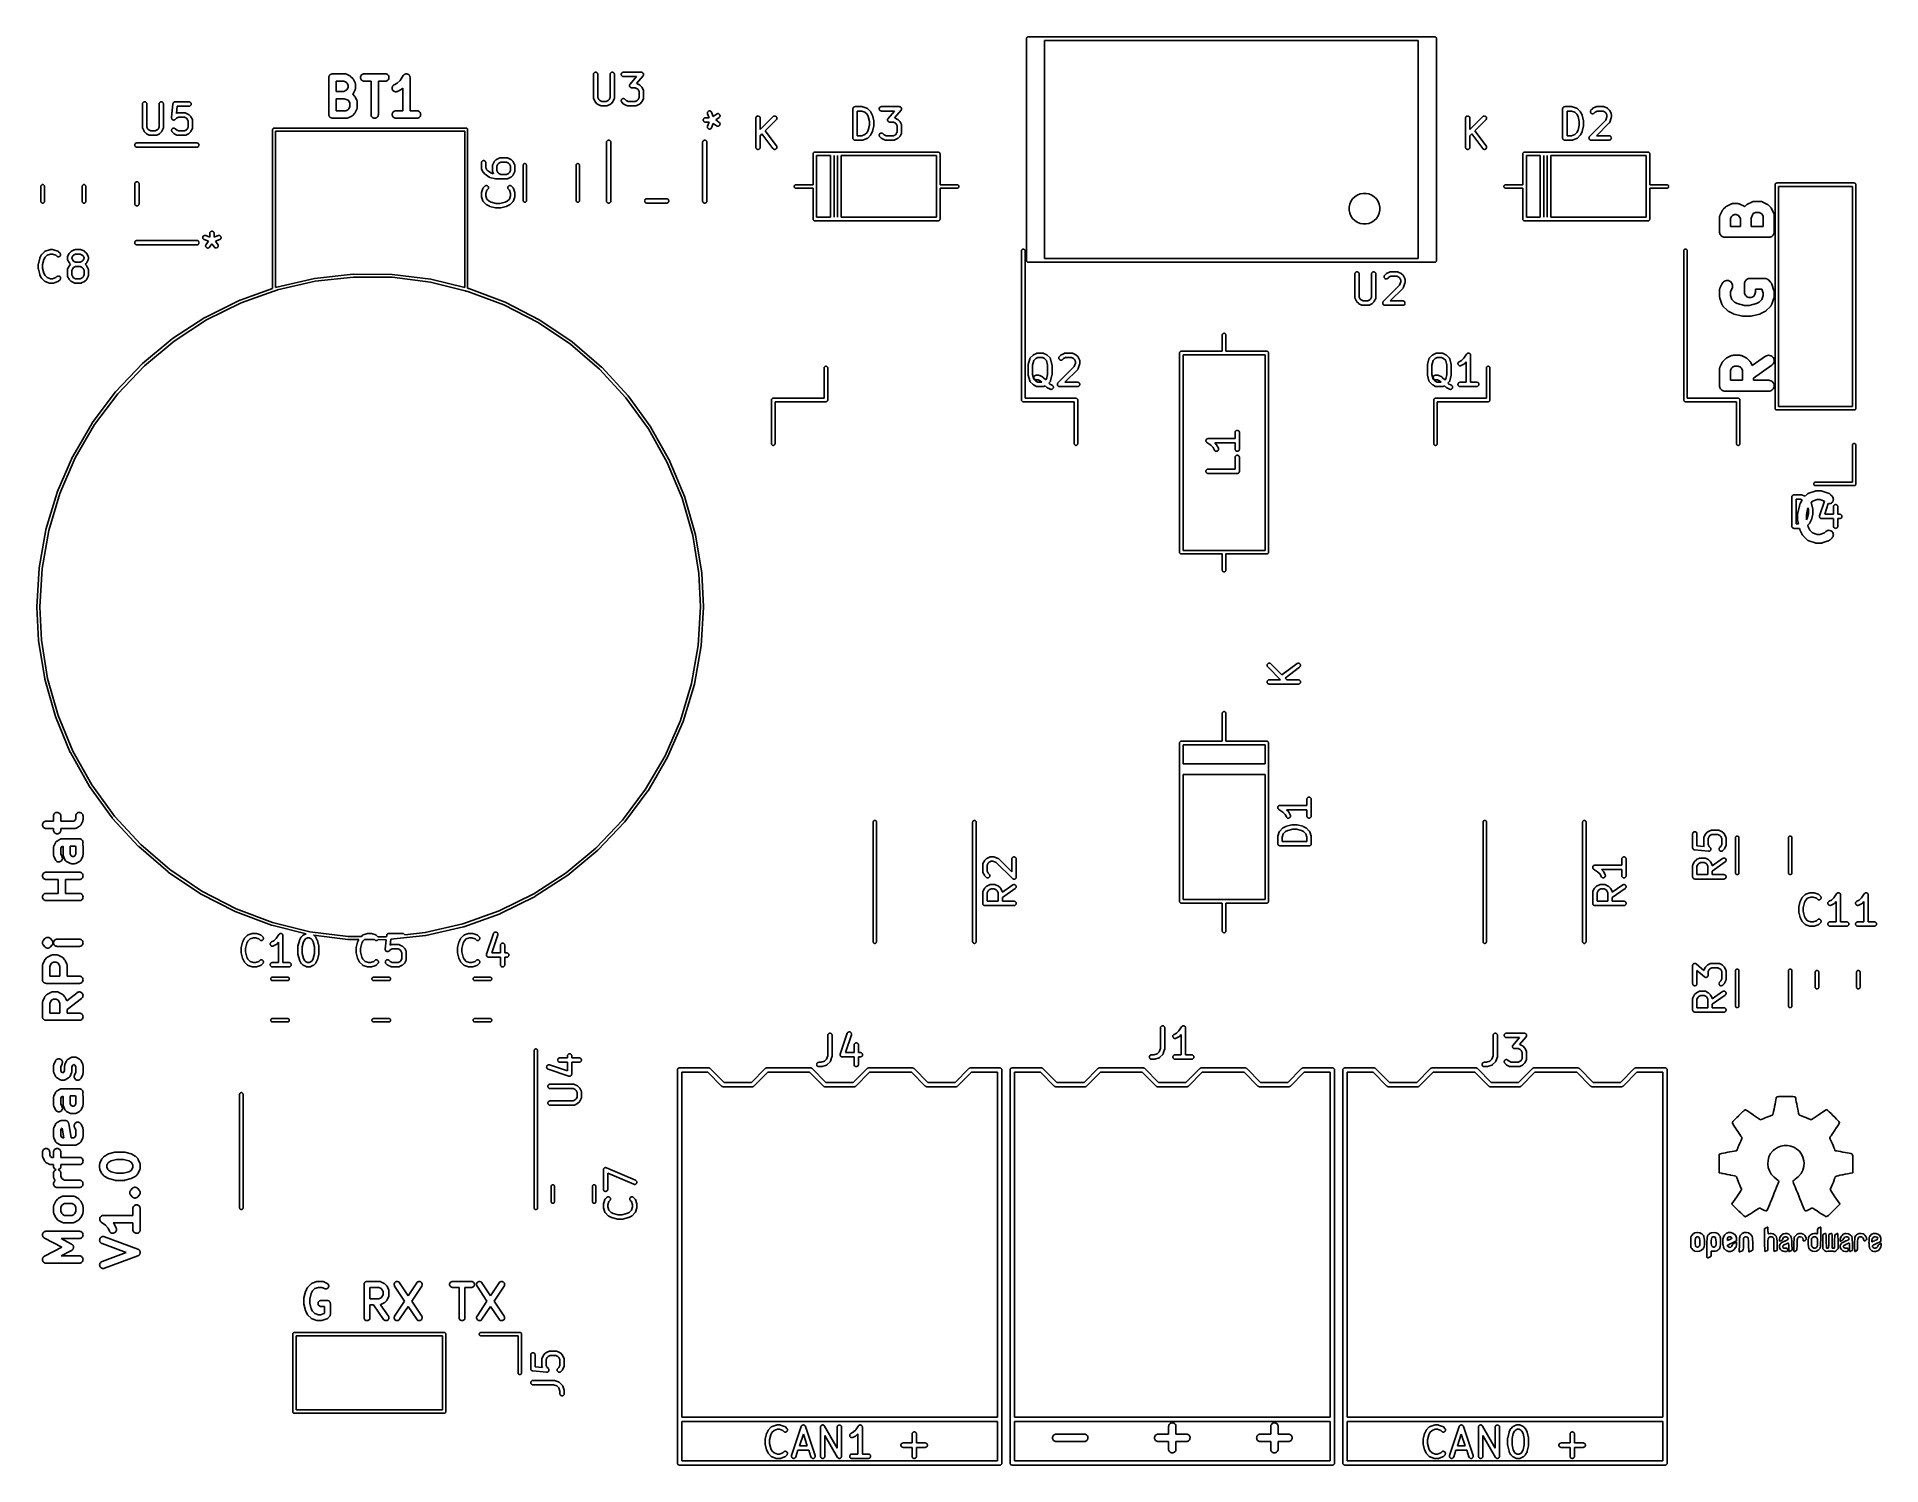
# Model space of a CAD drawing. Extents: x 122.8 to 186.2, y -119.4 to -70.3.
import ezdxf

# ---------------------------------------------------------------- set-up
doc = ezdxf.new("R2010")
doc.units = 0
doc.layers.add('BLACK', color=7, linetype='CONTINUOUS')

msp = doc.modelspace()

# ---------------------------------------------------------------- linework, layer by layer
at = {"layer": 'BLACK', "linetype": 'CONTINUOUS'}
for p, q in [((156.789, -70.3349), (156.795, -70.3245)), ((156.795, -70.3245), (156.802, -70.3154)), ((156.802, -70.3154), (156.812, -70.3079)), ((156.812, -70.3079), (156.822, -70.3023)), ((156.822, -70.3023), (156.833, -70.2989)), ((156.833, -70.2989), (156.842, -70.298)), ((156.842, -70.298), (156.845, -70.2977)), ((156.842, -70.298), (156.842, -70.298)), ((156.845, -70.2977), (156.848, -70.298)), ((156.848, -70.298), (157.35, -70.298)), ((157.35, -70.298), (157.353, -70.2977)), ((157.353, -70.2977), (157.356, -70.298)), ((157.356, -70.298), (170.304, -70.298)), ((170.304, -70.298), (170.307, -70.2977)), ((170.307, -70.2977), (170.31, -70.298)), ((170.31, -70.298), (170.812, -70.298)), ((170.812, -70.298), (170.815, -70.2977)), ((170.815, -70.2977), (170.818, -70.298)), ((170.818, -70.298), (170.818, -70.298)), ((170.818, -70.298), (170.827, -70.2989)), ((170.827, -70.2989), (170.838, -70.3023)), ((170.838, -70.3023), (170.848, -70.3079)), ((170.848, -70.3079), (170.858, -70.3154)), ((170.858, -70.3154), (170.865, -70.3245)), ((170.865, -70.3245), (170.871, -70.3349)), ((156.785, -70.358), (156.786, -70.3462)), ((156.785, -70.361), (156.785, -70.358)), ((156.785, -77.9751), (156.785, -70.361)), ((156.786, -70.3462), (156.789, -70.3349)), ((157.413, -70.418), (157.413, -77.918)), ((170.247, -70.418), (157.413, -70.418)), ((170.247, -77.918), (170.247, -70.418)), ((170.871, -70.3349), (170.874, -70.3462)), ((170.874, -70.3462), (170.875, -70.358)), ((170.875, -70.358), (170.875, -70.3609)), ((170.875, -70.3609), (170.875, -77.9751)), ((132.856, -71.6038), (132.865, -71.5963)), ((132.865, -71.5963), (132.875, -71.5887)), ((132.875, -71.5883), (132.886, -71.5827)), ((132.875, -71.5885), (132.875, -71.5883)), ((132.875, -71.5887), (132.875, -71.5885)), ((132.886, -71.5827), (132.896, -71.5771)), ((132.896, -71.5771), (132.897, -71.577)), ((132.897, -71.5768), (132.909, -71.5734)), ((132.897, -71.577), (132.897, -71.5768)), ((132.909, -71.5734), (132.92, -71.5699)), ((132.92, -71.5699), (132.921, -71.5699)), ((132.921, -71.5698), (132.933, -71.5687)), ((132.921, -71.5699), (132.921, -71.5698)), ((132.933, -71.5687), (132.945, -71.5675)), ((132.945, -71.5675), (133.368, -71.5675)), ((133.368, -71.5675), (133.37, -71.5675)), ((133.37, -71.5675), (133.374, -71.568)), ((133.374, -71.568), (133.377, -71.5679)), ((133.377, -71.5679), (133.386, -71.5693)), ((133.386, -71.5693), (133.395, -71.5703)), ((133.395, -71.5703), (133.398, -71.5714)), ((133.398, -71.5714), (133.402, -71.5721)), ((133.402, -71.5721), (133.41, -71.5752)), ((133.41, -71.5752), (133.418, -71.5778)), ((133.418, -71.5778), (133.421, -71.5796)), ((133.421, -71.5796), (133.425, -71.5809)), ((133.425, -71.5809), (133.546, -71.6414)), ((133.944, -71.6044), (133.963, -71.5887)), ((133.963, -71.5887), (133.985, -71.5771)), ((133.985, -71.5771), (134.009, -71.5699)), ((134.009, -71.5699), (134.033, -71.5675)), ((134.033, -71.5675), (134.759, -71.5675)), ((134.759, -71.5675), (134.761, -71.5675)), ((134.761, -71.5675), (134.785, -71.5703)), ((134.785, -71.5703), (134.809, -71.5778)), ((134.809, -71.5778), (134.831, -71.5897)), ((134.831, -71.5897), (134.85, -71.6057)), ((135.396, -71.6036), (135.406, -71.5959)), ((135.406, -71.5959), (135.415, -71.5883)), ((135.415, -71.5881), (135.426, -71.5825)), ((135.415, -71.5882), (135.415, -71.5881)), ((135.415, -71.5883), (135.415, -71.5882)), ((135.426, -71.5825), (135.437, -71.5768)), ((135.437, -71.5767), (135.449, -71.5732)), ((135.437, -71.5768), (135.437, -71.5767)), ((135.437, -71.5767), (135.437, -71.5767)), ((135.449, -71.5732), (135.461, -71.5698)), ((135.461, -71.5697), (135.473, -71.5687)), ((135.461, -71.5698), (135.461, -71.5697)), ((135.461, -71.5698), (135.461, -71.5698)), ((135.473, -71.5687), (135.486, -71.5675)), ((135.486, -71.5675), (135.486, -71.5675)), ((135.486, -71.5675), (135.498, -71.5688)), ((135.486, -71.5675), (135.486, -71.5675)), ((135.498, -71.5688), (135.51, -71.5701)), ((135.51, -71.5701), (135.51, -71.5701)), ((135.51, -71.5701), (135.511, -71.5702)), ((135.511, -71.5702), (135.522, -71.5736)), ((135.522, -71.5736), (135.534, -71.5774)), ((135.534, -71.5774), (135.534, -71.5775)), ((135.534, -71.5775), (135.534, -71.5775)), ((135.534, -71.5775), (135.545, -71.5832)), ((135.545, -71.5832), (135.556, -71.5892)), ((135.556, -71.5892), (135.556, -71.5893)), ((135.556, -71.5893), (135.556, -71.5893)), ((135.556, -71.5893), (135.566, -71.5973)), ((135.566, -71.5973), (135.575, -71.605)), ((141.911, -71.5873), (141.913, -71.5728)), ((141.911, -71.5884), (141.911, -71.5873)), ((141.911, -72.3979), (141.911, -71.5884)), ((141.913, -71.5728), (141.917, -71.5588)), ((141.917, -71.5588), (141.924, -71.546)), ((141.924, -71.546), (141.934, -71.5348)), ((141.934, -71.5348), (141.945, -71.5256)), ((141.945, -71.5256), (141.958, -71.5188)), ((141.958, -71.5188), (141.972, -71.5147)), ((141.972, -71.5147), (141.987, -71.5134)), ((141.987, -71.5134), (142.001, -71.5149)), ((142.001, -71.5149), (142.015, -71.5192)), ((142.015, -71.5192), (142.028, -71.5262)), ((142.028, -71.5262), (142.039, -71.5355)), ((142.039, -71.5355), (142.049, -71.5469)), ((142.049, -71.5469), (142.055, -71.5598)), ((142.055, -71.5598), (142.06, -71.5738)), ((142.06, -71.5738), (142.061, -71.5884)), ((142.061, -71.5884), (142.061, -72.3802)), ((142.483, -71.5873), (142.484, -71.5728)), ((142.483, -71.5884), (142.483, -71.5873)), ((142.483, -72.3802), (142.483, -71.5884)), ((142.484, -71.5728), (142.489, -71.5588)), ((142.489, -71.5588), (142.496, -71.546)), ((142.496, -71.546), (142.505, -71.5348)), ((142.505, -71.5348), (142.516, -71.5256)), ((142.516, -71.5256), (142.529, -71.5188)), ((142.529, -71.5188), (142.543, -71.5147)), ((142.543, -71.5147), (142.558, -71.5134)), ((142.558, -71.5134), (142.573, -71.5149)), ((142.573, -71.5149), (142.587, -71.5192)), ((142.587, -71.5192), (142.599, -71.5262)), ((142.599, -71.5262), (142.611, -71.5355)), ((142.611, -71.5355), (142.62, -71.5469)), ((142.62, -71.5469), (142.627, -71.5598)), ((142.627, -71.5598), (142.631, -71.5738)), ((142.631, -71.5738), (142.633, -71.5884)), ((142.633, -71.5884), (142.633, -72.3979)), ((142.863, -71.5879), (142.865, -71.5733)), ((142.865, -71.6024), (142.863, -71.5879)), ((142.865, -71.5733), (142.869, -71.5593)), ((142.869, -71.5593), (142.876, -71.5464)), ((142.876, -71.5464), (142.886, -71.5352)), ((142.886, -71.5352), (142.897, -71.5259)), ((142.897, -71.5259), (142.91, -71.519)), ((142.91, -71.519), (142.924, -71.5148)), ((142.924, -71.5148), (142.938, -71.5134)), ((142.938, -71.5134), (143.558, -71.5134)), ((143.558, -71.5134), (143.559, -71.5134)), ((143.559, -71.5134), (143.563, -71.5139)), ((143.563, -71.5139), (143.568, -71.5141)), ((143.568, -71.5141), (143.571, -71.5147)), ((143.571, -71.5147), (143.573, -71.515)), ((143.573, -71.515), (143.578, -71.5164)), ((143.578, -71.5164), (143.582, -71.5175)), ((143.582, -71.5175), (143.585, -71.5186)), ((143.585, -71.5186), (143.587, -71.5194)), ((143.587, -71.5194), (143.591, -71.5217)), ((143.591, -71.5217), (143.595, -71.5237)), ((143.595, -71.5237), (143.598, -71.5252)), ((143.598, -71.5252), (143.6, -71.5265)), ((143.6, -71.5265), (143.603, -71.5295)), ((143.603, -71.5295), (143.607, -71.5323)), ((143.607, -71.5323), (143.609, -71.5342)), ((143.609, -71.5342), (143.611, -71.5359)), ((143.611, -71.5359), (143.614, -71.5396)), ((143.614, -71.5396), (143.617, -71.543)), ((143.617, -71.543), (143.619, -71.5453)), ((143.619, -71.5453), (143.62, -71.5473)), ((143.62, -71.5473), (143.622, -71.5515)), ((143.622, -71.5515), (143.625, -71.5555)), ((143.625, -71.5555), (143.626, -71.558)), ((143.626, -71.558), (143.627, -71.5603)), ((143.627, -71.5603), (143.628, -71.5648)), ((143.628, -71.5648), (143.63, -71.5692)), ((143.63, -71.5692), (143.63, -71.5718)), ((143.63, -71.5718), (143.631, -71.5743)), ((143.631, -71.5743), (143.632, -71.579)), ((143.632, -71.5983), (143.631, -71.6008)), ((143.632, -71.579), (143.632, -71.5837)), ((143.632, -71.5837), (143.632, -71.5863)), ((143.632, -71.5863), (143.633, -71.5889)), ((143.633, -71.5889), (143.632, -71.5936)), ((143.632, -71.5936), (143.632, -71.5983)), ((132.818, -71.6928), (132.819, -71.6808)), ((132.818, -71.6936), (132.818, -71.6928)), ((132.818, -71.6937), (132.818, -71.6936)), ((132.818, -71.6936), (132.818, -71.6936)), ((132.818, -71.6945), (132.818, -71.6937)), ((132.818, -72.9645), (132.818, -71.6945)), ((132.819, -71.6808), (132.82, -71.669)), ((132.82, -71.669), (132.821, -71.6686)), ((132.821, -71.6681), (132.824, -71.6567)), ((132.821, -71.6686), (132.821, -71.6681)), ((132.824, -71.6567), (132.828, -71.6453)), ((132.828, -71.6445), (132.834, -71.634)), ((132.828, -71.6449), (132.828, -71.6445)), ((132.828, -71.6453), (132.828, -71.6449)), ((132.834, -71.634), (132.84, -71.6235)), ((132.84, -71.6228), (132.848, -71.6136)), ((132.84, -71.6232), (132.84, -71.6228)), ((132.84, -71.6235), (132.84, -71.6232)), ((132.848, -71.6136), (132.855, -71.6044)), ((132.855, -71.6044), (132.856, -71.6041)), ((132.856, -71.6041), (132.856, -71.6038)), ((133.072, -71.8215), (133.072, -72.1723)), ((133.338, -71.8215), (133.072, -71.8215)), ((133.072, -72.1723), (133.338, -72.1723)), ((133.414, -71.8594), (133.338, -71.8215)), ((133.338, -72.1723), (133.414, -72.1344)), ((133.445, -71.8907), (133.414, -71.8594)), ((133.414, -72.1344), (133.445, -72.1031)), ((133.483, -71.9664), (133.445, -71.8907)), ((133.445, -72.1031), (133.483, -72.0274)), ((133.483, -72.0274), (133.483, -71.9664)), ((133.546, -71.6414), (133.547, -71.6422)), ((133.547, -71.6422), (133.553, -71.6461)), ((133.553, -71.6461), (133.56, -71.6495)), ((133.56, -71.6495), (133.564, -71.6528)), ((133.564, -71.6528), (133.568, -71.6557)), ((133.568, -71.6557), (133.573, -71.6607)), ((133.573, -71.6607), (133.579, -71.6652)), ((133.579, -71.6652), (133.639, -71.7257)), ((133.639, -71.7257), (133.641, -71.7269)), ((133.641, -71.7269), (133.645, -71.7325)), ((133.645, -71.7325), (133.65, -71.7377)), ((133.65, -71.7377), (133.653, -71.7422)), ((133.653, -71.7422), (133.656, -71.7463)), ((133.656, -71.7463), (133.659, -71.7526)), ((133.659, -71.7526), (133.663, -71.7587)), ((133.663, -71.7587), (133.724, -71.8796)), ((133.724, -72.1142), (133.663, -72.2351)), ((133.724, -71.8796), (133.724, -71.8812)), ((133.724, -71.8812), (133.726, -71.8847)), ((133.725, -72.1107), (133.724, -72.1142)), ((133.727, -72.1074), (133.725, -72.1107)), ((133.726, -71.8847), (133.727, -71.888)), ((133.727, -71.888), (133.73, -71.8963)), ((133.729, -72.0991), (133.727, -72.1074)), ((133.733, -72.091), (133.729, -72.0991)), ((133.73, -71.8963), (133.733, -71.9045)), ((133.733, -71.9045), (133.734, -71.9082)), ((133.734, -72.0838), (133.733, -72.0874)), ((133.733, -72.0874), (133.733, -72.091)), ((133.734, -71.9082), (133.735, -71.9118)), ((133.735, -72.0751), (133.734, -72.0838)), ((133.735, -71.9118), (133.735, -71.9204)), ((133.735, -71.9204), (133.737, -71.929)), ((133.737, -72.0666), (133.735, -72.0751)), ((133.737, -71.929), (133.737, -71.9327)), ((133.737, -71.9327), (133.737, -71.9364)), ((133.737, -71.9364), (133.737, -72.0574)), ((133.737, -72.0574), (133.737, -72.0592)), ((133.737, -72.0592), (133.737, -72.0629)), ((133.737, -72.0629), (133.737, -72.0666)), ((133.906, -71.6936), (133.909, -71.669)), ((133.909, -71.7183), (133.906, -71.6936)), ((133.909, -71.669), (133.916, -71.6453)), ((133.916, -71.7421), (133.909, -71.7183)), ((133.916, -71.6453), (133.928, -71.6235)), ((133.927, -71.7641), (133.916, -71.7421)), ((133.943, -71.7834), (133.927, -71.7641)), ((133.928, -71.6235), (133.944, -71.6044)), ((133.962, -71.7993), (133.943, -71.7834)), ((133.983, -71.8113), (133.962, -71.7993)), ((134.007, -71.8187), (133.983, -71.8113)), ((134.032, -71.8215), (134.007, -71.8187)), ((134.033, -71.8215), (134.032, -71.8215)), ((134.269, -71.8215), (134.033, -71.8215)), ((134.269, -72.9645), (134.269, -71.8215)), ((134.759, -71.8215), (134.523, -71.8215)), ((134.523, -71.8215), (134.523, -72.9645)), ((134.784, -71.8191), (134.759, -71.8215)), ((134.807, -71.8119), (134.784, -71.8191)), ((134.829, -71.8003), (134.807, -71.8119)), ((134.849, -71.7846), (134.829, -71.8003)), ((134.864, -71.7655), (134.849, -71.7846)), ((134.85, -71.6057), (134.865, -71.625)), ((134.876, -71.7437), (134.864, -71.7655)), ((134.865, -71.625), (134.877, -71.6469)), ((134.884, -71.7201), (134.876, -71.7437)), ((134.877, -71.6469), (134.884, -71.6707)), ((134.884, -71.6707), (134.886, -71.6954)), ((134.886, -71.6954), (134.884, -71.7201)), ((134.995, -72.0657), (134.996, -72.0409)), ((134.999, -72.0902), (134.995, -72.0657)), ((134.996, -72.0409), (135.002, -72.0168)), ((135.008, -72.1134), (134.999, -72.0902)), ((135.002, -72.0168), (135.012, -71.9942)), ((135.021, -72.1345), (135.008, -72.1134)), ((135.012, -71.9942), (135.026, -71.974)), ((135.038, -72.1526), (135.021, -72.1345)), ((135.026, -71.974), (135.044, -71.957)), ((135.058, -72.1671), (135.038, -72.1526)), ((135.044, -71.957), (135.065, -71.9438)), ((135.081, -72.1774), (135.058, -72.1671)), ((135.065, -71.9438), (135.168, -71.8925)), ((135.105, -72.1832), (135.081, -72.1774)), ((135.129, -72.1842), (135.105, -72.1832)), ((135.154, -72.1803), (135.129, -72.1842)), ((135.177, -72.1718), (135.154, -72.1803)), ((135.168, -71.8925), (135.265, -71.795)), ((135.179, -72.171), (135.177, -72.1718)), ((135.3, -72.1105), (135.179, -72.171)), ((135.265, -71.795), (135.379, -71.6241)), ((135.306, -72.1067), (135.3, -72.1105)), ((135.312, -72.1034), (135.306, -72.1067)), ((135.316, -72.1001), (135.312, -72.1034)), ((135.321, -72.0973), (135.316, -72.1001)), ((135.326, -72.0924), (135.321, -72.0973)), ((135.331, -72.088), (135.326, -72.0924)), ((135.333, -72.0867), (135.331, -72.088)), ((135.358, -72.0616), (135.333, -72.0867)), ((135.358, -72.8375), (135.358, -72.0616)), ((135.379, -71.6241), (135.38, -71.6228)), ((135.38, -71.6226), (135.388, -71.6129)), ((135.38, -71.6228), (135.38, -71.6226)), ((135.38, -71.6228), (135.38, -71.6228)), ((135.38, -71.6228), (135.38, -71.6228)), ((135.388, -71.6129), (135.396, -71.6038)), ((135.396, -71.6037), (135.396, -71.6036)), ((135.396, -71.6038), (135.396, -71.6037)), ((135.575, -71.605), (135.575, -71.6051)), ((135.575, -71.6051), (135.575, -71.6052)), ((135.575, -71.6052), (135.583, -71.6148)), ((135.583, -71.6148), (135.591, -71.6242)), ((135.591, -71.6242), (135.591, -71.6243)), ((135.591, -71.6243), (135.591, -71.6244)), ((135.591, -71.6244), (135.596, -71.6353)), ((135.596, -71.6353), (135.602, -71.6461)), ((135.602, -71.6461), (135.602, -71.6462)), ((135.602, -71.6462), (135.602, -71.6463)), ((135.602, -71.6463), (135.606, -71.6583)), ((135.606, -71.6583), (135.609, -71.6699)), ((135.609, -71.6699), (135.609, -71.67)), ((135.609, -71.67), (135.609, -71.6701)), ((135.609, -71.6701), (135.611, -71.6825)), ((135.611, -71.6825), (135.612, -71.6945)), ((135.612, -71.6945), (135.612, -72.8375)), ((142.869, -71.6165), (142.865, -71.6024)), ((142.876, -71.6294), (142.869, -71.6165)), ((142.885, -71.6409), (142.876, -71.6294)), ((142.896, -71.6503), (142.885, -71.6409)), ((142.909, -71.6573), (142.896, -71.6503)), ((142.923, -71.6617), (142.909, -71.6573)), ((142.937, -71.6634), (142.923, -71.6617)), ((142.938, -71.6634), (142.937, -71.6634)), ((143.392, -71.6634), (142.938, -71.6634)), ((143.149, -71.9688), (143.15, -71.9641)), ((143.149, -71.9714), (143.149, -71.9688)), ((143.149, -71.9741), (143.149, -71.9714)), ((143.15, -71.9787), (143.149, -71.9741)), ((143.15, -71.9569), (143.151, -71.9543)), ((143.15, -71.9594), (143.15, -71.9569)), ((143.15, -71.9641), (143.15, -71.9594)), ((143.151, -71.9834), (143.15, -71.9787)), ((143.151, -71.9543), (143.152, -71.9498)), ((143.151, -71.9859), (143.151, -71.9834)), ((143.152, -71.9885), (143.151, -71.9859)), ((143.152, -71.9498), (143.153, -71.9452)), ((143.153, -71.9929), (143.152, -71.9885)), ((143.153, -71.9452), (143.154, -71.9428)), ((143.155, -71.9974), (143.153, -71.9929)), ((143.154, -71.9428), (143.155, -71.9403)), ((143.155, -71.9403), (143.157, -71.9361)), ((143.156, -71.9998), (143.155, -71.9974)), ((143.157, -72.0022), (143.156, -71.9998)), ((143.157, -71.9361), (143.159, -71.9318)), ((143.159, -72.0062), (143.157, -72.0022)), ((143.159, -71.9318), (143.161, -71.9297)), ((143.161, -72.0104), (143.159, -72.0062)), ((143.161, -71.9297), (143.162, -71.9274)), ((143.163, -72.0124), (143.161, -72.0104)), ((143.162, -71.9274), (143.165, -71.9238)), ((143.164, -72.0147), (143.163, -72.0124)), ((143.168, -72.0181), (143.164, -72.0147)), ((143.165, -71.9238), (143.168, -71.9199)), ((143.168, -71.9199), (143.392, -71.6634)), ((143.171, -72.0218), (143.168, -72.0181)), ((143.173, -72.0235), (143.171, -72.0218)), ((143.174, -72.0254), (143.173, -72.0235)), ((143.178, -72.0282), (143.174, -72.0254)), ((143.182, -72.0312), (143.178, -72.0282)), ((143.184, -72.0325), (143.182, -72.0312)), ((143.186, -72.034), (143.184, -72.0325)), ((143.191, -72.036), (143.186, -72.034)), ((143.195, -72.0383), (143.191, -72.036)), ((143.197, -72.0391), (143.195, -72.0383)), ((143.2, -72.0402), (143.197, -72.0391)), ((143.204, -72.0413), (143.2, -72.0402)), ((143.209, -72.0427), (143.204, -72.0413)), ((143.211, -72.043), (143.209, -72.0427)), ((143.214, -72.0436), (143.211, -72.043)), ((143.218, -72.0438), (143.214, -72.0436)), ((143.223, -72.0443), (143.218, -72.0438)), ((143.224, -72.0443), (143.223, -72.0443)), ((143.349, -72.0443), (143.224, -72.0443)), ((143.418, -72.0786), (143.349, -72.0443)), ((143.614, -71.6378), (143.387, -71.8971)), ((143.387, -71.8971), (143.392, -71.8988)), ((143.392, -71.8988), (143.397, -71.9004)), ((143.397, -71.9004), (143.399, -71.9015)), ((143.399, -71.9015), (143.401, -71.9023)), ((143.401, -71.9023), (143.496, -71.9499)), ((143.448, -72.109), (143.418, -72.0786)), ((143.483, -72.1775), (143.448, -72.109)), ((143.483, -72.3802), (143.483, -72.1775)), ((143.496, -71.9499), (143.497, -71.9503)), ((143.497, -71.9503), (143.5, -71.9526)), ((143.5, -71.9526), (143.504, -71.9546)), ((143.504, -71.9546), (143.506, -71.9566)), ((143.506, -71.9566), (143.509, -71.9583)), ((143.509, -71.9583), (143.512, -71.9612)), ((143.512, -71.9612), (143.515, -71.9639)), ((143.515, -71.9639), (143.563, -72.0115)), ((143.563, -72.0115), (143.564, -72.0123)), ((143.564, -72.0123), (143.566, -72.0156)), ((143.566, -72.0156), (143.569, -72.0186)), ((143.569, -72.0186), (143.571, -72.0213)), ((143.571, -72.0213), (143.573, -72.0237)), ((143.573, -72.0237), (143.575, -72.0275)), ((143.575, -72.0275), (143.577, -72.031)), ((143.577, -72.031), (143.625, -72.1263)), ((143.617, -71.6339), (143.614, -71.6378)), ((143.62, -71.6303), (143.617, -71.6339)), ((143.621, -71.628), (143.62, -71.6303)), ((143.622, -71.6259), (143.621, -71.628)), ((143.624, -71.6216), (143.622, -71.6259)), ((143.627, -71.6174), (143.624, -71.6216)), ((143.625, -72.1263), (143.625, -72.1272)), ((143.625, -72.1272), (143.626, -72.1293)), ((143.626, -72.1293), (143.627, -72.1312)), ((143.629, -71.6125), (143.627, -71.6149)), ((143.627, -71.6149), (143.627, -71.6174)), ((143.627, -72.1312), (143.628, -72.1361)), ((143.628, -72.1361), (143.63, -72.1409)), ((143.63, -71.608), (143.629, -71.6125)), ((143.631, -71.6035), (143.63, -71.608)), ((143.63, -72.1409), (143.63, -72.1431)), ((143.63, -72.1431), (143.631, -72.1452)), ((143.631, -71.6008), (143.631, -71.6035)), ((143.631, -72.1452), (143.632, -72.1503)), ((143.632, -72.1503), (143.632, -72.1554)), ((143.632, -72.1554), (143.632, -72.1576)), ((143.632, -72.1576), (143.633, -72.1598)), ((143.633, -72.1598), (143.633, -72.3979)), ((126.417, -72.6033), (126.419, -72.5888)), ((126.417, -72.6044), (126.417, -72.6033)), ((126.417, -73.4139), (126.417, -72.6044)), ((126.419, -72.5888), (126.423, -72.5748)), ((126.423, -72.5748), (126.43, -72.562)), ((126.43, -72.562), (126.44, -72.5508)), ((126.44, -72.5508), (126.451, -72.5416)), ((126.451, -72.5416), (126.464, -72.5348)), ((126.464, -72.5348), (126.478, -72.5307)), ((126.478, -72.5307), (126.493, -72.5294)), ((126.493, -72.5294), (126.507, -72.5309)), ((126.507, -72.5309), (126.521, -72.5352)), ((126.521, -72.5352), (126.534, -72.5422)), ((126.534, -72.5422), (126.545, -72.5515)), ((126.545, -72.5515), (126.555, -72.5629)), ((126.555, -72.5629), (126.561, -72.5758)), ((126.561, -72.5758), (126.566, -72.5898)), ((126.566, -72.5898), (126.567, -72.6044)), ((126.567, -72.6044), (126.567, -73.3962)), ((126.989, -72.6033), (126.99, -72.5888)), ((126.989, -72.6044), (126.989, -72.6033)), ((126.989, -73.3962), (126.989, -72.6044)), ((126.99, -72.5888), (126.995, -72.5748)), ((126.995, -72.5748), (127.002, -72.562)), ((127.002, -72.562), (127.011, -72.5508)), ((127.011, -72.5508), (127.022, -72.5416)), ((127.022, -72.5416), (127.035, -72.5348)), ((127.035, -72.5348), (127.049, -72.5307)), ((127.049, -72.5307), (127.064, -72.5294)), ((127.064, -72.5294), (127.079, -72.5309)), ((127.079, -72.5309), (127.093, -72.5352)), ((127.093, -72.5352), (127.105, -72.5422)), ((127.105, -72.5422), (127.117, -72.5515)), ((127.117, -72.5515), (127.126, -72.5629)), ((127.126, -72.5629), (127.133, -72.5758)), ((127.133, -72.5758), (127.137, -72.5898)), ((127.137, -72.5898), (127.139, -72.6044)), ((127.139, -72.6044), (127.139, -73.4139)), ((127.417, -73.0731), (127.465, -72.5969)), ((127.465, -72.5959), (127.466, -72.5926)), ((127.465, -72.5969), (127.465, -72.5959)), ((127.466, -72.5893), (127.467, -72.5855)), ((127.466, -72.5926), (127.466, -72.5893)), ((127.467, -72.5855), (127.468, -72.5816)), ((127.468, -72.5816), (127.47, -72.5785)), ((127.47, -72.5785), (127.471, -72.5753)), ((127.471, -72.5753), (127.472, -72.5718)), ((127.472, -72.5718), (127.474, -72.5681)), ((127.474, -72.5681), (127.476, -72.5654)), ((127.476, -72.5654), (127.478, -72.5624)), ((127.478, -72.5624), (127.48, -72.5594)), ((127.48, -72.5594), (127.482, -72.5561)), ((127.482, -72.5561), (127.485, -72.5537)), ((127.485, -72.5537), (127.487, -72.5512)), ((127.487, -72.5512), (127.49, -72.5486)), ((127.49, -72.5486), (127.493, -72.5458)), ((127.493, -72.5458), (127.496, -72.544)), ((127.496, -72.544), (127.498, -72.5419)), ((127.498, -72.5419), (127.502, -72.54)), ((127.502, -72.54), (127.505, -72.5378)), ((127.505, -72.5378), (127.508, -72.5366)), ((127.508, -72.5366), (127.511, -72.535)), ((127.511, -72.535), (127.515, -72.5339)), ((127.515, -72.5339), (127.519, -72.5324)), ((127.519, -72.5324), (127.522, -72.5318)), ((127.522, -72.5318), (127.525, -72.5308)), ((127.525, -72.5308), (127.529, -72.5304)), ((127.529, -72.5304), (127.533, -72.5297)), ((127.533, -72.5297), (127.536, -72.5297)), ((127.536, -72.5297), (127.54, -72.5294)), ((127.54, -72.5294), (128.016, -72.5294)), ((127.608, -72.6794), (127.583, -72.9276)), ((128.016, -72.6794), (127.608, -72.6794)), ((128.016, -72.5294), (128.017, -72.5294)), ((128.03, -72.678), (128.016, -72.6794)), ((128.017, -72.5294), (128.031, -72.531)), ((128.044, -72.6737), (128.03, -72.678)), ((128.031, -72.531), (128.045, -72.5354)), ((128.057, -72.6668), (128.044, -72.6737)), ((128.045, -72.5354), (128.058, -72.5425)), ((128.069, -72.6576), (128.057, -72.6668)), ((128.058, -72.5425), (128.069, -72.5519)), ((128.069, -72.5519), (128.079, -72.5633)), ((128.078, -72.6463), (128.069, -72.6576)), ((128.085, -72.6334), (128.078, -72.6463)), ((128.079, -72.5633), (128.085, -72.5763)), ((128.085, -72.5763), (128.09, -72.5903)), ((128.089, -72.6195), (128.085, -72.6334)), ((128.091, -72.6049), (128.089, -72.6195)), ((128.09, -72.5903), (128.091, -72.6049)), ((133.072, -72.4263), (133.072, -72.8375)), ((133.348, -72.4263), (133.072, -72.4263)), ((133.072, -72.8375), (133.399, -72.8375)), ((133.481, -72.4708), (133.348, -72.4263)), ((133.399, -72.8375), (133.474, -72.7997)), ((133.474, -72.7997), (133.506, -72.7683)), ((133.506, -72.4955), (133.481, -72.4708)), ((133.544, -72.5712), (133.506, -72.4955)), ((133.506, -72.7683), (133.544, -72.6926)), ((133.544, -72.6926), (133.544, -72.5712)), ((133.639, -72.2681), (133.638, -72.2691)), ((133.638, -72.2691), (133.639, -72.27)), ((133.644, -72.2626), (133.639, -72.2681)), ((133.639, -72.27), (133.7, -72.3304)), ((133.649, -72.2575), (133.644, -72.2626)), ((133.652, -72.2531), (133.649, -72.2575)), ((133.655, -72.249), (133.652, -72.2531)), ((133.658, -72.2427), (133.655, -72.249)), ((133.662, -72.2367), (133.658, -72.2427)), ((133.663, -72.2351), (133.662, -72.2367)), ((133.7, -72.3304), (133.701, -72.3317)), ((133.701, -72.3317), (133.706, -72.3373)), ((133.706, -72.3373), (133.71, -72.3425)), ((133.71, -72.3425), (133.713, -72.3469)), ((133.713, -72.3469), (133.717, -72.3511)), ((133.717, -72.3511), (133.72, -72.3574)), ((133.72, -72.3574), (133.724, -72.3634)), ((133.724, -72.3634), (133.784, -72.4844)), ((133.784, -72.7794), (133.724, -72.9004)), ((133.784, -72.4844), (133.785, -72.486)), ((133.785, -72.7759), (133.784, -72.7794)), ((133.785, -72.486), (133.786, -72.4895)), ((133.787, -72.7726), (133.785, -72.7759)), ((133.786, -72.4895), (133.788, -72.4928)), ((133.79, -72.7644), (133.787, -72.7726)), ((133.788, -72.4928), (133.79, -72.5011)), ((133.79, -72.5011), (133.793, -72.5093)), ((133.793, -72.7563), (133.79, -72.7644)), ((133.793, -72.5093), (133.794, -72.5129)), ((133.794, -72.7526), (133.793, -72.7563)), ((133.794, -72.5129), (133.795, -72.5165)), ((133.795, -72.749), (133.794, -72.7526)), ((133.795, -72.5165), (133.796, -72.5252)), ((133.796, -72.7404), (133.795, -72.749)), ((133.796, -72.5252), (133.797, -72.5337)), ((133.797, -72.7318), (133.796, -72.7404)), ((133.797, -72.5337), (133.797, -72.5375)), ((133.797, -72.5375), (133.798, -72.5412)), ((133.798, -72.7244), (133.797, -72.7281)), ((133.797, -72.7281), (133.797, -72.7318)), ((133.798, -72.5412), (133.798, -72.7226)), ((133.798, -72.7226), (133.798, -72.7244)), ((135.032, -72.8744), (135.052, -72.8587)), ((135.052, -72.8587), (135.074, -72.8471)), ((135.074, -72.8471), (135.097, -72.8399)), ((135.097, -72.8399), (135.122, -72.8375)), ((135.122, -72.8375), (135.358, -72.8375)), ((135.612, -72.8375), (135.848, -72.8375)), ((135.848, -72.8375), (135.849, -72.8375)), ((135.849, -72.8375), (135.874, -72.8403)), ((135.874, -72.8403), (135.898, -72.8478)), ((135.898, -72.8478), (135.919, -72.8597)), ((135.919, -72.8597), (135.938, -72.8757)), ((141.911, -72.4001), (141.911, -72.3979)), ((141.911, -72.4023), (141.911, -72.4001)), ((141.912, -72.4074), (141.911, -72.4023)), ((141.913, -72.4125), (141.912, -72.4074)), ((141.913, -72.4146), (141.913, -72.4125)), ((141.914, -72.4168), (141.913, -72.4146)), ((141.915, -72.4216), (141.914, -72.4168)), ((141.917, -72.4265), (141.915, -72.4216)), ((141.918, -72.4284), (141.917, -72.4265)), ((141.919, -72.4305), (141.918, -72.4284)), ((141.919, -72.4314), (141.919, -72.4305)), ((141.967, -72.5267), (141.919, -72.4314)), ((141.969, -72.5303), (141.967, -72.5267)), ((141.971, -72.534), (141.969, -72.5303)), ((141.973, -72.5364), (141.971, -72.534)), ((141.974, -72.5391), (141.973, -72.5364)), ((141.977, -72.5421), (141.974, -72.5391)), ((141.98, -72.5454), (141.977, -72.5421)), ((141.981, -72.5462), (141.98, -72.5454)), ((142.028, -72.5938), (141.981, -72.5462)), ((142.032, -72.5965), (142.028, -72.5938)), ((142.035, -72.5994), (142.032, -72.5965)), ((142.037, -72.6011), (142.035, -72.5994)), ((142.04, -72.6031), (142.037, -72.6011)), ((142.043, -72.6051), (142.04, -72.6031)), ((142.047, -72.6074), (142.043, -72.6051)), ((142.048, -72.6078), (142.047, -72.6074)), ((142.143, -72.6555), (142.048, -72.6078)), ((142.061, -72.3802), (142.095, -72.4487)), ((142.095, -72.4487), (142.126, -72.4791)), ((142.126, -72.4791), (142.194, -72.5134)), ((142.145, -72.6563), (142.143, -72.6555)), ((142.147, -72.6573), (142.145, -72.6563)), ((142.152, -72.6589), (142.147, -72.6573)), ((142.157, -72.6607), (142.152, -72.6589)), ((142.159, -72.6611), (142.157, -72.6607)), ((142.161, -72.6617), (142.159, -72.6611)), ((142.166, -72.6623), (142.161, -72.6617)), ((142.171, -72.6632), (142.166, -72.6623)), ((142.173, -72.6631), (142.171, -72.6632)), ((142.176, -72.6634), (142.173, -72.6631)), ((142.177, -72.6634), (142.176, -72.6634)), ((142.367, -72.6634), (142.177, -72.6634)), ((142.194, -72.5134), (142.349, -72.5134)), ((142.349, -72.5134), (142.418, -72.4791)), ((142.369, -72.6632), (142.367, -72.6634)), ((142.371, -72.6633), (142.369, -72.6632)), ((142.377, -72.6625), (142.371, -72.6633)), ((142.382, -72.662), (142.377, -72.6625)), ((142.384, -72.6613), (142.382, -72.662)), ((142.386, -72.661), (142.384, -72.6613)), ((142.391, -72.6592), (142.386, -72.661)), ((142.396, -72.6577), (142.391, -72.6592)), ((142.398, -72.6567), (142.396, -72.6577)), ((142.4, -72.6559), (142.398, -72.6567)), ((142.401, -72.6555), (142.4, -72.6559)), ((142.496, -72.6078), (142.401, -72.6555)), ((142.418, -72.4791), (142.448, -72.4487)), ((142.448, -72.4487), (142.483, -72.3802)), ((142.499, -72.6056), (142.496, -72.6078)), ((142.503, -72.6037), (142.499, -72.6056)), ((142.506, -72.6017), (142.503, -72.6037)), ((142.508, -72.6001), (142.506, -72.6017)), ((142.511, -72.5972), (142.508, -72.6001)), ((142.515, -72.5945), (142.511, -72.5972)), ((142.563, -72.5462), (142.515, -72.5938)), ((142.515, -72.5938), (142.515, -72.5945)), ((142.566, -72.5429), (142.563, -72.5462)), ((142.569, -72.5399), (142.566, -72.5429)), ((142.57, -72.5373), (142.569, -72.5399)), ((142.572, -72.5349), (142.57, -72.5373)), ((142.574, -72.5312), (142.572, -72.5349)), ((142.577, -72.5276), (142.574, -72.5312)), ((142.625, -72.4314), (142.577, -72.5267)), ((142.577, -72.5267), (142.577, -72.5276)), ((142.626, -72.4274), (142.625, -72.4294)), ((142.625, -72.4294), (142.625, -72.4314)), ((142.628, -72.4226), (142.626, -72.4274)), ((142.63, -72.4178), (142.628, -72.4226)), ((142.631, -72.4135), (142.63, -72.4156)), ((142.63, -72.4156), (142.63, -72.4178)), ((142.632, -72.4034), (142.631, -72.4084)), ((142.631, -72.4084), (142.631, -72.4135)), ((142.633, -72.399), (142.632, -72.4011)), ((142.632, -72.4011), (142.632, -72.4034)), ((142.633, -72.3979), (142.633, -72.399)), ((142.863, -72.4924), (142.865, -72.4778)), ((142.865, -72.5069), (142.863, -72.4924)), ((142.865, -72.4778), (142.869, -72.4638)), ((142.869, -72.521), (142.865, -72.5069)), ((142.869, -72.4638), (142.876, -72.451)), ((142.876, -72.534), (142.869, -72.521)), ((142.876, -72.451), (142.886, -72.4397)), ((142.885, -72.5454), (142.876, -72.534)), ((142.885, -72.5462), (142.885, -72.5454)), ((142.933, -72.5938), (142.885, -72.5462)), ((142.886, -72.4397), (142.897, -72.4305)), ((142.897, -72.4305), (142.91, -72.4237)), ((142.91, -72.4237), (142.924, -72.4195)), ((142.924, -72.4195), (142.939, -72.4181)), ((142.936, -72.5965), (142.933, -72.5938)), ((142.939, -72.5994), (142.936, -72.5965)), ((142.939, -72.4181), (142.953, -72.4196)), ((142.942, -72.6011), (142.939, -72.5994)), ((142.944, -72.6031), (142.942, -72.6011)), ((142.948, -72.6051), (142.944, -72.6031)), ((142.952, -72.6074), (142.948, -72.6051)), ((142.953, -72.6078), (142.952, -72.6074)), ((142.953, -72.4196), (142.967, -72.4239)), ((143.048, -72.6555), (142.953, -72.6078)), ((142.967, -72.4239), (142.98, -72.4308)), ((142.98, -72.4308), (142.992, -72.4401)), ((142.992, -72.4401), (143.031, -72.4791)), ((143.031, -72.4791), (143.099, -72.5134)), ((143.05, -72.6563), (143.048, -72.6555)), ((143.052, -72.6573), (143.05, -72.6563)), ((143.057, -72.6589), (143.052, -72.6573)), ((143.061, -72.6607), (143.057, -72.6589)), ((143.064, -72.6611), (143.061, -72.6607)), ((143.066, -72.6617), (143.064, -72.6611)), ((143.071, -72.6623), (143.066, -72.6617)), ((143.076, -72.6632), (143.071, -72.6623)), ((143.078, -72.6631), (143.076, -72.6632)), ((143.08, -72.6634), (143.078, -72.6631)), ((143.081, -72.6634), (143.08, -72.6634)), ((143.367, -72.6634), (143.081, -72.6634)), ((143.099, -72.5134), (143.349, -72.5134)), ((143.349, -72.5134), (143.418, -72.4791)), ((143.369, -72.6632), (143.367, -72.6634)), ((143.371, -72.6633), (143.369, -72.6632)), ((143.377, -72.6625), (143.371, -72.6633)), ((143.382, -72.662), (143.377, -72.6625)), ((143.384, -72.6613), (143.382, -72.662)), ((143.386, -72.661), (143.384, -72.6613)), ((143.391, -72.6592), (143.386, -72.661)), ((143.396, -72.6577), (143.391, -72.6592)), ((143.398, -72.6567), (143.396, -72.6577)), ((143.4, -72.6559), (143.398, -72.6567)), ((143.401, -72.6555), (143.4, -72.6559)), ((143.496, -72.6078), (143.401, -72.6555)), ((143.418, -72.4791), (143.448, -72.4487)), ((143.448, -72.4487), (143.483, -72.3802)), ((143.499, -72.6056), (143.496, -72.6078)), ((143.503, -72.6037), (143.499, -72.6056)), ((143.506, -72.6017), (143.503, -72.6037)), ((143.508, -72.6001), (143.506, -72.6017)), ((143.511, -72.5972), (143.508, -72.6001)), ((143.515, -72.5945), (143.511, -72.5972)), ((143.563, -72.5462), (143.515, -72.5938)), ((143.515, -72.5938), (143.515, -72.5945)), ((143.566, -72.5429), (143.563, -72.5462)), ((143.569, -72.5399), (143.566, -72.5429)), ((143.57, -72.5373), (143.569, -72.5399)), ((143.572, -72.5349), (143.57, -72.5373)), ((143.574, -72.5312), (143.572, -72.5349)), ((143.577, -72.5276), (143.574, -72.5312)), ((143.625, -72.4314), (143.577, -72.5267)), ((143.577, -72.5267), (143.577, -72.5276)), ((143.626, -72.4274), (143.625, -72.4294)), ((143.625, -72.4294), (143.625, -72.4314)), ((143.628, -72.4226), (143.626, -72.4274)), ((143.63, -72.4178), (143.628, -72.4226)), ((143.631, -72.4135), (143.63, -72.4156)), ((143.63, -72.4156), (143.63, -72.4178)), ((143.632, -72.4034), (143.631, -72.4084)), ((143.631, -72.4084), (143.631, -72.4135)), ((143.633, -72.399), (143.632, -72.4011)), ((143.632, -72.4011), (143.632, -72.4034)), ((143.633, -72.3979), (143.633, -72.399)), ((145.838, -72.8709), (145.847, -72.8598)), ((145.847, -72.8598), (145.859, -72.8507)), ((145.859, -72.8507), (145.872, -72.8441)), ((145.872, -72.8441), (145.886, -72.8401)), ((145.886, -72.8401), (145.901, -72.8389)), ((145.901, -72.8389), (145.915, -72.8406)), ((145.915, -72.8406), (145.929, -72.8451)), ((145.929, -72.8451), (145.942, -72.8522)), ((145.942, -72.8522), (145.953, -72.8616)), ((145.953, -72.8616), (145.962, -72.8731)), ((150.825, -72.7693), (150.826, -72.7623)), ((150.825, -72.7698), (150.825, -72.7693)), ((150.825, -72.7699), (150.825, -72.7698)), ((150.825, -72.7704), (150.825, -72.7699)), ((150.825, -72.7699), (150.825, -72.7699)), ((150.825, -73.7704), (150.825, -72.7704)), ((150.826, -72.7553), (150.827, -72.755)), ((150.826, -72.7623), (150.826, -72.7553)), ((150.827, -72.7548), (150.829, -72.7481)), ((150.827, -72.755), (150.827, -72.7548)), ((150.829, -72.7481), (150.831, -72.7413)), ((150.831, -72.7408), (150.834, -72.7346)), ((150.831, -72.7411), (150.831, -72.7408)), ((150.831, -72.7413), (150.831, -72.7411)), ((150.834, -72.7346), (150.838, -72.7284)), ((150.838, -72.728), (150.843, -72.7226)), ((150.838, -72.7282), (150.838, -72.728)), ((150.838, -72.7284), (150.838, -72.7282)), ((150.843, -72.7226), (150.847, -72.7172)), ((150.847, -72.7168), (150.853, -72.7124)), ((150.847, -72.717), (150.847, -72.7168)), ((150.847, -72.7172), (150.847, -72.717)), ((150.853, -72.7124), (150.858, -72.7079)), ((150.858, -72.7079), (150.859, -72.7078)), ((150.859, -72.7076), (150.865, -72.7044)), ((150.859, -72.7078), (150.859, -72.7076)), ((150.865, -72.7044), (150.871, -72.701)), ((150.871, -72.701), (150.872, -72.701)), ((150.872, -72.7008), (150.879, -72.6988)), ((150.872, -72.701), (150.872, -72.7008)), ((150.879, -72.6988), (150.885, -72.6968)), ((150.885, -72.6968), (150.886, -72.6968)), ((150.886, -72.6967), (150.893, -72.6961)), ((150.886, -72.6968), (150.886, -72.6967)), ((150.893, -72.6961), (150.9, -72.6954)), ((150.9, -72.6954), (151.138, -72.6954)), ((150.975, -72.8454), (150.975, -73.6954)), ((151.126, -72.8454), (150.975, -72.8454)), ((151.24, -72.8836), (151.126, -72.8454)), ((151.138, -72.6954), (151.139, -72.6954)), ((151.139, -72.6954), (151.143, -72.6959)), ((151.143, -72.6959), (151.147, -72.696)), ((151.147, -72.696), (151.15, -72.6967)), ((151.15, -72.6967), (151.154, -72.697)), ((151.154, -72.697), (151.158, -72.6983)), ((151.158, -72.6983), (151.162, -72.6992)), ((151.162, -72.6992), (151.305, -72.7468)), ((151.305, -72.7468), (151.306, -72.7472)), ((151.306, -72.7472), (151.308, -72.7481)), ((151.308, -72.7481), (151.31, -72.7488)), ((151.31, -72.7488), (151.314, -72.7512)), ((151.314, -72.7512), (151.319, -72.7533)), ((151.319, -72.7533), (151.321, -72.7546)), ((151.321, -72.7546), (151.323, -72.7557)), ((151.323, -72.7557), (151.327, -72.7589)), ((151.327, -72.7589), (151.331, -72.7619)), ((151.331, -72.7619), (151.332, -72.7636)), ((151.332, -72.7636), (151.334, -72.765)), ((151.334, -72.765), (151.429, -72.8602)), ((151.429, -72.8602), (151.43, -72.861)), ((151.43, -72.861), (151.432, -72.8642)), ((151.432, -72.8642), (151.435, -72.8673)), ((151.73, -72.7699), (151.731, -72.7553)), ((151.731, -72.7844), (151.73, -72.7699)), ((151.731, -72.7553), (151.736, -72.7413)), ((151.735, -72.7985), (151.731, -72.7844)), ((151.742, -72.8114), (151.735, -72.7985)), ((151.736, -72.7413), (151.742, -72.7284)), ((151.742, -72.7284), (151.752, -72.7172)), ((151.751, -72.8229), (151.742, -72.8114)), ((151.762, -72.8323), (151.751, -72.8229)), ((151.752, -72.7172), (151.763, -72.7079)), ((151.775, -72.8393), (151.762, -72.8323)), ((151.763, -72.7079), (151.776, -72.701)), ((151.789, -72.8437), (151.775, -72.8393)), ((151.776, -72.701), (151.79, -72.6968)), ((151.804, -72.8454), (151.789, -72.8437)), ((151.79, -72.6968), (151.805, -72.6954)), ((151.805, -72.8454), (151.804, -72.8454)), ((151.805, -72.6954), (152.424, -72.6954)), ((152.258, -72.8454), (151.805, -72.8454)), ((152.034, -73.1019), (152.258, -72.8454)), ((152.48, -72.8198), (152.253, -73.0791)), ((152.424, -72.6954), (152.425, -72.6954)), ((152.425, -72.6954), (152.429, -72.6959)), ((152.429, -72.6959), (152.434, -72.6961)), ((152.434, -72.6961), (152.437, -72.6967)), ((152.437, -72.6967), (152.439, -72.697)), ((152.439, -72.697), (152.444, -72.6984)), ((152.444, -72.6984), (152.448, -72.6995)), ((152.448, -72.6995), (152.451, -72.7006)), ((152.451, -72.7006), (152.453, -72.7014)), ((152.453, -72.7014), (152.457, -72.7037)), ((152.457, -72.7037), (152.462, -72.7057)), ((152.462, -72.7057), (152.464, -72.7072)), ((152.464, -72.7072), (152.466, -72.7085)), ((152.466, -72.7085), (152.47, -72.7115)), ((152.47, -72.7115), (152.473, -72.7143)), ((152.473, -72.7143), (152.475, -72.7162)), ((152.475, -72.7162), (152.477, -72.7179)), ((152.477, -72.7179), (152.48, -72.7216)), ((152.48, -72.7216), (152.483, -72.725)), ((152.483, -72.8159), (152.48, -72.8198)), ((152.483, -72.725), (152.485, -72.7273)), ((152.486, -72.8123), (152.483, -72.8159)), ((152.485, -72.7273), (152.486, -72.7293)), ((152.486, -72.7293), (152.489, -72.7335)), ((152.487, -72.81), (152.486, -72.8123)), ((152.489, -72.8079), (152.487, -72.81)), ((152.489, -72.7335), (152.491, -72.7375)), ((152.491, -72.8036), (152.489, -72.8079)), ((152.491, -72.7375), (152.492, -72.74)), ((152.493, -72.7994), (152.491, -72.8036)), ((152.492, -72.74), (152.493, -72.7423)), ((152.493, -72.7423), (152.495, -72.7468)), ((152.494, -72.7969), (152.493, -72.7994)), ((152.495, -72.7945), (152.494, -72.7969)), ((152.495, -72.7468), (152.496, -72.7512)), ((152.496, -72.79), (152.495, -72.7945)), ((152.496, -72.7512), (152.497, -72.7538)), ((152.497, -72.7855), (152.496, -72.79)), ((152.497, -72.7538), (152.497, -72.7563)), ((152.497, -72.7563), (152.498, -72.761)), ((152.498, -72.7803), (152.497, -72.7828)), ((152.497, -72.7828), (152.497, -72.7855)), ((152.498, -72.761), (152.499, -72.7657)), ((152.499, -72.7657), (152.498, -72.7683)), ((152.498, -72.7683), (152.499, -72.7709)), ((152.499, -72.7709), (152.498, -72.7756)), ((152.498, -72.7756), (152.498, -72.7803)), ((175.209, -72.7693), (175.21, -72.7623)), ((175.209, -72.7698), (175.209, -72.7693)), ((175.209, -72.7699), (175.209, -72.7698)), ((175.209, -72.7704), (175.209, -72.7699)), ((175.209, -72.7699), (175.209, -72.7699)), ((175.209, -73.7704), (175.209, -72.7704)), ((175.21, -72.7553), (175.211, -72.755)), ((175.21, -72.7623), (175.21, -72.7553)), ((175.211, -72.7548), (175.213, -72.7481)), ((175.211, -72.755), (175.211, -72.7548)), ((175.213, -72.7481), (175.215, -72.7413)), ((175.215, -72.7408), (175.218, -72.7346)), ((175.215, -72.7411), (175.215, -72.7408)), ((175.215, -72.7413), (175.215, -72.7411)), ((175.218, -72.7346), (175.222, -72.7284)), ((175.222, -72.728), (175.227, -72.7226)), ((175.222, -72.7282), (175.222, -72.728)), ((175.222, -72.7284), (175.222, -72.7282)), ((175.227, -72.7226), (175.231, -72.7172)), ((175.231, -72.7168), (175.237, -72.7124)), ((175.231, -72.717), (175.231, -72.7168)), ((175.231, -72.7172), (175.231, -72.717)), ((175.237, -72.7124), (175.242, -72.7079)), ((175.242, -72.7079), (175.243, -72.7078)), ((175.243, -72.7076), (175.249, -72.7044)), ((175.243, -72.7078), (175.243, -72.7076)), ((175.249, -72.7044), (175.255, -72.701)), ((175.255, -72.701), (175.256, -72.701)), ((175.256, -72.7008), (175.263, -72.6988)), ((175.256, -72.701), (175.256, -72.7008)), ((175.263, -72.6988), (175.269, -72.6968)), ((175.269, -72.6968), (175.27, -72.6968)), ((175.27, -72.6967), (175.277, -72.6961)), ((175.27, -72.6968), (175.27, -72.6967)), ((175.277, -72.6961), (175.284, -72.6954)), ((175.284, -72.6954), (175.522, -72.6954)), ((175.359, -72.8454), (175.359, -73.6954)), ((175.51, -72.8454), (175.359, -72.8454)), ((175.624, -72.8836), (175.51, -72.8454)), ((175.522, -72.6954), (175.523, -72.6954)), ((175.523, -72.6954), (175.527, -72.6959)), ((175.527, -72.6959), (175.531, -72.696)), ((175.531, -72.696), (175.534, -72.6967)), ((175.534, -72.6967), (175.538, -72.697)), ((175.538, -72.697), (175.542, -72.6983)), ((175.542, -72.6983), (175.546, -72.6992)), ((175.546, -72.6992), (175.689, -72.7468)), ((175.689, -72.7468), (175.69, -72.7472)), ((175.69, -72.7472), (175.692, -72.7481)), ((175.692, -72.7481), (175.694, -72.7488)), ((175.694, -72.7488), (175.698, -72.7512)), ((175.698, -72.7512), (175.703, -72.7533)), ((175.703, -72.7533), (175.705, -72.7546)), ((175.705, -72.7546), (175.707, -72.7557)), ((175.707, -72.7557), (175.711, -72.7589)), ((175.711, -72.7589), (175.715, -72.7619)), ((175.715, -72.7619), (175.716, -72.7636)), ((175.716, -72.7636), (175.718, -72.765)), ((175.718, -72.765), (175.813, -72.8602)), ((175.813, -72.8602), (175.814, -72.861)), ((175.814, -72.861), (175.816, -72.8642)), ((175.816, -72.8642), (175.819, -72.8673)), ((176.161, -72.8654), (176.163, -72.8508)), ((176.163, -72.8799), (176.161, -72.8654)), ((176.163, -72.8508), (176.167, -72.8368)), ((176.167, -72.8368), (176.174, -72.8239)), ((176.174, -72.8239), (176.183, -72.8126)), ((176.183, -72.8126), (176.231, -72.765)), ((176.231, -72.765), (176.232, -72.7642)), ((176.232, -72.7642), (176.235, -72.7616)), ((176.235, -72.7616), (176.238, -72.7587)), ((176.238, -72.7587), (176.241, -72.757)), ((176.241, -72.757), (176.243, -72.7551)), ((176.243, -72.7551), (176.247, -72.7532)), ((176.247, -72.7532), (176.25, -72.7509)), ((176.25, -72.7509), (176.346, -72.7033)), ((176.397, -72.8454), (176.328, -72.8796)), ((176.346, -72.7033), (176.347, -72.7028)), ((176.347, -72.7028), (176.349, -72.7021)), ((176.349, -72.7021), (176.351, -72.701)), ((176.351, -72.701), (176.355, -72.6996)), ((176.355, -72.6996), (176.36, -72.6978)), ((176.36, -72.6978), (176.362, -72.6974)), ((176.362, -72.6974), (176.365, -72.6968)), ((176.365, -72.6968), (176.37, -72.6963)), ((176.37, -72.6963), (176.375, -72.6955)), ((176.375, -72.6955), (176.377, -72.6956)), ((176.377, -72.6956), (176.379, -72.6954)), ((176.379, -72.6954), (176.617, -72.6954)), ((176.6, -72.8454), (176.397, -72.8454)), ((176.668, -72.8796), (176.6, -72.8454)), ((176.617, -72.6954), (176.618, -72.6954)), ((176.618, -72.6954), (176.62, -72.6956)), ((176.62, -72.6956), (176.623, -72.6956)), ((176.623, -72.6956), (176.628, -72.6964)), ((176.628, -72.6964), (176.633, -72.697)), ((176.633, -72.697), (176.635, -72.6977)), ((176.635, -72.6977), (176.637, -72.6981)), ((176.637, -72.6981), (176.642, -72.6999)), ((176.642, -72.6999), (176.647, -72.7014)), ((176.647, -72.7014), (176.649, -72.7025)), ((176.649, -72.7025), (176.651, -72.7033)), ((176.651, -72.7033), (176.746, -72.7509)), ((176.746, -72.7509), (176.747, -72.7514)), ((176.747, -72.7514), (176.75, -72.7537)), ((176.75, -72.7537), (176.754, -72.7557)), ((176.754, -72.7557), (176.757, -72.7577)), ((176.757, -72.7577), (176.759, -72.7594)), ((176.759, -72.7594), (176.762, -72.7623)), ((176.762, -72.7623), (176.766, -72.765)), ((176.766, -72.765), (176.813, -72.8126)), ((176.813, -72.8126), (176.814, -72.8133)), ((176.814, -72.8133), (176.816, -72.8166)), ((176.816, -72.8166), (176.819, -72.8197)), ((176.819, -72.8197), (176.821, -72.8223)), ((176.821, -72.8223), (176.823, -72.8248)), ((176.823, -72.8248), (176.825, -72.8285)), ((176.825, -72.8285), (176.827, -72.8321)), ((176.827, -72.8321), (176.875, -72.9273)), ((126.417, -73.4161), (126.417, -73.4139)), ((126.417, -73.4183), (126.417, -73.4161)), ((126.418, -73.4234), (126.417, -73.4183)), ((126.419, -73.4285), (126.418, -73.4234)), ((126.419, -73.4306), (126.419, -73.4285)), ((126.42, -73.4328), (126.419, -73.4306)), ((126.421, -73.4376), (126.42, -73.4328)), ((126.423, -73.4425), (126.421, -73.4376)), ((126.424, -73.4444), (126.423, -73.4425)), ((126.425, -73.4465), (126.424, -73.4444)), ((126.425, -73.4474), (126.425, -73.4465)), ((126.473, -73.5427), (126.425, -73.4474)), ((126.567, -73.3962), (126.601, -73.4647)), ((126.601, -73.4647), (126.632, -73.4951)), ((126.632, -73.4951), (126.7, -73.5294)), ((126.855, -73.5294), (126.924, -73.4951)), ((126.924, -73.4951), (126.954, -73.4647)), ((126.954, -73.4647), (126.989, -73.3962)), ((127.131, -73.4474), (127.083, -73.5427)), ((127.132, -73.4434), (127.131, -73.4454)), ((127.131, -73.4454), (127.131, -73.4474)), ((127.134, -73.4386), (127.132, -73.4434)), ((127.136, -73.4338), (127.134, -73.4386)), ((127.137, -73.4295), (127.136, -73.4316)), ((127.136, -73.4316), (127.136, -73.4338)), ((127.138, -73.4194), (127.137, -73.4244)), ((127.137, -73.4244), (127.137, -73.4295)), ((127.139, -73.415), (127.138, -73.4171)), ((127.138, -73.4171), (127.138, -73.4194)), ((127.139, -73.4139), (127.139, -73.415)), ((127.417, -73.0767), (127.417, -73.0731)), ((127.417, -73.0803), (127.417, -73.0767)), ((127.417, -73.084), (127.417, -73.0803)), ((127.417, -73.0877), (127.417, -73.084)), ((127.418, -73.0913), (127.417, -73.0877)), ((127.417, -73.5084), (127.419, -73.4938)), ((127.418, -73.0949), (127.418, -73.0913)), ((127.42, -73.0985), (127.418, -73.0949)), ((127.419, -73.4938), (127.423, -73.4798)), ((127.42, -73.1021), (127.42, -73.0985)), ((127.422, -73.1054), (127.42, -73.1021)), ((127.423, -73.1089), (127.422, -73.1054)), ((127.424, -73.1122), (127.423, -73.1089)), ((127.423, -73.4798), (127.43, -73.467)), ((127.426, -73.1157), (127.424, -73.1122)), ((127.428, -73.1187), (127.426, -73.1157)), ((127.429, -73.1219), (127.428, -73.1187)), ((127.432, -73.1248), (127.429, -73.1219)), ((127.43, -73.467), (127.439, -73.4557)), ((127.434, -73.1279), (127.432, -73.1248)), ((127.436, -73.1304), (127.434, -73.1279)), ((127.439, -73.1332), (127.436, -73.1304)), ((127.442, -73.1356), (127.439, -73.1332)), ((127.439, -73.4557), (127.451, -73.4465)), ((127.444, -73.1383), (127.442, -73.1356)), ((127.447, -73.1403), (127.444, -73.1383)), ((127.45, -73.1426), (127.447, -73.1403)), ((127.453, -73.1444), (127.45, -73.1426)), ((127.451, -73.4465), (127.464, -73.4397)), ((127.456, -73.1465), (127.453, -73.1444)), ((127.46, -73.1479), (127.456, -73.1465)), ((127.463, -73.1496), (127.46, -73.1479)), ((127.466, -73.1507), (127.463, -73.1496)), ((127.464, -73.4397), (127.478, -73.4355)), ((127.47, -73.1522), (127.466, -73.1507)), ((127.473, -73.1529), (127.47, -73.1522)), ((127.477, -73.154), (127.473, -73.1529)), ((127.48, -73.1544), (127.477, -73.154)), ((127.478, -73.4355), (127.492, -73.4341)), ((127.484, -73.1551), (127.48, -73.1544)), ((127.488, -73.1552), (127.484, -73.1551)), ((127.491, -73.1556), (127.488, -73.1552)), ((127.495, -73.1552), (127.491, -73.1556)), ((127.492, -73.4341), (127.507, -73.4356)), ((127.499, -73.1553), (127.495, -73.1552)), ((127.502, -73.1546), (127.499, -73.1553)), ((127.506, -73.1543), (127.502, -73.1546)), ((127.509, -73.1532), (127.506, -73.1543)), ((127.507, -73.4356), (127.521, -73.4399)), ((127.513, -73.1526), (127.509, -73.1532)), ((127.516, -73.1512), (127.513, -73.1526)), ((127.52, -73.1502), (127.516, -73.1512)), ((127.523, -73.1485), (127.52, -73.1502)), ((127.521, -73.4399), (127.534, -73.4468)), ((127.527, -73.1471), (127.523, -73.1485)), ((127.53, -73.1451), (127.527, -73.1471)), ((127.533, -73.1435), (127.53, -73.1451)), ((127.536, -73.1411), (127.533, -73.1435)), ((127.534, -73.4468), (127.545, -73.4561)), ((127.539, -73.1391), (127.536, -73.1411)), ((127.542, -73.1366), (127.539, -73.1391)), ((127.544, -73.1343), (127.542, -73.1366)), ((127.545, -73.1336), (127.544, -73.1343)), ((127.584, -73.0946), (127.545, -73.1336)), ((127.545, -73.4561), (127.584, -73.4951)), ((127.583, -72.9276), (127.601, -72.9183)), ((127.653, -73.0603), (127.584, -73.0946)), ((127.584, -73.4951), (127.653, -73.5294)), ((127.601, -72.9183), (127.602, -72.9178)), ((127.602, -72.9178), (127.604, -72.917)), ((127.604, -72.917), (127.606, -72.916)), ((127.606, -72.916), (127.611, -72.9145)), ((127.611, -72.9145), (127.616, -72.9127)), ((127.616, -72.9127), (127.618, -72.9124)), ((127.618, -72.9124), (127.62, -72.9118)), ((127.62, -72.9118), (127.625, -72.9113)), ((127.625, -72.9113), (127.631, -72.9105)), ((127.631, -72.9105), (127.633, -72.9105)), ((127.633, -72.9105), (127.635, -72.9103)), ((127.635, -72.9103), (127.873, -72.9103)), ((127.855, -73.0603), (127.653, -73.0603)), ((127.924, -73.0946), (127.855, -73.0603)), ((127.855, -73.5294), (127.924, -73.4951)), ((127.873, -72.9103), (127.874, -72.9103)), ((127.874, -72.9103), (127.876, -72.9106)), ((127.876, -72.9106), (127.878, -72.9105)), ((127.878, -72.9105), (127.884, -72.9114)), ((127.884, -72.9114), (127.889, -72.912)), ((127.889, -72.912), (127.891, -72.9126)), ((127.891, -72.9126), (127.893, -72.913)), ((127.893, -72.913), (127.898, -72.9149)), ((127.898, -72.9149), (127.903, -72.9164)), ((127.903, -72.9164), (127.905, -72.9175)), ((127.905, -72.9175), (127.907, -72.9183)), ((127.907, -72.9183), (128.002, -72.9659)), ((127.954, -73.125), (127.924, -73.0946)), ((127.924, -73.4951), (127.954, -73.4647)), ((127.989, -73.1935), (127.954, -73.125)), ((127.954, -73.4647), (127.989, -73.3962)), ((127.989, -73.3962), (127.989, -73.1935)), ((128.002, -72.9659), (128.003, -72.9663)), ((128.003, -72.9663), (128.006, -72.9686)), ((128.006, -72.9686), (128.01, -72.9706)), ((128.01, -72.9706), (128.012, -72.9726)), ((128.012, -72.9726), (128.015, -72.9743)), ((128.015, -72.9743), (128.018, -72.9772)), ((128.018, -72.9772), (128.021, -72.9799)), ((128.021, -72.9799), (128.069, -73.0275)), ((128.069, -73.0275), (128.07, -73.0283)), ((128.07, -73.0283), (128.072, -73.0316)), ((128.072, -73.0316), (128.075, -73.0346)), ((128.075, -73.0346), (128.077, -73.0373)), ((128.077, -73.0373), (128.079, -73.0397)), ((128.079, -73.0397), (128.081, -73.0435)), ((128.081, -73.0435), (128.083, -73.047)), ((128.083, -73.047), (128.131, -73.1423)), ((128.131, -73.4474), (128.083, -73.5427)), ((128.131, -73.1423), (128.131, -73.1432)), ((128.131, -73.1432), (128.132, -73.1453)), ((128.132, -73.4434), (128.131, -73.4454)), ((128.131, -73.4454), (128.131, -73.4474)), ((128.132, -73.1453), (128.133, -73.1472)), ((128.134, -73.4386), (128.132, -73.4434)), ((128.133, -73.1472), (128.134, -73.1521)), ((128.134, -73.1521), (128.136, -73.1569)), ((128.136, -73.4338), (128.134, -73.4386)), ((128.136, -73.1569), (128.136, -73.1591)), ((128.136, -73.1591), (128.137, -73.1612)), ((128.137, -73.4295), (128.136, -73.4316)), ((128.136, -73.4316), (128.136, -73.4338)), ((128.137, -73.1612), (128.138, -73.1663)), ((128.138, -73.4194), (128.137, -73.4244)), ((128.137, -73.4244), (128.137, -73.4295)), ((128.138, -73.1663), (128.138, -73.1714)), ((128.138, -73.1714), (128.138, -73.1736)), ((128.138, -73.1736), (128.139, -73.1758)), ((128.139, -73.415), (128.138, -73.4171)), ((128.138, -73.4171), (128.138, -73.4194)), ((128.139, -73.1758), (128.139, -73.4139)), ((128.139, -73.4139), (128.139, -73.415)), ((130.889, -73.485), (130.89, -73.4752)), ((130.889, -73.4874), (130.889, -73.485)), ((130.889, -78.9438), (130.889, -73.4874)), ((130.89, -73.4752), (130.893, -73.4658)), ((130.893, -73.4658), (130.897, -73.4571)), ((130.897, -73.4571), (130.903, -73.4495)), ((130.903, -73.4495), (130.911, -73.4432)), ((130.911, -73.4432), (130.92, -73.4386)), ((130.92, -73.4386), (130.929, -73.4357)), ((130.929, -73.4357), (130.937, -73.435)), ((130.937, -73.435), (130.939, -73.4348)), ((130.939, -73.4348), (130.941, -73.435)), ((130.941, -73.435), (137.537, -73.435)), ((132.819, -72.9764), (132.818, -72.9645)), ((132.82, -72.9883), (132.819, -72.9764)), ((132.82, -72.9887), (132.82, -72.9883)), ((132.82, -72.9892), (132.82, -72.9887)), ((132.824, -73.0007), (132.82, -72.9892)), ((132.827, -73.0121), (132.824, -73.0007)), ((132.827, -73.0125), (132.827, -73.0121)), ((132.827, -73.0129), (132.827, -73.0125)), ((132.833, -73.0235), (132.827, -73.0129)), ((132.839, -73.0341), (132.833, -73.0235)), ((132.839, -73.0344), (132.839, -73.0341)), ((132.839, -73.0348), (132.839, -73.0344)), ((132.847, -73.0441), (132.839, -73.0348)), ((132.854, -73.0534), (132.847, -73.0441)), ((132.854, -73.0537), (132.854, -73.0534)), ((132.855, -73.054), (132.854, -73.0537)), ((132.864, -73.0616), (132.855, -73.054)), ((132.873, -73.0693), (132.864, -73.0616)), ((132.873, -73.0695), (132.873, -73.0693)), ((132.874, -73.0698), (132.873, -73.0695)), ((132.884, -73.0755), (132.874, -73.0698)), ((132.895, -73.0813), (132.884, -73.0755)), ((132.895, -73.0814), (132.895, -73.0813)), ((132.896, -73.0816), (132.895, -73.0814)), ((132.907, -73.0851), (132.896, -73.0816)), ((132.918, -73.0887), (132.907, -73.0851)), ((132.919, -73.0888), (132.918, -73.0887)), ((132.919, -73.0889), (132.919, -73.0888)), ((132.931, -73.0902), (132.919, -73.0889)), ((132.943, -73.0915), (132.931, -73.0902)), ((132.944, -73.0915), (132.943, -73.0915)), ((132.945, -73.0915), (132.944, -73.0915)), ((132.944, -73.0915), (132.944, -73.0915)), ((132.944, -73.0915), (132.944, -73.0915)), ((133.429, -73.0915), (132.945, -73.0915)), ((133.432, -73.0912), (133.429, -73.0915)), ((133.436, -73.0913), (133.432, -73.0912)), ((133.445, -73.09), (133.436, -73.0913)), ((133.453, -73.0891), (133.445, -73.09)), ((133.457, -73.088), (133.453, -73.0891)), ((133.461, -73.0874), (133.457, -73.088)), ((133.469, -73.0844), (133.461, -73.0874)), ((133.477, -73.0819), (133.469, -73.0844)), ((133.48, -73.0802), (133.477, -73.0819)), ((133.484, -73.0789), (133.48, -73.0802)), ((133.485, -73.0781), (133.484, -73.0789)), ((133.606, -73.0176), (133.485, -73.0781)), ((133.612, -73.0138), (133.606, -73.0176)), ((133.619, -73.0106), (133.612, -73.0138)), ((133.623, -73.0073), (133.619, -73.0106)), ((133.627, -73.0044), (133.623, -73.0073)), ((133.633, -72.9995), (133.627, -73.0044)), ((133.638, -72.9951), (133.633, -72.9995)), ((133.639, -72.9938), (133.638, -72.9951)), ((133.7, -72.9334), (133.639, -72.9938)), ((133.704, -72.9279), (133.7, -72.9334)), ((133.709, -72.9227), (133.704, -72.9279)), ((133.712, -72.9183), (133.709, -72.9227)), ((133.716, -72.9142), (133.712, -72.9183)), ((133.719, -72.9079), (133.716, -72.9142)), ((133.723, -72.9019), (133.719, -72.9079)), ((133.724, -72.9004), (133.723, -72.9019)), ((134.272, -72.9892), (134.269, -72.9645)), ((134.279, -73.0129), (134.272, -72.9892)), ((134.29, -73.0348), (134.279, -73.0129)), ((134.306, -73.054), (134.29, -73.0348)), ((134.325, -73.0698), (134.306, -73.054)), ((134.347, -73.0816), (134.325, -73.0698)), ((134.371, -73.0889), (134.347, -73.0816)), ((134.395, -73.0915), (134.371, -73.0889)), ((134.42, -73.0893), (134.395, -73.0915)), ((134.444, -73.0823), (134.42, -73.0893)), ((134.466, -73.0708), (134.444, -73.0823)), ((134.485, -73.0553), (134.466, -73.0708)), ((134.501, -73.0363), (134.485, -73.0553)), ((134.513, -73.0146), (134.501, -73.0363)), ((134.52, -72.9909), (134.513, -73.0146)), ((134.523, -72.9663), (134.52, -72.9909)), ((134.523, -72.9645), (134.523, -72.9663)), ((134.995, -72.9636), (134.998, -72.939)), ((134.997, -72.9883), (134.995, -72.9636)), ((135.004, -73.0121), (134.997, -72.9883)), ((134.998, -72.939), (135.005, -72.9153)), ((135.016, -73.0341), (135.004, -73.0121)), ((135.005, -72.9153), (135.017, -72.8935)), ((135.031, -73.0534), (135.016, -73.0341)), ((135.017, -72.8935), (135.032, -72.8744)), ((135.05, -73.0693), (135.031, -73.0534)), ((135.072, -73.0813), (135.05, -73.0693)), ((135.096, -73.0887), (135.072, -73.0813)), ((135.12, -73.0915), (135.096, -73.0887)), ((135.122, -73.0915), (135.12, -73.0915)), ((135.848, -73.0915), (135.122, -73.0915)), ((135.872, -73.0891), (135.848, -73.0915)), ((135.896, -73.0819), (135.872, -73.0891)), ((135.918, -73.0703), (135.896, -73.0819)), ((135.937, -73.0546), (135.918, -73.0703)), ((135.953, -73.0355), (135.937, -73.0546)), ((135.938, -72.8757), (135.954, -72.895)), ((135.965, -73.0137), (135.953, -73.0355)), ((135.954, -72.895), (135.965, -72.9169)), ((135.965, -72.9169), (135.972, -72.9407)), ((135.972, -72.9901), (135.965, -73.0137)), ((135.972, -72.9407), (135.975, -72.9654)), ((135.975, -72.9654), (135.972, -72.9901)), ((137.537, -73.435), (137.539, -73.4348)), ((137.539, -73.4348), (137.541, -73.435)), ((137.541, -73.435), (137.549, -73.4357)), ((137.549, -73.4357), (137.558, -73.4386)), ((137.558, -73.4386), (137.567, -73.4432)), ((137.567, -73.4432), (137.575, -73.4495)), ((137.575, -73.4495), (137.581, -73.4571)), ((137.581, -73.4571), (137.585, -73.4658)), ((137.585, -73.4658), (137.588, -73.4752)), ((137.588, -73.4752), (137.589, -73.485)), ((137.589, -73.485), (137.589, -73.4874)), ((137.589, -73.4874), (137.589, -78.9381)), ((145.681, -73.1515), (145.683, -73.1369)), ((145.683, -73.1661), (145.681, -73.1515)), ((145.683, -73.1369), (145.687, -73.1229)), ((145.687, -73.1801), (145.683, -73.1661)), ((145.687, -73.1229), (145.694, -73.1101)), ((145.694, -73.1931), (145.687, -73.1801)), ((145.694, -73.1101), (145.704, -73.0988)), ((145.703, -73.2045), (145.694, -73.1931)), ((145.714, -73.2139), (145.703, -73.2045)), ((145.704, -73.0988), (145.715, -73.0895)), ((145.727, -73.2209), (145.714, -73.2139)), ((145.715, -73.0895), (145.728, -73.0827)), ((145.741, -73.2254), (145.727, -73.2209)), ((145.728, -73.0827), (145.742, -73.0784)), ((145.755, -73.227), (145.741, -73.2254)), ((145.742, -73.0784), (145.756, -73.077)), ((145.756, -73.227), (145.755, -73.227)), ((145.756, -73.077), (145.884, -73.077)), ((145.884, -73.227), (145.756, -73.227)), ((145.824, -72.9121), (145.826, -72.8975)), ((145.825, -72.9267), (145.824, -72.9121)), ((145.824, -73.3909), (145.826, -73.3763)), ((145.826, -73.4054), (145.824, -73.3909)), ((145.829, -72.9408), (145.825, -72.9267)), ((145.826, -72.8975), (145.831, -72.8836)), ((145.826, -73.3763), (145.83, -73.3622)), ((145.83, -73.4194), (145.826, -73.4054)), ((145.83, -72.9418), (145.829, -72.9408)), ((145.884, -73.077), (145.83, -72.9418)), ((145.83, -73.3622), (145.884, -73.227)), ((145.837, -73.4322), (145.83, -73.4194)), ((145.831, -72.8836), (145.838, -72.8709)), ((145.847, -73.4435), (145.837, -73.4322)), ((145.858, -73.4527), (145.847, -73.4435)), ((145.871, -73.4595), (145.858, -73.4527)), ((145.885, -73.4637), (145.871, -73.4595)), ((145.899, -73.4651), (145.885, -73.4637)), ((145.914, -73.4636), (145.899, -73.4651)), ((145.928, -73.4593), (145.914, -73.4636)), ((145.941, -73.4524), (145.928, -73.4593)), ((145.952, -73.4431), (145.941, -73.4524)), ((145.962, -73.4318), (145.952, -73.4431)), ((145.962, -72.8731), (145.969, -72.886)), ((145.968, -73.4189), (145.962, -73.4318)), ((145.969, -73.4179), (145.968, -73.4189)), ((145.969, -72.886), (146.028, -73.0333)), ((146.028, -73.2707), (145.969, -73.4179)), ((146.028, -73.0333), (146.14, -72.9491)), ((146.14, -73.3549), (146.028, -73.2707)), ((146.23, -73.0691), (146.119, -73.152)), ((146.119, -73.152), (146.23, -73.2349)), ((146.14, -72.9491), (146.141, -72.9485)), ((146.152, -73.3625), (146.14, -73.3549)), ((146.141, -72.9485), (146.153, -72.9411)), ((146.166, -73.3675), (146.152, -73.3625)), ((146.153, -72.9411), (146.167, -72.9363)), ((146.181, -73.3697), (146.166, -73.3675)), ((146.167, -72.9363), (146.182, -72.9342)), ((146.195, -73.3691), (146.181, -73.3697)), ((146.182, -72.9342), (146.196, -72.935)), ((146.21, -73.3657), (146.195, -73.3691)), ((146.196, -72.935), (146.211, -72.9386)), ((146.223, -73.3596), (146.21, -73.3657)), ((146.211, -72.9386), (146.224, -72.9449)), ((146.235, -73.351), (146.223, -73.3596)), ((146.224, -72.9449), (146.235, -72.9537)), ((146.241, -73.0593), (146.23, -73.0691)), ((146.23, -73.2349), (146.231, -73.2355)), ((146.231, -73.2355), (146.241, -73.2455)), ((146.235, -72.9537), (146.245, -72.9646)), ((146.245, -73.3403), (146.235, -73.351)), ((146.249, -73.0475), (146.241, -73.0593)), ((146.241, -73.2455), (146.25, -73.2574)), ((146.245, -72.9646), (146.253, -72.9771)), ((146.252, -73.3278), (146.245, -73.3403)), ((146.256, -73.0342), (146.249, -73.0475)), ((146.25, -73.2574), (146.256, -73.2708)), ((146.257, -73.3141), (146.252, -73.3278)), ((146.253, -72.9771), (146.258, -72.9909)), ((146.259, -73.02), (146.256, -73.0342)), ((146.256, -73.2708), (146.259, -73.285)), ((146.26, -73.2997), (146.257, -73.3141)), ((146.258, -72.9909), (146.26, -73.0054)), ((146.26, -73.0054), (146.259, -73.02)), ((146.259, -73.285), (146.26, -73.2997)), ((147.491, -73.0893), (147.493, -73.0748)), ((147.491, -73.0904), (147.491, -73.0893)), ((147.491, -74.0904), (147.491, -73.0904)), ((147.493, -73.0748), (147.497, -73.0608)), ((147.497, -73.0608), (147.504, -73.048)), ((147.504, -73.048), (147.514, -73.0368)), ((147.514, -73.0368), (147.525, -73.0276)), ((147.525, -73.0276), (147.538, -73.0208)), ((147.538, -73.0208), (147.552, -73.0167)), ((147.552, -73.0167), (147.567, -73.0154)), ((147.567, -73.0154), (147.581, -73.0169)), ((147.581, -73.0169), (147.595, -73.0212)), ((147.595, -73.0212), (147.608, -73.0282)), ((147.608, -73.0282), (147.619, -73.0375)), ((147.619, -73.0375), (147.629, -73.0489)), ((147.629, -73.0489), (147.635, -73.0618)), ((147.635, -73.0618), (147.64, -73.0758)), ((147.64, -73.0758), (147.641, -73.0904)), ((147.641, -73.4807), (148.084, -73.0373)), ((147.641, -73.0904), (147.641, -73.4807)), ((148.191, -73.1434), (147.808, -73.526)), ((148.084, -73.0373), (148.085, -73.0366)), ((148.085, -73.0366), (148.097, -73.0275)), ((148.097, -73.0275), (148.11, -73.0207)), ((148.11, -73.0207), (148.124, -73.0167)), ((148.124, -73.0167), (148.138, -73.0154)), ((148.138, -73.0154), (148.153, -73.017)), ((148.153, -73.017), (148.167, -73.0213)), ((148.167, -73.0213), (148.18, -73.0283)), ((148.18, -73.0283), (148.191, -73.0377)), ((148.191, -73.0377), (148.2, -73.0491)), ((148.2, -73.1321), (148.191, -73.1434)), ((148.2, -73.0491), (148.207, -73.062)), ((148.207, -73.1192), (148.2, -73.1321)), ((148.207, -73.062), (148.211, -73.0761)), ((148.211, -73.1052), (148.207, -73.1192)), ((148.211, -73.0761), (148.213, -73.0906)), ((148.213, -73.0906), (148.211, -73.1052)), ((151.314, -72.9577), (151.24, -72.8836)), ((151.353, -73.0347), (151.314, -72.9577)), ((151.396, -73.2082), (151.353, -73.0347)), ((151.353, -73.5061), (151.396, -73.3326)), ((151.396, -73.3326), (151.396, -73.2082)), ((151.435, -72.8673), (151.437, -72.87)), ((151.437, -72.87), (151.439, -72.8724)), ((151.439, -72.8724), (151.441, -72.8761)), ((151.441, -72.8761), (151.443, -72.8797)), ((151.443, -72.8797), (151.491, -72.9749)), ((151.491, -72.9749), (151.491, -72.9759)), ((151.491, -72.9759), (151.491, -72.9762)), ((151.491, -72.9762), (151.492, -72.9765)), ((151.492, -72.9765), (151.494, -72.9831)), ((151.494, -72.9831), (151.496, -72.9896)), ((151.496, -72.9896), (151.496, -72.99)), ((151.496, -72.99), (151.496, -72.9903)), ((151.496, -72.9903), (151.544, -73.1808)), ((151.544, -73.36), (151.496, -73.5505)), ((151.544, -73.1808), (151.544, -73.1818)), ((151.544, -73.1818), (151.545, -73.1831)), ((151.545, -73.3574), (151.544, -73.3587)), ((151.544, -73.3587), (151.544, -73.36)), ((151.545, -73.1831), (151.545, -73.1844)), ((151.545, -73.1844), (151.545, -73.1904)), ((151.545, -73.1904), (151.546, -73.1963)), ((151.546, -73.3455), (151.545, -73.3515)), ((151.545, -73.3515), (151.545, -73.3574)), ((151.546, -73.1963), (151.546, -73.1976)), ((151.546, -73.1976), (151.546, -73.199)), ((151.546, -73.199), (151.546, -73.3418)), ((151.546, -73.3418), (151.546, -73.3429)), ((151.546, -73.3429), (151.546, -73.3442)), ((151.546, -73.3442), (151.546, -73.3455)), ((152.015, -73.1508), (152.016, -73.1461)), ((152.016, -73.1534), (152.015, -73.1508)), ((152.016, -73.1414), (152.017, -73.1389)), ((152.016, -73.1461), (152.016, -73.1414)), ((152.016, -73.1561), (152.016, -73.1534)), ((152.016, -73.1607), (152.016, -73.1561)), ((152.017, -73.1654), (152.016, -73.1607)), ((152.017, -73.1363), (152.018, -73.1318)), ((152.017, -73.1389), (152.017, -73.1363)), ((152.017, -73.1679), (152.017, -73.1654)), ((152.018, -73.1705), (152.017, -73.1679)), ((152.018, -73.1318), (152.019, -73.1272)), ((152.02, -73.1749), (152.018, -73.1705)), ((152.019, -73.1272), (152.02, -73.1248)), ((152.02, -73.1248), (152.021, -73.1223)), ((152.021, -73.1794), (152.02, -73.1749)), ((152.021, -73.1223), (152.023, -73.1181)), ((152.022, -73.1818), (152.021, -73.1794)), ((152.023, -73.1842), (152.022, -73.1818)), ((152.023, -73.1181), (152.025, -73.1138)), ((152.025, -73.1882), (152.023, -73.1842)), ((152.025, -73.1138), (152.027, -73.1117)), ((152.028, -73.1924), (152.025, -73.1882)), ((152.027, -73.1117), (152.028, -73.1094)), ((152.028, -73.1094), (152.031, -73.1058)), ((152.029, -73.1944), (152.028, -73.1924)), ((152.031, -73.1967), (152.029, -73.1944)), ((152.031, -73.1058), (152.034, -73.1019)), ((152.034, -73.2001), (152.031, -73.1967)), ((152.037, -73.2038), (152.034, -73.2001)), ((152.039, -73.2055), (152.037, -73.2038)), ((152.041, -73.2074), (152.039, -73.2055)), ((152.044, -73.2102), (152.041, -73.2074)), ((152.048, -73.2132), (152.044, -73.2102)), ((152.05, -73.2145), (152.048, -73.2132)), ((152.052, -73.216), (152.05, -73.2145)), ((152.057, -73.218), (152.052, -73.216)), ((152.061, -73.2203), (152.057, -73.218)), ((152.063, -73.2211), (152.061, -73.2203)), ((152.066, -73.2222), (152.063, -73.2211)), ((152.07, -73.2233), (152.066, -73.2222)), ((152.075, -73.2247), (152.07, -73.2233)), ((152.077, -73.225), (152.075, -73.2247)), ((152.08, -73.2256), (152.077, -73.225)), ((152.085, -73.2258), (152.08, -73.2256)), ((152.089, -73.2263), (152.085, -73.2258)), ((152.09, -73.2263), (152.089, -73.2263)), ((152.216, -73.2263), (152.09, -73.2263)), ((152.284, -73.2606), (152.216, -73.2263)), ((152.253, -73.0791), (152.258, -73.0808)), ((152.258, -73.0808), (152.263, -73.0824)), ((152.263, -73.0824), (152.265, -73.0835)), ((152.265, -73.0835), (152.267, -73.0843)), ((152.267, -73.0843), (152.362, -73.1319)), ((152.314, -73.291), (152.284, -73.2606)), ((152.349, -73.3595), (152.314, -73.291)), ((152.349, -73.5622), (152.349, -73.3595)), ((152.362, -73.1319), (152.363, -73.1323)), ((152.363, -73.1323), (152.366, -73.1346)), ((152.366, -73.1346), (152.37, -73.1366)), ((152.37, -73.1366), (152.373, -73.1386)), ((152.373, -73.1386), (152.375, -73.1403)), ((152.375, -73.1403), (152.378, -73.1432)), ((152.378, -73.1432), (152.382, -73.1459)), ((152.382, -73.1459), (152.429, -73.1935)), ((152.429, -73.1935), (152.43, -73.1943)), ((152.43, -73.1943), (152.432, -73.1976)), ((152.432, -73.1976), (152.435, -73.2006)), ((152.435, -73.2006), (152.437, -73.2033)), ((152.437, -73.2033), (152.439, -73.2057)), ((152.439, -73.2057), (152.441, -73.2095)), ((152.441, -73.2095), (152.443, -73.213)), ((152.443, -73.213), (152.491, -73.3083)), ((152.491, -73.3083), (152.491, -73.3092)), ((152.491, -73.3092), (152.492, -73.3113)), ((152.492, -73.3113), (152.493, -73.3132)), ((152.493, -73.3132), (152.495, -73.3181)), ((152.495, -73.3181), (152.496, -73.3229)), ((152.496, -73.3229), (152.497, -73.3251)), ((152.497, -73.3251), (152.497, -73.3272)), ((152.497, -73.3272), (152.498, -73.3323)), ((152.498, -73.3323), (152.499, -73.3374)), ((152.499, -73.3374), (152.498, -73.3396)), ((152.498, -73.3396), (152.499, -73.3418)), ((152.499, -73.3418), (152.499, -73.5799)), ((171.875, -73.0893), (171.877, -73.0748)), ((171.875, -73.0904), (171.875, -73.0893)), ((171.875, -74.0904), (171.875, -73.0904)), ((171.877, -73.0748), (171.881, -73.0608)), ((171.881, -73.0608), (171.888, -73.048)), ((171.888, -73.048), (171.898, -73.0368)), ((171.898, -73.0368), (171.909, -73.0276)), ((171.909, -73.0276), (171.922, -73.0208)), ((171.922, -73.0208), (171.936, -73.0167)), ((171.936, -73.0167), (171.951, -73.0154)), ((171.951, -73.0154), (171.965, -73.0169)), ((171.965, -73.0169), (171.979, -73.0212)), ((171.979, -73.0212), (171.992, -73.0282)), ((171.992, -73.0282), (172.003, -73.0375)), ((172.003, -73.0375), (172.013, -73.0489)), ((172.013, -73.0489), (172.019, -73.0618)), ((172.019, -73.0618), (172.024, -73.0758)), ((172.024, -73.0758), (172.025, -73.0904)), ((172.025, -73.4807), (172.468, -73.0373)), ((172.025, -73.0904), (172.025, -73.4807)), ((172.575, -73.1434), (172.192, -73.526)), ((172.468, -73.0373), (172.469, -73.0366)), ((172.469, -73.0366), (172.481, -73.0275)), ((172.481, -73.0275), (172.494, -73.0207)), ((172.494, -73.0207), (172.508, -73.0167)), ((172.508, -73.0167), (172.522, -73.0154)), ((172.522, -73.0154), (172.537, -73.017)), ((172.537, -73.017), (172.551, -73.0213)), ((172.551, -73.0213), (172.564, -73.0283)), ((172.564, -73.0283), (172.575, -73.0377)), ((172.575, -73.0377), (172.584, -73.0491)), ((172.584, -73.1321), (172.575, -73.1434)), ((172.584, -73.0491), (172.591, -73.062)), ((172.591, -73.1192), (172.584, -73.1321)), ((172.591, -73.062), (172.595, -73.0761)), ((172.595, -73.1052), (172.591, -73.1192)), ((172.595, -73.0761), (172.597, -73.0906)), ((172.597, -73.0906), (172.595, -73.1052)), ((175.698, -72.9577), (175.624, -72.8836)), ((175.737, -73.0347), (175.698, -72.9577)), ((175.78, -73.2082), (175.737, -73.0347)), ((175.737, -73.5061), (175.78, -73.3326)), ((175.78, -73.3326), (175.78, -73.2082)), ((175.819, -72.8673), (175.821, -72.87)), ((175.821, -72.87), (175.823, -72.8724)), ((175.823, -72.8724), (175.825, -72.8761)), ((175.825, -72.8761), (175.827, -72.8797)), ((175.827, -72.8797), (175.875, -72.9749)), ((175.875, -72.9749), (175.875, -72.9759)), ((175.875, -72.9759), (175.875, -72.9762)), ((175.875, -72.9762), (175.876, -72.9765)), ((175.876, -72.9765), (175.878, -72.9831)), ((175.878, -72.9831), (175.88, -72.9896)), ((175.88, -72.9896), (175.88, -72.99)), ((175.88, -72.99), (175.88, -72.9903)), ((175.88, -72.9903), (175.928, -73.1808)), ((175.928, -73.36), (175.88, -73.5505)), ((175.928, -73.1808), (175.928, -73.1818)), ((175.928, -73.1818), (175.929, -73.1831)), ((175.929, -73.3574), (175.928, -73.3587)), ((175.928, -73.3587), (175.928, -73.36)), ((175.929, -73.1831), (175.929, -73.1844)), ((175.929, -73.1844), (175.929, -73.1904)), ((175.929, -73.1904), (175.93, -73.1963)), ((175.93, -73.3455), (175.929, -73.3515)), ((175.929, -73.3515), (175.929, -73.3574)), ((175.93, -73.1963), (175.93, -73.1976)), ((175.93, -73.1976), (175.93, -73.199)), ((175.93, -73.199), (175.93, -73.3418)), ((175.93, -73.3418), (175.93, -73.3429)), ((175.93, -73.3429), (175.93, -73.3442)), ((175.93, -73.3442), (175.93, -73.3455)), ((176.136, -73.7173), (176.695, -73.1584)), ((176.167, -72.894), (176.163, -72.8799)), ((176.174, -72.9069), (176.167, -72.894)), ((176.183, -72.9183), (176.174, -72.9069)), ((176.194, -72.9277), (176.183, -72.9183)), ((176.207, -72.9347), (176.194, -72.9277)), ((176.221, -72.939), (176.207, -72.9347)), ((176.236, -72.9406), (176.221, -72.939)), ((176.25, -72.9393), (176.236, -72.9406)), ((176.264, -72.9353), (176.25, -72.9393)), ((176.277, -72.9285), (176.264, -72.9353)), ((176.289, -72.9194), (176.277, -72.9285)), ((176.328, -72.8796), (176.289, -72.9187)), ((176.289, -72.9187), (176.289, -72.9194)), ((176.813, -73.252), (176.37, -73.6954)), ((176.698, -72.91), (176.668, -72.8796)), ((176.695, -73.1584), (176.733, -73.0439)), ((176.733, -72.9786), (176.698, -72.91)), ((176.733, -73.0439), (176.733, -72.9786)), ((176.815, -73.2503), (176.813, -73.252)), ((176.816, -73.2488), (176.815, -73.2503)), ((176.819, -73.2446), (176.816, -73.2488)), ((176.822, -73.2407), (176.819, -73.2446)), ((176.823, -73.2387), (176.822, -73.2407)), ((176.825, -73.2369), (176.823, -73.2387)), ((176.827, -73.2323), (176.825, -73.2369)), ((176.829, -73.2278), (176.827, -73.2323)), ((176.83, -73.2257), (176.829, -73.2278)), ((176.831, -73.2237), (176.83, -73.2257)), ((176.879, -73.0798), (176.831, -73.2227)), ((176.831, -73.2227), (176.831, -73.2237)), ((176.875, -72.9273), (176.875, -72.9283)), ((176.875, -72.9283), (176.876, -72.9303)), ((176.876, -72.9303), (176.877, -72.9323)), ((176.877, -72.9323), (176.879, -72.9372)), ((176.879, -72.9372), (176.88, -72.942)), ((176.88, -73.0757), (176.879, -73.0798)), ((176.88, -72.942), (176.881, -72.9442)), ((176.881, -73.0717), (176.88, -73.0757)), ((176.881, -72.9442), (176.881, -72.9463)), ((176.881, -72.9463), (176.882, -72.9514)), ((176.882, -73.0655), (176.881, -73.0686)), ((176.881, -73.0686), (176.881, -73.0717)), ((176.882, -72.9514), (176.883, -72.9565)), ((176.883, -72.9565), (176.882, -72.9587)), ((176.882, -72.9587), (176.883, -72.9609)), ((176.883, -73.0571), (176.882, -73.0613)), ((176.882, -73.0613), (176.882, -73.0655)), ((176.883, -72.9609), (176.883, -73.0561)), ((176.883, -73.0561), (176.883, -73.0571)), ((126.149, -74.0156), (126.15, -74.0007)), ((126.15, -74.0305), (126.149, -74.0156)), ((126.15, -74.0007), (126.155, -73.9863)), ((126.155, -74.0449), (126.15, -74.0305)), ((126.155, -73.9863), (126.162, -73.9731)), ((126.162, -74.0581), (126.155, -74.0449)), ((126.162, -73.9731), (126.171, -73.9615)), ((126.171, -74.0697), (126.162, -74.0581)), ((126.171, -73.9615), (126.183, -73.9519)), ((126.183, -74.0793), (126.171, -74.0697)), ((126.183, -73.9519), (126.196, -73.9449)), ((126.196, -74.0863), (126.183, -74.0793)), ((126.196, -73.9449), (126.21, -73.9405)), ((126.21, -74.0907), (126.196, -74.0863)), ((126.21, -73.9405), (126.222, -73.9394)), ((126.222, -74.0918), (126.21, -74.0907)), ((126.222, -73.9394), (128.286, -73.9394)), ((128.286, -74.0918), (126.222, -74.0918)), ((126.475, -73.5463), (126.473, -73.5427)), ((126.477, -73.55), (126.475, -73.5463)), ((126.479, -73.5524), (126.477, -73.55)), ((126.48, -73.5551), (126.479, -73.5524)), ((126.483, -73.5581), (126.48, -73.5551)), ((126.486, -73.5614), (126.483, -73.5581)), ((126.487, -73.5622), (126.486, -73.5614)), ((126.534, -73.6098), (126.487, -73.5622)), ((126.538, -73.6125), (126.534, -73.6098)), ((126.541, -73.6154), (126.538, -73.6125)), ((126.543, -73.6171), (126.541, -73.6154)), ((126.546, -73.6191), (126.543, -73.6171)), ((126.549, -73.6211), (126.546, -73.6191)), ((126.553, -73.6234), (126.549, -73.6211)), ((126.554, -73.6238), (126.553, -73.6234)), ((126.649, -73.6715), (126.554, -73.6238)), ((126.651, -73.6723), (126.649, -73.6715)), ((126.653, -73.6733), (126.651, -73.6723)), ((126.658, -73.6749), (126.653, -73.6733)), ((126.663, -73.6767), (126.658, -73.6749)), ((126.665, -73.6771), (126.663, -73.6767)), ((126.667, -73.6777), (126.665, -73.6771)), ((126.672, -73.6783), (126.667, -73.6777)), ((126.677, -73.6792), (126.672, -73.6783)), ((126.679, -73.6791), (126.677, -73.6792)), ((126.682, -73.6794), (126.679, -73.6791)), ((126.683, -73.6794), (126.682, -73.6794)), ((126.873, -73.6794), (126.683, -73.6794)), ((126.7, -73.5294), (126.855, -73.5294)), ((126.875, -73.6792), (126.873, -73.6794)), ((126.877, -73.6793), (126.875, -73.6792)), ((126.883, -73.6785), (126.877, -73.6793)), ((126.888, -73.678), (126.883, -73.6785)), ((126.89, -73.6773), (126.888, -73.678)), ((126.892, -73.677), (126.89, -73.6773)), ((126.897, -73.6752), (126.892, -73.677)), ((126.902, -73.6737), (126.897, -73.6752)), ((126.904, -73.6727), (126.902, -73.6737)), ((126.906, -73.6719), (126.904, -73.6727)), ((126.907, -73.6715), (126.906, -73.6719)), ((127.002, -73.6238), (126.907, -73.6715)), ((127.005, -73.6216), (127.002, -73.6238)), ((127.009, -73.6197), (127.005, -73.6216)), ((127.012, -73.6177), (127.009, -73.6197)), ((127.014, -73.6161), (127.012, -73.6177)), ((127.017, -73.6132), (127.014, -73.6161)), ((127.021, -73.6105), (127.017, -73.6132)), ((127.069, -73.5622), (127.021, -73.6098)), ((127.021, -73.6098), (127.021, -73.6105)), ((127.072, -73.5589), (127.069, -73.5622)), ((127.075, -73.5559), (127.072, -73.5589)), ((127.076, -73.5533), (127.075, -73.5559)), ((127.078, -73.5509), (127.076, -73.5533)), ((127.08, -73.5472), (127.078, -73.5509)), ((127.083, -73.5436), (127.08, -73.5472)), ((127.083, -73.5427), (127.083, -73.5436)), ((127.418, -73.5229), (127.417, -73.5084)), ((127.422, -73.537), (127.418, -73.5229)), ((127.429, -73.55), (127.422, -73.537)), ((127.438, -73.5614), (127.429, -73.55)), ((127.439, -73.5622), (127.438, -73.5614)), ((127.487, -73.6098), (127.439, -73.5622)), ((127.49, -73.6125), (127.487, -73.6098)), ((127.493, -73.6154), (127.49, -73.6125)), ((127.496, -73.6171), (127.493, -73.6154)), ((127.498, -73.6191), (127.496, -73.6171)), ((127.502, -73.6211), (127.498, -73.6191)), ((127.505, -73.6234), (127.502, -73.6211)), ((127.506, -73.6238), (127.505, -73.6234)), ((127.601, -73.6715), (127.506, -73.6238)), ((127.603, -73.6723), (127.601, -73.6715)), ((127.605, -73.6733), (127.603, -73.6723)), ((127.61, -73.6749), (127.605, -73.6733)), ((127.615, -73.6767), (127.61, -73.6749)), ((127.617, -73.6771), (127.615, -73.6767)), ((127.619, -73.6777), (127.617, -73.6771)), ((127.624, -73.6783), (127.619, -73.6777)), ((127.63, -73.6792), (127.624, -73.6783)), ((127.632, -73.6791), (127.63, -73.6792)), ((127.634, -73.6794), (127.632, -73.6791)), ((127.635, -73.6794), (127.634, -73.6794)), ((127.873, -73.6794), (127.635, -73.6794)), ((127.653, -73.5294), (127.855, -73.5294)), ((127.875, -73.6792), (127.873, -73.6794)), ((127.877, -73.6793), (127.875, -73.6792)), ((127.883, -73.6785), (127.877, -73.6793)), ((127.888, -73.678), (127.883, -73.6785)), ((127.89, -73.6773), (127.888, -73.678)), ((127.892, -73.677), (127.89, -73.6773)), ((127.897, -73.6752), (127.892, -73.677)), ((127.902, -73.6737), (127.897, -73.6752)), ((127.904, -73.6727), (127.902, -73.6737)), ((127.906, -73.6719), (127.904, -73.6727)), ((127.907, -73.6715), (127.906, -73.6719)), ((128.002, -73.6238), (127.907, -73.6715)), ((128.005, -73.6216), (128.002, -73.6238)), ((128.009, -73.6197), (128.005, -73.6216)), ((128.012, -73.6177), (128.009, -73.6197)), ((128.014, -73.6161), (128.012, -73.6177)), ((128.017, -73.6132), (128.014, -73.6161)), ((128.021, -73.6105), (128.017, -73.6132)), ((128.069, -73.5622), (128.021, -73.6098)), ((128.021, -73.6098), (128.021, -73.6105)), ((128.072, -73.5589), (128.069, -73.5622)), ((128.075, -73.5559), (128.072, -73.5589)), ((128.076, -73.5533), (128.075, -73.5559)), ((128.078, -73.5509), (128.076, -73.5533)), ((128.08, -73.5472), (128.078, -73.5509)), ((128.083, -73.5436), (128.08, -73.5472)), ((128.083, -73.5427), (128.083, -73.5436)), ((128.286, -73.9394), (128.298, -73.9405)), ((128.298, -74.0907), (128.286, -74.0918)), ((128.298, -73.9405), (128.312, -73.9449)), ((128.312, -74.0863), (128.298, -74.0907)), ((128.312, -73.9449), (128.325, -73.9519)), ((128.325, -74.0793), (128.312, -74.0863)), ((128.325, -73.9519), (128.337, -73.9615)), ((128.337, -74.0697), (128.325, -74.0793)), ((128.337, -73.9615), (128.346, -73.9731)), ((128.346, -74.0581), (128.337, -74.0697)), ((128.346, -73.9731), (128.353, -73.9863)), ((128.353, -74.0449), (128.346, -74.0581)), ((128.353, -73.9863), (128.358, -74.0007)), ((128.358, -74.0305), (128.353, -74.0449)), ((128.358, -74.0007), (128.359, -74.0156)), ((128.359, -74.0156), (128.358, -74.0305)), ((137.489, -73.535), (130.989, -73.535)), ((130.989, -73.535), (130.989, -78.9081)), ((137.489, -78.9135), (137.489, -73.535)), ((142.357, -73.923), (142.358, -73.9118)), ((142.357, -75.937), (142.357, -73.923)), ((142.358, -73.9118), (142.362, -73.8974)), ((142.362, -73.8974), (142.369, -73.8842)), ((142.369, -73.8842), (142.379, -73.8726)), ((142.379, -73.8726), (142.39, -73.863)), ((142.39, -73.863), (142.404, -73.856)), ((142.404, -73.856), (142.418, -73.8516)), ((142.418, -73.8516), (142.433, -73.8501)), ((142.433, -73.8501), (142.448, -73.8516)), ((142.448, -73.8516), (142.462, -73.856)), ((142.462, -73.856), (142.476, -73.863)), ((142.476, -73.863), (142.487, -73.8726)), ((142.487, -73.8726), (142.497, -73.8842)), ((142.497, -73.8842), (142.504, -73.8974)), ((142.504, -73.8974), (142.508, -73.9118)), ((142.508, -73.9118), (142.509, -73.923)), ((142.509, -73.923), (142.509, -75.937)), ((145.659, -73.923), (145.66, -73.9118)), ((145.659, -75.937), (145.659, -73.923)), ((145.66, -73.9118), (145.664, -73.8974)), ((145.664, -73.8974), (145.671, -73.8842)), ((145.671, -73.8842), (145.681, -73.8726)), ((145.681, -73.8726), (145.692, -73.863)), ((145.692, -73.863), (145.706, -73.856)), ((145.706, -73.856), (145.72, -73.8516)), ((145.72, -73.8516), (145.735, -73.8501)), ((145.735, -73.8501), (145.75, -73.8516)), ((145.75, -73.8516), (145.764, -73.856)), ((145.764, -73.856), (145.778, -73.863)), ((145.778, -73.863), (145.789, -73.8726)), ((145.789, -73.8726), (145.799, -73.8842)), ((145.799, -73.8842), (145.806, -73.8974)), ((145.806, -73.8974), (145.81, -73.9118)), ((145.81, -73.9118), (145.811, -73.923)), ((145.811, -73.923), (145.811, -75.937)), ((147.493, -74.1049), (147.491, -74.0904)), ((147.497, -74.119), (147.493, -74.1049)), ((147.504, -74.1319), (147.497, -74.119)), ((147.513, -74.1432), (147.504, -74.1319)), ((147.628, -74.1328), (147.619, -74.144)), ((147.635, -74.1199), (147.628, -74.1328)), ((147.639, -74.106), (147.635, -74.1199)), ((147.641, -74.0914), (147.639, -74.106)), ((147.701, -73.6331), (147.641, -73.6929)), ((147.641, -73.6929), (147.641, -74.0904)), ((147.641, -74.0904), (147.641, -74.0914)), ((148.078, -74.1354), (147.701, -73.6331)), ((147.808, -73.526), (148.198, -74.0454)), ((148.202, -74.1292), (148.193, -74.1409)), ((148.198, -74.0454), (148.198, -74.0462)), ((148.198, -74.0462), (148.206, -74.0588)), ((148.208, -74.1159), (148.202, -74.1292)), ((148.206, -74.0588), (148.21, -74.0727)), ((148.212, -74.1018), (148.208, -74.1159)), ((148.21, -74.0727), (148.212, -74.0871)), ((148.212, -74.0871), (148.212, -74.1018)), ((150.826, -73.7774), (150.825, -73.7704)), ((150.826, -73.7844), (150.826, -73.7774)), ((150.826, -73.7847), (150.826, -73.7844)), ((150.826, -73.7849), (150.826, -73.7847)), ((150.828, -73.7917), (150.826, -73.7849)), ((150.83, -73.7985), (150.828, -73.7917)), ((150.83, -73.7987), (150.83, -73.7985)), ((150.831, -73.799), (150.83, -73.7987)), ((150.834, -73.8052), (150.831, -73.799)), ((150.837, -73.8114), (150.834, -73.8052)), ((150.837, -73.8117), (150.837, -73.8114)), ((150.837, -73.8119), (150.837, -73.8117)), ((150.842, -73.8174), (150.837, -73.8119)), ((150.846, -73.8229), (150.842, -73.8174)), ((150.847, -73.823), (150.846, -73.8229)), ((150.847, -73.8232), (150.847, -73.823)), ((150.852, -73.8277), (150.847, -73.8232)), ((150.858, -73.8323), (150.852, -73.8277)), ((150.858, -73.8324), (150.858, -73.8323)), ((150.858, -73.8326), (150.858, -73.8324)), ((150.864, -73.8359), (150.858, -73.8326)), ((150.87, -73.8393), (150.864, -73.8359)), ((150.871, -73.8394), (150.87, -73.8393)), ((150.871, -73.8395), (150.871, -73.8394)), ((150.878, -73.8416), (150.871, -73.8395)), ((150.884, -73.8437), (150.878, -73.8416)), ((150.885, -73.8438), (150.884, -73.8437)), ((150.892, -73.8446), (150.885, -73.8438)), ((150.885, -73.8438), (150.885, -73.8438)), ((150.899, -73.8454), (150.892, -73.8446)), ((150.9, -73.8454), (150.899, -73.8454)), ((150.899, -73.8454), (150.899, -73.8454)), ((150.899, -73.8454), (150.899, -73.8454)), ((150.899, -73.8454), (150.899, -73.8454)), ((151.138, -73.8454), (150.9, -73.8454)), ((150.975, -73.6954), (151.126, -73.6954)), ((151.126, -73.6954), (151.24, -73.6572)), ((151.142, -73.845), (151.138, -73.8454)), ((151.146, -73.8449), (151.142, -73.845)), ((151.149, -73.8443), (151.146, -73.8449)), ((151.153, -73.844), (151.149, -73.8443)), ((151.157, -73.8427), (151.153, -73.844)), ((151.161, -73.8419), (151.157, -73.8427)), ((151.162, -73.8415), (151.161, -73.8419)), ((151.305, -73.7939), (151.162, -73.8415)), ((151.24, -73.6572), (151.314, -73.5831)), ((151.307, -73.793), (151.305, -73.7939)), ((151.309, -73.7924), (151.307, -73.793)), ((151.313, -73.79), (151.309, -73.7924)), ((151.318, -73.788), (151.313, -73.79)), ((151.314, -73.5831), (151.353, -73.5061)), ((151.32, -73.7867), (151.318, -73.788)), ((151.322, -73.7857), (151.32, -73.7867)), ((151.326, -73.7825), (151.322, -73.7857)), ((151.33, -73.7795), (151.326, -73.7825)), ((151.331, -73.7779), (151.33, -73.7795)), ((151.333, -73.7765), (151.331, -73.7779)), ((151.334, -73.7758), (151.333, -73.7765)), ((151.429, -73.6806), (151.334, -73.7758)), ((151.432, -73.6773), (151.429, -73.6806)), ((151.435, -73.6743), (151.432, -73.6773)), ((151.436, -73.6717), (151.435, -73.6743)), ((151.438, -73.6692), (151.436, -73.6717)), ((151.44, -73.6655), (151.438, -73.6692)), ((151.443, -73.662), (151.44, -73.6655)), ((151.491, -73.5658), (151.443, -73.6611)), ((151.443, -73.6611), (151.443, -73.662)), ((151.494, -73.5587), (151.491, -73.5652)), ((151.491, -73.5652), (151.491, -73.5655)), ((151.491, -73.5655), (151.491, -73.5658)), ((151.496, -73.5522), (151.494, -73.5587)), ((151.496, -73.5505), (151.496, -73.5515)), ((151.496, -73.5515), (151.496, -73.5518)), ((151.496, -73.5518), (151.496, -73.5522)), ((151.73, -73.6744), (151.731, -73.6598)), ((151.731, -73.6889), (151.73, -73.6744)), ((151.731, -73.6598), (151.736, -73.6458)), ((151.735, -73.703), (151.731, -73.6889)), ((151.742, -73.716), (151.735, -73.703)), ((151.736, -73.6458), (151.743, -73.633)), ((151.751, -73.7274), (151.742, -73.716)), ((151.743, -73.633), (151.752, -73.6217)), ((151.752, -73.7282), (151.751, -73.7274)), ((151.752, -73.6217), (151.763, -73.6125)), ((151.799, -73.7758), (151.752, -73.7282)), ((151.763, -73.6125), (151.776, -73.6057)), ((151.776, -73.6057), (151.79, -73.6015)), ((151.79, -73.6015), (151.805, -73.6001)), ((151.803, -73.7785), (151.799, -73.7758)), ((151.806, -73.7814), (151.803, -73.7785)), ((151.805, -73.6001), (151.819, -73.6016)), ((151.808, -73.7831), (151.806, -73.7814)), ((151.811, -73.7851), (151.808, -73.7831)), ((151.814, -73.7871), (151.811, -73.7851)), ((151.818, -73.7894), (151.814, -73.7871)), ((151.819, -73.7898), (151.818, -73.7894)), ((151.819, -73.6016), (151.833, -73.6059)), ((151.914, -73.8375), (151.819, -73.7898)), ((151.833, -73.6059), (151.846, -73.6128)), ((151.846, -73.6128), (151.858, -73.6221)), ((151.858, -73.6221), (151.897, -73.6611)), ((151.897, -73.6611), (151.965, -73.6954)), ((151.916, -73.8383), (151.914, -73.8375)), ((151.918, -73.8393), (151.916, -73.8383)), ((151.923, -73.8409), (151.918, -73.8393)), ((151.928, -73.8427), (151.923, -73.8409)), ((151.93, -73.8431), (151.928, -73.8427)), ((151.932, -73.8437), (151.93, -73.8431)), ((151.937, -73.8443), (151.932, -73.8437)), ((151.942, -73.8452), (151.937, -73.8443)), ((151.944, -73.8451), (151.942, -73.8452)), ((151.946, -73.8454), (151.944, -73.8451)), ((151.948, -73.8454), (151.946, -73.8454)), ((152.233, -73.8454), (151.948, -73.8454)), ((151.965, -73.6954), (152.216, -73.6954)), ((152.216, -73.6954), (152.284, -73.6611)), ((152.235, -73.8452), (152.233, -73.8454)), ((152.238, -73.8453), (152.235, -73.8452)), ((152.243, -73.8445), (152.238, -73.8453)), ((152.248, -73.844), (152.243, -73.8445)), ((152.25, -73.8433), (152.248, -73.844)), ((152.252, -73.843), (152.25, -73.8433)), ((152.257, -73.8412), (152.252, -73.843)), ((152.262, -73.8397), (152.257, -73.8412)), ((152.264, -73.8387), (152.262, -73.8397)), ((152.266, -73.8379), (152.264, -73.8387)), ((152.267, -73.8375), (152.266, -73.8379)), ((152.362, -73.7898), (152.267, -73.8375)), ((152.284, -73.6611), (152.314, -73.6307)), ((152.314, -73.6307), (152.349, -73.5622)), ((152.366, -73.7876), (152.362, -73.7898)), ((152.369, -73.7857), (152.366, -73.7876)), ((152.372, -73.7837), (152.369, -73.7857)), ((152.374, -73.7821), (152.372, -73.7837)), ((152.377, -73.7792), (152.374, -73.7821)), ((152.381, -73.7765), (152.377, -73.7792)), ((152.382, -73.7758), (152.381, -73.7765)), ((152.429, -73.7282), (152.382, -73.7758)), ((152.432, -73.7249), (152.429, -73.7282)), ((152.435, -73.7219), (152.432, -73.7249)), ((152.436, -73.7193), (152.435, -73.7219)), ((152.438, -73.7169), (152.436, -73.7193)), ((152.44, -73.7132), (152.438, -73.7169)), ((152.443, -73.7096), (152.44, -73.7132)), ((152.491, -73.6134), (152.443, -73.7087)), ((152.443, -73.7087), (152.443, -73.7096)), ((152.492, -73.6114), (152.491, -73.6134)), ((152.493, -73.6094), (152.492, -73.6114)), ((152.494, -73.6046), (152.493, -73.6094)), ((152.496, -73.5998), (152.494, -73.6046)), ((152.497, -73.5955), (152.496, -73.5976)), ((152.496, -73.5976), (152.496, -73.5998)), ((152.498, -73.5904), (152.497, -73.5955)), ((152.499, -73.581), (152.498, -73.5831)), ((152.498, -73.5831), (152.499, -73.5854)), ((152.499, -73.5854), (152.498, -73.5904)), ((152.499, -73.5799), (152.499, -73.581)), ((171.877, -74.1049), (171.875, -74.0904)), ((171.881, -74.119), (171.877, -74.1049)), ((171.888, -74.1319), (171.881, -74.119)), ((171.897, -74.1432), (171.888, -74.1319)), ((172.012, -74.1328), (172.003, -74.144)), ((172.019, -74.1199), (172.012, -74.1328)), ((172.023, -74.106), (172.019, -74.1199)), ((172.025, -74.0914), (172.023, -74.106)), ((172.085, -73.6331), (172.025, -73.6929)), ((172.025, -73.6929), (172.025, -74.0904)), ((172.025, -74.0904), (172.025, -74.0914)), ((172.462, -74.1354), (172.085, -73.6331)), ((172.192, -73.526), (172.582, -74.0454)), ((172.586, -74.1292), (172.577, -74.1409)), ((172.582, -74.0454), (172.582, -74.0462)), ((172.582, -74.0462), (172.59, -74.0588)), ((172.592, -74.1159), (172.586, -74.1292)), ((172.59, -74.0588), (172.594, -74.0727)), ((172.596, -74.1018), (172.592, -74.1159)), ((172.594, -74.0727), (172.596, -74.0871)), ((172.596, -74.0871), (172.596, -74.1018)), ((175.21, -73.7774), (175.209, -73.7704)), ((175.21, -73.7844), (175.21, -73.7774)), ((175.21, -73.7847), (175.21, -73.7844)), ((175.21, -73.7849), (175.21, -73.7847)), ((175.212, -73.7917), (175.21, -73.7849)), ((175.214, -73.7985), (175.212, -73.7917)), ((175.214, -73.7987), (175.214, -73.7985)), ((175.215, -73.799), (175.214, -73.7987)), ((175.218, -73.8052), (175.215, -73.799)), ((175.221, -73.8114), (175.218, -73.8052)), ((175.221, -73.8117), (175.221, -73.8114)), ((175.221, -73.8119), (175.221, -73.8117)), ((175.226, -73.8174), (175.221, -73.8119)), ((175.23, -73.8229), (175.226, -73.8174)), ((175.231, -73.823), (175.23, -73.8229)), ((175.231, -73.8232), (175.231, -73.823)), ((175.236, -73.8277), (175.231, -73.8232)), ((175.242, -73.8323), (175.236, -73.8277)), ((175.242, -73.8324), (175.242, -73.8323)), ((175.242, -73.8326), (175.242, -73.8324)), ((175.248, -73.8359), (175.242, -73.8326)), ((175.254, -73.8393), (175.248, -73.8359)), ((175.255, -73.8394), (175.254, -73.8393)), ((175.255, -73.8395), (175.255, -73.8394)), ((175.262, -73.8416), (175.255, -73.8395)), ((175.268, -73.8437), (175.262, -73.8416)), ((175.269, -73.8438), (175.268, -73.8437)), ((175.276, -73.8446), (175.269, -73.8438)), ((175.269, -73.8438), (175.269, -73.8438)), ((175.283, -73.8454), (175.276, -73.8446)), ((175.284, -73.8454), (175.283, -73.8454)), ((175.283, -73.8454), (175.283, -73.8454)), ((175.283, -73.8454), (175.283, -73.8454)), ((175.283, -73.8454), (175.283, -73.8454)), ((175.522, -73.8454), (175.284, -73.8454)), ((175.359, -73.6954), (175.51, -73.6954)), ((175.51, -73.6954), (175.624, -73.6572)), ((175.526, -73.845), (175.522, -73.8454)), ((175.53, -73.8449), (175.526, -73.845)), ((175.533, -73.8443), (175.53, -73.8449)), ((175.537, -73.844), (175.533, -73.8443)), ((175.541, -73.8427), (175.537, -73.844)), ((175.545, -73.8419), (175.541, -73.8427)), ((175.546, -73.8415), (175.545, -73.8419)), ((175.689, -73.7939), (175.546, -73.8415)), ((175.624, -73.6572), (175.698, -73.5831)), ((175.691, -73.793), (175.689, -73.7939)), ((175.693, -73.7924), (175.691, -73.793)), ((175.697, -73.79), (175.693, -73.7924)), ((175.702, -73.788), (175.697, -73.79)), ((175.698, -73.5831), (175.737, -73.5061)), ((175.704, -73.7867), (175.702, -73.788)), ((175.706, -73.7857), (175.704, -73.7867)), ((175.71, -73.7825), (175.706, -73.7857)), ((175.714, -73.7795), (175.71, -73.7825)), ((175.715, -73.7779), (175.714, -73.7795)), ((175.717, -73.7765), (175.715, -73.7779)), ((175.718, -73.7758), (175.717, -73.7765)), ((175.813, -73.6806), (175.718, -73.7758)), ((175.816, -73.6773), (175.813, -73.6806)), ((175.819, -73.6743), (175.816, -73.6773)), ((175.82, -73.6717), (175.819, -73.6743)), ((175.822, -73.6692), (175.82, -73.6717)), ((175.824, -73.6655), (175.822, -73.6692)), ((175.827, -73.662), (175.824, -73.6655)), ((175.875, -73.5658), (175.827, -73.6611)), ((175.827, -73.6611), (175.827, -73.662)), ((175.878, -73.5587), (175.875, -73.5652)), ((175.875, -73.5652), (175.875, -73.5655)), ((175.875, -73.5655), (175.875, -73.5658)), ((175.88, -73.5522), (175.878, -73.5587)), ((175.88, -73.5505), (175.88, -73.5515)), ((175.88, -73.5515), (175.88, -73.5518)), ((175.88, -73.5518), (175.88, -73.5522)), ((176.114, -73.7628), (176.115, -73.7556)), ((176.114, -73.7699), (176.114, -73.7628)), ((176.114, -73.77), (176.114, -73.7699)), ((176.114, -73.7701), (176.114, -73.77)), ((176.114, -73.7773), (176.114, -73.7701)), ((176.115, -73.7844), (176.114, -73.7773)), ((176.115, -73.7553), (176.117, -73.7484)), ((176.115, -73.7554), (176.115, -73.7553)), ((176.115, -73.7556), (176.115, -73.7554)), ((176.115, -73.7846), (176.115, -73.7844)), ((176.115, -73.7847), (176.115, -73.7846)), ((176.117, -73.7916), (176.115, -73.7847)), ((176.117, -73.7484), (176.119, -73.7416)), ((176.119, -73.7985), (176.117, -73.7916)), ((176.119, -73.7414), (176.12, -73.7413)), ((176.119, -73.7416), (176.119, -73.7414)), ((176.119, -73.7986), (176.119, -73.7985)), ((176.119, -73.7987), (176.119, -73.7986)), ((176.123, -73.8053), (176.119, -73.7987)), ((176.12, -73.7413), (176.123, -73.735)), ((176.123, -73.735), (176.126, -73.7287)), ((176.126, -73.8114), (176.123, -73.8053)), ((176.126, -73.7284), (176.131, -73.7229)), ((176.126, -73.7286), (176.126, -73.7284)), ((176.126, -73.7287), (176.126, -73.7286)), ((176.126, -73.8115), (176.126, -73.8114)), ((176.126, -73.8117), (176.126, -73.8115)), ((176.131, -73.8173), (176.126, -73.8117)), ((176.131, -73.7229), (176.136, -73.7173)), ((176.135, -73.8229), (176.131, -73.8173)), ((176.135, -73.823), (176.135, -73.8229)), ((176.135, -73.8229), (176.135, -73.8229)), ((176.141, -73.8276), (176.135, -73.823)), ((176.146, -73.8323), (176.141, -73.8276)), ((176.147, -73.8324), (176.146, -73.8323)), ((176.146, -73.8323), (176.146, -73.8323)), ((176.153, -73.8359), (176.147, -73.8324)), ((176.159, -73.8393), (176.153, -73.8359)), ((176.159, -73.8394), (176.159, -73.8393)), ((176.166, -73.8416), (176.159, -73.8394)), ((176.159, -73.8394), (176.159, -73.8394)), ((176.173, -73.8437), (176.166, -73.8416)), ((176.173, -73.8438), (176.173, -73.8437)), ((176.18, -73.8446), (176.173, -73.8438)), ((176.173, -73.8438), (176.173, -73.8438)), ((176.188, -73.8454), (176.18, -73.8446)), ((176.189, -73.8454), (176.188, -73.8454)), ((176.188, -73.8454), (176.188, -73.8454)), ((176.188, -73.8454), (176.188, -73.8454)), ((176.188, -73.8454), (176.188, -73.8454)), ((176.808, -73.8454), (176.189, -73.8454)), ((176.37, -73.6954), (176.808, -73.6954)), ((176.808, -73.6954), (176.809, -73.6954)), ((176.822, -73.844), (176.808, -73.8454)), ((176.809, -73.6954), (176.823, -73.697)), ((176.836, -73.8397), (176.822, -73.844)), ((176.823, -73.697), (176.837, -73.7014)), ((176.849, -73.8328), (176.836, -73.8397)), ((176.837, -73.7014), (176.85, -73.7085)), ((176.861, -73.8236), (176.849, -73.8328)), ((176.85, -73.7085), (176.861, -73.7179)), ((176.861, -73.7179), (176.87, -73.7293)), ((176.87, -73.8123), (176.861, -73.8236)), ((176.87, -73.7293), (176.877, -73.7423)), ((176.877, -73.7994), (176.87, -73.8123)), ((176.877, -73.7423), (176.881, -73.7563)), ((176.881, -73.7855), (176.877, -73.7994)), ((176.881, -73.7563), (176.883, -73.7709)), ((176.883, -73.7709), (176.881, -73.7855)), ((138.061, -74.6225), (138.063, -74.6079)), ((138.061, -74.6235), (138.061, -74.6225)), ((138.061, -74.814), (138.061, -74.6235)), ((138.063, -74.6079), (138.067, -74.594)), ((138.067, -74.594), (138.074, -74.5811)), ((138.074, -74.5811), (138.084, -74.5699)), ((138.084, -74.5699), (138.095, -74.5608)), ((138.095, -74.5608), (138.108, -74.554)), ((138.108, -74.554), (138.122, -74.5499)), ((138.122, -74.5499), (138.137, -74.5485)), ((138.137, -74.5485), (138.151, -74.5501)), ((138.151, -74.5501), (138.165, -74.5544)), ((138.165, -74.5544), (138.178, -74.5613)), ((138.178, -74.5613), (138.19, -74.5707)), ((138.19, -74.5707), (138.199, -74.582)), ((138.199, -74.582), (138.206, -74.5949)), ((138.206, -74.5949), (138.21, -74.609)), ((138.21, -74.609), (138.211, -74.6235)), ((138.211, -74.6235), (138.211, -74.7963)), ((138.442, -74.7177), (138.443, -74.7155)), ((138.442, -74.7188), (138.442, -74.7177)), ((138.442, -74.9092), (138.442, -74.7188)), ((138.443, -74.7083), (138.444, -74.7032)), ((138.443, -74.7133), (138.443, -74.7083)), ((138.443, -74.7155), (138.443, -74.7133)), ((138.444, -74.7032), (138.445, -74.7011)), ((138.445, -74.6989), (138.447, -74.6941)), ((138.445, -74.7011), (138.445, -74.6989)), ((138.447, -74.6941), (138.448, -74.6892)), ((138.448, -74.6892), (138.449, -74.6873)), ((138.449, -74.6873), (138.45, -74.6852)), ((138.45, -74.6852), (138.498, -74.59)), ((138.498, -74.589), (138.501, -74.5855)), ((138.498, -74.59), (138.498, -74.589)), ((138.501, -74.5855), (138.503, -74.5818)), ((138.503, -74.5818), (138.505, -74.5794)), ((138.505, -74.5794), (138.506, -74.5768)), ((138.506, -74.5768), (138.509, -74.5737)), ((138.509, -74.5737), (138.512, -74.5705)), ((138.512, -74.5705), (138.56, -74.5229)), ((138.56, -74.5221), (138.564, -74.5195)), ((138.56, -74.5229), (138.56, -74.5221)), ((138.564, -74.5195), (138.567, -74.5166)), ((138.567, -74.5166), (138.569, -74.5149)), ((138.569, -74.5149), (138.572, -74.513)), ((138.572, -74.513), (138.575, -74.5111)), ((138.575, -74.5111), (138.579, -74.5088)), ((138.579, -74.5088), (138.674, -74.4612)), ((138.627, -74.6679), (138.592, -74.7365)), ((138.592, -74.7365), (138.592, -74.8915)), ((138.657, -74.6375), (138.627, -74.6679)), ((138.726, -74.6033), (138.657, -74.6375)), ((138.674, -74.4612), (138.675, -74.4607)), ((138.675, -74.4607), (138.677, -74.46)), ((138.677, -74.46), (138.679, -74.4589)), ((138.679, -74.4589), (138.684, -74.4575)), ((138.684, -74.4575), (138.689, -74.4557)), ((138.689, -74.4557), (138.691, -74.4554)), ((138.691, -74.4554), (138.693, -74.4547)), ((138.693, -74.4547), (138.698, -74.4542)), ((138.698, -74.4542), (138.703, -74.4534)), ((138.703, -74.4534), (138.706, -74.4535)), ((138.706, -74.4535), (138.708, -74.4533)), ((138.708, -74.4533), (138.946, -74.4533)), ((138.928, -74.6033), (138.726, -74.6033)), ((138.997, -74.6375), (138.928, -74.6033)), ((138.946, -74.4533), (138.947, -74.4533)), ((138.947, -74.4533), (138.949, -74.4535)), ((138.949, -74.4535), (138.951, -74.4535)), ((138.951, -74.4535), (138.956, -74.4544)), ((138.956, -74.4544), (138.961, -74.4549)), ((138.961, -74.4549), (138.964, -74.4556)), ((138.964, -74.4556), (138.966, -74.456)), ((138.966, -74.456), (138.971, -74.4578)), ((138.971, -74.4578), (138.975, -74.4594)), ((138.975, -74.4594), (138.977, -74.4604)), ((138.977, -74.4604), (138.979, -74.4612)), ((138.979, -74.4612), (139.075, -74.5088)), ((139.027, -74.6679), (138.997, -74.6375)), ((139.061, -74.7365), (139.027, -74.6679)), ((139.061, -74.8915), (139.061, -74.7365)), ((139.075, -74.5088), (139.076, -74.5093)), ((139.076, -74.5093), (139.079, -74.5116)), ((139.079, -74.5116), (139.083, -74.5136)), ((139.083, -74.5136), (139.085, -74.5156)), ((139.085, -74.5156), (139.088, -74.5173)), ((139.088, -74.5173), (139.091, -74.5202)), ((139.091, -74.5202), (139.094, -74.5229)), ((139.094, -74.5229), (139.142, -74.5705)), ((139.142, -74.5705), (139.143, -74.5712)), ((139.143, -74.5712), (139.145, -74.5745)), ((139.145, -74.5745), (139.148, -74.5776)), ((139.148, -74.5776), (139.15, -74.5802)), ((139.15, -74.5802), (139.152, -74.5827)), ((139.152, -74.5827), (139.154, -74.5864)), ((139.154, -74.5864), (139.156, -74.59)), ((139.156, -74.59), (139.203, -74.6852)), ((139.203, -74.6852), (139.204, -74.6862)), ((139.204, -74.6862), (139.205, -74.6882)), ((139.205, -74.6882), (139.206, -74.6902)), ((139.206, -74.6902), (139.207, -74.6951)), ((139.207, -74.6951), (139.209, -74.6999)), ((139.209, -74.6999), (139.209, -74.7021)), ((139.209, -74.7021), (139.21, -74.7042)), ((139.21, -74.7042), (139.21, -74.7093)), ((139.21, -74.7093), (139.211, -74.7144)), ((139.211, -74.7144), (139.211, -74.7166)), ((139.211, -74.7166), (139.211, -74.7188)), ((139.211, -74.7188), (139.211, -74.9092)), ((139.492, -74.709), (139.493, -74.7002)), ((139.492, -75.919), (139.492, -74.709)), ((139.493, -74.7002), (139.496, -74.6889)), ((139.496, -74.6889), (139.502, -74.6784)), ((139.502, -74.6784), (139.509, -74.6693)), ((139.509, -74.6693), (139.519, -74.6618)), ((139.519, -74.6618), (139.529, -74.6562)), ((139.529, -74.6562), (139.54, -74.6528)), ((139.54, -74.6528), (139.552, -74.6516)), ((139.552, -74.6516), (139.564, -74.6528)), ((139.564, -74.6528), (139.575, -74.6562)), ((139.575, -74.6562), (139.585, -74.6618)), ((139.585, -74.6618), (139.595, -74.6693)), ((139.595, -74.6693), (139.602, -74.6784)), ((139.602, -74.6784), (139.608, -74.6889)), ((139.608, -74.6889), (139.611, -74.7002)), ((139.611, -74.7002), (139.612, -74.709)), ((139.612, -74.709), (139.612, -75.919)), ((141.312, -74.709), (141.313, -74.7002)), ((141.312, -75.919), (141.312, -74.709)), ((141.313, -74.7002), (141.316, -74.6889)), ((141.316, -74.6889), (141.322, -74.6784)), ((141.322, -74.6784), (141.329, -74.6693)), ((141.329, -74.6693), (141.339, -74.6618)), ((141.339, -74.6618), (141.349, -74.6562)), ((141.349, -74.6562), (141.36, -74.6528)), ((141.36, -74.6528), (141.372, -74.6516)), ((141.372, -74.6516), (141.384, -74.6528)), ((141.384, -74.6528), (141.395, -74.6562)), ((141.395, -74.6562), (141.405, -74.6618)), ((141.405, -74.6618), (141.415, -74.6693)), ((141.415, -74.6693), (141.422, -74.6784)), ((141.422, -74.6784), (141.428, -74.6889)), ((141.428, -74.6889), (141.431, -74.7002)), ((141.431, -74.7002), (141.432, -74.709)), ((141.432, -74.709), (141.432, -75.919)), ((147.524, -74.1526), (147.513, -74.1432)), ((147.537, -74.1595), (147.524, -74.1526)), ((147.551, -74.1638), (147.537, -74.1595)), ((147.566, -74.1654), (147.551, -74.1638)), ((147.58, -74.1641), (147.566, -74.1654)), ((147.594, -74.1599), (147.58, -74.1641)), ((147.607, -74.1531), (147.594, -74.1599)), ((147.619, -74.144), (147.607, -74.1531)), ((148.087, -74.1462), (148.078, -74.1354)), ((148.099, -74.1548), (148.087, -74.1462)), ((148.112, -74.1611), (148.099, -74.1548)), ((148.127, -74.1646), (148.112, -74.1611)), ((148.141, -74.1653), (148.127, -74.1646)), ((148.156, -74.1631), (148.141, -74.1653)), ((148.17, -74.1582), (148.156, -74.1631)), ((148.182, -74.1507), (148.17, -74.1582)), ((148.193, -74.1409), (148.182, -74.1507)), ((149.458, -74.318), (149.459, -74.3062)), ((149.458, -74.3209), (149.458, -74.318)), ((149.458, -75.378), (149.458, -74.3209)), ((149.459, -74.3062), (149.462, -74.2949)), ((149.462, -74.2949), (149.468, -74.2845)), ((149.468, -74.2845), (149.475, -74.2754)), ((149.475, -74.2754), (149.485, -74.2679)), ((149.485, -74.2679), (149.495, -74.2623)), ((149.495, -74.2623), (149.506, -74.2589)), ((149.506, -74.2589), (149.515, -74.258)), ((149.515, -74.258), (149.518, -74.2577)), ((149.518, -74.2577), (149.521, -74.258)), ((149.521, -74.258), (150.115, -74.258)), ((149.578, -74.378), (149.578, -75.4351)), ((150.058, -74.378), (149.578, -74.378)), ((150.058, -76.498), (150.058, -74.378)), ((150.115, -74.258), (150.118, -74.2577)), ((150.118, -74.2577), (150.121, -74.258)), ((150.121, -74.258), (150.235, -74.258)), ((150.178, -76.498), (150.178, -74.378)), ((150.178, -74.378), (150.178, -76.498)), ((150.235, -74.258), (150.238, -74.2577)), ((150.238, -74.2577), (150.241, -74.258)), ((150.241, -74.258), (150.355, -74.258)), ((150.298, -76.498), (150.298, -74.378)), ((150.298, -74.378), (150.298, -76.498)), ((150.355, -74.258), (150.358, -74.2577)), ((150.358, -74.2577), (150.361, -74.258)), ((150.361, -74.258), (153.755, -74.258)), ((150.418, -74.378), (150.418, -76.498)), ((153.698, -74.378), (150.418, -74.378)), ((153.698, -75.435), (153.698, -74.378)), ((153.755, -74.258), (153.758, -74.2577)), ((153.758, -74.2577), (153.761, -74.258)), ((153.761, -74.258), (153.77, -74.2589)), ((153.77, -74.2589), (153.781, -74.2623)), ((153.781, -74.2623), (153.791, -74.2679)), ((153.791, -74.2679), (153.801, -74.2754)), ((153.801, -74.2754), (153.808, -74.2845)), ((153.808, -74.2845), (153.814, -74.2949)), ((153.814, -74.2949), (153.817, -74.3062)), ((153.817, -74.3062), (153.818, -74.318)), ((153.818, -74.318), (153.818, -74.3209)), ((153.818, -74.3209), (153.818, -75.378)), ((171.908, -74.1526), (171.897, -74.1432)), ((171.921, -74.1595), (171.908, -74.1526)), ((171.935, -74.1638), (171.921, -74.1595)), ((171.95, -74.1654), (171.935, -74.1638)), ((171.964, -74.1641), (171.95, -74.1654)), ((171.978, -74.1599), (171.964, -74.1641)), ((171.991, -74.1531), (171.978, -74.1599)), ((172.003, -74.144), (171.991, -74.1531)), ((172.471, -74.1462), (172.462, -74.1354)), ((172.483, -74.1548), (172.471, -74.1462)), ((172.496, -74.1611), (172.483, -74.1548)), ((172.511, -74.1646), (172.496, -74.1611)), ((172.525, -74.1653), (172.511, -74.1646)), ((172.54, -74.1631), (172.525, -74.1653)), ((172.554, -74.1582), (172.54, -74.1631)), ((172.566, -74.1507), (172.554, -74.1582)), ((172.577, -74.1409), (172.566, -74.1507)), ((173.842, -74.318), (173.843, -74.3062)), ((173.842, -74.3209), (173.842, -74.318)), ((173.842, -75.378), (173.842, -74.3209)), ((173.843, -74.3062), (173.846, -74.2949)), ((173.846, -74.2949), (173.852, -74.2845)), ((173.852, -74.2845), (173.859, -74.2754)), ((173.859, -74.2754), (173.869, -74.2679)), ((173.869, -74.2679), (173.879, -74.2623)), ((173.879, -74.2623), (173.89, -74.2589)), ((173.89, -74.2589), (173.899, -74.258)), ((173.899, -74.258), (173.902, -74.2577)), ((173.902, -74.2577), (173.905, -74.258)), ((173.905, -74.258), (174.499, -74.258)), ((173.962, -74.378), (173.962, -75.4351)), ((174.442, -74.378), (173.962, -74.378)), ((174.442, -76.498), (174.442, -74.378)), ((174.499, -74.258), (174.502, -74.2577)), ((174.502, -74.2577), (174.505, -74.258)), ((174.505, -74.258), (174.619, -74.258)), ((174.562, -76.498), (174.562, -74.378)), ((174.562, -74.378), (174.562, -76.498)), ((174.619, -74.258), (174.622, -74.2577)), ((174.622, -74.2577), (174.625, -74.258)), ((174.625, -74.258), (174.739, -74.258)), ((174.682, -76.498), (174.682, -74.378)), ((174.682, -74.378), (174.682, -76.498)), ((174.739, -74.258), (174.742, -74.2577)), ((174.742, -74.2577), (174.745, -74.258)), ((174.745, -74.258), (178.139, -74.258)), ((174.802, -74.378), (174.802, -76.498)), ((178.082, -74.378), (174.802, -74.378)), ((178.082, -75.435), (178.082, -74.378)), ((178.139, -74.258), (178.142, -74.2577)), ((178.142, -74.2577), (178.145, -74.258)), ((178.145, -74.258), (178.154, -74.2589)), ((178.154, -74.2589), (178.165, -74.2623)), ((178.165, -74.2623), (178.175, -74.2679)), ((178.175, -74.2679), (178.185, -74.2754)), ((178.185, -74.2754), (178.192, -74.2845)), ((178.192, -74.2845), (178.198, -74.2949)), ((178.198, -74.2949), (178.201, -74.3062)), ((178.201, -74.3062), (178.202, -74.318)), ((178.202, -74.318), (178.202, -74.3209)), ((178.202, -74.3209), (178.202, -75.378)), ((122.932, -75.4103), (122.938, -75.3999)), ((122.938, -75.3999), (122.945, -75.3908)), ((122.945, -75.3908), (122.955, -75.3833)), ((122.955, -75.3833), (122.965, -75.3777)), ((122.965, -75.3777), (122.976, -75.3743)), ((122.976, -75.3743), (122.988, -75.3731)), ((122.988, -75.3731), (123, -75.3743)), ((123, -75.3743), (123.011, -75.3777)), ((123.011, -75.3777), (123.021, -75.3833)), ((123.021, -75.3833), (123.031, -75.3908)), ((123.031, -75.3908), (123.038, -75.3999)), ((123.038, -75.3999), (123.044, -75.4103)), ((124.352, -75.4103), (124.358, -75.3999)), ((124.358, -75.3999), (124.365, -75.3908)), ((124.365, -75.3908), (124.375, -75.3833)), ((124.375, -75.3833), (124.385, -75.3777)), ((124.385, -75.3777), (124.396, -75.3743)), ((124.396, -75.3743), (124.408, -75.3731)), ((124.408, -75.3731), (124.42, -75.3743)), ((124.42, -75.3743), (124.431, -75.3777)), ((124.431, -75.3777), (124.441, -75.3833)), ((124.441, -75.3833), (124.451, -75.3908)), ((124.451, -75.3908), (124.458, -75.3999)), ((124.458, -75.3999), (124.464, -75.4103)), ((126.149, -75.3504), (126.15, -75.3392)), ((126.149, -76.0336), (126.149, -75.3504)), ((126.15, -75.3392), (126.155, -75.3248)), ((126.155, -75.3248), (126.162, -75.3116)), ((126.162, -75.3116), (126.171, -75.3)), ((126.171, -75.3), (126.183, -75.2905)), ((126.183, -75.2905), (126.196, -75.2834)), ((126.196, -75.2834), (126.21, -75.279)), ((126.21, -75.279), (126.225, -75.2776)), ((126.225, -75.2776), (126.24, -75.279)), ((126.24, -75.279), (126.255, -75.2834)), ((126.255, -75.2834), (126.268, -75.2905)), ((126.268, -75.2905), (126.279, -75.3)), ((126.279, -75.3), (126.289, -75.3116)), ((126.289, -75.3116), (126.296, -75.3248)), ((126.296, -75.3248), (126.3, -75.3392)), ((126.3, -75.3392), (126.301, -75.3504)), ((126.301, -75.3504), (126.301, -76.0336)), ((138.062, -74.8162), (138.061, -74.814)), ((138.062, -74.8184), (138.062, -74.8162)), ((138.062, -74.8235), (138.062, -74.8184)), ((138.063, -74.8286), (138.062, -74.8235)), ((138.063, -74.8307), (138.063, -74.8286)), ((138.064, -74.8329), (138.063, -74.8307)), ((138.066, -74.8377), (138.064, -74.8329)), ((138.067, -74.8426), (138.066, -74.8377)), ((138.068, -74.8445), (138.067, -74.8426)), ((138.069, -74.8466), (138.068, -74.8445)), ((138.069, -74.8475), (138.069, -74.8466)), ((138.117, -74.9428), (138.069, -74.8475)), ((138.119, -74.9463), (138.117, -74.9428)), ((138.121, -74.9501), (138.119, -74.9463)), ((138.123, -74.9525), (138.121, -74.9501)), ((138.125, -74.9552), (138.123, -74.9525)), ((138.128, -74.9582), (138.125, -74.9552)), ((138.13, -74.9615), (138.128, -74.9582)), ((138.131, -74.9623), (138.13, -74.9615)), ((138.179, -75.0099), (138.131, -74.9623)), ((138.184, -75.0142), (138.179, -75.0099)), ((138.189, -75.0187), (138.184, -75.0142)), ((138.19, -75.0192), (138.189, -75.0187)), ((138.19, -75.0193), (138.19, -75.0192)), ((138.19, -75.0192), (138.19, -75.0192)), ((138.19, -75.0192), (138.19, -75.0192)), ((138.333, -75.1145), (138.19, -75.0193)), ((138.211, -74.7963), (138.246, -74.8648)), ((138.246, -74.8648), (138.279, -74.8986)), ((138.279, -74.8986), (138.405, -74.9825)), ((138.337, -75.1169), (138.333, -75.1145)), ((138.342, -75.1195), (138.337, -75.1169)), ((138.344, -75.1203), (138.342, -75.1195)), ((138.346, -75.1214), (138.344, -75.1203)), ((138.351, -75.1228), (138.346, -75.1214)), ((138.355, -75.1246), (138.351, -75.1228)), ((138.356, -75.1249), (138.355, -75.1246)), ((138.547, -75.1725), (138.356, -75.1249)), ((138.405, -74.9825), (138.479, -75.001)), ((138.443, -74.9114), (138.442, -74.9092)), ((138.442, -74.9136), (138.443, -74.9114)), ((138.443, -74.9187), (138.442, -74.9136)), ((138.444, -74.9238), (138.443, -74.9187)), ((138.444, -74.9259), (138.444, -74.9238)), ((138.445, -74.9281), (138.444, -74.9259)), ((138.447, -74.9329), (138.445, -74.9281)), ((138.448, -74.9378), (138.447, -74.9329)), ((138.449, -74.9398), (138.448, -74.9378)), ((138.45, -74.9418), (138.449, -74.9398)), ((138.45, -74.9428), (138.45, -74.9418)), ((138.479, -75.001), (138.45, -74.9428)), ((138.548, -75.1727), (138.547, -75.1725)), ((138.549, -75.1731), (138.548, -75.1727)), ((138.555, -75.1737), (138.549, -75.1731)), ((138.561, -75.1746), (138.555, -75.1737)), ((138.563, -75.1746), (138.561, -75.1746)), ((138.564, -75.1747), (138.563, -75.1746)), ((138.565, -75.1747), (138.564, -75.1747)), ((138.946, -75.1747), (138.565, -75.1747)), ((138.592, -74.8915), (138.627, -74.96)), ((138.627, -74.96), (138.657, -74.9905)), ((138.657, -74.9905), (138.726, -75.0247)), ((138.726, -75.0247), (138.928, -75.0247)), ((138.928, -75.0247), (138.997, -74.9905)), ((138.948, -75.1745), (138.946, -75.1747)), ((138.95, -75.1746), (138.948, -75.1745)), ((138.955, -75.1738), (138.95, -75.1746)), ((138.96, -75.1733), (138.955, -75.1738)), ((138.963, -75.1726), (138.96, -75.1733)), ((138.965, -75.1723), (138.963, -75.1726)), ((138.97, -75.1705), (138.965, -75.1723)), ((138.974, -75.1691), (138.97, -75.1705)), ((138.976, -75.168), (138.974, -75.1691)), ((138.979, -75.1673), (138.976, -75.168)), ((139.075, -75.1192), (138.979, -75.1668)), ((138.979, -75.1668), (138.979, -75.1673)), ((138.997, -74.9905), (139.027, -74.96)), ((139.027, -74.96), (139.061, -74.8915)), ((139.078, -75.1169), (139.075, -75.1192)), ((139.082, -75.115), (139.078, -75.1169)), ((139.084, -75.113), (139.082, -75.115)), ((139.087, -75.1114), (139.084, -75.113)), ((139.09, -75.1085), (139.087, -75.1114)), ((139.093, -75.1059), (139.09, -75.1085)), ((139.094, -75.1051), (139.093, -75.1059)), ((139.142, -75.0575), (139.094, -75.1051)), ((139.144, -75.0543), (139.142, -75.0575)), ((139.147, -75.0512), (139.144, -75.0543)), ((139.149, -75.0486), (139.147, -75.0512)), ((139.151, -75.0462), (139.149, -75.0486)), ((139.153, -75.0425), (139.151, -75.0462)), ((139.155, -75.0389), (139.153, -75.0425)), ((139.156, -75.038), (139.155, -75.0389)), ((139.203, -74.9428), (139.156, -75.038)), ((139.204, -74.9407), (139.203, -74.9428)), ((139.205, -74.9388), (139.204, -74.9407)), ((139.207, -74.9339), (139.205, -74.9388)), ((139.209, -74.9291), (139.207, -74.9339)), ((139.21, -74.9248), (139.209, -74.9269)), ((139.209, -74.9269), (139.209, -74.9291)), ((139.211, -74.9147), (139.21, -74.9197)), ((139.21, -74.9197), (139.21, -74.9248)), ((139.211, -74.9092), (139.211, -74.9103)), ((139.211, -74.9103), (139.211, -74.9125)), ((139.211, -74.9125), (139.211, -74.9147)), ((148.818, -75.4045), (148.825, -75.3954)), ((148.825, -75.3954), (148.835, -75.3879)), ((148.835, -75.3879), (148.845, -75.3823)), ((148.845, -75.3823), (148.856, -75.3789)), ((148.856, -75.3789), (148.865, -75.378)), ((148.865, -75.378), (149.458, -75.378)), ((153.818, -75.378), (154.411, -75.378)), ((154.411, -75.378), (154.42, -75.3789)), ((154.42, -75.3789), (154.431, -75.3823)), ((154.431, -75.3823), (154.441, -75.3879)), ((154.441, -75.3879), (154.451, -75.3954)), ((154.451, -75.3954), (154.458, -75.4045)), ((173.202, -75.4045), (173.209, -75.3954)), ((173.209, -75.3954), (173.219, -75.3879)), ((173.219, -75.3879), (173.229, -75.3823)), ((173.229, -75.3823), (173.24, -75.3789)), ((173.24, -75.3789), (173.249, -75.378)), ((173.249, -75.378), (173.842, -75.378)), ((178.202, -75.378), (178.795, -75.378)), ((178.795, -75.378), (178.804, -75.3789)), ((178.804, -75.3789), (178.815, -75.3823)), ((178.815, -75.3823), (178.825, -75.3879)), ((178.825, -75.3879), (178.835, -75.3954)), ((178.835, -75.3954), (178.842, -75.4045)), ((182.506, -75.378), (182.507, -75.3662)), ((182.506, -75.381), (182.506, -75.378)), ((182.506, -83.0551), (182.506, -75.381)), ((182.507, -75.3662), (182.51, -75.3549)), ((182.51, -75.3549), (182.516, -75.3445)), ((182.516, -75.3445), (182.523, -75.3354)), ((182.523, -75.3354), (182.533, -75.3279)), ((182.533, -75.3279), (182.543, -75.3223)), ((182.543, -75.3223), (182.554, -75.3189)), ((182.554, -75.3189), (182.563, -75.318)), ((182.563, -75.318), (182.566, -75.3177)), ((182.563, -75.318), (182.563, -75.318)), ((182.566, -75.3177), (182.569, -75.318)), ((182.569, -75.318), (185.223, -75.318)), ((185.223, -75.318), (185.226, -75.3177)), ((185.226, -75.3177), (185.229, -75.318)), ((185.229, -75.318), (185.238, -75.3189)), ((185.238, -75.3189), (185.249, -75.3223)), ((185.249, -75.3223), (185.259, -75.3279)), ((185.259, -75.3279), (185.269, -75.3354)), ((185.269, -75.3354), (185.276, -75.3445)), ((185.276, -75.3445), (185.282, -75.3549)), ((185.282, -75.3549), (185.285, -75.3662)), ((185.285, -75.3662), (185.286, -75.378)), ((185.286, -75.378), (185.286, -75.3809)), ((185.286, -75.3809), (185.286, -83.0551)), ((122.928, -75.4305), (122.929, -75.4217)), ((122.928, -75.9535), (122.928, -75.4305)), ((122.929, -75.9623), (122.928, -75.9535)), ((122.929, -75.4217), (122.932, -75.4103)), ((122.932, -75.9736), (122.929, -75.9623)), ((122.938, -75.9841), (122.932, -75.9736)), ((122.945, -75.9932), (122.938, -75.9841)), ((122.955, -76.0007), (122.945, -75.9932)), ((122.965, -76.0063), (122.955, -76.0007)), ((122.976, -76.0097), (122.965, -76.0063)), ((122.988, -76.0109), (122.976, -76.0097)), ((123, -76.0097), (122.988, -76.0109)), ((123.011, -76.0063), (123, -76.0097)), ((123.021, -76.0007), (123.011, -76.0063)), ((123.031, -75.9932), (123.021, -76.0007)), ((123.038, -75.9841), (123.031, -75.9932)), ((123.044, -75.9736), (123.038, -75.9841)), ((123.044, -75.4103), (123.047, -75.4217)), ((123.047, -75.9623), (123.044, -75.9736)), ((123.047, -75.4217), (123.048, -75.4305)), ((123.048, -75.9535), (123.047, -75.9623)), ((123.048, -75.4305), (123.048, -75.9535)), ((124.348, -75.4305), (124.349, -75.4217)), ((124.348, -75.9535), (124.348, -75.4305)), ((124.349, -75.9623), (124.348, -75.9535)), ((124.349, -75.4217), (124.352, -75.4103)), ((124.352, -75.9736), (124.349, -75.9623)), ((124.358, -75.9841), (124.352, -75.9736)), ((124.365, -75.9932), (124.358, -75.9841)), ((124.375, -76.0007), (124.365, -75.9932)), ((124.385, -76.0063), (124.375, -76.0007)), ((124.396, -76.0097), (124.385, -76.0063)), ((124.408, -76.0109), (124.396, -76.0097)), ((124.42, -76.0097), (124.408, -76.0109)), ((124.431, -76.0063), (124.42, -76.0097)), ((124.441, -76.0007), (124.431, -76.0063)), ((124.451, -75.9932), (124.441, -76.0007)), ((124.458, -75.9841), (124.451, -75.9932)), ((124.464, -75.9736), (124.458, -75.9841)), ((124.464, -75.4103), (124.467, -75.4217)), ((124.467, -75.9623), (124.464, -75.9736)), ((124.467, -75.4217), (124.468, -75.4305)), ((124.468, -75.9535), (124.467, -75.9623)), ((124.468, -75.4305), (124.468, -75.9535)), ((126.15, -76.0448), (126.149, -76.0336)), ((126.301, -76.0336), (126.3, -76.0448)), ((138.061, -75.6701), (138.062, -75.6659)), ((138.061, -75.6711), (138.061, -75.6701)), ((138.061, -75.7664), (138.061, -75.6711)), ((138.062, -75.7706), (138.061, -75.7664)), ((138.062, -75.6617), (138.063, -75.6586)), ((138.062, -75.6659), (138.062, -75.6617)), ((138.062, -75.7748), (138.062, -75.7706)), ((138.063, -75.7778), (138.062, -75.7748)), ((138.063, -75.6555), (138.064, -75.6515)), ((138.063, -75.6586), (138.063, -75.6555)), ((138.063, -75.7809), (138.063, -75.7778)), ((138.064, -75.785), (138.063, -75.7809)), ((138.064, -75.6515), (138.065, -75.6474)), ((138.065, -75.7891), (138.064, -75.785)), ((138.065, -75.6474), (138.113, -75.5046)), ((138.065, -75.7901), (138.065, -75.7891)), ((138.113, -75.933), (138.065, -75.7901)), ((138.113, -75.5036), (138.114, -75.5016)), ((138.113, -75.5046), (138.113, -75.5036)), ((138.114, -75.935), (138.113, -75.933)), ((138.114, -75.5016), (138.115, -75.4995)), ((138.114, -75.9371), (138.114, -75.935)), ((138.117, -75.9416), (138.114, -75.9371)), ((138.115, -75.4995), (138.117, -75.4949)), ((138.117, -75.4949), (138.119, -75.4903)), ((138.119, -75.9463), (138.117, -75.9416)), ((138.119, -75.4903), (138.121, -75.4885)), ((138.12, -75.9481), (138.119, -75.9463)), ((138.121, -75.9501), (138.12, -75.9481)), ((138.121, -75.4885), (138.122, -75.4866)), ((138.124, -75.9541), (138.121, -75.9501)), ((138.122, -75.4866), (138.125, -75.4826)), ((138.127, -75.9583), (138.124, -75.9541)), ((138.125, -75.4826), (138.128, -75.4785)), ((138.129, -75.9598), (138.127, -75.9583)), ((138.128, -75.4785), (138.13, -75.477)), ((138.13, -75.9615), (138.129, -75.9598)), ((138.13, -75.477), (138.131, -75.4753)), ((138.131, -75.9623), (138.13, -75.9615)), ((138.131, -75.4753), (138.179, -75.4276)), ((138.226, -76.0575), (138.131, -75.9623)), ((138.179, -75.4269), (138.191, -75.4178)), ((138.179, -75.4276), (138.179, -75.4269)), ((138.191, -75.4178), (138.204, -75.411)), ((138.204, -75.411), (138.218, -75.4069)), ((138.25, -75.5688), (138.211, -75.6833)), ((138.211, -75.6833), (138.211, -75.7542)), ((138.211, -75.7542), (138.25, -75.8687)), ((138.218, -75.4069), (138.232, -75.4057)), ((138.232, -75.4057), (138.247, -75.4073)), ((138.247, -75.4073), (138.261, -75.4116)), ((138.285, -75.5337), (138.25, -75.5688)), ((138.25, -75.8687), (138.324, -75.9428)), ((138.261, -75.4116), (138.274, -75.4186)), ((138.274, -75.4186), (138.285, -75.428)), ((138.285, -75.428), (138.294, -75.4394)), ((138.294, -75.5224), (138.285, -75.5337)), ((138.294, -75.4394), (138.301, -75.4523)), ((138.301, -75.5095), (138.294, -75.5224)), ((138.301, -75.4523), (138.305, -75.4664)), ((138.305, -75.4955), (138.301, -75.5095)), ((138.305, -75.4664), (138.307, -75.4809)), ((138.307, -75.4809), (138.305, -75.4955)), ((138.324, -75.9428), (138.401, -75.9813)), ((138.401, -75.9813), (138.574, -76.0247)), ((138.574, -76.0247), (138.699, -76.0247)), ((138.699, -76.0247), (138.872, -75.9813)), ((138.872, -75.9813), (138.949, -75.9428)), ((138.949, -75.9428), (139.023, -75.8687)), ((138.966, -75.4799), (138.968, -75.4653)), ((138.967, -75.4945), (138.966, -75.4799)), ((138.972, -75.5085), (138.967, -75.4945)), ((138.968, -75.4653), (138.972, -75.4514)), ((138.972, -75.4514), (138.979, -75.4385)), ((138.978, -75.5215), (138.972, -75.5085)), ((138.987, -75.533), (138.978, -75.5215)), ((138.979, -75.4385), (138.988, -75.4273)), ((138.988, -75.5337), (138.987, -75.533)), ((138.988, -75.4273), (139, -75.4181)), ((139.023, -75.5688), (138.988, -75.5337)), ((139, -75.4181), (139.013, -75.4112)), ((139.013, -75.4112), (139.027, -75.407)), ((139.061, -75.6833), (139.023, -75.5688)), ((139.023, -75.8687), (139.061, -75.7542)), ((139.027, -75.407), (139.041, -75.4057)), ((139.041, -75.4057), (139.056, -75.4071)), ((139.142, -75.9623), (139.047, -76.0575)), ((139.056, -75.4071), (139.07, -75.4114)), ((139.061, -75.7542), (139.061, -75.6833)), ((139.07, -75.4114), (139.083, -75.4183)), ((139.083, -75.4183), (139.094, -75.4276)), ((139.094, -75.4276), (139.142, -75.4753)), ((139.142, -75.4753), (139.143, -75.476)), ((139.143, -75.9606), (139.142, -75.9623)), ((139.143, -75.476), (139.144, -75.4777)), ((139.145, -75.9591), (139.143, -75.9606)), ((139.144, -75.4777), (139.146, -75.4792)), ((139.148, -75.9549), (139.145, -75.9591)), ((139.146, -75.4792), (139.148, -75.4834)), ((139.148, -75.4834), (139.152, -75.4874)), ((139.151, -75.951), (139.148, -75.9549)), ((139.152, -75.949), (139.151, -75.951)), ((139.152, -75.4874), (139.153, -75.4894)), ((139.153, -75.9472), (139.152, -75.949)), ((139.153, -75.4894), (139.154, -75.4912)), ((139.156, -75.9426), (139.153, -75.9472)), ((139.154, -75.4912), (139.156, -75.4959)), ((139.156, -75.4959), (139.158, -75.5004)), ((139.158, -75.9381), (139.156, -75.9426)), ((139.158, -75.5004), (139.159, -75.5026)), ((139.159, -75.936), (139.158, -75.9381)), ((139.159, -75.5026), (139.16, -75.5046)), ((139.16, -75.9339), (139.159, -75.936)), ((139.16, -75.5046), (139.208, -75.6474)), ((139.208, -75.7901), (139.16, -75.933)), ((139.16, -75.933), (139.16, -75.9339)), ((139.208, -75.6474), (139.208, -75.6484)), ((139.208, -75.6484), (139.209, -75.6525)), ((139.21, -75.782), (139.208, -75.786)), ((139.208, -75.786), (139.208, -75.7901)), ((139.209, -75.6525), (139.21, -75.6566)), ((139.21, -75.6566), (139.21, -75.6597)), ((139.21, -75.6597), (139.211, -75.6627)), ((139.211, -75.7758), (139.21, -75.7789)), ((139.21, -75.7789), (139.21, -75.782)), ((139.211, -75.6627), (139.211, -75.6669)), ((139.211, -75.6669), (139.211, -75.6711)), ((139.211, -75.6711), (139.211, -75.7664)), ((139.211, -75.7664), (139.211, -75.7674)), ((139.211, -75.7674), (139.211, -75.7716)), ((139.211, -75.7716), (139.211, -75.7758)), ((139.493, -75.9278), (139.492, -75.919)), ((139.496, -75.9391), (139.493, -75.9278)), ((139.502, -75.9496), (139.496, -75.9391)), ((139.509, -75.9587), (139.502, -75.9496)), ((139.519, -75.9662), (139.509, -75.9587)), ((139.529, -75.9718), (139.519, -75.9662)), ((139.54, -75.9752), (139.529, -75.9718)), ((139.552, -75.9764), (139.54, -75.9752)), ((139.564, -75.9752), (139.552, -75.9764)), ((139.575, -75.9718), (139.564, -75.9752)), ((139.585, -75.9662), (139.575, -75.9718)), ((139.595, -75.9587), (139.585, -75.9662)), ((139.602, -75.9496), (139.595, -75.9587)), ((139.608, -75.9391), (139.602, -75.9496)), ((139.611, -75.9278), (139.608, -75.9391)), ((139.612, -75.919), (139.611, -75.9278)), ((141.313, -75.9278), (141.312, -75.919)), ((141.316, -75.9391), (141.313, -75.9278)), ((141.322, -75.9496), (141.316, -75.9391)), ((141.329, -75.9587), (141.322, -75.9496)), ((141.339, -75.9662), (141.329, -75.9587)), ((141.349, -75.9718), (141.339, -75.9662)), ((141.36, -75.9752), (141.349, -75.9718)), ((141.372, -75.9764), (141.36, -75.9752)), ((141.384, -75.9752), (141.372, -75.9764)), ((141.395, -75.9718), (141.384, -75.9752)), ((141.405, -75.9662), (141.395, -75.9718)), ((141.415, -75.9587), (141.405, -75.9662)), ((141.422, -75.9496), (141.415, -75.9587)), ((141.428, -75.9391), (141.422, -75.9496)), ((141.431, -75.9278), (141.428, -75.9391)), ((141.432, -75.919), (141.431, -75.9278)), ((142.358, -75.9482), (142.357, -75.937)), ((142.362, -75.9626), (142.358, -75.9482)), ((142.369, -75.9758), (142.362, -75.9626)), ((142.379, -75.9874), (142.369, -75.9758)), ((142.39, -75.997), (142.379, -75.9874)), ((142.404, -76.004), (142.39, -75.997)), ((142.418, -76.0084), (142.404, -76.004)), ((142.433, -76.0099), (142.418, -76.0084)), ((142.448, -76.0084), (142.433, -76.0099)), ((142.462, -76.004), (142.448, -76.0084)), ((142.476, -75.997), (142.462, -76.004)), ((142.487, -75.9874), (142.476, -75.997)), ((142.497, -75.9758), (142.487, -75.9874)), ((142.504, -75.9626), (142.497, -75.9758)), ((142.508, -75.9482), (142.504, -75.9626)), ((142.509, -75.937), (142.508, -75.9482)), ((143.67, -75.9333), (143.671, -75.9184)), ((143.671, -75.9482), (143.67, -75.9333)), ((143.671, -75.9184), (143.675, -75.904)), ((143.675, -75.9626), (143.671, -75.9482)), ((143.675, -75.904), (143.682, -75.8908)), ((143.682, -75.9758), (143.675, -75.9626)), ((143.682, -75.8908), (143.692, -75.8792)), ((143.692, -75.9874), (143.682, -75.9758)), ((143.692, -75.8792), (143.704, -75.8696)), ((143.704, -75.997), (143.692, -75.9874)), ((143.704, -75.8696), (143.717, -75.8626)), ((143.717, -76.004), (143.704, -75.997)), ((143.717, -75.8626), (143.731, -75.8582)), ((143.731, -76.0084), (143.717, -76.004)), ((143.731, -75.8582), (143.742, -75.8571)), ((143.742, -76.0095), (143.731, -76.0084)), ((143.742, -75.8571), (144.426, -75.8571)), ((144.426, -76.0095), (143.742, -76.0095)), ((144.426, -75.8571), (144.437, -75.8582)), ((144.437, -76.0084), (144.426, -76.0095)), ((144.437, -75.8582), (144.451, -75.8626)), ((144.451, -76.004), (144.437, -76.0084)), ((144.451, -75.8626), (144.464, -75.8696)), ((144.464, -75.997), (144.451, -76.004)), ((144.464, -75.8696), (144.476, -75.8792)), ((144.476, -75.9874), (144.464, -75.997)), ((144.476, -75.8792), (144.486, -75.8908)), ((144.486, -75.9758), (144.476, -75.9874)), ((144.486, -75.8908), (144.493, -75.904)), ((144.493, -75.9626), (144.486, -75.9758)), ((144.493, -75.904), (144.497, -75.9184)), ((144.497, -75.9482), (144.493, -75.9626)), ((144.497, -75.9184), (144.498, -75.9333)), ((144.498, -75.9333), (144.497, -75.9482)), ((145.66, -75.9482), (145.659, -75.937)), ((145.664, -75.9626), (145.66, -75.9482)), ((145.671, -75.9758), (145.664, -75.9626)), ((145.681, -75.9874), (145.671, -75.9758)), ((145.692, -75.997), (145.681, -75.9874)), ((145.706, -76.004), (145.692, -75.997)), ((145.72, -76.0084), (145.706, -76.004)), ((145.735, -76.0099), (145.72, -76.0084)), ((145.75, -76.0084), (145.735, -76.0099)), ((145.764, -76.004), (145.75, -76.0084)), ((145.778, -75.997), (145.764, -76.004)), ((145.789, -75.9874), (145.778, -75.997)), ((145.799, -75.9758), (145.789, -75.9874)), ((145.806, -75.9626), (145.799, -75.9758)), ((145.81, -75.9482), (145.806, -75.9626)), ((145.811, -75.937), (145.81, -75.9482)), ((148.808, -75.438), (148.809, -75.4262)), ((148.809, -75.4498), (148.808, -75.438)), ((148.809, -75.4262), (148.812, -75.4149)), ((148.812, -75.4611), (148.809, -75.4498)), ((148.812, -75.4149), (148.818, -75.4045)), ((148.818, -75.4715), (148.812, -75.4611)), ((148.825, -75.4806), (148.818, -75.4715)), ((148.835, -75.4881), (148.825, -75.4806)), ((148.845, -75.4937), (148.835, -75.4881)), ((148.856, -75.4971), (148.845, -75.4937)), ((148.865, -75.498), (148.856, -75.4971)), ((149.458, -75.498), (148.865, -75.498)), ((149.458, -76.555), (149.458, -75.498)), ((149.578, -75.4351), (149.578, -75.438)), ((149.578, -75.438), (149.578, -75.4409)), ((149.578, -75.4409), (149.578, -76.498)), ((153.698, -75.438), (153.698, -75.435)), ((153.698, -75.441), (153.698, -75.438)), ((153.698, -76.498), (153.698, -75.441)), ((154.411, -75.498), (153.818, -75.498)), ((153.818, -75.498), (153.818, -76.5551)), ((154.42, -75.4971), (154.411, -75.498)), ((154.431, -75.4937), (154.42, -75.4971)), ((154.441, -75.4881), (154.431, -75.4937)), ((154.451, -75.4806), (154.441, -75.4881)), ((154.458, -75.4715), (154.451, -75.4806)), ((154.458, -75.4045), (154.464, -75.4149)), ((154.464, -75.4611), (154.458, -75.4715)), ((154.464, -75.4149), (154.467, -75.4262)), ((154.467, -75.4498), (154.464, -75.4611)), ((154.467, -75.4262), (154.468, -75.438)), ((154.468, -75.438), (154.467, -75.4498)), ((167.897, -76.0467), (167.936, -75.9511)), ((167.936, -75.9511), (167.994, -75.865)), ((167.994, -75.865), (168.067, -75.7918)), ((168.067, -75.7918), (168.153, -75.7343)), ((168.153, -75.7343), (168.249, -75.6947)), ((168.249, -75.6947), (168.35, -75.6745)), ((168.35, -75.6745), (168.454, -75.6745)), ((168.454, -75.6745), (168.555, -75.6947)), ((168.555, -75.6947), (168.651, -75.7343)), ((168.651, -75.7343), (168.737, -75.7918)), ((168.737, -75.7918), (168.81, -75.865)), ((168.81, -75.865), (168.868, -75.9511)), ((168.868, -75.9511), (168.907, -76.0467)), ((173.192, -75.438), (173.193, -75.4262)), ((173.193, -75.4498), (173.192, -75.438)), ((173.193, -75.4262), (173.196, -75.4149)), ((173.196, -75.4611), (173.193, -75.4498)), ((173.196, -75.4149), (173.202, -75.4045)), ((173.202, -75.4715), (173.196, -75.4611)), ((173.209, -75.4806), (173.202, -75.4715)), ((173.219, -75.4881), (173.209, -75.4806)), ((173.229, -75.4937), (173.219, -75.4881)), ((173.24, -75.4971), (173.229, -75.4937)), ((173.249, -75.498), (173.24, -75.4971)), ((173.842, -75.498), (173.249, -75.498)), ((173.842, -76.555), (173.842, -75.498)), ((173.962, -75.4351), (173.962, -75.438)), ((173.962, -75.438), (173.962, -75.4409)), ((173.962, -75.4409), (173.962, -76.498)), ((178.082, -75.438), (178.082, -75.435)), ((178.082, -75.441), (178.082, -75.438)), ((178.082, -76.498), (178.082, -75.441)), ((178.795, -75.498), (178.202, -75.498)), ((178.202, -75.498), (178.202, -76.5551)), ((178.804, -75.4971), (178.795, -75.498)), ((178.815, -75.4937), (178.804, -75.4971)), ((178.825, -75.4881), (178.815, -75.4937)), ((178.835, -75.4806), (178.825, -75.4881)), ((178.842, -75.4715), (178.835, -75.4806)), ((178.842, -75.4045), (178.848, -75.4149)), ((178.848, -75.4611), (178.842, -75.4715)), ((178.848, -75.4149), (178.851, -75.4262)), ((178.851, -75.4498), (178.848, -75.4611)), ((178.851, -75.4262), (178.852, -75.438)), ((178.852, -75.438), (178.851, -75.4498)), ((181.015, -76.0352), (181.027, -76.0308)), ((181.027, -76.0308), (181.033, -76.03)), ((181.033, -76.03), (181.038, -76.0284)), ((181.038, -76.0284), (181.051, -76.0271)), ((181.051, -76.0271), (181.063, -76.0251)), ((181.063, -76.0251), (181.069, -76.0253)), ((181.069, -76.0253), (181.074, -76.0248)), ((181.074, -76.0248), (181.217, -76.0248)), ((181.217, -76.0248), (181.22, -76.0248)), ((181.22, -76.0248), (181.225, -76.0254)), ((181.225, -76.0254), (181.231, -76.0253)), ((181.231, -76.0253), (181.243, -76.0275)), ((181.243, -76.0275), (181.256, -76.0289)), ((181.256, -76.0289), (181.261, -76.0306)), ((181.261, -76.0306), (181.267, -76.0315)), ((181.267, -76.0315), (181.279, -76.0361)), ((181.562, -76.0446), (181.705, -75.9732)), ((181.705, -75.9732), (181.707, -75.972)), ((181.707, -75.972), (181.712, -75.9701)), ((181.712, -75.9701), (181.717, -75.9675)), ((181.717, -75.9675), (181.729, -75.9638)), ((181.729, -75.9638), (181.741, -75.9594)), ((181.741, -75.9594), (181.747, -75.9585)), ((181.747, -75.9585), (181.752, -75.9569)), ((181.752, -75.9569), (181.765, -75.9557)), ((181.765, -75.9557), (181.778, -75.9537)), ((181.778, -75.9537), (181.783, -75.9539)), ((181.783, -75.9539), (181.789, -75.9534)), ((181.789, -75.9534), (182.003, -75.9534)), ((182.003, -75.9534), (182.005, -75.9534)), ((182.005, -75.9534), (182.011, -75.954)), ((182.011, -75.954), (182.016, -75.9539)), ((182.016, -75.9539), (182.029, -75.956)), ((182.029, -75.956), (182.042, -75.9575)), ((182.042, -75.9575), (182.047, -75.9591)), ((182.047, -75.9591), (182.053, -75.9601)), ((182.053, -75.9601), (182.064, -75.9646)), ((182.064, -75.9646), (182.077, -75.9685)), ((182.077, -75.9685), (182.082, -75.9712)), ((182.082, -75.9712), (182.087, -75.9732)), ((182.087, -75.9732), (182.23, -76.0446)), ((182.626, -75.438), (182.626, -82.998)), ((185.166, -75.438), (182.626, -75.438)), ((185.166, -82.998), (185.166, -75.438)), ((126.155, -76.0592), (126.15, -76.0448)), ((126.162, -76.0724), (126.155, -76.0592)), ((126.171, -76.084), (126.162, -76.0724)), ((126.183, -76.0935), (126.171, -76.084)), ((126.196, -76.1006), (126.183, -76.0935)), ((126.21, -76.105), (126.196, -76.1006)), ((126.225, -76.1064), (126.21, -76.105)), ((126.24, -76.105), (126.225, -76.1064)), ((126.255, -76.1006), (126.24, -76.105)), ((126.268, -76.0935), (126.255, -76.1006)), ((126.279, -76.084), (126.268, -76.0935)), ((126.289, -76.0724), (126.279, -76.084)), ((126.296, -76.0592), (126.289, -76.0724)), ((126.3, -76.0448), (126.296, -76.0592)), ((138.229, -76.0602), (138.226, -76.0575)), ((138.232, -76.0631), (138.229, -76.0602)), ((138.235, -76.0648), (138.232, -76.0631)), ((138.238, -76.0668), (138.235, -76.0648)), ((138.241, -76.0688), (138.238, -76.0668)), ((138.245, -76.0711), (138.241, -76.0688)), ((138.246, -76.0716), (138.245, -76.0711)), ((138.341, -76.1192), (138.246, -76.0716)), ((138.341, -76.1193), (138.341, -76.1192)), ((138.342, -76.1195), (138.341, -76.1193)), ((138.348, -76.1219), (138.342, -76.1195)), ((138.355, -76.1244), (138.348, -76.1219)), ((138.355, -76.1245), (138.355, -76.1244)), ((138.355, -76.1246), (138.355, -76.1245)), ((138.356, -76.1249), (138.355, -76.1246)), ((138.547, -76.1725), (138.356, -76.1249)), ((138.548, -76.1727), (138.547, -76.1725)), ((138.549, -76.1731), (138.548, -76.1727)), ((138.555, -76.1737), (138.549, -76.1731)), ((138.561, -76.1746), (138.555, -76.1737)), ((138.563, -76.1746), (138.561, -76.1746)), ((138.564, -76.1747), (138.563, -76.1746)), ((138.565, -76.1747), (138.564, -76.1747)), ((138.708, -76.1747), (138.565, -76.1747)), ((138.709, -76.1746), (138.708, -76.1747)), ((138.71, -76.1747), (138.709, -76.1746)), ((138.716, -76.1739), (138.71, -76.1747)), ((138.722, -76.1733), (138.716, -76.1739)), ((138.724, -76.1729), (138.722, -76.1733)), ((138.725, -76.1727), (138.724, -76.1729)), ((138.726, -76.1725), (138.725, -76.1727)), ((138.916, -76.1249), (138.726, -76.1725)), ((138.917, -76.1247), (138.916, -76.1249)), ((138.924, -76.1223), (138.917, -76.1247)), ((138.917, -76.1247), (138.917, -76.1247)), ((138.93, -76.1199), (138.924, -76.1223)), ((138.931, -76.1198), (138.93, -76.1199)), ((138.932, -76.1192), (138.931, -76.1196)), ((138.931, -76.1196), (138.931, -76.1198)), ((139.027, -76.0716), (138.932, -76.1192)), ((139.031, -76.0693), (139.027, -76.0716)), ((139.034, -76.0674), (139.031, -76.0693)), ((139.037, -76.0654), (139.034, -76.0674)), ((139.039, -76.0638), (139.037, -76.0654)), ((139.043, -76.0609), (139.039, -76.0638)), ((139.046, -76.0582), (139.043, -76.0609)), ((139.047, -76.0575), (139.046, -76.0582)), ((149.458, -76.558), (149.458, -76.555)), ((149.459, -76.5698), (149.458, -76.558)), ((149.462, -76.5811), (149.459, -76.5698)), ((149.468, -76.5915), (149.462, -76.5811)), ((149.475, -76.6006), (149.468, -76.5915)), ((149.485, -76.6081), (149.475, -76.6006)), ((149.495, -76.6137), (149.485, -76.6081)), ((149.506, -76.6171), (149.495, -76.6137)), ((149.515, -76.618), (149.506, -76.6171)), ((149.518, -76.6183), (149.515, -76.618)), ((149.515, -76.618), (149.515, -76.618)), ((149.521, -76.618), (149.518, -76.6183)), ((150.115, -76.618), (149.521, -76.618)), ((149.578, -76.498), (150.058, -76.498)), ((150.118, -76.6183), (150.115, -76.618)), ((150.121, -76.618), (150.118, -76.6183)), ((150.235, -76.618), (150.121, -76.618)), ((150.178, -76.498), (150.178, -76.498)), ((150.238, -76.6183), (150.235, -76.618)), ((150.241, -76.618), (150.238, -76.6183)), ((150.355, -76.618), (150.241, -76.618)), ((150.298, -76.498), (150.298, -76.498)), ((150.358, -76.6183), (150.355, -76.618)), ((150.361, -76.618), (150.358, -76.6183)), ((153.755, -76.618), (150.361, -76.618)), ((150.418, -76.498), (153.698, -76.498)), ((153.758, -76.6183), (153.755, -76.618)), ((153.761, -76.618), (153.758, -76.6183)), ((153.77, -76.6171), (153.761, -76.618)), ((153.761, -76.618), (153.761, -76.618)), ((153.781, -76.6137), (153.77, -76.6171)), ((153.791, -76.6081), (153.781, -76.6137)), ((153.801, -76.6006), (153.791, -76.6081)), ((153.808, -76.5915), (153.801, -76.6006)), ((153.814, -76.5811), (153.808, -76.5915)), ((153.817, -76.5698), (153.814, -76.5811)), ((153.818, -76.558), (153.817, -76.5698)), ((153.818, -76.5551), (153.818, -76.558)), ((167.877, -76.1482), (167.897, -76.0467)), ((167.877, -76.2518), (167.877, -76.1482)), ((167.897, -76.3533), (167.877, -76.2518)), ((167.936, -76.4489), (167.897, -76.3533)), ((167.994, -76.535), (167.936, -76.4489)), ((168.067, -76.6081), (167.994, -76.535)), ((168.153, -76.6657), (168.067, -76.6081)), ((168.249, -76.7053), (168.153, -76.6657)), ((168.651, -76.6657), (168.555, -76.7053)), ((168.737, -76.6081), (168.651, -76.6657)), ((168.81, -76.535), (168.737, -76.6081)), ((168.868, -76.4489), (168.81, -76.535)), ((168.907, -76.3533), (168.868, -76.4489)), ((168.907, -76.0467), (168.927, -76.1482)), ((168.927, -76.2518), (168.907, -76.3533)), ((168.927, -76.1482), (168.927, -76.2518)), ((173.842, -76.558), (173.842, -76.555)), ((173.843, -76.5698), (173.842, -76.558)), ((173.846, -76.5811), (173.843, -76.5698)), ((173.852, -76.5915), (173.846, -76.5811)), ((173.859, -76.6006), (173.852, -76.5915)), ((173.869, -76.6081), (173.859, -76.6006)), ((173.879, -76.6137), (173.869, -76.6081)), ((173.89, -76.6171), (173.879, -76.6137)), ((173.899, -76.618), (173.89, -76.6171)), ((173.902, -76.6183), (173.899, -76.618)), ((173.899, -76.618), (173.899, -76.618)), ((173.905, -76.618), (173.902, -76.6183)), ((174.499, -76.618), (173.905, -76.618)), ((173.962, -76.498), (174.442, -76.498)), ((174.502, -76.6183), (174.499, -76.618)), ((174.505, -76.618), (174.502, -76.6183)), ((174.619, -76.618), (174.505, -76.618)), ((174.562, -76.498), (174.562, -76.498)), ((174.622, -76.6183), (174.619, -76.618)), ((174.625, -76.618), (174.622, -76.6183)), ((174.739, -76.618), (174.625, -76.618)), ((174.682, -76.498), (174.682, -76.498)), ((174.742, -76.6183), (174.739, -76.618)), ((174.745, -76.618), (174.742, -76.6183)), ((178.139, -76.618), (174.745, -76.618)), ((174.802, -76.498), (178.082, -76.498)), ((178.142, -76.6183), (178.139, -76.618)), ((178.145, -76.618), (178.142, -76.6183)), ((178.154, -76.6171), (178.145, -76.618)), ((178.145, -76.618), (178.145, -76.618)), ((178.165, -76.6137), (178.154, -76.6171)), ((178.175, -76.6081), (178.165, -76.6137)), ((178.185, -76.6006), (178.175, -76.6081)), ((178.192, -76.5915), (178.185, -76.6006)), ((178.198, -76.5811), (178.192, -76.5915)), ((178.201, -76.5698), (178.198, -76.5811)), ((178.202, -76.558), (178.201, -76.5698)), ((178.202, -76.5551), (178.202, -76.558)), ((180.601, -76.4954), (180.602, -76.4899)), ((180.601, -76.498), (180.601, -76.4954)), ((180.601, -76.998), (180.601, -76.498)), ((180.602, -76.4844), (180.604, -76.4718)), ((180.602, -76.4899), (180.602, -76.4844)), ((180.604, -76.4718), (180.605, -76.459)), ((180.605, -76.459), (180.607, -76.4538)), ((180.607, -76.4538), (180.608, -76.4483)), ((180.608, -76.4483), (180.612, -76.4364)), ((180.612, -76.4364), (180.616, -76.4241)), ((180.616, -76.4241), (180.619, -76.4193)), ((180.619, -76.4193), (180.621, -76.4141)), ((180.621, -76.4141), (180.692, -76.2713)), ((180.692, -76.2713), (180.693, -76.269)), ((180.693, -76.269), (180.699, -76.2601)), ((180.699, -76.2601), (180.704, -76.2508)), ((180.704, -76.2508), (180.709, -76.2448)), ((180.709, -76.2448), (180.713, -76.2383)), ((180.713, -76.2383), (180.721, -76.2307)), ((180.721, -76.2307), (180.727, -76.2226)), ((180.727, -76.2226), (180.799, -76.1511)), ((180.799, -76.1511), (180.801, -76.1493)), ((180.801, -76.1493), (180.809, -76.1427)), ((180.809, -76.1427), (180.817, -76.1355)), ((180.817, -76.1355), (180.823, -76.1313)), ((180.823, -76.1313), (180.829, -76.1265)), ((180.829, -76.1265), (180.839, -76.1216)), ((180.839, -76.1216), (180.848, -76.116)), ((180.848, -76.116), (180.99, -76.0446)), ((181.014, -76.4662), (180.976, -76.5423)), ((180.976, -76.5423), (180.976, -76.8105)), ((180.99, -76.0446), (180.993, -76.0434)), ((180.993, -76.0434), (180.998, -76.0415)), ((180.998, -76.0415), (181.003, -76.0389)), ((181.003, -76.0389), (181.015, -76.0352)), ((181.042, -76.4378), (181.014, -76.4662)), ((181.119, -76.3998), (181.042, -76.4378)), ((181.173, -76.3998), (181.119, -76.3998)), ((181.249, -76.4378), (181.173, -76.3998)), ((181.277, -76.4662), (181.249, -76.4378)), ((181.315, -76.5423), (181.277, -76.4662)), ((181.279, -76.0361), (181.291, -76.0399)), ((181.291, -76.0399), (181.296, -76.0426)), ((181.296, -76.0426), (181.301, -76.0446)), ((181.301, -76.0446), (181.444, -76.116)), ((181.315, -76.8105), (181.315, -76.5423)), ((181.444, -76.116), (181.446, -76.1172)), ((181.446, -76.1172), (181.455, -76.1229)), ((181.455, -76.1229), (181.464, -76.1279)), ((181.464, -76.1279), (181.465, -76.1282)), ((181.465, -76.1282), (181.513, -76.0797)), ((181.513, -76.0797), (181.515, -76.0779)), ((181.515, -76.0779), (181.523, -76.0713)), ((181.523, -76.0713), (181.531, -76.0641)), ((181.531, -76.0641), (181.537, -76.0599)), ((181.537, -76.0599), (181.544, -76.055)), ((181.544, -76.055), (181.553, -76.0502)), ((181.553, -76.0502), (181.562, -76.0446)), ((181.738, -76.385), (181.69, -76.5284)), ((181.69, -76.5284), (181.69, -76.8105)), ((181.757, -76.3664), (181.738, -76.385)), ((181.833, -76.3284), (181.757, -76.3664)), ((181.959, -76.3284), (181.833, -76.3284)), ((182.035, -76.3664), (181.959, -76.3284)), ((182.063, -76.3948), (182.035, -76.3664)), ((182.101, -76.4708), (182.063, -76.3948)), ((182.101, -76.8105), (182.101, -76.4708)), ((182.23, -76.0446), (182.232, -76.0458)), ((182.232, -76.0458), (182.241, -76.0515)), ((182.241, -76.0515), (182.25, -76.0565)), ((182.25, -76.0565), (182.256, -76.0614)), ((182.256, -76.0614), (182.263, -76.0657)), ((182.263, -76.0657), (182.27, -76.073)), ((182.27, -76.073), (182.278, -76.0797)), ((182.278, -76.0797), (182.35, -76.1511)), ((182.35, -76.1511), (182.352, -76.153)), ((182.352, -76.153), (182.358, -76.1612)), ((182.358, -76.1612), (182.365, -76.1689)), ((182.365, -76.1689), (182.37, -76.1755)), ((182.37, -76.1755), (182.374, -76.1816)), ((182.374, -76.1816), (182.379, -76.1909)), ((182.379, -76.1909), (182.385, -76.1999)), ((182.385, -76.1999), (182.456, -76.3427)), ((182.456, -76.3427), (182.457, -76.3451)), ((182.457, -76.3451), (182.459, -76.3502)), ((182.459, -76.3502), (182.462, -76.3551)), ((182.462, -76.3551), (182.466, -76.3674)), ((182.466, -76.3674), (182.47, -76.3794)), ((182.47, -76.3794), (182.471, -76.3849)), ((182.471, -76.3849), (182.472, -76.3902)), ((182.472, -76.3902), (182.474, -76.4029)), ((182.474, -76.4029), (182.476, -76.4156)), ((182.476, -76.4156), (182.476, -76.4211)), ((182.476, -76.4211), (182.476, -76.4266)), ((182.476, -76.4266), (182.476, -76.998)), ((126.183, -77.3047), (126.196, -77.2977)), ((126.196, -77.2977), (126.21, -77.2933)), ((126.21, -77.2933), (126.222, -77.2922)), ((126.222, -77.2922), (128.286, -77.2922)), ((128.286, -77.2922), (128.298, -77.2933)), ((128.298, -77.2933), (128.312, -77.2977)), ((128.312, -77.2977), (128.325, -77.3047)), ((128.49, -77.1925), (128.492, -77.1779)), ((128.492, -77.2071), (128.49, -77.1925)), ((128.492, -77.1779), (128.496, -77.1639)), ((128.496, -77.2211), (128.492, -77.2071)), ((128.496, -77.1639), (128.503, -77.1509)), ((128.503, -77.234), (128.496, -77.2211)), ((128.503, -77.1509), (128.512, -77.1396)), ((128.512, -77.2453), (128.503, -77.234)), ((128.512, -77.1396), (128.523, -77.1302)), ((128.524, -77.2546), (128.512, -77.2453)), ((128.523, -77.1302), (128.536, -77.1232)), ((128.536, -77.2615), (128.524, -77.2546)), ((128.536, -77.1232), (128.55, -77.1188)), ((128.537, -77.2619), (128.536, -77.2615)), ((128.685, -77.3208), (128.537, -77.2619)), ((128.55, -77.1188), (128.565, -77.1172)), ((128.565, -77.1172), (128.579, -77.1185)), ((128.579, -77.1185), (128.593, -77.1226)), ((128.593, -77.1226), (128.728, -77.1767)), ((128.728, -77.0483), (128.73, -77.0338)), ((128.728, -77.0494), (128.728, -77.0483)), ((128.728, -77.1767), (128.728, -77.0494)), ((128.73, -77.0338), (128.734, -77.0198)), ((128.734, -77.0198), (128.742, -77.007)), ((128.742, -77.007), (128.751, -76.9958)), ((128.751, -76.9958), (128.762, -76.9866)), ((128.762, -76.9866), (128.775, -76.9798)), ((128.775, -76.9798), (128.789, -76.9757)), ((128.789, -76.9757), (128.804, -76.9744)), ((128.804, -76.9744), (128.818, -76.9759)), ((128.818, -76.9759), (128.832, -76.9802)), ((128.832, -76.9802), (128.845, -76.9872)), ((128.845, -76.9872), (128.857, -76.9965)), ((128.857, -76.9965), (128.866, -77.0079)), ((128.866, -77.0079), (128.873, -77.0208)), ((128.873, -77.0208), (128.877, -77.0348)), ((128.877, -77.0348), (128.878, -77.0494)), ((128.878, -77.0494), (128.878, -77.1767)), ((128.878, -77.1767), (129.014, -77.1226)), ((129.069, -77.2619), (128.922, -77.3208)), ((129.014, -77.1226), (129.015, -77.1222)), ((129.015, -77.1222), (129.029, -77.1183)), ((129.029, -77.1183), (129.043, -77.1173)), ((129.043, -77.1173), (129.058, -77.119)), ((129.058, -77.119), (129.072, -77.1236)), ((129.082, -77.2551), (129.069, -77.2619)), ((129.072, -77.1236), (129.085, -77.1308)), ((129.094, -77.246), (129.082, -77.2551)), ((129.085, -77.1308), (129.096, -77.1403)), ((129.103, -77.2348), (129.094, -77.246)), ((129.096, -77.1403), (129.105, -77.1518)), ((129.11, -77.222), (129.103, -77.2348)), ((129.105, -77.1518), (129.111, -77.1649)), ((129.115, -77.2081), (129.11, -77.222)), ((129.111, -77.1649), (129.115, -77.179)), ((129.115, -77.179), (129.116, -77.1935)), ((129.116, -77.1935), (129.115, -77.2081)), ((168.35, -76.7255), (168.249, -76.7053)), ((168.454, -76.7255), (168.35, -76.7255)), ((168.555, -76.7053), (168.454, -76.7255)), ((180.603, -77.0156), (180.601, -76.998)), ((180.604, -77.0331), (180.603, -77.0156)), ((180.605, -77.0338), (180.604, -77.0331)), ((180.605, -77.0344), (180.605, -77.0338)), ((180.61, -77.0513), (180.605, -77.0344)), ((180.615, -77.0682), (180.61, -77.0513)), ((180.615, -77.0688), (180.615, -77.0682)), ((180.615, -77.0695), (180.615, -77.0688)), ((180.624, -77.085), (180.615, -77.0695)), ((180.632, -77.1007), (180.624, -77.085)), ((180.632, -77.1012), (180.632, -77.1007)), ((180.632, -77.1018), (180.632, -77.1012)), ((180.644, -77.1155), (180.632, -77.1018)), ((180.655, -77.1292), (180.644, -77.1155)), ((180.655, -77.1296), (180.655, -77.1292)), ((180.656, -77.1301), (180.655, -77.1296)), ((180.669, -77.1414), (180.656, -77.1301)), ((180.683, -77.1527), (180.669, -77.1414)), ((180.683, -77.153), (180.683, -77.1527)), ((180.684, -77.1534), (180.683, -77.153)), ((180.699, -77.1618), (180.684, -77.1534)), ((180.715, -77.1703), (180.699, -77.1618)), ((180.715, -77.1705), (180.715, -77.1703)), ((180.716, -77.1708), (180.715, -77.1705)), ((180.733, -77.176), (180.716, -77.1708)), ((180.75, -77.1814), (180.733, -77.176)), ((180.75, -77.1815), (180.75, -77.1814)), ((180.751, -77.1817), (180.75, -77.1815)), ((180.768, -77.1835), (180.751, -77.1817)), ((180.786, -77.1855), (180.768, -77.1835)), ((180.787, -77.1855), (180.786, -77.1855)), ((180.789, -77.1855), (180.787, -77.1855)), ((180.787, -77.1855), (180.787, -77.1855)), ((180.787, -77.1855), (180.787, -77.1855)), ((182.289, -77.1855), (180.789, -77.1855)), ((180.976, -76.8105), (181.315, -76.8105)), ((181.69, -76.8105), (182.101, -76.8105)), ((182.306, -77.1838), (182.289, -77.1855)), ((182.324, -77.1822), (182.306, -77.1838)), ((182.325, -77.1819), (182.324, -77.182)), ((182.324, -77.182), (182.324, -77.1822)), ((182.342, -77.1768), (182.325, -77.1819)), ((182.359, -77.1718), (182.342, -77.1768)), ((182.36, -77.1714), (182.359, -77.1715)), ((182.359, -77.1715), (182.359, -77.1718)), ((182.376, -77.1631), (182.36, -77.1714)), ((182.391, -77.1549), (182.376, -77.1631)), ((182.392, -77.1545), (182.391, -77.1549)), ((182.406, -77.143), (182.392, -77.1542)), ((182.392, -77.1542), (182.392, -77.1545)), ((182.42, -77.132), (182.406, -77.143)), ((182.421, -77.131), (182.42, -77.1315)), ((182.42, -77.1315), (182.42, -77.132)), ((182.432, -77.1174), (182.421, -77.131)), ((182.443, -77.1039), (182.432, -77.1174)), ((182.444, -77.1034), (182.443, -77.1039)), ((182.452, -77.0873), (182.444, -77.1028)), ((182.444, -77.1028), (182.444, -77.1034)), ((182.461, -77.0719), (182.452, -77.0873)), ((182.467, -77.0539), (182.461, -77.0707)), ((182.461, -77.0707), (182.461, -77.0712)), ((182.461, -77.0712), (182.461, -77.0719)), ((182.472, -77.037), (182.467, -77.0539)), ((182.474, -77.0182), (182.472, -77.0357)), ((182.472, -77.0357), (182.472, -77.0363)), ((182.472, -77.0363), (182.472, -77.037)), ((182.476, -77.0006), (182.474, -77.0182)), ((182.476, -76.998), (182.476, -76.9993)), ((182.476, -76.9993), (182.476, -76.9993)), ((182.476, -76.9993), (182.476, -76.9993)), ((182.476, -76.9993), (182.476, -77.0006)), ((122.84, -78.0948), (122.887, -77.9043)), ((122.887, -77.9033), (122.888, -77.9029)), ((122.887, -77.9043), (122.887, -77.9033)), ((122.888, -77.9026), (122.89, -77.8961)), ((122.888, -77.9029), (122.888, -77.9026)), ((122.89, -77.8961), (122.893, -77.8896)), ((122.893, -77.8889), (122.94, -77.7937)), ((122.893, -77.8893), (122.893, -77.8889)), ((122.893, -77.8896), (122.893, -77.8893)), ((122.94, -77.7937), (122.941, -77.7928)), ((122.941, -77.7928), (122.943, -77.7892)), ((122.943, -77.7892), (122.945, -77.7855)), ((122.945, -77.7855), (122.947, -77.7831)), ((122.947, -77.7831), (122.949, -77.7805)), ((122.949, -77.7805), (122.952, -77.7775)), ((122.952, -77.7775), (122.954, -77.7742)), ((122.954, -77.7742), (123.05, -77.679)), ((123.069, -77.8717), (123.031, -77.9487)), ((123.05, -77.6782), (123.052, -77.6769)), ((123.05, -77.679), (123.05, -77.6782)), ((123.052, -77.6769), (123.054, -77.6753)), ((123.054, -77.6753), (123.058, -77.6723)), ((123.058, -77.6723), (123.062, -77.6691)), ((123.062, -77.6691), (123.064, -77.6681)), ((123.064, -77.6681), (123.066, -77.6668)), ((123.066, -77.6668), (123.07, -77.6647)), ((123.143, -77.7976), (123.069, -77.8717)), ((123.07, -77.6647), (123.075, -77.6624)), ((123.075, -77.6624), (123.077, -77.6617)), ((123.077, -77.6617), (123.079, -77.6608)), ((123.079, -77.6608), (123.222, -77.6132)), ((123.258, -77.7594), (123.143, -77.7976)), ((123.222, -77.6132), (123.223, -77.6129)), ((123.223, -77.6129), (123.227, -77.612)), ((123.227, -77.612), (123.231, -77.6108)), ((123.231, -77.6108), (123.234, -77.6105)), ((123.234, -77.6105), (123.237, -77.6099)), ((123.237, -77.6099), (123.241, -77.6098)), ((123.241, -77.6098), (123.246, -77.6094)), ((123.246, -77.6094), (123.341, -77.6094)), ((123.329, -77.7594), (123.258, -77.7594)), ((123.443, -77.7976), (123.329, -77.7594)), ((123.341, -77.6094), (123.342, -77.6094)), ((123.342, -77.6094), (123.346, -77.6099)), ((123.346, -77.6099), (123.35, -77.61)), ((123.35, -77.61), (123.353, -77.6107)), ((123.353, -77.6107), (123.356, -77.611)), ((123.356, -77.611), (123.36, -77.6123)), ((123.36, -77.6123), (123.365, -77.6132)), ((123.365, -77.6132), (123.507, -77.6608)), ((123.478, -77.8327), (123.443, -77.7976)), ((123.49, -77.8419), (123.478, -77.8327)), ((123.503, -77.8489), (123.49, -77.8419)), ((123.517, -77.8531), (123.503, -77.8489)), ((123.507, -77.6608), (123.508, -77.6612)), ((123.508, -77.6612), (123.51, -77.6621)), ((123.51, -77.6621), (123.513, -77.6628)), ((123.513, -77.6628), (123.517, -77.6652)), ((123.517, -77.6652), (123.522, -77.6673)), ((123.531, -77.8546), (123.517, -77.8531)), ((123.522, -77.6673), (123.523, -77.6686)), ((123.523, -77.6686), (123.525, -77.6697)), ((123.525, -77.6697), (123.529, -77.6729)), ((123.529, -77.6729), (123.534, -77.6759)), ((123.546, -77.8532), (123.531, -77.8546)), ((123.534, -77.6759), (123.535, -77.6776)), ((123.535, -77.6776), (123.537, -77.679)), ((123.537, -77.679), (123.584, -77.7266)), ((123.56, -77.8491), (123.546, -77.8532)), ((123.573, -77.8422), (123.56, -77.8491)), ((123.584, -77.833), (123.573, -77.8422)), ((123.584, -77.7266), (123.585, -77.7273)), ((123.593, -77.8218), (123.584, -77.833)), ((123.585, -77.7273), (123.594, -77.7388)), ((123.6, -77.8089), (123.593, -77.8218)), ((123.594, -77.7388), (123.601, -77.7518)), ((123.605, -77.795), (123.6, -77.8089)), ((123.601, -77.7518), (123.605, -77.7658)), ((123.605, -77.7658), (123.606, -77.7804)), ((123.606, -77.7804), (123.605, -77.795)), ((123.837, -77.8694), (123.838, -77.8644)), ((123.838, -77.8716), (123.837, -77.8694)), ((123.837, -77.8738), (123.838, -77.8716)), ((123.837, -77.8749), (123.837, -77.8738)), ((123.837, -77.9225), (123.837, -77.8749)), ((123.837, -77.9247), (123.837, -77.9225)), ((123.837, -77.9269), (123.837, -77.9247)), ((123.838, -77.9319), (123.837, -77.9269)), ((123.838, -77.8644), (123.839, -77.8593)), ((123.839, -77.937), (123.838, -77.9319)), ((123.839, -77.8593), (123.84, -77.8572)), ((123.84, -77.855), (123.842, -77.8502)), ((123.84, -77.8572), (123.84, -77.855)), ((123.842, -77.8502), (123.843, -77.8453)), ((123.843, -77.8453), (123.844, -77.8434)), ((123.844, -77.8434), (123.845, -77.8413)), ((123.845, -77.8413), (123.893, -77.7461)), ((123.893, -77.7451), (123.896, -77.7416)), ((123.893, -77.7461), (123.893, -77.7451)), ((123.896, -77.7416), (123.898, -77.7379)), ((123.898, -77.7379), (123.9, -77.7355)), ((123.9, -77.7355), (123.901, -77.7329)), ((123.901, -77.7329), (123.904, -77.7298)), ((123.904, -77.7298), (123.907, -77.7266)), ((123.907, -77.7266), (123.954, -77.679)), ((123.954, -77.679), (123.955, -77.6782)), ((123.955, -77.6782), (123.959, -77.6756)), ((123.959, -77.6756), (123.962, -77.6727)), ((123.962, -77.6727), (123.964, -77.671)), ((123.964, -77.671), (123.967, -77.6691)), ((123.967, -77.6691), (123.97, -77.6672)), ((123.97, -77.6672), (123.974, -77.6649)), ((123.974, -77.6649), (124.069, -77.6173)), ((124.022, -77.824), (123.987, -77.8926)), ((123.987, -77.8926), (123.987, -77.9048)), ((123.987, -77.9048), (124.022, -77.9733)), ((124.052, -77.7936), (124.022, -77.824)), ((124.12, -77.7594), (124.052, -77.7936)), ((124.069, -77.6173), (124.07, -77.6168)), ((124.07, -77.6168), (124.072, -77.6161)), ((124.072, -77.6161), (124.074, -77.615)), ((124.074, -77.615), (124.079, -77.6136)), ((124.079, -77.6136), (124.084, -77.6118)), ((124.084, -77.6118), (124.086, -77.6114)), ((124.086, -77.6114), (124.088, -77.6108)), ((124.088, -77.6108), (124.093, -77.6103)), ((124.093, -77.6103), (124.098, -77.6095)), ((124.098, -77.6095), (124.101, -77.6096)), ((124.101, -77.6096), (124.103, -77.6094)), ((124.103, -77.6094), (124.293, -77.6094)), ((124.276, -77.7594), (124.12, -77.7594)), ((124.344, -77.7936), (124.276, -77.7594)), ((124.293, -77.6094), (124.294, -77.6094)), ((124.294, -77.6094), (124.296, -77.6096)), ((124.296, -77.6096), (124.299, -77.6096)), ((124.299, -77.6096), (124.304, -77.6104)), ((124.304, -77.6104), (124.309, -77.611)), ((124.309, -77.611), (124.311, -77.6117)), ((124.311, -77.6117), (124.313, -77.6121)), ((124.313, -77.6121), (124.318, -77.6139)), ((124.318, -77.6139), (124.323, -77.6154)), ((124.323, -77.6154), (124.325, -77.6165)), ((124.325, -77.6165), (124.327, -77.6173)), ((124.327, -77.6173), (124.422, -77.6649)), ((124.374, -77.824), (124.344, -77.7936)), ((124.409, -77.8926), (124.374, -77.824)), ((124.374, -77.9733), (124.409, -77.9048)), ((124.409, -77.9048), (124.409, -77.8926)), ((124.422, -77.6649), (124.423, -77.6654)), ((124.423, -77.6654), (124.426, -77.6677)), ((124.426, -77.6677), (124.43, -77.6697)), ((124.43, -77.6697), (124.433, -77.6717)), ((124.433, -77.6717), (124.435, -77.6734)), ((124.435, -77.6734), (124.438, -77.6763)), ((124.438, -77.6763), (124.442, -77.679)), ((124.442, -77.679), (124.489, -77.7266)), ((124.489, -77.7266), (124.49, -77.7273)), ((124.49, -77.7273), (124.492, -77.7306)), ((124.492, -77.7306), (124.495, -77.7337)), ((124.495, -77.7337), (124.497, -77.7363)), ((124.497, -77.7363), (124.499, -77.7388)), ((124.499, -77.7388), (124.501, -77.7425)), ((124.501, -77.7425), (124.503, -77.7461)), ((124.503, -77.7461), (124.551, -77.8413)), ((124.551, -77.8413), (124.551, -77.8423)), ((124.551, -77.8423), (124.552, -77.8443)), ((124.552, -77.8443), (124.553, -77.8463)), ((124.553, -77.8463), (124.555, -77.8512)), ((124.555, -77.8512), (124.556, -77.856)), ((124.556, -77.856), (124.557, -77.8582)), ((124.557, -77.8582), (124.557, -77.8603)), ((124.557, -77.8603), (124.558, -77.8654)), ((124.558, -77.933), (124.557, -77.9381)), ((124.558, -77.8654), (124.559, -77.8705)), ((124.559, -77.8705), (124.558, -77.8727)), ((124.558, -77.8727), (124.559, -77.8749)), ((124.559, -77.9235), (124.558, -77.9257)), ((124.558, -77.9257), (124.559, -77.9279)), ((124.559, -77.9279), (124.558, -77.933)), ((124.559, -77.8749), (124.559, -77.9225)), ((124.559, -77.9225), (124.559, -77.9235)), ((126.149, -77.3684), (126.15, -77.3535)), ((126.15, -77.3833), (126.149, -77.3684)), ((126.15, -77.3535), (126.155, -77.3391)), ((126.155, -77.3977), (126.15, -77.3833)), ((126.155, -77.3391), (126.162, -77.3259)), ((126.162, -77.4109), (126.155, -77.3977)), ((126.162, -77.3259), (126.171, -77.3143)), ((126.171, -77.4225), (126.162, -77.4109)), ((126.171, -77.3143), (126.183, -77.3047)), ((126.183, -77.4321), (126.171, -77.4225)), ((126.196, -77.4391), (126.183, -77.4321)), ((126.21, -77.4435), (126.196, -77.4391)), ((126.222, -77.4446), (126.21, -77.4435)), ((128.286, -77.4446), (126.222, -77.4446)), ((128.298, -77.4435), (128.286, -77.4446)), ((128.312, -77.4391), (128.298, -77.4435)), ((128.325, -77.4321), (128.312, -77.4391)), ((128.325, -77.3047), (128.337, -77.3143)), ((128.337, -77.4225), (128.325, -77.4321)), ((128.337, -77.3143), (128.346, -77.3259)), ((128.346, -77.4109), (128.337, -77.4225)), ((128.346, -77.3259), (128.353, -77.3391)), ((128.353, -77.3977), (128.346, -77.4109)), ((128.353, -77.3391), (128.358, -77.3535)), ((128.358, -77.3833), (128.353, -77.3977)), ((128.358, -77.3535), (128.359, -77.3684)), ((128.359, -77.3684), (128.358, -77.3833)), ((128.586, -77.4737), (128.588, -77.4592)), ((128.586, -77.4883), (128.586, -77.4737)), ((128.59, -77.5025), (128.586, -77.4883)), ((128.588, -77.4592), (128.593, -77.4455)), ((128.596, -77.5158), (128.59, -77.5025)), ((128.593, -77.4455), (128.601, -77.433)), ((128.604, -77.5277), (128.596, -77.5158)), ((128.601, -77.433), (128.685, -77.3208)), ((128.615, -77.5376), (128.604, -77.5277)), ((128.628, -77.5453), (128.615, -77.5376)), ((128.641, -77.5504), (128.628, -77.5453)), ((128.656, -77.5528), (128.641, -77.5504)), ((128.67, -77.5523), (128.656, -77.5528)), ((128.685, -77.549), (128.67, -77.5523)), ((128.698, -77.5429), (128.685, -77.549)), ((128.71, -77.5344), (128.698, -77.5429)), ((128.72, -77.5238), (128.71, -77.5344)), ((128.721, -77.523), (128.72, -77.5238)), ((128.803, -77.4125), (128.721, -77.523)), ((128.886, -77.523), (128.803, -77.4125)), ((128.896, -77.5337), (128.886, -77.523)), ((128.908, -77.5424), (128.896, -77.5337)), ((128.921, -77.5486), (128.908, -77.5424)), ((128.935, -77.5522), (128.921, -77.5486)), ((128.922, -77.3208), (129.006, -77.433)), ((128.95, -77.5529), (128.935, -77.5522)), ((128.964, -77.5507), (128.95, -77.5529)), ((128.978, -77.5458), (128.964, -77.5507)), ((128.991, -77.5383), (128.978, -77.5458)), ((129.002, -77.5285), (128.991, -77.5383)), ((129.01, -77.5167), (129.002, -77.5285)), ((129.006, -77.433), (129.007, -77.4338)), ((129.007, -77.4338), (129.014, -77.4464)), ((129.017, -77.5035), (129.01, -77.5167)), ((129.014, -77.4464), (129.019, -77.4602)), ((129.02, -77.4893), (129.017, -77.5035)), ((129.019, -77.4602), (129.021, -77.4747)), ((129.021, -77.4747), (129.02, -77.4893)), ((156.619, -77.6471), (156.62, -77.6382)), ((156.619, -82.7721), (156.619, -77.6471)), ((156.62, -77.6382), (156.623, -77.6269)), ((156.623, -77.6269), (156.629, -77.6165)), ((156.629, -77.6165), (156.636, -77.6074)), ((156.636, -77.6074), (156.646, -77.5999)), ((156.646, -77.5999), (156.656, -77.5943)), ((156.656, -77.5943), (156.667, -77.5909)), ((156.667, -77.5909), (156.679, -77.5897)), ((156.679, -77.5897), (156.691, -77.5909)), ((156.691, -77.5909), (156.702, -77.5943)), ((156.702, -77.5943), (156.712, -77.5999)), ((156.712, -77.5999), (156.722, -77.6074)), ((156.722, -77.6074), (156.729, -77.6165)), ((156.729, -77.6165), (156.735, -77.6269)), ((156.735, -77.6269), (156.738, -77.6382)), ((156.738, -77.6382), (156.739, -77.6471)), ((156.739, -77.6471), (156.739, -82.715)), ((157.413, -77.918), (170.247, -77.918)), ((179.371, -77.6471), (179.372, -77.6382)), ((179.371, -82.7721), (179.371, -77.6471)), ((179.372, -77.6382), (179.375, -77.6269)), ((179.375, -77.6269), (179.381, -77.6165)), ((179.381, -77.6165), (179.388, -77.6074)), ((179.388, -77.6074), (179.398, -77.5999)), ((179.398, -77.5999), (179.408, -77.5943)), ((179.408, -77.5943), (179.419, -77.5909)), ((179.419, -77.5909), (179.431, -77.5897)), ((179.431, -77.5897), (179.443, -77.5909)), ((179.443, -77.5909), (179.454, -77.5943)), ((179.454, -77.5943), (179.464, -77.5999)), ((179.464, -77.5999), (179.474, -77.6074)), ((179.474, -77.6074), (179.481, -77.6165)), ((179.481, -77.6165), (179.487, -77.6269)), ((179.487, -77.6269), (179.49, -77.6382)), ((179.49, -77.6382), (179.491, -77.6471)), ((179.491, -77.6471), (179.491, -82.715)), ((122.837, -78.1092), (122.838, -78.1033)), ((122.837, -78.1106), (122.837, -78.1092)), ((122.837, -78.1119), (122.837, -78.1106)), ((122.837, -78.113), (122.837, -78.1119)), ((122.837, -78.2558), (122.837, -78.113)), ((122.837, -78.2571), (122.837, -78.2558)), ((122.837, -78.2585), (122.837, -78.2571)), ((122.838, -78.2644), (122.837, -78.2585)), ((122.838, -78.1033), (122.839, -78.0974)), ((122.839, -78.2704), (122.838, -78.2644)), ((122.839, -78.0961), (122.84, -78.0948)), ((122.839, -78.0974), (122.839, -78.0961)), ((122.839, -78.2717), (122.839, -78.2704)), ((122.839, -78.273), (122.839, -78.2717)), ((122.84, -78.274), (122.839, -78.273)), ((122.887, -78.4645), (122.84, -78.274)), ((122.887, -78.4648), (122.887, -78.4645)), ((122.887, -78.4651), (122.887, -78.4648)), ((122.89, -78.4716), (122.887, -78.4651)), ((122.892, -78.4783), (122.89, -78.4716)), ((122.892, -78.4786), (122.892, -78.4783)), ((122.892, -78.4789), (122.892, -78.4786)), ((122.893, -78.4798), (122.892, -78.4789)), ((122.94, -78.5751), (122.893, -78.4798)), ((123.031, -77.9487), (122.987, -78.1222)), ((122.987, -78.1222), (122.987, -78.2466)), ((122.987, -78.2466), (123.031, -78.4201)), ((123.031, -78.4201), (123.069, -78.4971)), ((123.069, -78.4971), (123.143, -78.5712)), ((123.443, -78.5712), (123.478, -78.5361)), ((123.478, -78.5361), (123.479, -78.5354)), ((123.479, -78.5354), (123.49, -78.5262)), ((123.49, -78.5262), (123.503, -78.5195)), ((123.503, -78.5195), (123.518, -78.5154)), ((123.518, -78.5154), (123.532, -78.5141)), ((123.532, -78.5141), (123.547, -78.5157)), ((123.547, -78.5157), (123.561, -78.5201)), ((123.561, -78.5201), (123.573, -78.5271)), ((123.573, -78.5271), (123.585, -78.5365)), ((123.585, -78.5365), (123.594, -78.5479)), ((123.594, -78.5479), (123.601, -78.5608)), ((123.601, -78.5608), (123.605, -78.5748)), ((123.837, -78.298), (123.838, -78.2929)), ((123.838, -78.3002), (123.837, -78.298)), ((123.837, -78.3024), (123.838, -78.3002)), ((123.837, -78.3034), (123.837, -78.3024)), ((123.837, -78.4939), (123.837, -78.3034)), ((123.837, -78.4961), (123.837, -78.4939)), ((123.837, -78.4983), (123.837, -78.4961)), ((123.838, -78.5034), (123.837, -78.4983)), ((123.838, -78.2929), (123.839, -78.2878)), ((123.839, -78.5085), (123.838, -78.5034)), ((123.839, -77.9392), (123.839, -77.937)), ((123.84, -77.9413), (123.839, -77.9392)), ((123.839, -78.2878), (123.84, -78.2857)), ((123.839, -78.5106), (123.839, -78.5085)), ((123.84, -78.5128), (123.839, -78.5106)), ((123.841, -77.9461), (123.84, -77.9413)), ((123.84, -78.2836), (123.842, -78.2788)), ((123.84, -78.2857), (123.84, -78.2836)), ((123.841, -78.5176), (123.84, -78.5128)), ((123.843, -77.9511), (123.841, -77.9461)), ((123.843, -78.5225), (123.841, -78.5176)), ((123.842, -78.2788), (123.843, -78.2739)), ((123.844, -77.953), (123.843, -77.9511)), ((123.843, -78.2739), (123.844, -78.2719)), ((123.844, -78.5244), (123.843, -78.5225)), ((123.845, -77.9551), (123.844, -77.953)), ((123.844, -78.2719), (123.845, -78.2699)), ((123.845, -78.5265), (123.844, -78.5244)), ((123.845, -77.956), (123.845, -77.9551)), ((123.893, -78.0513), (123.845, -77.956)), ((123.845, -78.2699), (123.893, -78.1746)), ((123.845, -78.5274), (123.845, -78.5265)), ((123.893, -78.6227), (123.845, -78.5274)), ((123.895, -78.0548), (123.893, -78.0513)), ((123.893, -78.1737), (123.896, -78.1702)), ((123.893, -78.1746), (123.893, -78.1737)), ((123.897, -78.0586), (123.895, -78.0548)), ((123.896, -78.1702), (123.898, -78.1665)), ((123.899, -78.061), (123.897, -78.0586)), ((123.898, -78.1665), (123.9, -78.1641)), ((123.901, -78.0636), (123.899, -78.061)), ((123.9, -78.1641), (123.901, -78.1614)), ((123.904, -78.0667), (123.901, -78.0636)), ((123.901, -78.1614), (123.904, -78.1584)), ((123.906, -78.07), (123.904, -78.0667)), ((123.904, -78.1584), (123.907, -78.1552)), ((123.907, -78.0707), (123.906, -78.07)), ((123.949, -78.113), (123.907, -78.0707)), ((123.907, -78.1552), (123.949, -78.113)), ((124.022, -78.2526), (123.987, -78.3211)), ((123.987, -78.3211), (123.987, -78.4762)), ((123.987, -78.4762), (124.022, -78.5447)), ((124.022, -77.9733), (124.052, -78.0037)), ((124.052, -78.2222), (124.022, -78.2526)), ((124.022, -78.5447), (124.052, -78.5751)), ((124.052, -78.0037), (124.12, -78.038)), ((124.12, -78.188), (124.052, -78.2222)), ((124.12, -78.038), (124.276, -78.038)), ((124.276, -78.188), (124.12, -78.188)), ((124.276, -78.038), (124.344, -78.0037)), ((124.344, -78.2222), (124.276, -78.188)), ((124.344, -78.0037), (124.374, -77.9733)), ((124.374, -78.2526), (124.344, -78.2222)), ((124.344, -78.5751), (124.374, -78.5447)), ((124.409, -78.3211), (124.374, -78.2526)), ((124.374, -78.5447), (124.409, -78.4762)), ((124.409, -78.4762), (124.409, -78.3211)), ((124.489, -78.0707), (124.447, -78.113)), ((124.447, -78.113), (124.489, -78.1552)), ((124.492, -78.0675), (124.489, -78.0707)), ((124.489, -78.1552), (124.49, -78.1559)), ((124.49, -78.1559), (124.492, -78.1592)), ((124.495, -78.0645), (124.492, -78.0675)), ((124.492, -78.1592), (124.495, -78.1623)), ((124.496, -78.0618), (124.495, -78.0645)), ((124.495, -78.1623), (124.497, -78.1649)), ((124.498, -78.0594), (124.496, -78.0618)), ((124.497, -78.1649), (124.499, -78.1673)), ((124.5, -78.0557), (124.498, -78.0594)), ((124.499, -78.1673), (124.501, -78.1711)), ((124.503, -78.0522), (124.5, -78.0557)), ((124.501, -78.1711), (124.503, -78.1746)), ((124.551, -77.956), (124.503, -78.0513)), ((124.503, -78.0513), (124.503, -78.0522)), ((124.503, -78.1746), (124.551, -78.2699)), ((124.551, -78.5274), (124.503, -78.6227)), ((124.552, -77.954), (124.551, -77.956)), ((124.551, -78.2699), (124.551, -78.2708)), ((124.551, -78.2708), (124.552, -78.2729)), ((124.552, -78.5254), (124.551, -78.5274)), ((124.553, -77.952), (124.552, -77.954)), ((124.552, -78.2729), (124.553, -78.2748)), ((124.553, -78.5234), (124.552, -78.5254)), ((124.554, -77.9471), (124.553, -77.952)), ((124.553, -78.2748), (124.555, -78.2798)), ((124.554, -78.5186), (124.553, -78.5234)), ((124.556, -77.9423), (124.554, -77.9471)), ((124.556, -78.5138), (124.554, -78.5186)), ((124.555, -78.2798), (124.556, -78.2846)), ((124.557, -77.9381), (124.556, -77.9402)), ((124.556, -77.9402), (124.556, -77.9423)), ((124.556, -78.2846), (124.557, -78.2867)), ((124.557, -78.5095), (124.556, -78.5116)), ((124.556, -78.5116), (124.556, -78.5138)), ((124.557, -78.2867), (124.557, -78.2889)), ((124.557, -78.2889), (124.558, -78.294)), ((124.558, -78.5044), (124.557, -78.5095)), ((124.558, -78.294), (124.559, -78.299)), ((124.559, -78.299), (124.558, -78.3012)), ((124.558, -78.3012), (124.559, -78.3034)), ((124.559, -78.495), (124.558, -78.4971)), ((124.558, -78.4971), (124.559, -78.4994)), ((124.559, -78.4994), (124.558, -78.5044)), ((124.559, -78.3034), (124.559, -78.4939)), ((124.559, -78.4939), (124.559, -78.495)), ((132.332, -78.5949), (133.657, -78.4499)), ((133.665, -78.5496), (132.346, -78.694)), ((133.657, -78.4499), (133.662, -78.4496)), ((133.657, -78.4499), (133.657, -78.4499)), ((133.662, -78.4496), (133.662, -78.4496)), ((133.662, -78.4496), (133.663, -78.4496)), ((133.663, -78.4496), (134.995, -78.4601)), ((134.991, -78.56), (133.665, -78.5496)), ((136.307, -78.7251), (134.991, -78.56)), ((134.995, -78.4601), (134.995, -78.4601)), ((134.995, -78.4601), (134.995, -78.4601)), ((134.995, -78.4601), (135, -78.4604)), ((135, -78.4604), (135, -78.4604)), ((135, -78.4604), (135.001, -78.4605)), ((135.001, -78.4605), (136.323, -78.6263)), ((156.785, -77.978), (156.785, -77.9751)), ((156.786, -77.9898), (156.785, -77.978)), ((156.789, -78.0011), (156.786, -77.9898)), ((156.795, -78.0115), (156.789, -78.0011)), ((156.802, -78.0206), (156.795, -78.0115)), ((156.812, -78.0281), (156.802, -78.0206)), ((156.822, -78.0337), (156.812, -78.0281)), ((156.833, -78.0371), (156.822, -78.0337)), ((156.842, -78.038), (156.833, -78.0371)), ((156.845, -78.0383), (156.842, -78.038)), ((156.848, -78.038), (156.845, -78.0383)), ((157.35, -78.038), (156.848, -78.038)), ((157.353, -78.0383), (157.35, -78.038)), ((157.356, -78.038), (157.353, -78.0383)), ((170.304, -78.038), (157.356, -78.038)), ((168.073, -78.4453), (168.075, -78.4308)), ((168.073, -78.4464), (168.073, -78.4453)), ((168.073, -79.2559), (168.073, -78.4464)), ((168.075, -78.4308), (168.079, -78.4168)), ((168.079, -78.4168), (168.086, -78.404)), ((168.086, -78.404), (168.096, -78.3928)), ((168.096, -78.3928), (168.107, -78.3836)), ((168.107, -78.3836), (168.12, -78.3768)), ((168.12, -78.3768), (168.134, -78.3727)), ((168.134, -78.3727), (168.149, -78.3714)), ((168.149, -78.3714), (168.163, -78.3729)), ((168.163, -78.3729), (168.177, -78.3772)), ((168.177, -78.3772), (168.19, -78.3842)), ((168.19, -78.3842), (168.201, -78.3935)), ((168.201, -78.3935), (168.211, -78.4049)), ((168.211, -78.4049), (168.217, -78.4178)), ((168.217, -78.4178), (168.222, -78.4318)), ((168.222, -78.4318), (168.223, -78.4464)), ((168.223, -78.4464), (168.223, -79.2382)), ((168.645, -78.4453), (168.646, -78.4308)), ((168.645, -78.4464), (168.645, -78.4453)), ((168.645, -79.2382), (168.645, -78.4464)), ((168.646, -78.4308), (168.651, -78.4168)), ((168.651, -78.4168), (168.658, -78.404)), ((168.658, -78.404), (168.667, -78.3928)), ((168.667, -78.3928), (168.678, -78.3836)), ((168.678, -78.3836), (168.691, -78.3768)), ((168.691, -78.3768), (168.705, -78.3727)), ((168.705, -78.3727), (168.72, -78.3714)), ((168.72, -78.3714), (168.735, -78.3729)), ((168.735, -78.3729), (168.749, -78.3772)), ((168.749, -78.3772), (168.761, -78.3842)), ((168.761, -78.3842), (168.773, -78.3935)), ((168.773, -78.3935), (168.782, -78.4049)), ((168.782, -78.4049), (168.789, -78.4178)), ((168.789, -78.4178), (168.793, -78.4318)), ((168.793, -78.4318), (168.795, -78.4464)), ((168.795, -78.4464), (168.795, -79.2559)), ((169.073, -78.5414), (169.075, -78.5268)), ((169.074, -78.5559), (169.073, -78.5414)), ((169.079, -78.57), (169.074, -78.5559)), ((169.075, -78.5268), (169.079, -78.5128)), ((169.079, -78.5128), (169.086, -78.4999)), ((169.086, -78.4999), (169.095, -78.4886)), ((169.095, -78.4886), (169.143, -78.441)), ((169.143, -78.4402), (169.147, -78.4376)), ((169.143, -78.441), (169.143, -78.4402)), ((169.147, -78.4376), (169.15, -78.4347)), ((169.15, -78.4347), (169.152, -78.433)), ((169.152, -78.433), (169.155, -78.4311)), ((169.155, -78.4311), (169.159, -78.4292)), ((169.159, -78.4292), (169.162, -78.4269)), ((169.162, -78.4269), (169.257, -78.3793)), ((169.24, -78.5556), (169.201, -78.5947)), ((169.309, -78.5214), (169.24, -78.5556)), ((169.257, -78.3793), (169.258, -78.3788)), ((169.258, -78.3788), (169.26, -78.3781)), ((169.26, -78.3781), (169.262, -78.377)), ((169.262, -78.377), (169.267, -78.3756)), ((169.267, -78.3756), (169.272, -78.3738)), ((169.272, -78.3738), (169.274, -78.3734)), ((169.274, -78.3734), (169.276, -78.3728)), ((169.276, -78.3728), (169.281, -78.3723)), ((169.281, -78.3723), (169.287, -78.3715)), ((169.287, -78.3715), (169.289, -78.3716)), ((169.289, -78.3716), (169.291, -78.3714)), ((169.291, -78.3714), (169.529, -78.3714)), ((169.511, -78.5214), (169.309, -78.5214)), ((169.58, -78.5556), (169.511, -78.5214)), ((169.529, -78.3714), (169.53, -78.3714)), ((169.53, -78.3714), (169.532, -78.3716)), ((169.532, -78.3716), (169.534, -78.3716)), ((169.534, -78.3716), (169.54, -78.3724)), ((169.54, -78.3724), (169.545, -78.373)), ((169.545, -78.373), (169.547, -78.3737)), ((169.547, -78.3737), (169.549, -78.3741)), ((169.549, -78.3741), (169.554, -78.3759)), ((169.554, -78.3759), (169.559, -78.3774)), ((169.559, -78.3774), (169.561, -78.3785)), ((169.561, -78.3785), (169.563, -78.3793)), ((169.563, -78.3793), (169.658, -78.4269)), ((169.61, -78.586), (169.58, -78.5556)), ((169.658, -78.4269), (169.659, -78.4274)), ((169.659, -78.4274), (169.662, -78.4297)), ((169.662, -78.4297), (169.666, -78.4317)), ((169.666, -78.4317), (169.668, -78.4337)), ((169.668, -78.4337), (169.671, -78.4354)), ((169.671, -78.4354), (169.674, -78.4383)), ((169.674, -78.4383), (169.677, -78.441)), ((169.677, -78.441), (169.725, -78.4886)), ((169.725, -78.4886), (169.726, -78.4893)), ((169.726, -78.4893), (169.728, -78.4926)), ((169.728, -78.4926), (169.731, -78.4957)), ((169.731, -78.4957), (169.733, -78.4983)), ((169.733, -78.4983), (169.735, -78.5008)), ((169.735, -78.5008), (169.737, -78.5045)), ((169.737, -78.5045), (169.739, -78.5081)), ((169.739, -78.5081), (169.787, -78.6033)), ((170.307, -78.0383), (170.304, -78.038)), ((170.31, -78.038), (170.307, -78.0383)), ((170.812, -78.038), (170.31, -78.038)), ((170.815, -78.0383), (170.812, -78.038)), ((170.818, -78.038), (170.815, -78.0383)), ((170.827, -78.0371), (170.818, -78.038)), ((170.838, -78.0337), (170.827, -78.0371)), ((170.848, -78.0281), (170.838, -78.0337)), ((170.858, -78.0206), (170.848, -78.0281)), ((170.865, -78.0115), (170.858, -78.0206)), ((170.871, -78.0011), (170.865, -78.0115)), ((170.874, -77.9898), (170.871, -78.0011)), ((170.875, -77.978), (170.874, -77.9898)), ((170.875, -77.9751), (170.875, -77.978)), ((122.943, -78.5786), (122.94, -78.5751)), ((122.945, -78.5824), (122.943, -78.5786)), ((122.947, -78.5848), (122.945, -78.5824)), ((122.948, -78.5875), (122.947, -78.5848)), ((122.951, -78.5905), (122.948, -78.5875)), ((122.954, -78.5938), (122.951, -78.5905)), ((122.954, -78.5946), (122.954, -78.5938)), ((123.05, -78.6898), (122.954, -78.5946)), ((123.051, -78.6912), (123.05, -78.6898)), ((123.053, -78.6928), (123.051, -78.6912)), ((123.057, -78.6958), (123.053, -78.6928)), ((123.061, -78.6991), (123.057, -78.6958)), ((123.063, -78.7001), (123.061, -78.6991)), ((123.065, -78.7014), (123.063, -78.7001)), ((123.069, -78.7036), (123.065, -78.7014)), ((123.074, -78.706), (123.069, -78.7036)), ((123.076, -78.7066), (123.074, -78.706)), ((123.078, -78.7076), (123.076, -78.7066)), ((123.079, -78.7079), (123.078, -78.7076)), ((123.222, -78.7555), (123.079, -78.7079)), ((123.143, -78.5712), (123.258, -78.6094)), ((123.226, -78.7565), (123.222, -78.7555)), ((123.23, -78.7577), (123.226, -78.7565)), ((123.233, -78.7581), (123.23, -78.7577)), ((123.236, -78.7588), (123.233, -78.7581)), ((123.24, -78.7589), (123.236, -78.7588)), ((123.245, -78.7594), (123.24, -78.7589)), ((123.246, -78.7594), (123.245, -78.7594)), ((123.341, -78.7594), (123.246, -78.7594)), ((123.258, -78.6094), (123.329, -78.6094)), ((123.329, -78.6094), (123.443, -78.5712)), ((123.345, -78.759), (123.341, -78.7594)), ((123.349, -78.7589), (123.345, -78.759)), ((123.352, -78.7583), (123.349, -78.7589)), ((123.355, -78.758), (123.352, -78.7583)), ((123.359, -78.7567), (123.355, -78.758)), ((123.364, -78.7559), (123.359, -78.7567)), ((123.365, -78.7555), (123.364, -78.7559)), ((123.507, -78.7079), (123.365, -78.7555)), ((123.509, -78.707), (123.507, -78.7079)), ((123.512, -78.7064), (123.509, -78.707)), ((123.516, -78.704), (123.512, -78.7064)), ((123.521, -78.702), (123.516, -78.704)), ((123.523, -78.7007), (123.521, -78.702)), ((123.525, -78.6997), (123.523, -78.7007)), ((123.529, -78.6965), (123.525, -78.6997)), ((123.533, -78.6935), (123.529, -78.6965)), ((123.534, -78.6919), (123.533, -78.6935)), ((123.536, -78.6905), (123.534, -78.6919)), ((123.537, -78.6898), (123.536, -78.6905)), ((123.584, -78.6422), (123.537, -78.6898)), ((123.594, -78.6309), (123.584, -78.6422)), ((123.601, -78.618), (123.594, -78.6309)), ((123.605, -78.604), (123.601, -78.618)), ((123.605, -78.5748), (123.606, -78.5894)), ((123.606, -78.5894), (123.605, -78.604)), ((123.895, -78.6263), (123.893, -78.6227)), ((123.897, -78.63), (123.895, -78.6263)), ((123.899, -78.6324), (123.897, -78.63)), ((123.901, -78.6351), (123.899, -78.6324)), ((123.904, -78.6381), (123.901, -78.6351)), ((123.906, -78.6414), (123.904, -78.6381)), ((123.907, -78.6422), (123.906, -78.6414)), ((123.954, -78.6898), (123.907, -78.6422)), ((123.958, -78.6925), (123.954, -78.6898)), ((123.961, -78.6954), (123.958, -78.6925)), ((123.963, -78.6971), (123.961, -78.6954)), ((123.966, -78.6991), (123.963, -78.6971)), ((123.97, -78.7011), (123.966, -78.6991)), ((123.973, -78.7034), (123.97, -78.7011)), ((123.974, -78.7038), (123.973, -78.7034)), ((124.069, -78.7515), (123.974, -78.7038)), ((124.052, -78.5751), (124.12, -78.6094)), ((124.071, -78.7523), (124.069, -78.7515)), ((124.073, -78.7533), (124.071, -78.7523)), ((124.078, -78.7549), (124.073, -78.7533)), ((124.083, -78.7567), (124.078, -78.7549)), ((124.085, -78.7571), (124.083, -78.7567)), ((124.087, -78.7577), (124.085, -78.7571)), ((124.092, -78.7583), (124.087, -78.7577)), ((124.097, -78.7592), (124.092, -78.7583)), ((124.1, -78.7591), (124.097, -78.7592)), ((124.102, -78.7594), (124.1, -78.7591)), ((124.103, -78.7594), (124.102, -78.7594)), ((124.293, -78.7594), (124.103, -78.7594)), ((124.12, -78.6094), (124.276, -78.6094)), ((124.276, -78.6094), (124.344, -78.5751)), ((124.295, -78.7592), (124.293, -78.7594)), ((124.298, -78.7593), (124.295, -78.7592)), ((124.303, -78.7585), (124.298, -78.7593)), ((124.308, -78.758), (124.303, -78.7585)), ((124.31, -78.7573), (124.308, -78.758)), ((124.312, -78.757), (124.31, -78.7573)), ((124.317, -78.7552), (124.312, -78.757)), ((124.322, -78.7537), (124.317, -78.7552)), ((124.324, -78.7527), (124.322, -78.7537)), ((124.326, -78.7519), (124.324, -78.7527)), ((124.327, -78.7515), (124.326, -78.7519)), ((124.422, -78.7038), (124.327, -78.7515)), ((124.426, -78.7016), (124.422, -78.7038)), ((124.429, -78.6997), (124.426, -78.7016)), ((124.432, -78.6977), (124.429, -78.6997)), ((124.434, -78.6961), (124.432, -78.6977)), ((124.437, -78.6932), (124.434, -78.6961)), ((124.441, -78.6905), (124.437, -78.6932)), ((124.442, -78.6898), (124.441, -78.6905)), ((124.489, -78.6422), (124.442, -78.6898)), ((124.492, -78.6389), (124.489, -78.6422)), ((124.495, -78.6359), (124.492, -78.6389)), ((124.496, -78.6333), (124.495, -78.6359)), ((124.498, -78.6309), (124.496, -78.6333)), ((124.5, -78.6272), (124.498, -78.6309)), ((124.503, -78.6236), (124.5, -78.6272)), ((124.503, -78.6227), (124.503, -78.6236)), ((129.768, -79.3442), (130.889, -78.9438)), ((130.932, -79.0346), (129.804, -79.4373)), ((130.939, -79.0352), (130.932, -79.0346)), ((130.949, -79.0343), (130.939, -79.0352)), ((130.958, -79.0314), (130.949, -79.0343)), ((130.967, -79.0268), (130.958, -79.0314)), ((130.975, -79.0205), (130.967, -79.0268)), ((130.976, -79.019), (130.975, -79.0205)), ((131.053, -78.9913), (130.976, -79.019)), ((130.989, -78.9081), (131.023, -78.8961)), ((131.023, -78.8961), (131.027, -78.8947)), ((131.023, -78.8961), (131.023, -78.8961)), ((131.023, -78.8961), (131.023, -78.8961)), ((131.027, -78.8947), (131.028, -78.8946)), ((131.028, -78.8945), (132.327, -78.5959)), ((131.028, -78.8946), (131.028, -78.8945)), ((132.346, -78.694), (131.053, -78.9913)), ((132.327, -78.5959), (132.332, -78.595)), ((132.327, -78.5959), (132.327, -78.5959)), ((132.327, -78.5959), (132.327, -78.5959)), ((132.332, -78.595), (132.332, -78.5949)), ((132.332, -78.595), (132.332, -78.595)), ((137.503, -79.0199), (136.307, -78.7251)), ((136.323, -78.6263), (136.323, -78.6263)), ((136.323, -78.6263), (136.323, -78.6263)), ((136.323, -78.6263), (136.328, -78.6272)), ((136.328, -78.6272), (136.328, -78.6273)), ((136.328, -78.6273), (136.328, -78.6273)), ((136.328, -78.6273), (137.489, -78.9135)), ((137.503, -79.0205), (137.503, -79.0199)), ((137.511, -79.0268), (137.503, -79.0205)), ((137.52, -79.0314), (137.511, -79.0268)), ((137.529, -79.0343), (137.52, -79.0314)), ((137.539, -79.0352), (137.529, -79.0343)), ((137.549, -79.0343), (137.539, -79.0352)), ((137.554, -79.0326), (137.549, -79.0343)), ((137.595, -79.0427), (137.554, -79.0326)), ((137.589, -78.9381), (137.622, -78.9463)), ((138.837, -79.5083), (137.595, -79.0427)), ((137.622, -78.9463), (137.622, -78.9463)), ((137.622, -78.9463), (137.622, -78.9463)), ((137.622, -78.9463), (137.627, -78.9477)), ((137.627, -78.9477), (137.627, -78.9479)), ((137.627, -78.9479), (137.628, -78.948)), ((137.628, -78.948), (138.875, -79.4157)), ((169.047, -79.3933), (169.606, -78.8344)), ((169.085, -78.5829), (169.079, -78.57)), ((169.095, -78.5943), (169.085, -78.5829)), ((169.106, -78.6037), (169.095, -78.5943)), ((169.119, -78.6107), (169.106, -78.6037)), ((169.133, -78.615), (169.119, -78.6107)), ((169.147, -78.6166), (169.133, -78.615)), ((169.162, -78.6153), (169.147, -78.6166)), ((169.176, -78.6113), (169.162, -78.6153)), ((169.189, -78.6045), (169.176, -78.6113)), ((169.2, -78.5954), (169.189, -78.6045)), ((169.201, -78.5947), (169.2, -78.5954)), ((169.725, -78.928), (169.282, -79.3714)), ((169.606, -78.8344), (169.645, -78.7199)), ((169.645, -78.6546), (169.61, -78.586)), ((169.645, -78.7199), (169.645, -78.6546)), ((169.726, -78.9263), (169.725, -78.928)), ((169.728, -78.9248), (169.726, -78.9263)), ((169.731, -78.9206), (169.728, -78.9248)), ((169.734, -78.9167), (169.731, -78.9206)), ((169.735, -78.9147), (169.734, -78.9167)), ((169.737, -78.9129), (169.735, -78.9147)), ((169.739, -78.9083), (169.737, -78.9129)), ((169.741, -78.9038), (169.739, -78.9083)), ((169.742, -78.9017), (169.741, -78.9038)), ((169.743, -78.8997), (169.742, -78.9017)), ((169.791, -78.7558), (169.743, -78.8987)), ((169.743, -78.8987), (169.743, -78.8997)), ((169.787, -78.6033), (169.787, -78.6043)), ((169.787, -78.6043), (169.788, -78.6063)), ((169.788, -78.6063), (169.789, -78.6083)), ((169.789, -78.6083), (169.79, -78.6132)), ((169.79, -78.6132), (169.792, -78.618)), ((169.792, -78.7517), (169.791, -78.7558)), ((169.792, -78.618), (169.792, -78.6202)), ((169.792, -78.6202), (169.793, -78.6223)), ((169.793, -78.7477), (169.792, -78.7517)), ((169.793, -78.6223), (169.794, -78.6274)), ((169.794, -78.7415), (169.793, -78.7446)), ((169.793, -78.7446), (169.793, -78.7477)), ((169.794, -78.6274), (169.794, -78.6325)), ((169.794, -78.6325), (169.794, -78.6347)), ((169.794, -78.6347), (169.795, -78.6369)), ((169.795, -78.7331), (169.794, -78.7373)), ((169.794, -78.7373), (169.794, -78.7415)), ((169.795, -78.6369), (169.795, -78.7321)), ((169.795, -78.7321), (169.795, -78.7331)), ((180.601, -78.9954), (180.602, -78.9899)), ((180.601, -78.998), (180.601, -78.9954)), ((180.601, -79.2123), (180.601, -78.998)), ((180.602, -78.9844), (180.604, -78.9718)), ((180.602, -78.9899), (180.602, -78.9844)), ((180.604, -78.9718), (180.605, -78.959)), ((180.605, -78.959), (180.607, -78.9538)), ((180.607, -78.9538), (180.608, -78.9483)), ((180.608, -78.9483), (180.612, -78.9364)), ((180.612, -78.9364), (180.616, -78.9241)), ((180.616, -78.9241), (180.619, -78.9193)), ((180.619, -78.9193), (180.621, -78.9141)), ((180.621, -78.9141), (180.692, -78.7713)), ((180.692, -78.7713), (180.693, -78.769)), ((180.693, -78.769), (180.713, -78.7383)), ((180.713, -78.7383), (180.739, -78.712)), ((180.739, -78.712), (180.769, -78.6912)), ((180.769, -78.6912), (180.803, -78.6767)), ((180.803, -78.6767), (180.838, -78.6689)), ((180.838, -78.6689), (180.875, -78.6682)), ((180.875, -78.6682), (180.911, -78.6747)), ((180.911, -78.6747), (180.945, -78.688)), ((180.945, -78.688), (180.976, -78.7077)), ((180.976, -78.7077), (181.002, -78.733)), ((181.028, -78.939), (180.976, -79.0423)), ((180.976, -79.0423), (180.976, -79.1819)), ((180.976, -79.1819), (181.024, -79.3253)), ((181.002, -78.733), (181.023, -78.763)), ((181.023, -78.763), (181.038, -78.7965)), ((181.041, -78.9048), (181.028, -78.939)), ((181.038, -78.7965), (181.046, -78.8322)), ((181.047, -78.8688), (181.041, -78.9048)), ((181.046, -78.8322), (181.047, -78.8688)), ((181.458, -78.7811), (181.46, -78.7635)), ((181.458, -78.7824), (181.458, -78.7811)), ((181.458, -78.7837), (181.458, -78.7824)), ((181.458, -78.7824), (181.458, -78.7824)), ((181.458, -78.7824), (181.458, -78.7824)), ((181.458, -79.0694), (181.458, -78.7837)), ((181.462, -79.1058), (181.458, -79.0694)), ((181.46, -78.7635), (181.462, -78.746)), ((181.462, -78.7447), (181.468, -78.7278)), ((181.462, -78.7454), (181.462, -78.7447)), ((181.462, -78.746), (181.462, -78.7454)), ((181.472, -79.1409), (181.462, -79.1058)), ((181.468, -78.7278), (181.473, -78.7111)), ((181.49, -79.1732), (181.472, -79.1409)), ((181.473, -78.7099), (181.482, -78.6943)), ((181.473, -78.7105), (181.473, -78.7099)), ((181.473, -78.7111), (181.473, -78.7105)), ((181.482, -78.6943), (181.49, -78.6789)), ((181.49, -78.6789), (181.491, -78.6784)), ((181.513, -79.2015), (181.49, -79.1732)), ((181.491, -78.6778), (181.502, -78.6643)), ((181.491, -78.6784), (181.491, -78.6778)), ((181.502, -78.6643), (181.514, -78.6507)), ((181.541, -79.2249), (181.513, -79.2015)), ((181.514, -78.6503), (181.515, -78.6497)), ((181.514, -78.6507), (181.514, -78.6503)), ((181.515, -78.6497), (181.528, -78.6387)), ((181.528, -78.6387), (181.542, -78.6275)), ((181.542, -78.6275), (181.543, -78.6272)), ((181.543, -78.6268), (181.559, -78.6187)), ((181.543, -78.6272), (181.543, -78.6268)), ((181.559, -78.6187), (181.574, -78.6104)), ((181.574, -78.6104), (181.575, -78.6102)), ((181.575, -78.6099), (181.592, -78.6049)), ((181.575, -78.6102), (181.575, -78.6099)), ((181.592, -78.6049), (181.609, -78.5998)), ((181.609, -78.5998), (181.61, -78.5997)), ((181.61, -78.5997), (181.611, -78.5995)), ((181.611, -78.5995), (181.628, -78.5979)), ((181.628, -78.5979), (181.646, -78.5962)), ((181.646, -78.5962), (182.146, -78.5962)), ((181.8, -79.1754), (181.777, -79.2034)), ((181.818, -79.1433), (181.8, -79.1754)), ((181.829, -79.1084), (181.818, -79.1433)), ((181.833, -79.072), (181.829, -79.1084)), ((182.058, -78.9712), (181.833, -78.9712)), ((181.833, -78.9712), (181.833, -79.0694)), ((181.833, -79.0694), (181.833, -79.072)), ((182.053, -79.3253), (182.101, -79.1819)), ((182.101, -79.0999), (182.058, -78.9712)), ((182.101, -79.1819), (182.101, -79.0999)), ((182.146, -78.5962), (182.146, -78.5962)), ((182.146, -78.5962), (182.146, -78.5962)), ((182.146, -78.5962), (182.148, -78.5962)), ((182.146, -78.5962), (182.146, -78.5962)), ((182.148, -78.5962), (182.166, -78.5982)), ((182.166, -78.5982), (182.183, -78.5999)), ((182.183, -78.5999), (182.184, -78.6002)), ((182.184, -78.6002), (182.185, -78.6003)), ((182.185, -78.6003), (182.201, -78.6055)), ((182.201, -78.6055), (182.218, -78.6106)), ((182.218, -78.6106), (182.219, -78.6111)), ((182.219, -78.6111), (182.22, -78.6114)), ((182.22, -78.6114), (182.235, -78.6197)), ((182.235, -78.6197), (182.25, -78.6279)), ((182.25, -78.6279), (182.251, -78.6285)), ((182.251, -78.6285), (182.252, -78.629)), ((182.252, -78.629), (182.265, -78.6401)), ((182.265, -78.6401), (182.278, -78.6511)), ((182.278, -78.6511), (182.35, -78.7226)), ((182.35, -78.7226), (182.352, -78.7244)), ((182.352, -78.7244), (182.355, -78.7287)), ((182.355, -78.7287), (182.359, -78.7325)), ((182.359, -78.7325), (182.366, -78.743)), ((182.366, -78.743), (182.374, -78.753)), ((182.374, -78.753), (182.377, -78.7579)), ((182.377, -78.7579), (182.38, -78.7624)), ((182.38, -78.7624), (182.385, -78.7741)), ((182.385, -78.7741), (182.391, -78.7855)), ((182.391, -78.7855), (182.393, -78.7908)), ((182.393, -78.7908), (182.395, -78.7958)), ((182.395, -78.7958), (182.466, -79.0101)), ((182.466, -79.0101), (182.467, -79.0126)), ((182.467, -79.0126), (182.469, -79.0229)), ((182.469, -79.0229), (182.472, -79.033)), ((182.472, -79.033), (182.473, -79.0408)), ((182.473, -79.0408), (182.475, -79.0484)), ((182.475, -79.0484), (182.475, -79.0589)), ((182.475, -79.0589), (182.476, -79.0694)), ((182.476, -79.0694), (182.476, -79.2123)), ((128.569, -79.9378), (129.762, -79.3464)), ((129.804, -79.4373), (128.616, -80.0261)), ((129.762, -79.3464), (129.767, -79.3444)), ((129.767, -79.3443), (129.768, -79.3442)), ((129.767, -79.3444), (129.767, -79.3443)), ((140.017, -80.1157), (138.837, -79.5083)), ((138.875, -79.4157), (138.875, -79.4157)), ((138.875, -79.4157), (138.875, -79.4157)), ((138.875, -79.4157), (138.88, -79.4177)), ((138.88, -79.4177), (138.88, -79.4179)), ((138.88, -79.4179), (138.881, -79.4181)), ((138.881, -79.4181), (140.065, -80.0281)), ((168.073, -79.2581), (168.073, -79.2559)), ((168.073, -79.2603), (168.073, -79.2581)), ((168.074, -79.2654), (168.073, -79.2603)), ((168.075, -79.2705), (168.074, -79.2654)), ((168.075, -79.2726), (168.075, -79.2705)), ((168.076, -79.2748), (168.075, -79.2726)), ((168.077, -79.2796), (168.076, -79.2748)), ((168.079, -79.2845), (168.077, -79.2796)), ((168.08, -79.2864), (168.079, -79.2845)), ((168.081, -79.2885), (168.08, -79.2864)), ((168.081, -79.2894), (168.081, -79.2885)), ((168.129, -79.3847), (168.081, -79.2894)), ((168.131, -79.3883), (168.129, -79.3847)), ((168.133, -79.392), (168.131, -79.3883)), ((168.135, -79.3944), (168.133, -79.392)), ((168.136, -79.3971), (168.135, -79.3944)), ((168.139, -79.4001), (168.136, -79.3971)), ((168.142, -79.4034), (168.139, -79.4001)), ((168.143, -79.4042), (168.142, -79.4034)), ((168.19, -79.4518), (168.143, -79.4042)), ((168.194, -79.4545), (168.19, -79.4518)), ((168.197, -79.4574), (168.194, -79.4545)), ((168.199, -79.4591), (168.197, -79.4574)), ((168.202, -79.4611), (168.199, -79.4591)), ((168.205, -79.4631), (168.202, -79.4611)), ((168.209, -79.4654), (168.205, -79.4631)), ((168.21, -79.4658), (168.209, -79.4654)), ((168.305, -79.5135), (168.21, -79.4658)), ((168.223, -79.2382), (168.257, -79.3067)), ((168.257, -79.3067), (168.288, -79.3371)), ((168.288, -79.3371), (168.356, -79.3714)), ((168.307, -79.5143), (168.305, -79.5135)), ((168.309, -79.5153), (168.307, -79.5143)), ((168.314, -79.5169), (168.309, -79.5153)), ((168.319, -79.5187), (168.314, -79.5169)), ((168.321, -79.5191), (168.319, -79.5187)), ((168.323, -79.5197), (168.321, -79.5191)), ((168.328, -79.5203), (168.323, -79.5197)), ((168.333, -79.5212), (168.328, -79.5203)), ((168.335, -79.5211), (168.333, -79.5212)), ((168.338, -79.5214), (168.335, -79.5211)), ((168.339, -79.5214), (168.338, -79.5214)), ((168.529, -79.5214), (168.339, -79.5214)), ((168.356, -79.3714), (168.511, -79.3714)), ((168.511, -79.3714), (168.58, -79.3371)), ((168.531, -79.5212), (168.529, -79.5214)), ((168.533, -79.5213), (168.531, -79.5212)), ((168.539, -79.5205), (168.533, -79.5213)), ((168.544, -79.52), (168.539, -79.5205)), ((168.546, -79.5193), (168.544, -79.52)), ((168.548, -79.519), (168.546, -79.5193)), ((168.553, -79.5172), (168.548, -79.519)), ((168.558, -79.5157), (168.553, -79.5172)), ((168.56, -79.5147), (168.558, -79.5157)), ((168.562, -79.5139), (168.56, -79.5147)), ((168.563, -79.5135), (168.562, -79.5139)), ((168.658, -79.4658), (168.563, -79.5135)), ((168.58, -79.3371), (168.61, -79.3067)), ((168.61, -79.3067), (168.645, -79.2382)), ((168.661, -79.4636), (168.658, -79.4658)), ((168.665, -79.4617), (168.661, -79.4636)), ((168.668, -79.4597), (168.665, -79.4617)), ((168.67, -79.4581), (168.668, -79.4597)), ((168.673, -79.4552), (168.67, -79.4581)), ((168.677, -79.4525), (168.673, -79.4552)), ((168.725, -79.4042), (168.677, -79.4518)), ((168.677, -79.4518), (168.677, -79.4525)), ((168.728, -79.4009), (168.725, -79.4042)), ((168.731, -79.3979), (168.728, -79.4009)), ((168.732, -79.3953), (168.731, -79.3979)), ((168.734, -79.3929), (168.732, -79.3953)), ((168.736, -79.3892), (168.734, -79.3929)), ((168.739, -79.3856), (168.736, -79.3892)), ((168.787, -79.2894), (168.739, -79.3847)), ((168.739, -79.3847), (168.739, -79.3856)), ((168.788, -79.2854), (168.787, -79.2874)), ((168.787, -79.2874), (168.787, -79.2894)), ((168.79, -79.2806), (168.788, -79.2854)), ((168.792, -79.2758), (168.79, -79.2806)), ((168.793, -79.2715), (168.792, -79.2736)), ((168.792, -79.2736), (168.792, -79.2758)), ((168.794, -79.2614), (168.793, -79.2664)), ((168.793, -79.2664), (168.793, -79.2715)), ((168.795, -79.257), (168.794, -79.2591)), ((168.794, -79.2591), (168.794, -79.2614)), ((168.795, -79.2559), (168.795, -79.257)), ((169.025, -79.4459), (169.026, -79.4387)), ((169.025, -79.446), (169.025, -79.4459)), ((169.025, -79.4461), (169.025, -79.446)), ((169.026, -79.4533), (169.025, -79.4461)), ((169.026, -79.4387), (169.027, -79.4316)), ((169.027, -79.4604), (169.026, -79.4533)), ((169.027, -79.4313), (169.029, -79.4244)), ((169.027, -79.4314), (169.027, -79.4313)), ((169.027, -79.4316), (169.027, -79.4314)), ((169.027, -79.4606), (169.027, -79.4604)), ((169.027, -79.4607), (169.027, -79.4606)), ((169.029, -79.4676), (169.027, -79.4607)), ((169.029, -79.4244), (169.031, -79.4176)), ((169.031, -79.4745), (169.029, -79.4676)), ((169.031, -79.4173), (169.035, -79.411)), ((169.031, -79.4174), (169.031, -79.4173)), ((169.031, -79.4176), (169.031, -79.4174)), ((169.031, -79.4746), (169.031, -79.4745)), ((169.031, -79.4747), (169.031, -79.4746)), ((169.034, -79.4813), (169.031, -79.4747)), ((169.038, -79.4874), (169.034, -79.4813)), ((169.035, -79.411), (169.038, -79.4047)), ((169.038, -79.4044), (169.043, -79.3989)), ((169.038, -79.4046), (169.038, -79.4044)), ((169.038, -79.4047), (169.038, -79.4046)), ((169.038, -79.4875), (169.038, -79.4874)), ((169.038, -79.4877), (169.038, -79.4875)), ((169.042, -79.4933), (169.038, -79.4877)), ((169.047, -79.4989), (169.042, -79.4933)), ((169.043, -79.3989), (169.047, -79.3933)), ((169.047, -79.499), (169.047, -79.4989)), ((169.047, -79.4989), (169.047, -79.4989)), ((169.053, -79.5036), (169.047, -79.499)), ((169.058, -79.5083), (169.053, -79.5036)), ((169.058, -79.5084), (169.058, -79.5083)), ((169.058, -79.5083), (169.058, -79.5083)), ((169.065, -79.5119), (169.058, -79.5084)), ((169.071, -79.5153), (169.065, -79.5119)), ((169.071, -79.5154), (169.071, -79.5153)), ((169.078, -79.5176), (169.071, -79.5154)), ((169.071, -79.5154), (169.071, -79.5154)), ((169.085, -79.5197), (169.078, -79.5176)), ((169.085, -79.5198), (169.085, -79.5197)), ((169.092, -79.5206), (169.085, -79.5198)), ((169.085, -79.5198), (169.085, -79.5198)), ((169.099, -79.5214), (169.092, -79.5206)), ((169.1, -79.5214), (169.099, -79.5214)), ((169.72, -79.5214), (169.1, -79.5214)), ((169.1, -79.5214), (169.1, -79.5214)), ((169.1, -79.5214), (169.1, -79.5214)), ((169.1, -79.5214), (169.1, -79.5214)), ((169.282, -79.3714), (169.72, -79.3714)), ((169.72, -79.3714), (169.721, -79.3714)), ((169.734, -79.52), (169.72, -79.5214)), ((169.721, -79.3714), (169.735, -79.373)), ((169.748, -79.5157), (169.734, -79.52)), ((169.735, -79.373), (169.749, -79.3774)), ((169.761, -79.5088), (169.748, -79.5157)), ((169.749, -79.3774), (169.762, -79.3845)), ((169.772, -79.4996), (169.761, -79.5088)), ((169.762, -79.3845), (169.773, -79.3939)), ((169.782, -79.4883), (169.772, -79.4996)), ((169.773, -79.3939), (169.782, -79.4053)), ((169.782, -79.4053), (169.789, -79.4183)), ((169.789, -79.4754), (169.782, -79.4883)), ((169.789, -79.4183), (169.793, -79.4323)), ((169.793, -79.4615), (169.789, -79.4754)), ((169.793, -79.4323), (169.795, -79.4469)), ((169.795, -79.4469), (169.793, -79.4615)), ((180.602, -79.2228), (180.601, -79.2123)), ((180.602, -79.2333), (180.602, -79.2228)), ((180.604, -79.2409), (180.602, -79.2333)), ((180.605, -79.2487), (180.604, -79.2409)), ((180.608, -79.2588), (180.605, -79.2487)), ((180.61, -79.2691), (180.608, -79.2588)), ((180.611, -79.2716), (180.61, -79.2691)), ((180.682, -79.4859), (180.611, -79.2716)), ((180.684, -79.4909), (180.682, -79.4859)), ((180.686, -79.4962), (180.684, -79.4909)), ((180.692, -79.5076), (180.686, -79.4962)), ((180.697, -79.5193), (180.692, -79.5076)), ((180.7, -79.5238), (180.697, -79.5193)), ((180.703, -79.5287), (180.7, -79.5238)), ((180.711, -79.5387), (180.703, -79.5287)), ((180.718, -79.5492), (180.711, -79.5387)), ((180.722, -79.553), (180.718, -79.5492)), ((180.726, -79.5573), (180.722, -79.553)), ((180.727, -79.5592), (180.726, -79.5573)), ((180.87, -79.702), (180.727, -79.5592)), ((180.878, -79.7087), (180.87, -79.702)), ((180.886, -79.716), (180.878, -79.7087)), ((180.893, -79.7203), (180.886, -79.716)), ((180.899, -79.7252), (180.893, -79.7203)), ((180.908, -79.7302), (180.899, -79.7252)), ((180.917, -79.7359), (180.908, -79.7302)), ((180.919, -79.7371), (180.917, -79.7359)), ((181.062, -79.8086), (180.919, -79.7371)), ((181.024, -79.3253), (181.114, -79.4153)), ((181.063, -79.8089), (181.062, -79.8086)), ((181.063, -79.8093), (181.063, -79.8089)), ((181.08, -79.8154), (181.063, -79.8093)), ((181.096, -79.8217), (181.08, -79.8154)), ((181.097, -79.8218), (181.096, -79.8217)), ((181.098, -79.8221), (181.097, -79.8218)), ((181.1, -79.8228), (181.098, -79.8221)), ((181.386, -79.8942), (181.1, -79.8228)), ((181.114, -79.4153), (181.211, -79.4639)), ((181.211, -79.4639), (181.455, -79.5248)), ((181.455, -79.5248), (181.623, -79.5248)), ((181.573, -79.2423), (181.541, -79.2249)), ((181.608, -79.2531), (181.573, -79.2423)), ((181.644, -79.2569), (181.608, -79.2531)), ((181.623, -79.5248), (181.866, -79.4639)), ((181.681, -79.2536), (181.644, -79.2569)), ((181.716, -79.2433), (181.681, -79.2536)), ((181.977, -79.8228), (181.691, -79.8942)), ((181.748, -79.2263), (181.716, -79.2433)), ((181.777, -79.2034), (181.748, -79.2263)), ((181.866, -79.4639), (181.963, -79.4153)), ((181.963, -79.4153), (182.053, -79.3253)), ((181.978, -79.8225), (181.977, -79.8228)), ((181.979, -79.8223), (181.978, -79.8225)), ((181.995, -79.8163), (181.979, -79.8223)), ((182.011, -79.8105), (181.995, -79.8163)), ((182.012, -79.81), (182.011, -79.8105)), ((182.013, -79.8097), (182.012, -79.81)), ((182.015, -79.8086), (182.013, -79.8097)), ((182.158, -79.7371), (182.015, -79.8086)), ((182.167, -79.7315), (182.158, -79.7371)), ((182.176, -79.7267), (182.167, -79.7315)), ((182.183, -79.7218), (182.176, -79.7267)), ((182.189, -79.7177), (182.183, -79.7218)), ((182.197, -79.7104), (182.189, -79.7177)), ((182.205, -79.7038), (182.197, -79.7104)), ((182.207, -79.702), (182.205, -79.7038)), ((182.35, -79.5592), (182.207, -79.702)), ((182.353, -79.5549), (182.35, -79.5592)), ((182.357, -79.5511), (182.353, -79.5549)), ((182.365, -79.5408), (182.357, -79.5511)), ((182.373, -79.5309), (182.365, -79.5408)), ((182.376, -79.526), (182.373, -79.5309)), ((182.379, -79.5216), (182.376, -79.526)), ((182.384, -79.5099), (182.379, -79.5216)), ((182.39, -79.4986), (182.384, -79.5099)), ((182.392, -79.4934), (182.39, -79.4986)), ((182.394, -79.4883), (182.392, -79.4934)), ((182.395, -79.4859), (182.394, -79.4883)), ((182.466, -79.2716), (182.395, -79.4859)), ((182.469, -79.2613), (182.466, -79.2716)), ((182.472, -79.2513), (182.469, -79.2613)), ((182.473, -79.2435), (182.472, -79.2513)), ((182.475, -79.2359), (182.473, -79.2435)), ((182.476, -79.2149), (182.475, -79.2254)), ((182.475, -79.2254), (182.475, -79.2359)), ((182.476, -79.2123), (182.476, -79.2149)), ((127.447, -80.6673), (128.563, -79.9407)), ((128.616, -80.0261), (127.504, -80.7495)), ((128.563, -79.9407), (128.564, -79.9407)), ((128.564, -79.9407), (128.568, -79.9381)), ((128.564, -79.9407), (128.564, -79.9407)), ((128.568, -79.938), (128.569, -79.9378)), ((128.568, -79.9381), (128.568, -79.938)), ((141.117, -80.8564), (140.017, -80.1157)), ((140.065, -80.0281), (140.065, -80.0281)), ((140.065, -80.0281), (140.065, -80.0281)), ((140.065, -80.0281), (140.069, -80.0306)), ((140.069, -80.0306), (140.07, -80.0309)), ((140.07, -80.0309), (140.07, -80.0311)), ((140.07, -80.0311), (141.175, -80.7751)), ((181.389, -79.8947), (181.386, -79.8942)), ((181.392, -79.8957), (181.389, -79.8947)), ((181.407, -79.8974), (181.392, -79.8957)), ((181.422, -79.8996), (181.407, -79.8974)), ((181.425, -79.8994), (181.422, -79.8996)), ((181.429, -79.8998), (181.425, -79.8994)), ((181.431, -79.8998), (181.429, -79.8998)), ((181.646, -79.8998), (181.431, -79.8998)), ((181.649, -79.8995), (181.646, -79.8998)), ((181.652, -79.8997), (181.649, -79.8995)), ((181.667, -79.8977), (181.652, -79.8997)), ((181.682, -79.8962), (181.667, -79.8977)), ((181.685, -79.8952), (181.682, -79.8962)), ((181.689, -79.8948), (181.685, -79.8952)), ((181.691, -79.8942), (181.689, -79.8948)), ((126.418, -81.5227), (127.442, -80.6708)), ((127.504, -80.7495), (126.484, -81.5977)), ((127.442, -80.6707), (127.446, -80.6677)), ((127.442, -80.6708), (127.442, -80.6707)), ((127.442, -80.6708), (127.442, -80.6708)), ((127.446, -80.6675), (127.447, -80.6673)), ((127.446, -80.6677), (127.446, -80.6675)), ((142.123, -81.7206), (141.117, -80.8564)), ((141.175, -80.7751), (141.175, -80.7751)), ((141.175, -80.7751), (141.175, -80.7752)), ((141.175, -80.7752), (141.179, -80.7782)), ((141.179, -80.7782), (141.18, -80.7784)), ((141.18, -80.7784), (141.18, -80.7787)), ((141.18, -80.7787), (142.191, -81.6466)), ((162.083, -81.1063), (162.094, -81.1029)), ((162.094, -81.1029), (162.103, -81.102)), ((162.103, -81.102), (162.106, -81.1017)), ((162.106, -81.1017), (162.109, -81.102)), ((162.109, -81.102), (163.516, -81.102)), ((163.516, -80.5391), (163.517, -80.5302)), ((163.516, -81.102), (163.516, -80.5391)), ((163.517, -80.5302), (163.52, -80.5189)), ((163.52, -80.5189), (163.526, -80.5085)), ((163.526, -80.5085), (163.533, -80.4994)), ((163.533, -80.4994), (163.543, -80.4919)), ((163.543, -80.4919), (163.553, -80.4863)), ((163.553, -80.4863), (163.564, -80.4829)), ((163.564, -80.4829), (163.576, -80.4817)), ((163.576, -80.4817), (163.588, -80.4829)), ((163.588, -80.4829), (163.599, -80.4863)), ((163.599, -80.4863), (163.609, -80.4919)), ((163.609, -80.4919), (163.619, -80.4994)), ((163.619, -80.4994), (163.626, -80.5085)), ((163.626, -80.5085), (163.632, -80.5189)), ((163.632, -80.5189), (163.635, -80.5302)), ((163.635, -80.5302), (163.636, -80.5391)), ((163.636, -80.5391), (163.636, -81.102)), ((163.636, -81.102), (165.043, -81.102)), ((165.043, -81.102), (165.046, -81.1017)), ((165.046, -81.1017), (165.049, -81.102)), ((165.049, -81.102), (165.058, -81.1029)), ((165.058, -81.1029), (165.069, -81.1063)), ((125.495, -82.4923), (126.413, -81.5267)), ((126.484, -81.5977), (125.57, -82.5591)), ((126.413, -81.5267), (126.417, -81.5232)), ((126.417, -81.523), (126.418, -81.5227)), ((126.417, -81.5232), (126.417, -81.523)), ((143.022, -82.6962), (142.123, -81.7206)), ((142.191, -81.6466), (142.191, -81.6466)), ((142.191, -81.6466), (142.191, -81.6467)), ((142.191, -81.6467), (142.194, -81.6501)), ((142.194, -81.6501), (142.195, -81.6504)), ((142.195, -81.6504), (142.195, -81.6506)), ((142.195, -81.6506), (143.098, -82.6306)), ((149.839, -81.6721), (149.84, -81.6632)), ((149.839, -82.715), (149.839, -81.6721)), ((149.84, -81.6632), (149.843, -81.6519)), ((149.843, -81.6519), (149.849, -81.6415)), ((149.849, -81.6415), (149.856, -81.6324)), ((149.856, -81.6324), (149.866, -81.6249)), ((149.866, -81.6249), (149.876, -81.6193)), ((149.876, -81.6193), (149.887, -81.6159)), ((149.887, -81.6159), (149.899, -81.6147)), ((149.899, -81.6147), (149.911, -81.6159)), ((149.911, -81.6159), (149.922, -81.6193)), ((149.922, -81.6193), (149.932, -81.6249)), ((149.932, -81.6249), (149.942, -81.6324)), ((149.942, -81.6324), (149.949, -81.6415)), ((149.949, -81.6415), (149.955, -81.6519)), ((149.955, -81.6519), (149.958, -81.6632)), ((149.958, -81.6632), (149.959, -81.6721)), ((149.959, -81.6721), (149.959, -82.7721)), ((156.849, -81.5727), (156.85, -81.5713)), ((156.849, -81.5737), (156.849, -81.5727)), ((156.849, -81.907), (156.849, -81.5737)), ((156.85, -81.5641), (156.851, -81.5581)), ((156.85, -81.57), (156.85, -81.5641)), ((156.85, -81.5713), (156.85, -81.57)), ((156.851, -81.5581), (156.852, -81.5568)), ((156.852, -81.5555), (156.899, -81.365)), ((156.852, -81.5568), (156.852, -81.5555)), ((156.899, -81.365), (156.9, -81.364)), ((156.9, -81.364), (156.901, -81.3593)), ((156.901, -81.3593), (156.903, -81.3544)), ((156.903, -81.3544), (156.904, -81.3524)), ((156.904, -81.3524), (156.905, -81.3503)), ((156.905, -81.3503), (156.907, -81.346)), ((156.907, -81.346), (156.91, -81.3415)), ((156.91, -81.3415), (156.911, -81.3398)), ((156.911, -81.3398), (156.912, -81.3379)), ((156.912, -81.3379), (156.916, -81.3341)), ((156.916, -81.3341), (156.919, -81.3302)), ((156.919, -81.3302), (157.014, -81.235)), ((157.04, -81.4216), (156.999, -81.5829)), ((156.999, -81.5829), (156.999, -81.8978)), ((157.014, -81.235), (157.015, -81.2342)), ((157.015, -81.2342), (157.018, -81.2316)), ((157.018, -81.2316), (157.021, -81.2287)), ((157.021, -81.2287), (157.024, -81.227)), ((157.024, -81.227), (157.026, -81.2251)), ((157.026, -81.2251), (157.03, -81.2232)), ((157.03, -81.2232), (157.034, -81.2209)), ((157.034, -81.2209), (157.129, -81.1733)), ((157.112, -81.3496), (157.04, -81.4216)), ((157.18, -81.3154), (157.112, -81.3496)), ((157.129, -81.1733), (157.13, -81.1728)), ((157.13, -81.1728), (157.132, -81.1721)), ((157.132, -81.1721), (157.134, -81.171)), ((157.134, -81.171), (157.139, -81.1696)), ((157.139, -81.1696), (157.144, -81.1678)), ((157.144, -81.1678), (157.146, -81.1674)), ((157.146, -81.1674), (157.148, -81.1668)), ((157.148, -81.1668), (157.153, -81.1663)), ((157.153, -81.1663), (157.158, -81.1655)), ((157.158, -81.1655), (157.16, -81.1656)), ((157.16, -81.1656), (157.163, -81.1654)), ((157.163, -81.1654), (157.353, -81.1654)), ((157.335, -81.3154), (157.18, -81.3154)), ((157.404, -81.3496), (157.335, -81.3154)), ((157.353, -81.1654), (157.354, -81.1654)), ((157.354, -81.1654), (157.356, -81.1656)), ((157.356, -81.1656), (157.358, -81.1656)), ((157.358, -81.1656), (157.364, -81.1664)), ((157.364, -81.1664), (157.369, -81.167)), ((157.369, -81.167), (157.371, -81.1677)), ((157.371, -81.1677), (157.373, -81.1681)), ((157.373, -81.1681), (157.378, -81.1699)), ((157.378, -81.1699), (157.383, -81.1714)), ((157.383, -81.1714), (157.385, -81.1725)), ((157.385, -81.1725), (157.387, -81.1733)), ((157.387, -81.1733), (157.482, -81.2209)), ((157.476, -81.4216), (157.404, -81.3496)), ((157.516, -81.5829), (157.476, -81.4216)), ((157.482, -81.2209), (157.483, -81.2214)), ((157.483, -81.2214), (157.486, -81.2237)), ((157.486, -81.2237), (157.49, -81.2257)), ((157.49, -81.2257), (157.492, -81.2277)), ((157.492, -81.2277), (157.495, -81.2294)), ((157.495, -81.2294), (157.498, -81.2323)), ((157.498, -81.2323), (157.501, -81.235)), ((157.501, -81.235), (157.597, -81.3302)), ((157.516, -81.8978), (157.516, -81.5829)), ((157.597, -81.3302), (157.597, -81.331)), ((157.597, -81.331), (157.6, -81.3349)), ((157.6, -81.3349), (157.604, -81.3387)), ((157.604, -81.3387), (157.605, -81.3406)), ((157.605, -81.3406), (157.606, -81.3424)), ((157.606, -81.3424), (157.609, -81.3469)), ((157.609, -81.3469), (157.611, -81.3513)), ((157.611, -81.3513), (157.612, -81.3534)), ((157.612, -81.3534), (157.613, -81.3554)), ((157.613, -81.3554), (157.615, -81.3603)), ((157.615, -81.3603), (157.616, -81.365)), ((157.616, -81.365), (157.664, -81.5555)), ((157.664, -81.5555), (157.664, -81.5565)), ((157.664, -81.5565), (157.664, -81.5579)), ((157.664, -81.5579), (157.665, -81.5591)), ((157.665, -81.5591), (157.665, -81.5651)), ((157.665, -81.5651), (157.666, -81.571)), ((157.666, -81.571), (157.666, -81.5724)), ((157.666, -81.5724), (157.666, -81.5737)), ((157.666, -81.5737), (157.666, -81.907)), ((157.871, -82.1873), (158.43, -81.6284)), ((157.897, -81.3354), (157.899, -81.3208)), ((157.898, -81.3499), (157.897, -81.3354)), ((157.903, -81.364), (157.898, -81.3499)), ((157.899, -81.3208), (157.903, -81.3068)), ((157.903, -81.3068), (157.91, -81.2939)), ((157.909, -81.3769), (157.903, -81.364)), ((157.919, -81.3883), (157.909, -81.3769)), ((157.91, -81.2939), (157.919, -81.2826)), ((157.919, -81.2826), (157.967, -81.235)), ((157.93, -81.3977), (157.919, -81.3883)), ((157.943, -81.4047), (157.93, -81.3977)), ((157.957, -81.409), (157.943, -81.4047)), ((157.971, -81.4106), (157.957, -81.409)), ((157.967, -81.2342), (157.971, -81.2316)), ((157.967, -81.235), (157.967, -81.2342)), ((157.971, -81.2316), (157.974, -81.2287)), ((157.986, -81.4093), (157.971, -81.4106)), ((157.974, -81.2287), (157.976, -81.227)), ((157.976, -81.227), (157.979, -81.2251)), ((157.979, -81.2251), (157.983, -81.2232)), ((157.983, -81.2232), (157.986, -81.2209)), ((157.986, -81.2209), (158.081, -81.1733)), ((158, -81.4053), (157.986, -81.4093)), ((158.013, -81.3985), (158, -81.4053)), ((158.024, -81.3894), (158.013, -81.3985)), ((158.025, -81.3887), (158.024, -81.3894)), ((158.064, -81.3496), (158.025, -81.3887)), ((158.133, -81.3154), (158.064, -81.3496)), ((158.081, -81.1733), (158.082, -81.1728)), ((158.082, -81.1728), (158.084, -81.1721)), ((158.084, -81.1721), (158.086, -81.171)), ((158.086, -81.171), (158.091, -81.1696)), ((158.091, -81.1696), (158.096, -81.1678)), ((158.096, -81.1678), (158.098, -81.1674)), ((158.098, -81.1674), (158.1, -81.1668)), ((158.1, -81.1668), (158.105, -81.1663)), ((158.105, -81.1663), (158.111, -81.1655)), ((158.549, -81.722), (158.106, -82.1654)), ((158.111, -81.1655), (158.113, -81.1656)), ((158.113, -81.1656), (158.115, -81.1654)), ((158.115, -81.1654), (158.353, -81.1654)), ((158.335, -81.3154), (158.133, -81.3154)), ((158.404, -81.3496), (158.335, -81.3154)), ((158.353, -81.1654), (158.354, -81.1654)), ((158.354, -81.1654), (158.356, -81.1656)), ((158.356, -81.1656), (158.358, -81.1656)), ((158.358, -81.1656), (158.364, -81.1664)), ((158.364, -81.1664), (158.369, -81.167)), ((158.369, -81.167), (158.371, -81.1677)), ((158.371, -81.1677), (158.373, -81.1681)), ((158.373, -81.1681), (158.378, -81.1699)), ((158.378, -81.1699), (158.383, -81.1714)), ((158.383, -81.1714), (158.385, -81.1725)), ((158.385, -81.1725), (158.387, -81.1733)), ((158.387, -81.1733), (158.482, -81.2209)), ((158.434, -81.38), (158.404, -81.3496)), ((158.43, -81.6284), (158.469, -81.5139)), ((158.469, -81.4486), (158.434, -81.38)), ((158.469, -81.5139), (158.469, -81.4486)), ((158.482, -81.2209), (158.483, -81.2214)), ((158.483, -81.2214), (158.486, -81.2237)), ((158.486, -81.2237), (158.49, -81.2257)), ((158.49, -81.2257), (158.492, -81.2277)), ((158.492, -81.2277), (158.495, -81.2294)), ((158.495, -81.2294), (158.498, -81.2323)), ((158.498, -81.2323), (158.501, -81.235)), ((158.501, -81.235), (158.549, -81.2826)), ((158.549, -81.2826), (158.55, -81.2833)), ((158.55, -81.7203), (158.549, -81.722)), ((158.55, -81.2833), (158.552, -81.2866)), ((158.552, -81.7188), (158.55, -81.7203)), ((158.552, -81.2866), (158.555, -81.2897)), ((158.555, -81.7146), (158.552, -81.7188)), ((158.555, -81.2897), (158.557, -81.2923)), ((158.558, -81.7107), (158.555, -81.7146)), ((158.557, -81.2923), (158.559, -81.2948)), ((158.559, -81.7087), (158.558, -81.7107)), ((158.559, -81.2948), (158.561, -81.2985)), ((158.561, -81.7069), (158.559, -81.7087)), ((158.561, -81.2985), (158.563, -81.3021)), ((158.563, -81.7023), (158.561, -81.7069)), ((158.563, -81.3021), (158.611, -81.3973)), ((158.565, -81.6978), (158.563, -81.7023)), ((158.566, -81.6957), (158.565, -81.6978)), ((158.567, -81.6937), (158.566, -81.6957)), ((158.615, -81.5498), (158.567, -81.6927)), ((158.567, -81.6927), (158.567, -81.6937)), ((158.611, -81.3973), (158.611, -81.3983)), ((158.611, -81.3983), (158.612, -81.4003)), ((158.612, -81.4003), (158.613, -81.4023)), ((158.613, -81.4023), (158.614, -81.4072)), ((158.614, -81.4072), (158.616, -81.412)), ((158.616, -81.5457), (158.615, -81.5498)), ((158.616, -81.412), (158.616, -81.4142)), ((158.616, -81.4142), (158.617, -81.4163)), ((158.617, -81.5417), (158.616, -81.5457)), ((158.617, -81.4163), (158.618, -81.4214)), ((158.618, -81.5355), (158.617, -81.5386)), ((158.617, -81.5386), (158.617, -81.5417)), ((158.618, -81.4214), (158.618, -81.4265)), ((158.618, -81.4265), (158.618, -81.4287)), ((158.618, -81.4287), (158.619, -81.4309)), ((158.619, -81.5271), (158.618, -81.5313)), ((158.618, -81.5313), (158.618, -81.5355)), ((158.619, -81.4309), (158.619, -81.5261)), ((158.619, -81.5261), (158.619, -81.5271)), ((162.046, -81.162), (162.047, -81.1502)), ((162.046, -81.1649), (162.046, -81.162)), ((162.046, -87.999), (162.046, -81.1649)), ((162.047, -81.1502), (162.05, -81.1389)), ((162.05, -81.1389), (162.056, -81.1285)), ((162.056, -81.1285), (162.063, -81.1194)), ((162.063, -81.1194), (162.073, -81.1119)), ((162.073, -81.1119), (162.083, -81.1063)), ((163.573, -81.222), (162.166, -81.222)), ((162.166, -81.222), (162.166, -87.942)), ((163.576, -81.2223), (163.573, -81.222)), ((163.579, -81.222), (163.576, -81.2223)), ((164.986, -81.222), (163.579, -81.222)), ((164.986, -87.942), (164.986, -81.222)), ((165.069, -81.1063), (165.079, -81.1119)), ((165.079, -81.1119), (165.089, -81.1194)), ((165.089, -81.1194), (165.096, -81.1285)), ((165.096, -81.1285), (165.102, -81.1389)), ((165.102, -81.1389), (165.105, -81.1502)), ((165.105, -81.1502), (165.106, -81.162)), ((165.106, -81.162), (165.106, -81.1649)), ((165.106, -81.1649), (165.106, -87.9991)), ((170.565, -81.5727), (170.566, -81.5713)), ((170.565, -81.5737), (170.565, -81.5727)), ((170.565, -81.907), (170.565, -81.5737)), ((170.566, -81.5641), (170.567, -81.5581)), ((170.566, -81.57), (170.566, -81.5641)), ((170.566, -81.5713), (170.566, -81.57)), ((170.567, -81.5581), (170.568, -81.5568)), ((170.568, -81.5555), (170.615, -81.365)), ((170.568, -81.5568), (170.568, -81.5555)), ((170.615, -81.365), (170.616, -81.364)), ((170.616, -81.364), (170.617, -81.3593)), ((170.617, -81.3593), (170.619, -81.3544)), ((170.619, -81.3544), (170.62, -81.3524)), ((170.62, -81.3524), (170.621, -81.3503)), ((170.621, -81.3503), (170.623, -81.346)), ((170.623, -81.346), (170.626, -81.3415)), ((170.626, -81.3415), (170.627, -81.3398)), ((170.627, -81.3398), (170.628, -81.3379)), ((170.628, -81.3379), (170.632, -81.3341)), ((170.632, -81.3341), (170.635, -81.3302)), ((170.635, -81.3302), (170.73, -81.235)), ((170.756, -81.4216), (170.715, -81.5829)), ((170.715, -81.5829), (170.715, -81.8978)), ((170.73, -81.235), (170.731, -81.2342)), ((170.731, -81.2342), (170.734, -81.2316)), ((170.734, -81.2316), (170.737, -81.2287)), ((170.737, -81.2287), (170.74, -81.227)), ((170.74, -81.227), (170.742, -81.2251)), ((170.742, -81.2251), (170.746, -81.2232)), ((170.746, -81.2232), (170.75, -81.2209)), ((170.75, -81.2209), (170.845, -81.1733)), ((170.828, -81.3496), (170.756, -81.4216)), ((170.896, -81.3154), (170.828, -81.3496)), ((170.845, -81.1733), (170.846, -81.1728)), ((170.846, -81.1728), (170.848, -81.1721)), ((170.848, -81.1721), (170.85, -81.171)), ((170.85, -81.171), (170.855, -81.1696)), ((170.855, -81.1696), (170.86, -81.1678)), ((170.86, -81.1678), (170.862, -81.1674)), ((170.862, -81.1674), (170.864, -81.1668)), ((170.864, -81.1668), (170.869, -81.1663)), ((170.869, -81.1663), (170.874, -81.1655)), ((170.874, -81.1655), (170.876, -81.1656)), ((170.876, -81.1656), (170.879, -81.1654)), ((170.879, -81.1654), (171.069, -81.1654)), ((171.051, -81.3154), (170.896, -81.3154)), ((171.12, -81.3496), (171.051, -81.3154)), ((171.069, -81.1654), (171.07, -81.1654)), ((171.07, -81.1654), (171.072, -81.1656)), ((171.072, -81.1656), (171.074, -81.1656)), ((171.074, -81.1656), (171.08, -81.1664)), ((171.08, -81.1664), (171.085, -81.167)), ((171.085, -81.167), (171.087, -81.1677)), ((171.087, -81.1677), (171.089, -81.1681)), ((171.089, -81.1681), (171.094, -81.1699)), ((171.094, -81.1699), (171.099, -81.1714)), ((171.099, -81.1714), (171.101, -81.1725)), ((171.101, -81.1725), (171.103, -81.1733)), ((171.103, -81.1733), (171.198, -81.2209)), ((171.192, -81.4216), (171.12, -81.3496)), ((171.232, -81.5829), (171.192, -81.4216)), ((171.198, -81.2209), (171.199, -81.2214)), ((171.199, -81.2214), (171.202, -81.2237)), ((171.202, -81.2237), (171.206, -81.2257)), ((171.206, -81.2257), (171.208, -81.2277)), ((171.208, -81.2277), (171.211, -81.2294)), ((171.211, -81.2294), (171.214, -81.2323)), ((171.214, -81.2323), (171.217, -81.235)), ((171.217, -81.235), (171.313, -81.3302)), ((171.232, -81.8978), (171.232, -81.5829)), ((171.313, -81.3302), (171.313, -81.331)), ((171.313, -81.331), (171.316, -81.3349)), ((171.316, -81.3349), (171.32, -81.3387)), ((171.32, -81.3387), (171.321, -81.3406)), ((171.321, -81.3406), (171.322, -81.3424)), ((171.322, -81.3424), (171.325, -81.3469)), ((171.325, -81.3469), (171.327, -81.3513)), ((171.327, -81.3513), (171.328, -81.3534)), ((171.328, -81.3534), (171.329, -81.3554)), ((171.329, -81.3554), (171.331, -81.3603)), ((171.331, -81.3603), (171.332, -81.365)), ((171.332, -81.365), (171.38, -81.5555)), ((171.38, -81.5555), (171.38, -81.5565)), ((171.38, -81.5565), (171.38, -81.5579)), ((171.38, -81.5579), (171.381, -81.5591)), ((171.381, -81.5591), (171.381, -81.5651)), ((171.381, -81.5651), (171.382, -81.571)), ((171.382, -81.571), (171.382, -81.5724)), ((171.382, -81.5724), (171.382, -81.5737)), ((171.382, -81.5737), (171.382, -81.907)), ((171.613, -81.531), (171.614, -81.5164)), ((171.616, -81.5455), (171.613, -81.531)), ((171.614, -81.5164), (171.617, -81.5021)), ((171.621, -81.5592), (171.616, -81.5455)), ((171.617, -81.5021), (171.623, -81.4888)), ((171.628, -81.5716), (171.621, -81.5592)), ((171.623, -81.4888), (171.632, -81.4769)), ((171.638, -81.5823), (171.628, -81.5716)), ((171.632, -81.4769), (171.642, -81.4668)), ((171.65, -81.5909), (171.638, -81.5823)), ((171.642, -81.4668), (171.655, -81.459)), ((171.664, -81.597), (171.65, -81.5909)), ((171.655, -81.459), (171.739, -81.4168)), ((171.678, -81.6004), (171.664, -81.597)), ((171.692, -81.601), (171.678, -81.6004)), ((171.707, -81.5987), (171.692, -81.601)), ((171.721, -81.5936), (171.707, -81.5987)), ((171.722, -81.5932), (171.721, -81.5936)), ((171.817, -81.5456), (171.722, -81.5932)), ((171.739, -81.4168), (171.82, -81.3355)), ((171.82, -81.5433), (171.817, -81.5456)), ((171.82, -81.3355), (171.911, -81.1988)), ((171.824, -81.5414), (171.82, -81.5433)), ((171.827, -81.5394), (171.824, -81.5414)), ((171.829, -81.5378), (171.827, -81.5394)), ((171.832, -81.5349), (171.829, -81.5378)), ((171.836, -81.5322), (171.832, -81.5349)), ((171.899, -81.4691), (171.836, -81.5315)), ((171.836, -81.5315), (171.836, -81.5322)), ((171.899, -82.1654), (171.899, -81.4691)), ((171.911, -81.1988), (171.912, -81.198)), ((171.912, -81.1979), (171.917, -81.1923)), ((171.912, -81.198), (171.912, -81.1979)), ((171.912, -81.198), (171.912, -81.198)), ((171.912, -81.198), (171.912, -81.198)), ((171.917, -81.1923), (171.921, -81.1868)), ((171.921, -81.1867), (171.927, -81.182)), ((171.921, -81.1868), (171.921, -81.1867)), ((171.921, -81.1868), (171.921, -81.1868)), ((171.927, -81.182), (171.933, -81.1776)), ((171.933, -81.1776), (171.94, -81.174)), ((171.933, -81.1776), (171.933, -81.1776)), ((171.933, -81.1776), (171.933, -81.1776)), ((171.94, -81.174), (171.946, -81.1708)), ((171.946, -81.1708), (171.953, -81.1687)), ((171.946, -81.1708), (171.946, -81.1708)), ((171.946, -81.1708), (171.946, -81.1708)), ((171.953, -81.1687), (171.96, -81.1667)), ((171.96, -81.1667), (171.967, -81.166)), ((171.96, -81.1667), (171.96, -81.1667)), ((171.96, -81.1667), (171.96, -81.1667)), ((171.967, -81.166), (171.974, -81.1654)), ((171.974, -81.1654), (171.974, -81.1654)), ((171.974, -81.1654), (171.982, -81.1662)), ((171.974, -81.1654), (171.974, -81.1654)), ((171.982, -81.1662), (171.989, -81.1669)), ((171.989, -81.1669), (171.989, -81.1669)), ((171.989, -81.1669), (171.989, -81.1669)), ((171.989, -81.1669), (171.996, -81.1692)), ((171.996, -81.1692), (172.003, -81.1712)), ((172.003, -81.1712), (172.003, -81.1713)), ((172.003, -81.1713), (172.003, -81.1713)), ((172.003, -81.1713), (172.01, -81.1748)), ((172.01, -81.1748), (172.016, -81.1782)), ((172.016, -81.1782), (172.016, -81.1782)), ((172.016, -81.1782), (172.016, -81.1783)), ((172.016, -81.1783), (172.021, -81.1829)), ((172.021, -81.1829), (172.027, -81.1875)), ((172.027, -81.1875), (172.027, -81.1876)), ((172.027, -81.1876), (172.027, -81.1876)), ((172.027, -81.1876), (172.032, -81.1936)), ((172.032, -81.1936), (172.036, -81.1989)), ((172.036, -81.1989), (172.036, -81.1989)), ((172.036, -81.1989), (172.036, -81.199)), ((172.036, -81.199), (172.04, -81.2059)), ((172.04, -81.2059), (172.043, -81.2118)), ((172.043, -81.2118), (172.043, -81.2119)), ((172.043, -81.2119), (172.043, -81.2119)), ((172.043, -81.2119), (172.045, -81.219)), ((172.045, -81.219), (172.047, -81.2258)), ((172.047, -81.2258), (172.047, -81.2259)), ((172.047, -81.2259), (172.047, -81.2259)), ((172.047, -81.2259), (172.048, -81.2333)), ((172.048, -81.2333), (172.049, -81.2404)), ((172.049, -81.2404), (172.049, -82.1654)), ((172.591, -81.6721), (172.592, -81.6632)), ((172.591, -82.715), (172.591, -81.6721)), ((172.592, -81.6632), (172.595, -81.6519)), ((172.595, -81.6519), (172.601, -81.6415)), ((172.601, -81.6415), (172.608, -81.6324)), ((172.608, -81.6324), (172.618, -81.6249)), ((172.618, -81.6249), (172.628, -81.6193)), ((172.628, -81.6193), (172.639, -81.6159)), ((172.639, -81.6159), (172.651, -81.6147)), ((172.651, -81.6147), (172.663, -81.6159)), ((172.663, -81.6159), (172.674, -81.6193)), ((172.674, -81.6193), (172.684, -81.6249)), ((172.684, -81.6249), (172.694, -81.6324)), ((172.694, -81.6324), (172.701, -81.6415)), ((172.701, -81.6415), (172.707, -81.6519)), ((172.707, -81.6519), (172.71, -81.6632)), ((172.71, -81.6632), (172.711, -81.6721)), ((172.711, -81.6721), (172.711, -82.7721)), ((180.601, -81.7097), (180.602, -81.7042)), ((180.601, -81.7123), (180.601, -81.7097)), ((180.601, -82.2837), (180.601, -81.7123)), ((180.602, -81.6987), (180.604, -81.686)), ((180.602, -81.7042), (180.602, -81.6987)), ((180.604, -81.686), (180.605, -81.6733)), ((180.605, -81.6733), (180.607, -81.668)), ((180.607, -81.668), (180.608, -81.6626)), ((180.608, -81.6626), (180.612, -81.6506)), ((180.612, -81.6506), (180.616, -81.6384)), ((180.616, -81.6384), (180.619, -81.6336)), ((180.619, -81.6336), (180.621, -81.6284)), ((180.621, -81.6284), (180.692, -81.4856)), ((180.692, -81.4856), (180.693, -81.4832)), ((180.693, -81.4832), (180.699, -81.4744)), ((180.699, -81.4744), (180.704, -81.4651)), ((180.704, -81.4651), (180.709, -81.4591)), ((180.709, -81.4591), (180.713, -81.4525)), ((180.713, -81.4525), (180.721, -81.445)), ((180.721, -81.445), (180.727, -81.4368)), ((180.727, -81.4368), (180.799, -81.3654)), ((180.799, -81.3654), (180.801, -81.3636)), ((180.801, -81.3636), (180.809, -81.357)), ((180.809, -81.357), (180.817, -81.3498)), ((180.817, -81.3498), (180.823, -81.3456)), ((180.823, -81.3456), (180.829, -81.3407)), ((180.829, -81.3407), (180.839, -81.3359)), ((180.839, -81.3359), (180.848, -81.3303)), ((180.848, -81.3303), (180.99, -81.2589)), ((181.014, -81.6805), (180.976, -81.7565)), ((180.99, -81.2589), (180.993, -81.2577)), ((180.993, -81.2577), (180.998, -81.2558)), ((180.998, -81.2558), (181.003, -81.2532)), ((181.003, -81.2532), (181.015, -81.2495)), ((181.042, -81.6521), (181.014, -81.6805)), ((181.015, -81.2495), (181.027, -81.2451)), ((181.027, -81.2451), (181.033, -81.2442)), ((181.033, -81.2442), (181.038, -81.2426)), ((181.038, -81.2426), (181.051, -81.2414)), ((181.119, -81.6141), (181.042, -81.6521)), ((181.051, -81.2414), (181.063, -81.2394)), ((181.063, -81.2394), (181.069, -81.2396)), ((181.069, -81.2396), (181.074, -81.2391)), ((181.074, -81.2391), (181.289, -81.2391)), ((181.244, -81.6141), (181.119, -81.6141)), ((181.32, -81.6521), (181.244, -81.6141)), ((181.289, -81.2391), (181.291, -81.2391)), ((181.291, -81.2391), (181.297, -81.2397)), ((181.297, -81.2397), (181.302, -81.2396)), ((181.302, -81.2396), (181.315, -81.2417)), ((181.315, -81.2417), (181.328, -81.2432)), ((181.349, -81.6805), (181.32, -81.6521)), ((181.328, -81.2432), (181.333, -81.2448)), ((181.333, -81.2448), (181.338, -81.2458)), ((181.338, -81.2458), (181.35, -81.2504)), ((181.387, -81.7565), (181.349, -81.6805)), ((181.35, -81.2504), (181.362, -81.2542)), ((181.362, -81.2542), (181.367, -81.2569)), ((181.367, -81.2569), (181.372, -81.2589)), ((181.372, -81.2589), (181.515, -81.3303)), ((181.515, -81.3303), (181.518, -81.3315)), ((181.518, -81.3315), (181.526, -81.3372)), ((181.526, -81.3372), (181.536, -81.3422)), ((181.536, -81.3422), (181.542, -81.3471)), ((181.542, -81.3471), (181.548, -81.3514)), ((181.548, -81.3514), (181.556, -81.3587)), ((181.556, -81.3587), (181.564, -81.3654)), ((181.564, -81.3654), (181.635, -81.4368)), ((181.635, -81.4368), (181.637, -81.4387)), ((181.637, -81.4387), (181.644, -81.447)), ((181.644, -81.447), (181.651, -81.4546)), ((181.651, -81.4546), (181.655, -81.4612)), ((181.655, -81.4612), (181.66, -81.4673)), ((181.66, -81.4673), (181.665, -81.4767)), ((181.665, -81.4767), (181.671, -81.4856)), ((181.671, -81.4856), (181.724, -81.5928)), ((181.724, -81.5928), (182.181, -81.273)), ((182.396, -81.5802), (181.762, -82.0242)), ((182.181, -81.273), (182.183, -81.2715)), ((182.183, -81.2715), (182.215, -81.254)), ((182.215, -81.254), (182.25, -81.243)), ((182.25, -81.243), (182.287, -81.2391)), ((182.287, -81.2391), (182.323, -81.2423)), ((182.323, -81.2423), (182.358, -81.2525)), ((182.358, -81.2525), (182.391, -81.2693)), ((182.391, -81.2693), (182.419, -81.2922)), ((182.424, -81.5564), (182.396, -81.5802)), ((182.419, -81.2922), (182.443, -81.3201)), ((182.447, -81.5276), (182.424, -81.5564)), ((182.443, -81.3201), (182.461, -81.3521)), ((182.463, -81.495), (182.447, -81.5276)), ((182.461, -81.3521), (182.472, -81.387)), ((182.473, -81.4598), (182.463, -81.495)), ((182.472, -81.387), (182.476, -81.4233)), ((182.476, -81.4233), (182.473, -81.4598)), ((156.85, -81.9084), (156.849, -81.907)), ((156.85, -81.9097), (156.85, -81.9084)), ((156.85, -81.9156), (156.85, -81.9097)), ((156.851, -81.9216), (156.85, -81.9156)), ((156.851, -81.9229), (156.851, -81.9216)), ((156.851, -81.9242), (156.851, -81.9229)), ((156.852, -81.9252), (156.851, -81.9242)), ((156.899, -82.1157), (156.852, -81.9252)), ((156.901, -82.1205), (156.899, -82.1157)), ((156.902, -82.1254), (156.901, -82.1205)), ((156.903, -82.1274), (156.902, -82.1254)), ((156.904, -82.1295), (156.903, -82.1274)), ((156.907, -82.1339), (156.904, -82.1295)), ((156.909, -82.1384), (156.907, -82.1339)), ((156.911, -82.1401), (156.909, -82.1384)), ((156.912, -82.1421), (156.911, -82.1401)), ((156.915, -82.1458), (156.912, -82.1421)), ((156.918, -82.1498), (156.915, -82.1458)), ((156.919, -82.1506), (156.918, -82.1498)), ((157.014, -82.2458), (156.919, -82.1506)), ((156.999, -81.8978), (157.04, -82.0592)), ((157.018, -82.2485), (157.014, -82.2458)), ((157.021, -82.2514), (157.018, -82.2485)), ((157.023, -82.2531), (157.021, -82.2514)), ((157.026, -82.2551), (157.023, -82.2531)), ((157.029, -82.2571), (157.026, -82.2551)), ((157.033, -82.2594), (157.029, -82.2571)), ((157.034, -82.2598), (157.033, -82.2594)), ((157.129, -82.3075), (157.034, -82.2598)), ((157.04, -82.0018), (157.041, -81.9872)), ((157.041, -82.0163), (157.04, -82.0018)), ((157.04, -82.0592), (157.112, -82.1311)), ((157.041, -81.9872), (157.046, -81.9732)), ((157.045, -82.0304), (157.041, -82.0163)), ((157.052, -82.0434), (157.045, -82.0304)), ((157.046, -81.9732), (157.053, -81.9603)), ((157.061, -82.0548), (157.052, -82.0434)), ((157.053, -81.9603), (157.062, -81.9491)), ((157.073, -82.0642), (157.061, -82.0548)), ((157.062, -81.9491), (157.073, -81.9398)), ((157.073, -81.9398), (157.086, -81.9329)), ((157.085, -82.0712), (157.073, -82.0642)), ((157.099, -82.0756), (157.085, -82.0712)), ((157.086, -81.9329), (157.1, -81.9287)), ((157.114, -82.0773), (157.099, -82.0756)), ((157.1, -81.9287), (157.115, -81.9273)), ((157.112, -82.1311), (157.18, -82.1654)), ((157.115, -82.0773), (157.114, -82.0773)), ((157.115, -81.9273), (157.21, -81.9273)), ((157.192, -82.0773), (157.115, -82.0773)), ((157.131, -82.3083), (157.129, -82.3075)), ((157.133, -82.3093), (157.131, -82.3083)), ((157.138, -82.3109), (157.133, -82.3093)), ((157.143, -82.3127), (157.138, -82.3109)), ((157.145, -82.3131), (157.143, -82.3127)), ((157.147, -82.3137), (157.145, -82.3131)), ((157.152, -82.3143), (157.147, -82.3137)), ((157.157, -82.3152), (157.152, -82.3143)), ((157.159, -82.3151), (157.157, -82.3152)), ((157.162, -82.3154), (157.159, -82.3151)), ((157.163, -82.3154), (157.162, -82.3154)), ((157.353, -82.3154), (157.163, -82.3154)), ((157.18, -82.1654), (157.315, -82.1654)), ((157.261, -82.1115), (157.192, -82.0773)), ((157.21, -81.9273), (157.211, -81.9273)), ((157.211, -81.9273), (157.213, -81.9275)), ((157.213, -81.9275), (157.216, -81.9275)), ((157.216, -81.9275), (157.221, -81.9284)), ((157.221, -81.9284), (157.226, -81.9289)), ((157.226, -81.9289), (157.228, -81.9296)), ((157.228, -81.9296), (157.23, -81.93)), ((157.23, -81.93), (157.235, -81.9318)), ((157.235, -81.9318), (157.24, -81.9333)), ((157.24, -81.9333), (157.242, -81.9344)), ((157.242, -81.9344), (157.244, -81.9352)), ((157.244, -81.9352), (157.339, -81.9828)), ((157.315, -82.1654), (157.261, -82.1115)), ((157.339, -81.9828), (157.34, -81.9833)), ((157.34, -81.9833), (157.343, -81.9856)), ((157.343, -81.9856), (157.347, -81.9876)), ((157.347, -81.9876), (157.35, -81.9896)), ((157.35, -81.9896), (157.352, -81.9913)), ((157.352, -81.9913), (157.355, -81.9942)), ((157.355, -82.3152), (157.353, -82.3154)), ((157.355, -81.9942), (157.358, -81.9969)), ((157.357, -82.3153), (157.355, -82.3152)), ((157.363, -82.3145), (157.357, -82.3153)), ((157.358, -81.9969), (157.448, -82.0867)), ((157.368, -82.314), (157.363, -82.3145)), ((157.37, -82.3133), (157.368, -82.314)), ((157.372, -82.313), (157.37, -82.3133)), ((157.377, -82.3112), (157.372, -82.313)), ((157.382, -82.3097), (157.377, -82.3112)), ((157.384, -82.3087), (157.382, -82.3097)), ((157.386, -82.3079), (157.384, -82.3087)), ((157.387, -82.3075), (157.386, -82.3079)), ((157.433, -82.284), (157.387, -82.3075)), ((157.49, -82.341), (157.433, -82.284)), ((157.448, -82.0867), (157.476, -82.0592)), ((157.476, -82.0592), (157.516, -81.8978)), ((157.494, -82.3437), (157.49, -82.341)), ((157.497, -82.3466), (157.494, -82.3437)), ((157.499, -82.3483), (157.497, -82.3466)), ((157.502, -82.3503), (157.499, -82.3483)), ((157.506, -82.3523), (157.502, -82.3503)), ((157.509, -82.3546), (157.506, -82.3523)), ((157.51, -82.3551), (157.509, -82.3546)), ((157.605, -82.4027), (157.51, -82.3551)), ((157.597, -82.1506), (157.554, -82.1928)), ((157.554, -82.1928), (157.588, -82.2264)), ((157.588, -82.2264), (157.672, -82.2685)), ((157.6, -82.1466), (157.597, -82.1506)), ((157.603, -82.1429), (157.6, -82.1466)), ((157.604, -82.141), (157.603, -82.1429)), ((157.606, -82.1392), (157.604, -82.141)), ((157.608, -82.1348), (157.606, -82.1392)), ((157.611, -82.1304), (157.608, -82.1348)), ((157.612, -82.1283), (157.611, -82.1304)), ((157.613, -82.1263), (157.612, -82.1283)), ((157.614, -82.1215), (157.613, -82.1263)), ((157.616, -82.1167), (157.614, -82.1215)), ((157.664, -81.9252), (157.616, -82.1157)), ((157.616, -82.1157), (157.616, -82.1167)), ((157.665, -81.9226), (157.664, -81.9239)), ((157.664, -81.9239), (157.664, -81.9252)), ((157.666, -81.9108), (157.665, -81.9167)), ((157.665, -81.9167), (157.665, -81.9226)), ((157.666, -81.907), (157.666, -81.9081)), ((157.666, -81.9081), (157.666, -81.9094)), ((157.666, -81.9094), (157.666, -81.9108)), ((157.672, -82.2685), (157.673, -82.269)), ((157.673, -82.269), (157.686, -82.277)), ((157.686, -82.277), (157.696, -82.2872)), ((157.696, -82.2872), (157.704, -82.2992)), ((157.706, -82.3696), (157.698, -82.382)), ((157.704, -82.2992), (157.71, -82.3126)), ((157.711, -82.356), (157.706, -82.3696)), ((157.71, -82.3126), (157.713, -82.327)), ((157.714, -82.3416), (157.711, -82.356)), ((157.713, -82.327), (157.714, -82.3416)), ((157.849, -82.2399), (157.85, -82.2328)), ((157.849, -82.24), (157.849, -82.2399)), ((157.849, -82.2401), (157.849, -82.24)), ((157.85, -82.2473), (157.849, -82.2401)), ((157.85, -82.2328), (157.851, -82.2256)), ((157.851, -82.2544), (157.85, -82.2473)), ((157.851, -82.2253), (157.853, -82.2184)), ((157.851, -82.2254), (157.851, -82.2253)), ((157.851, -82.2256), (157.851, -82.2254)), ((157.851, -82.2546), (157.851, -82.2544)), ((157.851, -82.2547), (157.851, -82.2546)), ((157.853, -82.2616), (157.851, -82.2547)), ((157.853, -82.2184), (157.855, -82.2116)), ((157.855, -82.2685), (157.853, -82.2616)), ((157.855, -82.2113), (157.859, -82.205)), ((157.855, -82.2114), (157.855, -82.2113)), ((157.855, -82.2116), (157.855, -82.2114)), ((157.855, -82.2686), (157.855, -82.2685)), ((157.855, -82.2687), (157.855, -82.2686)), ((157.858, -82.2753), (157.855, -82.2687)), ((157.862, -82.2814), (157.858, -82.2753)), ((157.859, -82.205), (157.862, -82.1987)), ((157.862, -82.1984), (157.867, -82.1929)), ((157.862, -82.1986), (157.862, -82.1984)), ((157.862, -82.1987), (157.862, -82.1986)), ((157.862, -82.2815), (157.862, -82.2814)), ((157.862, -82.2817), (157.862, -82.2815)), ((157.866, -82.2873), (157.862, -82.2817)), ((157.871, -82.2929), (157.866, -82.2873)), ((157.867, -82.1929), (157.871, -82.1873)), ((157.871, -82.293), (157.871, -82.2929)), ((157.871, -82.2929), (157.871, -82.2929)), ((157.877, -82.2976), (157.871, -82.293)), ((157.882, -82.3023), (157.877, -82.2976)), ((157.882, -82.3024), (157.882, -82.3023)), ((157.882, -82.3023), (157.882, -82.3023)), ((157.889, -82.3059), (157.882, -82.3024)), ((157.895, -82.3093), (157.889, -82.3059)), ((157.895, -82.3094), (157.895, -82.3093)), ((157.902, -82.3116), (157.895, -82.3094)), ((157.895, -82.3094), (157.895, -82.3094)), ((157.909, -82.3137), (157.902, -82.3116)), ((157.909, -82.3138), (157.909, -82.3137)), ((157.916, -82.3146), (157.909, -82.3138)), ((157.909, -82.3138), (157.909, -82.3138)), ((157.923, -82.3154), (157.916, -82.3146)), ((157.924, -82.3154), (157.923, -82.3154)), ((158.544, -82.3154), (157.924, -82.3154)), ((157.924, -82.3154), (157.924, -82.3154)), ((157.924, -82.3154), (157.924, -82.3154)), ((157.924, -82.3154), (157.924, -82.3154)), ((158.106, -82.1654), (158.544, -82.1654)), ((158.544, -82.1654), (158.545, -82.1654)), ((158.558, -82.314), (158.544, -82.3154)), ((158.545, -82.1654), (158.559, -82.167)), ((158.572, -82.3097), (158.558, -82.314)), ((158.559, -82.167), (158.573, -82.1714)), ((158.585, -82.3028), (158.572, -82.3097)), ((158.573, -82.1714), (158.586, -82.1785)), ((158.596, -82.2936), (158.585, -82.3028)), ((158.586, -82.1785), (158.597, -82.1879)), ((158.606, -82.2823), (158.596, -82.2936)), ((158.597, -82.1879), (158.606, -82.1993)), ((158.606, -82.1993), (158.613, -82.2123)), ((158.613, -82.2694), (158.606, -82.2823)), ((158.613, -82.2123), (158.617, -82.2263)), ((158.617, -82.2555), (158.613, -82.2694)), ((158.617, -82.2263), (158.619, -82.2409)), ((158.619, -82.2409), (158.617, -82.2555)), ((170.566, -81.9084), (170.565, -81.907)), ((170.566, -81.9097), (170.566, -81.9084)), ((170.566, -81.9156), (170.566, -81.9097)), ((170.567, -81.9216), (170.566, -81.9156)), ((170.567, -81.9229), (170.567, -81.9216)), ((170.567, -81.9242), (170.567, -81.9229)), ((170.568, -81.9252), (170.567, -81.9242)), ((170.615, -82.1157), (170.568, -81.9252)), ((170.617, -82.1205), (170.615, -82.1157)), ((170.618, -82.1254), (170.617, -82.1205)), ((170.619, -82.1274), (170.618, -82.1254)), ((170.62, -82.1295), (170.619, -82.1274)), ((170.623, -82.1339), (170.62, -82.1295)), ((170.625, -82.1384), (170.623, -82.1339)), ((170.627, -82.1401), (170.625, -82.1384)), ((170.628, -82.1421), (170.627, -82.1401)), ((170.631, -82.1458), (170.628, -82.1421)), ((170.634, -82.1498), (170.631, -82.1458)), ((170.635, -82.1506), (170.634, -82.1498)), ((170.73, -82.2458), (170.635, -82.1506)), ((170.715, -81.8978), (170.756, -82.0592)), ((170.734, -82.2485), (170.73, -82.2458)), ((170.737, -82.2514), (170.734, -82.2485)), ((170.739, -82.2531), (170.737, -82.2514)), ((170.742, -82.2551), (170.739, -82.2531)), ((170.745, -82.2571), (170.742, -82.2551)), ((170.749, -82.2594), (170.745, -82.2571)), ((170.75, -82.2598), (170.749, -82.2594)), ((170.845, -82.3075), (170.75, -82.2598)), ((170.756, -82.0018), (170.757, -81.9872)), ((170.757, -82.0163), (170.756, -82.0018)), ((170.756, -82.0592), (170.828, -82.1311)), ((170.757, -81.9872), (170.762, -81.9732)), ((170.761, -82.0304), (170.757, -82.0163)), ((170.768, -82.0434), (170.761, -82.0304)), ((170.762, -81.9732), (170.769, -81.9603)), ((170.777, -82.0548), (170.768, -82.0434)), ((170.769, -81.9603), (170.778, -81.9491)), ((170.789, -82.0642), (170.777, -82.0548)), ((170.778, -81.9491), (170.789, -81.9398)), ((170.789, -81.9398), (170.802, -81.9329)), ((170.801, -82.0712), (170.789, -82.0642)), ((170.815, -82.0756), (170.801, -82.0712)), ((170.802, -81.9329), (170.816, -81.9287)), ((170.83, -82.0773), (170.815, -82.0756)), ((170.816, -81.9287), (170.831, -81.9273)), ((170.828, -82.1311), (170.896, -82.1654)), ((170.831, -82.0773), (170.83, -82.0773)), ((170.831, -81.9273), (170.926, -81.9273)), ((170.908, -82.0773), (170.831, -82.0773)), ((170.847, -82.3083), (170.845, -82.3075)), ((170.849, -82.3093), (170.847, -82.3083)), ((170.854, -82.3109), (170.849, -82.3093)), ((170.859, -82.3127), (170.854, -82.3109)), ((170.861, -82.3131), (170.859, -82.3127)), ((170.863, -82.3137), (170.861, -82.3131)), ((170.868, -82.3143), (170.863, -82.3137)), ((170.873, -82.3152), (170.868, -82.3143)), ((170.875, -82.3151), (170.873, -82.3152)), ((170.878, -82.3154), (170.875, -82.3151)), ((170.879, -82.3154), (170.878, -82.3154)), ((171.069, -82.3154), (170.879, -82.3154)), ((170.896, -82.1654), (171.031, -82.1654)), ((170.977, -82.1115), (170.908, -82.0773)), ((170.926, -81.9273), (170.927, -81.9273)), ((170.927, -81.9273), (170.929, -81.9275)), ((170.929, -81.9275), (170.932, -81.9275)), ((170.932, -81.9275), (170.937, -81.9284)), ((170.937, -81.9284), (170.942, -81.9289)), ((170.942, -81.9289), (170.944, -81.9296)), ((170.944, -81.9296), (170.946, -81.93)), ((170.946, -81.93), (170.951, -81.9318)), ((170.951, -81.9318), (170.956, -81.9333)), ((170.956, -81.9333), (170.958, -81.9344)), ((170.958, -81.9344), (170.96, -81.9352)), ((170.96, -81.9352), (171.055, -81.9828)), ((171.031, -82.1654), (170.977, -82.1115)), ((171.055, -81.9828), (171.056, -81.9833)), ((171.056, -81.9833), (171.059, -81.9856)), ((171.059, -81.9856), (171.063, -81.9876)), ((171.063, -81.9876), (171.066, -81.9896)), ((171.066, -81.9896), (171.068, -81.9913)), ((171.068, -81.9913), (171.071, -81.9942)), ((171.071, -82.3152), (171.069, -82.3154)), ((171.071, -81.9942), (171.074, -81.9969)), ((171.073, -82.3153), (171.071, -82.3152)), ((171.079, -82.3145), (171.073, -82.3153)), ((171.074, -81.9969), (171.164, -82.0867)), ((171.084, -82.314), (171.079, -82.3145)), ((171.086, -82.3133), (171.084, -82.314)), ((171.088, -82.313), (171.086, -82.3133)), ((171.093, -82.3112), (171.088, -82.313)), ((171.098, -82.3097), (171.093, -82.3112)), ((171.1, -82.3087), (171.098, -82.3097)), ((171.102, -82.3079), (171.1, -82.3087)), ((171.103, -82.3075), (171.102, -82.3079)), ((171.149, -82.284), (171.103, -82.3075)), ((171.206, -82.341), (171.149, -82.284)), ((171.164, -82.0867), (171.192, -82.0592)), ((171.192, -82.0592), (171.232, -81.8978)), ((171.21, -82.3437), (171.206, -82.341)), ((171.213, -82.3466), (171.21, -82.3437)), ((171.215, -82.3483), (171.213, -82.3466)), ((171.218, -82.3503), (171.215, -82.3483)), ((171.222, -82.3523), (171.218, -82.3503)), ((171.225, -82.3546), (171.222, -82.3523)), ((171.226, -82.3551), (171.225, -82.3546)), ((171.321, -82.4027), (171.226, -82.3551)), ((171.313, -82.1506), (171.27, -82.1928)), ((171.27, -82.1928), (171.304, -82.2264)), ((171.304, -82.2264), (171.388, -82.2685)), ((171.316, -82.1466), (171.313, -82.1506)), ((171.319, -82.1429), (171.316, -82.1466)), ((171.32, -82.141), (171.319, -82.1429)), ((171.322, -82.1392), (171.32, -82.141)), ((171.324, -82.1348), (171.322, -82.1392)), ((171.327, -82.1304), (171.324, -82.1348)), ((171.328, -82.1283), (171.327, -82.1304)), ((171.329, -82.1263), (171.328, -82.1283)), ((171.33, -82.1215), (171.329, -82.1263)), ((171.332, -82.1167), (171.33, -82.1215)), ((171.38, -81.9252), (171.332, -82.1157)), ((171.332, -82.1157), (171.332, -82.1167)), ((171.381, -81.9226), (171.38, -81.9239)), ((171.38, -81.9239), (171.38, -81.9252)), ((171.382, -81.9108), (171.381, -81.9167)), ((171.381, -81.9167), (171.381, -81.9226)), ((171.382, -81.907), (171.382, -81.9081)), ((171.382, -81.9081), (171.382, -81.9094)), ((171.382, -81.9094), (171.382, -81.9108)), ((171.388, -82.2685), (171.389, -82.269)), ((171.389, -82.269), (171.402, -82.277)), ((171.402, -82.277), (171.412, -82.2872)), ((171.412, -82.2872), (171.42, -82.2992)), ((171.422, -82.3696), (171.414, -82.382)), ((171.42, -82.2992), (171.426, -82.3126)), ((171.427, -82.356), (171.422, -82.3696)), ((171.426, -82.3126), (171.429, -82.327)), ((171.43, -82.3416), (171.427, -82.356)), ((171.429, -82.327), (171.43, -82.3416)), ((171.613, -82.2399), (171.615, -82.2253)), ((171.614, -82.2544), (171.613, -82.2399)), ((171.619, -82.2685), (171.614, -82.2544)), ((171.615, -82.2253), (171.619, -82.2113)), ((171.619, -82.2113), (171.626, -82.1984)), ((171.625, -82.2814), (171.619, -82.2685)), ((171.635, -82.2929), (171.625, -82.2814)), ((171.626, -82.1984), (171.635, -82.1872)), ((171.635, -82.1872), (171.647, -82.1779)), ((171.646, -82.3023), (171.635, -82.2929)), ((171.659, -82.3093), (171.646, -82.3023)), ((171.647, -82.1779), (171.66, -82.171)), ((171.673, -82.3137), (171.659, -82.3093)), ((171.66, -82.171), (171.674, -82.1668)), ((171.687, -82.3154), (171.673, -82.3137)), ((171.674, -82.1668), (171.688, -82.1654)), ((171.688, -82.3154), (171.687, -82.3154)), ((171.688, -82.1654), (171.899, -82.1654)), ((172.26, -82.3154), (171.688, -82.3154)), ((172.049, -82.1654), (172.26, -82.1654)), ((172.26, -82.1654), (172.261, -82.1654)), ((172.274, -82.314), (172.26, -82.3154)), ((172.261, -82.1654), (172.275, -82.167)), ((172.288, -82.3097), (172.274, -82.314)), ((172.275, -82.167), (172.289, -82.1714)), ((172.301, -82.3028), (172.288, -82.3097)), ((172.289, -82.1714), (172.302, -82.1785)), ((172.312, -82.2936), (172.301, -82.3028)), ((172.302, -82.1785), (172.313, -82.1879)), ((172.322, -82.2823), (172.312, -82.2936)), ((172.313, -82.1879), (172.322, -82.1993)), ((172.322, -82.1993), (172.329, -82.2123)), ((172.329, -82.2694), (172.322, -82.2823)), ((172.329, -82.2123), (172.333, -82.2263)), ((172.333, -82.2555), (172.329, -82.2694)), ((172.333, -82.2263), (172.335, -82.2409)), ((172.335, -82.2409), (172.333, -82.2555)), ((180.603, -82.3013), (180.601, -82.2837)), ((180.604, -82.3188), (180.603, -82.3013)), ((180.605, -82.3195), (180.604, -82.3188)), ((180.605, -82.3201), (180.605, -82.3195)), ((180.61, -82.337), (180.605, -82.3201)), ((180.615, -82.354), (180.61, -82.337)), ((180.615, -82.3545), (180.615, -82.354)), ((180.615, -82.3552), (180.615, -82.3545)), ((180.624, -82.3708), (180.615, -82.3552)), ((180.976, -81.7565), (180.976, -82.0962)), ((180.976, -82.0962), (181.387, -82.0962)), ((181.387, -82.0962), (181.387, -81.7565)), ((181.762, -82.0242), (181.762, -82.0962)), ((181.762, -82.0962), (182.289, -82.0962)), ((182.289, -82.0962), (182.291, -82.0962)), ((182.291, -82.0962), (182.328, -82.1003)), ((182.328, -82.1003), (182.362, -82.1114)), ((182.362, -82.1114), (182.395, -82.129)), ((182.395, -82.129), (182.423, -82.1525)), ((182.423, -82.1525), (182.445, -82.181)), ((182.461, -82.3564), (182.444, -82.3886)), ((182.445, -82.181), (182.462, -82.2135)), ((182.472, -82.3214), (182.461, -82.3564)), ((182.462, -82.2135), (182.473, -82.2486)), ((182.476, -82.285), (182.472, -82.3214)), ((182.473, -82.2486), (182.476, -82.285)), ((124.693, -83.5629), (125.492, -82.4968)), ((125.57, -82.5591), (124.774, -83.6206)), ((125.492, -82.4967), (125.495, -82.4929)), ((125.492, -82.4968), (125.492, -82.4967)), ((125.492, -82.4968), (125.492, -82.4968)), ((125.495, -82.4926), (125.495, -82.4923)), ((125.495, -82.4929), (125.495, -82.4926)), ((143.801, -83.77), (143.022, -82.6962)), ((143.098, -82.6306), (143.098, -82.6306)), ((143.098, -82.6306), (143.098, -82.6306)), ((143.098, -82.6306), (143.101, -82.6345)), ((143.101, -82.6345), (143.101, -82.6348)), ((143.101, -82.6348), (143.101, -82.6351)), ((143.101, -82.6351), (143.883, -83.7136)), ((148.029, -82.775), (148.03, -82.7632)), ((148.029, -82.778), (148.029, -82.775)), ((148.029, -84.2779), (148.029, -82.778)), ((148.03, -82.7632), (148.033, -82.7519)), ((148.033, -82.7519), (148.039, -82.7415)), ((148.039, -82.7415), (148.046, -82.7324)), ((148.046, -82.7324), (148.056, -82.7249)), ((148.056, -82.7249), (148.066, -82.7193)), ((148.066, -82.7193), (148.077, -82.7159)), ((148.077, -82.7159), (148.086, -82.715)), ((148.086, -82.715), (148.089, -82.7147)), ((148.086, -82.715), (148.086, -82.715)), ((148.089, -82.7147), (148.092, -82.715)), ((148.092, -82.715), (149.839, -82.715)), ((149.896, -82.835), (148.149, -82.835)), ((148.149, -82.835), (148.149, -84.2779)), ((149.899, -82.8353), (149.896, -82.835)), ((149.902, -82.835), (149.899, -82.8353)), ((149.911, -82.8341), (149.902, -82.835)), ((149.902, -82.835), (149.902, -82.835)), ((149.922, -82.8307), (149.911, -82.8341)), ((149.932, -82.8251), (149.922, -82.8307)), ((149.942, -82.8176), (149.932, -82.8251)), ((149.949, -82.8085), (149.942, -82.8176)), ((149.955, -82.7981), (149.949, -82.8085)), ((149.958, -82.7868), (149.955, -82.7981)), ((149.959, -82.775), (149.958, -82.7868)), ((149.959, -82.7721), (149.959, -82.775)), ((156.619, -82.775), (156.619, -82.7721)), ((156.62, -82.7868), (156.619, -82.775)), ((156.623, -82.7981), (156.62, -82.7868)), ((156.629, -82.8085), (156.623, -82.7981)), ((156.636, -82.8176), (156.629, -82.8085)), ((156.646, -82.8251), (156.636, -82.8176)), ((156.656, -82.8307), (156.646, -82.8251)), ((156.667, -82.8341), (156.656, -82.8307)), ((156.679, -82.8353), (156.667, -82.8341)), ((156.682, -82.835), (156.679, -82.8353)), ((158.429, -82.835), (156.682, -82.835)), ((156.739, -82.715), (158.486, -82.715)), ((157.619, -82.4079), (157.605, -82.4027)), ((157.633, -82.4104), (157.619, -82.4079)), ((157.648, -82.4101), (157.633, -82.4104)), ((157.662, -82.4069), (157.648, -82.4101)), ((157.676, -82.4009), (157.662, -82.4069)), ((157.688, -82.3925), (157.676, -82.4009)), ((157.698, -82.382), (157.688, -82.3925)), ((158.429, -84.2779), (158.429, -82.835)), ((158.486, -82.715), (158.489, -82.7147)), ((158.489, -82.7147), (158.492, -82.715)), ((158.492, -82.715), (158.501, -82.7159)), ((158.501, -82.7159), (158.512, -82.7193)), ((158.512, -82.7193), (158.522, -82.7249)), ((158.522, -82.7249), (158.532, -82.7324)), ((158.532, -82.7324), (158.539, -82.7415)), ((158.539, -82.7415), (158.545, -82.7519)), ((158.545, -82.7519), (158.548, -82.7632)), ((158.548, -82.7632), (158.549, -82.775)), ((158.549, -82.775), (158.549, -82.7779)), ((158.549, -82.7779), (158.549, -84.2779)), ((170.781, -82.775), (170.782, -82.7632)), ((170.781, -82.778), (170.781, -82.775)), ((170.781, -84.2779), (170.781, -82.778)), ((170.782, -82.7632), (170.785, -82.7519)), ((170.785, -82.7519), (170.791, -82.7415)), ((170.791, -82.7415), (170.798, -82.7324)), ((170.798, -82.7324), (170.808, -82.7249)), ((170.808, -82.7249), (170.818, -82.7193)), ((170.818, -82.7193), (170.829, -82.7159)), ((170.829, -82.7159), (170.838, -82.715)), ((170.838, -82.715), (170.841, -82.7147)), ((170.838, -82.715), (170.838, -82.715)), ((170.841, -82.7147), (170.844, -82.715)), ((170.844, -82.715), (172.591, -82.715)), ((172.648, -82.835), (170.901, -82.835)), ((170.901, -82.835), (170.901, -84.2779)), ((171.335, -82.4079), (171.321, -82.4027)), ((171.349, -82.4104), (171.335, -82.4079)), ((171.364, -82.4101), (171.349, -82.4104)), ((171.378, -82.4069), (171.364, -82.4101)), ((171.392, -82.4009), (171.378, -82.4069)), ((171.404, -82.3925), (171.392, -82.4009)), ((171.414, -82.382), (171.404, -82.3925)), ((172.651, -82.8353), (172.648, -82.835)), ((172.654, -82.835), (172.651, -82.8353)), ((172.663, -82.8341), (172.654, -82.835)), ((172.654, -82.835), (172.654, -82.835)), ((172.674, -82.8307), (172.663, -82.8341)), ((172.684, -82.8251), (172.674, -82.8307)), ((172.694, -82.8176), (172.684, -82.8251)), ((172.701, -82.8085), (172.694, -82.8176)), ((172.707, -82.7981), (172.701, -82.8085)), ((172.71, -82.7868), (172.707, -82.7981)), ((172.711, -82.775), (172.71, -82.7868)), ((172.711, -82.7721), (172.711, -82.775)), ((179.371, -82.775), (179.371, -82.7721)), ((179.372, -82.7868), (179.371, -82.775)), ((179.375, -82.7981), (179.372, -82.7868)), ((179.381, -82.8085), (179.375, -82.7981)), ((179.388, -82.8176), (179.381, -82.8085)), ((179.398, -82.8251), (179.388, -82.8176)), ((179.408, -82.8307), (179.398, -82.8251)), ((179.419, -82.8341), (179.408, -82.8307)), ((179.431, -82.8353), (179.419, -82.8341)), ((179.434, -82.835), (179.431, -82.8353)), ((181.181, -82.835), (179.434, -82.835)), ((179.491, -82.715), (181.238, -82.715)), ((180.632, -82.3864), (180.624, -82.3708)), ((180.632, -82.3869), (180.632, -82.3864)), ((180.632, -82.3875), (180.632, -82.3869)), ((180.644, -82.4012), (180.632, -82.3875)), ((180.655, -82.4149), (180.644, -82.4012)), ((180.655, -82.4153), (180.655, -82.4149)), ((180.656, -82.4158), (180.655, -82.4153)), ((180.669, -82.4271), (180.656, -82.4158)), ((180.683, -82.4384), (180.669, -82.4271)), ((180.683, -82.4387), (180.683, -82.4384)), ((180.684, -82.4392), (180.683, -82.4387)), ((180.699, -82.4476), (180.684, -82.4392)), ((180.715, -82.4561), (180.699, -82.4476)), ((180.715, -82.4563), (180.715, -82.4561)), ((180.716, -82.4566), (180.715, -82.4563)), ((180.733, -82.4618), (180.716, -82.4566)), ((180.75, -82.4671), (180.733, -82.4618)), ((180.75, -82.4672), (180.75, -82.4671)), ((180.751, -82.4674), (180.75, -82.4672)), ((180.768, -82.4692), (180.751, -82.4674)), ((180.786, -82.4712), (180.768, -82.4692)), ((180.787, -82.4712), (180.786, -82.4712)), ((180.789, -82.4712), (180.787, -82.4712)), ((180.787, -82.4712), (180.787, -82.4712)), ((180.787, -82.4712), (180.787, -82.4712)), ((182.289, -82.4712), (180.789, -82.4712)), ((181.181, -84.2779), (181.181, -82.835)), ((181.238, -82.715), (181.241, -82.7147)), ((181.241, -82.7147), (181.244, -82.715)), ((181.244, -82.715), (181.253, -82.7159)), ((181.253, -82.7159), (181.264, -82.7193)), ((181.264, -82.7193), (181.274, -82.7249)), ((181.274, -82.7249), (181.284, -82.7324)), ((181.284, -82.7324), (181.291, -82.7415)), ((181.291, -82.7415), (181.297, -82.7519)), ((181.297, -82.7519), (181.3, -82.7632)), ((181.3, -82.7632), (181.301, -82.775)), ((181.301, -82.775), (181.301, -82.7779)), ((181.301, -82.7779), (181.301, -84.2779)), ((182.325, -82.4676), (182.289, -82.4712)), ((182.36, -82.4571), (182.325, -82.4676)), ((182.392, -82.4399), (182.36, -82.4571)), ((182.421, -82.4168), (182.392, -82.4399)), ((182.444, -82.3886), (182.421, -82.4168)), ((182.626, -82.998), (185.166, -82.998)), ((124.02, -84.7199), (124.689, -83.5678)), ((124.774, -83.6206), (124.108, -84.7676)), ((124.689, -83.5678), (124.692, -83.5636)), ((124.692, -83.5633), (124.693, -83.5629)), ((124.692, -83.5636), (124.692, -83.5633)), ((182.506, -83.058), (182.506, -83.0551)), ((182.507, -83.0698), (182.506, -83.058)), ((182.51, -83.0811), (182.507, -83.0698)), ((182.516, -83.0915), (182.51, -83.0811)), ((182.523, -83.1006), (182.516, -83.0915)), ((182.533, -83.1081), (182.523, -83.1006)), ((182.543, -83.1137), (182.533, -83.1081)), ((182.554, -83.1171), (182.543, -83.1137)), ((182.566, -83.1183), (182.554, -83.1171)), ((182.569, -83.118), (182.566, -83.1183)), ((185.223, -83.118), (182.569, -83.118)), ((185.226, -83.1183), (185.223, -83.118)), ((185.229, -83.118), (185.226, -83.1183)), ((185.238, -83.1171), (185.229, -83.118)), ((185.229, -83.118), (185.229, -83.118)), ((185.249, -83.1137), (185.238, -83.1171)), ((185.259, -83.1081), (185.249, -83.1137)), ((185.269, -83.1006), (185.259, -83.1081)), ((185.276, -83.0915), (185.269, -83.1006)), ((185.282, -83.0811), (185.276, -83.0915)), ((185.285, -83.0698), (185.282, -83.0811)), ((185.286, -83.058), (185.285, -83.0698)), ((185.286, -83.0551), (185.286, -83.058)), ((144.449, -84.9273), (143.801, -83.77)), ((143.883, -83.7136), (143.883, -83.7137)), ((143.883, -83.7137), (143.884, -83.7138)), ((143.884, -83.7138), (143.886, -83.7179)), ((143.886, -83.7179), (143.886, -83.7182)), ((143.886, -83.7182), (143.887, -83.7186)), ((143.887, -83.7186), (144.538, -84.881)), ((162.953, -84.1766), (162.954, -84.1695)), ((162.953, -84.1767), (162.953, -84.1766)), ((162.954, -84.1843), (162.953, -84.1767)), ((162.953, -84.1767), (162.953, -84.1767)), ((162.954, -84.1695), (162.955, -84.1622)), ((162.955, -84.1912), (162.954, -84.1843)), ((162.955, -84.162), (162.957, -84.155)), ((162.955, -84.1621), (162.955, -84.162)), ((162.955, -84.1622), (162.955, -84.1621)), ((162.955, -84.1913), (162.955, -84.1912)), ((162.955, -84.1912), (162.955, -84.1912)), ((162.957, -84.1985), (162.955, -84.1913)), ((162.957, -84.155), (162.959, -84.1482)), ((162.959, -84.2052), (162.957, -84.1985)), ((162.959, -84.1481), (162.963, -84.1415)), ((162.959, -84.1482), (162.959, -84.1481)), ((162.959, -84.1481), (162.959, -84.1481)), ((162.959, -84.2053), (162.959, -84.2052)), ((162.962, -84.2115), (162.959, -84.2053)), ((162.959, -84.2053), (162.959, -84.2053)), ((162.966, -84.2182), (162.962, -84.2115)), ((162.963, -84.1415), (162.966, -84.1353)), ((162.966, -84.1352), (162.971, -84.1296)), ((162.966, -84.1353), (162.966, -84.1352)), ((162.966, -84.1353), (162.966, -84.1353)), ((162.966, -84.2183), (162.966, -84.2182)), ((162.97, -84.2239), (162.966, -84.2183)), ((162.966, -84.2183), (162.966, -84.2183)), ((162.975, -84.2296), (162.97, -84.2239)), ((162.971, -84.1296), (162.976, -84.124)), ((162.975, -84.2297), (162.975, -84.2296)), ((162.98, -84.2345), (162.975, -84.2297)), ((162.975, -84.2297), (162.975, -84.2297)), ((162.976, -84.1239), (162.981, -84.1192)), ((162.976, -84.124), (162.976, -84.1239)), ((162.976, -84.124), (162.976, -84.124)), ((162.986, -84.2391), (162.98, -84.2345)), ((162.981, -84.1192), (162.987, -84.1148)), ((162.987, -84.2396), (162.986, -84.2391)), ((162.986, -84.2391), (162.986, -84.2391)), ((162.986, -84.2391), (162.986, -84.2391)), ((162.986, -84.2391), (162.986, -84.2391)), ((162.987, -84.1147), (162.994, -84.1112)), ((162.987, -84.1148), (162.987, -84.1147)), ((162.987, -84.1147), (162.987, -84.1147)), ((163.123, -84.3308), (162.987, -84.2396)), ((162.994, -84.1112), (163, -84.1079)), ((163, -84.1079), (163.007, -84.1058)), ((163, -84.1079), (163, -84.1079)), ((163, -84.1079), (163, -84.1079)), ((163.007, -84.1058), (163.014, -84.1037)), ((163.014, -84.1036), (163.021, -84.1029)), ((163.014, -84.1037), (163.014, -84.1036)), ((163.014, -84.1037), (163.014, -84.1037)), ((163.021, -84.1029), (163.028, -84.1022)), ((163.028, -84.1022), (163.953, -84.1022)), ((163.953, -84.2522), (163.257, -84.2522)), ((163.257, -84.2522), (163.32, -84.3147)), ((163.953, -83.8905), (163.955, -83.8759)), ((163.953, -83.8915), (163.953, -83.8905)), ((163.953, -84.1022), (163.953, -83.8915)), ((163.953, -84.463), (163.953, -84.2522)), ((163.955, -83.8759), (163.959, -83.862)), ((163.959, -83.862), (163.966, -83.8491)), ((163.966, -83.8491), (163.976, -83.8379)), ((163.976, -83.8379), (163.987, -83.8288)), ((163.987, -83.8288), (164, -83.822)), ((164, -83.822), (164.014, -83.8179)), ((164.014, -83.8179), (164.029, -83.8165)), ((164.029, -83.8165), (164.043, -83.8181)), ((164.043, -83.8181), (164.057, -83.8224)), ((164.057, -83.8224), (164.07, -83.8293)), ((164.07, -83.8293), (164.082, -83.8387)), ((164.082, -83.8387), (164.091, -83.85)), ((164.091, -83.85), (164.098, -83.8629)), ((164.098, -83.8629), (164.102, -83.877)), ((164.102, -83.877), (164.103, -83.8915)), ((164.103, -83.8915), (164.103, -84.463)), ((185.203, -84.2723), (185.214, -84.2689)), ((185.214, -84.2689), (185.226, -84.2677)), ((185.226, -84.2677), (185.238, -84.2689)), ((185.238, -84.2689), (185.249, -84.2723)), ((123.487, -85.9474), (124.018, -84.7251)), ((124.108, -84.7676), (123.58, -85.9845)), ((124.018, -84.725), (124.02, -84.7206)), ((124.018, -84.7251), (124.018, -84.725)), ((124.018, -84.7251), (124.018, -84.7251)), ((124.02, -84.7202), (124.02, -84.7199)), ((124.02, -84.7206), (124.02, -84.7202)), ((144.538, -84.881), (144.538, -84.881)), ((144.538, -84.881), (144.538, -84.881)), ((144.538, -84.881), (144.54, -84.8856)), ((144.54, -84.8856), (144.54, -84.8859)), ((144.54, -84.8859), (144.54, -84.8863)), ((144.54, -84.8863), (145.051, -86.1167)), ((148.03, -84.2868), (148.029, -84.2779)), ((148.033, -84.2981), (148.03, -84.2868)), ((148.039, -84.3085), (148.033, -84.2981)), ((148.046, -84.3176), (148.039, -84.3085)), ((148.056, -84.3251), (148.046, -84.3176)), ((148.066, -84.3307), (148.056, -84.3251)), ((148.077, -84.3341), (148.066, -84.3307)), ((148.089, -84.3353), (148.077, -84.3341)), ((148.101, -84.3341), (148.089, -84.3353)), ((148.112, -84.3307), (148.101, -84.3341)), ((148.122, -84.3251), (148.112, -84.3307)), ((148.132, -84.3176), (148.122, -84.3251)), ((148.139, -84.3085), (148.132, -84.3176)), ((148.145, -84.2981), (148.139, -84.3085)), ((148.148, -84.2868), (148.145, -84.2981)), ((148.149, -84.2779), (148.148, -84.2868)), ((158.43, -84.2868), (158.429, -84.2779)), ((158.433, -84.2981), (158.43, -84.2868)), ((158.439, -84.3085), (158.433, -84.2981)), ((158.446, -84.3176), (158.439, -84.3085)), ((158.456, -84.3251), (158.446, -84.3176)), ((158.466, -84.3307), (158.456, -84.3251)), ((158.477, -84.3341), (158.466, -84.3307)), ((158.489, -84.3353), (158.477, -84.3341)), ((158.501, -84.3341), (158.489, -84.3353)), ((158.512, -84.3307), (158.501, -84.3341)), ((158.522, -84.3251), (158.512, -84.3307)), ((158.532, -84.3176), (158.522, -84.3251)), ((158.539, -84.3085), (158.532, -84.3176)), ((158.545, -84.2981), (158.539, -84.3085)), ((158.548, -84.2868), (158.545, -84.2981)), ((158.549, -84.2779), (158.548, -84.2868)), ((163.205, -84.4121), (163.123, -84.3308)), ((163.247, -84.4965), (163.205, -84.4121)), ((163.255, -84.5089), (163.247, -84.4965)), ((163.265, -84.5195), (163.255, -84.5089)), ((163.277, -84.528), (163.265, -84.5195)), ((163.29, -84.534), (163.277, -84.528)), ((163.304, -84.5373), (163.29, -84.534)), ((163.319, -84.5378), (163.304, -84.5373)), ((163.333, -84.5354), (163.319, -84.5378)), ((163.32, -84.3147), (163.32, -84.3154)), ((163.32, -84.3154), (163.323, -84.3187)), ((163.323, -84.3187), (163.326, -84.3218)), ((163.326, -84.3218), (163.327, -84.3244)), ((163.327, -84.3244), (163.329, -84.3269)), ((163.329, -84.3269), (163.331, -84.3306)), ((163.331, -84.3306), (163.334, -84.3342)), ((163.347, -84.5303), (163.333, -84.5354)), ((163.334, -84.3342), (163.381, -84.4294)), ((163.36, -84.5226), (163.347, -84.5303)), ((163.37, -84.5126), (163.36, -84.5226)), ((163.379, -84.5007), (163.37, -84.5126)), ((163.385, -84.4874), (163.379, -84.5007)), ((163.381, -84.4294), (163.382, -84.4303)), ((163.382, -84.4303), (163.387, -84.4441)), ((163.388, -84.4732), (163.385, -84.4874)), ((163.387, -84.4441), (163.389, -84.4586)), ((163.389, -84.4586), (163.388, -84.4732)), ((163.955, -84.4775), (163.953, -84.463)), ((163.953, -84.7476), (163.955, -84.7331)), ((163.953, -84.7487), (163.953, -84.7476)), ((163.953, -85.1499), (163.953, -84.7487)), ((163.959, -84.4915), (163.955, -84.4775)), ((163.955, -84.7331), (163.959, -84.7191)), ((163.966, -84.5045), (163.959, -84.4915)), ((163.959, -84.7191), (163.966, -84.7063)), ((163.975, -84.5158), (163.966, -84.5045)), ((163.966, -84.7063), (163.976, -84.6951)), ((163.986, -84.5251), (163.975, -84.5158)), ((163.976, -84.6951), (163.987, -84.6859)), ((163.999, -84.5321), (163.986, -84.5251)), ((163.987, -84.6859), (164, -84.6791)), ((164.013, -84.5364), (163.999, -84.5321)), ((164, -84.6791), (164.014, -84.675)), ((164.028, -84.5379), (164.013, -84.5364)), ((164.014, -84.675), (164.029, -84.6737)), ((164.042, -84.5366), (164.028, -84.5379)), ((164.029, -84.6737), (164.043, -84.6752)), ((164.056, -84.5325), (164.042, -84.5366)), ((164.043, -84.6752), (164.057, -84.6795)), ((164.069, -84.5257), (164.056, -84.5325)), ((164.057, -84.6795), (164.07, -84.6865)), ((164.081, -84.5165), (164.069, -84.5257)), ((164.07, -84.6865), (164.082, -84.6958)), ((164.09, -84.5053), (164.081, -84.5165)), ((164.082, -84.6958), (164.091, -84.7072)), ((164.097, -84.4925), (164.09, -84.5053)), ((164.091, -84.7072), (164.098, -84.7201)), ((164.102, -84.4785), (164.097, -84.4925)), ((164.098, -84.7201), (164.102, -84.7341)), ((164.103, -84.464), (164.102, -84.4785)), ((164.102, -84.7341), (164.103, -84.7487)), ((164.103, -84.463), (164.103, -84.464)), ((164.103, -84.7487), (164.103, -85.2249)), ((170.782, -84.2868), (170.781, -84.2779)), ((170.785, -84.2981), (170.782, -84.2868)), ((170.791, -84.3085), (170.785, -84.2981)), ((170.798, -84.3176), (170.791, -84.3085)), ((170.808, -84.3251), (170.798, -84.3176)), ((170.818, -84.3307), (170.808, -84.3251)), ((170.829, -84.3341), (170.818, -84.3307)), ((170.841, -84.3353), (170.829, -84.3341)), ((170.853, -84.3341), (170.841, -84.3353)), ((170.864, -84.3307), (170.853, -84.3341)), ((170.874, -84.3251), (170.864, -84.3307)), ((170.884, -84.3176), (170.874, -84.3251)), ((170.891, -84.3085), (170.884, -84.3176)), ((170.897, -84.2981), (170.891, -84.3085)), ((170.9, -84.2868), (170.897, -84.2981)), ((170.901, -84.2779), (170.9, -84.2868)), ((181.182, -84.2868), (181.181, -84.2779)), ((181.185, -84.2981), (181.182, -84.2868)), ((181.191, -84.3085), (181.185, -84.2981)), ((181.198, -84.3176), (181.191, -84.3085)), ((181.208, -84.3251), (181.198, -84.3176)), ((181.218, -84.3307), (181.208, -84.3251)), ((181.229, -84.3341), (181.218, -84.3307)), ((181.241, -84.3353), (181.229, -84.3341)), ((181.253, -84.3341), (181.241, -84.3353)), ((181.264, -84.3307), (181.253, -84.3341)), ((181.274, -84.3251), (181.264, -84.3307)), ((181.284, -84.3176), (181.274, -84.3251)), ((181.291, -84.3085), (181.284, -84.3176)), ((181.297, -84.2981), (181.291, -84.3085)), ((181.3, -84.2868), (181.297, -84.2981)), ((181.301, -84.2779), (181.3, -84.2868)), ((185.166, -84.3251), (185.167, -84.3162)), ((185.166, -85.598), (185.166, -84.3251)), ((185.167, -84.3162), (185.17, -84.3049)), ((185.17, -84.3049), (185.176, -84.2945)), ((185.176, -84.2945), (185.183, -84.2854)), ((185.183, -84.2854), (185.193, -84.2779)), ((185.193, -84.2779), (185.203, -84.2723)), ((185.249, -84.2723), (185.259, -84.2779)), ((185.259, -84.2779), (185.269, -84.2854)), ((185.269, -84.2854), (185.276, -84.2945)), ((185.276, -84.2945), (185.282, -84.3049)), ((185.282, -84.3049), (185.285, -84.3162)), ((185.285, -84.3162), (185.286, -84.3251)), ((185.286, -84.3251), (185.286, -85.6551)), ((144.958, -86.1524), (144.449, -84.9273)), ((162.953, -85.2243), (162.955, -85.2098)), ((162.955, -85.2389), (162.953, -85.2243)), ((162.955, -85.2098), (162.959, -85.1958)), ((162.959, -85.253), (162.955, -85.2389)), ((162.959, -85.1958), (162.966, -85.1829)), ((162.966, -85.2659), (162.959, -85.253)), ((162.966, -85.1829), (162.976, -85.1716)), ((162.975, -85.2773), (162.966, -85.2659)), ((162.986, -85.2867), (162.975, -85.2773)), ((162.976, -85.1716), (162.987, -85.1624)), ((162.999, -85.2938), (162.986, -85.2867)), ((162.987, -85.1624), (163, -85.1555)), ((163.013, -85.2982), (162.999, -85.2938)), ((163, -85.1555), (163.014, -85.1513)), ((163.027, -85.2998), (163.013, -85.2982)), ((163.014, -85.1513), (163.028, -85.1499)), ((163.028, -85.2999), (163.027, -85.2998)), ((163.028, -85.1499), (163.953, -85.1499)), ((164.028, -85.2999), (163.028, -85.2999)), ((164.035, -85.2992), (164.028, -85.2999)), ((164.042, -85.2985), (164.035, -85.2992)), ((164.043, -85.2985), (164.042, -85.2985)), ((164.05, -85.2964), (164.043, -85.2984)), ((164.043, -85.2984), (164.043, -85.2985)), ((164.056, -85.2944), (164.05, -85.2964)), ((164.057, -85.2943), (164.056, -85.2944)), ((164.063, -85.2909), (164.057, -85.2942)), ((164.057, -85.2942), (164.057, -85.2943)), ((164.069, -85.2876), (164.063, -85.2909)), ((164.07, -85.2874), (164.069, -85.2876)), ((164.075, -85.2828), (164.07, -85.2873)), ((164.07, -85.2873), (164.07, -85.2874)), ((164.081, -85.2784), (164.075, -85.2828)), ((164.086, -85.2727), (164.081, -85.2781)), ((164.081, -85.2781), (164.081, -85.2782)), ((164.081, -85.2782), (164.081, -85.2784)), ((164.09, -85.2672), (164.086, -85.2727)), ((164.091, -85.2668), (164.09, -85.267)), ((164.09, -85.267), (164.09, -85.2672)), ((164.094, -85.2606), (164.091, -85.2668)), ((164.097, -85.2544), (164.094, -85.2606)), ((164.098, -85.2539), (164.097, -85.2542)), ((164.097, -85.2542), (164.097, -85.2544)), ((164.1, -85.2471), (164.098, -85.2539)), ((164.102, -85.2404), (164.1, -85.2471)), ((164.103, -85.233), (164.102, -85.2399)), ((164.102, -85.2399), (164.102, -85.2402)), ((164.102, -85.2402), (164.102, -85.2404)), ((164.103, -85.2249), (164.103, -85.2254)), ((164.103, -85.2254), (164.103, -85.2254)), ((164.103, -85.2254), (164.103, -85.2254)), ((164.103, -85.2254), (164.103, -85.2259)), ((164.103, -85.2259), (164.103, -85.233)), ((123.101, -87.2287), (123.485, -85.9529)), ((123.58, -85.9845), (123.198, -87.2547)), ((123.485, -85.9528), (123.487, -85.9481)), ((123.485, -85.9529), (123.485, -85.9528)), ((123.485, -85.9529), (123.485, -85.9529)), ((123.487, -85.9477), (123.487, -85.9474)), ((123.487, -85.9481), (123.487, -85.9477)), ((145.32, -87.4284), (144.958, -86.1524)), ((145.051, -86.1167), (145.051, -86.1167)), ((145.051, -86.1167), (145.051, -86.1169)), ((145.051, -86.1169), (145.053, -86.1215)), ((145.053, -86.1215), (145.053, -86.1219)), ((145.053, -86.1219), (145.053, -86.1223)), ((145.053, -86.1223), (145.417, -87.4039)), ((183.083, -86.1093), (183.084, -86.1023)), ((183.083, -86.1098), (183.083, -86.1093)), ((183.083, -86.1099), (183.083, -86.1098)), ((183.083, -86.1104), (183.083, -86.1099)), ((183.083, -86.1099), (183.083, -86.1099)), ((183.083, -87.1104), (183.083, -86.1104)), ((183.084, -86.0953), (183.085, -86.095)), ((183.084, -86.1023), (183.084, -86.0953)), ((183.085, -86.0948), (183.087, -86.0881)), ((183.085, -86.095), (183.085, -86.0948)), ((183.087, -86.0881), (183.089, -86.0813)), ((183.089, -86.0808), (183.092, -86.0746)), ((183.089, -86.0811), (183.089, -86.0808)), ((183.089, -86.0813), (183.089, -86.0811)), ((183.092, -86.0746), (183.096, -86.0684)), ((183.096, -86.068), (183.101, -86.0626)), ((183.096, -86.0682), (183.096, -86.068)), ((183.096, -86.0684), (183.096, -86.0682)), ((183.101, -86.0626), (183.105, -86.0572)), ((183.105, -86.0568), (183.111, -86.0524)), ((183.105, -86.057), (183.105, -86.0568)), ((183.105, -86.0572), (183.105, -86.057)), ((183.111, -86.0524), (183.116, -86.0479)), ((183.116, -86.0479), (183.117, -86.0478)), ((183.117, -86.0476), (183.123, -86.0444)), ((183.117, -86.0478), (183.117, -86.0476)), ((183.123, -86.0444), (183.129, -86.041)), ((183.129, -86.041), (183.13, -86.041)), ((183.13, -86.0408), (183.137, -86.0388)), ((183.13, -86.041), (183.13, -86.0408)), ((183.137, -86.0388), (183.143, -86.0368)), ((183.143, -86.0368), (183.144, -86.0368)), ((183.144, -86.0367), (183.151, -86.0361)), ((183.144, -86.0368), (183.144, -86.0367)), ((183.151, -86.0361), (183.158, -86.0354)), ((183.158, -86.0354), (183.396, -86.0354)), ((183.396, -86.0354), (183.397, -86.0354)), ((183.397, -86.0354), (183.401, -86.0359)), ((183.401, -86.0359), (183.405, -86.036)), ((183.405, -86.036), (183.408, -86.0367)), ((183.408, -86.0367), (183.412, -86.037)), ((183.412, -86.037), (183.416, -86.0383)), ((183.416, -86.0383), (183.42, -86.0392)), ((183.42, -86.0392), (183.543, -86.0803)), ((183.543, -86.0803), (183.611, -86.0119)), ((183.611, -86.0119), (183.613, -86.0105)), ((183.613, -86.0105), (183.616, -86.0077)), ((183.616, -86.0077), (183.619, -86.0045)), ((183.619, -86.0045), (183.628, -85.9986)), ((183.628, -85.9986), (183.636, -85.9922)), ((183.636, -85.9922), (183.64, -85.9902)), ((183.64, -85.9902), (183.643, -85.9876)), ((183.643, -85.9876), (183.653, -85.9834)), ((183.653, -85.9834), (183.662, -85.9787)), ((183.662, -85.9787), (183.666, -85.9775)), ((183.666, -85.9775), (183.67, -85.9757)), ((183.67, -85.9757), (183.884, -85.9043)), ((183.836, -85.658), (183.837, -85.6462)), ((183.837, -85.6698), (183.836, -85.658)), ((183.837, -85.6462), (183.84, -85.6349)), ((183.84, -85.6811), (183.837, -85.6698)), ((183.84, -85.6349), (183.846, -85.6245)), ((183.846, -85.6915), (183.84, -85.6811)), ((183.846, -85.6245), (183.853, -85.6154)), ((183.853, -85.7006), (183.846, -85.6915)), ((183.853, -85.6154), (183.863, -85.6079)), ((183.863, -85.7081), (183.853, -85.7006)), ((183.863, -85.6079), (183.873, -85.6023)), ((183.873, -85.7137), (183.863, -85.7081)), ((183.873, -85.6023), (183.884, -85.5989)), ((183.884, -85.7171), (183.873, -85.7137)), ((183.884, -85.5989), (183.893, -85.598)), ((183.893, -85.718), (183.884, -85.7171)), ((183.884, -85.9043), (183.886, -85.9036)), ((183.886, -85.9036), (183.895, -85.9019)), ((183.893, -85.598), (185.166, -85.598)), ((185.223, -85.718), (183.893, -85.718)), ((183.895, -85.9019), (183.903, -85.8994)), ((183.903, -85.8994), (183.909, -85.8988)), ((183.909, -85.8988), (183.915, -85.8975)), ((183.915, -85.8975), (183.923, -85.8974)), ((183.923, -85.8974), (183.932, -85.8966)), ((183.932, -85.8966), (184.075, -85.8966)), ((184.075, -85.8966), (184.077, -85.8966)), ((184.077, -85.8966), (184.085, -85.8975)), ((184.085, -85.8975), (184.093, -85.8978)), ((184.093, -85.8978), (184.1, -85.8992)), ((184.1, -85.8992), (184.106, -85.8998)), ((184.106, -85.8998), (184.114, -85.9024)), ((184.114, -85.9024), (184.122, -85.9043)), ((184.122, -85.9043), (184.336, -85.9757)), ((184.336, -85.9757), (184.338, -85.9764)), ((184.338, -85.9764), (184.342, -85.9782)), ((184.342, -85.9782), (184.347, -85.9795)), ((184.347, -85.9795), (184.356, -85.9844)), ((184.356, -85.9844), (184.365, -85.9887)), ((184.365, -85.9887), (184.367, -85.9906)), ((184.367, -85.9906), (184.373, -85.9918)), ((184.373, -85.9918), (184.386, -85.9978)), ((184.386, -85.9978), (184.398, -86.0064)), ((184.398, -86.0064), (184.408, -86.017)), ((184.408, -86.017), (184.416, -86.0295)), ((184.416, -86.0295), (184.417, -86.0345)), ((184.417, -86.0345), (184.466, -86.0834)), ((184.466, -86.0834), (184.468, -86.0849)), ((184.468, -86.0849), (184.486, -86.1077)), ((184.486, -86.1077), (184.5, -86.1337)), ((184.5, -86.1337), (184.508, -86.1618)), ((184.508, -86.1618), (184.51, -86.191)), ((185.226, -85.7183), (185.223, -85.718)), ((185.238, -85.7171), (185.226, -85.7183)), ((185.249, -85.7137), (185.238, -85.7171)), ((185.259, -85.7081), (185.249, -85.7137)), ((185.269, -85.7006), (185.259, -85.7081)), ((185.276, -85.6915), (185.269, -85.7006)), ((185.282, -85.6811), (185.276, -85.6915)), ((185.285, -85.6698), (185.282, -85.6811)), ((185.286, -85.6609), (185.285, -85.6698)), ((185.286, -85.6551), (185.286, -85.658)), ((185.286, -85.658), (185.286, -85.6609)), ((183.233, -86.1854), (183.233, -87.0354)), ((183.384, -86.1854), (183.233, -86.1854)), ((183.282, -86.682), (183.284, -86.6702)), ((183.282, -86.6847), (183.282, -86.682)), ((183.282, -86.6873), (183.282, -86.6847)), ((183.282, -86.6894), (183.282, -86.6873)), ((183.282, -86.9037), (183.282, -86.6894)), ((183.284, -86.6702), (183.285, -86.6582)), ((183.285, -86.6582), (183.286, -86.6557)), ((183.286, -86.653), (183.358, -86.3673)), ((183.286, -86.6557), (183.286, -86.653)), ((183.358, -86.3647), (183.359, -86.364)), ((183.358, -86.3653), (183.358, -86.3647)), ((183.358, -86.3673), (183.358, -86.3653)), ((183.359, -86.364), (183.364, -86.3509)), ((183.364, -86.3509), (183.368, -86.3379)), ((183.368, -86.3379), (183.369, -86.3373)), ((183.369, -86.3366), (183.436, -86.2027)), ((183.369, -86.3373), (183.369, -86.3366)), ((183.436, -86.2027), (183.384, -86.1854)), ((183.638, -86.4828), (183.582, -86.7079)), ((183.582, -86.7079), (183.582, -86.8852)), ((183.611, -86.8461), (183.654, -86.6726)), ((183.654, -86.5482), (183.638, -86.4828)), ((183.654, -86.6726), (183.654, -86.5482)), ((183.798, -86.2491), (183.743, -86.3042)), ((183.743, -86.3042), (183.749, -86.3149)), ((183.749, -86.3149), (183.749, -86.3159)), ((183.749, -86.3159), (183.749, -86.3162)), ((183.749, -86.3162), (183.75, -86.3165)), ((183.75, -86.3165), (183.752, -86.3231)), ((183.752, -86.3231), (183.754, -86.3296)), ((183.754, -86.3296), (183.754, -86.33)), ((183.754, -86.33), (183.754, -86.3303)), ((183.754, -86.3303), (183.802, -86.5208)), ((183.802, -86.7), (183.754, -86.8905)), ((183.956, -86.1966), (183.798, -86.2491)), ((183.802, -86.5208), (183.802, -86.5218)), ((183.802, -86.5218), (183.803, -86.5231)), ((183.803, -86.6974), (183.802, -86.6987)), ((183.802, -86.6987), (183.802, -86.7)), ((183.803, -86.5231), (183.803, -86.5244)), ((183.803, -86.5244), (183.803, -86.5304)), ((183.803, -86.5304), (183.804, -86.5363)), ((183.804, -86.6855), (183.803, -86.6915)), ((183.803, -86.6915), (183.803, -86.6974)), ((183.804, -86.5363), (183.804, -86.5376)), ((183.804, -86.5376), (183.804, -86.539)), ((183.804, -86.539), (183.804, -86.6818)), ((183.804, -86.6818), (183.804, -86.6829)), ((183.804, -86.6829), (183.804, -86.6842)), ((183.804, -86.6842), (183.804, -86.6855)), ((184.05, -86.1966), (183.956, -86.1966)), ((184.035, -86.7765), (184.036, -86.7721)), ((184.036, -86.7794), (184.035, -86.7765)), ((184.035, -86.7822), (184.036, -86.7794)), ((184.036, -86.7866), (184.035, -86.7822)), ((184.036, -86.7676), (184.037, -86.7648)), ((184.036, -86.7721), (184.036, -86.7676)), ((184.037, -86.7911), (184.036, -86.7866)), ((184.037, -86.762), (184.038, -86.7577)), ((184.037, -86.7648), (184.037, -86.762)), ((184.037, -86.7939), (184.037, -86.7911)), ((184.038, -86.7967), (184.037, -86.7939)), ((184.038, -86.7577), (184.039, -86.7533)), ((184.039, -86.8008), (184.038, -86.7967)), ((184.039, -86.7533), (184.207, -86.2489)), ((184.041, -86.8051), (184.039, -86.8008)), ((184.042, -86.8077), (184.041, -86.8051)), ((184.207, -86.2489), (184.05, -86.1966)), ((184.336, -86.337), (184.214, -86.702)), ((184.214, -86.702), (184.511, -86.702)), ((184.36, -86.3394), (184.336, -86.337)), ((184.389, -86.3367), (184.36, -86.3394)), ((184.417, -86.3283), (184.389, -86.3367)), ((184.443, -86.3147), (184.417, -86.3283)), ((184.466, -86.2962), (184.443, -86.3147)), ((184.484, -86.2737), (184.466, -86.2962)), ((184.498, -86.248), (184.484, -86.2737)), ((184.507, -86.2201), (184.498, -86.248)), ((184.51, -86.191), (184.507, -86.2201)), ((184.511, -86.4427), (184.513, -86.4281)), ((184.511, -86.4437), (184.511, -86.4427)), ((184.511, -86.702), (184.511, -86.4437)), ((184.513, -86.4281), (184.518, -86.4142)), ((184.518, -86.4142), (184.525, -86.4013)), ((184.525, -86.4013), (184.534, -86.3901)), ((184.534, -86.3901), (184.545, -86.381)), ((184.545, -86.381), (184.558, -86.3742)), ((184.558, -86.3742), (184.572, -86.37)), ((184.572, -86.37), (184.587, -86.3687)), ((184.587, -86.3687), (184.602, -86.3702)), ((184.602, -86.3702), (184.616, -86.3746)), ((184.616, -86.3746), (184.628, -86.3815)), ((184.628, -86.3815), (184.64, -86.3909)), ((184.64, -86.3909), (184.649, -86.4022)), ((184.649, -86.4022), (184.656, -86.4151)), ((184.656, -86.4151), (184.66, -86.4291)), ((184.66, -86.4291), (184.661, -86.4437)), ((184.661, -86.4437), (184.661, -86.702)), ((184.661, -86.702), (184.729, -86.702)), ((184.729, -86.702), (184.73, -86.7021)), ((184.73, -86.7021), (184.745, -86.7037)), ((184.745, -86.7037), (184.759, -86.7081)), ((184.759, -86.7081), (184.772, -86.7152)), ((184.772, -86.7152), (184.783, -86.7246)), ((184.783, -86.7246), (184.792, -86.736)), ((184.792, -86.736), (184.799, -86.749)), ((184.803, -86.7921), (184.798, -86.8061)), ((184.799, -86.749), (184.803, -86.763)), ((184.803, -86.763), (184.804, -86.7776)), ((184.804, -86.7776), (184.803, -86.7921)), ((122.868, -88.5462), (123.1, -87.2343)), ((123.198, -87.2547), (122.967, -88.5608)), ((123.1, -87.2343), (123.101, -87.2294)), ((123.101, -87.2291), (123.101, -87.2287)), ((123.101, -87.2294), (123.101, -87.2291)), ((145.531, -88.7382), (145.32, -87.4284)), ((145.417, -87.4039), (145.418, -87.4089)), ((145.418, -87.4089), (145.418, -87.4093)), ((145.418, -87.4093), (145.418, -87.4096)), ((145.418, -87.4096), (145.63, -88.725)), ((183.084, -87.1174), (183.083, -87.1104)), ((183.084, -87.1244), (183.084, -87.1174)), ((183.084, -87.1247), (183.084, -87.1244)), ((183.084, -87.1249), (183.084, -87.1247)), ((183.086, -87.1317), (183.084, -87.1249)), ((183.088, -87.1385), (183.086, -87.1317)), ((183.088, -87.1387), (183.088, -87.1385)), ((183.089, -87.139), (183.088, -87.1387)), ((183.092, -87.1452), (183.089, -87.139)), ((183.095, -87.1514), (183.092, -87.1452)), ((183.095, -87.1517), (183.095, -87.1514)), ((183.095, -87.1519), (183.095, -87.1517)), ((183.1, -87.1574), (183.095, -87.1519)), ((183.104, -87.1629), (183.1, -87.1574)), ((183.105, -87.163), (183.104, -87.1629)), ((183.105, -87.1632), (183.105, -87.163)), ((183.11, -87.1677), (183.105, -87.1632)), ((183.116, -87.1723), (183.11, -87.1677)), ((183.116, -87.1724), (183.116, -87.1723)), ((183.116, -87.1726), (183.116, -87.1724)), ((183.122, -87.1759), (183.116, -87.1726)), ((183.128, -87.1793), (183.122, -87.1759)), ((183.129, -87.1794), (183.128, -87.1793)), ((183.129, -87.1795), (183.129, -87.1794)), ((183.136, -87.1816), (183.129, -87.1795)), ((183.142, -87.1837), (183.136, -87.1816)), ((183.143, -87.1838), (183.142, -87.1837)), ((183.15, -87.1846), (183.143, -87.1838)), ((183.143, -87.1838), (183.143, -87.1838)), ((183.157, -87.1854), (183.15, -87.1846)), ((183.158, -87.1854), (183.157, -87.1854)), ((183.157, -87.1854), (183.157, -87.1854)), ((183.157, -87.1854), (183.157, -87.1854)), ((183.157, -87.1854), (183.157, -87.1854)), ((183.348, -87.1854), (183.158, -87.1854)), ((183.233, -87.0354), (183.31, -87.0354)), ((183.282, -86.9064), (183.282, -86.9037)), ((183.282, -86.909), (183.282, -86.9064)), ((183.283, -86.9209), (183.282, -86.909)), ((183.285, -86.9328), (183.283, -86.9209)), ((183.285, -86.9354), (183.285, -86.9328)), ((183.286, -86.9381), (183.285, -86.9354)), ((183.286, -86.9401), (183.286, -86.9381)), ((183.31, -87.0354), (183.286, -86.9401)), ((183.358, -87.2258), (183.348, -87.1854)), ((183.358, -87.2265), (183.358, -87.2258)), ((183.358, -87.2271), (183.358, -87.2265)), ((183.363, -87.2402), (183.358, -87.2271)), ((183.367, -87.2534), (183.363, -87.2402)), ((183.368, -87.254), (183.367, -87.2534)), ((183.368, -87.2546), (183.368, -87.254)), ((183.369, -87.2565), (183.368, -87.2546)), ((183.44, -87.3994), (183.369, -87.2565)), ((183.445, -87.4065), (183.44, -87.3994)), ((183.449, -87.414), (183.445, -87.4065)), ((183.453, -87.4189), (183.449, -87.414)), ((183.456, -87.4241), (183.453, -87.4189)), ((183.462, -87.4303), (183.456, -87.4241)), ((183.467, -87.4369), (183.462, -87.4303)), ((183.469, -87.4384), (183.467, -87.4369)), ((183.611, -87.5812), (183.469, -87.4384)), ((183.582, -86.8852), (183.585, -86.8981)), ((183.585, -86.8981), (183.611, -86.8461)), ((183.687, -87.0206), (183.63, -87.0778)), ((183.63, -87.0778), (183.645, -87.1371)), ((183.645, -87.1371), (183.698, -87.2434)), ((183.69, -87.0173), (183.687, -87.0206)), ((183.693, -87.0143), (183.69, -87.0173)), ((183.694, -87.0117), (183.693, -87.0143)), ((183.696, -87.0092), (183.694, -87.0117)), ((183.698, -87.0055), (183.696, -87.0092)), ((183.701, -87.002), (183.698, -87.0055)), ((183.698, -87.2434), (183.798, -87.344)), ((183.749, -86.9058), (183.701, -87.0011)), ((183.701, -87.0011), (183.701, -87.002)), ((183.752, -86.8987), (183.749, -86.9052)), ((183.749, -86.9052), (183.749, -86.9055)), ((183.749, -86.9055), (183.749, -86.9058)), ((183.754, -86.8922), (183.752, -86.8987)), ((183.754, -86.8905), (183.754, -86.8915)), ((183.754, -86.8915), (183.754, -86.8918)), ((183.754, -86.8918), (183.754, -86.8922)), ((183.798, -87.344), (183.956, -87.3966)), ((183.956, -87.3966), (184.05, -87.3966)), ((184.043, -86.8104), (184.042, -86.8077)), ((184.045, -86.8142), (184.043, -86.8104)), ((184.048, -86.8181), (184.045, -86.8142)), ((184.049, -86.8203), (184.048, -86.8181)), ((184.051, -86.8228), (184.049, -86.8203)), ((184.05, -87.3966), (184.208, -87.344)), ((184.054, -86.826), (184.051, -86.8228)), ((184.057, -86.8295), (184.054, -86.826)), ((184.059, -86.8314), (184.057, -86.8295)), ((184.061, -86.8334), (184.059, -86.8314)), ((184.064, -86.8361), (184.061, -86.8334)), ((184.068, -86.8389), (184.064, -86.8361)), ((184.07, -86.8403), (184.068, -86.8389)), ((184.073, -86.842), (184.07, -86.8403)), ((184.077, -86.8438), (184.073, -86.842)), ((184.081, -86.846), (184.077, -86.8438)), ((184.083, -86.8468), (184.081, -86.846)), ((184.086, -86.848), (184.083, -86.8468)), ((184.09, -86.8491), (184.086, -86.848)), ((184.095, -86.8504), (184.09, -86.8491)), ((184.098, -86.8507), (184.095, -86.8504)), ((184.1, -86.8514), (184.098, -86.8507)), ((184.105, -86.8515), (184.1, -86.8514)), ((184.109, -86.852), (184.105, -86.8515)), ((184.11, -86.852), (184.109, -86.852)), ((184.511, -86.852), (184.11, -86.852)), ((184.208, -87.344), (184.254, -87.2976)), ((184.254, -87.2976), (184.256, -87.2962)), ((184.256, -87.2962), (184.279, -87.2779)), ((184.279, -87.2779), (184.305, -87.2644)), ((184.305, -87.2644), (184.333, -87.2563)), ((184.333, -87.2563), (184.362, -87.2537)), ((184.362, -87.2537), (184.391, -87.2569)), ((184.391, -87.2569), (184.419, -87.2656)), ((184.419, -87.2656), (184.445, -87.2797)), ((184.445, -87.2797), (184.467, -87.2984)), ((184.467, -87.2984), (184.486, -87.3211)), ((184.486, -87.3211), (184.499, -87.347)), ((184.499, -87.347), (184.508, -87.3751)), ((184.507, -87.4334), (184.499, -87.4614)), ((184.51, -87.4042), (184.507, -87.4334)), ((184.508, -87.3751), (184.51, -87.4042)), ((184.511, -87.1104), (184.511, -86.852)), ((184.513, -87.1249), (184.511, -87.1104)), ((184.517, -87.139), (184.513, -87.1249)), ((184.524, -87.1519), (184.517, -87.139)), ((184.533, -87.1632), (184.524, -87.1519)), ((184.545, -87.1726), (184.533, -87.1632)), ((184.557, -87.1795), (184.545, -87.1726)), ((184.571, -87.1838), (184.557, -87.1795)), ((184.586, -87.1854), (184.571, -87.1838)), ((184.601, -87.1841), (184.586, -87.1854)), ((184.615, -87.1799), (184.601, -87.1841)), ((184.628, -87.1731), (184.615, -87.1799)), ((184.639, -87.164), (184.628, -87.1731)), ((184.648, -87.1528), (184.639, -87.164)), ((184.655, -87.1399), (184.648, -87.1528)), ((184.66, -87.126), (184.655, -87.1399)), ((184.661, -87.1114), (184.66, -87.126)), ((184.729, -86.852), (184.661, -86.852)), ((184.661, -86.852), (184.661, -87.1104)), ((184.661, -87.1104), (184.661, -87.1114)), ((184.744, -86.8506), (184.729, -86.852)), ((184.758, -86.8464), (184.744, -86.8506)), ((184.771, -86.8395), (184.758, -86.8464)), ((184.782, -86.8303), (184.771, -86.8395)), ((184.792, -86.819), (184.782, -86.8303)), ((184.798, -86.8061), (184.792, -86.819)), ((162.046, -88.002), (162.046, -87.999)), ((162.047, -88.0138), (162.046, -88.002)), ((162.05, -88.0251), (162.047, -88.0138)), ((162.056, -88.0355), (162.05, -88.0251)), ((162.063, -88.0446), (162.056, -88.0355)), ((162.073, -88.0521), (162.063, -88.0446)), ((162.083, -88.0577), (162.073, -88.0521)), ((162.094, -88.0611), (162.083, -88.0577)), ((162.103, -88.062), (162.094, -88.0611)), ((162.106, -88.0623), (162.103, -88.062)), ((162.103, -88.062), (162.103, -88.062)), ((162.109, -88.062), (162.106, -88.0623)), ((163.516, -88.062), (162.109, -88.062)), ((162.166, -87.942), (163.573, -87.942)), ((163.516, -88.6249), (163.516, -88.062)), ((163.573, -87.942), (163.576, -87.9417)), ((163.576, -87.9417), (163.579, -87.942)), ((163.579, -87.942), (164.986, -87.942)), ((165.043, -88.062), (163.636, -88.062)), ((163.636, -88.062), (163.636, -88.6249)), ((165.046, -88.0623), (165.043, -88.062)), ((165.049, -88.062), (165.046, -88.0623)), ((165.058, -88.0611), (165.049, -88.062)), ((165.049, -88.062), (165.049, -88.062)), ((165.069, -88.0577), (165.058, -88.0611)), ((165.079, -88.0521), (165.069, -88.0577)), ((165.089, -88.0446), (165.079, -88.0521)), ((165.096, -88.0355), (165.089, -88.0446)), ((165.102, -88.0251), (165.096, -88.0355)), ((165.105, -88.0138), (165.102, -88.0251)), ((165.106, -88.002), (165.105, -88.0138)), ((165.106, -87.9991), (165.106, -88.002)), ((183.615, -87.584), (183.611, -87.5812)), ((183.618, -87.5873), (183.615, -87.584)), ((183.626, -87.5933), (183.618, -87.5873)), ((183.634, -87.5998), (183.626, -87.5933)), ((183.638, -87.6019), (183.634, -87.5998)), ((183.641, -87.6045), (183.638, -87.6019)), ((183.651, -87.6088), (183.641, -87.6045)), ((183.66, -87.6136), (183.651, -87.6088)), ((183.664, -87.6149), (183.66, -87.6136)), ((183.668, -87.6168), (183.664, -87.6149)), ((183.67, -87.6174), (183.668, -87.6168)), ((183.884, -87.6889), (183.67, -87.6174)), ((183.892, -87.6907), (183.884, -87.6889)), ((183.901, -87.6933), (183.892, -87.6907)), ((183.907, -87.694), (183.901, -87.6933)), ((183.913, -87.6954), (183.907, -87.694)), ((183.921, -87.6956), (183.913, -87.6954)), ((183.93, -87.6966), (183.921, -87.6956)), ((183.932, -87.6966), (183.93, -87.6966)), ((184.075, -87.6966), (183.932, -87.6966)), ((184.083, -87.6957), (184.075, -87.6966)), ((184.091, -87.6956), (184.083, -87.6957)), ((184.097, -87.6943), (184.091, -87.6956)), ((184.104, -87.6937), (184.097, -87.6943)), ((184.112, -87.6913), (184.104, -87.6937)), ((184.12, -87.6895), (184.112, -87.6913)), ((184.122, -87.6889), (184.12, -87.6895)), ((184.336, -87.6174), (184.122, -87.6889)), ((184.34, -87.6156), (184.336, -87.6174)), ((184.345, -87.6144), (184.34, -87.6156)), ((184.354, -87.6097), (184.345, -87.6144)), ((184.363, -87.6055), (184.354, -87.6097)), ((184.367, -87.603), (184.363, -87.6055)), ((184.371, -87.6009), (184.367, -87.603)), ((184.379, -87.5945), (184.371, -87.6009)), ((184.387, -87.5886), (184.379, -87.5945)), ((184.39, -87.5854), (184.387, -87.5886)), ((184.393, -87.5827), (184.39, -87.5854)), ((184.395, -87.5812), (184.393, -87.5827)), ((184.466, -87.5098), (184.395, -87.5812)), ((184.485, -87.4872), (184.466, -87.5098)), ((184.499, -87.4614), (184.485, -87.4872)), ((122.789, -89.8811), (122.867, -88.552)), ((122.867, -88.547), (122.868, -88.5466)), ((122.867, -88.552), (122.867, -88.547)), ((122.868, -88.5466), (122.868, -88.5462)), ((122.967, -88.5608), (122.889, -89.884)), ((163.517, -88.6338), (163.516, -88.6249)), ((163.52, -88.6451), (163.517, -88.6338)), ((163.526, -88.6555), (163.52, -88.6451)), ((163.533, -88.6646), (163.526, -88.6555)), ((163.543, -88.6721), (163.533, -88.6646)), ((163.553, -88.6777), (163.543, -88.6721)), ((163.564, -88.6811), (163.553, -88.6777)), ((163.576, -88.6823), (163.564, -88.6811)), ((163.588, -88.6811), (163.576, -88.6823)), ((163.599, -88.6777), (163.588, -88.6811)), ((163.609, -88.6721), (163.599, -88.6777)), ((163.619, -88.6646), (163.609, -88.6721)), ((163.626, -88.6555), (163.619, -88.6646)), ((163.632, -88.6451), (163.626, -88.6555)), ((163.635, -88.6338), (163.632, -88.6451)), ((163.636, -88.6249), (163.635, -88.6338)), ((145.589, -89.8838), (145.531, -88.7382)), ((145.63, -88.725), (145.631, -88.73)), ((145.631, -88.73), (145.631, -88.7302)), ((145.631, -88.7302), (145.631, -88.7304)), ((145.631, -88.7304), (145.689, -89.8813)), ((122.789, -89.885), (122.789, -89.8811)), ((122.789, -89.8887), (122.789, -89.885)), ((122.847, -91.0396), (122.789, -89.8887)), ((122.889, -89.884), (122.889, -89.885)), ((122.889, -89.885), (122.889, -89.8862)), ((122.889, -89.8862), (122.947, -91.0318)), ((145.511, -91.2092), (145.589, -89.886)), ((145.589, -89.885), (145.589, -89.8838)), ((145.589, -89.886), (145.589, -89.885)), ((145.689, -89.8889), (145.611, -91.218)), ((145.689, -89.8813), (145.689, -89.885)), ((145.689, -89.885), (145.689, -89.8889)), ((122.847, -91.0398), (122.847, -91.0396)), ((122.847, -91.04), (122.847, -91.0398)), ((122.848, -91.045), (122.847, -91.04)), ((123.06, -92.3604), (122.848, -91.045)), ((122.947, -91.0318), (123.158, -92.3416)), ((145.28, -92.5153), (145.511, -91.2092)), ((145.61, -91.2238), (145.378, -92.5357)), ((145.611, -91.223), (145.61, -91.2234)), ((145.61, -91.2234), (145.61, -91.2238)), ((145.611, -91.218), (145.611, -91.223)), ((165.055, -91.8771), (165.059, -91.8632)), ((165.059, -91.8632), (165.066, -91.8503)), ((165.066, -91.8503), (165.076, -91.8391)), ((165.076, -91.8391), (165.087, -91.8299)), ((165.087, -91.8299), (165.1, -91.823)), ((165.1, -91.823), (165.114, -91.8189)), ((165.114, -91.8189), (165.129, -91.8175)), ((165.129, -91.8175), (165.143, -91.819)), ((165.143, -91.819), (165.157, -91.8232)), ((165.157, -91.8232), (165.17, -91.8302)), ((165.17, -91.8302), (165.181, -91.8394)), ((165.181, -91.8394), (165.564, -92.222)), ((165.564, -92.222), (166.083, -91.8325)), ((166.083, -91.8325), (166.084, -91.8319)), ((166.084, -91.8319), (166.097, -91.8244)), ((166.097, -91.8244), (166.111, -91.8196)), ((166.111, -91.8196), (166.125, -91.8175)), ((166.125, -91.8175), (166.14, -91.8183)), ((166.14, -91.8183), (166.154, -91.822)), ((166.154, -91.822), (166.167, -91.8283)), ((166.167, -91.8283), (166.179, -91.837)), ((166.179, -91.837), (166.189, -91.8479)), ((166.189, -91.8479), (166.196, -91.8605)), ((166.196, -91.8605), (166.201, -91.8742)), ((166.201, -91.8742), (166.203, -91.8887)), ((123.06, -92.3607), (123.06, -92.3604)), ((123.06, -92.3611), (123.06, -92.3607)), ((123.061, -92.3661), (123.06, -92.3611)), ((123.425, -93.6477), (123.061, -92.3661)), ((123.158, -92.3416), (123.52, -93.6176)), ((165.053, -91.8917), (165.055, -91.8771)), ((165.055, -91.9063), (165.053, -91.8917)), ((165.053, -92.4634), (165.055, -92.4488)), ((165.055, -92.478), (165.053, -92.4634)), ((165.059, -91.9203), (165.055, -91.9063)), ((165.055, -92.4488), (165.059, -92.4348)), ((165.059, -92.492), (165.055, -92.478)), ((165.065, -91.9333), (165.059, -91.9203)), ((165.059, -92.4348), (165.066, -92.422)), ((165.066, -92.505), (165.059, -92.492)), ((165.075, -91.9448), (165.065, -91.9333)), ((165.066, -92.422), (165.076, -92.4107)), ((165.075, -92.5164), (165.066, -92.505)), ((165.075, -91.9455), (165.075, -91.9448)), ((165.519, -92.3889), (165.075, -91.9455)), ((165.076, -92.4107), (165.087, -92.4014)), ((165.087, -92.4014), (165.1, -92.3946)), ((165.1, -92.3946), (165.114, -92.3903)), ((165.114, -92.3903), (165.128, -92.3889)), ((165.128, -92.3889), (165.519, -92.3889)), ((166.173, -91.9525), (165.671, -92.3292)), ((165.671, -92.3292), (165.731, -92.3889)), ((165.731, -92.3889), (166.128, -92.3889)), ((166.128, -92.3889), (166.129, -92.3889)), ((166.129, -92.3889), (166.144, -92.3905)), ((166.144, -92.3905), (166.158, -92.395)), ((166.158, -92.395), (166.171, -92.402)), ((166.171, -92.402), (166.182, -92.4114)), ((166.184, -91.9426), (166.173, -91.9525)), ((166.191, -92.5058), (166.181, -92.5171)), ((166.182, -92.4114), (166.191, -92.4228)), ((166.193, -91.9308), (166.184, -91.9426)), ((166.191, -92.4228), (166.198, -92.4358)), ((166.198, -92.493), (166.191, -92.5058)), ((166.199, -91.9175), (166.193, -91.9308)), ((166.198, -92.4358), (166.202, -92.4498)), ((166.202, -92.479), (166.198, -92.493)), ((166.203, -91.9033), (166.199, -91.9175)), ((166.202, -92.4498), (166.203, -92.4644)), ((166.203, -92.4644), (166.202, -92.479)), ((166.203, -91.8887), (166.203, -91.9033)), ((144.898, -93.7855), (145.28, -92.5153)), ((145.377, -92.5413), (144.993, -93.8171)), ((145.378, -92.5357), (145.377, -92.5406)), ((145.377, -92.5406), (145.377, -92.5409)), ((145.377, -92.5409), (145.377, -92.5413)), ((165.086, -92.5258), (165.075, -92.5164)), ((165.099, -92.5328), (165.086, -92.5258)), ((165.113, -92.5373), (165.099, -92.5328)), ((165.127, -92.5389), (165.113, -92.5373)), ((165.128, -92.5389), (165.127, -92.5389)), ((166.128, -92.5389), (165.128, -92.5389)), ((166.143, -92.5375), (166.128, -92.5389)), ((166.157, -92.5332), (166.143, -92.5375)), ((166.17, -92.5264), (166.157, -92.5332)), ((166.181, -92.5171), (166.17, -92.5264)), ((123.425, -93.6481), (123.425, -93.6477)), ((123.425, -93.6485), (123.425, -93.6481)), ((123.427, -93.6531), (123.425, -93.6485)), ((123.427, -93.6533), (123.427, -93.6531)), ((123.938, -94.8837), (123.427, -93.6533)), ((123.427, -93.6533), (123.427, -93.6533)), ((123.52, -93.6176), (124.029, -94.8427)), ((163.516, -93.5391), (163.517, -93.5302)), ((163.516, -94.502), (163.516, -93.5391)), ((163.517, -93.5302), (163.52, -93.5189)), ((163.52, -93.5189), (163.526, -93.5085)), ((163.526, -93.5085), (163.533, -93.4994)), ((163.533, -93.4994), (163.543, -93.4919)), ((163.543, -93.4919), (163.553, -93.4863)), ((163.553, -93.4863), (163.564, -93.4829)), ((163.564, -93.4829), (163.576, -93.4817)), ((163.576, -93.4817), (163.588, -93.4829)), ((163.588, -93.4829), (163.599, -93.4863)), ((163.599, -93.4863), (163.609, -93.4919)), ((163.609, -93.4919), (163.619, -93.4994)), ((163.619, -93.4994), (163.626, -93.5085)), ((163.626, -93.5085), (163.632, -93.5189)), ((163.632, -93.5189), (163.635, -93.5302)), ((163.635, -93.5302), (163.636, -93.5391)), ((163.636, -93.5391), (163.636, -94.502)), ((144.37, -95.0024), (144.898, -93.7855)), ((144.991, -93.8226), (144.46, -95.0449)), ((144.993, -93.8171), (144.991, -93.8219)), ((144.991, -93.8219), (144.991, -93.8222)), ((144.991, -93.8222), (144.991, -93.8226)), ((123.938, -94.8841), (123.938, -94.8837)), ((123.938, -94.8844), (123.938, -94.8841)), ((123.94, -94.8889), (123.938, -94.8844)), ((123.94, -94.889), (123.94, -94.8889)), ((124.591, -96.0514), (123.94, -94.889)), ((123.94, -94.889), (123.94, -94.889)), ((124.029, -94.8427), (124.677, -96)), ((143.704, -96.1494), (144.37, -95.0024)), ((162.046, -94.562), (162.047, -94.5502)), ((162.046, -94.5649), (162.046, -94.562)), ((162.046, -95.3391), (162.046, -94.5649)), ((162.047, -94.5502), (162.05, -94.5389)), ((162.05, -94.5389), (162.056, -94.5285)), ((162.056, -94.5285), (162.063, -94.5194)), ((162.063, -94.5194), (162.073, -94.5119)), ((162.073, -94.5119), (162.083, -94.5063)), ((162.083, -94.5063), (162.094, -94.5029)), ((162.094, -94.5029), (162.103, -94.502)), ((162.103, -94.502), (162.106, -94.5017)), ((162.106, -94.5017), (162.109, -94.502)), ((162.109, -94.502), (163.516, -94.502)), ((163.573, -94.622), (162.166, -94.622)), ((162.166, -94.622), (162.166, -95.282)), ((163.576, -94.6223), (163.573, -94.622)), ((163.579, -94.622), (163.576, -94.6223)), ((164.986, -94.622), (163.579, -94.622)), ((163.636, -94.502), (165.043, -94.502)), ((164.986, -95.282), (164.986, -94.622)), ((165.043, -94.502), (165.046, -94.5017)), ((165.046, -94.5017), (165.049, -94.502)), ((165.049, -94.502), (165.058, -94.5029)), ((165.058, -94.5029), (165.069, -94.5063)), ((165.069, -94.5063), (165.079, -94.5119)), ((165.079, -94.5119), (165.089, -94.5194)), ((165.089, -94.5194), (165.096, -94.5285)), ((165.096, -94.5285), (165.102, -94.5389)), ((165.102, -94.5389), (165.105, -94.5502)), ((165.105, -94.5502), (165.106, -94.562)), ((165.106, -94.562), (165.106, -94.5649)), ((165.106, -94.5649), (165.106, -95.3391)), ((144.458, -95.0501), (143.789, -96.2022)), ((144.46, -95.045), (144.458, -95.0494)), ((144.458, -95.0494), (144.458, -95.0498)), ((144.458, -95.0498), (144.458, -95.0501)), ((144.46, -95.0449), (144.46, -95.0449)), ((144.46, -95.0449), (144.46, -95.045)), ((162.046, -95.342), (162.046, -95.3391)), ((162.046, -95.3449), (162.046, -95.342)), ((162.046, -95.4591), (162.046, -95.3449)), ((162.046, -95.462), (162.046, -95.4591)), ((162.046, -95.4649), (162.046, -95.462)), ((162.046, -95.5791), (162.046, -95.4649)), ((162.046, -95.582), (162.046, -95.5791)), ((162.046, -95.5849), (162.046, -95.582)), ((162.046, -99.999), (162.046, -95.5849)), ((162.166, -95.282), (164.986, -95.282)), ((162.166, -95.642), (162.166, -99.942)), ((164.986, -95.642), (162.166, -95.642)), ((164.986, -99.942), (164.986, -95.642)), ((165.106, -95.3391), (165.106, -95.342)), ((165.106, -95.342), (165.106, -95.3449)), ((165.106, -95.3449), (165.106, -95.4591)), ((165.106, -95.4591), (165.106, -95.462)), ((165.106, -95.462), (165.106, -95.4649)), ((165.106, -95.4649), (165.106, -95.5791)), ((165.106, -95.5791), (165.106, -95.582)), ((165.106, -95.582), (165.106, -95.5849)), ((165.106, -95.5849), (165.106, -99.9991)), ((124.592, -96.0517), (124.591, -96.0514)), ((124.592, -96.0521), (124.592, -96.0517)), ((124.594, -96.0562), (124.592, -96.0521)), ((124.595, -96.0563), (124.594, -96.0562)), ((124.595, -96.0564), (124.595, -96.0563)), ((125.377, -97.1349), (124.595, -96.0564)), ((124.677, -96), (125.456, -97.0738)), ((142.908, -97.2109), (143.704, -96.1494)), ((143.785, -96.2071), (142.986, -97.2732)), ((143.786, -96.2067), (143.785, -96.2071)), ((143.788, -96.2023), (143.786, -96.2064)), ((143.786, -96.2064), (143.786, -96.2067)), ((143.789, -96.2022), (143.788, -96.2023)), ((143.789, -96.2022), (143.789, -96.2022)), ((165.423, -96.7814), (165.424, -96.7742)), ((165.423, -96.7815), (165.423, -96.7814)), ((165.423, -96.7814), (165.423, -96.7814)), ((165.424, -96.789), (165.423, -96.7815)), ((165.424, -96.7742), (165.425, -96.7669)), ((165.425, -96.7959), (165.424, -96.789)), ((165.425, -96.7668), (165.427, -96.7597)), ((165.425, -96.7669), (165.425, -96.7668)), ((165.425, -96.7669), (165.425, -96.7669)), ((165.425, -96.796), (165.425, -96.7959)), ((165.425, -96.7961), (165.425, -96.796)), ((165.427, -96.8032), (165.425, -96.7961)), ((165.427, -96.7597), (165.429, -96.7529)), ((165.429, -96.81), (165.427, -96.8032)), ((165.429, -96.7528), (165.433, -96.7463)), ((165.429, -96.7529), (165.429, -96.7528)), ((165.429, -96.7529), (165.429, -96.7529)), ((165.429, -96.8101), (165.429, -96.81)), ((165.429, -96.81), (165.429, -96.81)), ((165.432, -96.8163), (165.429, -96.8101)), ((165.436, -96.823), (165.432, -96.8163)), ((165.433, -96.7463), (165.436, -96.7401)), ((165.436, -96.74), (165.441, -96.7344)), ((165.436, -96.7401), (165.436, -96.74)), ((165.436, -96.74), (165.436, -96.74)), ((165.436, -96.8231), (165.436, -96.823)), ((165.436, -96.823), (165.436, -96.823)), ((165.44, -96.8287), (165.436, -96.8231)), ((165.445, -96.8344), (165.44, -96.8287)), ((165.441, -96.7344), (165.446, -96.7288)), ((165.445, -96.8345), (165.445, -96.8344)), ((165.445, -96.8344), (165.445, -96.8344)), ((165.45, -96.8392), (165.445, -96.8345)), ((165.446, -96.7287), (165.451, -96.724)), ((165.446, -96.7288), (165.446, -96.7287)), ((165.446, -96.7287), (165.446, -96.7287)), ((165.456, -96.8438), (165.45, -96.8392)), ((165.451, -96.724), (165.457, -96.7195)), ((165.456, -96.8439), (165.456, -96.8438)), ((165.457, -96.8444), (165.456, -96.8439)), ((165.456, -96.8439), (165.456, -96.8439)), ((165.456, -96.8439), (165.456, -96.8439)), ((165.457, -96.7195), (165.464, -96.716)), ((165.457, -96.7195), (165.457, -96.7195)), ((165.457, -96.7195), (165.457, -96.7195)), ((165.593, -96.9355), (165.457, -96.8444)), ((165.464, -96.716), (165.47, -96.7127)), ((165.47, -96.7126), (165.477, -96.7106)), ((165.47, -96.7127), (165.47, -96.7126)), ((165.47, -96.7126), (165.47, -96.7126)), ((165.477, -96.7106), (165.484, -96.7084)), ((165.484, -96.7084), (165.491, -96.7077)), ((165.484, -96.7084), (165.484, -96.7084)), ((165.484, -96.7084), (165.484, -96.7084)), ((165.491, -96.7077), (165.498, -96.707)), ((165.498, -96.707), (166.423, -96.707)), ((165.675, -97.0169), (165.593, -96.9355)), ((166.423, -96.857), (165.727, -96.857)), ((165.727, -96.857), (165.79, -96.9194)), ((165.79, -96.9194), (165.79, -96.9202)), ((165.79, -96.9202), (165.793, -96.9235)), ((165.793, -96.9235), (165.796, -96.9265)), ((165.796, -96.9265), (165.797, -96.9292)), ((165.797, -96.9292), (165.799, -96.9316)), ((165.799, -96.9316), (165.801, -96.9354)), ((165.801, -96.9354), (165.804, -96.9389)), ((165.804, -96.9389), (165.851, -97.0342)), ((166.423, -96.4952), (166.425, -96.4807)), ((166.423, -96.4963), (166.423, -96.4952)), ((166.423, -96.707), (166.423, -96.4963)), ((166.423, -97.0677), (166.423, -96.857)), ((166.425, -96.4807), (166.429, -96.4667)), ((166.429, -96.4667), (166.436, -96.4539)), ((166.436, -96.4539), (166.446, -96.4427)), ((166.446, -96.4427), (166.457, -96.4335)), ((166.457, -96.4335), (166.47, -96.4267)), ((166.47, -96.4267), (166.484, -96.4226)), ((166.484, -96.4226), (166.499, -96.4213)), ((166.499, -96.4213), (166.513, -96.4228)), ((166.513, -96.4228), (166.527, -96.4271)), ((166.527, -96.4271), (166.54, -96.4341)), ((166.54, -96.4341), (166.552, -96.4434)), ((166.552, -96.4434), (166.561, -96.4548)), ((166.561, -96.4548), (166.568, -96.4677)), ((166.568, -96.4677), (166.572, -96.4817)), ((166.572, -96.4817), (166.573, -96.4963)), ((166.573, -96.4963), (166.573, -97.0677)), ((122.981, -97.3726), (122.983, -97.3484)), ((122.983, -97.3969), (122.981, -97.3726)), ((122.983, -97.3484), (122.991, -97.3251)), ((122.99, -97.4203), (122.983, -97.3969)), ((123.001, -97.4419), (122.99, -97.4203)), ((122.991, -97.3251), (123.002, -97.3036)), ((123.017, -97.461), (123.001, -97.4419)), ((123.002, -97.3036), (123.018, -97.2848)), ((123.035, -97.4766), (123.017, -97.461)), ((123.018, -97.2848), (123.037, -97.2694)), ((123.057, -97.4884), (123.035, -97.4766)), ((123.037, -97.2694), (123.058, -97.2579)), ((123.08, -97.4958), (123.057, -97.4884)), ((123.058, -97.2579), (123.082, -97.2509)), ((123.104, -97.4985), (123.08, -97.4958)), ((123.082, -97.2509), (123.106, -97.2485)), ((123.106, -97.4985), (123.104, -97.4985)), ((123.106, -97.2485), (123.362, -97.2485)), ((123.362, -97.4985), (123.106, -97.4985)), ((123.362, -97.0694), (123.365, -97.0451)), ((123.362, -97.0711), (123.362, -97.0694)), ((123.362, -97.2485), (123.362, -97.0711)), ((123.362, -97.5549), (123.362, -97.4985)), ((123.364, -97.5792), (123.362, -97.5549)), ((123.365, -97.0451), (123.372, -97.0219)), ((123.372, -97.0219), (123.384, -97.0005)), ((123.384, -97.0005), (123.399, -96.9818)), ((123.399, -96.9818), (123.418, -96.9665)), ((123.418, -96.9665), (123.44, -96.9552)), ((123.44, -96.9552), (123.463, -96.9483)), ((123.463, -96.9483), (123.488, -96.9461)), ((123.488, -96.9461), (123.512, -96.9487)), ((123.512, -96.9487), (123.535, -96.9559)), ((123.535, -96.9559), (123.557, -96.9675)), ((123.557, -96.9675), (123.576, -96.983)), ((123.576, -96.983), (123.591, -97.0019)), ((123.591, -97.0019), (123.602, -97.0235)), ((123.602, -97.0235), (123.609, -97.0468)), ((123.609, -97.0468), (123.612, -97.0711)), ((123.612, -97.5567), (123.609, -97.5809)), ((123.612, -97.0711), (123.612, -97.2485)), ((123.612, -97.2485), (124.053, -97.2485)), ((124.086, -97.4985), (123.612, -97.4985)), ((123.612, -97.4985), (123.612, -97.5549)), ((123.612, -97.5549), (123.612, -97.5567)), ((124.053, -97.2485), (124.097, -97.2239)), ((124.092, -97.4979), (124.086, -97.4985)), ((124.098, -97.4978), (124.092, -97.4979)), ((124.097, -97.2239), (124.124, -97.1652)), ((124.104, -97.4967), (124.098, -97.4978)), ((124.11, -97.4961), (124.104, -97.4967)), ((124.116, -97.4943), (124.11, -97.4961)), ((124.122, -97.493), (124.116, -97.4943)), ((124.128, -97.4908), (124.122, -97.493)), ((124.124, -97.0694), (124.127, -97.0451)), ((124.124, -97.0711), (124.124, -97.0694)), ((124.124, -97.1652), (124.124, -97.0711)), ((124.127, -97.0451), (124.134, -97.0219)), ((124.133, -97.4891), (124.128, -97.4908)), ((124.139, -97.4861), (124.133, -97.4891)), ((124.134, -97.0219), (124.146, -97.0005)), ((124.145, -97.4836), (124.139, -97.4861)), ((124.146, -97.4828), (124.145, -97.4836)), ((124.146, -97.0005), (124.161, -96.9818)), ((124.255, -97.4223), (124.146, -97.4828)), ((124.161, -96.9818), (124.18, -96.9665)), ((124.18, -96.9665), (124.202, -96.9552)), ((124.202, -96.9552), (124.225, -96.9483)), ((124.225, -96.9483), (124.25, -96.9461)), ((124.25, -96.9461), (124.274, -96.9487)), ((124.257, -97.4209), (124.255, -97.4223)), ((124.259, -97.4197), (124.257, -97.4209)), ((124.267, -97.4139), (124.259, -97.4197)), ((124.275, -97.4084), (124.267, -97.4139)), ((124.274, -96.9487), (124.297, -96.9559)), ((124.277, -97.4066), (124.275, -97.4084)), ((124.279, -97.4051), (124.277, -97.4066)), ((124.285, -97.3978), (124.279, -97.4051)), ((124.292, -97.3909), (124.285, -97.3978)), ((124.294, -97.3888), (124.292, -97.3909)), ((124.295, -97.3869), (124.294, -97.3888)), ((124.3, -97.3786), (124.295, -97.3869)), ((124.297, -96.9559), (124.319, -96.9675)), ((124.305, -97.3704), (124.3, -97.3786)), ((124.306, -97.3681), (124.305, -97.3704)), ((124.308, -97.3659), (124.306, -97.3681)), ((124.363, -97.2434), (124.308, -97.3643)), ((124.308, -97.3643), (124.308, -97.3659)), ((124.319, -96.9675), (124.338, -96.983)), ((124.338, -96.983), (124.353, -97.0019)), ((124.353, -97.0019), (124.364, -97.0235)), ((124.364, -97.2413), (124.363, -97.2423)), ((124.363, -97.2423), (124.363, -97.2434)), ((124.364, -97.0235), (124.371, -97.0468)), ((124.367, -97.2307), (124.364, -97.2413)), ((124.371, -97.2202), (124.367, -97.2307)), ((124.371, -97.0468), (124.374, -97.0711)), ((124.372, -97.207), (124.371, -97.2181)), ((124.371, -97.2181), (124.371, -97.2191)), ((124.371, -97.2191), (124.371, -97.2202)), ((124.374, -97.1961), (124.372, -97.207)), ((124.374, -97.0711), (124.374, -97.1921)), ((124.374, -97.1921), (124.374, -97.1938)), ((124.374, -97.1938), (124.374, -97.1949)), ((124.374, -97.1949), (124.374, -97.1961)), ((125.377, -97.1352), (125.377, -97.1349)), ((125.377, -97.1355), (125.377, -97.1352)), ((125.38, -97.1394), (125.377, -97.1355)), ((126.283, -98.1193), (125.38, -97.1394)), ((125.456, -97.0738), (126.355, -98.0494)), ((141.994, -98.1723), (142.908, -97.2109)), ((142.983, -97.2777), (142.065, -98.2433)), ((142.986, -97.2733), (142.983, -97.2771)), ((142.983, -97.2771), (142.983, -97.2774)), ((142.983, -97.2774), (142.983, -97.2777)), ((142.986, -97.2732), (142.986, -97.2732)), ((142.986, -97.2732), (142.986, -97.2733)), ((151.519, -97.28), (151.52, -97.2712)), ((151.519, -101.39), (151.519, -97.28)), ((151.52, -97.2712), (151.523, -97.2599)), ((151.523, -97.2599), (151.529, -97.2494)), ((151.529, -97.2494), (151.536, -97.2403)), ((151.536, -97.2403), (151.546, -97.2328)), ((151.546, -97.2328), (151.556, -97.2272)), ((151.556, -97.2272), (151.567, -97.2238)), ((151.567, -97.2238), (151.579, -97.2226)), ((151.579, -97.2226), (151.591, -97.2238)), ((151.591, -97.2238), (151.602, -97.2272)), ((151.602, -97.2272), (151.612, -97.2328)), ((151.612, -97.2328), (151.622, -97.2403)), ((151.622, -97.2403), (151.629, -97.2494)), ((151.629, -97.2494), (151.635, -97.2599)), ((151.635, -97.2599), (151.638, -97.2712)), ((151.638, -97.2712), (151.639, -97.28)), ((151.639, -97.28), (151.639, -101.39)), ((154.939, -97.28), (154.94, -97.2712)), ((154.939, -101.39), (154.939, -97.28)), ((154.94, -97.2712), (154.943, -97.2599)), ((154.943, -97.2599), (154.949, -97.2494)), ((154.949, -97.2494), (154.956, -97.2403)), ((154.956, -97.2403), (154.966, -97.2328)), ((154.966, -97.2328), (154.976, -97.2272)), ((154.976, -97.2272), (154.987, -97.2238)), ((154.987, -97.2238), (154.999, -97.2226)), ((154.999, -97.2226), (155.011, -97.2238)), ((155.011, -97.2238), (155.022, -97.2272)), ((155.022, -97.2272), (155.032, -97.2328)), ((155.032, -97.2328), (155.042, -97.2403)), ((155.042, -97.2403), (155.049, -97.2494)), ((155.049, -97.2494), (155.055, -97.2599)), ((155.055, -97.2599), (155.058, -97.2712)), ((155.058, -97.2712), (155.059, -97.28)), ((155.059, -97.28), (155.059, -101.39)), ((165.493, -97.5861), (165.588, -97.4909)), ((165.588, -97.4909), (165.589, -97.4901)), ((165.589, -97.4901), (165.592, -97.4875)), ((165.592, -97.4875), (165.595, -97.4846)), ((165.595, -97.4846), (165.598, -97.483)), ((165.598, -97.483), (165.6, -97.481)), ((165.6, -97.481), (165.604, -97.4791)), ((165.604, -97.4791), (165.608, -97.4768)), ((165.608, -97.4768), (165.703, -97.4292)), ((165.717, -97.1013), (165.675, -97.0169)), ((165.763, -97.567), (165.686, -97.6055)), ((165.703, -97.4292), (165.704, -97.4287)), ((165.704, -97.4284), (165.711, -97.4261)), ((165.704, -97.4286), (165.704, -97.4284)), ((165.704, -97.4287), (165.704, -97.4286)), ((165.711, -97.4261), (165.718, -97.4237)), ((165.725, -97.1136), (165.717, -97.1013)), ((165.718, -97.4235), (165.909, -97.3759)), ((165.718, -97.4236), (165.718, -97.4235)), ((165.718, -97.4237), (165.718, -97.4236)), ((165.735, -97.1243), (165.725, -97.1136)), ((165.747, -97.1328), (165.735, -97.1243)), ((165.76, -97.1388), (165.747, -97.1328)), ((165.774, -97.1421), (165.76, -97.1388)), ((165.936, -97.5237), (165.763, -97.567)), ((165.789, -97.1426), (165.774, -97.1421)), ((165.803, -97.1402), (165.789, -97.1426)), ((165.817, -97.135), (165.803, -97.1402)), ((165.83, -97.1273), (165.817, -97.135)), ((165.84, -97.1173), (165.83, -97.1273)), ((165.849, -97.1055), (165.84, -97.1173)), ((165.855, -97.0922), (165.849, -97.1055)), ((165.851, -97.0342), (165.852, -97.0351)), ((165.852, -97.0351), (165.857, -97.0489)), ((165.858, -97.0779), (165.855, -97.0922)), ((165.857, -97.0489), (165.859, -97.0633)), ((165.859, -97.0633), (165.858, -97.0779)), ((165.909, -97.3759), (165.91, -97.3757)), ((165.91, -97.3757), (165.911, -97.3755)), ((165.911, -97.3755), (165.912, -97.3751)), ((165.912, -97.3751), (165.918, -97.3745)), ((165.918, -97.3745), (165.924, -97.3737)), ((165.924, -97.3737), (165.926, -97.3738)), ((165.926, -97.3738), (165.927, -97.3737)), ((165.927, -97.3737), (166.07, -97.3737)), ((166.061, -97.5237), (165.936, -97.5237)), ((166.234, -97.567), (166.061, -97.5237)), ((166.07, -97.3737), (166.071, -97.3737)), ((166.071, -97.3737), (166.072, -97.3738)), ((166.072, -97.3738), (166.074, -97.3738)), ((166.074, -97.3738), (166.079, -97.3746)), ((166.079, -97.3746), (166.085, -97.3753)), ((166.085, -97.3753), (166.087, -97.3757)), ((166.087, -97.3757), (166.088, -97.3759)), ((166.088, -97.3759), (166.278, -97.4235)), ((166.311, -97.6055), (166.234, -97.567)), ((166.278, -97.4235), (166.279, -97.4238)), ((166.279, -97.4238), (166.28, -97.4239)), ((166.28, -97.4239), (166.28, -97.424)), ((166.28, -97.424), (166.287, -97.4265)), ((166.287, -97.4265), (166.293, -97.4289)), ((166.293, -97.4289), (166.294, -97.4291)), ((166.294, -97.4291), (166.294, -97.4292)), ((166.294, -97.4292), (166.389, -97.4768)), ((166.389, -97.4768), (166.39, -97.4773)), ((166.39, -97.4773), (166.394, -97.4796)), ((166.394, -97.4796), (166.397, -97.4816)), ((166.397, -97.4816), (166.4, -97.4836)), ((166.4, -97.4836), (166.402, -97.4853)), ((166.402, -97.4853), (166.405, -97.4882)), ((166.405, -97.4882), (166.409, -97.4909)), ((166.409, -97.4909), (166.504, -97.5861)), ((166.425, -97.0823), (166.423, -97.0677)), ((166.429, -97.0963), (166.425, -97.0823)), ((166.436, -97.1092), (166.429, -97.0963)), ((166.445, -97.1206), (166.436, -97.1092)), ((166.456, -97.1299), (166.445, -97.1206)), ((166.469, -97.1369), (166.456, -97.1299)), ((166.483, -97.1412), (166.469, -97.1369)), ((166.498, -97.1427), (166.483, -97.1412)), ((166.512, -97.1414), (166.498, -97.1427)), ((166.526, -97.1373), (166.512, -97.1414)), ((166.539, -97.1305), (166.526, -97.1373)), ((166.551, -97.1213), (166.539, -97.1305)), ((166.56, -97.1101), (166.551, -97.1213)), ((166.567, -97.0973), (166.56, -97.1101)), ((166.572, -97.0833), (166.567, -97.0973)), ((166.573, -97.0688), (166.572, -97.0833)), ((166.573, -97.0677), (166.573, -97.0688)), ((172.474, -97.28), (172.475, -97.2712)), ((172.474, -101.39), (172.474, -97.28)), ((172.475, -97.2712), (172.478, -97.2599)), ((172.478, -97.2599), (172.484, -97.2494)), ((172.484, -97.2494), (172.491, -97.2403)), ((172.491, -97.2403), (172.501, -97.2328)), ((172.501, -97.2328), (172.511, -97.2272)), ((172.511, -97.2272), (172.522, -97.2238)), ((172.522, -97.2238), (172.534, -97.2226)), ((172.534, -97.2226), (172.546, -97.2238)), ((172.546, -97.2238), (172.557, -97.2272)), ((172.557, -97.2272), (172.567, -97.2328)), ((172.567, -97.2328), (172.577, -97.2403)), ((172.577, -97.2403), (172.584, -97.2494)), ((172.584, -97.2494), (172.59, -97.2599)), ((172.59, -97.2599), (172.593, -97.2712)), ((172.593, -97.2712), (172.594, -97.28)), ((172.594, -97.28), (172.594, -101.39)), ((175.894, -97.28), (175.895, -97.2712)), ((175.894, -101.39), (175.894, -97.28)), ((175.895, -97.2712), (175.898, -97.2599)), ((175.898, -97.2599), (175.904, -97.2494)), ((175.904, -97.2494), (175.911, -97.2403)), ((175.911, -97.2403), (175.921, -97.2328)), ((175.921, -97.2328), (175.931, -97.2272)), ((175.931, -97.2272), (175.942, -97.2238)), ((175.942, -97.2238), (175.954, -97.2226)), ((175.954, -97.2226), (175.966, -97.2238)), ((175.966, -97.2238), (175.977, -97.2272)), ((175.977, -97.2272), (175.987, -97.2328)), ((175.987, -97.2328), (175.997, -97.2403)), ((175.997, -97.2403), (176.004, -97.2494)), ((176.004, -97.2494), (176.01, -97.2599)), ((176.01, -97.2599), (176.013, -97.2712)), ((176.013, -97.2712), (176.014, -97.28)), ((176.014, -97.28), (176.014, -101.39)), ((180.193, -97.6168), (180.288, -97.5692)), ((180.288, -97.5692), (180.289, -97.5687)), ((180.289, -97.5687), (180.291, -97.568)), ((180.291, -97.568), (180.293, -97.5669)), ((180.293, -97.5669), (180.298, -97.5655)), ((180.298, -97.5655), (180.303, -97.5637)), ((180.303, -97.5637), (180.305, -97.5634)), ((180.305, -97.5634), (180.307, -97.5627)), ((180.307, -97.5627), (180.312, -97.5622)), ((180.312, -97.5622), (180.317, -97.5614)), ((180.317, -97.5614), (180.32, -97.5615)), ((180.32, -97.5615), (180.322, -97.5613)), ((180.322, -97.5613), (180.56, -97.5613)), ((180.56, -97.5613), (180.561, -97.5613)), ((180.561, -97.5613), (180.563, -97.5615)), ((180.563, -97.5615), (180.565, -97.5615)), ((180.565, -97.5615), (180.57, -97.5624)), ((180.57, -97.5624), (180.575, -97.5629)), ((180.575, -97.5629), (180.578, -97.5636)), ((180.578, -97.5636), (180.58, -97.564)), ((180.58, -97.564), (180.585, -97.5658)), ((180.585, -97.5658), (180.589, -97.5673)), ((180.589, -97.5673), (180.591, -97.5684)), ((180.591, -97.5684), (180.593, -97.5692)), ((180.593, -97.5692), (180.689, -97.6168)), ((123.362, -98.1557), (123.363, -98.1447)), ((123.362, -98.1568), (123.362, -98.1557)), ((123.362, -98.1579), (123.362, -98.1568)), ((123.362, -98.1597), (123.362, -98.1579)), ((123.362, -98.4016), (123.362, -98.1597)), ((123.363, -98.1447), (123.365, -98.1337)), ((123.371, -97.6026), (123.364, -97.5792)), ((123.365, -98.1315), (123.369, -98.121)), ((123.365, -98.1326), (123.365, -98.1315)), ((123.365, -98.1337), (123.365, -98.1326)), ((123.369, -98.121), (123.372, -98.1104)), ((123.383, -97.6241), (123.371, -97.6026)), ((123.372, -98.1095), (123.373, -98.1084)), ((123.372, -98.1104), (123.372, -98.1095)), ((123.373, -98.1084), (123.427, -97.9874)), ((123.398, -97.643), (123.383, -97.6241)), ((123.417, -97.6586), (123.398, -97.643)), ((123.438, -97.6702), (123.417, -97.6586)), ((123.427, -97.9874), (123.428, -97.9859)), ((123.428, -97.9859), (123.429, -97.9837)), ((123.429, -97.9837), (123.43, -97.9813)), ((123.43, -97.9813), (123.435, -97.9732)), ((123.435, -97.9732), (123.44, -97.9649)), ((123.462, -97.6774), (123.438, -97.6702)), ((123.44, -97.9649), (123.442, -97.963)), ((123.442, -97.963), (123.443, -97.9608)), ((123.443, -97.9608), (123.45, -97.9539)), ((123.45, -97.9539), (123.457, -97.9467)), ((123.457, -97.9467), (123.459, -97.9452)), ((123.459, -97.9452), (123.46, -97.9433)), ((123.46, -97.9433), (123.468, -97.9378)), ((123.486, -97.6799), (123.462, -97.6774)), ((123.468, -97.9378), (123.476, -97.932)), ((123.476, -97.932), (123.478, -97.9309)), ((123.478, -97.9309), (123.481, -97.9295)), ((123.481, -97.9295), (123.589, -97.869)), ((123.51, -97.6777), (123.486, -97.6799)), ((123.534, -97.6708), (123.51, -97.6777)), ((123.555, -97.6595), (123.534, -97.6708)), ((123.574, -97.6442), (123.555, -97.6595)), ((123.59, -97.6255), (123.574, -97.6442)), ((123.589, -97.869), (123.591, -97.8682)), ((123.602, -97.6042), (123.59, -97.6255)), ((123.591, -97.8682), (123.597, -97.8657)), ((123.597, -97.8657), (123.602, -97.8627)), ((123.609, -97.5809), (123.602, -97.6042)), ((123.602, -97.8627), (123.608, -97.861)), ((123.608, -97.861), (123.613, -97.8588)), ((123.638, -98.1279), (123.612, -98.1865)), ((123.612, -98.1865), (123.612, -98.3748)), ((123.613, -97.8588), (123.62, -97.8575)), ((123.62, -97.8575), (123.626, -97.8556)), ((123.626, -97.8556), (123.632, -97.8551)), ((123.632, -97.8551), (123.637, -97.8539)), ((123.637, -97.8539), (123.644, -97.8539)), ((123.679, -98.1052), (123.638, -98.1279)), ((123.644, -97.8539), (123.65, -97.8533)), ((123.65, -97.8533), (124.249, -97.8533)), ((123.688, -98.126), (123.679, -98.1052)), ((123.688, -98.4016), (123.688, -98.126)), ((123.938, -98.1033), (123.938, -98.3748)), ((124.114, -98.1033), (123.938, -98.1033)), ((124.124, -98.126), (124.114, -98.1033)), ((124.124, -98.3748), (124.124, -98.126)), ((124.249, -97.8533), (124.251, -97.8533)), ((124.251, -97.8533), (124.275, -97.856)), ((124.275, -97.856), (124.298, -97.8634)), ((124.298, -97.8634), (124.319, -97.8751)), ((124.319, -97.8751), (124.338, -97.8908)), ((124.338, -97.8908), (124.353, -97.9098)), ((124.353, -97.9098), (124.365, -97.9314)), ((124.364, -98.0267), (124.358, -98.0376)), ((124.358, -98.0376), (124.363, -98.0479)), ((124.363, -98.0479), (124.364, -98.0495)), ((124.371, -98.0034), (124.364, -98.0267)), ((124.364, -98.0495), (124.364, -98.0506)), ((124.364, -98.0506), (124.364, -98.0516)), ((124.364, -98.0516), (124.368, -98.0622)), ((124.365, -97.9314), (124.372, -97.9548)), ((124.368, -98.0622), (124.371, -98.0727)), ((124.374, -97.9791), (124.371, -98.0034)), ((124.371, -98.0727), (124.371, -98.0739)), ((124.371, -98.0739), (124.371, -98.0749)), ((124.371, -98.0749), (124.373, -98.086)), ((124.372, -97.9548), (124.374, -97.9791)), ((124.373, -98.086), (124.374, -98.097)), ((124.374, -98.097), (124.374, -98.0981)), ((124.374, -98.0981), (124.374, -98.0992)), ((124.374, -98.0992), (124.374, -98.4016)), ((126.283, -98.1196), (126.283, -98.1193)), ((126.284, -98.1199), (126.283, -98.1196)), ((126.287, -98.1233), (126.284, -98.1199)), ((126.287, -98.1234), (126.287, -98.1233)), ((127.298, -98.9913), (126.287, -98.1234)), ((126.287, -98.1234), (126.287, -98.1234)), ((126.355, -98.0494), (127.361, -98.9136)), ((140.974, -99.0205), (141.994, -98.1723)), ((165.423, -97.781), (165.424, -97.7768)), ((165.423, -97.782), (165.423, -97.781)), ((165.423, -98.0201), (165.423, -97.782)), ((165.424, -98.0271), (165.423, -98.0201)), ((165.424, -97.7726), (165.425, -97.7695)), ((165.424, -97.7768), (165.424, -97.7726)), ((165.425, -98.0341), (165.424, -98.0271)), ((165.425, -97.7664), (165.426, -97.7624)), ((165.425, -97.7695), (165.425, -97.7664)), ((165.425, -98.0344), (165.425, -98.0341)), ((165.425, -98.0347), (165.425, -98.0344)), ((165.427, -98.0414), (165.425, -98.0347)), ((165.426, -97.7624), (165.427, -97.7583)), ((165.427, -97.7583), (165.475, -97.6154)), ((165.429, -98.0482), (165.427, -98.0414)), ((165.429, -98.0484), (165.429, -98.0482)), ((165.429, -98.0487), (165.429, -98.0484)), ((165.432, -98.0549), (165.429, -98.0487)), ((165.436, -98.0612), (165.432, -98.0549)), ((165.436, -98.0614), (165.436, -98.0612)), ((165.436, -98.0616), (165.436, -98.0614)), ((165.44, -98.0671), (165.436, -98.0616)), ((165.445, -98.0726), (165.44, -98.0671)), ((165.445, -98.0727), (165.445, -98.0726)), ((165.445, -98.0729), (165.445, -98.0727)), ((165.451, -98.0774), (165.445, -98.0729)), ((165.456, -98.082), (165.451, -98.0774)), ((165.456, -98.0821), (165.456, -98.082)), ((165.456, -98.0823), (165.456, -98.0821)), ((165.463, -98.0856), (165.456, -98.0823)), ((165.469, -98.089), (165.463, -98.0856)), ((165.469, -98.0891), (165.469, -98.089)), ((165.469, -98.0892), (165.469, -98.0891)), ((165.476, -98.0913), (165.469, -98.0892)), ((165.475, -97.6144), (165.476, -97.6124)), ((165.475, -97.6154), (165.475, -97.6144)), ((165.476, -97.6124), (165.477, -97.6103)), ((165.483, -98.0935), (165.476, -98.0913)), ((165.477, -97.6103), (165.479, -97.6058)), ((165.479, -97.6058), (165.481, -97.6011)), ((165.481, -97.6011), (165.483, -97.5994)), ((165.483, -97.5994), (165.484, -97.5974)), ((165.483, -98.0936), (165.483, -98.0935)), ((165.483, -98.0935), (165.483, -98.0935)), ((165.49, -98.0943), (165.483, -98.0936)), ((165.484, -97.5974), (165.487, -97.5935)), ((165.487, -97.5935), (165.49, -97.5893)), ((165.49, -97.5893), (165.492, -97.5878)), ((165.497, -98.0951), (165.49, -98.0943)), ((165.492, -97.5878), (165.493, -97.5861)), ((165.498, -98.0951), (165.497, -98.0951)), ((166.498, -98.0951), (165.498, -98.0951)), ((165.498, -98.0951), (165.498, -98.0951)), ((165.498, -98.0951), (165.498, -98.0951)), ((165.498, -98.0951), (165.498, -98.0951)), ((165.612, -97.6797), (165.573, -97.7942)), ((165.573, -97.7942), (165.573, -97.9451)), ((165.573, -97.9451), (166.423, -97.9451)), ((165.686, -97.6055), (165.612, -97.6797)), ((166.385, -97.6797), (166.311, -97.6055)), ((166.423, -97.7942), (166.385, -97.6797)), ((166.423, -97.9451), (166.423, -97.7942)), ((166.505, -98.0944), (166.498, -98.0951)), ((166.504, -97.5861), (166.505, -97.5869)), ((166.505, -97.5869), (166.506, -97.5886)), ((166.512, -98.0938), (166.505, -98.0944)), ((166.506, -97.5886), (166.508, -97.5901)), ((166.508, -97.5901), (166.51, -97.5943)), ((166.51, -97.5943), (166.514, -97.5983)), ((166.513, -98.0937), (166.512, -98.0938)), ((166.52, -98.0916), (166.513, -98.0937)), ((166.513, -98.0937), (166.513, -98.0937)), ((166.514, -97.5983), (166.515, -97.6002)), ((166.515, -97.6002), (166.516, -97.6021)), ((166.516, -97.6021), (166.518, -97.6067)), ((166.518, -97.6067), (166.52, -97.6113)), ((166.52, -97.6113), (166.521, -97.6134)), ((166.526, -98.0896), (166.52, -98.0916)), ((166.521, -97.6134), (166.522, -97.6154)), ((166.522, -97.6154), (166.57, -97.7583)), ((166.527, -98.0895), (166.526, -98.0896)), ((166.533, -98.0861), (166.527, -98.0894)), ((166.527, -98.0894), (166.527, -98.0895)), ((166.539, -98.0829), (166.533, -98.0861)), ((166.54, -98.0827), (166.539, -98.0829)), ((166.545, -98.0781), (166.54, -98.0826)), ((166.54, -98.0826), (166.54, -98.0827)), ((166.551, -98.0737), (166.545, -98.0781)), ((166.556, -98.0679), (166.551, -98.0733)), ((166.551, -98.0733), (166.551, -98.0735)), ((166.551, -98.0735), (166.551, -98.0737)), ((166.56, -98.0625), (166.556, -98.0679)), ((166.561, -98.062), (166.56, -98.0622)), ((166.56, -98.0622), (166.56, -98.0625)), ((166.564, -98.0558), (166.561, -98.062)), ((166.567, -98.0496), (166.564, -98.0558)), ((166.568, -98.0492), (166.567, -98.0494)), ((166.567, -98.0494), (166.567, -98.0496)), ((166.57, -98.0424), (166.568, -98.0492)), ((166.57, -97.7583), (166.57, -97.7593)), ((166.57, -97.7593), (166.571, -97.7634)), ((166.572, -98.0357), (166.57, -98.0424)), ((166.571, -97.7634), (166.572, -97.7674)), ((166.572, -97.7674), (166.572, -97.7705)), ((166.572, -97.7705), (166.573, -97.7736)), ((166.573, -98.0282), (166.572, -98.0352)), ((166.572, -98.0352), (166.572, -98.0354)), ((166.572, -98.0354), (166.572, -98.0357)), ((166.573, -97.7736), (166.573, -97.7778)), ((166.573, -97.7778), (166.573, -97.782)), ((166.573, -97.782), (166.573, -98.0201)), ((166.573, -98.0201), (166.573, -98.0206)), ((166.573, -98.0206), (166.573, -98.0206)), ((166.573, -98.0206), (166.573, -98.0206)), ((166.573, -98.0206), (166.573, -98.0211)), ((166.573, -98.0211), (166.573, -98.0282)), ((179.675, -97.6829), (179.677, -97.6683)), ((179.675, -97.6839), (179.675, -97.6829)), ((179.675, -98.1601), (179.675, -97.6839)), ((179.676, -98.1634), (179.675, -98.1601)), ((179.676, -98.1667), (179.676, -98.1634)), ((179.676, -98.1707), (179.676, -98.1667)), ((179.677, -98.1747), (179.676, -98.1707)), ((179.677, -97.6683), (179.681, -97.6544)), ((179.678, -98.1779), (179.677, -98.1747)), ((179.678, -98.1811), (179.678, -98.1779)), ((179.68, -98.1848), (179.678, -98.1811)), ((179.681, -98.1887), (179.68, -98.1848)), ((179.681, -97.6544), (179.688, -97.6415)), ((179.683, -98.1916), (179.681, -98.1887)), ((179.684, -98.1947), (179.683, -98.1916)), ((179.686, -98.1981), (179.684, -98.1947)), ((179.688, -98.2016), (179.686, -98.1981)), ((179.688, -97.6415), (179.698, -97.6303)), ((179.69, -98.2042), (179.688, -98.2016)), ((179.692, -98.207), (179.69, -98.2042)), ((179.695, -98.2098), (179.692, -98.207)), ((179.697, -98.2129), (179.695, -98.2098)), ((179.698, -97.6303), (179.709, -97.6211)), ((179.709, -97.6211), (179.722, -97.6144)), ((179.722, -97.6144), (179.736, -97.6102)), ((179.736, -97.6102), (179.751, -97.6089)), ((179.751, -97.6089), (179.765, -97.6104)), ((179.765, -97.6104), (179.779, -97.6148)), ((179.779, -97.6148), (179.792, -97.6217)), ((179.792, -97.6217), (179.804, -97.6311)), ((179.804, -97.6311), (179.813, -97.6424)), ((179.813, -97.6424), (179.82, -97.6553)), ((179.82, -97.6553), (179.824, -97.6693)), ((179.824, -97.6693), (179.825, -97.6839)), ((179.825, -97.6839), (179.825, -98.0922)), ((179.825, -98.0922), (180.074, -98.117)), ((180.056, -97.8257), (180.057, -97.8235)), ((180.056, -97.8268), (180.056, -97.8257)), ((180.056, -98.0649), (180.056, -97.8268)), ((180.057, -98.0671), (180.056, -98.0649)), ((180.056, -98.0693), (180.057, -98.0671)), ((180.057, -98.0743), (180.056, -98.0693)), ((180.057, -97.8163), (180.058, -97.8112)), ((180.057, -97.8213), (180.057, -97.8163)), ((180.057, -97.8235), (180.057, -97.8213)), ((180.058, -98.0794), (180.057, -98.0743)), ((180.058, -97.8112), (180.059, -97.8091)), ((180.058, -98.0815), (180.058, -98.0794)), ((180.059, -98.0837), (180.058, -98.0815)), ((180.059, -97.8069), (180.061, -97.8021)), ((180.059, -97.8091), (180.059, -97.8069)), ((180.061, -98.0885), (180.059, -98.0837)), ((180.061, -97.8021), (180.062, -97.7972)), ((180.062, -98.0934), (180.061, -98.0885)), ((180.062, -97.7972), (180.063, -97.7953)), ((180.063, -98.0954), (180.062, -98.0934)), ((180.063, -97.7953), (180.064, -97.7932)), ((180.064, -98.0975), (180.063, -98.0954)), ((180.064, -97.7932), (180.112, -97.698)), ((180.064, -98.0984), (180.064, -98.0975)), ((180.074, -98.117), (180.064, -98.0984)), ((180.112, -97.697), (180.115, -97.6935)), ((180.112, -97.698), (180.112, -97.697)), ((180.115, -97.6935), (180.117, -97.6898)), ((180.117, -97.6898), (180.119, -97.6874)), ((180.119, -97.6874), (180.12, -97.6848)), ((180.12, -97.6848), (180.123, -97.6817)), ((180.123, -97.6817), (180.126, -97.6785)), ((180.126, -97.6785), (180.174, -97.6309)), ((180.174, -97.6301), (180.178, -97.6275)), ((180.174, -97.6309), (180.174, -97.6301)), ((180.178, -97.6275), (180.181, -97.6246)), ((180.181, -97.6246), (180.183, -97.6229)), ((180.183, -97.6229), (180.186, -97.621)), ((180.186, -97.621), (180.189, -97.6191)), ((180.189, -97.6191), (180.193, -97.6168)), ((180.241, -97.7759), (180.206, -97.8445)), ((180.206, -97.8445), (180.206, -98.0472)), ((180.206, -98.0472), (180.241, -98.1157)), ((180.271, -97.7455), (180.241, -97.7759)), ((180.241, -98.1157), (180.28, -98.1547)), ((180.34, -97.7113), (180.271, -97.7455)), ((180.28, -98.1547), (180.28, -98.1554)), ((180.28, -98.1554), (180.283, -98.1582)), ((180.283, -98.1582), (180.285, -98.1608)), ((180.285, -98.1608), (180.287, -98.164)), ((180.287, -98.164), (180.289, -98.1669)), ((180.289, -98.1669), (180.291, -98.1701)), ((180.291, -98.1701), (180.293, -98.1731)), ((180.293, -98.1731), (180.294, -98.1766)), ((180.294, -98.1766), (180.296, -98.1799)), ((180.296, -98.1799), (180.297, -98.1833)), ((180.297, -98.1833), (180.299, -98.1867)), ((180.299, -98.1867), (180.299, -98.1903)), ((180.299, -98.1903), (180.3, -98.1939)), ((180.3, -98.1939), (180.301, -98.1975)), ((180.301, -98.1975), (180.301, -98.2011)), ((180.301, -98.2011), (180.301, -98.2048)), ((180.301, -98.2048), (180.302, -98.2085)), ((180.302, -98.2085), (180.301, -98.2121)), ((180.542, -97.7113), (180.34, -97.7113)), ((180.611, -97.7455), (180.542, -97.7113)), ((180.58, -98.2075), (180.582, -98.1929)), ((180.582, -98.222), (180.58, -98.2075)), ((180.582, -98.1929), (180.586, -98.1789)), ((180.586, -98.1789), (180.593, -98.166)), ((180.593, -98.166), (180.602, -98.1547)), ((180.602, -98.1547), (180.641, -98.1157)), ((180.641, -97.7759), (180.611, -97.7455)), ((180.675, -97.8445), (180.641, -97.7759)), ((180.641, -98.1157), (180.675, -98.0472)), ((180.675, -98.0472), (180.675, -97.8445)), ((180.689, -97.6168), (180.69, -97.6173)), ((180.69, -97.6173), (180.693, -97.6196)), ((180.693, -97.6196), (180.697, -97.6216)), ((180.697, -97.6216), (180.699, -97.6236)), ((180.699, -97.6236), (180.702, -97.6253)), ((180.702, -97.6253), (180.705, -97.6282)), ((180.705, -97.6282), (180.708, -97.6309)), ((180.708, -97.6309), (180.756, -97.6785)), ((180.756, -97.6785), (180.757, -97.6792)), ((180.758, -98.2099), (180.756, -98.2131)), ((180.757, -97.6792), (180.759, -97.6825)), ((180.761, -98.2068), (180.758, -98.2099)), ((180.759, -97.6825), (180.762, -97.6856)), ((180.763, -98.2042), (180.761, -98.2068)), ((180.762, -97.6856), (180.764, -97.6882)), ((180.765, -98.2018), (180.763, -98.2042)), ((180.764, -97.6882), (180.766, -97.6907)), ((180.767, -98.1981), (180.765, -98.2018)), ((180.766, -97.6907), (180.768, -97.6944)), ((180.769, -98.1946), (180.767, -98.1981)), ((180.768, -97.6944), (180.77, -97.698)), ((180.77, -98.1936), (180.769, -98.1946)), ((180.77, -97.698), (180.817, -97.7932)), ((180.817, -98.0984), (180.77, -98.1936)), ((180.817, -97.7932), (180.818, -97.7942)), ((180.818, -98.0963), (180.817, -98.0984)), ((180.818, -97.7942), (180.819, -97.7962)), ((180.819, -98.0944), (180.818, -98.0963)), ((180.819, -97.7962), (180.82, -97.7982)), ((180.821, -98.0895), (180.819, -98.0944)), ((180.82, -97.7982), (180.821, -97.8031)), ((180.821, -97.8031), (180.823, -97.8079)), ((180.823, -98.0847), (180.821, -98.0895)), ((180.823, -97.8079), (180.823, -97.8101)), ((180.823, -97.8101), (180.824, -97.8122)), ((180.824, -98.0804), (180.823, -98.0825)), ((180.823, -98.0825), (180.823, -98.0847)), ((180.824, -97.8122), (180.824, -97.8173)), ((180.824, -97.8173), (180.825, -97.8224)), ((180.825, -98.0703), (180.824, -98.0754)), ((180.824, -98.0754), (180.824, -98.0804)), ((180.825, -97.8224), (180.825, -97.8246)), ((180.825, -97.8246), (180.825, -97.8268)), ((180.825, -97.8268), (180.825, -98.0649)), ((180.825, -98.0649), (180.825, -98.0659)), ((180.825, -98.0659), (180.825, -98.0681)), ((180.825, -98.0681), (180.825, -98.0703)), ((181.148, -97.817), (181.149, -97.8082)), ((181.148, -99.027), (181.148, -97.817)), ((181.149, -97.8082), (181.152, -97.7969)), ((181.152, -97.7969), (181.158, -97.7864)), ((181.158, -97.7864), (181.165, -97.7773)), ((181.165, -97.7773), (181.175, -97.7698)), ((181.175, -97.7698), (181.185, -97.7642)), ((181.185, -97.7642), (181.196, -97.7608)), ((181.196, -97.7608), (181.208, -97.7596)), ((181.208, -97.7596), (181.22, -97.7608)), ((181.22, -97.7608), (181.231, -97.7642)), ((181.231, -97.7642), (181.241, -97.7698)), ((181.241, -97.7698), (181.251, -97.7773)), ((181.251, -97.7773), (181.258, -97.7864)), ((181.258, -97.7864), (181.264, -97.7969)), ((181.264, -97.7969), (181.267, -97.8082)), ((181.267, -97.8082), (181.268, -97.817)), ((181.268, -97.817), (181.268, -99.027)), ((182.968, -97.817), (182.969, -97.8082)), ((182.968, -99.027), (182.968, -97.817)), ((182.969, -97.8082), (182.972, -97.7969)), ((182.972, -97.7969), (182.978, -97.7864)), ((182.978, -97.7864), (182.985, -97.7773)), ((182.985, -97.7773), (182.995, -97.7698)), ((182.995, -97.7698), (183.005, -97.7642)), ((183.005, -97.7642), (183.016, -97.7608)), ((183.016, -97.7608), (183.028, -97.7596)), ((183.028, -97.7596), (183.04, -97.7608)), ((183.04, -97.7608), (183.051, -97.7642)), ((183.051, -97.7642), (183.061, -97.7698)), ((183.061, -97.7698), (183.071, -97.7773)), ((183.071, -97.7773), (183.078, -97.7864)), ((183.078, -97.7864), (183.084, -97.7969)), ((183.084, -97.7969), (183.087, -97.8082)), ((183.087, -97.8082), (183.088, -97.817)), ((183.088, -97.817), (183.088, -99.027)), ((123.362, -98.4027), (123.362, -98.4016)), ((123.362, -98.4038), (123.362, -98.4027)), ((123.363, -98.4149), (123.362, -98.4038)), ((123.364, -98.4259), (123.363, -98.4149)), ((123.365, -98.4269), (123.364, -98.4259)), ((123.365, -98.4281), (123.365, -98.4269)), ((123.368, -98.4386), (123.365, -98.4281)), ((123.371, -98.4492), (123.368, -98.4386)), ((123.372, -98.4502), (123.371, -98.4492)), ((123.372, -98.4513), (123.372, -98.4502)), ((123.373, -98.4529), (123.372, -98.4513)), ((123.427, -98.5738), (123.373, -98.4529)), ((123.439, -98.595), (123.427, -98.5738)), ((123.455, -98.6134), (123.439, -98.595)), ((123.475, -98.6284), (123.455, -98.6134)), ((123.497, -98.6393), (123.475, -98.6284)), ((123.52, -98.6457), (123.497, -98.6393)), ((123.544, -98.6475), (123.52, -98.6457)), ((123.569, -98.6445), (123.544, -98.6475)), ((123.592, -98.6369), (123.569, -98.6445)), ((123.613, -98.6249), (123.592, -98.6369)), ((123.612, -98.3748), (123.655, -98.4713)), ((123.632, -98.609), (123.613, -98.6249)), ((123.647, -98.5898), (123.632, -98.609)), ((123.658, -98.5681), (123.647, -98.5898)), ((123.655, -98.4713), (123.656, -98.4728)), ((123.656, -98.4728), (123.663, -98.4961)), ((123.664, -98.5446), (123.658, -98.5681)), ((123.663, -98.4961), (123.666, -98.5203)), ((123.666, -98.5203), (123.664, -98.5446)), ((123.689, -98.4027), (123.688, -98.4016)), ((123.688, -98.4038), (123.689, -98.4027)), ((123.69, -98.4149), (123.688, -98.4038)), ((123.691, -98.4259), (123.69, -98.4149)), ((123.691, -98.4269), (123.691, -98.4259)), ((123.691, -98.4281), (123.691, -98.4269)), ((123.695, -98.4386), (123.691, -98.4281)), ((123.698, -98.4492), (123.695, -98.4386)), ((123.698, -98.4502), (123.698, -98.4492)), ((123.699, -98.4513), (123.698, -98.4502)), ((123.699, -98.4529), (123.699, -98.4513)), ((123.754, -98.5738), (123.699, -98.4529)), ((123.755, -98.576), (123.754, -98.5738)), ((123.756, -98.5784), (123.755, -98.576)), ((123.761, -98.5866), (123.756, -98.5784)), ((123.766, -98.595), (123.761, -98.5866)), ((123.768, -98.5969), (123.766, -98.595)), ((123.769, -98.5991), (123.768, -98.5969)), ((123.776, -98.6061), (123.769, -98.5991)), ((123.782, -98.6134), (123.776, -98.6061)), ((123.784, -98.615), (123.782, -98.6134)), ((123.786, -98.6168), (123.784, -98.615)), ((123.794, -98.6224), (123.786, -98.6168)), ((123.801, -98.6284), (123.794, -98.6224)), ((123.804, -98.6295), (123.801, -98.6284)), ((123.806, -98.631), (123.804, -98.6295)), ((123.807, -98.6318), (123.806, -98.631)), ((123.916, -98.6923), (123.807, -98.6318)), ((123.922, -98.6948), (123.916, -98.6923)), ((123.927, -98.6979), (123.922, -98.6948)), ((123.933, -98.6997), (123.927, -98.6979)), ((123.938, -98.702), (123.933, -98.6997)), ((123.938, -98.3748), (123.965, -98.4334)), ((123.945, -98.7034), (123.938, -98.702)), ((123.951, -98.7053), (123.945, -98.7034)), ((123.956, -98.7059), (123.951, -98.7053)), ((123.962, -98.7072), (123.956, -98.7059)), ((123.969, -98.7073), (123.962, -98.7072)), ((123.965, -98.4334), (124.009, -98.458)), ((123.975, -98.708), (123.969, -98.7073)), ((123.977, -98.708), (123.975, -98.708)), ((124.086, -98.708), (123.977, -98.708)), ((124.009, -98.458), (124.053, -98.458)), ((124.053, -98.458), (124.097, -98.4334)), ((124.092, -98.7074), (124.086, -98.708)), ((124.098, -98.7074), (124.092, -98.7074)), ((124.097, -98.4334), (124.124, -98.3748)), ((124.104, -98.7062), (124.098, -98.7074)), ((124.11, -98.7056), (124.104, -98.7062)), ((124.116, -98.7038), (124.11, -98.7056)), ((124.122, -98.7025), (124.116, -98.7038)), ((124.128, -98.7003), (124.122, -98.7025)), ((124.133, -98.6986), (124.128, -98.7003)), ((124.139, -98.6956), (124.133, -98.6986)), ((124.145, -98.6931), (124.139, -98.6956)), ((124.146, -98.6923), (124.145, -98.6931)), ((124.255, -98.6318), (124.146, -98.6923)), ((124.257, -98.6304), (124.255, -98.6318)), ((124.259, -98.6293), (124.257, -98.6304)), ((124.267, -98.6234), (124.259, -98.6293)), ((124.275, -98.6179), (124.267, -98.6234)), ((124.277, -98.6161), (124.275, -98.6179)), ((124.279, -98.6146), (124.277, -98.6161)), ((124.285, -98.6074), (124.279, -98.6146)), ((124.292, -98.6004), (124.285, -98.6074)), ((124.294, -98.5983), (124.292, -98.6004)), ((124.295, -98.5964), (124.294, -98.5983)), ((124.3, -98.5881), (124.295, -98.5964)), ((124.305, -98.58), (124.3, -98.5881)), ((124.306, -98.5776), (124.305, -98.58)), ((124.308, -98.5754), (124.306, -98.5776)), ((124.363, -98.4529), (124.308, -98.5738)), ((124.308, -98.5738), (124.308, -98.5754)), ((124.364, -98.4508), (124.363, -98.4518)), ((124.363, -98.4518), (124.363, -98.4529)), ((124.367, -98.4403), (124.364, -98.4508)), ((124.371, -98.4298), (124.367, -98.4403)), ((124.372, -98.4166), (124.371, -98.4276)), ((124.371, -98.4276), (124.371, -98.4287)), ((124.371, -98.4287), (124.371, -98.4298)), ((124.374, -98.4056), (124.372, -98.4166)), ((124.374, -98.4016), (124.374, -98.4033)), ((124.374, -98.4033), (124.374, -98.4045)), ((124.374, -98.4045), (124.374, -98.4056)), ((142.06, -98.2473), (141.036, -99.0992)), ((142.061, -98.247), (142.06, -98.2473)), ((142.065, -98.2433), (142.061, -98.2468)), ((142.061, -98.2468), (142.061, -98.247)), ((155.286, -98.7387), (155.287, -98.7365)), ((155.286, -98.7398), (155.286, -98.7387)), ((155.286, -98.9779), (155.286, -98.7398)), ((155.287, -98.7293), (155.288, -98.7242)), ((155.287, -98.7343), (155.287, -98.7293)), ((155.287, -98.7365), (155.287, -98.7343)), ((155.288, -98.7242), (155.289, -98.7221)), ((155.289, -98.7199), (155.291, -98.7151)), ((155.289, -98.7221), (155.289, -98.7199)), ((155.291, -98.7151), (155.292, -98.7102)), ((155.292, -98.7102), (155.294, -98.7083)), ((155.294, -98.7062), (155.342, -98.611)), ((155.294, -98.7083), (155.294, -98.7062)), ((155.342, -98.61), (155.345, -98.6065)), ((155.342, -98.611), (155.342, -98.61)), ((155.345, -98.6065), (155.347, -98.6028)), ((155.347, -98.6028), (155.349, -98.6004)), ((155.349, -98.6004), (155.35, -98.5978)), ((155.35, -98.5978), (155.353, -98.5947)), ((155.353, -98.5947), (155.356, -98.5915)), ((155.356, -98.5915), (155.404, -98.5439)), ((155.404, -98.5431), (155.408, -98.5405)), ((155.404, -98.5439), (155.404, -98.5431)), ((155.408, -98.5405), (155.411, -98.5376)), ((155.411, -98.5376), (155.413, -98.5359)), ((155.413, -98.5359), (155.416, -98.534)), ((155.416, -98.534), (155.42, -98.5321)), ((155.42, -98.5321), (155.423, -98.5298)), ((155.423, -98.5298), (155.518, -98.4822)), ((155.471, -98.6889), (155.436, -98.7575)), ((155.436, -98.7575), (155.436, -98.9602)), ((155.501, -98.6585), (155.471, -98.6889)), ((155.57, -98.6243), (155.501, -98.6585)), ((155.518, -98.4822), (155.519, -98.4817)), ((155.519, -98.4817), (155.521, -98.481)), ((155.521, -98.481), (155.523, -98.4799)), ((155.523, -98.4799), (155.528, -98.4785)), ((155.528, -98.4785), (155.533, -98.4767)), ((155.533, -98.4767), (155.535, -98.4764)), ((155.535, -98.4764), (155.537, -98.4757)), ((155.537, -98.4757), (155.542, -98.4752)), ((155.542, -98.4752), (155.547, -98.4744)), ((155.547, -98.4744), (155.55, -98.4745)), ((155.55, -98.4745), (155.552, -98.4743)), ((155.552, -98.4743), (155.647, -98.4743)), ((155.635, -98.6243), (155.57, -98.6243)), ((155.749, -98.6625), (155.635, -98.6243)), ((155.647, -98.4743), (155.648, -98.4743)), ((155.648, -98.4743), (155.652, -98.4748)), ((155.652, -98.4748), (155.657, -98.4749)), ((155.657, -98.4749), (155.66, -98.4756)), ((155.66, -98.4756), (155.663, -98.4759)), ((155.663, -98.4759), (155.667, -98.4772)), ((155.667, -98.4772), (155.671, -98.4781)), ((155.671, -98.4781), (155.814, -98.5258)), ((156.308, -99.2214), (155.749, -98.6625)), ((155.814, -98.5258), (155.815, -98.5261)), ((155.815, -98.5261), (155.817, -98.527)), ((155.817, -98.527), (155.819, -98.5277)), ((155.819, -98.5277), (155.823, -98.5301)), ((155.823, -98.5301), (155.828, -98.5322)), ((155.828, -98.5322), (155.83, -98.5335)), ((155.83, -98.5335), (155.832, -98.5346)), ((155.832, -98.5346), (155.836, -98.5378)), ((155.836, -98.5378), (155.84, -98.5408)), ((155.84, -98.5408), (155.841, -98.5425)), ((155.841, -98.5425), (155.843, -98.5439)), ((155.843, -98.5439), (156.286, -98.9873)), ((156.286, -98.5482), (156.288, -98.5337)), ((156.286, -98.5493), (156.286, -98.5482)), ((156.286, -98.9873), (156.286, -98.5493)), ((156.288, -98.5337), (156.292, -98.5197)), ((156.292, -98.5197), (156.299, -98.5069)), ((156.299, -98.5069), (156.309, -98.4957)), ((156.309, -98.4957), (156.32, -98.4865)), ((156.32, -98.4865), (156.333, -98.4797)), ((156.333, -98.4797), (156.347, -98.4756)), ((156.347, -98.4756), (156.362, -98.4743)), ((156.362, -98.4743), (156.376, -98.4758)), ((156.376, -98.4758), (156.39, -98.4801)), ((156.39, -98.4801), (156.403, -98.4871)), ((156.403, -98.4871), (156.415, -98.4964)), ((156.415, -98.4964), (156.424, -98.5078)), ((156.424, -98.5078), (156.431, -98.5207)), ((156.431, -98.5207), (156.435, -98.5347)), ((156.435, -98.5347), (156.436, -98.5493)), ((156.436, -98.5493), (156.436, -99.1683)), ((176.241, -98.8344), (176.242, -98.8272)), ((176.241, -98.8345), (176.241, -98.8344)), ((176.241, -98.8344), (176.241, -98.8344)), ((176.242, -98.842), (176.241, -98.8345)), ((176.242, -98.8272), (176.243, -98.8199)), ((176.243, -98.8489), (176.242, -98.842)), ((176.243, -98.8198), (176.245, -98.8127)), ((176.243, -98.8199), (176.243, -98.8198)), ((176.243, -98.8199), (176.243, -98.8199)), ((176.245, -98.8127), (176.247, -98.8059)), ((176.247, -98.8058), (176.251, -98.7993)), ((176.247, -98.8059), (176.247, -98.8058)), ((176.247, -98.8059), (176.247, -98.8059)), ((176.251, -98.7993), (176.254, -98.7931)), ((176.254, -98.793), (176.259, -98.7874)), ((176.254, -98.7931), (176.254, -98.793)), ((176.254, -98.793), (176.254, -98.793)), ((176.259, -98.7874), (176.264, -98.7818)), ((176.264, -98.7817), (176.269, -98.777)), ((176.264, -98.7818), (176.264, -98.7817)), ((176.264, -98.7817), (176.264, -98.7817)), ((176.269, -98.777), (176.275, -98.7725)), ((176.275, -98.7725), (176.282, -98.769)), ((176.275, -98.7725), (176.275, -98.7725)), ((176.275, -98.7725), (176.275, -98.7725)), ((176.282, -98.769), (176.288, -98.7657)), ((176.288, -98.7656), (176.295, -98.7635)), ((176.288, -98.7657), (176.288, -98.7656)), ((176.288, -98.7656), (176.288, -98.7656)), ((176.295, -98.7635), (176.302, -98.7614)), ((176.302, -98.7614), (176.309, -98.7607)), ((176.302, -98.7614), (176.302, -98.7614)), ((176.302, -98.7614), (176.302, -98.7614)), ((176.309, -98.7607), (176.316, -98.76)), ((176.316, -98.76), (177.241, -98.76)), ((177.241, -98.5482), (177.243, -98.5337)), ((177.241, -98.5493), (177.241, -98.5482)), ((177.241, -98.76), (177.241, -98.5493)), ((177.243, -98.5337), (177.247, -98.5197)), ((177.247, -98.5197), (177.254, -98.5069)), ((177.254, -98.5069), (177.264, -98.4957)), ((177.264, -98.4957), (177.275, -98.4865)), ((177.275, -98.4865), (177.288, -98.4797)), ((177.288, -98.4797), (177.302, -98.4756)), ((177.302, -98.4756), (177.317, -98.4743)), ((177.317, -98.4743), (177.331, -98.4758)), ((177.331, -98.4758), (177.345, -98.4801)), ((177.345, -98.4801), (177.358, -98.4871)), ((177.358, -98.4871), (177.37, -98.4964)), ((177.37, -98.4964), (177.379, -98.5078)), ((177.379, -98.5078), (177.386, -98.5207)), ((177.386, -98.5207), (177.39, -98.5347)), ((177.39, -98.5347), (177.391, -98.5493)), ((177.391, -98.5493), (177.391, -99.1207)), ((179.675, -98.7781), (179.676, -98.7759)), ((179.675, -98.7791), (179.675, -98.7781)), ((179.675, -99.1601), (179.675, -98.7791)), ((179.676, -98.7686), (179.677, -98.7635)), ((179.676, -98.7737), (179.676, -98.7686)), ((179.676, -98.7759), (179.676, -98.7737)), ((179.677, -98.7635), (179.678, -98.7615)), ((179.678, -98.7593), (179.68, -98.7545)), ((179.678, -98.7615), (179.678, -98.7593)), ((179.68, -98.7545), (179.681, -98.7496)), ((179.681, -98.7496), (179.683, -98.7477)), ((179.683, -98.7456), (179.731, -98.6504)), ((179.683, -98.7477), (179.683, -98.7456)), ((179.7, -98.2151), (179.697, -98.2129)), ((179.702, -98.2175), (179.7, -98.2151)), ((179.705, -98.2197), (179.702, -98.2175)), ((179.708, -98.2223), (179.705, -98.2197)), ((179.711, -98.2239), (179.708, -98.2223)), ((179.714, -98.2257), (179.711, -98.2239)), ((179.718, -98.2273), (179.714, -98.2257)), ((179.721, -98.2292), (179.718, -98.2273)), ((179.725, -98.2302), (179.721, -98.2292)), ((179.728, -98.2315), (179.725, -98.2302)), ((179.731, -98.2324), (179.728, -98.2315)), ((179.735, -98.2336), (179.731, -98.2324)), ((179.731, -98.6494), (179.734, -98.6459)), ((179.731, -98.6504), (179.731, -98.6494)), ((179.734, -98.6459), (179.736, -98.6422)), ((179.739, -98.2339), (179.735, -98.2336)), ((179.736, -98.6422), (179.738, -98.6398)), ((179.738, -98.6398), (179.739, -98.6371)), ((179.742, -98.2346), (179.739, -98.2339)), ((179.739, -98.6371), (179.742, -98.6341)), ((179.743, -98.2347), (179.742, -98.2346)), ((179.742, -98.6341), (179.745, -98.6309)), ((180.219, -98.2823), (179.743, -98.2347)), ((179.745, -98.6309), (179.793, -98.5833)), ((179.793, -98.5825), (179.797, -98.5799)), ((179.793, -98.5833), (179.793, -98.5825)), ((179.797, -98.5799), (179.8, -98.577)), ((179.8, -98.577), (179.802, -98.5753)), ((179.802, -98.5753), (179.805, -98.5734)), ((179.805, -98.5734), (179.809, -98.5714)), ((179.809, -98.5714), (179.812, -98.5692)), ((179.812, -98.5692), (179.907, -98.5216)), ((179.86, -98.7283), (179.825, -98.7968)), ((179.825, -98.7968), (179.825, -99.0851)), ((179.89, -98.6979), (179.86, -98.7283)), ((179.959, -98.6637), (179.89, -98.6979)), ((179.907, -98.5216), (179.908, -98.5211)), ((179.908, -98.5211), (179.91, -98.5204)), ((179.91, -98.5204), (179.912, -98.5193)), ((179.912, -98.5193), (179.917, -98.5178)), ((179.917, -98.5178), (179.922, -98.5161)), ((179.922, -98.5161), (179.924, -98.5157)), ((179.924, -98.5157), (179.926, -98.5151)), ((179.926, -98.5151), (179.931, -98.5146)), ((179.931, -98.5146), (179.936, -98.5138)), ((179.936, -98.5138), (179.939, -98.5139)), ((179.939, -98.5139), (179.941, -98.5137)), ((179.941, -98.5137), (180.084, -98.5137)), ((180.066, -98.6637), (179.959, -98.6637)), ((180.135, -98.6979), (180.066, -98.6637)), ((180.084, -98.5137), (180.085, -98.5137)), ((180.085, -98.5137), (180.087, -98.5139)), ((180.087, -98.5139), (180.089, -98.5139)), ((180.089, -98.5139), (180.094, -98.5147)), ((180.094, -98.5147), (180.099, -98.5153)), ((180.099, -98.5153), (180.101, -98.516)), ((180.101, -98.516), (180.104, -98.5163)), ((180.104, -98.5163), (180.108, -98.5182)), ((180.108, -98.5182), (180.113, -98.5197)), ((180.113, -98.5197), (180.115, -98.5208)), ((180.115, -98.5208), (180.117, -98.5216)), ((180.117, -98.5216), (180.212, -98.5692)), ((180.165, -98.7283), (180.135, -98.6979)), ((180.199, -98.7968), (180.165, -98.7283)), ((180.199, -99.0851), (180.199, -98.7968)), ((180.212, -98.5692), (180.213, -98.5697)), ((180.213, -98.5697), (180.217, -98.572)), ((180.217, -98.572), (180.221, -98.574)), ((180.223, -98.2823), (180.219, -98.2823)), ((180.221, -98.574), (180.223, -98.5759)), ((180.226, -98.2827), (180.223, -98.2823)), ((180.223, -98.5759), (180.226, -98.5776)), ((180.23, -98.2824), (180.226, -98.2827)), ((180.226, -98.5776), (180.229, -98.5806)), ((180.229, -98.5806), (180.232, -98.5833)), ((180.234, -98.2824), (180.23, -98.2824)), ((180.232, -98.5833), (180.28, -98.6309)), ((180.237, -98.2817), (180.234, -98.2824)), ((180.241, -98.2813), (180.237, -98.2817)), ((180.244, -98.2803), (180.241, -98.2813)), ((180.248, -98.2796), (180.244, -98.2803)), ((180.251, -98.2782), (180.248, -98.2796)), ((180.255, -98.2772), (180.251, -98.2782)), ((180.258, -98.2754), (180.255, -98.2772)), ((180.262, -98.274), (180.258, -98.2754)), ((180.265, -98.272), (180.262, -98.274)), ((180.268, -98.2703), (180.265, -98.272)), ((180.271, -98.268), (180.268, -98.2703)), ((180.274, -98.2659), (180.271, -98.268)), ((180.276, -98.2634), (180.274, -98.2659)), ((180.279, -98.2611), (180.276, -98.2634)), ((180.282, -98.2583), (180.279, -98.2611)), ((180.28, -98.6309), (180.28, -98.6316)), ((180.28, -98.6316), (180.283, -98.6349)), ((180.284, -98.2556), (180.282, -98.2583)), ((180.283, -98.6349), (180.286, -98.638)), ((180.286, -98.2526), (180.284, -98.2556)), ((180.289, -98.2499), (180.286, -98.2526)), ((180.286, -98.638), (180.288, -98.6406)), ((180.288, -98.6406), (180.289, -98.6431)), ((180.29, -98.2466), (180.289, -98.2499)), ((180.289, -98.6431), (180.291, -98.6468)), ((180.292, -98.2435), (180.29, -98.2466)), ((180.291, -98.6468), (180.294, -98.6504)), ((180.294, -98.2402), (180.292, -98.2435)), ((180.296, -98.237), (180.294, -98.2402)), ((180.294, -98.6504), (180.341, -98.7456)), ((180.297, -98.2335), (180.296, -98.237)), ((180.298, -98.23), (180.297, -98.2335)), ((180.299, -98.2265), (180.298, -98.23)), ((180.3, -98.2231), (180.299, -98.2265)), ((180.301, -98.2157), (180.3, -98.2194)), ((180.3, -98.2194), (180.3, -98.2231)), ((180.301, -98.2121), (180.301, -98.2157)), ((180.341, -98.7456), (180.342, -98.7465)), ((180.342, -98.7465), (180.342, -98.7486)), ((180.342, -98.7486), (180.344, -98.7506)), ((180.344, -98.7506), (180.345, -98.7555)), ((180.345, -98.7555), (180.347, -98.7603)), ((180.347, -98.7603), (180.347, -98.7625)), ((180.347, -98.7625), (180.348, -98.7646)), ((180.348, -98.7646), (180.348, -98.7697)), ((180.348, -98.7697), (180.349, -98.7747)), ((180.349, -98.778), (180.707, -98.5272)), ((180.793, -98.6501), (180.349, -98.961)), ((180.349, -98.7747), (180.349, -98.7769)), ((180.349, -98.7769), (180.349, -98.778)), ((180.586, -98.2361), (180.582, -98.222)), ((180.593, -98.249), (180.586, -98.2361)), ((180.602, -98.2604), (180.593, -98.249)), ((180.613, -98.2697), (180.602, -98.2604)), ((180.626, -98.2768), (180.613, -98.2697)), ((180.64, -98.2811), (180.626, -98.2768)), ((180.654, -98.2827), (180.64, -98.2811)), ((180.669, -98.2814), (180.654, -98.2827)), ((180.683, -98.2774), (180.669, -98.2814)), ((180.696, -98.2706), (180.683, -98.2774)), ((180.707, -98.2615), (180.696, -98.2706)), ((180.708, -98.2607), (180.707, -98.2615)), ((180.707, -98.5272), (180.708, -98.5266)), ((180.756, -98.2131), (180.708, -98.2607)), ((180.708, -98.5266), (180.721, -98.5196)), ((180.721, -98.5196), (180.735, -98.5152)), ((180.735, -98.5152), (180.75, -98.5137)), ((180.75, -98.5137), (180.764, -98.5149)), ((180.764, -98.5149), (180.778, -98.519)), ((180.778, -98.519), (180.791, -98.5258)), ((180.791, -98.5258), (180.803, -98.5349)), ((180.805, -98.6406), (180.793, -98.6501)), ((180.803, -98.5349), (180.812, -98.5461)), ((180.814, -98.6291), (180.805, -98.6406)), ((180.812, -98.5461), (180.819, -98.5589)), ((180.82, -98.616), (180.814, -98.6291)), ((180.819, -98.5589), (180.824, -98.5728)), ((180.824, -98.602), (180.82, -98.616)), ((180.824, -98.5728), (180.825, -98.5874)), ((180.825, -98.5874), (180.824, -98.602)), ((122.981, -99.1264), (122.983, -99.1022)), ((122.983, -99.1507), (122.981, -99.1264)), ((122.983, -99.1022), (122.991, -99.0789)), ((122.99, -99.1741), (122.983, -99.1507)), ((123.001, -99.1958), (122.99, -99.1741)), ((122.991, -99.0789), (123.002, -99.0574)), ((123.017, -99.2148), (123.001, -99.1958)), ((123.002, -99.0574), (123.018, -99.0386)), ((123.035, -99.2304), (123.017, -99.2148)), ((123.018, -99.0386), (123.037, -99.0232)), ((123.057, -99.2422), (123.035, -99.2304)), ((123.037, -99.0232), (123.058, -99.0117)), ((123.08, -99.2496), (123.057, -99.2422)), ((123.058, -99.0117), (123.082, -99.0047)), ((123.104, -99.2523), (123.08, -99.2496)), ((123.082, -99.0047), (123.106, -99.0023)), ((123.106, -99.2523), (123.104, -99.2523)), ((123.106, -99.0023), (124.249, -99.0023)), ((123.525, -99.2523), (123.106, -99.2523)), ((123.525, -99.728), (123.525, -99.2523)), ((124.249, -99.2523), (123.775, -99.2523)), ((123.775, -99.2523), (123.775, -99.728)), ((124.249, -99.0023), (124.251, -99.0023)), ((124.273, -99.2499), (124.249, -99.2523)), ((124.251, -99.0023), (124.275, -99.005)), ((124.296, -99.2429), (124.273, -99.2499)), ((124.275, -99.005), (124.298, -99.0124)), ((124.318, -99.2314), (124.296, -99.2429)), ((124.298, -99.0124), (124.319, -99.0242)), ((124.337, -99.216), (124.318, -99.2314)), ((124.319, -99.0242), (124.338, -99.0399)), ((124.352, -99.1972), (124.337, -99.216)), ((124.338, -99.0399), (124.353, -99.0589)), ((124.364, -99.1757), (124.352, -99.1972)), ((124.353, -99.0589), (124.365, -99.0805)), ((124.371, -99.1524), (124.364, -99.1757)), ((124.365, -99.0805), (124.372, -99.1039)), ((124.374, -99.1282), (124.371, -99.1524)), ((124.372, -99.1039), (124.374, -99.1282)), ((127.298, -98.9916), (127.298, -98.9913)), ((127.299, -98.9918), (127.298, -98.9916)), ((127.303, -98.9948), (127.299, -98.9918)), ((127.303, -98.9949), (127.303, -98.9948)), ((128.408, -99.7389), (127.303, -98.9949)), ((127.303, -98.9949), (127.303, -98.9949)), ((127.361, -98.9136), (128.461, -99.6543)), ((139.862, -99.7439), (140.974, -99.0205)), ((141.031, -99.1027), (139.914, -99.8293)), ((141.032, -99.1025), (141.031, -99.1027)), ((141.036, -99.0993), (141.032, -99.1023)), ((141.032, -99.1023), (141.032, -99.1025)), ((141.036, -99.0992), (141.036, -99.0992)), ((141.036, -99.0992), (141.036, -99.0993)), ((155.287, -98.9801), (155.286, -98.9779)), ((155.287, -98.9823), (155.287, -98.9801)), ((155.287, -98.9873), (155.287, -98.9823)), ((155.288, -98.9924), (155.287, -98.9873)), ((155.288, -98.9945), (155.288, -98.9924)), ((155.289, -98.9967), (155.288, -98.9945)), ((155.291, -99.0015), (155.289, -98.9967)), ((155.292, -99.0064), (155.291, -99.0015)), ((155.293, -99.0084), (155.292, -99.0064)), ((155.294, -99.0105), (155.293, -99.0084)), ((155.294, -99.0114), (155.294, -99.0105)), ((155.342, -99.1066), (155.294, -99.0114)), ((155.344, -99.1102), (155.342, -99.1066)), ((155.346, -99.1139), (155.344, -99.1102)), ((155.348, -99.1164), (155.346, -99.1139)), ((155.35, -99.119), (155.348, -99.1164)), ((155.353, -99.1221), (155.35, -99.119)), ((155.355, -99.1254), (155.353, -99.1221)), ((155.356, -99.1261), (155.355, -99.1254)), ((155.404, -99.1737), (155.356, -99.1261)), ((155.415, -99.183), (155.404, -99.1737)), ((155.428, -99.19), (155.415, -99.183)), ((155.423, -99.4822), (155.518, -99.4346)), ((155.442, -99.1942), (155.428, -99.19)), ((155.436, -98.9602), (155.471, -99.0287)), ((155.456, -99.1957), (155.442, -99.1942)), ((155.471, -99.1943), (155.456, -99.1957)), ((155.471, -99.0287), (155.51, -99.0677)), ((155.485, -99.1902), (155.471, -99.1943)), ((155.498, -99.1833), (155.485, -99.1902)), ((155.509, -99.1741), (155.498, -99.1833)), ((155.519, -99.1629), (155.509, -99.1741)), ((155.51, -99.0677), (155.51, -99.0684)), ((155.51, -99.0684), (155.52, -99.0799)), ((155.518, -99.4346), (155.519, -99.4341)), ((155.526, -99.15), (155.519, -99.1629)), ((155.519, -99.4341), (155.521, -99.4334)), ((155.52, -99.0799), (155.526, -99.0929)), ((155.521, -99.4334), (155.523, -99.4323)), ((155.523, -99.4323), (155.528, -99.4308)), ((155.526, -99.0929), (155.53, -99.1069)), ((155.53, -99.1361), (155.526, -99.15)), ((155.528, -99.4308), (155.533, -99.4291)), ((155.53, -99.1069), (155.532, -99.1215)), ((155.532, -99.1215), (155.53, -99.1361)), ((155.533, -99.4291), (155.535, -99.4287)), ((155.535, -99.4287), (155.537, -99.4281)), ((155.537, -99.4281), (155.542, -99.4276)), ((155.542, -99.4276), (155.547, -99.4268)), ((155.547, -99.4268), (155.55, -99.4269)), ((155.55, -99.4269), (155.552, -99.4267)), ((155.552, -99.4267), (155.695, -99.4267)), ((155.695, -99.4267), (155.696, -99.4267)), ((155.696, -99.4267), (155.698, -99.4269)), ((155.698, -99.4269), (155.7, -99.4269)), ((155.7, -99.4269), (155.705, -99.4277)), ((155.705, -99.4277), (155.71, -99.4283)), ((155.71, -99.4283), (155.712, -99.429)), ((155.712, -99.429), (155.715, -99.4293)), ((155.715, -99.4293), (155.719, -99.4312)), ((155.719, -99.4312), (155.724, -99.4327)), ((155.724, -99.4327), (155.726, -99.4338)), ((155.726, -99.4338), (155.728, -99.4346)), ((155.728, -99.4346), (155.823, -99.4822)), ((155.96, -99.691), (156.318, -99.4402)), ((156.314, -99.2259), (156.308, -99.2214)), ((156.319, -99.2305), (156.314, -99.2259)), ((156.318, -99.4402), (156.319, -99.4396)), ((156.32, -99.2306), (156.319, -99.2305)), ((156.319, -99.4396), (156.332, -99.4326)), ((156.32, -99.2307), (156.32, -99.2306)), ((156.326, -99.234), (156.32, -99.2307)), ((156.332, -99.2375), (156.326, -99.234)), ((156.333, -99.2376), (156.332, -99.2375)), ((156.332, -99.2375), (156.332, -99.2375)), ((156.332, -99.4326), (156.346, -99.4282)), ((156.339, -99.2397), (156.333, -99.2376)), ((156.346, -99.2418), (156.339, -99.2397)), ((156.347, -99.2419), (156.346, -99.2418)), ((156.346, -99.2418), (156.346, -99.2418)), ((156.346, -99.4282), (156.361, -99.4267)), ((156.354, -99.2426), (156.347, -99.2419)), ((156.361, -99.2433), (156.354, -99.2426)), ((156.368, -99.2427), (156.361, -99.2433)), ((156.361, -99.2433), (156.361, -99.2433)), ((156.361, -99.2433), (156.361, -99.2433)), ((156.361, -99.4267), (156.375, -99.4279)), ((156.375, -99.242), (156.368, -99.2427)), ((156.376, -99.242), (156.375, -99.242)), ((156.375, -99.4279), (156.389, -99.432)), ((156.383, -99.2399), (156.376, -99.242)), ((156.376, -99.242), (156.376, -99.242)), ((156.389, -99.2379), (156.383, -99.2399)), ((156.39, -99.2378), (156.389, -99.2379)), ((156.389, -99.432), (156.402, -99.4388)), ((156.396, -99.2343), (156.39, -99.2378)), ((156.39, -99.2378), (156.39, -99.2378)), ((156.402, -99.2311), (156.396, -99.2343)), ((156.403, -99.231), (156.402, -99.2311)), ((156.402, -99.4388), (156.414, -99.4479)), ((156.408, -99.2264), (156.403, -99.2309)), ((156.403, -99.2309), (156.403, -99.231)), ((156.414, -99.2219), (156.408, -99.2264)), ((156.419, -99.2163), (156.414, -99.2217)), ((156.414, -99.2217), (156.414, -99.2218)), ((156.414, -99.2218), (156.414, -99.2219)), ((156.414, -99.4479), (156.423, -99.4591)), ((156.423, -99.2107), (156.419, -99.2163)), ((156.427, -99.2041), (156.423, -99.2105)), ((156.423, -99.2105), (156.423, -99.2106)), ((156.423, -99.2106), (156.423, -99.2107)), ((156.423, -99.4591), (156.43, -99.4719)), ((156.43, -99.1979), (156.427, -99.2041)), ((156.433, -99.1907), (156.43, -99.1976)), ((156.43, -99.1976), (156.43, -99.1978)), ((156.43, -99.1978), (156.43, -99.1979)), ((156.43, -99.4719), (156.435, -99.4858)), ((156.435, -99.1839), (156.433, -99.1907)), ((156.436, -99.1766), (156.435, -99.1837)), ((156.435, -99.1837), (156.435, -99.1838)), ((156.435, -99.1838), (156.435, -99.1839)), ((156.436, -99.1683), (156.436, -99.1691)), ((156.436, -99.1691), (156.436, -99.1691)), ((156.436, -99.1691), (156.436, -99.1691)), ((156.436, -99.1691), (156.436, -99.1694)), ((156.436, -99.1694), (156.436, -99.1766)), ((176.243, -98.849), (176.243, -98.8489)), ((176.243, -98.8491), (176.243, -98.849)), ((176.245, -98.8562), (176.243, -98.8491)), ((176.247, -98.863), (176.245, -98.8562)), ((176.247, -98.8631), (176.247, -98.863)), ((176.247, -98.863), (176.247, -98.863)), ((176.25, -98.8693), (176.247, -98.8631)), ((176.254, -98.876), (176.25, -98.8693)), ((176.254, -98.8761), (176.254, -98.876)), ((176.254, -98.876), (176.254, -98.876)), ((176.258, -98.8816), (176.254, -98.8761)), ((176.263, -98.8874), (176.258, -98.8816)), ((176.263, -98.8875), (176.263, -98.8874)), ((176.263, -98.8874), (176.263, -98.8874)), ((176.268, -98.8922), (176.263, -98.8875)), ((176.274, -98.8968), (176.268, -98.8922)), ((176.274, -98.8969), (176.274, -98.8968)), ((176.275, -98.8974), (176.274, -98.8969)), ((176.274, -98.8969), (176.274, -98.8969)), ((176.274, -98.8969), (176.274, -98.8969)), ((176.411, -98.9885), (176.275, -98.8974)), ((176.378, -99.4822), (176.473, -99.4346)), ((176.493, -99.0699), (176.411, -98.9885)), ((176.473, -99.4346), (176.474, -99.4341)), ((176.474, -99.4341), (176.476, -99.4334)), ((176.476, -99.4334), (176.478, -99.4323)), ((176.478, -99.4323), (176.483, -99.4308)), ((176.483, -99.4308), (176.488, -99.4291)), ((176.488, -99.4291), (176.49, -99.4287)), ((176.49, -99.4287), (176.492, -99.4281)), ((176.492, -99.4281), (176.497, -99.4276)), ((176.535, -99.1543), (176.493, -99.0699)), ((176.497, -99.4276), (176.502, -99.4268)), ((176.502, -99.4268), (176.505, -99.4269)), ((176.505, -99.4269), (176.507, -99.4267)), ((176.507, -99.4267), (176.65, -99.4267)), ((176.543, -99.1666), (176.535, -99.1543)), ((176.553, -99.1773), (176.543, -99.1666)), ((177.241, -98.91), (176.545, -98.91)), ((176.545, -98.91), (176.608, -98.9724)), ((176.565, -99.1858), (176.553, -99.1773)), ((176.578, -99.1918), (176.565, -99.1858)), ((176.592, -99.1951), (176.578, -99.1918)), ((176.607, -99.1956), (176.592, -99.1951)), ((176.621, -99.1932), (176.607, -99.1956)), ((176.608, -98.9724), (176.608, -98.9732)), ((176.608, -98.9732), (176.611, -98.9765)), ((176.611, -98.9765), (176.614, -98.9795)), ((176.614, -98.9795), (176.615, -98.9822)), ((176.615, -98.9822), (176.617, -98.9846)), ((176.617, -98.9846), (176.619, -98.9884)), ((176.619, -98.9884), (176.622, -98.9919)), ((176.635, -99.188), (176.621, -99.1932)), ((176.622, -98.9919), (176.669, -99.0872)), ((176.648, -99.1803), (176.635, -99.188)), ((176.658, -99.1703), (176.648, -99.1803)), ((176.65, -99.4267), (176.651, -99.4267)), ((176.651, -99.4267), (176.653, -99.4269)), ((176.653, -99.4269), (176.655, -99.4269)), ((176.655, -99.4269), (176.66, -99.4277)), ((176.667, -99.1585), (176.658, -99.1703)), ((176.66, -99.4277), (176.665, -99.4283)), ((176.665, -99.4283), (176.667, -99.429)), ((176.673, -99.1452), (176.667, -99.1585)), ((176.667, -99.429), (176.67, -99.4293)), ((176.669, -99.0872), (176.67, -99.0881)), ((176.67, -99.0881), (176.675, -99.1019)), ((176.67, -99.4293), (176.674, -99.4312)), ((176.676, -99.1309), (176.673, -99.1452)), ((176.674, -99.4312), (176.679, -99.4327)), ((176.675, -99.1019), (176.677, -99.1163)), ((176.677, -99.1163), (176.676, -99.1309)), ((176.679, -99.4327), (176.681, -99.4338)), ((176.681, -99.4338), (176.683, -99.4346)), ((176.683, -99.4346), (176.778, -99.4822)), ((176.915, -99.691), (177.273, -99.4402)), ((177.241, -99.1207), (177.241, -98.91)), ((177.243, -99.1353), (177.241, -99.1207)), ((177.247, -99.1493), (177.243, -99.1353)), ((177.254, -99.1622), (177.247, -99.1493)), ((177.263, -99.1736), (177.254, -99.1622)), ((177.274, -99.1829), (177.263, -99.1736)), ((177.273, -99.4402), (177.274, -99.4396)), ((177.287, -99.1899), (177.274, -99.1829)), ((177.274, -99.4396), (177.287, -99.4326)), ((177.301, -99.1942), (177.287, -99.1899)), ((177.287, -99.4326), (177.301, -99.4282)), ((177.316, -99.1957), (177.301, -99.1942)), ((177.301, -99.4282), (177.316, -99.4267)), ((177.33, -99.1944), (177.316, -99.1957)), ((177.316, -99.4267), (177.33, -99.4279)), ((177.344, -99.1903), (177.33, -99.1944)), ((177.33, -99.4279), (177.344, -99.432)), ((177.357, -99.1835), (177.344, -99.1903)), ((177.344, -99.432), (177.357, -99.4388)), ((177.369, -99.1743), (177.357, -99.1835)), ((177.357, -99.4388), (177.369, -99.4479)), ((177.378, -99.1631), (177.369, -99.1743)), ((177.369, -99.4479), (177.378, -99.4591)), ((177.385, -99.1503), (177.378, -99.1631)), ((177.378, -99.4591), (177.385, -99.4719)), ((177.39, -99.1363), (177.385, -99.1503)), ((177.385, -99.4719), (177.39, -99.4858)), ((177.391, -99.1218), (177.39, -99.1363)), ((177.391, -99.1207), (177.391, -99.1218)), ((179.676, -99.1671), (179.675, -99.1601)), ((179.677, -99.1741), (179.676, -99.1671)), ((179.677, -99.1744), (179.677, -99.1741)), ((179.677, -99.1747), (179.677, -99.1744)), ((179.679, -99.1814), (179.677, -99.1747)), ((179.681, -99.1882), (179.679, -99.1814)), ((179.681, -99.1884), (179.681, -99.1882)), ((179.681, -99.1887), (179.681, -99.1884)), ((179.684, -99.1949), (179.681, -99.1887)), ((179.688, -99.2012), (179.684, -99.1949)), ((179.688, -99.2014), (179.688, -99.2012)), ((179.688, -99.2016), (179.688, -99.2014)), ((179.692, -99.2071), (179.688, -99.2016)), ((179.697, -99.2126), (179.692, -99.2071)), ((179.697, -99.2127), (179.697, -99.2126)), ((179.697, -99.2129), (179.697, -99.2127)), ((179.703, -99.2174), (179.697, -99.2129)), ((179.708, -99.222), (179.703, -99.2174)), ((179.708, -99.2221), (179.708, -99.222)), ((179.708, -99.2223), (179.708, -99.2221)), ((179.715, -99.2256), (179.708, -99.2223)), ((179.721, -99.229), (179.715, -99.2256)), ((179.721, -99.2291), (179.721, -99.229)), ((179.721, -99.2292), (179.721, -99.2291)), ((179.728, -99.2313), (179.721, -99.2292)), ((179.735, -99.2335), (179.728, -99.2313)), ((179.735, -99.2336), (179.735, -99.2335)), ((179.735, -99.2335), (179.735, -99.2335)), ((179.742, -99.2343), (179.735, -99.2336)), ((179.749, -99.2351), (179.742, -99.2343)), ((179.75, -99.2351), (179.749, -99.2351)), ((180.75, -99.2351), (179.75, -99.2351)), ((179.75, -99.2351), (179.75, -99.2351)), ((179.75, -99.2351), (179.75, -99.2351)), ((179.75, -99.2351), (179.75, -99.2351)), ((179.825, -99.0851), (180.199, -99.0851)), ((180.349, -98.961), (180.349, -99.0851)), ((180.349, -99.0851), (180.75, -99.0851)), ((180.75, -99.0851), (180.751, -99.0851)), ((180.765, -99.2337), (180.75, -99.2351)), ((180.751, -99.0851), (180.766, -99.0867)), ((180.779, -99.2294), (180.765, -99.2337)), ((180.766, -99.0867), (180.78, -99.0912)), ((180.792, -99.2226), (180.779, -99.2294)), ((180.78, -99.0912), (180.793, -99.0982)), ((180.803, -99.2133), (180.792, -99.2226)), ((180.793, -99.0982), (180.804, -99.1076)), ((180.813, -99.202), (180.803, -99.2133)), ((180.804, -99.1076), (180.813, -99.119)), ((180.813, -99.119), (180.82, -99.132)), ((180.82, -99.1892), (180.813, -99.202)), ((180.82, -99.132), (180.824, -99.146)), ((180.824, -99.1752), (180.82, -99.1892)), ((180.824, -99.146), (180.825, -99.1606)), ((180.825, -99.1606), (180.824, -99.1752)), ((181.149, -99.0358), (181.148, -99.027)), ((181.152, -99.0471), (181.149, -99.0358)), ((181.158, -99.0576), (181.152, -99.0471)), ((181.165, -99.0667), (181.158, -99.0576)), ((181.175, -99.0742), (181.165, -99.0667)), ((181.185, -99.0798), (181.175, -99.0742)), ((181.196, -99.0832), (181.185, -99.0798)), ((181.208, -99.0844), (181.196, -99.0832)), ((181.22, -99.0832), (181.208, -99.0844)), ((181.231, -99.0798), (181.22, -99.0832)), ((181.241, -99.0742), (181.231, -99.0798)), ((181.251, -99.0667), (181.241, -99.0742)), ((181.258, -99.0576), (181.251, -99.0667)), ((181.264, -99.0471), (181.258, -99.0576)), ((181.267, -99.0358), (181.264, -99.0471)), ((181.268, -99.027), (181.267, -99.0358)), ((182.969, -99.0358), (182.968, -99.027)), ((182.972, -99.0471), (182.969, -99.0358)), ((182.978, -99.0576), (182.972, -99.0471)), ((182.985, -99.0667), (182.978, -99.0576)), ((182.995, -99.0742), (182.985, -99.0667)), ((183.005, -99.0798), (182.995, -99.0742)), ((183.016, -99.0832), (183.005, -99.0798)), ((183.028, -99.0844), (183.016, -99.0832)), ((183.04, -99.0832), (183.028, -99.0844)), ((183.051, -99.0798), (183.04, -99.0832)), ((183.061, -99.0742), (183.051, -99.0798)), ((183.071, -99.0667), (183.061, -99.0742)), ((183.078, -99.0576), (183.071, -99.0667)), ((183.084, -99.0471), (183.078, -99.0576)), ((183.087, -99.0358), (183.084, -99.0471)), ((183.088, -99.027), (183.087, -99.0358)), ((122.981, -99.8521), (122.983, -99.8279)), ((122.983, -99.8764), (122.981, -99.8521)), ((122.983, -99.8279), (122.991, -99.8046)), ((122.99, -99.8998), (122.983, -99.8764)), ((123.001, -99.9215), (122.99, -99.8998)), ((122.991, -99.8046), (123.002, -99.7831)), ((123.017, -99.9405), (123.001, -99.9215)), ((123.002, -99.7831), (123.018, -99.7643)), ((123.035, -99.9562), (123.017, -99.9405)), ((123.018, -99.7643), (123.037, -99.7489)), ((123.057, -99.9679), (123.035, -99.9562)), ((123.037, -99.7489), (123.058, -99.7375)), ((123.08, -99.9753), (123.057, -99.9679)), ((123.058, -99.7375), (123.082, -99.7304)), ((123.104, -99.978), (123.08, -99.9753)), ((123.082, -99.7304), (123.106, -99.728)), ((123.106, -99.978), (123.104, -99.978)), ((123.106, -99.728), (123.525, -99.728)), ((124.249, -99.978), (123.106, -99.978)), ((123.775, -99.728), (124.249, -99.728)), ((124.249, -99.728), (124.251, -99.728)), ((124.273, -99.9756), (124.249, -99.978)), ((124.251, -99.728), (124.275, -99.7308)), ((124.296, -99.9686), (124.273, -99.9756)), ((124.275, -99.7308), (124.298, -99.7381)), ((124.318, -99.9571), (124.296, -99.9686)), ((124.298, -99.7381), (124.319, -99.7499)), ((124.337, -99.9417), (124.318, -99.9571)), ((124.319, -99.7499), (124.338, -99.7656)), ((124.352, -99.9229), (124.337, -99.9417)), ((124.338, -99.7656), (124.353, -99.7846)), ((124.364, -99.9015), (124.352, -99.9229)), ((124.353, -99.7846), (124.365, -99.8062)), ((124.371, -99.8782), (124.364, -99.9015)), ((124.365, -99.8062), (124.372, -99.8296)), ((124.374, -99.8539), (124.371, -99.8782)), ((124.372, -99.8296), (124.374, -99.8539)), ((128.408, -99.7391), (128.408, -99.7389)), ((128.409, -99.7394), (128.408, -99.7391)), ((128.413, -99.7419), (128.409, -99.7394)), ((129.597, -100.352), (128.413, -99.7419)), ((128.461, -99.6543), (129.641, -100.262)), ((138.674, -100.333), (139.862, -99.7439)), ((139.909, -99.8322), (138.716, -100.424)), ((139.91, -99.832), (139.909, -99.8322)), ((139.914, -99.8293), (139.91, -99.8318)), ((139.91, -99.8318), (139.91, -99.832)), ((155.286, -99.6911), (155.287, -99.6889)), ((155.286, -99.6921), (155.286, -99.6911)), ((155.286, -100.073), (155.286, -99.6921)), ((155.287, -100.08), (155.286, -100.073)), ((155.287, -99.6816), (155.288, -99.6765)), ((155.287, -99.6867), (155.287, -99.6816)), ((155.287, -99.6889), (155.287, -99.6867)), ((155.288, -100.087), (155.287, -100.08)), ((155.288, -99.6765), (155.289, -99.6745)), ((155.288, -100.088), (155.288, -100.087)), ((155.288, -100.087), (155.288, -100.087)), ((155.29, -100.094), (155.288, -100.088)), ((155.289, -99.6723), (155.291, -99.6675)), ((155.289, -99.6745), (155.289, -99.6723)), ((155.292, -100.101), (155.29, -100.094)), ((155.291, -99.6675), (155.292, -99.6626)), ((155.292, -99.6626), (155.294, -99.6607)), ((155.292, -100.102), (155.292, -100.101)), ((155.292, -100.101), (155.292, -100.101)), ((155.295, -100.108), (155.292, -100.102)), ((155.294, -99.6586), (155.342, -99.5634)), ((155.294, -99.6607), (155.294, -99.6586)), ((155.299, -100.114), (155.295, -100.108)), ((155.342, -99.5624), (155.345, -99.5589)), ((155.342, -99.5634), (155.342, -99.5624)), ((155.345, -99.5589), (155.347, -99.5552)), ((155.347, -99.5552), (155.349, -99.5528)), ((155.349, -99.5528), (155.35, -99.5501)), ((155.35, -99.5501), (155.353, -99.5471)), ((155.353, -99.5471), (155.356, -99.5439)), ((155.356, -99.5439), (155.404, -99.4963)), ((155.404, -99.4955), (155.408, -99.4929)), ((155.404, -99.4963), (155.404, -99.4955)), ((155.408, -99.4929), (155.411, -99.49)), ((155.411, -99.49), (155.413, -99.4883)), ((155.413, -99.4883), (155.416, -99.4864)), ((155.416, -99.4864), (155.42, -99.4844)), ((155.42, -99.4844), (155.423, -99.4822)), ((155.471, -99.6413), (155.436, -99.7098)), ((155.436, -99.7098), (155.436, -99.9981)), ((155.436, -99.9981), (155.81, -99.9981)), ((155.501, -99.6109), (155.471, -99.6413)), ((155.57, -99.5767), (155.501, -99.6109)), ((155.677, -99.5767), (155.57, -99.5767)), ((155.746, -99.6109), (155.677, -99.5767)), ((155.776, -99.6413), (155.746, -99.6109)), ((155.81, -99.7098), (155.776, -99.6413)), ((155.81, -99.9981), (155.81, -99.7098)), ((155.823, -99.4822), (155.824, -99.4827)), ((155.824, -99.4827), (155.828, -99.485)), ((155.828, -99.485), (155.832, -99.487)), ((155.832, -99.487), (155.834, -99.4889)), ((155.834, -99.4889), (155.837, -99.4906)), ((155.837, -99.4906), (155.84, -99.4936)), ((155.84, -99.4936), (155.843, -99.4963)), ((155.843, -99.4963), (155.891, -99.5439)), ((155.891, -99.5439), (155.891, -99.5446)), ((155.891, -99.5446), (155.894, -99.5479)), ((155.894, -99.5479), (155.897, -99.551)), ((155.897, -99.551), (155.899, -99.5536)), ((155.899, -99.5536), (155.9, -99.5561)), ((155.9, -99.5561), (155.902, -99.5598)), ((155.902, -99.5598), (155.905, -99.5634)), ((155.905, -99.5634), (155.952, -99.6586)), ((155.952, -99.6586), (155.953, -99.6595)), ((155.953, -99.6595), (155.953, -99.6616)), ((155.953, -99.6616), (155.955, -99.6636)), ((155.955, -99.6636), (155.956, -99.6685)), ((155.956, -99.6685), (155.958, -99.6733)), ((155.958, -99.6733), (155.958, -99.6755)), ((155.958, -99.6755), (155.959, -99.6776)), ((155.959, -99.6776), (155.959, -99.6827)), ((155.959, -99.6827), (155.96, -99.6877)), ((156.404, -99.5631), (155.96, -99.874)), ((155.96, -99.6877), (155.96, -99.6899)), ((155.96, -99.6899), (155.96, -99.691)), ((155.96, -99.874), (155.96, -99.9981)), ((155.96, -99.9981), (156.361, -99.9981)), ((156.361, -99.9981), (156.362, -99.9981)), ((156.362, -99.9981), (156.377, -99.9997)), ((156.377, -99.9997), (156.391, -100.004)), ((156.391, -100.004), (156.404, -100.011)), ((156.416, -99.5536), (156.404, -99.5631)), ((156.404, -100.011), (156.415, -100.021)), ((156.415, -100.021), (156.424, -100.032)), ((156.425, -99.5421), (156.416, -99.5536)), ((156.424, -100.032), (156.431, -100.045)), ((156.431, -100.102), (156.424, -100.115)), ((156.431, -99.529), (156.425, -99.5421)), ((156.435, -99.515), (156.431, -99.529)), ((156.431, -100.045), (156.435, -100.059)), ((156.435, -100.088), (156.431, -100.102)), ((156.435, -99.4858), (156.436, -99.5004)), ((156.436, -99.5004), (156.435, -99.515)), ((156.435, -100.059), (156.436, -100.074)), ((156.436, -100.074), (156.435, -100.088)), ((162.046, -100.002), (162.046, -99.999)), ((162.047, -100.014), (162.046, -100.002)), ((162.05, -100.025), (162.047, -100.014)), ((162.056, -100.035), (162.05, -100.025)), ((162.063, -100.045), (162.056, -100.035)), ((162.073, -100.052), (162.063, -100.045)), ((162.083, -100.058), (162.073, -100.052)), ((162.094, -100.061), (162.083, -100.058)), ((162.103, -100.062), (162.094, -100.061)), ((162.106, -100.062), (162.103, -100.062)), ((162.103, -100.062), (162.103, -100.062)), ((162.109, -100.062), (162.106, -100.062)), ((163.516, -100.062), (162.109, -100.062)), ((162.166, -99.942), (163.573, -99.942)), ((163.516, -101.025), (163.516, -100.062)), ((163.573, -99.942), (163.576, -99.9417)), ((163.576, -99.9417), (163.579, -99.942)), ((163.579, -99.942), (164.986, -99.942)), ((165.043, -100.062), (163.636, -100.062)), ((163.636, -100.062), (163.636, -101.025)), ((165.046, -100.062), (165.043, -100.062)), ((165.049, -100.062), (165.046, -100.062)), ((165.058, -100.061), (165.049, -100.062)), ((165.049, -100.062), (165.049, -100.062)), ((165.069, -100.058), (165.058, -100.061)), ((165.079, -100.052), (165.069, -100.058)), ((165.089, -100.045), (165.079, -100.052)), ((165.096, -100.035), (165.089, -100.045)), ((165.102, -100.025), (165.096, -100.035)), ((165.105, -100.014), (165.102, -100.025)), ((165.106, -100.002), (165.105, -100.014)), ((165.106, -99.9991), (165.106, -100.002)), ((176.241, -99.6911), (176.242, -99.6889)), ((176.241, -99.6921), (176.241, -99.6911)), ((176.241, -100.073), (176.241, -99.6921)), ((176.242, -100.08), (176.241, -100.073)), ((176.242, -99.6816), (176.243, -99.6765)), ((176.242, -99.6867), (176.242, -99.6816)), ((176.242, -99.6889), (176.242, -99.6867)), ((176.243, -100.087), (176.242, -100.08)), ((176.243, -99.6765), (176.244, -99.6745)), ((176.243, -100.088), (176.243, -100.087)), ((176.243, -100.087), (176.243, -100.087)), ((176.245, -100.094), (176.243, -100.088)), ((176.244, -99.6723), (176.246, -99.6675)), ((176.244, -99.6745), (176.244, -99.6723)), ((176.247, -100.101), (176.245, -100.094)), ((176.246, -99.6675), (176.247, -99.6626)), ((176.247, -99.6626), (176.249, -99.6607)), ((176.247, -100.102), (176.247, -100.101)), ((176.247, -100.101), (176.247, -100.101)), ((176.25, -100.108), (176.247, -100.102)), ((176.249, -99.6586), (176.297, -99.5634)), ((176.249, -99.6607), (176.249, -99.6586)), ((176.254, -100.114), (176.25, -100.108)), ((176.297, -99.5624), (176.3, -99.5589)), ((176.297, -99.5634), (176.297, -99.5624)), ((176.3, -99.5589), (176.302, -99.5552)), ((176.302, -99.5552), (176.304, -99.5528)), ((176.304, -99.5528), (176.305, -99.5501)), ((176.305, -99.5501), (176.308, -99.5471)), ((176.308, -99.5471), (176.311, -99.5439)), ((176.311, -99.5439), (176.359, -99.4963)), ((176.359, -99.4955), (176.363, -99.4929)), ((176.359, -99.4963), (176.359, -99.4955)), ((176.363, -99.4929), (176.366, -99.49)), ((176.366, -99.49), (176.368, -99.4883)), ((176.368, -99.4883), (176.371, -99.4864)), ((176.371, -99.4864), (176.375, -99.4844)), ((176.375, -99.4844), (176.378, -99.4822)), ((176.426, -99.6413), (176.391, -99.7098)), ((176.391, -99.7098), (176.391, -99.9981)), ((176.391, -99.9981), (176.765, -99.9981)), ((176.456, -99.6109), (176.426, -99.6413)), ((176.525, -99.5767), (176.456, -99.6109)), ((176.632, -99.5767), (176.525, -99.5767)), ((176.701, -99.6109), (176.632, -99.5767)), ((176.731, -99.6413), (176.701, -99.6109)), ((176.765, -99.7098), (176.731, -99.6413)), ((176.765, -99.9981), (176.765, -99.7098)), ((176.778, -99.4822), (176.779, -99.4827)), ((176.779, -99.4827), (176.783, -99.485)), ((176.783, -99.485), (176.787, -99.487)), ((176.787, -99.487), (176.789, -99.4889)), ((176.789, -99.4889), (176.792, -99.4906)), ((176.792, -99.4906), (176.795, -99.4936)), ((176.795, -99.4936), (176.798, -99.4963)), ((176.798, -99.4963), (176.846, -99.5439)), ((176.846, -99.5439), (176.846, -99.5446)), ((176.846, -99.5446), (176.849, -99.5479)), ((176.849, -99.5479), (176.852, -99.551)), ((176.852, -99.551), (176.854, -99.5536)), ((176.854, -99.5536), (176.855, -99.5561)), ((176.855, -99.5561), (176.857, -99.5598)), ((176.857, -99.5598), (176.86, -99.5634)), ((176.86, -99.5634), (176.907, -99.6586)), ((176.907, -99.6586), (176.908, -99.6595)), ((176.908, -99.6595), (176.908, -99.6616)), ((176.908, -99.6616), (176.91, -99.6636)), ((176.91, -99.6636), (176.911, -99.6685)), ((176.911, -99.6685), (176.913, -99.6733)), ((176.913, -99.6733), (176.913, -99.6755)), ((176.913, -99.6755), (176.914, -99.6776)), ((176.914, -99.6776), (176.914, -99.6827)), ((176.914, -99.6827), (176.915, -99.6877)), ((177.359, -99.5631), (176.915, -99.874)), ((176.915, -99.6877), (176.915, -99.6899)), ((176.915, -99.6899), (176.915, -99.691)), ((176.915, -99.874), (176.915, -99.9981)), ((176.915, -99.9981), (177.316, -99.9981)), ((177.316, -99.9981), (177.317, -99.9981)), ((177.317, -99.9981), (177.332, -99.9997)), ((177.332, -99.9997), (177.346, -100.004)), ((177.346, -100.004), (177.359, -100.011)), ((177.371, -99.5536), (177.359, -99.5631)), ((177.359, -100.011), (177.37, -100.021)), ((177.37, -100.021), (177.379, -100.032)), ((177.38, -99.5421), (177.371, -99.5536)), ((177.379, -100.032), (177.386, -100.045)), ((177.386, -100.102), (177.379, -100.115)), ((177.386, -99.529), (177.38, -99.5421)), ((177.39, -99.515), (177.386, -99.529)), ((177.386, -100.045), (177.39, -100.059)), ((177.39, -100.088), (177.386, -100.102)), ((177.39, -99.4858), (177.391, -99.5004)), ((177.391, -99.5004), (177.39, -99.515)), ((177.39, -100.059), (177.391, -100.074)), ((177.391, -100.074), (177.39, -100.088)), ((183.323, -100.193), (183.371, -100.002)), ((183.371, -100.001), (183.374, -99.9941)), ((183.371, -100.002), (183.371, -100.001)), ((183.371, -100.001), (183.371, -100.001)), ((183.371, -100.001), (183.371, -100.001)), ((183.374, -99.9941), (183.376, -99.9876)), ((183.376, -99.9876), (183.377, -99.9873)), ((183.377, -99.9869), (183.424, -99.8917)), ((183.377, -99.9873), (183.377, -99.9869)), ((183.424, -99.8917), (183.425, -99.8908)), ((183.425, -99.8908), (183.427, -99.8872)), ((183.427, -99.8872), (183.429, -99.8835)), ((183.429, -99.8835), (183.431, -99.8811)), ((183.431, -99.8811), (183.433, -99.8785)), ((183.433, -99.8785), (183.436, -99.8755)), ((183.436, -99.8755), (183.438, -99.8722)), ((183.438, -99.8722), (183.534, -99.777)), ((183.514, -100.047), (183.471, -100.22)), ((183.553, -99.9697), (183.514, -100.047)), ((183.534, -99.7762), (183.536, -99.7749)), ((183.534, -99.777), (183.534, -99.7762)), ((183.536, -99.7749), (183.538, -99.7733)), ((183.538, -99.7733), (183.542, -99.7703)), ((183.542, -99.7703), (183.546, -99.7671)), ((183.546, -99.7671), (183.548, -99.7661)), ((183.548, -99.7661), (183.549, -99.7648)), ((183.549, -99.7648), (183.554, -99.7627)), ((183.627, -99.8956), (183.553, -99.9697)), ((183.554, -99.7627), (183.559, -99.7604)), ((183.559, -99.7604), (183.561, -99.7597)), ((183.561, -99.7597), (183.563, -99.7588)), ((183.563, -99.7588), (183.706, -99.7112)), ((183.742, -99.8574), (183.627, -99.8956)), ((183.706, -99.7112), (183.707, -99.7109)), ((183.707, -99.7109), (183.711, -99.71)), ((183.711, -99.71), (183.715, -99.7088)), ((183.715, -99.7088), (183.718, -99.7085)), ((183.718, -99.7085), (183.721, -99.7079)), ((183.721, -99.7079), (183.725, -99.7078)), ((183.725, -99.7078), (183.729, -99.7074)), ((183.729, -99.7074), (183.825, -99.7074)), ((183.812, -99.8574), (183.742, -99.8574)), ((183.927, -99.8956), (183.812, -99.8574)), ((183.825, -99.7074), (183.826, -99.7074)), ((183.826, -99.7074), (183.83, -99.7079)), ((183.83, -99.7079), (183.834, -99.708)), ((183.834, -99.708), (183.837, -99.7087)), ((183.837, -99.7087), (183.84, -99.709)), ((183.84, -99.709), (183.844, -99.7103)), ((183.844, -99.7103), (183.848, -99.7112)), ((183.848, -99.7112), (183.991, -99.7588)), ((183.962, -99.9307), (183.927, -99.8956)), ((183.973, -99.9399), (183.962, -99.9307)), ((183.986, -99.9469), (183.973, -99.9399)), ((184, -99.9511), (183.986, -99.9469)), ((183.991, -99.7588), (183.992, -99.7592)), ((183.992, -99.7592), (183.994, -99.7601)), ((183.994, -99.7601), (183.996, -99.7608)), ((183.996, -99.7608), (184.001, -99.7632)), ((184.015, -99.9526), (184, -99.9511)), ((184.001, -99.7632), (184.006, -99.7653)), ((184.006, -99.7653), (184.007, -99.7666)), ((184.007, -99.7666), (184.009, -99.7677)), ((184.009, -99.7677), (184.013, -99.7709)), ((184.013, -99.7709), (184.017, -99.7739)), ((184.029, -99.9512), (184.015, -99.9526)), ((184.017, -99.7739), (184.019, -99.7756)), ((184.019, -99.7756), (184.021, -99.777)), ((184.021, -99.777), (184.068, -99.8246)), ((184.043, -99.9471), (184.029, -99.9512)), ((184.056, -99.9402), (184.043, -99.9471)), ((184.068, -99.931), (184.056, -99.9402)), ((184.068, -99.8246), (184.069, -99.8253)), ((184.077, -99.9198), (184.068, -99.931)), ((184.069, -99.8253), (184.078, -99.8368)), ((184.084, -99.9069), (184.077, -99.9198)), ((184.078, -99.8368), (184.085, -99.8498)), ((184.089, -99.893), (184.084, -99.9069)), ((184.085, -99.8498), (184.089, -99.8638)), ((184.089, -99.8638), (184.09, -99.8784)), ((184.09, -99.8784), (184.089, -99.893)), ((184.321, -100.073), (184.322, -100.058)), ((184.324, -100.087), (184.321, -100.073)), ((184.322, -100.058), (184.325, -100.044)), ((184.329, -100.101), (184.324, -100.087)), ((184.325, -100.044), (184.331, -100.031)), ((184.336, -100.114), (184.329, -100.101)), ((184.331, -100.031), (184.34, -100.019)), ((184.34, -100.019), (184.35, -100.009)), ((184.35, -100.009), (184.363, -100.001)), ((184.363, -100.001), (184.447, -99.9588)), ((184.525, -100.088), (184.43, -100.135)), ((184.447, -99.9588), (184.528, -99.8775)), ((184.528, -100.085), (184.525, -100.088)), ((184.528, -99.8775), (184.619, -99.7408)), ((184.532, -100.083), (184.528, -100.085)), ((184.535, -100.081), (184.532, -100.083)), ((184.537, -100.08), (184.535, -100.081)), ((184.54, -100.077), (184.537, -100.08)), ((184.544, -100.074), (184.54, -100.077)), ((184.607, -100.011), (184.544, -100.074)), ((184.544, -100.074), (184.544, -100.074)), ((184.607, -100.707), (184.607, -100.011)), ((184.619, -99.7408), (184.62, -99.74)), ((184.62, -99.7399), (184.625, -99.7343)), ((184.62, -99.74), (184.62, -99.7399)), ((184.62, -99.74), (184.62, -99.74)), ((184.62, -99.74), (184.62, -99.74)), ((184.625, -99.7343), (184.629, -99.7288)), ((184.629, -99.7287), (184.635, -99.724)), ((184.629, -99.7288), (184.629, -99.7287)), ((184.629, -99.7288), (184.629, -99.7288)), ((184.635, -99.724), (184.641, -99.7196)), ((184.641, -99.7196), (184.648, -99.716)), ((184.641, -99.7196), (184.641, -99.7196)), ((184.641, -99.7196), (184.641, -99.7196)), ((184.648, -99.716), (184.654, -99.7128)), ((184.654, -99.7128), (184.661, -99.7107)), ((184.654, -99.7128), (184.654, -99.7128)), ((184.654, -99.7128), (184.654, -99.7128)), ((184.661, -99.7107), (184.668, -99.7087)), ((184.668, -99.7087), (184.675, -99.708)), ((184.668, -99.7087), (184.668, -99.7087)), ((184.668, -99.7087), (184.668, -99.7087)), ((184.675, -99.708), (184.682, -99.7074)), ((184.682, -99.7074), (184.682, -99.7074)), ((184.682, -99.7074), (184.69, -99.7082)), ((184.682, -99.7074), (184.682, -99.7074)), ((184.69, -99.7082), (184.697, -99.7089)), ((184.697, -99.7089), (184.697, -99.7089)), ((184.697, -99.7089), (184.697, -99.7089)), ((184.697, -99.7089), (184.704, -99.7112)), ((184.704, -99.7112), (184.711, -99.7132)), ((184.711, -99.7132), (184.711, -99.7133)), ((184.711, -99.7133), (184.711, -99.7133)), ((184.711, -99.7133), (184.718, -99.7168)), ((184.718, -99.7168), (184.724, -99.7202)), ((184.724, -99.7202), (184.724, -99.7202)), ((184.724, -99.7202), (184.724, -99.7203)), ((184.724, -99.7203), (184.729, -99.7249)), ((184.729, -99.7249), (184.735, -99.7295)), ((184.735, -99.7295), (184.735, -99.7296)), ((184.735, -99.7296), (184.735, -99.7296)), ((184.735, -99.7296), (184.74, -99.7356)), ((184.74, -99.7356), (184.744, -99.7409)), ((184.744, -99.7409), (184.744, -99.7409)), ((184.744, -99.7409), (184.744, -99.741)), ((184.744, -99.741), (184.748, -99.7479)), ((184.748, -99.7479), (184.751, -99.7538)), ((184.751, -99.7538), (184.751, -99.7539)), ((184.751, -99.7539), (184.751, -99.7539)), ((184.751, -99.7539), (184.753, -99.761)), ((184.753, -99.761), (184.755, -99.7678)), ((184.755, -99.7678), (184.755, -99.7679)), ((184.755, -99.7679), (184.755, -99.7679)), ((184.755, -99.7679), (184.756, -99.7753)), ((184.756, -99.7753), (184.757, -99.7824)), ((184.757, -99.7824), (184.757, -100.707)), ((185.274, -100.058), (185.277, -100.044)), ((185.274, -100.073), (185.274, -100.058)), ((185.276, -100.087), (185.274, -100.073)), ((185.281, -100.101), (185.276, -100.087)), ((185.277, -100.044), (185.283, -100.031)), ((185.289, -100.114), (185.281, -100.101)), ((185.283, -100.031), (185.292, -100.019)), ((185.292, -100.019), (185.303, -100.009)), ((185.303, -100.009), (185.315, -100.001)), ((185.315, -100.001), (185.399, -99.9588)), ((185.477, -100.088), (185.382, -100.135)), ((185.399, -99.9588), (185.481, -99.8775)), ((185.481, -100.085), (185.477, -100.088)), ((185.481, -99.8775), (185.572, -99.7408)), ((185.485, -100.083), (185.481, -100.085)), ((185.487, -100.081), (185.485, -100.083)), ((185.49, -100.08), (185.487, -100.081)), ((185.493, -100.077), (185.49, -100.08)), ((185.496, -100.074), (185.493, -100.077)), ((185.497, -100.074), (185.496, -100.074)), ((185.559, -100.011), (185.497, -100.074)), ((185.559, -100.707), (185.559, -100.011)), ((185.572, -99.7399), (185.577, -99.7343)), ((185.572, -99.74), (185.572, -99.7399)), ((185.572, -99.7408), (185.572, -99.74)), ((185.572, -99.74), (185.572, -99.74)), ((185.572, -99.74), (185.572, -99.74)), ((185.577, -99.7343), (185.582, -99.7288)), ((185.582, -99.7287), (185.588, -99.724)), ((185.582, -99.7288), (185.582, -99.7287)), ((185.582, -99.7288), (185.582, -99.7288)), ((185.588, -99.724), (185.593, -99.7196)), ((185.593, -99.7196), (185.6, -99.716)), ((185.593, -99.7196), (185.593, -99.7196)), ((185.593, -99.7196), (185.593, -99.7196)), ((185.6, -99.716), (185.606, -99.7128)), ((185.606, -99.7128), (185.613, -99.7107)), ((185.606, -99.7128), (185.606, -99.7128)), ((185.606, -99.7128), (185.606, -99.7128)), ((185.613, -99.7107), (185.62, -99.7087)), ((185.62, -99.7087), (185.627, -99.708)), ((185.62, -99.7087), (185.62, -99.7087)), ((185.62, -99.7087), (185.62, -99.7087)), ((185.627, -99.708), (185.635, -99.7074)), ((185.635, -99.7074), (185.635, -99.7074)), ((185.635, -99.7074), (185.642, -99.7082)), ((185.635, -99.7074), (185.635, -99.7074)), ((185.642, -99.7082), (185.649, -99.7089)), ((185.649, -99.7089), (185.649, -99.7089)), ((185.649, -99.7089), (185.649, -99.7089)), ((185.649, -99.7089), (185.657, -99.7112)), ((185.657, -99.7112), (185.663, -99.7132)), ((185.663, -99.7132), (185.663, -99.7133)), ((185.663, -99.7133), (185.663, -99.7133)), ((185.663, -99.7133), (185.67, -99.7168)), ((185.67, -99.7168), (185.676, -99.7202)), ((185.676, -99.7202), (185.676, -99.7202)), ((185.676, -99.7202), (185.676, -99.7203)), ((185.676, -99.7203), (185.682, -99.7249)), ((185.682, -99.7249), (185.687, -99.7295)), ((185.687, -99.7295), (185.687, -99.7296)), ((185.687, -99.7296), (185.687, -99.7296)), ((185.687, -99.7296), (185.692, -99.7356)), ((185.692, -99.7356), (185.697, -99.7409)), ((185.697, -99.7409), (185.697, -99.7409)), ((185.697, -99.7409), (185.697, -99.741)), ((185.697, -99.741), (185.7, -99.7479)), ((185.7, -99.7479), (185.704, -99.7538)), ((185.704, -99.7538), (185.704, -99.7539)), ((185.704, -99.7539), (185.704, -99.7539)), ((185.704, -99.7539), (185.706, -99.761)), ((185.706, -99.761), (185.708, -99.7678)), ((185.708, -99.7678), (185.708, -99.7679)), ((185.708, -99.7679), (185.708, -99.7679)), ((185.708, -99.7679), (185.708, -99.7753)), ((185.708, -99.7753), (185.709, -99.7824)), ((185.709, -99.7824), (185.709, -100.707)), ((129.598, -100.352), (129.597, -100.352)), ((129.603, -100.354), (129.598, -100.352)), ((129.598, -100.352), (129.598, -100.352)), ((130.85, -100.822), (129.603, -100.354)), ((129.603, -100.354), (129.603, -100.354)), ((129.603, -100.354), (129.603, -100.354)), ((129.641, -100.262), (130.883, -100.727)), ((130.883, -100.727), (132.171, -101.045)), ((137.425, -100.779), (138.674, -100.333)), ((138.71, -100.426), (137.455, -100.874)), ((138.711, -100.426), (138.71, -100.426)), ((138.715, -100.424), (138.711, -100.426)), ((138.711, -100.426), (138.711, -100.426)), ((138.716, -100.424), (138.715, -100.424)), ((138.716, -100.424), (138.716, -100.424)), ((155.299, -100.115), (155.299, -100.114)), ((155.299, -100.114), (155.299, -100.114)), ((155.303, -100.12), (155.299, -100.115)), ((155.308, -100.126), (155.303, -100.12)), ((155.314, -100.13), (155.308, -100.126)), ((155.308, -100.126), (155.308, -100.126)), ((155.308, -100.126), (155.308, -100.126)), ((155.319, -100.135), (155.314, -100.13)), ((155.326, -100.139), (155.319, -100.135)), ((155.319, -100.135), (155.319, -100.135)), ((155.319, -100.135), (155.319, -100.135)), ((155.332, -100.142), (155.326, -100.139)), ((155.339, -100.144), (155.332, -100.142)), ((155.332, -100.142), (155.332, -100.142)), ((155.332, -100.142), (155.332, -100.142)), ((155.346, -100.146), (155.339, -100.144)), ((155.346, -100.147), (155.346, -100.146)), ((155.346, -100.146), (155.346, -100.146)), ((155.353, -100.147), (155.346, -100.147)), ((155.36, -100.148), (155.353, -100.147)), ((155.361, -100.148), (155.36, -100.148)), ((156.361, -100.148), (155.361, -100.148)), ((155.361, -100.148), (155.361, -100.148)), ((155.361, -100.148), (155.361, -100.148)), ((155.361, -100.148), (155.361, -100.148)), ((156.376, -100.147), (156.361, -100.148)), ((156.39, -100.142), (156.376, -100.147)), ((156.403, -100.136), (156.39, -100.142)), ((156.414, -100.126), (156.403, -100.136)), ((156.424, -100.115), (156.414, -100.126)), ((176.254, -100.115), (176.254, -100.114)), ((176.254, -100.114), (176.254, -100.114)), ((176.258, -100.12), (176.254, -100.115)), ((176.263, -100.126), (176.258, -100.12)), ((176.269, -100.13), (176.263, -100.126)), ((176.263, -100.126), (176.263, -100.126)), ((176.263, -100.126), (176.263, -100.126)), ((176.274, -100.135), (176.269, -100.13)), ((176.281, -100.139), (176.274, -100.135)), ((176.274, -100.135), (176.274, -100.135)), ((176.274, -100.135), (176.274, -100.135)), ((176.287, -100.142), (176.281, -100.139)), ((176.294, -100.144), (176.287, -100.142)), ((176.287, -100.142), (176.287, -100.142)), ((176.287, -100.142), (176.287, -100.142)), ((176.301, -100.146), (176.294, -100.144)), ((176.301, -100.147), (176.301, -100.146)), ((176.301, -100.146), (176.301, -100.146)), ((176.308, -100.147), (176.301, -100.147)), ((176.315, -100.148), (176.308, -100.147)), ((176.316, -100.148), (176.315, -100.148)), ((177.316, -100.148), (176.316, -100.148)), ((176.316, -100.148), (176.316, -100.148)), ((176.316, -100.148), (176.316, -100.148)), ((176.316, -100.148), (176.316, -100.148)), ((177.331, -100.147), (177.316, -100.148)), ((177.345, -100.142), (177.331, -100.147)), ((177.358, -100.136), (177.345, -100.142)), ((177.369, -100.126), (177.358, -100.136)), ((177.379, -100.115), (177.369, -100.126)), ((183.321, -100.207), (183.322, -100.201)), ((183.321, -100.209), (183.321, -100.207)), ((183.321, -100.21), (183.321, -100.209)), ((183.321, -100.211), (183.321, -100.21)), ((183.321, -100.354), (183.321, -100.211)), ((183.321, -100.355), (183.321, -100.354)), ((183.321, -100.356), (183.321, -100.355)), ((183.322, -100.362), (183.321, -100.356)), ((183.322, -100.201), (183.323, -100.195)), ((183.323, -100.368), (183.322, -100.362)), ((183.323, -100.194), (183.323, -100.193)), ((183.323, -100.195), (183.323, -100.194)), ((183.323, -100.37), (183.323, -100.368)), ((183.323, -100.371), (183.323, -100.37)), ((183.323, -100.372), (183.323, -100.371)), ((183.371, -100.562), (183.323, -100.372)), ((183.371, -100.563), (183.371, -100.562)), ((183.374, -100.57), (183.371, -100.563)), ((183.371, -100.563), (183.371, -100.563)), ((183.376, -100.576), (183.374, -100.57)), ((183.376, -100.577), (183.376, -100.576)), ((183.377, -100.578), (183.376, -100.577)), ((183.376, -100.577), (183.376, -100.577)), ((183.424, -100.673), (183.377, -100.578)), ((183.426, -100.677), (183.424, -100.673)), ((183.428, -100.68), (183.426, -100.677)), ((183.43, -100.683), (183.428, -100.68)), ((183.432, -100.685), (183.43, -100.683)), ((183.435, -100.689), (183.432, -100.685)), ((183.438, -100.692), (183.435, -100.689)), ((183.438, -100.693), (183.438, -100.692)), ((183.534, -100.788), (183.438, -100.693)), ((183.471, -100.22), (183.471, -100.345)), ((183.471, -100.345), (183.514, -100.518)), ((183.514, -100.518), (183.553, -100.595)), ((183.553, -100.595), (183.627, -100.669)), ((183.627, -100.669), (183.742, -100.707)), ((183.742, -100.707), (183.812, -100.707)), ((183.812, -100.707), (183.927, -100.669)), ((183.927, -100.669), (183.962, -100.634)), ((183.962, -100.634), (183.963, -100.633)), ((183.963, -100.633), (183.974, -100.624)), ((183.974, -100.624), (183.987, -100.618)), ((183.987, -100.618), (184.001, -100.613)), ((184.001, -100.613), (184.016, -100.612)), ((184.016, -100.612), (184.03, -100.614)), ((184.068, -100.74), (184.021, -100.788)), ((184.03, -100.614), (184.044, -100.618)), ((184.044, -100.618), (184.057, -100.625)), ((184.057, -100.625), (184.069, -100.634)), ((184.077, -100.729), (184.068, -100.74)), ((184.069, -100.634), (184.078, -100.646)), ((184.084, -100.716), (184.077, -100.729)), ((184.078, -100.646), (184.085, -100.659)), ((184.089, -100.702), (184.084, -100.716)), ((184.085, -100.659), (184.089, -100.673)), ((184.089, -100.673), (184.09, -100.687)), ((184.09, -100.687), (184.089, -100.702)), ((184.327, -100.753), (184.334, -100.74)), ((184.334, -100.74), (184.343, -100.729)), ((184.346, -100.124), (184.336, -100.114)), ((184.343, -100.729), (184.355, -100.72)), ((184.358, -100.133), (184.346, -100.124)), ((184.355, -100.72), (184.368, -100.713)), ((184.372, -100.139), (184.358, -100.133)), ((184.368, -100.713), (184.382, -100.709)), ((184.386, -100.142), (184.372, -100.139)), ((184.382, -100.709), (184.396, -100.707)), ((184.4, -100.143), (184.386, -100.142)), ((184.396, -100.707), (184.607, -100.707)), ((184.415, -100.141), (184.4, -100.143)), ((184.429, -100.136), (184.415, -100.141)), ((184.43, -100.135), (184.429, -100.136)), ((184.757, -100.707), (184.968, -100.707)), ((184.968, -100.707), (184.969, -100.707)), ((184.969, -100.707), (184.983, -100.709)), ((184.983, -100.709), (184.997, -100.713)), ((184.997, -100.713), (185.01, -100.72)), ((185.01, -100.72), (185.021, -100.73)), ((185.021, -100.73), (185.03, -100.741)), ((185.03, -100.741), (185.037, -100.754)), ((185.279, -100.753), (185.286, -100.74)), ((185.286, -100.74), (185.296, -100.729)), ((185.299, -100.124), (185.289, -100.114)), ((185.296, -100.729), (185.307, -100.72)), ((185.311, -100.133), (185.299, -100.124)), ((185.307, -100.72), (185.32, -100.713)), ((185.324, -100.139), (185.311, -100.133)), ((185.32, -100.713), (185.334, -100.709)), ((185.338, -100.142), (185.324, -100.139)), ((185.334, -100.709), (185.348, -100.707)), ((185.353, -100.143), (185.338, -100.142)), ((185.348, -100.707), (185.559, -100.707)), ((185.367, -100.141), (185.353, -100.143)), ((185.381, -100.136), (185.367, -100.141)), ((185.382, -100.135), (185.381, -100.136)), ((185.709, -100.707), (185.92, -100.707)), ((185.92, -100.707), (185.921, -100.707)), ((185.921, -100.707), (185.935, -100.709)), ((185.935, -100.709), (185.949, -100.713)), ((185.949, -100.713), (185.962, -100.72)), ((185.962, -100.72), (185.973, -100.73)), ((185.973, -100.73), (185.983, -100.741)), ((185.983, -100.741), (185.989, -100.754)), ((122.99, -101.38), (122.991, -101.377)), ((122.991, -101.377), (122.992, -101.374)), ((122.992, -101.374), (122.993, -101.371)), ((122.993, -101.371), (122.996, -101.366)), ((122.996, -101.366), (122.998, -101.361)), ((122.998, -101.361), (123.001, -101.359)), ((123.001, -101.359), (123.002, -101.356)), ((123.002, -101.356), (123.004, -101.353)), ((123.004, -101.353), (123.006, -101.35)), ((123.006, -101.35), (123.01, -101.346)), ((123.01, -101.346), (123.013, -101.342)), ((123.013, -101.342), (123.067, -101.281)), ((123.067, -101.281), (123.069, -101.28)), ((123.069, -101.28), (123.073, -101.276)), ((123.073, -101.276), (123.077, -101.271)), ((123.077, -101.271), (123.082, -101.268)), ((123.082, -101.268), (123.087, -101.264)), ((123.087, -101.264), (123.092, -101.261)), ((123.092, -101.261), (123.097, -101.257)), ((123.097, -101.257), (123.103, -101.255)), ((123.103, -101.255), (123.108, -101.251)), ((123.108, -101.251), (123.114, -101.249)), ((123.114, -101.249), (123.119, -101.247)), ((123.119, -101.247), (123.125, -101.245)), ((123.125, -101.245), (123.131, -101.243)), ((123.131, -101.243), (123.137, -101.243)), ((123.137, -101.243), (123.143, -101.241)), ((123.143, -101.241), (123.149, -101.241)), ((123.149, -101.241), (123.155, -101.24)), ((123.155, -101.24), (123.161, -101.24)), ((123.161, -101.24), (123.167, -101.24)), ((123.167, -101.24), (123.173, -101.241)), ((123.173, -101.241), (123.179, -101.241)), ((123.179, -101.241), (123.185, -101.243)), ((123.185, -101.243), (123.191, -101.244)), ((123.191, -101.244), (123.197, -101.246)), ((123.197, -101.246), (123.203, -101.247)), ((123.203, -101.247), (123.209, -101.25)), ((123.209, -101.25), (123.214, -101.252)), ((123.214, -101.252), (123.219, -101.255)), ((123.219, -101.255), (123.225, -101.258)), ((123.225, -101.258), (123.23, -101.262)), ((123.23, -101.262), (123.235, -101.265)), ((123.235, -101.265), (123.24, -101.269)), ((123.24, -101.269), (123.245, -101.273)), ((123.245, -101.273), (123.249, -101.277)), ((123.249, -101.277), (123.253, -101.281)), ((123.253, -101.281), (123.308, -101.342)), ((123.308, -101.342), (123.309, -101.343)), ((123.309, -101.343), (123.312, -101.347)), ((123.312, -101.347), (123.315, -101.351)), ((123.315, -101.351), (123.317, -101.354)), ((123.317, -101.354), (123.319, -101.357)), ((123.319, -101.357), (123.321, -101.36)), ((123.321, -101.36), (123.323, -101.363)), ((123.323, -101.363), (123.325, -101.368)), ((123.325, -101.368), (123.328, -101.372)), ((123.328, -101.372), (123.329, -101.375)), ((123.329, -101.375), (123.331, -101.379)), ((123.331, -101.379), (123.332, -101.382)), ((123.364, -101.4), (123.372, -101.377)), ((123.372, -101.377), (123.383, -101.356)), ((123.383, -101.356), (123.399, -101.337)), ((123.399, -101.337), (123.418, -101.321)), ((123.418, -101.321), (123.439, -101.31)), ((123.439, -101.31), (123.463, -101.303)), ((123.463, -101.303), (123.487, -101.3)), ((123.487, -101.3), (124.249, -101.3)), ((124.249, -101.3), (124.251, -101.3)), ((124.251, -101.3), (124.275, -101.303)), ((124.275, -101.303), (124.298, -101.311)), ((124.298, -101.311), (124.319, -101.322)), ((124.319, -101.322), (124.338, -101.338)), ((124.338, -101.338), (124.353, -101.357)), ((124.353, -101.357), (124.365, -101.379)), ((124.365, -101.379), (124.372, -101.402)), ((129.861, -101.385), (129.909, -101.29)), ((129.909, -101.289), (129.912, -101.285)), ((129.909, -101.29), (129.909, -101.289)), ((129.912, -101.285), (129.914, -101.282)), ((129.914, -101.282), (129.915, -101.279)), ((129.915, -101.279), (129.917, -101.276)), ((129.917, -101.276), (129.92, -101.273)), ((129.92, -101.273), (129.923, -101.27)), ((129.923, -101.27), (130.018, -101.175)), ((130.037, -101.368), (129.999, -101.445)), ((130.018, -101.175), (130.019, -101.174)), ((130.019, -101.174), (130.021, -101.173)), ((130.021, -101.173), (130.022, -101.171)), ((130.022, -101.171), (130.026, -101.168)), ((130.026, -101.168), (130.03, -101.165)), ((130.03, -101.165), (130.032, -101.164)), ((130.032, -101.164), (130.034, -101.163)), ((130.034, -101.163), (130.039, -101.161)), ((130.112, -101.294), (130.037, -101.368)), ((130.039, -101.161), (130.043, -101.158)), ((130.043, -101.158), (130.045, -101.158)), ((130.045, -101.158), (130.047, -101.157)), ((130.047, -101.157), (130.19, -101.109)), ((130.226, -101.255), (130.112, -101.294)), ((130.19, -101.109), (130.191, -101.109)), ((130.191, -101.109), (130.195, -101.108)), ((130.195, -101.108), (130.199, -101.107)), ((130.199, -101.107), (130.202, -101.107)), ((130.202, -101.107), (130.206, -101.106)), ((130.206, -101.106), (130.21, -101.106)), ((130.21, -101.106), (130.214, -101.105)), ((130.214, -101.105), (130.309, -101.105)), ((130.297, -101.255), (130.226, -101.255)), ((130.412, -101.294), (130.297, -101.255)), ((130.309, -101.105), (130.31, -101.105)), ((130.31, -101.105), (130.314, -101.106)), ((130.314, -101.106), (130.319, -101.106)), ((130.319, -101.106), (130.322, -101.107)), ((130.322, -101.107), (130.325, -101.107)), ((130.325, -101.107), (130.329, -101.108)), ((130.329, -101.108), (130.333, -101.109)), ((130.333, -101.109), (130.476, -101.157)), ((130.447, -101.329), (130.412, -101.294)), ((130.458, -101.338), (130.447, -101.329)), ((130.471, -101.345), (130.458, -101.338)), ((130.485, -101.349), (130.471, -101.345)), ((130.476, -101.157), (130.477, -101.157)), ((130.477, -101.157), (130.479, -101.158)), ((130.479, -101.158), (130.481, -101.159)), ((130.481, -101.159), (130.485, -101.161)), ((130.485, -101.161), (130.49, -101.163)), ((130.499, -101.351), (130.485, -101.349)), ((130.49, -101.163), (130.492, -101.165)), ((130.492, -101.165), (130.494, -101.166)), ((130.494, -101.166), (130.498, -101.169)), ((130.498, -101.169), (130.502, -101.172)), ((130.514, -101.349), (130.499, -101.351)), ((130.502, -101.172), (130.503, -101.174)), ((130.503, -101.174), (130.505, -101.175)), ((130.505, -101.175), (130.553, -101.223)), ((130.528, -101.345), (130.514, -101.349)), ((130.541, -101.338), (130.528, -101.345)), ((130.552, -101.329), (130.541, -101.338)), ((130.562, -101.318), (130.552, -101.329)), ((130.553, -101.223), (130.553, -101.223)), ((130.553, -101.223), (130.563, -101.235)), ((130.569, -101.305), (130.562, -101.318)), ((130.563, -101.235), (130.569, -101.248)), ((130.569, -101.248), (130.573, -101.262)), ((130.573, -101.291), (130.569, -101.305)), ((130.573, -101.262), (130.575, -101.276)), ((130.575, -101.276), (130.573, -101.291)), ((130.847, -101.399), (130.931, -101.357)), ((130.851, -100.822), (130.85, -100.822)), ((130.856, -100.824), (130.851, -100.822)), ((130.851, -100.822), (130.851, -100.822)), ((132.035, -101.114), (130.856, -100.824)), ((130.856, -100.824), (130.856, -100.824)), ((130.856, -100.824), (130.856, -100.824)), ((130.931, -101.357), (131.013, -101.275)), ((131.013, -101.275), (131.104, -101.139)), ((131.104, -101.138), (131.109, -101.132)), ((131.104, -101.139), (131.104, -101.138)), ((131.104, -101.138), (131.104, -101.138)), ((131.104, -101.138), (131.104, -101.138)), ((131.104, -101.138), (131.104, -101.138)), ((131.109, -101.132), (131.114, -101.127)), ((131.114, -101.127), (131.12, -101.122)), ((131.114, -101.127), (131.114, -101.127)), ((131.114, -101.127), (131.114, -101.127)), ((131.12, -101.122), (131.125, -101.118)), ((131.125, -101.118), (131.132, -101.114)), ((131.125, -101.118), (131.125, -101.118)), ((131.125, -101.118), (131.125, -101.118)), ((131.132, -101.114), (131.138, -101.111)), ((131.138, -101.111), (131.146, -101.109)), ((131.138, -101.111), (131.138, -101.111)), ((131.138, -101.111), (131.138, -101.111)), ((131.146, -101.109), (131.152, -101.107)), ((131.152, -101.107), (131.16, -101.106)), ((131.152, -101.107), (131.152, -101.107)), ((131.152, -101.107), (131.152, -101.107)), ((131.16, -101.106), (131.167, -101.105)), ((131.167, -101.105), (131.167, -101.105)), ((131.167, -101.105), (131.174, -101.106)), ((131.167, -101.105), (131.167, -101.105)), ((131.174, -101.106), (131.181, -101.107)), ((131.181, -101.107), (131.181, -101.107)), ((131.181, -101.107), (131.182, -101.107)), ((131.182, -101.107), (131.189, -101.109)), ((131.189, -101.109), (131.195, -101.111)), ((131.195, -101.111), (131.195, -101.111)), ((131.195, -101.111), (131.195, -101.111)), ((131.195, -101.111), (131.202, -101.115)), ((131.202, -101.115), (131.208, -101.118)), ((131.208, -101.118), (131.208, -101.118)), ((131.208, -101.118), (131.208, -101.118)), ((131.208, -101.118), (131.214, -101.123)), ((131.214, -101.123), (131.22, -101.128)), ((131.22, -101.128), (131.22, -101.128)), ((131.22, -101.128), (131.22, -101.128)), ((131.22, -101.128), (131.224, -101.134)), ((131.224, -101.134), (131.229, -101.139)), ((131.229, -101.139), (131.229, -101.139)), ((131.229, -101.139), (131.229, -101.139)), ((131.229, -101.139), (131.233, -101.146)), ((131.233, -101.146), (131.236, -101.152)), ((131.236, -101.152), (131.236, -101.152)), ((131.236, -101.152), (131.236, -101.152)), ((131.236, -101.152), (131.238, -101.159)), ((131.238, -101.159), (131.24, -101.166)), ((131.24, -101.166), (131.24, -101.166)), ((131.24, -101.166), (131.24, -101.166)), ((131.24, -101.166), (131.241, -101.173)), ((131.241, -101.173), (131.241, -101.18)), ((131.241, -101.18), (131.241, -102.105)), ((131.76, -101.543), (131.808, -101.353)), ((131.808, -101.351), (131.811, -101.344)), ((131.808, -101.352), (131.808, -101.351)), ((131.808, -101.351), (131.808, -101.351)), ((131.808, -101.353), (131.808, -101.352)), ((131.811, -101.344), (131.813, -101.338)), ((131.813, -101.338), (131.814, -101.337)), ((131.813, -101.338), (131.813, -101.338)), ((131.814, -101.337), (131.861, -101.242)), ((131.861, -101.242), (131.862, -101.241)), ((131.862, -101.241), (131.864, -101.238)), ((131.864, -101.238), (131.866, -101.234)), ((131.866, -101.234), (131.868, -101.231)), ((131.868, -101.231), (131.87, -101.229)), ((131.87, -101.229), (131.873, -101.226)), ((131.873, -101.226), (131.875, -101.223)), ((131.875, -101.223), (131.923, -101.175)), ((131.923, -101.175), (131.924, -101.174)), ((131.924, -101.174), (131.927, -101.172)), ((131.927, -101.172), (131.93, -101.169)), ((131.93, -101.169), (131.933, -101.167)), ((131.933, -101.167), (131.935, -101.165)), ((131.935, -101.165), (131.939, -101.163)), ((131.939, -101.163), (131.942, -101.161)), ((131.942, -101.161), (132.035, -101.114)), ((131.99, -101.32), (131.951, -101.397)), ((132.02, -101.29), (131.99, -101.32)), ((132.089, -101.255), (132.02, -101.29)), ((132.149, -101.255), (132.089, -101.255)), ((132.217, -101.29), (132.149, -101.255)), ((132.171, -101.045), (133.487, -101.21)), ((132.248, -101.32), (132.217, -101.29)), ((132.286, -101.397), (132.248, -101.32)), ((133.477, -101.31), (132.296, -101.161)), ((132.296, -101.161), (132.296, -101.161)), ((132.296, -101.161), (132.3, -101.164)), ((132.3, -101.164), (132.303, -101.166)), ((132.303, -101.166), (132.306, -101.168)), ((132.306, -101.168), (132.308, -101.169)), ((132.308, -101.169), (132.311, -101.172)), ((132.311, -101.172), (132.315, -101.175)), ((132.315, -101.175), (132.362, -101.223)), ((132.362, -101.223), (132.363, -101.223)), ((132.363, -101.223), (132.366, -101.227)), ((132.366, -101.227), (132.368, -101.23)), ((132.368, -101.23), (132.37, -101.232)), ((132.37, -101.232), (132.372, -101.235)), ((132.372, -101.235), (132.374, -101.239)), ((132.374, -101.239), (132.376, -101.242)), ((132.376, -101.242), (132.424, -101.337)), ((132.424, -101.337), (132.424, -101.338)), ((132.424, -101.338), (132.424, -101.339)), ((132.424, -101.339), (132.425, -101.339)), ((132.425, -101.339), (132.427, -101.345)), ((132.427, -101.345), (132.429, -101.352)), ((132.429, -101.352), (132.429, -101.352)), ((132.429, -101.352), (132.43, -101.353)), ((132.43, -101.353), (132.477, -101.543)), ((133.478, -101.31), (133.477, -101.31)), ((133.483, -101.31), (133.478, -101.31)), ((133.478, -101.31), (133.478, -101.31)), ((133.851, -101.313), (133.483, -101.31)), ((133.483, -101.31), (133.483, -101.31)), ((133.483, -101.31), (133.483, -101.31)), ((133.487, -101.21), (133.933, -101.213)), ((133.815, -101.385), (133.851, -101.313)), ((133.933, -101.213), (133.972, -101.175)), ((133.991, -101.368), (133.953, -101.445)), ((133.972, -101.174), (133.974, -101.173)), ((133.972, -101.175), (133.972, -101.174)), ((133.974, -101.173), (133.976, -101.171)), ((133.976, -101.171), (133.98, -101.168)), ((133.98, -101.168), (133.984, -101.165)), ((133.984, -101.165), (133.986, -101.164)), ((133.986, -101.164), (133.988, -101.163)), ((133.988, -101.163), (133.992, -101.161)), ((134.044, -101.314), (133.991, -101.368)), ((133.992, -101.161), (133.997, -101.158)), ((133.997, -101.158), (133.999, -101.158)), ((133.999, -101.158), (134.001, -101.157)), ((134.001, -101.157), (134.144, -101.109)), ((134.389, -101.317), (134.044, -101.314)), ((134.144, -101.109), (134.145, -101.109)), ((134.145, -101.109), (134.149, -101.108)), ((134.149, -101.108), (134.153, -101.107)), ((134.153, -101.107), (134.156, -101.107)), ((134.156, -101.107), (134.159, -101.106)), ((134.159, -101.106), (134.163, -101.106)), ((134.163, -101.106), (134.168, -101.105)), ((134.168, -101.105), (134.263, -101.105)), ((134.263, -101.105), (134.264, -101.105)), ((134.264, -101.105), (134.268, -101.106)), ((134.268, -101.106), (134.272, -101.106)), ((134.272, -101.106), (134.275, -101.107)), ((134.275, -101.107), (134.278, -101.107)), ((134.278, -101.107), (134.282, -101.108)), ((134.282, -101.108), (134.287, -101.109)), ((134.287, -101.109), (134.429, -101.157)), ((134.4, -101.329), (134.389, -101.317)), ((134.412, -101.338), (134.4, -101.329)), ((134.425, -101.345), (134.412, -101.338)), ((134.439, -101.349), (134.425, -101.345)), ((134.429, -101.157), (134.43, -101.157)), ((134.43, -101.157), (134.432, -101.158)), ((134.432, -101.158), (134.435, -101.159)), ((134.435, -101.159), (134.439, -101.161)), ((134.439, -101.161), (134.444, -101.163)), ((134.453, -101.351), (134.439, -101.349)), ((134.444, -101.163), (134.445, -101.165)), ((134.445, -101.165), (134.447, -101.166)), ((134.447, -101.166), (134.451, -101.169)), ((134.451, -101.169), (134.456, -101.172)), ((134.468, -101.349), (134.453, -101.351)), ((134.456, -101.172), (134.457, -101.174)), ((134.457, -101.174), (134.459, -101.175)), ((134.459, -101.175), (134.502, -101.218)), ((134.482, -101.345), (134.468, -101.349)), ((134.495, -101.338), (134.482, -101.345)), ((134.506, -101.329), (134.495, -101.338)), ((134.502, -101.218), (134.803, -101.22)), ((134.515, -101.318), (134.506, -101.329)), ((134.793, -101.32), (134.515, -101.318)), ((134.76, -101.649), (134.793, -101.32)), ((134.803, -101.22), (134.807, -101.173)), ((134.807, -101.172), (134.808, -101.169)), ((134.807, -101.173), (134.807, -101.172)), ((134.808, -101.165), (134.81, -101.161)), ((134.808, -101.169), (134.808, -101.165)), ((134.81, -101.158), (134.812, -101.155)), ((134.81, -101.161), (134.81, -101.158)), ((134.812, -101.155), (134.813, -101.151)), ((134.813, -101.151), (134.815, -101.148)), ((134.815, -101.148), (134.816, -101.144)), ((134.816, -101.144), (134.818, -101.141)), ((134.818, -101.141), (134.82, -101.138)), ((134.82, -101.138), (134.822, -101.135)), ((134.822, -101.135), (134.825, -101.132)), ((134.825, -101.132), (134.827, -101.13)), ((134.827, -101.13), (134.829, -101.127)), ((134.829, -101.127), (134.832, -101.125)), ((134.832, -101.125), (134.835, -101.122)), ((134.835, -101.122), (134.838, -101.12)), ((134.838, -101.12), (134.84, -101.118)), ((134.84, -101.118), (134.844, -101.116)), ((134.844, -101.116), (134.847, -101.114)), ((134.847, -101.114), (134.85, -101.113)), ((134.85, -101.113), (134.853, -101.111)), ((134.853, -101.111), (134.857, -101.11)), ((134.857, -101.11), (134.861, -101.108)), ((134.861, -101.108), (134.864, -101.108)), ((134.864, -101.108), (134.867, -101.107)), ((134.867, -101.107), (134.871, -101.106)), ((134.871, -101.106), (134.875, -101.106)), ((134.875, -101.106), (134.879, -101.106)), ((134.879, -101.106), (134.882, -101.105)), ((134.882, -101.105), (135.358, -101.105)), ((134.945, -101.307), (134.925, -101.504)), ((136.146, -101.175), (134.945, -101.307)), ((135.358, -101.105), (135.359, -101.105)), ((135.359, -101.105), (135.374, -101.107)), ((135.374, -101.107), (135.388, -101.111)), ((135.388, -101.111), (135.4, -101.118)), ((135.4, -101.118), (135.412, -101.128)), ((135.412, -101.128), (135.421, -101.139)), ((135.421, -101.139), (135.428, -101.152)), ((135.428, -101.153), (136.132, -101.076)), ((135.428, -101.152), (135.428, -101.153)), ((136.132, -101.076), (137.425, -100.779)), ((136.151, -101.174), (136.146, -101.175)), ((136.146, -101.175), (136.146, -101.175)), ((136.146, -101.175), (136.146, -101.175)), ((137.45, -100.876), (136.151, -101.174)), ((136.151, -101.174), (136.151, -101.174)), ((136.151, -101.174), (136.151, -101.174)), ((137.292, -101.385), (137.34, -101.29)), ((137.34, -101.289), (137.343, -101.285)), ((137.34, -101.29), (137.34, -101.289)), ((137.343, -101.285), (137.345, -101.282)), ((137.345, -101.282), (137.347, -101.279)), ((137.347, -101.279), (137.348, -101.276)), ((137.348, -101.276), (137.351, -101.273)), ((137.351, -101.273), (137.354, -101.27)), ((137.354, -101.27), (137.449, -101.175)), ((137.469, -101.368), (137.43, -101.445)), ((137.449, -101.175), (137.45, -101.174)), ((137.451, -100.875), (137.45, -100.875)), ((137.45, -100.875), (137.45, -100.876)), ((137.45, -101.174), (137.452, -101.173)), ((137.455, -100.874), (137.451, -100.875)), ((137.452, -101.173), (137.453, -101.171)), ((137.453, -101.171), (137.457, -101.168)), ((137.455, -100.874), (137.455, -100.874)), ((137.455, -100.874), (137.455, -100.874)), ((137.457, -101.168), (137.461, -101.165)), ((137.461, -101.165), (137.463, -101.164)), ((137.463, -101.164), (137.465, -101.163)), ((137.465, -101.163), (137.47, -101.161)), ((137.543, -101.294), (137.469, -101.368)), ((137.47, -101.161), (137.474, -101.158)), ((137.474, -101.158), (137.477, -101.158)), ((137.477, -101.158), (137.479, -101.157)), ((137.479, -101.157), (137.621, -101.109)), ((137.657, -101.255), (137.543, -101.294)), ((137.621, -101.109), (137.622, -101.109)), ((137.622, -101.109), (137.627, -101.108)), ((137.627, -101.108), (137.631, -101.107)), ((137.631, -101.107), (137.634, -101.107)), ((137.634, -101.107), (137.637, -101.106)), ((137.637, -101.106), (137.641, -101.106)), ((137.641, -101.106), (137.645, -101.105)), ((137.645, -101.105), (137.74, -101.105)), ((137.728, -101.255), (137.657, -101.255)), ((137.843, -101.294), (137.728, -101.255)), ((137.74, -101.105), (137.741, -101.105)), ((137.741, -101.105), (137.746, -101.106)), ((137.746, -101.106), (137.75, -101.106)), ((137.75, -101.106), (137.753, -101.107)), ((137.753, -101.107), (137.756, -101.107)), ((137.756, -101.107), (137.76, -101.108)), ((137.76, -101.108), (137.764, -101.109)), ((137.764, -101.109), (137.907, -101.157)), ((137.878, -101.329), (137.843, -101.294)), ((137.889, -101.338), (137.878, -101.329)), ((137.902, -101.345), (137.889, -101.338)), ((137.916, -101.349), (137.902, -101.345)), ((137.907, -101.157), (137.908, -101.157)), ((137.908, -101.157), (137.91, -101.158)), ((137.91, -101.158), (137.912, -101.159)), ((137.912, -101.159), (137.917, -101.161)), ((137.931, -101.351), (137.916, -101.349)), ((137.917, -101.161), (137.921, -101.163)), ((137.921, -101.163), (137.923, -101.165)), ((137.923, -101.165), (137.925, -101.166)), ((137.925, -101.166), (137.929, -101.169)), ((137.929, -101.169), (137.933, -101.172)), ((137.945, -101.349), (137.931, -101.351)), ((137.933, -101.172), (137.935, -101.174)), ((137.935, -101.174), (137.936, -101.175)), ((137.936, -101.175), (137.984, -101.223)), ((137.959, -101.345), (137.945, -101.349)), ((137.972, -101.338), (137.959, -101.345)), ((137.983, -101.329), (137.972, -101.338)), ((137.993, -101.318), (137.983, -101.329)), ((137.984, -101.223), (137.985, -101.223)), ((137.985, -101.223), (137.994, -101.235)), ((138, -101.305), (137.993, -101.318)), ((137.994, -101.235), (138, -101.248)), ((138, -101.248), (138.005, -101.262)), ((138.004, -101.291), (138, -101.305)), ((138.006, -101.276), (138.004, -101.291)), ((138.005, -101.262), (138.006, -101.276)), ((138.241, -101.823), (138.479, -101.109)), ((138.621, -101.156), (138.416, -101.772)), ((138.479, -101.108), (138.485, -101.095)), ((138.479, -101.109), (138.479, -101.108)), ((138.485, -101.095), (138.494, -101.083)), ((138.494, -101.083), (138.505, -101.073)), ((138.505, -101.073), (138.517, -101.065)), ((138.517, -101.065), (138.531, -101.06)), ((138.531, -101.06), (138.545, -101.058)), ((138.545, -101.058), (138.56, -101.058)), ((138.56, -101.058), (138.574, -101.062)), ((138.574, -101.062), (138.587, -101.068)), ((138.587, -101.068), (138.599, -101.076)), ((138.599, -101.076), (138.609, -101.087)), ((138.609, -101.087), (138.617, -101.099)), ((138.617, -101.099), (138.622, -101.113)), ((138.624, -101.142), (138.621, -101.156)), ((138.622, -101.113), (138.625, -101.128)), ((138.625, -101.128), (138.624, -101.142)), ((163.517, -101.034), (163.516, -101.025)), ((163.52, -101.045), (163.517, -101.034)), ((163.526, -101.055), (163.52, -101.045)), ((163.533, -101.065), (163.526, -101.055)), ((163.543, -101.072), (163.533, -101.065)), ((163.553, -101.078), (163.543, -101.072)), ((163.564, -101.081), (163.553, -101.078)), ((163.576, -101.082), (163.564, -101.081)), ((163.588, -101.081), (163.576, -101.082)), ((163.599, -101.078), (163.588, -101.081)), ((163.609, -101.072), (163.599, -101.078)), ((163.619, -101.065), (163.609, -101.072)), ((163.626, -101.055), (163.619, -101.065)), ((163.632, -101.045), (163.626, -101.055)), ((163.635, -101.034), (163.632, -101.045)), ((163.636, -101.025), (163.635, -101.034)), ((183.535, -100.789), (183.534, -100.788)), ((183.537, -100.791), (183.535, -100.789)), ((183.541, -100.794), (183.537, -100.791)), ((183.545, -100.797), (183.541, -100.794)), ((183.547, -100.798), (183.545, -100.797)), ((183.549, -100.799), (183.547, -100.798)), ((183.553, -100.802), (183.549, -100.799)), ((183.558, -100.804), (183.553, -100.802)), ((183.56, -100.805), (183.558, -100.804)), ((183.562, -100.806), (183.56, -100.805)), ((183.563, -100.806), (183.562, -100.806)), ((183.706, -100.854), (183.563, -100.806)), ((183.71, -100.854), (183.706, -100.854)), ((183.714, -100.856), (183.71, -100.854)), ((183.717, -100.856), (183.714, -100.856)), ((183.72, -100.857), (183.717, -100.856)), ((183.724, -100.857), (183.72, -100.857)), ((183.728, -100.857), (183.724, -100.857)), ((183.729, -100.857), (183.728, -100.857)), ((183.825, -100.857), (183.729, -100.857)), ((183.829, -100.857), (183.825, -100.857)), ((183.833, -100.857), (183.829, -100.857)), ((183.836, -100.856), (183.833, -100.857)), ((183.839, -100.856), (183.836, -100.856)), ((183.843, -100.855), (183.839, -100.856)), ((183.847, -100.854), (183.843, -100.855)), ((183.848, -100.854), (183.847, -100.854)), ((183.991, -100.806), (183.848, -100.854)), ((183.993, -100.805), (183.991, -100.806)), ((183.995, -100.804), (183.993, -100.805)), ((184, -100.802), (183.995, -100.804)), ((184.005, -100.8), (184, -100.802)), ((184.006, -100.799), (184.005, -100.8)), ((184.008, -100.798), (184.006, -100.799)), ((184.012, -100.794), (184.008, -100.798)), ((184.017, -100.792), (184.012, -100.794)), ((184.018, -100.79), (184.017, -100.792)), ((184.02, -100.789), (184.018, -100.79)), ((184.021, -100.788), (184.02, -100.789)), ((184.321, -100.782), (184.323, -100.767)), ((184.322, -100.796), (184.321, -100.782)), ((184.327, -100.81), (184.322, -100.796)), ((184.323, -100.767), (184.327, -100.753)), ((184.333, -100.823), (184.327, -100.81)), ((184.343, -100.835), (184.333, -100.823)), ((184.354, -100.844), (184.343, -100.835)), ((184.367, -100.851), (184.354, -100.844)), ((184.381, -100.856), (184.367, -100.851)), ((184.395, -100.857), (184.381, -100.856)), ((184.396, -100.857), (184.395, -100.857)), ((184.968, -100.857), (184.396, -100.857)), ((184.982, -100.856), (184.968, -100.857)), ((184.996, -100.852), (184.982, -100.856)), ((185.009, -100.845), (184.996, -100.852)), ((185.02, -100.836), (185.009, -100.845)), ((185.03, -100.824), (185.02, -100.836)), ((185.037, -100.811), (185.03, -100.824)), ((185.037, -100.754), (185.041, -100.768)), ((185.041, -100.797), (185.037, -100.811)), ((185.041, -100.768), (185.043, -100.783)), ((185.043, -100.783), (185.041, -100.797)), ((185.273, -100.782), (185.275, -100.767)), ((185.275, -100.796), (185.273, -100.782)), ((185.275, -100.767), (185.279, -100.753)), ((185.279, -100.81), (185.275, -100.796)), ((185.286, -100.823), (185.279, -100.81)), ((185.295, -100.835), (185.286, -100.823)), ((185.306, -100.844), (185.295, -100.835)), ((185.319, -100.851), (185.306, -100.844)), ((185.333, -100.856), (185.319, -100.851)), ((185.347, -100.857), (185.333, -100.856)), ((185.348, -100.857), (185.347, -100.857)), ((185.92, -100.857), (185.348, -100.857)), ((185.934, -100.856), (185.92, -100.857)), ((185.948, -100.852), (185.934, -100.856)), ((185.961, -100.845), (185.948, -100.852)), ((185.973, -100.836), (185.961, -100.845)), ((185.982, -100.824), (185.973, -100.836)), ((185.989, -100.811), (185.982, -100.824)), ((185.989, -100.754), (185.994, -100.768)), ((185.993, -100.797), (185.989, -100.811)), ((185.995, -100.783), (185.993, -100.797)), ((185.994, -100.768), (185.995, -100.783)), ((122.981, -101.418), (122.982, -101.412)), ((122.981, -101.421), (122.981, -101.418)), ((122.981, -101.425), (122.981, -101.421)), ((122.981, -101.428), (122.981, -101.425)), ((122.981, -101.432), (122.981, -101.428)), ((122.982, -101.437), (122.981, -101.432)), ((122.982, -101.407), (122.983, -101.404)), ((122.982, -101.412), (122.982, -101.407)), ((122.982, -101.442), (122.982, -101.437)), ((122.983, -101.445), (122.982, -101.442)), ((122.983, -101.4), (122.984, -101.397)), ((122.983, -101.404), (122.983, -101.4)), ((122.983, -101.449), (122.983, -101.445)), ((122.984, -101.452), (122.983, -101.449)), ((122.984, -101.397), (122.985, -101.393)), ((122.985, -101.456), (122.984, -101.452)), ((122.985, -101.393), (122.987, -101.389)), ((122.986, -101.461), (122.985, -101.456)), ((122.987, -101.466), (122.986, -101.461)), ((122.987, -101.389), (122.988, -101.383)), ((122.989, -101.469), (122.987, -101.466)), ((122.988, -101.383), (122.99, -101.38)), ((122.99, -101.472), (122.989, -101.469)), ((122.992, -101.475), (122.99, -101.472)), ((122.993, -101.479), (122.992, -101.475)), ((122.995, -101.483), (122.993, -101.479)), ((122.998, -101.488), (122.995, -101.483)), ((123, -101.491), (122.998, -101.488)), ((123.001, -101.494), (123, -101.491)), ((123.003, -101.497), (123.001, -101.494)), ((123.005, -101.5), (123.003, -101.497)), ((123.009, -101.503), (123.005, -101.5)), ((123.012, -101.508), (123.009, -101.503)), ((123.013, -101.509), (123.012, -101.508)), ((123.067, -101.57), (123.013, -101.509)), ((123.059, -102.017), (123.064, -102.012)), ((123.064, -102.012), (123.067, -102.007)), ((123.072, -101.574), (123.067, -101.57)), ((123.067, -102.007), (123.122, -101.947)), ((123.076, -101.578), (123.072, -101.574)), ((123.081, -101.582), (123.076, -101.578)), ((123.085, -101.586), (123.081, -101.582)), ((123.091, -101.589), (123.085, -101.586)), ((123.096, -101.593), (123.091, -101.589)), ((123.101, -101.595), (123.096, -101.593)), ((123.106, -101.599), (123.101, -101.595)), ((123.112, -101.601), (123.106, -101.599)), ((123.118, -101.603), (123.112, -101.601)), ((123.123, -101.605), (123.118, -101.603)), ((123.122, -101.947), (123.123, -101.945)), ((123.129, -101.607), (123.123, -101.605)), ((123.123, -101.945), (123.129, -101.94)), ((123.135, -101.608), (123.129, -101.607)), ((123.129, -101.94), (123.134, -101.935)), ((123.134, -101.935), (123.138, -101.932)), ((123.141, -101.609), (123.135, -101.608)), ((123.138, -101.932), (123.141, -101.929)), ((123.147, -101.61), (123.141, -101.609)), ((123.141, -101.929), (123.148, -101.925)), ((123.153, -101.611), (123.147, -101.61)), ((123.148, -101.925), (123.154, -101.921)), ((123.159, -101.61), (123.153, -101.611)), ((123.154, -101.921), (123.263, -101.86)), ((123.166, -101.611), (123.159, -101.61)), ((123.172, -101.61), (123.166, -101.611)), ((123.178, -101.61), (123.172, -101.61)), ((123.184, -101.608), (123.178, -101.61)), ((123.19, -101.607), (123.184, -101.608)), ((123.195, -101.605), (123.19, -101.607)), ((123.201, -101.604), (123.195, -101.605)), ((123.207, -101.601), (123.201, -101.604)), ((123.213, -101.599), (123.207, -101.601)), ((123.218, -101.596), (123.213, -101.599)), ((123.223, -101.594), (123.218, -101.596)), ((123.228, -101.59), (123.223, -101.594)), ((123.234, -101.587), (123.228, -101.59)), ((123.238, -101.583), (123.234, -101.587)), ((123.243, -101.579), (123.238, -101.583)), ((123.247, -101.575), (123.243, -101.579)), ((123.252, -101.571), (123.247, -101.575)), ((123.253, -101.569), (123.252, -101.571)), ((123.308, -101.509), (123.253, -101.569)), ((123.263, -101.86), (123.264, -101.86)), ((123.264, -101.86), (123.27, -101.857)), ((123.27, -101.857), (123.276, -101.854)), ((123.276, -101.854), (123.281, -101.852)), ((123.281, -101.852), (123.287, -101.85)), ((123.287, -101.85), (123.293, -101.849)), ((123.293, -101.849), (123.299, -101.847)), ((123.299, -101.847), (123.305, -101.847)), ((123.305, -101.847), (123.311, -101.845)), ((123.311, -101.505), (123.308, -101.509)), ((123.314, -101.501), (123.311, -101.505)), ((123.311, -101.845), (123.317, -101.845)), ((123.316, -101.498), (123.314, -101.501)), ((123.318, -101.495), (123.316, -101.498)), ((123.317, -101.845), (123.324, -101.845)), ((123.32, -101.492), (123.318, -101.495)), ((123.322, -101.489), (123.32, -101.492)), ((123.324, -101.485), (123.322, -101.489)), ((123.327, -101.48), (123.324, -101.485)), ((123.324, -101.845), (123.487, -101.845)), ((123.328, -101.477), (123.327, -101.48)), ((123.33, -101.474), (123.328, -101.477)), ((123.331, -101.47), (123.33, -101.474)), ((123.332, -101.467), (123.331, -101.47)), ((123.332, -101.382), (123.333, -101.385)), ((123.334, -101.462), (123.332, -101.467)), ((123.333, -101.385), (123.334, -101.39)), ((123.334, -101.39), (123.336, -101.395)), ((123.336, -101.457), (123.334, -101.462)), ((123.336, -101.395), (123.336, -101.399)), ((123.336, -101.399), (123.337, -101.402)), ((123.337, -101.451), (123.336, -101.454)), ((123.336, -101.454), (123.336, -101.457)), ((123.337, -101.402), (123.338, -101.405)), ((123.338, -101.444), (123.337, -101.447)), ((123.337, -101.447), (123.337, -101.451)), ((123.338, -101.405), (123.339, -101.409)), ((123.339, -101.438), (123.338, -101.444)), ((123.339, -101.409), (123.339, -101.414)), ((123.339, -101.414), (123.34, -101.419)), ((123.34, -101.419), (123.339, -101.423)), ((123.339, -101.423), (123.34, -101.426)), ((123.34, -101.426), (123.339, -101.43)), ((123.339, -101.43), (123.339, -101.433)), ((123.339, -101.433), (123.339, -101.438)), ((123.362, -101.425), (123.364, -101.4)), ((123.364, -101.449), (123.362, -101.425)), ((123.371, -101.472), (123.364, -101.449)), ((123.382, -101.494), (123.371, -101.472)), ((123.398, -101.513), (123.382, -101.494)), ((123.416, -101.529), (123.398, -101.513)), ((123.438, -101.54), (123.416, -101.529)), ((123.461, -101.548), (123.438, -101.54)), ((123.485, -101.55), (123.461, -101.548)), ((123.487, -101.55), (123.485, -101.55)), ((124.249, -101.55), (123.487, -101.55)), ((123.487, -101.845), (123.489, -101.845)), ((123.489, -101.845), (123.495, -101.845)), ((123.495, -101.845), (123.501, -101.846)), ((123.501, -101.846), (123.507, -101.847)), ((123.507, -101.847), (123.513, -101.847)), ((123.513, -101.847), (123.519, -101.849)), ((123.519, -101.849), (123.525, -101.851)), ((123.525, -101.851), (123.53, -101.853)), ((123.53, -101.853), (123.536, -101.855)), ((123.536, -101.855), (123.542, -101.858)), ((123.542, -101.858), (123.548, -101.86)), ((123.548, -101.86), (123.656, -101.921)), ((123.656, -101.921), (123.658, -101.922)), ((123.658, -101.922), (123.664, -101.926)), ((123.664, -101.926), (123.671, -101.93)), ((123.671, -101.93), (123.674, -101.933)), ((123.674, -101.933), (123.678, -101.936)), ((123.678, -101.936), (123.683, -101.941)), ((123.683, -101.941), (123.689, -101.947)), ((123.689, -101.947), (123.743, -102.007)), ((123.743, -102.007), (123.744, -102.008)), ((123.744, -102.008), (123.748, -102.013)), ((124.273, -101.548), (124.249, -101.55)), ((124.296, -101.541), (124.273, -101.548)), ((124.318, -101.53), (124.296, -101.541)), ((124.337, -101.514), (124.318, -101.53)), ((124.352, -101.495), (124.337, -101.514)), ((124.364, -101.474), (124.352, -101.495)), ((124.371, -101.451), (124.364, -101.474)), ((124.374, -101.426), (124.371, -101.451)), ((124.372, -101.402), (124.374, -101.426)), ((129.806, -101.605), (129.807, -101.599)), ((129.806, -101.607), (129.806, -101.605)), ((129.806, -101.608), (129.806, -101.607)), ((129.806, -101.609), (129.806, -101.608)), ((129.806, -101.752), (129.806, -101.609)), ((129.806, -101.753), (129.806, -101.752)), ((129.806, -101.754), (129.806, -101.753)), ((129.806, -101.76), (129.806, -101.754)), ((129.807, -101.766), (129.806, -101.76)), ((129.807, -101.593), (129.808, -101.592)), ((129.807, -101.599), (129.807, -101.593)), ((129.807, -101.768), (129.807, -101.766)), ((129.808, -101.769), (129.807, -101.768)), ((129.808, -101.591), (129.855, -101.4)), ((129.808, -101.592), (129.808, -101.591)), ((129.808, -101.77), (129.808, -101.769)), ((129.855, -101.96), (129.808, -101.77)), ((129.855, -101.4), (129.856, -101.399)), ((129.856, -101.961), (129.855, -101.96)), ((129.856, -101.399), (129.858, -101.392)), ((129.856, -101.399), (129.856, -101.399)), ((129.856, -101.399), (129.856, -101.399)), ((129.858, -101.968), (129.856, -101.961)), ((129.856, -101.961), (129.856, -101.961)), ((129.858, -101.392), (129.861, -101.386)), ((129.86, -101.974), (129.858, -101.968)), ((129.861, -101.975), (129.86, -101.974)), ((129.861, -101.386), (129.861, -101.385)), ((129.861, -101.385), (129.861, -101.385)), ((129.861, -101.976), (129.861, -101.975)), ((129.861, -101.975), (129.861, -101.975)), ((129.909, -102.071), (129.861, -101.976)), ((129.999, -101.445), (129.956, -101.618)), ((129.956, -101.618), (129.956, -101.743)), ((129.956, -101.743), (129.999, -101.916)), ((129.999, -101.916), (130.037, -101.993)), ((130.037, -101.993), (130.112, -102.067)), ((130.472, -102.016), (130.486, -102.011)), ((130.486, -102.011), (130.5, -102.01)), ((130.5, -102.01), (130.515, -102.012)), ((130.515, -102.012), (130.529, -102.016)), ((130.806, -101.456), (130.81, -101.442)), ((130.806, -101.471), (130.806, -101.456)), ((130.808, -101.485), (130.806, -101.471)), ((130.813, -101.499), (130.808, -101.485)), ((130.81, -101.442), (130.816, -101.429)), ((130.821, -101.512), (130.813, -101.499)), ((130.816, -101.429), (130.824, -101.417)), ((130.831, -101.522), (130.821, -101.512)), ((130.824, -101.417), (130.835, -101.407)), ((130.843, -101.531), (130.831, -101.522)), ((130.835, -101.407), (130.847, -101.399)), ((130.856, -101.537), (130.843, -101.531)), ((130.87, -101.54), (130.856, -101.537)), ((130.885, -101.541), (130.87, -101.54)), ((130.899, -101.539), (130.885, -101.541)), ((130.913, -101.534), (130.899, -101.539)), ((130.914, -101.533), (130.913, -101.534)), ((131.009, -101.486), (130.914, -101.533)), ((131.013, -101.483), (131.009, -101.486)), ((131.017, -101.481), (131.013, -101.483)), ((131.019, -101.479), (131.017, -101.481)), ((131.022, -101.478), (131.019, -101.479)), ((131.025, -101.475), (131.022, -101.478)), ((131.028, -101.472), (131.025, -101.475)), ((131.029, -101.472), (131.028, -101.472)), ((131.091, -101.409), (131.029, -101.472)), ((131.091, -102.105), (131.091, -101.409)), ((131.758, -101.558), (131.759, -101.552)), ((131.758, -101.559), (131.758, -101.558)), ((131.758, -101.56), (131.758, -101.559)), ((131.758, -101.561), (131.758, -101.56)), ((131.758, -101.799), (131.758, -101.561)), ((131.758, -101.801), (131.758, -101.799)), ((131.758, -101.802), (131.758, -101.801)), ((131.759, -101.808), (131.758, -101.802)), ((131.759, -101.552), (131.76, -101.546)), ((131.759, -101.814), (131.759, -101.808)), ((131.76, -101.815), (131.759, -101.814)), ((131.76, -101.544), (131.76, -101.543)), ((131.76, -101.546), (131.76, -101.544)), ((131.76, -101.817), (131.76, -101.815)), ((131.76, -101.818), (131.76, -101.817)), ((131.808, -102.008), (131.76, -101.818)), ((131.808, -102.009), (131.808, -102.008)), ((131.808, -102.008), (131.808, -102.008)), ((131.81, -102.015), (131.808, -102.009)), ((131.951, -101.397), (131.908, -101.571)), ((131.908, -101.571), (131.908, -101.79)), ((131.908, -101.79), (131.951, -101.964)), ((131.951, -101.964), (131.99, -102.041)), ((132.248, -102.041), (132.286, -101.964)), ((132.329, -101.571), (132.286, -101.397)), ((132.286, -101.964), (132.329, -101.79)), ((132.329, -101.79), (132.329, -101.571)), ((132.429, -102.01), (132.427, -102.016)), ((132.43, -102.008), (132.429, -102.009)), ((132.429, -102.009), (132.429, -102.009)), ((132.429, -102.009), (132.429, -102.01)), ((132.477, -101.818), (132.43, -102.008)), ((132.477, -101.543), (132.477, -101.544)), ((132.477, -101.544), (132.478, -101.545)), ((132.478, -101.815), (132.477, -101.816)), ((132.477, -101.816), (132.477, -101.818)), ((132.478, -101.545), (132.478, -101.547)), ((132.478, -101.547), (132.479, -101.553)), ((132.479, -101.803), (132.478, -101.809)), ((132.478, -101.809), (132.478, -101.815)), ((132.479, -101.553), (132.479, -101.559)), ((132.479, -101.559), (132.479, -101.56)), ((132.479, -101.56), (132.479, -101.561)), ((132.479, -101.561), (132.479, -101.799)), ((132.479, -101.799), (132.479, -101.8)), ((132.479, -101.8), (132.479, -101.802)), ((132.479, -101.802), (132.479, -101.803)), ((133.759, -101.605), (133.76, -101.599)), ((133.759, -101.607), (133.759, -101.605)), ((133.759, -101.608), (133.759, -101.607)), ((133.759, -101.609), (133.759, -101.608)), ((133.759, -101.752), (133.759, -101.609)), ((133.759, -101.753), (133.759, -101.752)), ((133.759, -101.754), (133.759, -101.753)), ((133.76, -101.76), (133.759, -101.754)), ((133.76, -101.599), (133.761, -101.593)), ((133.761, -101.766), (133.76, -101.76)), ((133.761, -101.592), (133.762, -101.591)), ((133.761, -101.593), (133.761, -101.592)), ((133.761, -101.768), (133.761, -101.766)), ((133.761, -101.769), (133.761, -101.768)), ((133.762, -101.77), (133.761, -101.769)), ((133.762, -101.591), (133.809, -101.4)), ((133.809, -101.96), (133.762, -101.77)), ((133.809, -101.4), (133.809, -101.399)), ((133.809, -101.399), (133.81, -101.399)), ((133.809, -101.961), (133.809, -101.96)), ((133.812, -101.968), (133.809, -101.961)), ((133.809, -101.961), (133.809, -101.961)), ((133.81, -101.399), (133.812, -101.392)), ((133.81, -101.399), (133.81, -101.399)), ((133.812, -101.392), (133.815, -101.386)), ((133.814, -101.974), (133.812, -101.968)), ((133.814, -101.975), (133.814, -101.974)), ((133.815, -101.976), (133.814, -101.975)), ((133.814, -101.975), (133.814, -101.975)), ((133.815, -101.386), (133.815, -101.385)), ((133.815, -101.385), (133.815, -101.385)), ((133.862, -102.071), (133.815, -101.976)), ((133.953, -101.445), (133.909, -101.618)), ((133.909, -101.618), (133.909, -101.743)), ((133.909, -101.743), (133.953, -101.916)), ((133.953, -101.916), (133.991, -101.993)), ((133.991, -101.993), (134.065, -102.067)), ((134.425, -102.016), (134.44, -102.011)), ((134.44, -102.011), (134.454, -102.01)), ((134.454, -102.01), (134.469, -102.012)), ((134.469, -102.012), (134.483, -102.016)), ((134.759, -101.656), (134.76, -101.653)), ((134.76, -101.66), (134.759, -101.656)), ((134.76, -101.653), (134.76, -101.649)), ((134.76, -101.664), (134.76, -101.66)), ((134.76, -101.667), (134.76, -101.664)), ((134.761, -101.671), (134.76, -101.667)), ((134.762, -101.674), (134.761, -101.671)), ((134.762, -101.678), (134.762, -101.674)), ((134.764, -101.681), (134.762, -101.678)), ((134.765, -101.685), (134.764, -101.681)), ((134.767, -101.688), (134.765, -101.685)), ((134.768, -101.692), (134.767, -101.688)), ((134.77, -101.695), (134.768, -101.692)), ((134.772, -101.698), (134.77, -101.695)), ((134.774, -101.701), (134.772, -101.698)), ((134.776, -101.704), (134.774, -101.701)), ((134.779, -101.706), (134.776, -101.704)), ((134.781, -101.709), (134.779, -101.706)), ((134.784, -101.712), (134.781, -101.709)), ((134.786, -101.714), (134.784, -101.712)), ((134.789, -101.716), (134.786, -101.714)), ((134.792, -101.719), (134.789, -101.716)), ((134.795, -101.72), (134.792, -101.719)), ((134.798, -101.722), (134.795, -101.72)), ((134.802, -101.724), (134.798, -101.722)), ((134.805, -101.726), (134.802, -101.724)), ((134.809, -101.727), (134.805, -101.726)), ((134.806, -102.016), (134.82, -102.012)), ((134.812, -101.728), (134.809, -101.727)), ((134.816, -101.729), (134.812, -101.728)), ((134.819, -101.73), (134.816, -101.729)), ((134.823, -101.73), (134.819, -101.73)), ((134.82, -102.012), (134.835, -102.01)), ((134.826, -101.731), (134.823, -101.73)), ((134.83, -101.731), (134.826, -101.731)), ((134.833, -101.732), (134.83, -101.731)), ((134.837, -101.731), (134.833, -101.732)), ((134.835, -102.01), (134.849, -102.012)), ((134.841, -101.731), (134.837, -101.731)), ((134.844, -101.731), (134.841, -101.731)), ((134.848, -101.73), (134.844, -101.731)), ((134.852, -101.729), (134.848, -101.73)), ((134.849, -102.012), (134.863, -102.016)), ((134.855, -101.729), (134.852, -101.729)), ((134.859, -101.727), (134.855, -101.729)), ((134.862, -101.726), (134.859, -101.727)), ((134.865, -101.724), (134.862, -101.726)), ((134.869, -101.723), (134.865, -101.724)), ((134.872, -101.721), (134.869, -101.723)), ((134.875, -101.719), (134.872, -101.721)), ((134.878, -101.717), (134.875, -101.719)), ((134.881, -101.715), (134.878, -101.717)), ((134.884, -101.713), (134.881, -101.715)), ((134.887, -101.71), (134.884, -101.713)), ((134.926, -101.671), (134.887, -101.71)), ((134.887, -101.71), (134.887, -101.71)), ((134.925, -101.504), (134.944, -101.494)), ((134.995, -101.636), (134.926, -101.671)), ((134.944, -101.494), (134.945, -101.494)), ((134.945, -101.494), (134.947, -101.493)), ((134.947, -101.493), (134.949, -101.492)), ((134.949, -101.492), (134.953, -101.491)), ((134.953, -101.491), (134.958, -101.489)), ((134.958, -101.489), (134.96, -101.488)), ((134.96, -101.488), (134.963, -101.488)), ((134.963, -101.488), (134.968, -101.487)), ((134.968, -101.487), (134.973, -101.486)), ((134.973, -101.486), (134.975, -101.487)), ((134.975, -101.487), (134.977, -101.486)), ((134.977, -101.486), (135.215, -101.486)), ((135.198, -101.636), (134.995, -101.636)), ((135.266, -101.671), (135.198, -101.636)), ((135.215, -101.486), (135.216, -101.486)), ((135.216, -101.486), (135.218, -101.487)), ((135.218, -101.487), (135.221, -101.487)), ((135.221, -101.487), (135.226, -101.487)), ((135.226, -101.487), (135.231, -101.488)), ((135.231, -101.488), (135.233, -101.489)), ((135.233, -101.489), (135.235, -101.489)), ((135.235, -101.489), (135.24, -101.491)), ((135.24, -101.491), (135.245, -101.492)), ((135.245, -101.492), (135.247, -101.493)), ((135.247, -101.493), (135.249, -101.494)), ((135.249, -101.494), (135.344, -101.542)), ((135.296, -101.701), (135.266, -101.671)), ((135.331, -101.77), (135.296, -101.701)), ((135.296, -102.041), (135.331, -101.972)), ((135.331, -101.972), (135.331, -101.77)), ((135.344, -101.542), (135.345, -101.542)), ((135.345, -101.542), (135.348, -101.545)), ((135.348, -101.545), (135.352, -101.547)), ((135.352, -101.547), (135.355, -101.549)), ((135.355, -101.549), (135.357, -101.55)), ((135.357, -101.55), (135.36, -101.553)), ((135.36, -101.553), (135.364, -101.556)), ((135.364, -101.556), (135.411, -101.604)), ((135.411, -101.604), (135.412, -101.604)), ((135.412, -101.604), (135.414, -101.608)), ((135.414, -101.608), (135.417, -101.611)), ((135.417, -101.611), (135.419, -101.613)), ((135.419, -101.613), (135.421, -101.616)), ((135.421, -101.616), (135.423, -101.619)), ((135.423, -101.619), (135.425, -101.623)), ((135.425, -101.623), (135.473, -101.718)), ((135.473, -101.718), (135.473, -101.719)), ((135.473, -101.719), (135.474, -101.721)), ((135.474, -101.721), (135.475, -101.723)), ((135.475, -101.723), (135.477, -101.728)), ((135.478, -102.01), (135.476, -102.015)), ((135.477, -101.728), (135.478, -101.733)), ((135.478, -101.733), (135.479, -101.735)), ((135.479, -102.005), (135.478, -102.008)), ((135.478, -102.008), (135.478, -102.01)), ((135.479, -101.735), (135.479, -101.737)), ((135.479, -101.737), (135.48, -101.742)), ((135.48, -102), (135.479, -102.005)), ((135.48, -101.742), (135.481, -101.747)), ((135.481, -101.747), (135.48, -101.75)), ((135.48, -101.75), (135.481, -101.752)), ((135.481, -101.991), (135.48, -101.993)), ((135.48, -101.993), (135.481, -101.995)), ((135.481, -101.995), (135.48, -102)), ((135.481, -101.752), (135.481, -101.99)), ((135.481, -101.99), (135.481, -101.991)), ((137.237, -101.605), (137.238, -101.599)), ((137.237, -101.607), (137.237, -101.605)), ((137.237, -101.608), (137.237, -101.607)), ((137.237, -101.609), (137.237, -101.608)), ((137.237, -101.752), (137.237, -101.609)), ((137.237, -101.753), (137.237, -101.752)), ((137.237, -101.754), (137.237, -101.753)), ((137.238, -101.76), (137.237, -101.754)), ((137.238, -101.593), (137.239, -101.592)), ((137.238, -101.599), (137.238, -101.593)), ((137.238, -101.766), (137.238, -101.76)), ((137.239, -101.768), (137.238, -101.766)), ((137.239, -101.591), (137.287, -101.4)), ((137.239, -101.592), (137.239, -101.591)), ((137.239, -101.769), (137.239, -101.768)), ((137.239, -101.77), (137.239, -101.769)), ((137.287, -101.96), (137.239, -101.77)), ((137.287, -101.399), (137.29, -101.392)), ((137.287, -101.4), (137.287, -101.399)), ((137.287, -101.399), (137.287, -101.399)), ((137.287, -101.399), (137.287, -101.399)), ((137.287, -101.961), (137.287, -101.96)), ((137.289, -101.968), (137.287, -101.961)), ((137.287, -101.961), (137.287, -101.961)), ((137.292, -101.974), (137.289, -101.968)), ((137.29, -101.392), (137.292, -101.386)), ((137.292, -101.386), (137.292, -101.385)), ((137.292, -101.385), (137.292, -101.385)), ((137.292, -101.975), (137.292, -101.974)), ((137.292, -101.976), (137.292, -101.975)), ((137.292, -101.975), (137.292, -101.975)), ((137.34, -102.071), (137.292, -101.976)), ((137.43, -101.445), (137.387, -101.618)), ((137.387, -101.618), (137.387, -101.743)), ((137.387, -101.743), (137.43, -101.916)), ((137.43, -101.916), (137.469, -101.993)), ((137.469, -101.993), (137.543, -102.067)), ((137.903, -102.016), (137.917, -102.011)), ((137.917, -102.011), (137.932, -102.01)), ((137.932, -102.01), (137.946, -102.012)), ((137.946, -102.012), (137.96, -102.016)), ((138.237, -101.838), (138.238, -101.835)), ((138.237, -101.842), (138.237, -101.838)), ((138.237, -101.847), (138.237, -101.842)), ((138.237, -101.849), (138.237, -101.847)), ((138.237, -101.852), (138.237, -101.849)), ((138.238, -101.857), (138.237, -101.852)), ((138.238, -101.832), (138.24, -101.828)), ((138.238, -101.835), (138.238, -101.832)), ((138.238, -101.861), (138.238, -101.857)), ((138.239, -101.864), (138.238, -101.861)), ((138.239, -101.867), (138.239, -101.864)), ((138.241, -101.871), (138.239, -101.867)), ((138.24, -101.828), (138.241, -101.823)), ((138.242, -101.875), (138.241, -101.871)), ((138.244, -101.878), (138.242, -101.875)), ((138.245, -101.88), (138.244, -101.878)), ((138.247, -101.884), (138.245, -101.88)), ((138.249, -101.888), (138.247, -101.884)), ((138.251, -101.89), (138.249, -101.888)), ((138.252, -101.893), (138.251, -101.89)), ((138.255, -101.896), (138.252, -101.893)), ((138.258, -101.9), (138.255, -101.896)), ((138.26, -101.901), (138.258, -101.9)), ((138.262, -101.903), (138.26, -101.901)), ((138.266, -101.906), (138.262, -101.903)), ((138.269, -101.909), (138.266, -101.906)), ((138.272, -101.91), (138.269, -101.909)), ((138.274, -101.912), (138.272, -101.91)), ((138.278, -101.914), (138.274, -101.912)), ((138.282, -101.916), (138.278, -101.914)), ((138.285, -101.917), (138.282, -101.916)), ((138.288, -101.918), (138.285, -101.917)), ((138.292, -101.919), (138.288, -101.918)), ((138.296, -101.92), (138.292, -101.919)), ((138.299, -101.921), (138.296, -101.92)), ((138.302, -101.921), (138.299, -101.921)), ((138.306, -101.922), (138.302, -101.921)), ((138.311, -101.922), (138.306, -101.922)), ((138.312, -101.922), (138.311, -101.922)), ((138.713, -101.922), (138.312, -101.922)), ((138.416, -101.772), (138.713, -101.772)), ((138.713, -101.513), (138.715, -101.498)), ((138.713, -101.514), (138.713, -101.513)), ((138.713, -101.772), (138.713, -101.514)), ((138.713, -102.18), (138.713, -101.922)), ((138.715, -101.498), (138.719, -101.484)), ((138.719, -101.484), (138.726, -101.471)), ((138.726, -101.471), (138.736, -101.46)), ((138.736, -101.46), (138.747, -101.451)), ((138.747, -101.451), (138.76, -101.444)), ((138.76, -101.444), (138.774, -101.44)), ((138.774, -101.44), (138.788, -101.439)), ((138.788, -101.439), (138.803, -101.44)), ((138.803, -101.44), (138.817, -101.445)), ((138.817, -101.445), (138.83, -101.452)), ((138.83, -101.452), (138.841, -101.461)), ((138.841, -101.461), (138.85, -101.472)), ((138.85, -101.472), (138.857, -101.485)), ((138.857, -101.485), (138.862, -101.499)), ((138.862, -101.499), (138.863, -101.514)), ((138.863, -101.514), (138.863, -101.772)), ((138.863, -101.772), (138.931, -101.772)), ((138.931, -101.922), (138.863, -101.922)), ((138.863, -101.922), (138.863, -102.18)), ((138.931, -101.772), (138.932, -101.772)), ((138.945, -101.921), (138.931, -101.922)), ((138.932, -101.772), (138.946, -101.774)), ((138.959, -101.916), (138.945, -101.921)), ((138.946, -101.774), (138.96, -101.778)), ((138.972, -101.91), (138.959, -101.916)), ((138.96, -101.778), (138.973, -101.785)), ((138.984, -101.9), (138.972, -101.91)), ((138.973, -101.785), (138.984, -101.795)), ((138.984, -101.795), (138.994, -101.806)), ((138.993, -101.889), (138.984, -101.9)), ((139, -101.876), (138.993, -101.889)), ((138.994, -101.806), (139, -101.819)), ((139, -101.819), (139.005, -101.833)), ((139.004, -101.862), (139, -101.876)), ((139.006, -101.848), (139.004, -101.862)), ((139.005, -101.833), (139.006, -101.848)), ((151.52, -101.399), (151.519, -101.39)), ((151.523, -101.41), (151.52, -101.399)), ((151.529, -101.421), (151.523, -101.41)), ((151.536, -101.43), (151.529, -101.421)), ((151.546, -101.437), (151.536, -101.43)), ((151.556, -101.443), (151.546, -101.437)), ((151.567, -101.446), (151.556, -101.443)), ((151.579, -101.447), (151.567, -101.446)), ((151.591, -101.446), (151.579, -101.447)), ((151.602, -101.443), (151.591, -101.446)), ((151.612, -101.437), (151.602, -101.443)), ((151.622, -101.43), (151.612, -101.437)), ((151.629, -101.421), (151.622, -101.43)), ((151.635, -101.41), (151.629, -101.421)), ((151.638, -101.399), (151.635, -101.41)), ((151.639, -101.39), (151.638, -101.399)), ((154.94, -101.399), (154.939, -101.39)), ((154.943, -101.41), (154.94, -101.399)), ((154.949, -101.421), (154.943, -101.41)), ((154.956, -101.43), (154.949, -101.421)), ((154.966, -101.437), (154.956, -101.43)), ((154.976, -101.443), (154.966, -101.437)), ((154.987, -101.446), (154.976, -101.443)), ((154.999, -101.447), (154.987, -101.446)), ((155.011, -101.446), (154.999, -101.447)), ((155.022, -101.443), (155.011, -101.446)), ((155.032, -101.437), (155.022, -101.443)), ((155.042, -101.43), (155.032, -101.437)), ((155.049, -101.421), (155.042, -101.43)), ((155.055, -101.41), (155.049, -101.421)), ((155.058, -101.399), (155.055, -101.41)), ((155.059, -101.39), (155.058, -101.399)), ((172.475, -101.399), (172.474, -101.39)), ((172.478, -101.41), (172.475, -101.399)), ((172.484, -101.421), (172.478, -101.41)), ((172.491, -101.43), (172.484, -101.421)), ((172.501, -101.437), (172.491, -101.43)), ((172.511, -101.443), (172.501, -101.437)), ((172.522, -101.446), (172.511, -101.443)), ((172.534, -101.447), (172.522, -101.446)), ((172.546, -101.446), (172.534, -101.447)), ((172.557, -101.443), (172.546, -101.446)), ((172.567, -101.437), (172.557, -101.443)), ((172.577, -101.43), (172.567, -101.437)), ((172.584, -101.421), (172.577, -101.43)), ((172.59, -101.41), (172.584, -101.421)), ((172.593, -101.399), (172.59, -101.41)), ((172.594, -101.39), (172.593, -101.399)), ((175.895, -101.399), (175.894, -101.39)), ((175.898, -101.41), (175.895, -101.399)), ((175.904, -101.421), (175.898, -101.41)), ((175.911, -101.43), (175.904, -101.421)), ((175.921, -101.437), (175.911, -101.43)), ((175.931, -101.443), (175.921, -101.437)), ((175.942, -101.446), (175.931, -101.443)), ((175.954, -101.447), (175.942, -101.446)), ((175.966, -101.446), (175.954, -101.447)), ((175.977, -101.443), (175.966, -101.446)), ((175.987, -101.437), (175.977, -101.443)), ((175.997, -101.43), (175.987, -101.437)), ((176.004, -101.421), (175.997, -101.43)), ((176.01, -101.41), (176.004, -101.421)), ((176.013, -101.399), (176.01, -101.41)), ((176.014, -101.39), (176.013, -101.399)), ((122.981, -102.208), (122.982, -102.197)), ((122.981, -102.209), (122.981, -102.208)), ((122.981, -102.21), (122.981, -102.209)), ((122.981, -102.212), (122.981, -102.21)), ((122.981, -102.695), (122.981, -102.212)), ((122.982, -102.197), (122.984, -102.186)), ((122.984, -102.183), (122.988, -102.173)), ((122.984, -102.185), (122.984, -102.183)), ((122.984, -102.186), (122.984, -102.185)), ((122.988, -102.173), (122.991, -102.162)), ((122.991, -102.161), (122.992, -102.16)), ((122.991, -102.162), (122.991, -102.161)), ((122.992, -102.16), (123.046, -102.039)), ((123.046, -102.039), (123.047, -102.038)), ((123.047, -102.038), (123.05, -102.032)), ((123.05, -102.032), (123.053, -102.027)), ((123.053, -102.027), (123.056, -102.022)), ((123.056, -102.022), (123.059, -102.017)), ((123.266, -102.16), (123.231, -102.238)), ((123.231, -102.238), (123.231, -102.57)), ((123.231, -102.57), (123.58, -102.57)), ((123.294, -102.129), (123.266, -102.16)), ((123.356, -102.095), (123.294, -102.129)), ((123.454, -102.095), (123.356, -102.095)), ((123.517, -102.129), (123.454, -102.095)), ((123.544, -102.16), (123.517, -102.129)), ((123.58, -102.238), (123.544, -102.16)), ((123.58, -102.57), (123.58, -102.238)), ((123.748, -102.013), (123.752, -102.018)), ((123.752, -102.018), (123.755, -102.023)), ((123.755, -102.023), (123.758, -102.028)), ((123.758, -102.028), (123.761, -102.034)), ((123.761, -102.034), (123.764, -102.039)), ((123.764, -102.039), (123.819, -102.16)), ((123.819, -102.16), (123.819, -102.162)), ((123.819, -102.162), (123.82, -102.163)), ((123.82, -102.163), (123.82, -102.164)), ((123.82, -102.164), (123.823, -102.175)), ((123.823, -102.175), (123.827, -102.185)), ((123.827, -102.185), (123.827, -102.186)), ((123.827, -102.186), (123.827, -102.187)), ((123.827, -102.187), (123.828, -102.198)), ((123.828, -102.198), (123.83, -102.209)), ((123.83, -102.209), (123.829, -102.21)), ((123.829, -102.21), (123.83, -102.212)), ((123.83, -102.212), (123.83, -102.57)), ((123.83, -102.57), (124.249, -102.57)), ((124.249, -102.57), (124.251, -102.57)), ((124.251, -102.57), (124.275, -102.573)), ((124.275, -102.573), (124.298, -102.581)), ((124.298, -102.581), (124.319, -102.592)), ((124.319, -102.592), (124.338, -102.608)), ((124.338, -102.608), (124.353, -102.627)), ((124.353, -102.627), (124.365, -102.649)), ((129.911, -102.075), (129.909, -102.071)), ((129.913, -102.078), (129.911, -102.075)), ((129.915, -102.081), (129.913, -102.078)), ((129.917, -102.083), (129.915, -102.081)), ((129.919, -102.087), (129.917, -102.083)), ((129.922, -102.09), (129.919, -102.087)), ((129.923, -102.091), (129.922, -102.09)), ((130.018, -102.186), (129.923, -102.091)), ((130.02, -102.187), (130.018, -102.186)), ((130.021, -102.189), (130.02, -102.187)), ((130.025, -102.192), (130.021, -102.189)), ((130.029, -102.195), (130.025, -102.192)), ((130.031, -102.196), (130.029, -102.195)), ((130.033, -102.197), (130.031, -102.196)), ((130.038, -102.2), (130.033, -102.197)), ((130.042, -102.202), (130.038, -102.2)), ((130.044, -102.203), (130.042, -102.202)), ((130.046, -102.204), (130.044, -102.203)), ((130.047, -102.204), (130.046, -102.204)), ((130.19, -102.252), (130.047, -102.204)), ((130.112, -102.067), (130.226, -102.105)), ((130.194, -102.252), (130.19, -102.252)), ((130.198, -102.254), (130.194, -102.252)), ((130.201, -102.254), (130.198, -102.254)), ((130.204, -102.255), (130.201, -102.254)), ((130.209, -102.255), (130.204, -102.255)), ((130.213, -102.255), (130.209, -102.255)), ((130.214, -102.255), (130.213, -102.255)), ((130.309, -102.255), (130.214, -102.255)), ((130.226, -102.105), (130.297, -102.105)), ((130.297, -102.105), (130.412, -102.067)), ((130.313, -102.255), (130.309, -102.255)), ((130.318, -102.255), (130.313, -102.255)), ((130.321, -102.254), (130.318, -102.255)), ((130.324, -102.254), (130.321, -102.254)), ((130.328, -102.253), (130.324, -102.254)), ((130.332, -102.252), (130.328, -102.253)), ((130.333, -102.252), (130.332, -102.252)), ((130.476, -102.204), (130.333, -102.252)), ((130.412, -102.067), (130.447, -102.032)), ((130.447, -102.031), (130.459, -102.022)), ((130.447, -102.032), (130.447, -102.031)), ((130.459, -102.022), (130.472, -102.016)), ((130.478, -102.203), (130.476, -102.204)), ((130.48, -102.202), (130.478, -102.203)), ((130.484, -102.2), (130.48, -102.202)), ((130.489, -102.198), (130.484, -102.2)), ((130.491, -102.197), (130.489, -102.198)), ((130.493, -102.196), (130.491, -102.197)), ((130.497, -102.192), (130.493, -102.196)), ((130.501, -102.19), (130.497, -102.192)), ((130.503, -102.188), (130.501, -102.19)), ((130.504, -102.187), (130.503, -102.188)), ((130.505, -102.186), (130.504, -102.187)), ((130.553, -102.138), (130.505, -102.186)), ((130.529, -102.016), (130.542, -102.023)), ((130.542, -102.023), (130.553, -102.032)), ((130.553, -102.032), (130.562, -102.044)), ((130.562, -102.127), (130.553, -102.138)), ((130.562, -102.044), (130.569, -102.057)), ((130.569, -102.114), (130.562, -102.127)), ((130.569, -102.057), (130.573, -102.071)), ((130.573, -102.1), (130.569, -102.114)), ((130.573, -102.071), (130.575, -102.085)), ((130.575, -102.085), (130.573, -102.1)), ((130.806, -102.18), (130.807, -102.165)), ((130.807, -102.194), (130.806, -102.18)), ((130.807, -102.165), (130.811, -102.151)), ((130.811, -102.208), (130.807, -102.194)), ((130.811, -102.151), (130.818, -102.138)), ((130.818, -102.221), (130.811, -102.208)), ((130.818, -102.138), (130.828, -102.127)), ((130.827, -102.233), (130.818, -102.221)), ((130.825, -102.656), (130.828, -102.645)), ((130.838, -102.242), (130.827, -102.233)), ((130.828, -102.127), (130.839, -102.118)), ((130.828, -102.645), (130.834, -102.635)), ((130.834, -102.635), (130.841, -102.625)), ((130.851, -102.249), (130.838, -102.242)), ((130.839, -102.118), (130.852, -102.111)), ((130.841, -102.625), (130.85, -102.618)), ((130.85, -102.618), (130.861, -102.612)), ((130.865, -102.254), (130.851, -102.249)), ((130.852, -102.111), (130.866, -102.107)), ((130.861, -102.612), (130.872, -102.609)), ((130.88, -102.255), (130.865, -102.254)), ((130.866, -102.107), (130.881, -102.105)), ((130.872, -102.609), (130.881, -102.608)), ((130.881, -102.255), (130.88, -102.255)), ((130.881, -102.105), (131.091, -102.105)), ((131.452, -102.255), (130.881, -102.255)), ((130.881, -102.608), (131.404, -102.608)), ((131.241, -102.105), (131.452, -102.105)), ((131.404, -102.608), (131.413, -102.609)), ((131.413, -102.609), (131.424, -102.612)), ((131.424, -102.612), (131.435, -102.618)), ((131.435, -102.618), (131.444, -102.625)), ((131.444, -102.625), (131.451, -102.635)), ((131.451, -102.635), (131.457, -102.645)), ((131.452, -102.105), (131.453, -102.105)), ((131.467, -102.254), (131.452, -102.255)), ((131.453, -102.105), (131.468, -102.107)), ((131.457, -102.645), (131.46, -102.656)), ((131.481, -102.25), (131.467, -102.254)), ((131.468, -102.107), (131.482, -102.111)), ((131.494, -102.243), (131.481, -102.25)), ((131.482, -102.111), (131.494, -102.118)), ((131.494, -102.118), (131.506, -102.128)), ((131.505, -102.234), (131.494, -102.243)), ((131.514, -102.222), (131.505, -102.234)), ((131.506, -102.128), (131.515, -102.139)), ((131.521, -102.209), (131.514, -102.222)), ((131.515, -102.139), (131.522, -102.152)), ((131.525, -102.195), (131.521, -102.209)), ((131.522, -102.152), (131.526, -102.166)), ((131.527, -102.181), (131.525, -102.195)), ((131.526, -102.166), (131.527, -102.181)), ((131.813, -102.022), (131.81, -102.015)), ((131.813, -102.023), (131.813, -102.022)), ((131.813, -102.022), (131.813, -102.022)), ((131.814, -102.023), (131.813, -102.023)), ((131.861, -102.119), (131.814, -102.023)), ((131.863, -102.122), (131.861, -102.119)), ((131.865, -102.126), (131.863, -102.122)), ((131.867, -102.128), (131.865, -102.126)), ((131.869, -102.131), (131.867, -102.128)), ((131.872, -102.134), (131.869, -102.131)), ((131.874, -102.137), (131.872, -102.134)), ((131.875, -102.138), (131.874, -102.137)), ((131.923, -102.186), (131.875, -102.138)), ((131.926, -102.188), (131.923, -102.186)), ((131.929, -102.191), (131.926, -102.188)), ((131.932, -102.193), (131.929, -102.191)), ((131.934, -102.195), (131.932, -102.193)), ((131.938, -102.197), (131.934, -102.195)), ((131.941, -102.199), (131.938, -102.197)), ((131.942, -102.2), (131.941, -102.199)), ((132.038, -102.247), (131.942, -102.2)), ((131.99, -102.041), (132.02, -102.071)), ((132.02, -102.071), (132.089, -102.105)), ((132.04, -102.248), (132.038, -102.247)), ((132.042, -102.249), (132.04, -102.248)), ((132.046, -102.251), (132.042, -102.249)), ((132.051, -102.253), (132.046, -102.251)), ((132.053, -102.253), (132.051, -102.253)), ((132.055, -102.254), (132.053, -102.253)), ((132.061, -102.254), (132.055, -102.254)), ((132.066, -102.255), (132.061, -102.254)), ((132.068, -102.255), (132.066, -102.255)), ((132.07, -102.255), (132.068, -102.255)), ((132.071, -102.255), (132.07, -102.255)), ((132.166, -102.255), (132.071, -102.255)), ((132.089, -102.105), (132.149, -102.105)), ((132.149, -102.105), (132.217, -102.071)), ((132.169, -102.255), (132.166, -102.255)), ((132.171, -102.255), (132.169, -102.255)), ((132.176, -102.254), (132.171, -102.255)), ((132.181, -102.254), (132.176, -102.254)), ((132.183, -102.253), (132.181, -102.254)), ((132.185, -102.253), (132.183, -102.253)), ((132.19, -102.251), (132.185, -102.253)), ((132.195, -102.25), (132.19, -102.251)), ((132.197, -102.249), (132.195, -102.25)), ((132.199, -102.248), (132.197, -102.249)), ((132.2, -102.247), (132.199, -102.248)), ((132.295, -102.2), (132.2, -102.247)), ((132.217, -102.071), (132.248, -102.041)), ((132.299, -102.198), (132.295, -102.2)), ((132.302, -102.196), (132.299, -102.198)), ((132.305, -102.194), (132.302, -102.196)), ((132.307, -102.192), (132.305, -102.194)), ((132.311, -102.189), (132.307, -102.192)), ((132.314, -102.187), (132.311, -102.189)), ((132.315, -102.186), (132.314, -102.187)), ((132.362, -102.138), (132.315, -102.186)), ((132.365, -102.135), (132.362, -102.138)), ((132.368, -102.132), (132.365, -102.135)), ((132.37, -102.129), (132.368, -102.132)), ((132.371, -102.127), (132.37, -102.129)), ((132.373, -102.123), (132.371, -102.127)), ((132.376, -102.12), (132.373, -102.123)), ((132.424, -102.023), (132.376, -102.119)), ((132.376, -102.119), (132.376, -102.12)), ((132.427, -102.016), (132.424, -102.023)), ((132.424, -102.023), (132.424, -102.023)), ((132.424, -102.023), (132.424, -102.023)), ((133.865, -102.075), (133.862, -102.071)), ((133.867, -102.078), (133.865, -102.075)), ((133.869, -102.081), (133.867, -102.078)), ((133.87, -102.083), (133.869, -102.081)), ((133.873, -102.087), (133.87, -102.083)), ((133.876, -102.09), (133.873, -102.087)), ((133.876, -102.091), (133.876, -102.09)), ((133.972, -102.186), (133.876, -102.091)), ((133.973, -102.187), (133.972, -102.186)), ((133.975, -102.189), (133.973, -102.187)), ((133.979, -102.192), (133.975, -102.189)), ((133.983, -102.195), (133.979, -102.192)), ((133.985, -102.196), (133.983, -102.195)), ((133.987, -102.197), (133.985, -102.196)), ((133.991, -102.2), (133.987, -102.197)), ((133.996, -102.202), (133.991, -102.2)), ((133.998, -102.203), (133.996, -102.202)), ((134, -102.204), (133.998, -102.203)), ((134.001, -102.204), (134, -102.204)), ((134.144, -102.252), (134.001, -102.204)), ((134.065, -102.067), (134.18, -102.105)), ((134.148, -102.252), (134.144, -102.252)), ((134.152, -102.254), (134.148, -102.252)), ((134.155, -102.254), (134.152, -102.254)), ((134.158, -102.255), (134.155, -102.254)), ((134.162, -102.255), (134.158, -102.255)), ((134.167, -102.255), (134.162, -102.255)), ((134.168, -102.255), (134.167, -102.255)), ((134.263, -102.255), (134.168, -102.255)), ((134.18, -102.105), (134.251, -102.105)), ((134.251, -102.105), (134.365, -102.067)), ((134.267, -102.255), (134.263, -102.255)), ((134.271, -102.255), (134.267, -102.255)), ((134.274, -102.254), (134.271, -102.255)), ((134.277, -102.254), (134.274, -102.254)), ((134.281, -102.253), (134.277, -102.254)), ((134.286, -102.252), (134.281, -102.253)), ((134.287, -102.252), (134.286, -102.252)), ((134.429, -102.204), (134.287, -102.252)), ((134.302, -102.656), (134.306, -102.645)), ((134.306, -102.645), (134.311, -102.635)), ((134.311, -102.635), (134.319, -102.625)), ((134.319, -102.625), (134.328, -102.618)), ((134.328, -102.618), (134.338, -102.612)), ((134.338, -102.612), (134.35, -102.609)), ((134.35, -102.609), (134.358, -102.608)), ((134.358, -102.608), (134.882, -102.608)), ((134.365, -102.067), (134.4, -102.032)), ((134.4, -102.032), (134.401, -102.031)), ((134.401, -102.031), (134.412, -102.022)), ((134.412, -102.022), (134.425, -102.016)), ((134.431, -102.203), (134.429, -102.204)), ((134.434, -102.202), (134.431, -102.203)), ((134.438, -102.2), (134.434, -102.202)), ((134.443, -102.198), (134.438, -102.2)), ((134.445, -102.197), (134.443, -102.198)), ((134.447, -102.196), (134.445, -102.197)), ((134.451, -102.192), (134.447, -102.196)), ((134.455, -102.19), (134.451, -102.192)), ((134.456, -102.188), (134.455, -102.19)), ((134.458, -102.187), (134.456, -102.188)), ((134.459, -102.186), (134.458, -102.187)), ((134.506, -102.138), (134.459, -102.186)), ((134.483, -102.016), (134.495, -102.023)), ((134.495, -102.023), (134.507, -102.032)), ((134.516, -102.127), (134.506, -102.138)), ((134.507, -102.032), (134.516, -102.044)), ((134.516, -102.044), (134.523, -102.057)), ((134.523, -102.114), (134.516, -102.127)), ((134.523, -102.057), (134.527, -102.071)), ((134.527, -102.1), (134.523, -102.114)), ((134.527, -102.071), (134.528, -102.085)), ((134.528, -102.085), (134.527, -102.1)), ((134.759, -102.084), (134.761, -102.07)), ((134.761, -102.099), (134.759, -102.084)), ((134.761, -102.07), (134.765, -102.056)), ((134.765, -102.113), (134.761, -102.099)), ((134.765, -102.056), (134.772, -102.043)), ((134.771, -102.126), (134.765, -102.113)), ((134.781, -102.137), (134.771, -102.126)), ((134.772, -102.043), (134.782, -102.032)), ((134.781, -102.138), (134.781, -102.137)), ((134.829, -102.186), (134.781, -102.138)), ((134.782, -102.032), (134.793, -102.023)), ((134.793, -102.023), (134.806, -102.016)), ((134.832, -102.188), (134.829, -102.186)), ((134.835, -102.191), (134.832, -102.188)), ((134.838, -102.193), (134.835, -102.191)), ((134.84, -102.195), (134.838, -102.193)), ((134.844, -102.197), (134.84, -102.195)), ((134.847, -102.199), (134.844, -102.197)), ((134.848, -102.2), (134.847, -102.199)), ((134.944, -102.247), (134.848, -102.2)), ((134.863, -102.016), (134.876, -102.023)), ((134.876, -102.023), (134.887, -102.032)), ((134.882, -102.608), (134.89, -102.609)), ((134.887, -102.032), (134.926, -102.071)), ((134.89, -102.609), (134.902, -102.612)), ((134.902, -102.612), (134.912, -102.618)), ((134.912, -102.618), (134.921, -102.625)), ((134.921, -102.625), (134.929, -102.635)), ((134.926, -102.071), (134.995, -102.105)), ((134.929, -102.635), (134.934, -102.645)), ((134.934, -102.645), (134.938, -102.656)), ((134.946, -102.248), (134.944, -102.247)), ((134.948, -102.249), (134.946, -102.248)), ((134.952, -102.251), (134.948, -102.249)), ((134.957, -102.253), (134.952, -102.251)), ((134.959, -102.253), (134.957, -102.253)), ((134.962, -102.254), (134.959, -102.253)), ((134.967, -102.254), (134.962, -102.254)), ((134.972, -102.255), (134.967, -102.254)), ((134.974, -102.255), (134.972, -102.255)), ((134.976, -102.255), (134.974, -102.255)), ((134.977, -102.255), (134.976, -102.255)), ((135.215, -102.255), (134.977, -102.255)), ((134.995, -102.105), (135.198, -102.105)), ((135.198, -102.105), (135.266, -102.071)), ((135.217, -102.255), (135.215, -102.255)), ((135.22, -102.255), (135.217, -102.255)), ((135.225, -102.254), (135.22, -102.255)), ((135.23, -102.254), (135.225, -102.254)), ((135.232, -102.253), (135.23, -102.254)), ((135.234, -102.253), (135.232, -102.253)), ((135.239, -102.251), (135.234, -102.253)), ((135.244, -102.25), (135.239, -102.251)), ((135.246, -102.249), (135.244, -102.25)), ((135.248, -102.248), (135.246, -102.249)), ((135.249, -102.247), (135.248, -102.248)), ((135.344, -102.2), (135.249, -102.247)), ((135.266, -102.071), (135.296, -102.041)), ((135.348, -102.198), (135.344, -102.2)), ((135.351, -102.196), (135.348, -102.198)), ((135.354, -102.194), (135.351, -102.196)), ((135.356, -102.192), (135.354, -102.194)), ((135.359, -102.189), (135.356, -102.192)), ((135.363, -102.187), (135.359, -102.189)), ((135.364, -102.186), (135.363, -102.187)), ((135.411, -102.138), (135.364, -102.186)), ((135.414, -102.135), (135.411, -102.138)), ((135.417, -102.132), (135.414, -102.135)), ((135.418, -102.129), (135.417, -102.132)), ((135.42, -102.127), (135.418, -102.129)), ((135.422, -102.123), (135.42, -102.127)), ((135.425, -102.12), (135.422, -102.123)), ((135.473, -102.023), (135.425, -102.119)), ((135.425, -102.119), (135.425, -102.12)), ((135.474, -102.021), (135.473, -102.023)), ((135.475, -102.019), (135.474, -102.021)), ((135.476, -102.015), (135.475, -102.019)), ((137.342, -102.075), (137.34, -102.071)), ((137.344, -102.078), (137.342, -102.075)), ((137.346, -102.081), (137.344, -102.078)), ((137.348, -102.083), (137.346, -102.081)), ((137.351, -102.087), (137.348, -102.083)), ((137.353, -102.09), (137.351, -102.087)), ((137.354, -102.091), (137.353, -102.09)), ((137.449, -102.186), (137.354, -102.091)), ((137.451, -102.187), (137.449, -102.186)), ((137.452, -102.189), (137.451, -102.187)), ((137.457, -102.192), (137.452, -102.189)), ((137.461, -102.195), (137.457, -102.192)), ((137.462, -102.196), (137.461, -102.195)), ((137.464, -102.197), (137.462, -102.196)), ((137.469, -102.2), (137.464, -102.197)), ((137.473, -102.202), (137.469, -102.2)), ((137.476, -102.203), (137.473, -102.202)), ((137.478, -102.204), (137.476, -102.203)), ((137.479, -102.204), (137.478, -102.204)), ((137.621, -102.252), (137.479, -102.204)), ((137.543, -102.067), (137.657, -102.105)), ((137.626, -102.252), (137.621, -102.252)), ((137.63, -102.254), (137.626, -102.252)), ((137.633, -102.254), (137.63, -102.254)), ((137.636, -102.255), (137.633, -102.254)), ((137.64, -102.255), (137.636, -102.255)), ((137.644, -102.255), (137.64, -102.255)), ((137.645, -102.255), (137.644, -102.255)), ((137.74, -102.255), (137.645, -102.255)), ((137.657, -102.105), (137.728, -102.105)), ((137.728, -102.105), (137.843, -102.067)), ((137.745, -102.255), (137.74, -102.255)), ((137.749, -102.255), (137.745, -102.255)), ((137.752, -102.254), (137.749, -102.255)), ((137.755, -102.254), (137.752, -102.254)), ((137.759, -102.253), (137.755, -102.254)), ((137.763, -102.252), (137.759, -102.253)), ((137.764, -102.252), (137.763, -102.252)), ((137.907, -102.204), (137.764, -102.252)), ((137.78, -102.656), (137.783, -102.645)), ((137.783, -102.645), (137.789, -102.635)), ((137.789, -102.635), (137.796, -102.625)), ((137.796, -102.625), (137.805, -102.618)), ((137.805, -102.618), (137.816, -102.612)), ((137.816, -102.612), (137.827, -102.609)), ((137.827, -102.609), (137.836, -102.608)), ((137.836, -102.608), (138.359, -102.608)), ((137.843, -102.067), (137.878, -102.032)), ((137.878, -102.032), (137.879, -102.031)), ((137.879, -102.031), (137.89, -102.022)), ((137.89, -102.022), (137.903, -102.016)), ((137.909, -102.203), (137.907, -102.204)), ((137.911, -102.202), (137.909, -102.203)), ((137.916, -102.2), (137.911, -102.202)), ((137.92, -102.198), (137.916, -102.2)), ((137.922, -102.197), (137.92, -102.198)), ((137.924, -102.196), (137.922, -102.197)), ((137.928, -102.192), (137.924, -102.196)), ((137.932, -102.19), (137.928, -102.192)), ((137.934, -102.188), (137.932, -102.19)), ((137.936, -102.187), (137.934, -102.188)), ((137.984, -102.138), (137.936, -102.186)), ((137.936, -102.186), (137.936, -102.187)), ((137.96, -102.016), (137.973, -102.023)), ((137.973, -102.023), (137.984, -102.032)), ((137.984, -102.032), (137.993, -102.044)), ((137.993, -102.127), (137.984, -102.138)), ((137.993, -102.044), (138, -102.057)), ((138, -102.114), (137.993, -102.127)), ((138, -102.057), (138.004, -102.071)), ((138.004, -102.1), (138, -102.114)), ((138.004, -102.071), (138.006, -102.085)), ((138.006, -102.085), (138.004, -102.1)), ((138.359, -102.608), (138.368, -102.609)), ((138.368, -102.609), (138.379, -102.612)), ((138.379, -102.612), (138.39, -102.618)), ((138.39, -102.618), (138.399, -102.625)), ((138.399, -102.625), (138.406, -102.635)), ((138.406, -102.635), (138.412, -102.645)), ((138.412, -102.645), (138.415, -102.656)), ((138.714, -102.195), (138.713, -102.18)), ((138.719, -102.209), (138.714, -102.195)), ((138.726, -102.222), (138.719, -102.209)), ((138.735, -102.233), (138.726, -102.222)), ((138.746, -102.243), (138.735, -102.233)), ((138.759, -102.25), (138.746, -102.243)), ((138.773, -102.254), (138.759, -102.25)), ((138.787, -102.255), (138.773, -102.254)), ((138.802, -102.254), (138.787, -102.255)), ((138.816, -102.25), (138.802, -102.254)), ((138.829, -102.243), (138.816, -102.25)), ((138.84, -102.234), (138.829, -102.243)), ((138.85, -102.223), (138.84, -102.234)), ((138.857, -102.21), (138.85, -102.223)), ((138.861, -102.196), (138.857, -102.21)), ((138.863, -102.181), (138.861, -102.196)), ((138.863, -102.18), (138.863, -102.181)), ((179.675, -102.207), (179.676, -102.203)), ((179.675, -102.208), (179.675, -102.207)), ((179.675, -102.827), (179.675, -102.208)), ((179.676, -102.198), (179.677, -102.195)), ((179.676, -102.203), (179.676, -102.198)), ((179.677, -102.193), (179.678, -102.188)), ((179.677, -102.195), (179.677, -102.193)), ((179.678, -102.188), (179.68, -102.184)), ((179.68, -102.184), (179.681, -102.181)), ((179.681, -102.179), (179.684, -102.175)), ((179.681, -102.181), (179.681, -102.179)), ((179.684, -102.175), (179.686, -102.17)), ((179.686, -102.17), (179.687, -102.168)), ((179.687, -102.168), (179.688, -102.166)), ((179.688, -102.166), (179.692, -102.162)), ((179.692, -102.162), (179.694, -102.159)), ((179.694, -102.159), (179.696, -102.157)), ((179.696, -102.157), (179.698, -102.155)), ((179.698, -102.155), (179.702, -102.152)), ((179.702, -102.152), (179.705, -102.149)), ((179.705, -102.149), (179.707, -102.147)), ((179.707, -102.147), (179.709, -102.146)), ((179.709, -102.146), (179.713, -102.143)), ((179.713, -102.143), (179.717, -102.141)), ((179.717, -102.141), (179.72, -102.14)), ((179.72, -102.14), (179.722, -102.139)), ((179.722, -102.139), (179.727, -102.137)), ((179.727, -102.137), (179.731, -102.136)), ((179.731, -102.136), (179.734, -102.135)), ((179.734, -102.135), (179.736, -102.135)), ((179.736, -102.135), (179.741, -102.134)), ((179.741, -102.134), (179.746, -102.133)), ((179.746, -102.133), (179.748, -102.134)), ((179.748, -102.134), (179.751, -102.133)), ((179.751, -102.133), (179.756, -102.134)), ((179.756, -102.134), (179.76, -102.134)), ((179.76, -102.134), (179.763, -102.135)), ((179.763, -102.135), (179.765, -102.135)), ((179.765, -102.135), (179.77, -102.136)), ((179.77, -102.136), (179.775, -102.137)), ((179.775, -102.137), (179.777, -102.138)), ((179.777, -102.138), (179.779, -102.139)), ((179.779, -102.139), (179.784, -102.141)), ((179.784, -102.141), (179.788, -102.143)), ((179.788, -102.143), (179.79, -102.145)), ((179.79, -102.145), (179.792, -102.146)), ((179.792, -102.146), (179.796, -102.149)), ((179.796, -102.149), (179.8, -102.152)), ((179.8, -102.152), (180.059, -102.379)), ((180.082, -102.598), (179.825, -102.374)), ((179.825, -102.374), (179.825, -102.827)), ((180.059, -102.379), (180.061, -102.374)), ((180.061, -102.374), (180.062, -102.369)), ((180.062, -102.369), (180.063, -102.367)), ((180.063, -102.367), (180.064, -102.365)), ((180.064, -102.365), (180.112, -102.27)), ((180.086, -102.601), (180.082, -102.598)), ((180.089, -102.604), (180.086, -102.601)), ((180.092, -102.605), (180.089, -102.604)), ((180.094, -102.607), (180.092, -102.605)), ((180.098, -102.609), (180.094, -102.607)), ((180.102, -102.611), (180.098, -102.609)), ((180.105, -102.612), (180.102, -102.611)), ((180.107, -102.613), (180.105, -102.612)), ((180.112, -102.614), (180.107, -102.613)), ((180.112, -102.269), (180.115, -102.266)), ((180.112, -102.27), (180.112, -102.269)), ((180.116, -102.615), (180.112, -102.614)), ((180.115, -102.266), (180.117, -102.262)), ((180.119, -102.615), (180.116, -102.615)), ((180.117, -102.262), (180.119, -102.259)), ((180.119, -102.259), (180.12, -102.257)), ((180.121, -102.616), (180.119, -102.615)), ((180.12, -102.257), (180.123, -102.254)), ((180.126, -102.616), (180.121, -102.616)), ((180.123, -102.254), (180.126, -102.25)), ((180.126, -102.25), (180.174, -102.203)), ((180.131, -102.617), (180.126, -102.616)), ((180.133, -102.616), (180.131, -102.617)), ((180.136, -102.616), (180.133, -102.616)), ((180.141, -102.616), (180.136, -102.616)), ((180.145, -102.615), (180.141, -102.616)), ((180.148, -102.615), (180.145, -102.615)), ((180.151, -102.614), (180.148, -102.615)), ((180.155, -102.612), (180.151, -102.614)), ((180.159, -102.611), (180.155, -102.612)), ((180.162, -102.61), (180.159, -102.611)), ((180.164, -102.609), (180.162, -102.61)), ((180.168, -102.607), (180.164, -102.609)), ((180.172, -102.604), (180.168, -102.607)), ((180.174, -102.603), (180.172, -102.604)), ((180.174, -102.202), (180.178, -102.2)), ((180.174, -102.203), (180.174, -102.202)), ((180.177, -102.601), (180.174, -102.603)), ((180.18, -102.598), (180.177, -102.601)), ((180.178, -102.2), (180.181, -102.197)), ((180.184, -102.595), (180.18, -102.598)), ((180.181, -102.197), (180.183, -102.195)), ((180.183, -102.195), (180.186, -102.193)), ((180.186, -102.593), (180.184, -102.595)), ((180.186, -102.193), (180.189, -102.191)), ((180.187, -102.591), (180.186, -102.593)), ((180.19, -102.588), (180.187, -102.591)), ((180.189, -102.191), (180.193, -102.189)), ((180.193, -102.584), (180.19, -102.588)), ((180.193, -102.189), (180.288, -102.141)), ((180.194, -102.582), (180.193, -102.584)), ((180.196, -102.58), (180.194, -102.582)), ((180.198, -102.575), (180.196, -102.58)), ((180.2, -102.571), (180.198, -102.575)), ((180.201, -102.569), (180.2, -102.571)), ((180.202, -102.566), (180.201, -102.569)), ((180.203, -102.562), (180.202, -102.566)), ((180.205, -102.557), (180.203, -102.562)), ((180.206, -102.552), (180.205, -102.555)), ((180.205, -102.555), (180.205, -102.557)), ((180.241, -102.348), (180.206, -102.416)), ((180.206, -102.416), (180.206, -102.542)), ((180.206, -102.542), (180.206, -102.543)), ((180.206, -102.543), (180.206, -102.547)), ((180.206, -102.547), (180.206, -102.552)), ((180.271, -102.318), (180.241, -102.348)), ((180.34, -102.283), (180.271, -102.318)), ((180.288, -102.141), (180.289, -102.141)), ((180.289, -102.141), (180.291, -102.14)), ((180.291, -102.14), (180.293, -102.139)), ((180.293, -102.139), (180.298, -102.137)), ((180.298, -102.137), (180.303, -102.136)), ((180.303, -102.136), (180.305, -102.135)), ((180.305, -102.135), (180.307, -102.135)), ((180.307, -102.135), (180.312, -102.134)), ((180.312, -102.134), (180.317, -102.133)), ((180.317, -102.133), (180.32, -102.133)), ((180.32, -102.133), (180.322, -102.133)), ((180.322, -102.133), (180.56, -102.133)), ((180.542, -102.283), (180.34, -102.283)), ((180.611, -102.318), (180.542, -102.283)), ((180.56, -102.133), (180.561, -102.133)), ((180.561, -102.133), (180.563, -102.134)), ((180.563, -102.134), (180.565, -102.133)), ((180.565, -102.133), (180.57, -102.134)), ((180.57, -102.134), (180.575, -102.135)), ((180.575, -102.135), (180.578, -102.136)), ((180.578, -102.136), (180.58, -102.136)), ((180.58, -102.136), (180.585, -102.138)), ((180.585, -102.138), (180.589, -102.139)), ((180.589, -102.139), (180.591, -102.14)), ((180.591, -102.14), (180.593, -102.141)), ((180.593, -102.141), (180.689, -102.189)), ((180.641, -102.348), (180.611, -102.318)), ((180.675, -102.416), (180.641, -102.348)), ((180.675, -102.667), (180.675, -102.416)), ((180.689, -102.189), (180.69, -102.189)), ((180.69, -102.189), (180.693, -102.192)), ((180.693, -102.192), (180.697, -102.194)), ((180.697, -102.194), (180.699, -102.196)), ((180.699, -102.196), (180.702, -102.197)), ((180.702, -102.197), (180.705, -102.2)), ((180.705, -102.2), (180.708, -102.203)), ((180.708, -102.203), (180.756, -102.25)), ((180.756, -102.25), (180.757, -102.251)), ((180.757, -102.251), (180.759, -102.255)), ((180.759, -102.255), (180.762, -102.258)), ((180.762, -102.258), (180.764, -102.26)), ((180.764, -102.26), (180.766, -102.263)), ((180.766, -102.263), (180.768, -102.266)), ((180.768, -102.266), (180.77, -102.27)), ((180.77, -102.27), (180.817, -102.365)), ((180.817, -102.365), (180.818, -102.366)), ((180.818, -102.366), (180.819, -102.368)), ((180.819, -102.368), (180.82, -102.37)), ((180.82, -102.37), (180.821, -102.375)), ((180.821, -102.375), (180.823, -102.38)), ((180.823, -102.38), (180.823, -102.382)), ((180.823, -102.382), (180.824, -102.384)), ((180.824, -102.384), (180.824, -102.389)), ((180.824, -102.389), (180.825, -102.394)), ((180.825, -102.394), (180.825, -102.397)), ((180.825, -102.397), (180.825, -102.399)), ((180.825, -102.399), (180.825, -102.684)), ((181.148, -102.389), (181.149, -102.38)), ((181.148, -103.599), (181.148, -102.389)), ((181.149, -102.38), (181.152, -102.369)), ((181.152, -102.369), (181.158, -102.358)), ((181.158, -102.358), (181.165, -102.349)), ((181.165, -102.349), (181.175, -102.342)), ((181.175, -102.342), (181.185, -102.336)), ((181.185, -102.336), (181.196, -102.333)), ((181.196, -102.333), (181.208, -102.332)), ((181.208, -102.332), (181.22, -102.333)), ((181.22, -102.333), (181.231, -102.336)), ((181.231, -102.336), (181.241, -102.342)), ((181.241, -102.342), (181.251, -102.349)), ((181.251, -102.349), (181.258, -102.358)), ((181.258, -102.358), (181.264, -102.369)), ((181.264, -102.369), (181.267, -102.38)), ((181.267, -102.38), (181.268, -102.389)), ((181.268, -102.389), (181.268, -103.599)), ((182.968, -102.389), (182.969, -102.38)), ((182.968, -103.599), (182.968, -102.389)), ((182.969, -102.38), (182.972, -102.369)), ((182.972, -102.369), (182.978, -102.358)), ((182.978, -102.358), (182.985, -102.349)), ((182.985, -102.349), (182.995, -102.342)), ((182.995, -102.342), (183.005, -102.336)), ((183.005, -102.336), (183.016, -102.333)), ((183.016, -102.333), (183.028, -102.332)), ((183.028, -102.332), (183.04, -102.333)), ((183.04, -102.333), (183.051, -102.336)), ((183.051, -102.336), (183.061, -102.342)), ((183.061, -102.342), (183.071, -102.349)), ((183.071, -102.349), (183.078, -102.358)), ((183.078, -102.358), (183.084, -102.369)), ((183.084, -102.369), (183.087, -102.38)), ((183.087, -102.38), (183.088, -102.389)), ((183.088, -102.389), (183.088, -103.599)), ((183.888, -102.433), (183.889, -102.424)), ((183.888, -102.956), (183.888, -102.433)), ((183.889, -102.424), (183.892, -102.413)), ((183.892, -102.413), (183.898, -102.402)), ((183.898, -102.402), (183.905, -102.393)), ((183.905, -102.393), (183.915, -102.386)), ((183.915, -102.386), (183.925, -102.38)), ((183.925, -102.38), (183.936, -102.377)), ((183.936, -102.377), (183.948, -102.376)), ((183.948, -102.376), (183.96, -102.377)), ((183.96, -102.377), (183.971, -102.38)), ((183.971, -102.38), (183.981, -102.386)), ((183.981, -102.386), (183.991, -102.393)), ((183.991, -102.393), (183.998, -102.402)), ((183.998, -102.402), (184.004, -102.413)), ((184.004, -102.413), (184.007, -102.424)), ((184.007, -102.424), (184.008, -102.433)), ((184.008, -102.433), (184.008, -102.956)), ((185.308, -102.433), (185.309, -102.424)), ((185.308, -102.956), (185.308, -102.433)), ((185.309, -102.424), (185.312, -102.413)), ((185.312, -102.413), (185.318, -102.402)), ((185.318, -102.402), (185.325, -102.393)), ((185.325, -102.393), (185.335, -102.386)), ((185.335, -102.386), (185.345, -102.38)), ((185.345, -102.38), (185.356, -102.377)), ((185.356, -102.377), (185.368, -102.376)), ((185.368, -102.376), (185.38, -102.377)), ((185.38, -102.377), (185.391, -102.38)), ((185.391, -102.38), (185.401, -102.386)), ((185.401, -102.386), (185.411, -102.393)), ((185.411, -102.393), (185.418, -102.402)), ((185.418, -102.402), (185.424, -102.413)), ((185.424, -102.413), (185.427, -102.424)), ((185.427, -102.424), (185.428, -102.433)), ((185.428, -102.433), (185.428, -102.956)), ((122.982, -102.707), (122.981, -102.695)), ((122.983, -102.719), (122.982, -102.707)), ((122.983, -102.72), (122.983, -102.719)), ((122.983, -102.719), (122.983, -102.719)), ((122.987, -102.731), (122.983, -102.72)), ((122.99, -102.742), (122.987, -102.731)), ((122.99, -102.743), (122.99, -102.742)), ((122.996, -102.753), (122.99, -102.743)), ((122.99, -102.743), (122.99, -102.743)), ((123.001, -102.764), (122.996, -102.753)), ((123.002, -102.764), (123.001, -102.764)), ((123.002, -102.765), (123.002, -102.764)), ((123.009, -102.774), (123.002, -102.765)), ((123.017, -102.783), (123.009, -102.774)), ((123.026, -102.791), (123.017, -102.783)), ((123.017, -102.783), (123.017, -102.783)), ((123.017, -102.783), (123.017, -102.783)), ((123.035, -102.799), (123.026, -102.791)), ((123.036, -102.799), (123.035, -102.799)), ((123.046, -102.805), (123.036, -102.799)), ((123.036, -102.799), (123.036, -102.799)), ((123.057, -102.81), (123.046, -102.805)), ((123.057, -102.811), (123.057, -102.81)), ((123.057, -102.81), (123.057, -102.81)), ((123.069, -102.814), (123.057, -102.811)), ((123.064, -103.282), (123.067, -103.277)), ((123.067, -103.277), (123.122, -103.217)), ((123.08, -102.818), (123.069, -102.814)), ((123.081, -102.818), (123.08, -102.818)), ((123.08, -102.818), (123.08, -102.818)), ((123.092, -102.819), (123.081, -102.818)), ((123.104, -102.82), (123.092, -102.819)), ((123.105, -102.82), (123.104, -102.82)), ((123.106, -102.82), (123.105, -102.82)), ((123.105, -102.82), (123.105, -102.82)), ((123.105, -102.82), (123.105, -102.82)), ((124.249, -102.82), (123.106, -102.82)), ((123.122, -103.217), (123.123, -103.215)), ((123.123, -103.215), (123.129, -103.21)), ((123.129, -103.21), (123.134, -103.205)), ((123.134, -103.205), (123.138, -103.202)), ((123.138, -103.202), (123.141, -103.199)), ((123.141, -103.199), (123.148, -103.195)), ((123.148, -103.195), (123.154, -103.191)), ((123.154, -103.191), (123.263, -103.13)), ((123.263, -103.13), (123.264, -103.13)), ((123.264, -103.13), (123.27, -103.127)), ((123.27, -103.127), (123.276, -103.124)), ((123.276, -103.124), (123.281, -103.122)), ((123.281, -103.122), (123.287, -103.12)), ((123.287, -103.12), (123.293, -103.119)), ((123.293, -103.119), (123.299, -103.117)), ((123.299, -103.117), (123.305, -103.117)), ((123.305, -103.117), (123.311, -103.115)), ((123.311, -103.115), (123.317, -103.115)), ((123.317, -103.115), (123.324, -103.115)), ((123.324, -103.115), (123.487, -103.115)), ((123.487, -103.115), (123.489, -103.115)), ((123.489, -103.115), (123.495, -103.115)), ((123.495, -103.115), (123.501, -103.116)), ((123.501, -103.116), (123.507, -103.117)), ((123.507, -103.117), (123.513, -103.117)), ((123.513, -103.117), (123.519, -103.119)), ((123.519, -103.119), (123.525, -103.121)), ((123.525, -103.121), (123.53, -103.123)), ((123.53, -103.123), (123.536, -103.125)), ((123.536, -103.125), (123.542, -103.128)), ((123.542, -103.128), (123.548, -103.13)), ((123.548, -103.13), (123.656, -103.191)), ((123.656, -103.191), (123.658, -103.192)), ((123.658, -103.192), (123.664, -103.196)), ((123.664, -103.196), (123.671, -103.2)), ((123.671, -103.2), (123.674, -103.203)), ((123.674, -103.203), (123.678, -103.206)), ((123.678, -103.206), (123.683, -103.211)), ((123.683, -103.211), (123.689, -103.217)), ((123.689, -103.217), (123.743, -103.277)), ((123.743, -103.277), (123.744, -103.278)), ((123.744, -103.278), (123.748, -103.283)), ((123.814, -103.42), (124.172, -103.141)), ((124.172, -103.141), (124.173, -103.14)), ((124.173, -103.14), (124.194, -103.127)), ((124.194, -103.127), (124.217, -103.119)), ((124.217, -103.119), (124.241, -103.115)), ((124.241, -103.115), (124.266, -103.116)), ((124.273, -102.818), (124.249, -102.82)), ((124.266, -103.116), (124.289, -103.121)), ((124.296, -102.811), (124.273, -102.818)), ((124.289, -103.121), (124.312, -103.132)), ((124.318, -102.8), (124.296, -102.811)), ((124.312, -103.132), (124.331, -103.146)), ((124.337, -102.784), (124.318, -102.8)), ((124.331, -103.146), (124.348, -103.164)), ((124.352, -102.765), (124.337, -102.784)), ((124.348, -103.164), (124.361, -103.184)), ((124.364, -102.744), (124.352, -102.765)), ((124.367, -103.279), (124.357, -103.302)), ((124.361, -103.184), (124.37, -103.207)), ((124.371, -102.721), (124.364, -102.744)), ((124.365, -102.649), (124.372, -102.672)), ((124.373, -103.256), (124.367, -103.279)), ((124.37, -103.207), (124.374, -103.231)), ((124.374, -102.696), (124.371, -102.721)), ((124.372, -102.672), (124.374, -102.696)), ((124.374, -103.231), (124.373, -103.256)), ((130.824, -102.668), (130.825, -102.656)), ((130.825, -102.68), (130.824, -102.668)), ((130.828, -102.691), (130.825, -102.68)), ((130.834, -102.701), (130.828, -102.691)), ((130.841, -102.711), (130.834, -102.701)), ((130.85, -102.718), (130.841, -102.711)), ((130.861, -102.724), (130.85, -102.718)), ((130.872, -102.727), (130.861, -102.724)), ((130.881, -102.728), (130.872, -102.727)), ((131.404, -102.728), (130.881, -102.728)), ((131.413, -102.727), (131.404, -102.728)), ((131.424, -102.724), (131.413, -102.727)), ((131.435, -102.718), (131.424, -102.724)), ((131.444, -102.711), (131.435, -102.718)), ((131.451, -102.701), (131.444, -102.711)), ((131.457, -102.691), (131.451, -102.701)), ((131.46, -102.68), (131.457, -102.691)), ((131.46, -102.656), (131.461, -102.668)), ((131.461, -102.668), (131.46, -102.68)), ((134.301, -102.668), (134.302, -102.656)), ((134.302, -102.68), (134.301, -102.668)), ((134.306, -102.691), (134.302, -102.68)), ((134.311, -102.701), (134.306, -102.691)), ((134.319, -102.711), (134.311, -102.701)), ((134.328, -102.718), (134.319, -102.711)), ((134.338, -102.724), (134.328, -102.718)), ((134.35, -102.727), (134.338, -102.724)), ((134.358, -102.728), (134.35, -102.727)), ((134.882, -102.728), (134.358, -102.728)), ((134.89, -102.727), (134.882, -102.728)), ((134.902, -102.724), (134.89, -102.727)), ((134.912, -102.718), (134.902, -102.724)), ((134.921, -102.711), (134.912, -102.718)), ((134.929, -102.701), (134.921, -102.711)), ((134.934, -102.691), (134.929, -102.701)), ((134.938, -102.68), (134.934, -102.691)), ((134.938, -102.656), (134.939, -102.668)), ((134.939, -102.668), (134.938, -102.68)), ((137.779, -102.668), (137.78, -102.656)), ((137.78, -102.68), (137.779, -102.668)), ((137.783, -102.691), (137.78, -102.68)), ((137.789, -102.701), (137.783, -102.691)), ((137.796, -102.711), (137.789, -102.701)), ((137.805, -102.718), (137.796, -102.711)), ((137.816, -102.724), (137.805, -102.718)), ((137.827, -102.727), (137.816, -102.724)), ((137.836, -102.728), (137.827, -102.727)), ((138.359, -102.728), (137.836, -102.728)), ((138.368, -102.727), (138.359, -102.728)), ((138.379, -102.724), (138.368, -102.727)), ((138.39, -102.718), (138.379, -102.724)), ((138.399, -102.711), (138.39, -102.718)), ((138.406, -102.701), (138.399, -102.711)), ((138.412, -102.691), (138.406, -102.701)), ((138.415, -102.68), (138.412, -102.691)), ((138.415, -102.656), (138.416, -102.668)), ((138.416, -102.668), (138.415, -102.68)), ((179.677, -102.842), (179.675, -102.827)), ((179.681, -102.856), (179.677, -102.842)), ((179.688, -102.869), (179.681, -102.856)), ((179.683, -103.318), (179.731, -103.222)), ((179.697, -102.88), (179.688, -102.869)), ((179.708, -102.89), (179.697, -102.88)), ((179.721, -102.896), (179.708, -102.89)), ((179.735, -102.901), (179.721, -102.896)), ((179.731, -103.221), (179.734, -103.218)), ((179.731, -103.222), (179.731, -103.221)), ((179.734, -103.218), (179.736, -103.214)), ((179.75, -102.902), (179.735, -102.901)), ((179.736, -103.214), (179.738, -103.212)), ((179.738, -103.212), (179.739, -103.209)), ((179.739, -103.209), (179.742, -103.206)), ((179.742, -103.206), (179.745, -103.203)), ((179.745, -103.203), (179.793, -103.155)), ((179.764, -102.901), (179.75, -102.902)), ((179.778, -102.897), (179.764, -102.901)), ((179.791, -102.89), (179.778, -102.897)), ((179.803, -102.881), (179.791, -102.89)), ((179.793, -103.155), (179.797, -103.152)), ((179.793, -103.155), (179.793, -103.155)), ((179.797, -103.152), (179.8, -103.149)), ((179.8, -103.149), (179.802, -103.147)), ((179.802, -103.147), (179.805, -103.145)), ((179.812, -102.87), (179.803, -102.881)), ((179.805, -103.145), (179.809, -103.143)), ((179.809, -103.143), (179.812, -103.141)), ((179.819, -102.857), (179.812, -102.87)), ((179.812, -103.141), (179.907, -103.094)), ((179.824, -102.843), (179.819, -102.857)), ((179.825, -102.828), (179.824, -102.843)), ((179.825, -102.827), (179.825, -102.828)), ((179.89, -103.27), (179.86, -103.3)), ((179.959, -103.236), (179.89, -103.27)), ((179.907, -103.094), (179.908, -103.093)), ((179.908, -103.093), (179.91, -103.092)), ((179.91, -103.092), (179.912, -103.091)), ((179.912, -103.091), (179.917, -103.09)), ((179.917, -103.09), (179.922, -103.088)), ((179.922, -103.088), (179.924, -103.088)), ((179.924, -103.088), (179.926, -103.087)), ((179.926, -103.087), (179.931, -103.087)), ((179.931, -103.087), (179.936, -103.086)), ((179.936, -103.086), (179.939, -103.086)), ((179.939, -103.086), (179.941, -103.086)), ((179.941, -103.086), (180.084, -103.086)), ((180.066, -103.236), (179.959, -103.236)), ((180.135, -103.27), (180.066, -103.236)), ((180.084, -103.086), (180.085, -103.086)), ((180.085, -103.086), (180.087, -103.086)), ((180.087, -103.086), (180.089, -103.086)), ((180.089, -103.086), (180.094, -103.087)), ((180.094, -103.087), (180.099, -103.087)), ((180.099, -103.087), (180.101, -103.088)), ((180.101, -103.088), (180.104, -103.088)), ((180.104, -103.088), (180.108, -103.09)), ((180.108, -103.09), (180.113, -103.092)), ((180.113, -103.092), (180.115, -103.093)), ((180.115, -103.093), (180.117, -103.094)), ((180.117, -103.094), (180.212, -103.141)), ((180.165, -103.3), (180.135, -103.27)), ((180.212, -103.141), (180.213, -103.142)), ((180.213, -103.142), (180.217, -103.144)), ((180.217, -103.144), (180.221, -103.146)), ((180.221, -103.146), (180.223, -103.148)), ((180.223, -103.148), (180.226, -103.15)), ((180.226, -103.15), (180.229, -103.153)), ((180.229, -103.153), (180.232, -103.155)), ((180.232, -103.155), (180.28, -103.203)), ((180.28, -103.203), (180.28, -103.204)), ((180.28, -103.204), (180.283, -103.207)), ((180.283, -103.207), (180.286, -103.21)), ((180.286, -103.21), (180.288, -103.213)), ((180.288, -103.213), (180.289, -103.215)), ((180.289, -103.215), (180.291, -103.219)), ((180.291, -103.219), (180.294, -103.222)), ((180.294, -103.222), (180.341, -103.318)), ((180.349, -103.35), (180.707, -103.099)), ((180.793, -103.222), (180.349, -103.533)), ((180.58, -102.827), (180.582, -102.813)), ((180.582, -102.842), (180.58, -102.827)), ((180.582, -102.813), (180.586, -102.799)), ((180.586, -102.856), (180.582, -102.842)), ((180.586, -102.799), (180.593, -102.786)), ((180.593, -102.869), (180.586, -102.856)), ((180.593, -102.786), (180.602, -102.774)), ((180.602, -102.88), (180.593, -102.869)), ((180.602, -102.774), (180.641, -102.735)), ((180.613, -102.889), (180.602, -102.88)), ((180.626, -102.896), (180.613, -102.889)), ((180.64, -102.901), (180.626, -102.896)), ((180.654, -102.902), (180.64, -102.901)), ((180.641, -102.735), (180.675, -102.667)), ((180.669, -102.901), (180.654, -102.902)), ((180.683, -102.897), (180.669, -102.901)), ((180.696, -102.89), (180.683, -102.897)), ((180.707, -102.881), (180.696, -102.89)), ((180.708, -102.88), (180.707, -102.881)), ((180.707, -103.099), (180.708, -103.099)), ((180.756, -102.833), (180.708, -102.88)), ((180.708, -103.099), (180.721, -103.092)), ((180.721, -103.092), (180.735, -103.087)), ((180.735, -103.087), (180.75, -103.086)), ((180.75, -103.086), (180.764, -103.087)), ((180.758, -102.829), (180.756, -102.833)), ((180.761, -102.826), (180.758, -102.829)), ((180.763, -102.824), (180.761, -102.826)), ((180.765, -102.821), (180.763, -102.824)), ((180.764, -103.087), (180.778, -103.091)), ((180.767, -102.818), (180.765, -102.821)), ((180.769, -102.814), (180.767, -102.818)), ((180.77, -102.813), (180.769, -102.814)), ((180.817, -102.718), (180.77, -102.813)), ((180.778, -103.091), (180.791, -103.098)), ((180.791, -103.098), (180.803, -103.107)), ((180.805, -103.213), (180.793, -103.222)), ((180.803, -103.107), (180.812, -103.118)), ((180.814, -103.201), (180.805, -103.213)), ((180.812, -103.118), (180.819, -103.131)), ((180.82, -103.188), (180.814, -103.201)), ((180.818, -102.716), (180.817, -102.718)), ((180.819, -102.714), (180.818, -102.716)), ((180.821, -102.709), (180.819, -102.714)), ((180.819, -103.131), (180.824, -103.145)), ((180.824, -103.174), (180.82, -103.188)), ((180.823, -102.704), (180.821, -102.709)), ((180.824, -102.7), (180.823, -102.702)), ((180.823, -102.702), (180.823, -102.704)), ((180.825, -102.69), (180.824, -102.695)), ((180.824, -102.695), (180.824, -102.7)), ((180.824, -103.145), (180.825, -103.159)), ((180.825, -103.159), (180.824, -103.174)), ((180.825, -102.684), (180.825, -102.686)), ((180.825, -102.686), (180.825, -102.688)), ((180.825, -102.688), (180.825, -102.69)), ((183.889, -102.965), (183.888, -102.956)), ((183.892, -102.976), (183.889, -102.965)), ((183.898, -102.987), (183.892, -102.976)), ((183.905, -102.996), (183.898, -102.987)), ((183.915, -103.003), (183.905, -102.996)), ((183.925, -103.009), (183.915, -103.003)), ((183.936, -103.012), (183.925, -103.009)), ((183.948, -103.013), (183.936, -103.012)), ((183.96, -103.012), (183.948, -103.013)), ((183.971, -103.009), (183.96, -103.012)), ((183.981, -103.003), (183.971, -103.009)), ((183.991, -102.996), (183.981, -103.003)), ((183.998, -102.987), (183.991, -102.996)), ((184.004, -102.976), (183.998, -102.987)), ((184.007, -102.965), (184.004, -102.976)), ((184.008, -102.956), (184.007, -102.965)), ((185.309, -102.965), (185.308, -102.956)), ((185.312, -102.976), (185.309, -102.965)), ((185.318, -102.987), (185.312, -102.976)), ((185.325, -102.996), (185.318, -102.987)), ((185.335, -103.003), (185.325, -102.996)), ((185.345, -103.009), (185.335, -103.003)), ((185.356, -103.012), (185.345, -103.009)), ((185.368, -103.013), (185.356, -103.012)), ((185.38, -103.012), (185.368, -103.013)), ((185.391, -103.009), (185.38, -103.012)), ((185.401, -103.003), (185.391, -103.009)), ((185.411, -102.996), (185.401, -103.003)), ((185.418, -102.987), (185.411, -102.996)), ((185.424, -102.976), (185.418, -102.987)), ((185.427, -102.965), (185.424, -102.976)), ((185.428, -102.956), (185.427, -102.965)), ((122.981, -103.478), (122.982, -103.467)), ((122.981, -103.479), (122.981, -103.478)), ((122.981, -103.48), (122.981, -103.479)), ((122.981, -103.482), (122.981, -103.48)), ((122.981, -103.965), (122.981, -103.482)), ((122.982, -103.467), (122.984, -103.456)), ((122.984, -103.453), (122.988, -103.443)), ((122.984, -103.455), (122.984, -103.453)), ((122.984, -103.456), (122.984, -103.455)), ((122.988, -103.443), (122.991, -103.432)), ((122.991, -103.431), (122.992, -103.43)), ((122.991, -103.432), (122.991, -103.431)), ((122.992, -103.43), (123.046, -103.309)), ((123.046, -103.309), (123.047, -103.308)), ((123.047, -103.308), (123.05, -103.302)), ((123.05, -103.302), (123.053, -103.297)), ((123.053, -103.297), (123.056, -103.292)), ((123.056, -103.292), (123.059, -103.287)), ((123.059, -103.287), (123.064, -103.282)), ((123.266, -103.43), (123.231, -103.508)), ((123.231, -103.508), (123.231, -103.84)), ((123.231, -103.84), (123.58, -103.84)), ((123.294, -103.399), (123.266, -103.43)), ((123.356, -103.365), (123.294, -103.399)), ((123.454, -103.365), (123.356, -103.365)), ((123.517, -103.399), (123.454, -103.365)), ((123.544, -103.43), (123.517, -103.399)), ((123.58, -103.508), (123.544, -103.43)), ((123.58, -103.84), (123.58, -103.508)), ((123.748, -103.283), (123.752, -103.288)), ((123.752, -103.288), (123.755, -103.293)), ((123.755, -103.293), (123.758, -103.298)), ((123.758, -103.298), (123.761, -103.304)), ((123.761, -103.304), (123.764, -103.309)), ((123.764, -103.309), (123.814, -103.42)), ((124.326, -103.338), (123.83, -103.724)), ((123.83, -103.724), (123.83, -103.84)), ((123.83, -103.84), (124.249, -103.84)), ((124.249, -103.84), (124.251, -103.84)), ((124.251, -103.84), (124.275, -103.843)), ((124.275, -103.843), (124.298, -103.851)), ((124.298, -103.851), (124.319, -103.862)), ((124.319, -103.862), (124.338, -103.878)), ((124.343, -103.322), (124.326, -103.338)), ((124.338, -103.878), (124.353, -103.897)), ((124.357, -103.302), (124.343, -103.322)), ((124.353, -103.897), (124.365, -103.919)), ((179.675, -103.35), (179.676, -103.348)), ((179.675, -103.351), (179.675, -103.35)), ((179.675, -103.732), (179.675, -103.351)), ((179.676, -103.739), (179.675, -103.732)), ((179.676, -103.341), (179.677, -103.336)), ((179.676, -103.346), (179.676, -103.341)), ((179.676, -103.348), (179.676, -103.346)), ((179.677, -103.746), (179.676, -103.739)), ((179.677, -103.336), (179.678, -103.333)), ((179.677, -103.747), (179.677, -103.746)), ((179.677, -103.746), (179.677, -103.746)), ((179.679, -103.753), (179.677, -103.747)), ((179.678, -103.331), (179.68, -103.326)), ((179.678, -103.333), (179.678, -103.331)), ((179.681, -103.76), (179.679, -103.753)), ((179.68, -103.326), (179.681, -103.322)), ((179.681, -103.322), (179.683, -103.32)), ((179.681, -103.761), (179.681, -103.76)), ((179.681, -103.76), (179.681, -103.76)), ((179.684, -103.767), (179.681, -103.761)), ((179.683, -103.32), (179.683, -103.318)), ((179.688, -103.773), (179.684, -103.767)), ((179.688, -103.774), (179.688, -103.773)), ((179.688, -103.773), (179.688, -103.773)), ((179.692, -103.779), (179.688, -103.774)), ((179.697, -103.785), (179.692, -103.779)), ((179.703, -103.789), (179.697, -103.785)), ((179.697, -103.785), (179.697, -103.785)), ((179.697, -103.785), (179.697, -103.785)), ((179.708, -103.794), (179.703, -103.789)), ((179.715, -103.798), (179.708, -103.794)), ((179.708, -103.794), (179.708, -103.794)), ((179.708, -103.794), (179.708, -103.794)), ((179.721, -103.801), (179.715, -103.798)), ((179.728, -103.803), (179.721, -103.801)), ((179.721, -103.801), (179.721, -103.801)), ((179.721, -103.801), (179.721, -103.801)), ((179.735, -103.805), (179.728, -103.803)), ((179.735, -103.806), (179.735, -103.805)), ((179.735, -103.805), (179.735, -103.805)), ((179.742, -103.806), (179.735, -103.806)), ((179.749, -103.807), (179.742, -103.806)), ((179.75, -103.807), (179.749, -103.807)), ((180.75, -103.807), (179.75, -103.807)), ((179.75, -103.807), (179.75, -103.807)), ((179.75, -103.807), (179.75, -103.807)), ((179.75, -103.807), (179.75, -103.807)), ((179.86, -103.3), (179.825, -103.369)), ((179.825, -103.369), (179.825, -103.657)), ((179.825, -103.657), (180.199, -103.657)), ((180.199, -103.369), (180.165, -103.3)), ((180.199, -103.657), (180.199, -103.369)), ((180.341, -103.318), (180.342, -103.319)), ((180.342, -103.319), (180.342, -103.321)), ((180.342, -103.321), (180.344, -103.323)), ((180.344, -103.323), (180.345, -103.327)), ((180.345, -103.327), (180.347, -103.332)), ((180.347, -103.332), (180.347, -103.334)), ((180.347, -103.334), (180.348, -103.337)), ((180.348, -103.337), (180.348, -103.342)), ((180.348, -103.342), (180.349, -103.347)), ((180.349, -103.347), (180.349, -103.349)), ((180.349, -103.349), (180.349, -103.35)), ((180.349, -103.533), (180.349, -103.657)), ((180.349, -103.657), (180.75, -103.657)), ((180.75, -103.657), (180.751, -103.657)), ((180.765, -103.806), (180.75, -103.807)), ((180.751, -103.657), (180.766, -103.659)), ((180.779, -103.801), (180.765, -103.806)), ((180.766, -103.659), (180.78, -103.663)), ((180.792, -103.795), (180.779, -103.801)), ((180.78, -103.663), (180.793, -103.67)), ((180.803, -103.785), (180.792, -103.795)), ((180.793, -103.67), (180.804, -103.68)), ((180.813, -103.774), (180.803, -103.785)), ((180.804, -103.68), (180.813, -103.691)), ((180.813, -103.691), (180.82, -103.704)), ((180.82, -103.761), (180.813, -103.774)), ((180.82, -103.704), (180.824, -103.718)), ((180.824, -103.747), (180.82, -103.761)), ((180.824, -103.718), (180.825, -103.733)), ((180.825, -103.733), (180.824, -103.747)), ((181.149, -103.608), (181.148, -103.599)), ((181.152, -103.619), (181.149, -103.608)), ((181.158, -103.63), (181.152, -103.619)), ((181.165, -103.639), (181.158, -103.63)), ((181.175, -103.646), (181.165, -103.639)), ((181.185, -103.652), (181.175, -103.646)), ((181.196, -103.655), (181.185, -103.652)), ((181.208, -103.656), (181.196, -103.655)), ((181.22, -103.655), (181.208, -103.656)), ((181.231, -103.652), (181.22, -103.655)), ((181.241, -103.646), (181.231, -103.652)), ((181.251, -103.639), (181.241, -103.646)), ((181.258, -103.63), (181.251, -103.639)), ((181.264, -103.619), (181.258, -103.63)), ((181.267, -103.608), (181.264, -103.619)), ((181.268, -103.599), (181.267, -103.608)), ((182.969, -103.608), (182.968, -103.599)), ((182.972, -103.619), (182.969, -103.608)), ((182.978, -103.63), (182.972, -103.619)), ((182.985, -103.639), (182.978, -103.63)), ((182.995, -103.646), (182.985, -103.639)), ((183.005, -103.652), (182.995, -103.646)), ((183.016, -103.655), (183.005, -103.652)), ((183.028, -103.656), (183.016, -103.655)), ((183.04, -103.655), (183.028, -103.656)), ((183.051, -103.652), (183.04, -103.655)), ((183.061, -103.646), (183.051, -103.652)), ((183.071, -103.639), (183.061, -103.646)), ((183.078, -103.63), (183.071, -103.639)), ((183.084, -103.619), (183.078, -103.63)), ((183.087, -103.608), (183.084, -103.619)), ((183.088, -103.599), (183.087, -103.608)), ((122.982, -103.977), (122.981, -103.965)), ((122.983, -103.989), (122.982, -103.977)), ((122.983, -103.99), (122.983, -103.989)), ((122.983, -103.989), (122.983, -103.989)), ((122.987, -104.001), (122.983, -103.99)), ((122.99, -104.012), (122.987, -104.001)), ((122.99, -104.013), (122.99, -104.012)), ((122.996, -104.023), (122.99, -104.013)), ((122.99, -104.013), (122.99, -104.013)), ((123.001, -104.034), (122.996, -104.023)), ((123.002, -104.034), (123.001, -104.034)), ((123.002, -104.035), (123.002, -104.034)), ((123.009, -104.044), (123.002, -104.035)), ((123.017, -104.053), (123.009, -104.044)), ((123.026, -104.061), (123.017, -104.053)), ((123.017, -104.053), (123.017, -104.053)), ((123.017, -104.053), (123.017, -104.053)), ((123.035, -104.069), (123.026, -104.061)), ((123.036, -104.069), (123.035, -104.069)), ((123.046, -104.075), (123.036, -104.069)), ((123.036, -104.069), (123.036, -104.069)), ((123.057, -104.08), (123.046, -104.075)), ((123.057, -104.081), (123.057, -104.08)), ((123.057, -104.08), (123.057, -104.08)), ((123.069, -104.084), (123.057, -104.081)), ((123.08, -104.088), (123.069, -104.084)), ((123.081, -104.088), (123.08, -104.088)), ((123.08, -104.088), (123.08, -104.088)), ((123.092, -104.089), (123.081, -104.088)), ((123.104, -104.09), (123.092, -104.089)), ((123.105, -104.09), (123.104, -104.09)), ((123.106, -104.09), (123.105, -104.09)), ((123.105, -104.09), (123.105, -104.09)), ((123.105, -104.09), (123.105, -104.09)), ((124.249, -104.09), (123.106, -104.09)), ((124.273, -104.088), (124.249, -104.09)), ((124.296, -104.081), (124.273, -104.088)), ((124.318, -104.07), (124.296, -104.081)), ((124.337, -104.054), (124.318, -104.07)), ((124.352, -104.035), (124.337, -104.054)), ((124.364, -104.014), (124.352, -104.035)), ((124.371, -103.991), (124.364, -104.014)), ((124.365, -103.919), (124.372, -103.942)), ((124.374, -103.966), (124.371, -103.991)), ((124.372, -103.942), (124.374, -103.966)), ((130.824, -104.088), (130.825, -104.076)), ((130.825, -104.1), (130.824, -104.088)), ((130.825, -104.076), (130.828, -104.065)), ((130.828, -104.111), (130.825, -104.1)), ((130.828, -104.065), (130.834, -104.055)), ((130.834, -104.121), (130.828, -104.111)), ((130.834, -104.055), (130.841, -104.045)), ((130.841, -104.131), (130.834, -104.121)), ((130.841, -104.045), (130.85, -104.038)), ((130.85, -104.138), (130.841, -104.131)), ((130.85, -104.038), (130.861, -104.032)), ((130.861, -104.144), (130.85, -104.138)), ((130.861, -104.032), (130.872, -104.029)), ((130.872, -104.147), (130.861, -104.144)), ((130.872, -104.029), (130.881, -104.028)), ((130.881, -104.148), (130.872, -104.147)), ((130.881, -104.028), (131.404, -104.028)), ((131.404, -104.148), (130.881, -104.148)), ((131.404, -104.028), (131.413, -104.029)), ((131.413, -104.147), (131.404, -104.148)), ((131.413, -104.029), (131.424, -104.032)), ((131.424, -104.144), (131.413, -104.147)), ((131.424, -104.032), (131.435, -104.038)), ((131.435, -104.138), (131.424, -104.144)), ((131.435, -104.038), (131.444, -104.045)), ((131.444, -104.131), (131.435, -104.138)), ((131.444, -104.045), (131.451, -104.055)), ((131.451, -104.121), (131.444, -104.131)), ((131.451, -104.055), (131.457, -104.065)), ((131.457, -104.111), (131.451, -104.121)), ((131.457, -104.065), (131.46, -104.076)), ((131.46, -104.1), (131.457, -104.111)), ((131.46, -104.076), (131.461, -104.088)), ((131.461, -104.088), (131.46, -104.1)), ((134.301, -104.088), (134.302, -104.076)), ((134.302, -104.1), (134.301, -104.088)), ((134.302, -104.076), (134.306, -104.065)), ((134.306, -104.111), (134.302, -104.1)), ((134.306, -104.065), (134.311, -104.055)), ((134.311, -104.121), (134.306, -104.111)), ((134.311, -104.055), (134.319, -104.045)), ((134.319, -104.131), (134.311, -104.121)), ((134.319, -104.045), (134.328, -104.038)), ((134.328, -104.138), (134.319, -104.131)), ((134.328, -104.038), (134.338, -104.032)), ((134.338, -104.144), (134.328, -104.138)), ((134.338, -104.032), (134.35, -104.029)), ((134.35, -104.147), (134.338, -104.144)), ((134.35, -104.029), (134.358, -104.028)), ((134.358, -104.148), (134.35, -104.147)), ((134.358, -104.028), (134.882, -104.028)), ((134.882, -104.148), (134.358, -104.148)), ((134.882, -104.028), (134.89, -104.029)), ((134.89, -104.147), (134.882, -104.148)), ((134.89, -104.029), (134.902, -104.032)), ((134.902, -104.144), (134.89, -104.147)), ((134.902, -104.032), (134.912, -104.038)), ((134.912, -104.138), (134.902, -104.144)), ((134.912, -104.038), (134.921, -104.045)), ((134.921, -104.131), (134.912, -104.138)), ((134.921, -104.045), (134.929, -104.055)), ((134.929, -104.121), (134.921, -104.131)), ((134.929, -104.055), (134.934, -104.065)), ((134.934, -104.111), (134.929, -104.121)), ((134.934, -104.065), (134.938, -104.076)), ((134.938, -104.1), (134.934, -104.111)), ((134.938, -104.076), (134.939, -104.088)), ((134.939, -104.088), (134.938, -104.1)), ((137.779, -104.088), (137.78, -104.076)), ((137.78, -104.1), (137.779, -104.088)), ((137.78, -104.076), (137.783, -104.065)), ((137.783, -104.111), (137.78, -104.1)), ((137.783, -104.065), (137.789, -104.055)), ((137.789, -104.121), (137.783, -104.111)), ((137.789, -104.055), (137.796, -104.045)), ((137.796, -104.131), (137.789, -104.121)), ((137.796, -104.045), (137.805, -104.038)), ((137.805, -104.138), (137.796, -104.131)), ((137.805, -104.038), (137.816, -104.032)), ((137.816, -104.144), (137.805, -104.138)), ((137.816, -104.032), (137.827, -104.029)), ((137.827, -104.147), (137.816, -104.144)), ((137.827, -104.029), (137.836, -104.028)), ((137.836, -104.148), (137.827, -104.147)), ((137.836, -104.028), (138.359, -104.028)), ((138.359, -104.148), (137.836, -104.148)), ((138.359, -104.028), (138.368, -104.029)), ((138.368, -104.147), (138.359, -104.148)), ((138.368, -104.029), (138.379, -104.032)), ((138.379, -104.144), (138.368, -104.147)), ((138.379, -104.032), (138.39, -104.038)), ((138.39, -104.138), (138.379, -104.144)), ((138.39, -104.038), (138.399, -104.045)), ((138.399, -104.131), (138.39, -104.138)), ((138.399, -104.045), (138.406, -104.055)), ((138.406, -104.121), (138.399, -104.131)), ((138.406, -104.055), (138.412, -104.065)), ((138.412, -104.111), (138.406, -104.121)), ((138.412, -104.065), (138.415, -104.076)), ((138.415, -104.1), (138.412, -104.111)), ((138.415, -104.076), (138.416, -104.088)), ((138.416, -104.088), (138.415, -104.1)), ((149.982, -104.555), (149.994, -104.546)), ((149.994, -104.546), (150.007, -104.539)), ((150.007, -104.539), (150.021, -104.535)), ((150.021, -104.535), (150.035, -104.533)), ((150.035, -104.533), (150.05, -104.535)), ((150.05, -104.535), (150.064, -104.539)), ((150.064, -104.539), (150.077, -104.546)), ((150.077, -104.546), (150.088, -104.556)), ((150.392, -105.251), (150.63, -104.537)), ((150.63, -104.537), (150.631, -104.536)), ((150.631, -104.536), (150.637, -104.523)), ((150.637, -104.523), (150.645, -104.511)), ((150.645, -104.511), (150.656, -104.501)), ((150.656, -104.501), (150.668, -104.493)), ((150.668, -104.493), (150.682, -104.488)), ((150.682, -104.488), (150.697, -104.486)), ((150.697, -104.486), (150.711, -104.486)), ((150.711, -104.486), (150.726, -104.49)), ((150.726, -104.49), (150.739, -104.496)), ((150.739, -104.496), (150.751, -104.504)), ((150.751, -104.504), (150.761, -104.515)), ((150.761, -104.515), (150.769, -104.527)), ((150.769, -104.527), (150.774, -104.541)), ((150.774, -104.541), (150.776, -104.556)), ((161.39, -104.353), (161.391, -104.339)), ((161.39, -104.354), (161.39, -104.353)), ((161.39, -105.056), (161.39, -104.354)), ((161.391, -104.339), (161.396, -104.325)), ((161.396, -104.325), (161.403, -104.312)), ((161.403, -104.312), (161.412, -104.301)), ((161.412, -104.301), (161.424, -104.292)), ((161.424, -104.292), (161.437, -104.285)), ((161.437, -104.285), (161.451, -104.281)), ((161.451, -104.281), (161.465, -104.279)), ((161.465, -104.279), (161.48, -104.281)), ((161.48, -104.281), (161.494, -104.285)), ((161.494, -104.285), (161.507, -104.292)), ((161.507, -104.292), (161.518, -104.302)), ((161.518, -104.302), (161.527, -104.313)), ((161.527, -104.313), (161.534, -104.326)), ((161.534, -104.326), (161.538, -104.34)), ((161.538, -104.34), (161.54, -104.354)), ((161.54, -104.354), (161.54, -105.069)), ((161.86, -104.573), (161.944, -104.531)), ((161.944, -104.531), (162.025, -104.449)), ((162.025, -104.449), (162.117, -104.313)), ((162.117, -104.312), (162.122, -104.306)), ((162.117, -104.313), (162.117, -104.312)), ((162.117, -104.312), (162.117, -104.312)), ((162.117, -104.312), (162.117, -104.312)), ((162.117, -104.312), (162.117, -104.312)), ((162.122, -104.306), (162.126, -104.301)), ((162.126, -104.301), (162.127, -104.301)), ((162.127, -104.301), (162.132, -104.296)), ((162.127, -104.301), (162.127, -104.301)), ((162.132, -104.296), (162.138, -104.292)), ((162.138, -104.292), (162.145, -104.288)), ((162.138, -104.292), (162.138, -104.292)), ((162.138, -104.292), (162.138, -104.292)), ((162.145, -104.288), (162.151, -104.285)), ((162.151, -104.285), (162.158, -104.283)), ((162.151, -104.285), (162.151, -104.285)), ((162.151, -104.285), (162.151, -104.285)), ((162.158, -104.283), (162.165, -104.281)), ((162.165, -104.281), (162.172, -104.28)), ((162.165, -104.281), (162.165, -104.281)), ((162.165, -104.281), (162.165, -104.281)), ((162.172, -104.28), (162.179, -104.279)), ((162.179, -104.279), (162.18, -104.279)), ((162.18, -104.279), (162.18, -104.279)), ((162.18, -104.279), (162.187, -104.28)), ((162.187, -104.28), (162.194, -104.281)), ((162.194, -104.281), (162.194, -104.281)), ((162.194, -104.281), (162.194, -104.281)), ((162.194, -104.281), (162.202, -104.283)), ((162.202, -104.283), (162.208, -104.285)), ((162.208, -104.285), (162.208, -104.285)), ((162.208, -104.285), (162.208, -104.285)), ((162.208, -104.285), (162.215, -104.289)), ((162.215, -104.289), (162.221, -104.292)), ((162.221, -104.292), (162.221, -104.292)), ((162.221, -104.292), (162.221, -104.292)), ((162.221, -104.292), (162.227, -104.297)), ((162.227, -104.297), (162.232, -104.302)), ((162.232, -104.302), (162.232, -104.302)), ((162.232, -104.302), (162.232, -104.302)), ((162.232, -104.302), (162.237, -104.308)), ((162.237, -104.308), (162.241, -104.313)), ((162.241, -104.313), (162.241, -104.313)), ((162.241, -104.313), (162.241, -104.313)), ((162.241, -104.313), (162.245, -104.32)), ((162.245, -104.32), (162.248, -104.326)), ((162.248, -104.326), (162.248, -104.326)), ((162.248, -104.326), (162.248, -104.326)), ((162.248, -104.326), (162.25, -104.333)), ((162.25, -104.333), (162.253, -104.34)), ((162.253, -104.34), (162.253, -104.34)), ((162.253, -104.34), (162.253, -104.34)), ((162.253, -104.34), (162.253, -104.347)), ((162.253, -104.347), (162.254, -104.354)), ((162.254, -104.354), (162.254, -105.279)), ((172.842, -104.555), (172.854, -104.546)), ((172.854, -104.546), (172.867, -104.539)), ((172.867, -104.539), (172.881, -104.535)), ((172.881, -104.535), (172.895, -104.533)), ((172.895, -104.533), (172.91, -104.535)), ((172.91, -104.535), (172.924, -104.539)), ((172.924, -104.539), (172.937, -104.546)), ((172.937, -104.546), (172.948, -104.556)), ((173.223, -104.555), (173.234, -104.546)), ((173.234, -104.546), (173.247, -104.539)), ((173.247, -104.539), (173.261, -104.535)), ((173.261, -104.535), (173.276, -104.533)), ((173.276, -104.533), (173.895, -104.533)), ((173.895, -104.533), (173.896, -104.533)), ((173.896, -104.533), (173.9, -104.534)), ((173.9, -104.534), (173.905, -104.534)), ((173.905, -104.534), (173.908, -104.535)), ((173.908, -104.535), (173.91, -104.535)), ((173.91, -104.535), (173.915, -104.536)), ((173.915, -104.536), (173.919, -104.538)), ((173.919, -104.538), (173.922, -104.539)), ((173.922, -104.539), (173.924, -104.539)), ((173.924, -104.539), (173.928, -104.542)), ((173.928, -104.542), (173.933, -104.544)), ((173.933, -104.544), (173.935, -104.545)), ((173.935, -104.545), (173.937, -104.546)), ((173.937, -104.546), (173.941, -104.55)), ((139.874, -105.132), (139.875, -105.123)), ((139.874, -108.582), (139.874, -105.132)), ((139.875, -105.123), (139.878, -105.112)), ((139.878, -105.112), (139.884, -105.102)), ((139.884, -105.102), (139.891, -105.092)), ((139.891, -105.092), (139.901, -105.085)), ((139.901, -105.085), (139.911, -105.079)), ((139.911, -105.079), (139.922, -105.076)), ((139.922, -105.076), (139.934, -105.075)), ((139.934, -105.075), (139.946, -105.076)), ((139.946, -105.076), (139.957, -105.079)), ((139.957, -105.079), (139.967, -105.085)), ((139.967, -105.085), (139.977, -105.092)), ((139.977, -105.092), (139.984, -105.102)), ((139.984, -105.102), (139.99, -105.112)), ((139.99, -105.112), (139.993, -105.123)), ((139.993, -105.123), (139.994, -105.132)), ((139.994, -105.132), (139.994, -110.538)), ((149.96, -104.607), (149.961, -104.593)), ((149.96, -104.608), (149.96, -104.607)), ((149.96, -105.31), (149.96, -104.608)), ((149.961, -104.593), (149.966, -104.579)), ((149.966, -104.579), (149.973, -104.566)), ((149.973, -104.566), (149.982, -104.555)), ((150.088, -104.556), (150.097, -104.567)), ((150.097, -104.567), (150.104, -104.58)), ((150.104, -104.58), (150.108, -104.594)), ((150.108, -104.594), (150.11, -104.608)), ((150.11, -104.608), (150.11, -105.323)), ((150.772, -104.584), (150.567, -105.2)), ((150.776, -104.57), (150.772, -104.584)), ((150.776, -104.556), (150.776, -104.57)), ((150.864, -104.941), (150.866, -104.926)), ((150.864, -104.942), (150.864, -104.941)), ((150.864, -105.2), (150.864, -104.942)), ((150.866, -104.926), (150.87, -104.912)), ((150.87, -104.912), (150.878, -104.899)), ((150.878, -104.899), (150.887, -104.888)), ((150.887, -104.888), (150.898, -104.879)), ((150.898, -104.879), (150.911, -104.872)), ((150.911, -104.872), (150.925, -104.868)), ((150.925, -104.868), (150.94, -104.867)), ((150.94, -104.867), (150.955, -104.868)), ((150.955, -104.868), (150.968, -104.873)), ((150.968, -104.873), (150.981, -104.88)), ((150.981, -104.88), (150.993, -104.889)), ((150.993, -104.889), (151.002, -104.9)), ((151.002, -104.9), (151.009, -104.913)), ((151.009, -104.913), (151.013, -104.927)), ((151.013, -104.927), (151.014, -104.942)), ((151.014, -104.942), (151.014, -105.2)), ((161.281, -105.241), (161.351, -105.171)), ((161.351, -105.171), (161.39, -105.056)), ((161.536, -105.092), (161.488, -105.235)), ((161.537, -105.088), (161.536, -105.092)), ((161.538, -105.084), (161.537, -105.088)), ((161.539, -105.078), (161.538, -105.081)), ((161.538, -105.081), (161.538, -105.084)), ((161.54, -105.07), (161.539, -105.074)), ((161.539, -105.074), (161.539, -105.078)), ((161.54, -105.069), (161.54, -105.07)), ((161.818, -104.645), (161.819, -104.63)), ((161.821, -104.659), (161.818, -104.645)), ((161.819, -104.63), (161.822, -104.616)), ((161.826, -104.673), (161.821, -104.659)), ((161.822, -104.616), (161.828, -104.603)), ((161.834, -104.686), (161.826, -104.673)), ((161.828, -104.603), (161.837, -104.591)), ((161.844, -104.696), (161.834, -104.686)), ((161.837, -104.591), (161.847, -104.581)), ((161.855, -104.705), (161.844, -104.696)), ((161.847, -104.581), (161.86, -104.573)), ((161.869, -104.711), (161.855, -104.705)), ((161.883, -104.714), (161.869, -104.711)), ((161.898, -104.715), (161.883, -104.714)), ((161.912, -104.713), (161.898, -104.715)), ((161.926, -104.708), (161.912, -104.713)), ((161.927, -104.707), (161.926, -104.708)), ((162.022, -104.66), (161.927, -104.707)), ((162.026, -104.657), (162.022, -104.66)), ((162.029, -104.655), (162.026, -104.657)), ((162.032, -104.653), (162.029, -104.655)), ((162.034, -104.652), (162.032, -104.653)), ((162.037, -104.649), (162.034, -104.652)), ((162.041, -104.646), (162.037, -104.649)), ((162.042, -104.646), (162.041, -104.646)), ((162.104, -104.583), (162.042, -104.646)), ((162.104, -105.279), (162.104, -104.583)), ((172.82, -104.607), (172.821, -104.593)), ((172.82, -104.608), (172.82, -104.607)), ((172.82, -105.31), (172.82, -104.608)), ((172.821, -104.593), (172.826, -104.579)), ((172.826, -104.579), (172.833, -104.566)), ((172.833, -104.566), (172.842, -104.555)), ((172.948, -104.556), (172.957, -104.567)), ((172.957, -104.567), (172.964, -104.58)), ((172.964, -104.58), (172.968, -104.594)), ((172.968, -104.594), (172.97, -104.608)), ((172.97, -104.608), (172.97, -105.323)), ((173.201, -104.608), (173.202, -104.593)), ((173.202, -104.622), (173.201, -104.608)), ((173.202, -104.593), (173.206, -104.579)), ((173.206, -104.636), (173.202, -104.622)), ((173.206, -104.579), (173.213, -104.566)), ((173.213, -104.649), (173.206, -104.636)), ((173.213, -104.566), (173.223, -104.555)), ((173.222, -104.661), (173.213, -104.649)), ((173.233, -104.67), (173.222, -104.661)), ((173.246, -104.677), (173.233, -104.67)), ((173.26, -104.682), (173.246, -104.677)), ((173.275, -104.683), (173.26, -104.682)), ((173.276, -104.683), (173.275, -104.683)), ((173.729, -104.683), (173.276, -104.683)), ((173.486, -104.989), (173.487, -104.984)), ((173.487, -104.991), (173.486, -104.989)), ((173.486, -104.994), (173.487, -104.991)), ((173.487, -104.999), (173.486, -104.994)), ((173.487, -104.979), (173.488, -104.977)), ((173.487, -104.984), (173.487, -104.979)), ((173.488, -105.003), (173.487, -104.999)), ((173.488, -104.974), (173.489, -104.97)), ((173.488, -104.977), (173.488, -104.974)), ((173.488, -105.006), (173.488, -105.003)), ((173.489, -105.009), (173.488, -105.006)), ((173.489, -104.97), (173.49, -104.965)), ((173.49, -105.013), (173.489, -105.009)), ((173.49, -104.965), (173.491, -104.963)), ((173.492, -105.017), (173.49, -105.013)), ((173.491, -104.963), (173.492, -104.96)), ((173.492, -104.96), (173.494, -104.956)), ((173.493, -105.02), (173.492, -105.017)), ((173.494, -105.022), (173.493, -105.02)), ((173.494, -104.956), (173.496, -104.952)), ((173.496, -105.026), (173.494, -105.022)), ((173.496, -104.952), (173.498, -104.95)), ((173.499, -105.03), (173.496, -105.026)), ((173.498, -104.95), (173.499, -104.947)), ((173.499, -104.947), (173.502, -104.944)), ((173.5, -105.032), (173.499, -105.03)), ((173.502, -105.035), (173.5, -105.032)), ((173.502, -104.944), (173.505, -104.94)), ((173.505, -105.038), (173.502, -105.035)), ((173.505, -104.94), (173.729, -104.683)), ((173.508, -105.042), (173.505, -105.038)), ((173.51, -105.043), (173.508, -105.042)), ((173.512, -105.045), (173.51, -105.043)), ((173.515, -105.048), (173.512, -105.045)), ((173.519, -105.051), (173.515, -105.048)), ((173.521, -105.052), (173.519, -105.051)), ((173.523, -105.054), (173.521, -105.052)), ((173.528, -105.056), (173.523, -105.054)), ((173.532, -105.058), (173.528, -105.056)), ((173.534, -105.059), (173.532, -105.058)), ((173.537, -105.06), (173.534, -105.059)), ((173.541, -105.061), (173.537, -105.06)), ((173.546, -105.063), (173.541, -105.061)), ((173.548, -105.063), (173.546, -105.063)), ((173.551, -105.064), (173.548, -105.063)), ((173.556, -105.064), (173.551, -105.064)), ((173.56, -105.064), (173.556, -105.064)), ((173.561, -105.064), (173.56, -105.064)), ((173.686, -105.064), (173.561, -105.064)), ((173.755, -105.099), (173.686, -105.064)), ((173.951, -104.658), (173.724, -104.917)), ((173.724, -104.917), (173.729, -104.919)), ((173.729, -104.919), (173.734, -104.92)), ((173.734, -104.92), (173.736, -104.921)), ((173.736, -104.921), (173.738, -104.922)), ((173.738, -104.922), (173.833, -104.97)), ((173.785, -105.129), (173.755, -105.099)), ((173.82, -105.198), (173.785, -105.129)), ((173.833, -104.97), (173.834, -104.97)), ((173.834, -104.97), (173.837, -104.973)), ((173.837, -104.973), (173.841, -104.975)), ((173.841, -104.975), (173.844, -104.977)), ((173.844, -104.977), (173.846, -104.978)), ((173.846, -104.978), (173.849, -104.981)), ((173.849, -104.981), (173.852, -104.984)), ((173.852, -104.984), (173.9, -105.032)), ((173.9, -105.032), (173.901, -105.032)), ((173.901, -105.032), (173.903, -105.036)), ((173.903, -105.036), (173.906, -105.039)), ((173.906, -105.039), (173.908, -105.041)), ((173.908, -105.041), (173.91, -105.044)), ((173.91, -105.044), (173.912, -105.047)), ((173.912, -105.047), (173.914, -105.051)), ((173.914, -105.051), (173.962, -105.146)), ((173.941, -104.55), (173.944, -104.552)), ((173.944, -104.552), (173.946, -104.554)), ((173.946, -104.554), (173.948, -104.556)), ((173.948, -104.556), (173.951, -104.56)), ((173.951, -104.56), (173.954, -104.563)), ((173.954, -104.654), (173.951, -104.658)), ((173.954, -104.563), (173.956, -104.565)), ((173.957, -104.65), (173.954, -104.654)), ((173.956, -104.565), (173.957, -104.567)), ((173.957, -104.567), (173.96, -104.571)), ((173.958, -104.648), (173.957, -104.65)), ((173.96, -104.646), (173.958, -104.648)), ((173.96, -104.571), (173.962, -104.575)), ((173.962, -104.642), (173.96, -104.646)), ((173.962, -104.575), (173.963, -104.578)), ((173.964, -104.637), (173.962, -104.642)), ((173.962, -105.146), (173.962, -105.147)), ((173.962, -105.147), (173.963, -105.149)), ((173.963, -104.578), (173.964, -104.58)), ((173.963, -105.149), (173.964, -105.151)), ((173.964, -104.58), (173.966, -104.585)), ((173.965, -104.635), (173.964, -104.637)), ((173.964, -105.151), (173.965, -105.156)), ((173.966, -104.633), (173.965, -104.635)), ((173.965, -105.156), (173.967, -105.161)), ((173.966, -104.585), (173.967, -104.589)), ((173.967, -104.628), (173.966, -104.633)), ((173.967, -104.589), (173.968, -104.592)), ((173.968, -104.623), (173.967, -104.628)), ((173.967, -105.161), (173.968, -105.163)), ((173.968, -104.592), (173.968, -104.594)), ((173.968, -104.594), (173.969, -104.599)), ((173.969, -104.618), (173.968, -104.621)), ((173.968, -104.621), (173.968, -104.623)), ((173.968, -105.163), (173.968, -105.165)), ((173.968, -105.165), (173.969, -105.17)), ((173.969, -104.599), (173.97, -104.604)), ((173.97, -104.604), (173.969, -104.606)), ((173.969, -104.606), (173.97, -104.609)), ((173.97, -104.609), (173.969, -104.614)), ((173.969, -104.614), (173.969, -104.618)), ((173.969, -105.17), (173.97, -105.175)), ((173.97, -105.175), (173.969, -105.178)), ((173.969, -105.178), (173.97, -105.18)), ((173.97, -105.18), (173.97, -105.418)), ((123.362, -105.655), (123.363, -105.644)), ((123.362, -105.656), (123.362, -105.655)), ((123.362, -105.657), (123.362, -105.656)), ((123.362, -105.659), (123.362, -105.657)), ((123.362, -105.84), (123.362, -105.659)), ((123.363, -105.644), (123.365, -105.633)), ((123.365, -105.631), (123.369, -105.62)), ((123.365, -105.632), (123.365, -105.631)), ((123.365, -105.633), (123.365, -105.632)), ((123.369, -105.62), (123.372, -105.609)), ((123.372, -105.609), (123.373, -105.607)), ((123.372, -105.609), (123.372, -105.609)), ((123.373, -105.607), (123.427, -105.486)), ((123.427, -105.486), (123.428, -105.485)), ((123.428, -105.485), (123.44, -105.464)), ((123.44, -105.464), (123.457, -105.446)), ((123.457, -105.446), (123.476, -105.431)), ((123.476, -105.431), (123.498, -105.42)), ((123.498, -105.42), (123.522, -105.414)), ((123.522, -105.414), (123.546, -105.413)), ((123.546, -105.413), (123.57, -105.416)), ((123.57, -105.416), (123.593, -105.424)), ((123.593, -105.424), (123.614, -105.436)), ((123.655, -105.589), (123.612, -105.686)), ((123.612, -105.686), (123.612, -105.813)), ((123.612, -105.813), (123.638, -105.872)), ((123.614, -105.436), (123.633, -105.453)), ((123.633, -105.453), (123.648, -105.472)), ((123.648, -105.472), (123.658, -105.494)), ((123.663, -105.566), (123.655, -105.589)), ((123.658, -105.494), (123.665, -105.517)), ((123.666, -105.542), (123.663, -105.566)), ((123.665, -105.517), (123.666, -105.542)), ((123.716, -105.872), (123.743, -105.813)), ((123.743, -105.655), (123.744, -105.644)), ((123.743, -105.656), (123.743, -105.655)), ((123.743, -105.657), (123.743, -105.656)), ((123.743, -105.659), (123.743, -105.657)), ((123.743, -105.813), (123.743, -105.659)), ((123.744, -105.644), (123.746, -105.633)), ((123.746, -105.631), (123.75, -105.62)), ((123.746, -105.632), (123.746, -105.631)), ((123.746, -105.633), (123.746, -105.632)), ((123.75, -105.62), (123.753, -105.609)), ((123.753, -105.609), (123.754, -105.607)), ((123.753, -105.609), (123.753, -105.609)), ((123.754, -105.607), (123.808, -105.486)), ((123.808, -105.486), (123.809, -105.485)), ((123.809, -105.485), (123.81, -105.483)), ((123.81, -105.483), (123.811, -105.48)), ((123.811, -105.48), (123.816, -105.472)), ((123.816, -105.472), (123.821, -105.464)), ((123.821, -105.464), (123.823, -105.462)), ((123.823, -105.462), (123.824, -105.46)), ((123.824, -105.46), (123.831, -105.453)), ((123.831, -105.453), (123.838, -105.446)), ((123.838, -105.446), (123.84, -105.444)), ((123.84, -105.444), (123.841, -105.442)), ((123.841, -105.442), (123.849, -105.437)), ((123.849, -105.437), (123.857, -105.431)), ((123.857, -105.431), (123.859, -105.43)), ((123.859, -105.43), (123.862, -105.429)), ((123.862, -105.429), (123.97, -105.368)), ((123.97, -105.368), (123.972, -105.367)), ((123.972, -105.367), (123.978, -105.365)), ((123.978, -105.365), (123.983, -105.362)), ((123.983, -105.362), (123.989, -105.36)), ((123.989, -105.36), (123.994, -105.358)), ((124.019, -105.627), (123.993, -105.686)), ((123.993, -105.686), (123.993, -105.84)), ((123.994, -105.358), (124.001, -105.357)), ((124.001, -105.357), (124.007, -105.355)), ((124.007, -105.355), (124.013, -105.354)), ((124.013, -105.354), (124.018, -105.353)), ((124.018, -105.353), (124.025, -105.353)), ((124.058, -105.605), (124.019, -105.627)), ((124.025, -105.353), (124.031, -105.352)), ((124.031, -105.352), (124.086, -105.352)), ((124.097, -105.627), (124.058, -105.605)), ((124.086, -105.352), (124.087, -105.352)), ((124.087, -105.352), (124.094, -105.353)), ((124.094, -105.353), (124.1, -105.353)), ((124.124, -105.686), (124.097, -105.627)), ((124.1, -105.353), (124.106, -105.354)), ((124.106, -105.354), (124.112, -105.355)), ((124.112, -105.355), (124.118, -105.357)), ((124.118, -105.357), (124.124, -105.358)), ((124.124, -105.358), (124.129, -105.361)), ((124.124, -105.874), (124.124, -105.686)), ((124.129, -105.361), (124.135, -105.362)), ((124.135, -105.362), (124.14, -105.365)), ((124.14, -105.365), (124.146, -105.368)), ((124.146, -105.368), (124.255, -105.429)), ((124.255, -105.429), (124.257, -105.429)), ((124.257, -105.429), (124.259, -105.431)), ((124.259, -105.431), (124.261, -105.432)), ((124.261, -105.432), (124.269, -105.438)), ((124.269, -105.438), (124.276, -105.444)), ((124.276, -105.444), (124.278, -105.445)), ((124.278, -105.445), (124.28, -105.447)), ((124.28, -105.447), (124.287, -105.454)), ((124.287, -105.454), (124.293, -105.461)), ((124.293, -105.461), (124.295, -105.463)), ((124.295, -105.463), (124.296, -105.465)), ((124.296, -105.465), (124.301, -105.474)), ((124.301, -105.474), (124.306, -105.482)), ((124.306, -105.482), (124.307, -105.484)), ((124.307, -105.484), (124.308, -105.486)), ((124.308, -105.486), (124.363, -105.607)), ((124.363, -105.607), (124.364, -105.609)), ((124.364, -105.609), (124.364, -105.61)), ((124.364, -105.61), (124.364, -105.611)), ((124.364, -105.611), (124.368, -105.622)), ((124.368, -105.622), (124.371, -105.632)), ((124.371, -105.632), (124.371, -105.633)), ((124.371, -105.633), (124.371, -105.634)), ((124.371, -105.634), (124.373, -105.645)), ((124.373, -105.645), (124.374, -105.656)), ((124.374, -105.656), (124.374, -105.658)), ((124.374, -105.658), (124.374, -105.659)), ((124.374, -105.659), (124.374, -105.901)), ((140.3, -105.686), (140.304, -105.672)), ((140.3, -105.7), (140.3, -105.686)), ((140.302, -105.715), (140.3, -105.7)), ((140.307, -105.729), (140.302, -105.715)), ((140.304, -105.672), (140.31, -105.658)), ((140.315, -105.741), (140.307, -105.729)), ((140.31, -105.658), (140.318, -105.646)), ((140.325, -105.752), (140.315, -105.741)), ((140.318, -105.646), (140.329, -105.636)), ((140.337, -105.76), (140.325, -105.752)), ((140.329, -105.636), (140.341, -105.629)), ((140.35, -105.767), (140.337, -105.76)), ((140.341, -105.629), (140.355, -105.623)), ((140.351, -105.767), (140.35, -105.767)), ((141.065, -106.005), (140.351, -105.767)), ((140.355, -105.623), (140.37, -105.621)), ((140.37, -105.621), (140.384, -105.621)), ((140.384, -105.621), (140.398, -105.625)), ((140.398, -105.625), (141.014, -105.83)), ((140.681, -105.457), (140.682, -105.443)), ((140.682, -105.472), (140.681, -105.457)), ((140.682, -105.443), (140.687, -105.429)), ((140.686, -105.486), (140.682, -105.472)), ((140.693, -105.499), (140.686, -105.486)), ((140.687, -105.429), (140.694, -105.416)), ((140.702, -105.51), (140.693, -105.499)), ((140.694, -105.416), (140.703, -105.404)), ((140.713, -105.52), (140.702, -105.51)), ((140.703, -105.404), (140.714, -105.395)), ((140.726, -105.527), (140.713, -105.52)), ((140.714, -105.395), (140.727, -105.388)), ((140.74, -105.531), (140.726, -105.527)), ((140.727, -105.388), (140.741, -105.384)), ((140.755, -105.533), (140.74, -105.531)), ((140.741, -105.384), (140.756, -105.383)), ((140.756, -105.533), (140.755, -105.533)), ((140.756, -105.383), (141.014, -105.383)), ((141.014, -105.533), (140.756, -105.533)), ((141.014, -105.314), (141.016, -105.299)), ((141.014, -105.315), (141.014, -105.314)), ((141.014, -105.383), (141.014, -105.315)), ((141.014, -105.83), (141.014, -105.533)), ((141.016, -105.299), (141.02, -105.285)), ((141.02, -105.285), (141.027, -105.272)), ((141.027, -105.272), (141.037, -105.261)), ((141.037, -105.261), (141.048, -105.252)), ((141.048, -105.252), (141.061, -105.245)), ((141.061, -105.245), (141.075, -105.241)), ((141.075, -105.241), (141.09, -105.24)), ((141.09, -105.24), (141.104, -105.241)), ((141.104, -105.241), (141.118, -105.246)), ((141.118, -105.246), (141.131, -105.253)), ((141.131, -105.253), (141.142, -105.262)), ((141.142, -105.262), (141.152, -105.273)), ((141.152, -105.273), (141.158, -105.286)), ((141.158, -105.286), (141.163, -105.3)), ((141.163, -105.3), (141.164, -105.315)), ((141.164, -105.315), (141.164, -105.383)), ((141.164, -105.383), (141.422, -105.383)), ((141.422, -105.533), (141.164, -105.533)), ((141.164, -105.533), (141.164, -105.934)), ((141.422, -105.383), (141.423, -105.383)), ((141.437, -105.531), (141.422, -105.533)), ((141.423, -105.383), (141.438, -105.384)), ((141.451, -105.527), (141.437, -105.531)), ((141.438, -105.384), (141.452, -105.389)), ((141.464, -105.52), (141.451, -105.527)), ((141.452, -105.389), (141.465, -105.396)), ((141.475, -105.511), (141.464, -105.52)), ((141.465, -105.396), (141.476, -105.405)), ((141.485, -105.5), (141.475, -105.511)), ((141.476, -105.405), (141.485, -105.417)), ((141.485, -105.417), (141.492, -105.43)), ((141.492, -105.487), (141.485, -105.5)), ((141.492, -105.43), (141.496, -105.444)), ((141.496, -105.473), (141.492, -105.487)), ((141.496, -105.444), (141.497, -105.458)), ((141.497, -105.458), (141.496, -105.473)), ((144.793, -105.8), (144.794, -105.785)), ((144.793, -105.804), (144.793, -105.8)), ((144.793, -117.796), (144.793, -105.804)), ((144.794, -105.785), (144.798, -105.771)), ((144.798, -105.771), (144.805, -105.758)), ((144.805, -105.758), (144.815, -105.747)), ((144.815, -105.747), (144.826, -105.737)), ((144.826, -105.737), (144.839, -105.73)), ((144.839, -105.73), (144.853, -105.726)), ((144.853, -105.726), (144.864, -105.725)), ((144.864, -105.725), (144.868, -105.725)), ((144.868, -105.725), (144.872, -105.725)), ((144.872, -105.725), (145.864, -105.725)), ((145.864, -105.725), (145.868, -105.725)), ((145.868, -105.725), (145.872, -105.725)), ((145.872, -105.725), (145.872, -105.725)), ((145.872, -105.725), (145.883, -105.726)), ((145.883, -105.726), (145.897, -105.73)), ((145.897, -105.73), (145.91, -105.737)), ((145.91, -105.737), (145.921, -105.747)), ((145.921, -105.747), (145.924, -105.75)), ((145.924, -105.75), (146.399, -106.225)), ((147.337, -106.225), (147.812, -105.75)), ((147.812, -105.75), (147.815, -105.747)), ((147.815, -105.747), (147.822, -105.741)), ((147.822, -105.741), (147.826, -105.737)), ((147.826, -105.737), (147.839, -105.73)), ((147.839, -105.73), (147.853, -105.726)), ((147.853, -105.726), (147.868, -105.725)), ((147.868, -105.725), (147.872, -105.725)), ((147.872, -105.725), (149.364, -105.725)), ((149.364, -105.725), (149.368, -105.725)), ((149.368, -105.725), (149.372, -105.725)), ((149.372, -105.725), (149.372, -105.725)), ((149.372, -105.725), (149.383, -105.726)), ((149.383, -105.726), (149.397, -105.73)), ((149.397, -105.73), (149.41, -105.737)), ((149.41, -105.737), (149.421, -105.747)), ((149.421, -105.747), (149.424, -105.75)), ((149.424, -105.75), (149.899, -106.225)), ((149.579, -105.608), (149.58, -105.593)), ((149.58, -105.622), (149.579, -105.608)), ((149.58, -105.593), (149.585, -105.579)), ((149.584, -105.636), (149.58, -105.622)), ((149.591, -105.649), (149.584, -105.636)), ((149.585, -105.579), (149.592, -105.566)), ((149.6, -105.661), (149.591, -105.649)), ((149.592, -105.566), (149.601, -105.555)), ((149.611, -105.67), (149.6, -105.661)), ((149.601, -105.555), (149.612, -105.546)), ((149.624, -105.677), (149.611, -105.67)), ((149.612, -105.546), (149.625, -105.539)), ((149.638, -105.682), (149.624, -105.677)), ((149.625, -105.539), (149.639, -105.535)), ((149.653, -105.683), (149.638, -105.682)), ((149.639, -105.535), (149.654, -105.533)), ((149.654, -105.683), (149.653, -105.683)), ((149.654, -105.533), (149.737, -105.533)), ((149.749, -105.683), (149.654, -105.683)), ((149.737, -105.533), (149.851, -105.495)), ((149.753, -105.683), (149.749, -105.683)), ((149.757, -105.683), (149.753, -105.683)), ((149.76, -105.682), (149.757, -105.683)), ((149.764, -105.682), (149.76, -105.682)), ((149.768, -105.681), (149.764, -105.682)), ((149.772, -105.68), (149.768, -105.681)), ((149.773, -105.68), (149.772, -105.68)), ((149.916, -105.632), (149.773, -105.68)), ((149.851, -105.495), (149.921, -105.425)), ((149.918, -105.631), (149.916, -105.632)), ((149.92, -105.63), (149.918, -105.631)), ((149.924, -105.628), (149.92, -105.63)), ((149.921, -105.425), (149.96, -105.31)), ((149.929, -105.626), (149.924, -105.628)), ((149.931, -105.625), (149.929, -105.626)), ((149.933, -105.624), (149.931, -105.625)), ((149.937, -105.62), (149.933, -105.624)), ((149.941, -105.618), (149.937, -105.62)), ((149.942, -105.616), (149.941, -105.618)), ((149.944, -105.615), (149.942, -105.616)), ((149.945, -105.614), (149.944, -105.615)), ((150.04, -105.519), (149.945, -105.614)), ((150.041, -105.517), (150.04, -105.519)), ((150.043, -105.515), (150.041, -105.517)), ((150.046, -105.511), (150.043, -105.515)), ((150.049, -105.507), (150.046, -105.511)), ((150.05, -105.505), (150.049, -105.507)), ((150.052, -105.504), (150.05, -105.505)), ((150.054, -105.499), (150.052, -105.504)), ((150.056, -105.494), (150.054, -105.499)), ((150.057, -105.492), (150.056, -105.494)), ((150.058, -105.49), (150.057, -105.492)), ((150.106, -105.346), (150.058, -105.489)), ((150.058, -105.489), (150.058, -105.49)), ((150.107, -105.342), (150.106, -105.346)), ((150.108, -105.338), (150.107, -105.342)), ((150.109, -105.332), (150.108, -105.335)), ((150.108, -105.335), (150.108, -105.338)), ((150.11, -105.324), (150.109, -105.328)), ((150.109, -105.328), (150.109, -105.332)), ((150.11, -105.323), (150.11, -105.324)), ((150.388, -105.275), (150.389, -105.27)), ((150.388, -105.277), (150.388, -105.275)), ((150.388, -105.28), (150.388, -105.277)), ((150.389, -105.285), (150.388, -105.28)), ((150.389, -105.263), (150.39, -105.26)), ((150.389, -105.266), (150.389, -105.263)), ((150.389, -105.27), (150.389, -105.266)), ((150.39, -105.289), (150.389, -105.285)), ((150.39, -105.26), (150.391, -105.256)), ((150.39, -105.292), (150.39, -105.289)), ((150.391, -105.295), (150.39, -105.292)), ((150.391, -105.256), (150.392, -105.251)), ((150.392, -105.299), (150.391, -105.295)), ((150.394, -105.303), (150.392, -105.299)), ((150.395, -105.306), (150.394, -105.303)), ((150.396, -105.308), (150.395, -105.306)), ((150.398, -105.312), (150.396, -105.308)), ((150.4, -105.316), (150.398, -105.312)), ((150.402, -105.318), (150.4, -105.316)), ((150.404, -105.321), (150.402, -105.318)), ((150.407, -105.324), (150.404, -105.321)), ((150.41, -105.328), (150.407, -105.324)), ((150.412, -105.329), (150.41, -105.328)), ((150.414, -105.331), (150.412, -105.329)), ((150.417, -105.334), (150.414, -105.331)), ((150.421, -105.337), (150.417, -105.334)), ((150.423, -105.338), (150.421, -105.337)), ((150.426, -105.34), (150.423, -105.338)), ((150.43, -105.342), (150.426, -105.34)), ((150.434, -105.344), (150.43, -105.342)), ((150.436, -105.345), (150.434, -105.344)), ((150.439, -105.346), (150.436, -105.345)), ((150.443, -105.347), (150.439, -105.346)), ((150.448, -105.348), (150.443, -105.347)), ((150.45, -105.349), (150.448, -105.348)), ((150.453, -105.349), (150.45, -105.349)), ((150.458, -105.35), (150.453, -105.349)), ((150.462, -105.35), (150.458, -105.35)), ((150.463, -105.35), (150.462, -105.35)), ((150.864, -105.35), (150.463, -105.35)), ((150.567, -105.2), (150.864, -105.2)), ((150.837, -106.225), (151.312, -105.75)), ((150.864, -105.608), (150.864, -105.35)), ((150.866, -105.623), (150.864, -105.608)), ((150.87, -105.637), (150.866, -105.623)), ((150.877, -105.65), (150.87, -105.637)), ((150.886, -105.661), (150.877, -105.65)), ((150.897, -105.671), (150.886, -105.661)), ((150.91, -105.678), (150.897, -105.671)), ((150.924, -105.682), (150.91, -105.678)), ((150.939, -105.683), (150.924, -105.682)), ((150.953, -105.682), (150.939, -105.683)), ((150.968, -105.678), (150.953, -105.682)), ((150.98, -105.671), (150.968, -105.678)), ((150.992, -105.662), (150.98, -105.671)), ((151.001, -105.651), (150.992, -105.662)), ((151.008, -105.638), (151.001, -105.651)), ((151.013, -105.624), (151.008, -105.638)), ((151.014, -105.609), (151.013, -105.624)), ((151.014, -105.2), (151.082, -105.2)), ((151.082, -105.35), (151.014, -105.35)), ((151.014, -105.35), (151.014, -105.608)), ((151.014, -105.608), (151.014, -105.609)), ((151.082, -105.2), (151.083, -105.2)), ((151.097, -105.349), (151.082, -105.35)), ((151.083, -105.2), (151.098, -105.202)), ((151.111, -105.344), (151.097, -105.349)), ((151.098, -105.202), (151.112, -105.206)), ((151.124, -105.338), (151.111, -105.344)), ((151.112, -105.206), (151.125, -105.213)), ((151.135, -105.328), (151.124, -105.338)), ((151.125, -105.213), (151.136, -105.223)), ((151.144, -105.317), (151.135, -105.328)), ((151.136, -105.223), (151.145, -105.234)), ((151.151, -105.304), (151.144, -105.317)), ((151.145, -105.234), (151.152, -105.247)), ((151.156, -105.29), (151.151, -105.304)), ((151.152, -105.247), (151.156, -105.261)), ((151.156, -105.261), (151.157, -105.276)), ((151.157, -105.276), (151.156, -105.29)), ((151.312, -105.75), (151.315, -105.747)), ((151.315, -105.747), (151.322, -105.741)), ((151.322, -105.741), (151.326, -105.737)), ((151.326, -105.737), (151.339, -105.73)), ((151.339, -105.73), (151.353, -105.726)), ((151.353, -105.726), (151.368, -105.725)), ((151.368, -105.725), (151.372, -105.725)), ((151.372, -105.725), (152.864, -105.725)), ((152.864, -105.725), (152.868, -105.725)), ((152.868, -105.725), (152.872, -105.725)), ((152.872, -105.725), (152.872, -105.725)), ((152.872, -105.725), (152.883, -105.726)), ((152.883, -105.726), (152.897, -105.73)), ((152.897, -105.73), (152.91, -105.737)), ((152.91, -105.737), (152.921, -105.747)), ((152.921, -105.747), (152.924, -105.75)), ((152.924, -105.75), (153.399, -106.225)), ((154.337, -106.225), (154.812, -105.75)), ((154.812, -105.75), (154.815, -105.747)), ((154.815, -105.747), (154.822, -105.741)), ((154.822, -105.741), (154.826, -105.737)), ((154.826, -105.737), (154.839, -105.73)), ((154.839, -105.73), (154.853, -105.726)), ((154.853, -105.726), (154.868, -105.725)), ((154.868, -105.725), (154.872, -105.725)), ((154.872, -105.725), (155.864, -105.725)), ((155.864, -105.725), (155.868, -105.725)), ((155.868, -105.725), (155.872, -105.725)), ((155.872, -105.725), (155.883, -105.726)), ((155.883, -105.726), (155.897, -105.73)), ((155.897, -105.73), (155.91, -105.737)), ((155.91, -105.737), (155.921, -105.747)), ((155.921, -105.747), (155.931, -105.758)), ((155.931, -105.758), (155.938, -105.771)), ((155.938, -105.771), (155.942, -105.785)), ((155.942, -105.785), (155.943, -105.8)), ((155.943, -105.8), (155.943, -105.804)), ((155.943, -105.804), (155.943, -117.796)), ((156.223, -105.8), (156.224, -105.785)), ((156.223, -105.804), (156.223, -105.8)), ((156.223, -117.796), (156.223, -105.804)), ((156.224, -105.785), (156.228, -105.771)), ((156.228, -105.771), (156.235, -105.758)), ((156.235, -105.758), (156.245, -105.747)), ((156.245, -105.747), (156.256, -105.737)), ((156.256, -105.737), (156.269, -105.73)), ((156.269, -105.73), (156.283, -105.726)), ((156.283, -105.726), (156.294, -105.725)), ((156.294, -105.725), (156.298, -105.725)), ((156.298, -105.725), (156.302, -105.725)), ((156.302, -105.725), (157.294, -105.725)), ((157.294, -105.725), (157.298, -105.725)), ((157.298, -105.725), (157.302, -105.725)), ((157.302, -105.725), (157.302, -105.725)), ((157.302, -105.725), (157.313, -105.726)), ((157.313, -105.726), (157.327, -105.73)), ((157.327, -105.73), (157.34, -105.737)), ((157.34, -105.737), (157.351, -105.747)), ((157.351, -105.747), (157.354, -105.75)), ((157.354, -105.75), (157.829, -106.225)), ((158.767, -106.225), (159.242, -105.75)), ((159.242, -105.75), (159.245, -105.747)), ((159.245, -105.747), (159.252, -105.741)), ((159.252, -105.741), (159.256, -105.737)), ((159.256, -105.737), (159.269, -105.73)), ((159.269, -105.73), (159.283, -105.726)), ((159.283, -105.726), (159.298, -105.725)), ((159.298, -105.725), (159.302, -105.725)), ((159.302, -105.725), (160.794, -105.725)), ((160.794, -105.725), (160.798, -105.725)), ((160.798, -105.725), (160.802, -105.725)), ((160.802, -105.725), (160.802, -105.725)), ((160.802, -105.725), (160.813, -105.726)), ((160.813, -105.726), (160.827, -105.73)), ((160.827, -105.73), (160.84, -105.737)), ((160.84, -105.737), (160.851, -105.747)), ((160.851, -105.747), (160.854, -105.75)), ((160.854, -105.75), (161.329, -106.225)), ((161.009, -105.354), (161.01, -105.339)), ((161.01, -105.368), (161.009, -105.354)), ((161.01, -105.339), (161.015, -105.325)), ((161.014, -105.382), (161.01, -105.368)), ((161.021, -105.395), (161.014, -105.382)), ((161.015, -105.325), (161.022, -105.312)), ((161.03, -105.407), (161.021, -105.395)), ((161.022, -105.312), (161.031, -105.301)), ((161.041, -105.416), (161.03, -105.407)), ((161.031, -105.301), (161.042, -105.292)), ((161.054, -105.423), (161.041, -105.416)), ((161.042, -105.292), (161.055, -105.285)), ((161.068, -105.428), (161.054, -105.423)), ((161.055, -105.285), (161.069, -105.281)), ((161.083, -105.429), (161.068, -105.428)), ((161.069, -105.281), (161.084, -105.279)), ((161.084, -105.429), (161.083, -105.429)), ((161.084, -105.279), (161.167, -105.279)), ((161.179, -105.429), (161.084, -105.429)), ((161.167, -105.279), (161.281, -105.241)), ((161.183, -105.429), (161.179, -105.429)), ((161.187, -105.429), (161.183, -105.429)), ((161.19, -105.428), (161.187, -105.429)), ((161.194, -105.428), (161.19, -105.428)), ((161.198, -105.427), (161.194, -105.428)), ((161.202, -105.426), (161.198, -105.427)), ((161.203, -105.426), (161.202, -105.426)), ((161.346, -105.378), (161.203, -105.426)), ((161.348, -105.377), (161.346, -105.378)), ((161.35, -105.376), (161.348, -105.377)), ((161.354, -105.374), (161.35, -105.376)), ((161.359, -105.372), (161.354, -105.374)), ((161.361, -105.371), (161.359, -105.372)), ((161.363, -105.37), (161.361, -105.371)), ((161.367, -105.366), (161.363, -105.37)), ((161.371, -105.364), (161.367, -105.366)), ((161.372, -105.362), (161.371, -105.364)), ((161.374, -105.361), (161.372, -105.362)), ((161.375, -105.36), (161.374, -105.361)), ((161.47, -105.265), (161.375, -105.36)), ((161.471, -105.263), (161.47, -105.265)), ((161.473, -105.261), (161.471, -105.263)), ((161.476, -105.257), (161.473, -105.261)), ((161.479, -105.253), (161.476, -105.257)), ((161.48, -105.251), (161.479, -105.253)), ((161.482, -105.25), (161.48, -105.251)), ((161.484, -105.245), (161.482, -105.25)), ((161.486, -105.24), (161.484, -105.245)), ((161.487, -105.238), (161.486, -105.24)), ((161.488, -105.236), (161.487, -105.238)), ((161.488, -105.235), (161.488, -105.236)), ((161.818, -105.354), (161.82, -105.339)), ((161.82, -105.368), (161.818, -105.354)), ((161.82, -105.339), (161.824, -105.325)), ((161.824, -105.382), (161.82, -105.368)), ((161.824, -105.325), (161.831, -105.312)), ((161.83, -105.395), (161.824, -105.382)), ((161.84, -105.407), (161.83, -105.395)), ((161.831, -105.312), (161.84, -105.301)), ((161.84, -105.301), (161.852, -105.292)), ((161.851, -105.416), (161.84, -105.407)), ((161.864, -105.423), (161.851, -105.416)), ((161.852, -105.292), (161.865, -105.285)), ((161.878, -105.428), (161.864, -105.423)), ((161.865, -105.285), (161.879, -105.281)), ((161.892, -105.429), (161.878, -105.428)), ((161.879, -105.281), (161.893, -105.279)), ((161.893, -105.429), (161.892, -105.429)), ((161.893, -105.279), (162.104, -105.279)), ((162.465, -105.429), (161.893, -105.429)), ((162.254, -105.279), (162.465, -105.279)), ((162.267, -106.225), (162.742, -105.75)), ((162.465, -105.279), (162.466, -105.279)), ((162.479, -105.428), (162.465, -105.429)), ((162.466, -105.279), (162.48, -105.281)), ((162.493, -105.424), (162.479, -105.428)), ((162.48, -105.281), (162.494, -105.285)), ((162.506, -105.417), (162.493, -105.424)), ((162.494, -105.285), (162.507, -105.292)), ((162.518, -105.408), (162.506, -105.417)), ((162.507, -105.292), (162.518, -105.302)), ((162.518, -105.302), (162.527, -105.313)), ((162.527, -105.396), (162.518, -105.408)), ((162.527, -105.313), (162.534, -105.326)), ((162.534, -105.383), (162.527, -105.396)), ((162.534, -105.326), (162.538, -105.34)), ((162.538, -105.369), (162.534, -105.383)), ((162.538, -105.34), (162.54, -105.355)), ((162.54, -105.355), (162.538, -105.369)), ((162.742, -105.75), (162.745, -105.747)), ((162.745, -105.747), (162.752, -105.741)), ((162.752, -105.741), (162.756, -105.737)), ((162.756, -105.737), (162.769, -105.73)), ((162.769, -105.73), (162.783, -105.726)), ((162.783, -105.726), (162.798, -105.725)), ((162.798, -105.725), (162.802, -105.725)), ((162.802, -105.725), (164.294, -105.725)), ((164.294, -105.725), (164.298, -105.725)), ((164.298, -105.725), (164.302, -105.725)), ((164.302, -105.725), (164.302, -105.725)), ((164.302, -105.725), (164.313, -105.726)), ((164.313, -105.726), (164.327, -105.73)), ((164.327, -105.73), (164.34, -105.737)), ((164.34, -105.737), (164.351, -105.747)), ((164.351, -105.747), (164.354, -105.75)), ((164.354, -105.75), (164.829, -106.225)), ((165.767, -106.225), (166.242, -105.75)), ((166.242, -105.75), (166.245, -105.747)), ((166.245, -105.747), (166.252, -105.741)), ((166.252, -105.741), (166.256, -105.737)), ((166.256, -105.737), (166.269, -105.73)), ((166.269, -105.73), (166.283, -105.726)), ((166.283, -105.726), (166.298, -105.725)), ((166.298, -105.725), (166.302, -105.725)), ((166.302, -105.725), (167.294, -105.725)), ((167.294, -105.725), (167.298, -105.725)), ((167.298, -105.725), (167.302, -105.725)), ((167.302, -105.725), (167.313, -105.726)), ((167.313, -105.726), (167.327, -105.73)), ((167.327, -105.73), (167.34, -105.737)), ((167.34, -105.737), (167.351, -105.747)), ((167.351, -105.747), (167.361, -105.758)), ((167.361, -105.758), (167.368, -105.771)), ((167.368, -105.771), (167.372, -105.785)), ((167.372, -105.785), (167.373, -105.8)), ((167.373, -105.8), (167.373, -105.804)), ((167.373, -105.804), (167.373, -117.796)), ((167.653, -105.8), (167.654, -105.785)), ((167.653, -105.804), (167.653, -105.8)), ((167.653, -117.796), (167.653, -105.804)), ((167.654, -105.785), (167.658, -105.771)), ((167.658, -105.771), (167.665, -105.758)), ((167.665, -105.758), (167.675, -105.747)), ((167.675, -105.747), (167.686, -105.737)), ((167.686, -105.737), (167.699, -105.73)), ((167.699, -105.73), (167.713, -105.726)), ((167.713, -105.726), (167.724, -105.725)), ((167.724, -105.725), (167.728, -105.725)), ((167.728, -105.725), (167.732, -105.725)), ((167.732, -105.725), (168.724, -105.725)), ((168.724, -105.725), (168.728, -105.725)), ((168.728, -105.725), (168.732, -105.725)), ((168.732, -105.725), (168.732, -105.725)), ((168.732, -105.725), (168.743, -105.726)), ((168.743, -105.726), (168.757, -105.73)), ((168.757, -105.73), (168.77, -105.737)), ((168.77, -105.737), (168.781, -105.747)), ((168.781, -105.747), (168.784, -105.75)), ((168.784, -105.75), (169.259, -106.225)), ((170.197, -106.225), (170.672, -105.75)), ((170.672, -105.75), (170.675, -105.747)), ((170.675, -105.747), (170.682, -105.741)), ((170.682, -105.741), (170.686, -105.737)), ((170.686, -105.737), (170.699, -105.73)), ((170.699, -105.73), (170.713, -105.726)), ((170.713, -105.726), (170.728, -105.725)), ((170.728, -105.725), (170.732, -105.725)), ((170.732, -105.725), (172.224, -105.725)), ((172.224, -105.725), (172.228, -105.725)), ((172.228, -105.725), (172.232, -105.725)), ((172.232, -105.725), (172.232, -105.725)), ((172.232, -105.725), (172.243, -105.726)), ((172.243, -105.726), (172.257, -105.73)), ((172.257, -105.73), (172.27, -105.737)), ((172.27, -105.737), (172.281, -105.747)), ((172.281, -105.747), (172.284, -105.75)), ((172.284, -105.75), (172.759, -106.225)), ((172.439, -105.608), (172.44, -105.593)), ((172.44, -105.622), (172.439, -105.608)), ((172.44, -105.593), (172.445, -105.579)), ((172.444, -105.636), (172.44, -105.622)), ((172.451, -105.649), (172.444, -105.636)), ((172.445, -105.579), (172.452, -105.566)), ((172.46, -105.661), (172.451, -105.649)), ((172.452, -105.566), (172.461, -105.555)), ((172.471, -105.67), (172.46, -105.661)), ((172.461, -105.555), (172.472, -105.546)), ((172.484, -105.677), (172.471, -105.67)), ((172.472, -105.546), (172.485, -105.539)), ((172.498, -105.682), (172.484, -105.677)), ((172.485, -105.539), (172.499, -105.535)), ((172.513, -105.683), (172.498, -105.682)), ((172.499, -105.535), (172.514, -105.533)), ((172.514, -105.683), (172.513, -105.683)), ((172.514, -105.533), (172.597, -105.533)), ((172.609, -105.683), (172.514, -105.683)), ((172.597, -105.533), (172.711, -105.495)), ((172.613, -105.683), (172.609, -105.683)), ((172.617, -105.683), (172.613, -105.683)), ((172.62, -105.682), (172.617, -105.683)), ((172.624, -105.682), (172.62, -105.682)), ((172.628, -105.681), (172.624, -105.682)), ((172.632, -105.68), (172.628, -105.681)), ((172.633, -105.68), (172.632, -105.68)), ((172.776, -105.632), (172.633, -105.68)), ((172.711, -105.495), (172.781, -105.425)), ((172.778, -105.631), (172.776, -105.632)), ((172.78, -105.63), (172.778, -105.631)), ((172.784, -105.628), (172.78, -105.63)), ((172.781, -105.425), (172.82, -105.31)), ((172.789, -105.626), (172.784, -105.628)), ((172.791, -105.625), (172.789, -105.626)), ((172.793, -105.624), (172.791, -105.625)), ((172.797, -105.62), (172.793, -105.624)), ((172.801, -105.618), (172.797, -105.62)), ((172.802, -105.616), (172.801, -105.618)), ((172.804, -105.615), (172.802, -105.616)), ((172.805, -105.614), (172.804, -105.615)), ((172.9, -105.519), (172.805, -105.614)), ((172.901, -105.517), (172.9, -105.519)), ((172.903, -105.515), (172.901, -105.517)), ((172.906, -105.511), (172.903, -105.515)), ((172.909, -105.507), (172.906, -105.511)), ((172.91, -105.505), (172.909, -105.507)), ((172.912, -105.504), (172.91, -105.505)), ((172.914, -105.499), (172.912, -105.504)), ((172.916, -105.494), (172.914, -105.499)), ((172.917, -105.492), (172.916, -105.494)), ((172.918, -105.49), (172.917, -105.492)), ((172.966, -105.346), (172.918, -105.489)), ((172.918, -105.489), (172.918, -105.49)), ((172.967, -105.342), (172.966, -105.346)), ((172.968, -105.338), (172.967, -105.342)), ((172.969, -105.332), (172.968, -105.335)), ((172.968, -105.335), (172.968, -105.338)), ((172.97, -105.324), (172.969, -105.328)), ((172.969, -105.328), (172.969, -105.332)), ((172.97, -105.323), (172.97, -105.324)), ((173.201, -105.512), (173.202, -105.498)), ((173.202, -105.527), (173.201, -105.512)), ((173.202, -105.498), (173.207, -105.484)), ((173.206, -105.541), (173.202, -105.527)), ((173.213, -105.554), (173.206, -105.541)), ((173.207, -105.484), (173.214, -105.471)), ((173.222, -105.565), (173.213, -105.554)), ((173.214, -105.471), (173.223, -105.46)), ((173.223, -105.566), (173.222, -105.565)), ((173.223, -105.46), (173.234, -105.451)), ((173.27, -105.614), (173.223, -105.566)), ((173.234, -105.451), (173.247, -105.444)), ((173.247, -105.444), (173.261, -105.44)), ((173.261, -105.44), (173.276, -105.438)), ((173.273, -105.616), (173.27, -105.614)), ((173.276, -105.619), (173.273, -105.616)), ((173.276, -105.438), (173.29, -105.44)), ((173.279, -105.621), (173.276, -105.619)), ((173.282, -105.623), (173.279, -105.621)), ((173.285, -105.625), (173.282, -105.623)), ((173.289, -105.627), (173.285, -105.625)), ((173.29, -105.628), (173.289, -105.627)), ((173.29, -105.44), (173.304, -105.444)), ((173.385, -105.675), (173.29, -105.628)), ((173.304, -105.444), (173.317, -105.451)), ((173.317, -105.451), (173.329, -105.46)), ((173.329, -105.46), (173.368, -105.499)), ((173.368, -105.499), (173.436, -105.533)), ((173.387, -105.676), (173.385, -105.675)), ((173.389, -105.677), (173.387, -105.676)), ((173.394, -105.679), (173.389, -105.677)), ((173.399, -105.681), (173.394, -105.679)), ((173.401, -105.681), (173.399, -105.681)), ((173.403, -105.682), (173.401, -105.681)), ((173.408, -105.682), (173.403, -105.682)), ((173.413, -105.683), (173.408, -105.682)), ((173.415, -105.683), (173.413, -105.683)), ((173.417, -105.683), (173.415, -105.683)), ((173.418, -105.683), (173.417, -105.683)), ((173.704, -105.683), (173.418, -105.683)), ((173.436, -105.533), (173.686, -105.533)), ((173.686, -105.533), (173.755, -105.499)), ((173.697, -106.225), (174.172, -105.75)), ((173.706, -105.683), (173.704, -105.683)), ((173.709, -105.683), (173.706, -105.683)), ((173.714, -105.682), (173.709, -105.683)), ((173.719, -105.682), (173.714, -105.682)), ((173.721, -105.681), (173.719, -105.682)), ((173.723, -105.681), (173.721, -105.681)), ((173.728, -105.679), (173.723, -105.681)), ((173.733, -105.678), (173.728, -105.679)), ((173.735, -105.677), (173.733, -105.678)), ((173.737, -105.676), (173.735, -105.677)), ((173.738, -105.675), (173.737, -105.676)), ((173.833, -105.628), (173.738, -105.675)), ((173.755, -105.499), (173.785, -105.469)), ((173.785, -105.469), (173.82, -105.4)), ((173.82, -105.4), (173.82, -105.198)), ((173.837, -105.626), (173.833, -105.628)), ((173.84, -105.624), (173.837, -105.626)), ((173.843, -105.622), (173.84, -105.624)), ((173.845, -105.62), (173.843, -105.622)), ((173.848, -105.617), (173.845, -105.62)), ((173.852, -105.615), (173.848, -105.617)), ((173.9, -105.566), (173.852, -105.614)), ((173.852, -105.614), (173.852, -105.615)), ((173.903, -105.563), (173.9, -105.566)), ((173.906, -105.56), (173.903, -105.563)), ((173.907, -105.557), (173.906, -105.56)), ((173.909, -105.555), (173.907, -105.557)), ((173.911, -105.551), (173.909, -105.555)), ((173.914, -105.548), (173.911, -105.551)), ((173.962, -105.451), (173.914, -105.547)), ((173.914, -105.547), (173.914, -105.548)), ((173.963, -105.449), (173.962, -105.451)), ((173.964, -105.447), (173.963, -105.449)), ((173.965, -105.443), (173.964, -105.447)), ((173.967, -105.438), (173.965, -105.443)), ((173.968, -105.433), (173.967, -105.436)), ((173.967, -105.436), (173.967, -105.438)), ((173.969, -105.428), (173.968, -105.433)), ((173.97, -105.419), (173.969, -105.421)), ((173.969, -105.421), (173.969, -105.423)), ((173.969, -105.423), (173.969, -105.428)), ((173.97, -105.418), (173.97, -105.419)), ((174.172, -105.75), (174.175, -105.747)), ((174.175, -105.747), (174.182, -105.741)), ((174.182, -105.741), (174.186, -105.737)), ((174.186, -105.737), (174.199, -105.73)), ((174.199, -105.73), (174.213, -105.726)), ((174.213, -105.726), (174.228, -105.725)), ((174.228, -105.725), (174.232, -105.725)), ((174.232, -105.725), (175.724, -105.725)), ((175.724, -105.725), (175.728, -105.725)), ((175.728, -105.725), (175.732, -105.725)), ((175.732, -105.725), (175.732, -105.725)), ((175.732, -105.725), (175.743, -105.726)), ((175.743, -105.726), (175.757, -105.73)), ((175.757, -105.73), (175.77, -105.737)), ((175.77, -105.737), (175.781, -105.747)), ((175.781, -105.747), (175.784, -105.75)), ((175.784, -105.75), (176.259, -106.225)), ((177.197, -106.225), (177.672, -105.75)), ((177.672, -105.75), (177.675, -105.747)), ((177.675, -105.747), (177.682, -105.741)), ((177.682, -105.741), (177.686, -105.737)), ((177.686, -105.737), (177.699, -105.73)), ((177.699, -105.73), (177.713, -105.726)), ((177.713, -105.726), (177.728, -105.725)), ((177.728, -105.725), (177.732, -105.725)), ((177.732, -105.725), (178.724, -105.725)), ((178.724, -105.725), (178.728, -105.725)), ((178.728, -105.725), (178.732, -105.725)), ((178.732, -105.725), (178.743, -105.726)), ((178.743, -105.726), (178.757, -105.73)), ((178.757, -105.73), (178.77, -105.737)), ((178.77, -105.737), (178.781, -105.747)), ((178.781, -105.747), (178.791, -105.758)), ((178.791, -105.758), (178.798, -105.771)), ((178.798, -105.771), (178.802, -105.785)), ((178.802, -105.785), (178.803, -105.8)), ((178.803, -105.8), (178.803, -105.804)), ((178.803, -105.804), (178.803, -117.796)), ((123.362, -105.841), (123.362, -105.84)), ((123.362, -105.842), (123.362, -105.841)), ((123.363, -105.853), (123.362, -105.842)), ((123.364, -105.864), (123.363, -105.853)), ((123.365, -105.866), (123.364, -105.864)), ((123.365, -105.867), (123.365, -105.866)), ((123.368, -105.877), (123.365, -105.867)), ((123.371, -105.888), (123.368, -105.877)), ((123.372, -105.889), (123.371, -105.888)), ((123.372, -105.89), (123.372, -105.889)), ((123.373, -105.891), (123.372, -105.89)), ((123.427, -106.012), (123.373, -105.891)), ((123.429, -106.015), (123.427, -106.012)), ((123.429, -106.017), (123.429, -106.015)), ((123.435, -106.025), (123.429, -106.017)), ((123.439, -106.034), (123.435, -106.025)), ((123.441, -106.035), (123.439, -106.034)), ((123.442, -106.038), (123.441, -106.035)), ((123.449, -106.045), (123.442, -106.038)), ((123.455, -106.052), (123.449, -106.045)), ((123.457, -106.054), (123.455, -106.052)), ((123.459, -106.055), (123.457, -106.054)), ((123.467, -106.061), (123.459, -106.055)), ((123.475, -106.067), (123.467, -106.061)), ((123.477, -106.068), (123.475, -106.067)), ((123.479, -106.07), (123.477, -106.068)), ((123.481, -106.07), (123.479, -106.07)), ((123.589, -106.131), (123.481, -106.07)), ((123.595, -106.133), (123.589, -106.131)), ((123.601, -106.136), (123.595, -106.133)), ((123.606, -106.138), (123.601, -106.136)), ((123.612, -106.141), (123.606, -106.138)), ((123.608, -106.449), (123.613, -106.446)), ((123.618, -106.142), (123.612, -106.141)), ((123.613, -106.446), (123.62, -106.445)), ((123.624, -106.144), (123.618, -106.142)), ((123.62, -106.445), (123.626, -106.443)), ((123.63, -106.145), (123.624, -106.144)), ((123.626, -106.443), (123.632, -106.443)), ((123.636, -106.146), (123.63, -106.145)), ((123.632, -106.443), (123.637, -106.442)), ((123.642, -106.146), (123.636, -106.146)), ((123.637, -106.442), (123.644, -106.442)), ((123.638, -105.872), (123.677, -105.894)), ((123.648, -106.147), (123.642, -106.146)), ((123.644, -106.442), (123.65, -106.441)), ((123.65, -106.147), (123.648, -106.147)), ((123.705, -106.147), (123.65, -106.147)), ((123.65, -106.441), (124.249, -106.441)), ((123.677, -105.894), (123.716, -105.872)), ((123.711, -106.146), (123.705, -106.147)), ((123.717, -106.146), (123.711, -106.146)), ((123.723, -106.145), (123.717, -106.146)), ((123.729, -106.144), (123.723, -106.145)), ((123.735, -106.142), (123.729, -106.144)), ((123.741, -106.141), (123.735, -106.142)), ((123.747, -106.139), (123.741, -106.141)), ((123.752, -106.137), (123.747, -106.139)), ((123.758, -106.134), (123.752, -106.137)), ((123.764, -106.132), (123.758, -106.134)), ((123.765, -106.131), (123.764, -106.132)), ((123.874, -106.07), (123.765, -106.131)), ((123.876, -106.069), (123.874, -106.07)), ((123.878, -106.068), (123.876, -106.069)), ((123.886, -106.062), (123.878, -106.068)), ((123.894, -106.057), (123.886, -106.062)), ((123.896, -106.055), (123.894, -106.057)), ((123.898, -106.053), (123.896, -106.055)), ((123.904, -106.046), (123.898, -106.053)), ((123.911, -106.039), (123.904, -106.046)), ((123.913, -106.037), (123.911, -106.039)), ((123.914, -106.035), (123.913, -106.037)), ((123.919, -106.027), (123.914, -106.035)), ((123.924, -106.019), (123.919, -106.027)), ((123.925, -106.016), (123.924, -106.019)), ((123.927, -106.014), (123.925, -106.016)), ((123.982, -105.891), (123.927, -106.012)), ((123.927, -106.012), (123.927, -106.014)), ((123.983, -105.889), (123.982, -105.89)), ((123.982, -105.89), (123.982, -105.891)), ((123.986, -105.879), (123.983, -105.889)), ((123.99, -105.868), (123.986, -105.879)), ((123.991, -105.855), (123.99, -105.866)), ((123.99, -105.866), (123.99, -105.867)), ((123.99, -105.867), (123.99, -105.868)), ((123.993, -105.844), (123.991, -105.855)), ((123.993, -105.84), (123.993, -105.842)), ((123.993, -105.842), (123.993, -105.843)), ((123.993, -105.843), (123.993, -105.844)), ((124.069, -106.018), (124.073, -105.993)), ((124.071, -106.042), (124.069, -106.018)), ((124.077, -106.066), (124.071, -106.042)), ((124.073, -105.993), (124.08, -105.97)), ((124.088, -106.087), (124.077, -106.066)), ((124.08, -105.97), (124.124, -105.874)), ((124.103, -106.107), (124.088, -106.087)), ((124.121, -106.123), (124.103, -106.107)), ((124.142, -106.135), (124.121, -106.123)), ((124.165, -106.143), (124.142, -106.135)), ((124.19, -106.147), (124.165, -106.143)), ((124.214, -106.145), (124.19, -106.147)), ((124.237, -106.139), (124.214, -106.145)), ((124.259, -106.128), (124.237, -106.139)), ((124.249, -106.441), (124.251, -106.441)), ((124.251, -106.441), (124.275, -106.444)), ((124.279, -106.114), (124.259, -106.128)), ((124.275, -106.444), (124.298, -106.451)), ((124.295, -106.095), (124.279, -106.114)), ((124.308, -106.074), (124.295, -106.095)), ((124.363, -105.952), (124.308, -106.073)), ((124.308, -106.073), (124.308, -106.074)), ((124.364, -105.95), (124.363, -105.951)), ((124.363, -105.951), (124.363, -105.952)), ((124.367, -105.939), (124.364, -105.95)), ((124.371, -105.929), (124.367, -105.939)), ((124.372, -105.916), (124.371, -105.927)), ((124.371, -105.927), (124.371, -105.928)), ((124.371, -105.928), (124.371, -105.929)), ((124.374, -105.905), (124.372, -105.916)), ((124.374, -105.901), (124.374, -105.902)), ((124.374, -105.902), (124.374, -105.904)), ((124.374, -105.904), (124.374, -105.905)), ((140.347, -106.362), (140.349, -106.347)), ((140.349, -106.377), (140.347, -106.362)), ((140.349, -106.347), (140.353, -106.333)), ((140.353, -106.391), (140.349, -106.377)), ((140.353, -106.333), (140.36, -106.321)), ((140.36, -106.404), (140.353, -106.391)), ((140.36, -106.321), (140.37, -106.309)), ((140.369, -106.415), (140.36, -106.404)), ((140.38, -106.424), (140.369, -106.415)), ((140.37, -106.309), (140.381, -106.3)), ((140.393, -106.431), (140.38, -106.424)), ((140.381, -106.3), (140.394, -106.293)), ((140.407, -106.436), (140.393, -106.431)), ((140.394, -106.293), (140.408, -106.289)), ((140.421, -106.437), (140.407, -106.436)), ((140.408, -106.289), (140.422, -106.287)), ((140.422, -106.437), (140.421, -106.437)), ((140.422, -106.287), (141.232, -106.287)), ((141.214, -106.437), (140.422, -106.437)), ((141.07, -106.006), (141.065, -106.005)), ((141.074, -106.007), (141.07, -106.006)), ((141.077, -106.008), (141.074, -106.007)), ((141.08, -106.008), (141.077, -106.008)), ((141.084, -106.008), (141.08, -106.008)), ((141.089, -106.009), (141.084, -106.008)), ((141.091, -106.009), (141.089, -106.009)), ((141.094, -106.009), (141.091, -106.009)), ((141.099, -106.008), (141.094, -106.009)), ((141.103, -106.008), (141.099, -106.008)), ((141.106, -106.007), (141.103, -106.008)), ((141.109, -106.006), (141.106, -106.007)), ((141.113, -106.005), (141.109, -106.006)), ((141.117, -106.003), (141.113, -106.005)), ((141.12, -106.002), (141.117, -106.003)), ((141.122, -106.001), (141.12, -106.002)), ((141.126, -105.999), (141.122, -106.001)), ((141.13, -105.997), (141.126, -105.999)), ((141.132, -105.995), (141.13, -105.997)), ((141.135, -105.993), (141.132, -105.995)), ((141.138, -105.99), (141.135, -105.993)), ((141.142, -105.987), (141.138, -105.99)), ((141.143, -105.985), (141.142, -105.987)), ((141.145, -105.983), (141.143, -105.985)), ((141.148, -105.98), (141.145, -105.983)), ((141.151, -105.976), (141.148, -105.98)), ((141.152, -105.974), (141.151, -105.976)), ((141.154, -105.971), (141.152, -105.974)), ((141.156, -105.967), (141.154, -105.971)), ((141.158, -105.963), (141.156, -105.967)), ((141.159, -105.961), (141.158, -105.963)), ((141.16, -105.958), (141.159, -105.961)), ((141.161, -105.954), (141.16, -105.958)), ((141.162, -105.949), (141.161, -105.954)), ((141.163, -105.947), (141.162, -105.949)), ((141.164, -105.939), (141.163, -105.944)), ((141.163, -105.944), (141.163, -105.947)), ((141.164, -105.934), (141.164, -105.935)), ((141.164, -105.935), (141.164, -105.939)), ((141.283, -106.472), (141.214, -106.437)), ((141.232, -106.287), (141.233, -106.287)), ((141.233, -106.287), (141.235, -106.288)), ((141.235, -106.288), (141.237, -106.288)), ((141.237, -106.288), (141.242, -106.289)), ((141.242, -106.289), (141.247, -106.289)), ((141.247, -106.289), (141.25, -106.29)), ((141.25, -106.29), (141.252, -106.29)), ((141.252, -106.29), (141.257, -106.292)), ((141.257, -106.292), (141.261, -106.294)), ((141.261, -106.294), (141.263, -106.295)), ((141.263, -106.295), (141.265, -106.295)), ((141.265, -106.295), (141.361, -106.343)), ((141.361, -106.343), (141.362, -106.343)), ((141.362, -106.343), (141.365, -106.346)), ((141.365, -106.346), (141.369, -106.348)), ((141.369, -106.348), (141.371, -106.35)), ((141.371, -106.35), (141.374, -106.351)), ((141.374, -106.351), (141.377, -106.354)), ((141.377, -106.354), (141.38, -106.357)), ((141.38, -106.357), (141.428, -106.405)), ((141.428, -106.405), (141.429, -106.405)), ((141.429, -106.405), (141.431, -106.409)), ((141.431, -106.409), (141.434, -106.412)), ((141.434, -106.412), (141.436, -106.414)), ((141.436, -106.414), (141.438, -106.417)), ((141.438, -106.417), (141.44, -106.421)), ((141.44, -106.421), (141.442, -106.424)), ((141.442, -106.424), (141.489, -106.519)), ((145.837, -105.875), (144.943, -105.875)), ((144.943, -105.875), (144.943, -117.725)), ((146.312, -106.35), (145.837, -105.875)), ((146.315, -106.353), (146.312, -106.35)), ((146.318, -106.356), (146.315, -106.353)), ((146.326, -106.363), (146.318, -106.356)), ((146.339, -106.37), (146.326, -106.363)), ((146.353, -106.374), (146.339, -106.37)), ((146.368, -106.375), (146.353, -106.374)), ((146.372, -106.375), (146.368, -106.375)), ((147.364, -106.375), (146.372, -106.375)), ((146.399, -106.225), (147.337, -106.225)), ((147.368, -106.375), (147.364, -106.375)), ((147.372, -106.375), (147.368, -106.375)), ((147.383, -106.374), (147.372, -106.375)), ((147.372, -106.375), (147.372, -106.375)), ((147.397, -106.37), (147.383, -106.374)), ((147.41, -106.363), (147.397, -106.37)), ((147.421, -106.353), (147.41, -106.363)), ((147.424, -106.35), (147.421, -106.353)), ((147.899, -105.875), (147.424, -106.35)), ((149.337, -105.875), (147.899, -105.875)), ((149.812, -106.35), (149.337, -105.875)), ((149.815, -106.353), (149.812, -106.35)), ((149.818, -106.356), (149.815, -106.353)), ((149.826, -106.363), (149.818, -106.356)), ((149.839, -106.37), (149.826, -106.363)), ((149.853, -106.374), (149.839, -106.37)), ((149.868, -106.375), (149.853, -106.374)), ((149.872, -106.375), (149.868, -106.375)), ((150.864, -106.375), (149.872, -106.375)), ((149.899, -106.225), (150.837, -106.225)), ((150.868, -106.375), (150.864, -106.375)), ((150.872, -106.375), (150.868, -106.375)), ((150.883, -106.374), (150.872, -106.375)), ((150.872, -106.375), (150.872, -106.375)), ((150.897, -106.37), (150.883, -106.374)), ((150.91, -106.363), (150.897, -106.37)), ((150.921, -106.353), (150.91, -106.363)), ((150.924, -106.35), (150.921, -106.353)), ((151.399, -105.875), (150.924, -106.35)), ((152.837, -105.875), (151.399, -105.875)), ((153.312, -106.35), (152.837, -105.875)), ((153.315, -106.353), (153.312, -106.35)), ((153.318, -106.356), (153.315, -106.353)), ((153.326, -106.363), (153.318, -106.356)), ((153.339, -106.37), (153.326, -106.363)), ((153.353, -106.374), (153.339, -106.37)), ((153.368, -106.375), (153.353, -106.374)), ((153.372, -106.375), (153.368, -106.375)), ((154.364, -106.375), (153.372, -106.375)), ((153.399, -106.225), (154.337, -106.225)), ((154.368, -106.375), (154.364, -106.375)), ((154.372, -106.375), (154.368, -106.375)), ((154.383, -106.374), (154.372, -106.375)), ((154.372, -106.375), (154.372, -106.375)), ((154.397, -106.37), (154.383, -106.374)), ((154.41, -106.363), (154.397, -106.37)), ((154.421, -106.353), (154.41, -106.363)), ((154.424, -106.35), (154.421, -106.353)), ((154.899, -105.875), (154.424, -106.35)), ((155.793, -105.875), (154.899, -105.875)), ((155.793, -117.725), (155.793, -105.875)), ((157.267, -105.875), (156.373, -105.875)), ((156.373, -105.875), (156.373, -117.725)), ((157.742, -106.35), (157.267, -105.875)), ((157.745, -106.353), (157.742, -106.35)), ((157.748, -106.356), (157.745, -106.353)), ((157.756, -106.363), (157.748, -106.356)), ((157.769, -106.37), (157.756, -106.363)), ((157.783, -106.374), (157.769, -106.37)), ((157.798, -106.375), (157.783, -106.374)), ((157.802, -106.375), (157.798, -106.375)), ((158.794, -106.375), (157.802, -106.375)), ((157.829, -106.225), (158.767, -106.225)), ((158.798, -106.375), (158.794, -106.375)), ((158.802, -106.375), (158.798, -106.375)), ((158.813, -106.374), (158.802, -106.375)), ((158.802, -106.375), (158.802, -106.375)), ((158.827, -106.37), (158.813, -106.374)), ((158.84, -106.363), (158.827, -106.37)), ((158.851, -106.353), (158.84, -106.363)), ((158.854, -106.35), (158.851, -106.353)), ((159.329, -105.875), (158.854, -106.35)), ((160.767, -105.875), (159.329, -105.875)), ((161.242, -106.35), (160.767, -105.875)), ((161.245, -106.353), (161.242, -106.35)), ((161.248, -106.356), (161.245, -106.353)), ((161.256, -106.363), (161.248, -106.356)), ((161.269, -106.37), (161.256, -106.363)), ((161.283, -106.374), (161.269, -106.37)), ((161.298, -106.375), (161.283, -106.374)), ((161.302, -106.375), (161.298, -106.375)), ((162.294, -106.375), (161.302, -106.375)), ((161.329, -106.225), (162.267, -106.225)), ((162.298, -106.375), (162.294, -106.375)), ((162.302, -106.375), (162.298, -106.375)), ((162.313, -106.374), (162.302, -106.375)), ((162.302, -106.375), (162.302, -106.375)), ((162.327, -106.37), (162.313, -106.374)), ((162.34, -106.363), (162.327, -106.37)), ((162.351, -106.353), (162.34, -106.363)), ((162.354, -106.35), (162.351, -106.353)), ((162.829, -105.875), (162.354, -106.35)), ((164.267, -105.875), (162.829, -105.875)), ((164.742, -106.35), (164.267, -105.875)), ((164.745, -106.353), (164.742, -106.35)), ((164.748, -106.356), (164.745, -106.353)), ((164.756, -106.363), (164.748, -106.356)), ((164.769, -106.37), (164.756, -106.363)), ((164.783, -106.374), (164.769, -106.37)), ((164.798, -106.375), (164.783, -106.374)), ((164.802, -106.375), (164.798, -106.375)), ((165.794, -106.375), (164.802, -106.375)), ((164.829, -106.225), (165.767, -106.225)), ((165.798, -106.375), (165.794, -106.375)), ((165.802, -106.375), (165.798, -106.375)), ((165.813, -106.374), (165.802, -106.375)), ((165.802, -106.375), (165.802, -106.375)), ((165.827, -106.37), (165.813, -106.374)), ((165.84, -106.363), (165.827, -106.37)), ((165.851, -106.353), (165.84, -106.363)), ((165.854, -106.35), (165.851, -106.353)), ((166.329, -105.875), (165.854, -106.35)), ((167.223, -105.875), (166.329, -105.875)), ((167.223, -117.725), (167.223, -105.875)), ((168.697, -105.875), (167.803, -105.875)), ((167.803, -105.875), (167.803, -117.725)), ((169.172, -106.35), (168.697, -105.875)), ((169.175, -106.353), (169.172, -106.35)), ((169.178, -106.356), (169.175, -106.353)), ((169.186, -106.363), (169.178, -106.356)), ((169.199, -106.37), (169.186, -106.363)), ((169.213, -106.374), (169.199, -106.37)), ((169.228, -106.375), (169.213, -106.374)), ((169.232, -106.375), (169.228, -106.375)), ((170.224, -106.375), (169.232, -106.375)), ((169.259, -106.225), (170.197, -106.225)), ((170.228, -106.375), (170.224, -106.375)), ((170.232, -106.375), (170.228, -106.375)), ((170.243, -106.374), (170.232, -106.375)), ((170.232, -106.375), (170.232, -106.375)), ((170.257, -106.37), (170.243, -106.374)), ((170.27, -106.363), (170.257, -106.37)), ((170.281, -106.353), (170.27, -106.363)), ((170.284, -106.35), (170.281, -106.353)), ((170.759, -105.875), (170.284, -106.35)), ((172.197, -105.875), (170.759, -105.875)), ((172.672, -106.35), (172.197, -105.875)), ((172.675, -106.353), (172.672, -106.35)), ((172.678, -106.356), (172.675, -106.353)), ((172.686, -106.363), (172.678, -106.356)), ((172.699, -106.37), (172.686, -106.363)), ((172.713, -106.374), (172.699, -106.37)), ((172.728, -106.375), (172.713, -106.374)), ((172.732, -106.375), (172.728, -106.375)), ((173.724, -106.375), (172.732, -106.375)), ((172.759, -106.225), (173.697, -106.225)), ((173.728, -106.375), (173.724, -106.375)), ((173.732, -106.375), (173.728, -106.375)), ((173.743, -106.374), (173.732, -106.375)), ((173.732, -106.375), (173.732, -106.375)), ((173.757, -106.37), (173.743, -106.374)), ((173.77, -106.363), (173.757, -106.37)), ((173.781, -106.353), (173.77, -106.363)), ((173.784, -106.35), (173.781, -106.353)), ((174.259, -105.875), (173.784, -106.35)), ((175.697, -105.875), (174.259, -105.875)), ((176.172, -106.35), (175.697, -105.875)), ((176.175, -106.353), (176.172, -106.35)), ((176.178, -106.356), (176.175, -106.353)), ((176.186, -106.363), (176.178, -106.356)), ((176.199, -106.37), (176.186, -106.363)), ((176.213, -106.374), (176.199, -106.37)), ((176.228, -106.375), (176.213, -106.374)), ((176.232, -106.375), (176.228, -106.375)), ((177.224, -106.375), (176.232, -106.375)), ((176.259, -106.225), (177.197, -106.225)), ((177.228, -106.375), (177.224, -106.375)), ((177.232, -106.375), (177.228, -106.375)), ((177.243, -106.374), (177.232, -106.375)), ((177.232, -106.375), (177.232, -106.375)), ((177.257, -106.37), (177.243, -106.374)), ((177.27, -106.363), (177.257, -106.37)), ((177.281, -106.353), (177.27, -106.363)), ((177.284, -106.35), (177.281, -106.353)), ((177.759, -105.875), (177.284, -106.35)), ((178.653, -105.875), (177.759, -105.875)), ((178.653, -117.725), (178.653, -105.875)), ((123.362, -106.743), (123.363, -106.732)), ((123.362, -106.744), (123.362, -106.743)), ((123.362, -106.746), (123.362, -106.744)), ((123.362, -106.747), (123.362, -106.746)), ((123.362, -106.989), (123.362, -106.747)), ((123.362, -106.99), (123.362, -106.989)), ((123.362, -106.991), (123.362, -106.99)), ((123.363, -107.002), (123.362, -106.991)), ((123.363, -106.732), (123.365, -106.721)), ((123.364, -107.013), (123.363, -107.002)), ((123.365, -107.015), (123.364, -107.013)), ((123.365, -106.719), (123.369, -106.709)), ((123.365, -106.72), (123.365, -106.719)), ((123.365, -106.721), (123.365, -106.72)), ((123.365, -107.016), (123.365, -107.015)), ((123.368, -107.026), (123.365, -107.016)), ((123.371, -107.037), (123.368, -107.026)), ((123.369, -106.709), (123.372, -106.698)), ((123.372, -107.038), (123.371, -107.037)), ((123.372, -106.697), (123.373, -106.696)), ((123.372, -106.698), (123.372, -106.697)), ((123.372, -107.039), (123.372, -107.038)), ((123.373, -107.041), (123.372, -107.039)), ((123.373, -106.696), (123.427, -106.575)), ((123.427, -107.161), (123.373, -107.041)), ((123.427, -106.575), (123.428, -106.573)), ((123.428, -106.573), (123.429, -106.571)), ((123.429, -106.571), (123.43, -106.569)), ((123.43, -106.569), (123.435, -106.561)), ((123.435, -106.561), (123.44, -106.552)), ((123.44, -106.552), (123.442, -106.551)), ((123.442, -106.551), (123.443, -106.548)), ((123.443, -106.548), (123.45, -106.542)), ((123.45, -106.542), (123.457, -106.534)), ((123.457, -106.534), (123.459, -106.533)), ((123.459, -106.533), (123.46, -106.531)), ((123.46, -106.531), (123.468, -106.525)), ((123.468, -106.525), (123.476, -106.52)), ((123.476, -106.52), (123.478, -106.519)), ((123.478, -106.519), (123.481, -106.517)), ((123.481, -106.517), (123.589, -106.457)), ((123.589, -106.457), (123.591, -106.456)), ((123.591, -106.456), (123.597, -106.453)), ((123.597, -106.453), (123.602, -106.45)), ((123.602, -106.45), (123.608, -106.449)), ((123.638, -106.715), (123.612, -106.774)), ((123.612, -106.774), (123.612, -106.962)), ((123.612, -106.962), (123.655, -107.059)), ((123.679, -106.693), (123.638, -106.715)), ((123.655, -107.059), (123.656, -107.06)), ((123.656, -107.06), (123.663, -107.084)), ((123.688, -106.714), (123.679, -106.693)), ((123.688, -106.989), (123.688, -106.714)), ((123.689, -106.99), (123.688, -106.989)), ((123.688, -106.991), (123.689, -106.99)), ((123.69, -107.002), (123.688, -106.991)), ((123.691, -107.013), (123.69, -107.002)), ((123.691, -107.015), (123.691, -107.013)), ((123.691, -107.016), (123.691, -107.015)), ((123.695, -107.026), (123.691, -107.016)), ((123.698, -107.037), (123.695, -107.026)), ((123.698, -107.038), (123.698, -107.037)), ((123.699, -107.039), (123.698, -107.038)), ((123.699, -107.041), (123.699, -107.039)), ((123.754, -107.161), (123.699, -107.041)), ((123.938, -106.691), (123.938, -106.962)), ((124.114, -106.691), (123.938, -106.691)), ((123.938, -106.962), (123.965, -107.021)), ((123.965, -107.021), (124.009, -107.046)), ((124.009, -107.046), (124.053, -107.046)), ((124.053, -107.046), (124.097, -107.021)), ((124.097, -107.021), (124.124, -106.962)), ((124.124, -106.714), (124.114, -106.691)), ((124.124, -106.962), (124.124, -106.714)), ((124.298, -106.451), (124.319, -106.463)), ((124.363, -107.041), (124.308, -107.161)), ((124.319, -106.463), (124.338, -106.478)), ((124.338, -106.478), (124.353, -106.497)), ((124.353, -106.497), (124.365, -106.519)), ((124.364, -106.614), (124.358, -106.625)), ((124.358, -106.625), (124.363, -106.636)), ((124.363, -106.636), (124.364, -106.637)), ((124.364, -107.038), (124.363, -107.039)), ((124.363, -107.039), (124.363, -107.041)), ((124.371, -106.591), (124.364, -106.614)), ((124.364, -106.637), (124.364, -106.638)), ((124.364, -106.638), (124.364, -106.639)), ((124.364, -106.639), (124.368, -106.65)), ((124.367, -107.028), (124.364, -107.038)), ((124.365, -106.519), (124.372, -106.542)), ((124.371, -107.017), (124.367, -107.028)), ((124.368, -106.65), (124.371, -106.66)), ((124.374, -106.567), (124.371, -106.591)), ((124.371, -106.66), (124.371, -106.661)), ((124.371, -106.661), (124.371, -106.663)), ((124.371, -106.663), (124.373, -106.674)), ((124.372, -107.004), (124.371, -107.015)), ((124.371, -107.015), (124.371, -107.016)), ((124.371, -107.016), (124.371, -107.017)), ((124.372, -106.542), (124.374, -106.567)), ((124.374, -106.993), (124.372, -107.004)), ((124.373, -106.674), (124.374, -106.685)), ((124.374, -106.685), (124.374, -106.686)), ((124.374, -106.686), (124.374, -106.687)), ((124.374, -106.687), (124.374, -106.989)), ((124.374, -106.989), (124.374, -106.991)), ((124.374, -106.991), (124.374, -106.992)), ((124.374, -106.992), (124.374, -106.993)), ((129.754, -106.632), (129.755, -106.623)), ((129.754, -108.582), (129.754, -106.632)), ((129.755, -106.623), (129.758, -106.612)), ((129.758, -106.612), (129.764, -106.602)), ((129.764, -106.602), (129.771, -106.592)), ((129.771, -106.592), (129.781, -106.585)), ((129.781, -106.585), (129.791, -106.579)), ((129.791, -106.579), (129.802, -106.576)), ((129.802, -106.576), (129.814, -106.575)), ((129.814, -106.575), (129.826, -106.576)), ((129.826, -106.576), (129.837, -106.579)), ((129.837, -106.579), (129.847, -106.585)), ((129.847, -106.585), (129.857, -106.592)), ((129.857, -106.592), (129.864, -106.602)), ((129.864, -106.602), (129.87, -106.612)), ((129.87, -106.612), (129.873, -106.623)), ((129.873, -106.623), (129.874, -106.632)), ((129.874, -106.632), (129.874, -110.538)), ((140.347, -106.933), (140.349, -106.919)), ((140.349, -106.948), (140.347, -106.933)), ((140.349, -106.919), (140.353, -106.905)), ((140.353, -106.962), (140.349, -106.948)), ((140.353, -106.905), (140.36, -106.892)), ((140.36, -106.975), (140.353, -106.962)), ((140.36, -106.892), (140.37, -106.881)), ((140.369, -106.986), (140.36, -106.975)), ((140.38, -106.996), (140.369, -106.986)), ((140.37, -106.881), (140.381, -106.871)), ((140.393, -107.003), (140.38, -106.996)), ((140.381, -106.871), (140.394, -106.865)), ((140.407, -107.007), (140.393, -107.003)), ((140.394, -106.865), (140.408, -106.86)), ((140.421, -107.009), (140.407, -107.007)), ((140.408, -106.86), (140.422, -106.859)), ((140.422, -107.009), (140.421, -107.009)), ((140.422, -106.859), (141.214, -106.859)), ((141.232, -107.009), (140.422, -107.009)), ((141.214, -106.859), (141.283, -106.825)), ((141.234, -107.009), (141.232, -107.009)), ((141.236, -107.009), (141.234, -107.009)), ((141.241, -107.008), (141.236, -107.009)), ((141.246, -107.007), (141.241, -107.008)), ((141.249, -107.007), (141.246, -107.007)), ((141.251, -107.006), (141.249, -107.007)), ((141.256, -107.005), (141.251, -107.006)), ((141.26, -107.003), (141.256, -107.005)), ((141.262, -107.002), (141.26, -107.003)), ((141.265, -107.001), (141.262, -107.002)), ((141.361, -106.953), (141.265, -107.001)), ((141.265, -107.001), (141.265, -107.001)), ((141.313, -106.502), (141.283, -106.472)), ((141.283, -106.825), (141.313, -106.794)), ((141.347, -106.571), (141.313, -106.502)), ((141.313, -106.794), (141.347, -106.726)), ((141.347, -106.726), (141.347, -106.571)), ((141.364, -106.951), (141.361, -106.953)), ((141.368, -106.949), (141.364, -106.951)), ((141.37, -106.947), (141.368, -106.949)), ((141.373, -106.946), (141.37, -106.947)), ((141.376, -106.943), (141.373, -106.946)), ((141.379, -106.94), (141.376, -106.943)), ((141.38, -106.939), (141.379, -106.94)), ((141.428, -106.892), (141.38, -106.939)), ((141.43, -106.888), (141.428, -106.892)), ((141.433, -106.885), (141.43, -106.888)), ((141.435, -106.883), (141.433, -106.885)), ((141.437, -106.88), (141.435, -106.883)), ((141.439, -106.877), (141.437, -106.88)), ((141.441, -106.873), (141.439, -106.877)), ((141.442, -106.872), (141.441, -106.873)), ((141.489, -106.777), (141.442, -106.872)), ((141.489, -106.519), (141.49, -106.52)), ((141.49, -106.775), (141.489, -106.777)), ((141.49, -106.52), (141.491, -106.522)), ((141.491, -106.773), (141.49, -106.775)), ((141.491, -106.522), (141.492, -106.524)), ((141.493, -106.768), (141.491, -106.773)), ((141.492, -106.524), (141.493, -106.529)), ((141.493, -106.529), (141.495, -106.534)), ((141.495, -106.763), (141.493, -106.768)), ((141.495, -106.534), (141.495, -106.536)), ((141.495, -106.536), (141.496, -106.538)), ((141.496, -106.759), (141.495, -106.761)), ((141.495, -106.761), (141.495, -106.763)), ((141.496, -106.538), (141.496, -106.543)), ((141.496, -106.543), (141.497, -106.549)), ((141.497, -106.749), (141.496, -106.754)), ((141.496, -106.754), (141.496, -106.759)), ((141.497, -106.549), (141.497, -106.551)), ((141.497, -106.551), (141.497, -106.553)), ((141.497, -106.553), (141.497, -106.743)), ((141.497, -106.743), (141.497, -106.744)), ((141.497, -106.744), (141.497, -106.747)), ((141.497, -106.747), (141.497, -106.749)), ((182.472, -107.148), (182.489, -107.063)), ((182.489, -107.063), (182.49, -107.056)), ((182.489, -107.063), (182.489, -107.063)), ((182.49, -107.056), (182.506, -106.968)), ((182.49, -107.056), (182.49, -107.056)), ((182.49, -107.056), (182.49, -107.056)), ((182.506, -106.968), (182.521, -106.888)), ((182.506, -106.968), (182.506, -106.968)), ((182.521, -106.888), (182.534, -106.822)), ((182.521, -106.888), (182.521, -106.888)), ((182.534, -106.822), (182.543, -106.773)), ((182.534, -106.822), (182.534, -106.822)), ((182.534, -106.822), (182.534, -106.822)), ((182.543, -106.773), (182.548, -106.748)), ((182.543, -106.773), (182.543, -106.773)), ((182.543, -106.773), (182.543, -106.773)), ((182.548, -106.748), (182.548, -106.748)), ((182.548, -106.748), (182.548, -106.748)), ((182.548, -106.748), (182.548, -106.748)), ((182.548, -106.748), (182.549, -106.748)), ((182.549, -106.748), (182.552, -106.737)), ((182.549, -106.748), (182.549, -106.748)), ((182.549, -106.748), (182.549, -106.748)), ((182.549, -106.748), (182.549, -106.748)), ((182.552, -106.736), (182.553, -106.735)), ((182.552, -106.737), (182.552, -106.736)), ((182.552, -106.736), (182.552, -106.736)), ((182.552, -106.736), (182.552, -106.736)), ((182.552, -106.736), (182.552, -106.736)), ((182.552, -106.736), (182.552, -106.736)), ((182.552, -106.737), (182.552, -106.737)), ((182.553, -106.735), (182.559, -106.727)), ((182.559, -106.727), (182.559, -106.726)), ((182.559, -106.726), (182.56, -106.726)), ((182.559, -106.727), (182.559, -106.727)), ((182.559, -106.727), (182.559, -106.727)), ((182.559, -106.727), (182.559, -106.727)), ((182.559, -106.727), (182.559, -106.727)), ((182.56, -106.726), (182.56, -106.726)), ((182.56, -106.726), (182.56, -106.726)), ((182.56, -106.726), (182.56, -106.726)), ((182.56, -106.726), (182.56, -106.726)), ((182.56, -106.726), (182.561, -106.726)), ((182.561, -106.726), (182.573, -106.72)), ((182.573, -106.72), (182.573, -106.72)), ((182.573, -106.72), (182.574, -106.72)), ((182.574, -106.72), (182.574, -106.72)), ((182.574, -106.72), (182.574, -106.72)), ((182.574, -106.72), (182.574, -106.72)), ((182.574, -106.72), (182.575, -106.72)), ((182.575, -106.72), (182.598, -106.716)), ((182.575, -106.72), (182.575, -106.72)), ((182.598, -106.716), (182.635, -106.713)), ((182.598, -106.716), (182.598, -106.716)), ((182.598, -106.716), (182.598, -106.716)), ((182.598, -106.716), (182.598, -106.716)), ((182.635, -106.713), (182.69, -106.712)), ((182.635, -106.713), (182.635, -106.713)), ((182.635, -106.713), (182.635, -106.713)), ((182.635, -106.713), (182.635, -106.713)), ((182.69, -106.712), (182.766, -106.711)), ((182.69, -106.712), (182.69, -106.712)), ((182.69, -106.712), (182.69, -106.712)), ((182.69, -106.712), (182.69, -106.712)), ((182.766, -106.711), (182.766, -106.711)), ((182.766, -106.711), (182.867, -106.711)), ((182.867, -106.711), (182.88, -106.711)), ((182.88, -106.711), (182.984, -106.711)), ((182.984, -106.711), (182.984, -106.711)), ((182.984, -106.711), (183.062, -106.712)), ((183.062, -106.712), (183.063, -106.712)), ((183.063, -106.712), (183.063, -106.712)), ((183.063, -106.712), (183.119, -106.713)), ((183.119, -106.713), (183.119, -106.713)), ((183.119, -106.713), (183.12, -106.713)), ((183.12, -106.713), (183.12, -106.713)), ((183.12, -106.713), (183.158, -106.715)), ((183.158, -106.715), (183.158, -106.715)), ((183.158, -106.715), (183.159, -106.715)), ((183.159, -106.715), (183.159, -106.715)), ((183.159, -106.715), (183.183, -106.719)), ((183.183, -106.719), (183.183, -106.719)), ((183.183, -106.719), (183.183, -106.719)), ((183.183, -106.719), (183.183, -106.719)), ((183.183, -106.719), (183.184, -106.719)), ((183.184, -106.719), (183.184, -106.719)), ((183.184, -106.719), (183.184, -106.719)), ((183.184, -106.719), (183.184, -106.719)), ((183.184, -106.719), (183.198, -106.725)), ((183.198, -106.725), (183.198, -106.725)), ((183.198, -106.725), (183.198, -106.725)), ((183.198, -106.725), (183.199, -106.725)), ((183.199, -106.725), (183.199, -106.725)), ((183.199, -106.725), (183.199, -106.725)), ((183.199, -106.725), (183.199, -106.725)), ((183.199, -106.725), (183.199, -106.726)), ((183.199, -106.726), (183.2, -106.726)), ((183.2, -106.726), (183.2, -106.726)), ((183.2, -106.726), (183.2, -106.726)), ((183.2, -106.726), (183.2, -106.726)), ((183.2, -106.726), (183.207, -106.734)), ((183.207, -106.734), (183.207, -106.734)), ((183.207, -106.734), (183.207, -106.734)), ((183.207, -106.734), (183.207, -106.735)), ((183.207, -106.735), (183.207, -106.735)), ((183.207, -106.735), (183.207, -106.735)), ((183.207, -106.735), (183.207, -106.735)), ((183.207, -106.735), (183.208, -106.736)), ((183.208, -106.736), (183.208, -106.736)), ((183.208, -106.736), (183.208, -106.736)), ((183.208, -106.736), (183.208, -106.736)), ((183.208, -106.736), (183.211, -106.746)), ((183.211, -106.746), (183.211, -106.746)), ((183.211, -106.746), (183.211, -106.746)), ((183.211, -106.746), (183.211, -106.746)), ((183.211, -106.746), (183.211, -106.748)), ((183.211, -106.748), (183.211, -106.748)), ((183.211, -106.748), (183.211, -106.748)), ((183.211, -106.748), (183.211, -106.748)), ((183.211, -106.748), (183.216, -106.772)), ((183.216, -106.772), (183.216, -106.772)), ((183.216, -106.772), (183.226, -106.82)), ((183.226, -106.82), (183.226, -106.82)), ((183.226, -106.82), (183.238, -106.886)), ((183.238, -106.886), (183.238, -106.886)), ((183.238, -106.886), (183.253, -106.965)), ((183.253, -106.965), (183.253, -106.965)), ((183.253, -106.965), (183.253, -106.965)), ((183.253, -106.965), (183.269, -107.053)), ((183.269, -107.053), (183.269, -107.053)), ((183.269, -107.053), (183.27, -107.056)), ((183.27, -107.056), (183.286, -107.142)), ((123.373, -107.785), (123.427, -107.664)), ((123.439, -107.183), (123.427, -107.161)), ((123.427, -107.664), (123.428, -107.662)), ((123.428, -107.662), (123.429, -107.66)), ((123.429, -107.66), (123.43, -107.658)), ((123.43, -107.658), (123.435, -107.649)), ((123.435, -107.649), (123.44, -107.641)), ((123.455, -107.201), (123.439, -107.183)), ((123.44, -107.641), (123.442, -107.639)), ((123.442, -107.639), (123.443, -107.637)), ((123.443, -107.637), (123.45, -107.63)), ((123.45, -107.63), (123.457, -107.623)), ((123.475, -107.216), (123.455, -107.201)), ((123.457, -107.623), (123.459, -107.621)), ((123.459, -107.621), (123.46, -107.62)), ((123.46, -107.62), (123.468, -107.614)), ((123.468, -107.614), (123.476, -107.608)), ((123.497, -107.227), (123.475, -107.216)), ((123.476, -107.608), (123.478, -107.607)), ((123.478, -107.607), (123.481, -107.606)), ((123.481, -107.606), (123.589, -107.545)), ((123.52, -107.233), (123.497, -107.227)), ((123.544, -107.235), (123.52, -107.233)), ((123.569, -107.232), (123.544, -107.235)), ((123.592, -107.225), (123.569, -107.232)), ((123.589, -107.545), (123.591, -107.544)), ((123.591, -107.544), (123.597, -107.542)), ((123.613, -107.213), (123.592, -107.225)), ((123.597, -107.542), (123.602, -107.539)), ((123.602, -107.539), (123.608, -107.537)), ((123.608, -107.537), (123.613, -107.535)), ((123.632, -107.197), (123.613, -107.213)), ((123.613, -107.535), (123.62, -107.534)), ((123.62, -107.534), (123.626, -107.532)), ((123.626, -107.532), (123.632, -107.531)), ((123.647, -107.177), (123.632, -107.197)), ((123.632, -107.531), (123.637, -107.53)), ((123.637, -107.53), (123.644, -107.53)), ((123.644, -107.53), (123.65, -107.529)), ((123.658, -107.156), (123.647, -107.177)), ((123.65, -107.529), (123.759, -107.529)), ((123.664, -107.132), (123.658, -107.156)), ((123.663, -107.084), (123.666, -107.108)), ((123.666, -107.108), (123.664, -107.132)), ((123.755, -107.164), (123.754, -107.161)), ((123.756, -107.166), (123.755, -107.164)), ((123.761, -107.174), (123.756, -107.166)), ((123.759, -107.529), (123.761, -107.529)), ((123.766, -107.183), (123.761, -107.174)), ((123.761, -107.529), (123.761, -107.53)), ((123.761, -107.53), (123.762, -107.529)), ((123.762, -107.529), (123.774, -107.531)), ((123.768, -107.185), (123.766, -107.183)), ((123.769, -107.187), (123.768, -107.185)), ((123.776, -107.194), (123.769, -107.187)), ((123.774, -107.531), (123.785, -107.532)), ((123.782, -107.201), (123.776, -107.194)), ((123.784, -107.203), (123.782, -107.201)), ((123.786, -107.204), (123.784, -107.203)), ((123.785, -107.532), (123.786, -107.532)), ((123.794, -107.21), (123.786, -107.204)), ((123.786, -107.532), (123.786, -107.532)), ((123.786, -107.532), (123.797, -107.536)), ((123.801, -107.216), (123.794, -107.21)), ((123.797, -107.536), (123.808, -107.54)), ((123.804, -107.217), (123.801, -107.216)), ((123.806, -107.219), (123.804, -107.217)), ((123.807, -107.219), (123.806, -107.219)), ((123.916, -107.28), (123.807, -107.219)), ((123.808, -107.54), (123.809, -107.54)), ((123.809, -107.54), (123.809, -107.54)), ((123.809, -107.54), (123.819, -107.546)), ((123.819, -107.546), (123.83, -107.551)), ((123.83, -107.551), (123.83, -107.552)), ((123.83, -107.552), (123.831, -107.552)), ((123.831, -107.552), (123.839, -107.56)), ((123.839, -107.56), (123.848, -107.567)), ((123.848, -107.567), (123.849, -107.568)), ((123.849, -107.568), (123.849, -107.568)), ((123.849, -107.568), (123.856, -107.577)), ((123.856, -107.577), (123.864, -107.586)), ((123.864, -107.586), (123.864, -107.587)), ((123.864, -107.587), (123.864, -107.587)), ((123.864, -107.587), (123.869, -107.597)), ((123.869, -107.597), (123.875, -107.608)), ((123.875, -107.608), (123.875, -107.608)), ((123.875, -107.608), (123.875, -107.609)), ((123.875, -107.609), (123.878, -107.62)), ((123.878, -107.62), (123.882, -107.631)), ((123.882, -107.631), (123.882, -107.632)), ((123.882, -107.632), (123.882, -107.632)), ((123.882, -107.632), (123.972, -108.134)), ((123.922, -107.282), (123.916, -107.28)), ((123.927, -107.286), (123.922, -107.282)), ((123.933, -107.287), (123.927, -107.286)), ((123.938, -107.29), (123.933, -107.287)), ((123.945, -107.291), (123.938, -107.29)), ((123.951, -107.293), (123.945, -107.291)), ((123.956, -107.294), (123.951, -107.293)), ((123.962, -107.295), (123.956, -107.294)), ((123.969, -107.295), (123.962, -107.295)), ((123.975, -107.296), (123.969, -107.295)), ((123.977, -107.296), (123.975, -107.296)), ((124.086, -107.296), (123.977, -107.296)), ((124.069, -107.717), (124.071, -107.693)), ((124.071, -107.693), (124.078, -107.669)), ((124.078, -107.669), (124.089, -107.648)), ((124.092, -107.295), (124.086, -107.296)), ((124.089, -107.648), (124.104, -107.628)), ((124.098, -107.295), (124.092, -107.295)), ((124.104, -107.294), (124.098, -107.295)), ((124.11, -107.293), (124.104, -107.294)), ((124.104, -107.628), (124.123, -107.613)), ((124.116, -107.291), (124.11, -107.293)), ((124.122, -107.29), (124.116, -107.291)), ((124.128, -107.288), (124.122, -107.29)), ((124.123, -107.613), (124.144, -107.601)), ((124.133, -107.286), (124.128, -107.288)), ((124.139, -107.283), (124.133, -107.286)), ((124.145, -107.281), (124.139, -107.283)), ((124.144, -107.601), (124.167, -107.593)), ((124.146, -107.28), (124.145, -107.281)), ((124.255, -107.219), (124.146, -107.28)), ((124.167, -107.593), (124.191, -107.59)), ((124.191, -107.59), (124.216, -107.592)), ((124.216, -107.592), (124.239, -107.598)), ((124.239, -107.598), (124.261, -107.609)), ((124.257, -107.218), (124.255, -107.219)), ((124.259, -107.217), (124.257, -107.218)), ((124.267, -107.211), (124.259, -107.217)), ((124.261, -107.609), (124.28, -107.624)), ((124.275, -107.206), (124.267, -107.211)), ((124.277, -107.204), (124.275, -107.206)), ((124.279, -107.202), (124.277, -107.204)), ((124.285, -107.195), (124.279, -107.202)), ((124.28, -107.624), (124.296, -107.642)), ((124.292, -107.188), (124.285, -107.195)), ((124.294, -107.186), (124.292, -107.188)), ((124.295, -107.184), (124.294, -107.186)), ((124.3, -107.176), (124.295, -107.184)), ((124.296, -107.642), (124.308, -107.664)), ((124.305, -107.168), (124.3, -107.176)), ((124.306, -107.165), (124.305, -107.168)), ((124.308, -107.163), (124.306, -107.165)), ((124.308, -107.161), (124.308, -107.163)), ((124.308, -107.664), (124.363, -107.785)), ((181.042, -107.604), (181.044, -107.591)), ((181.042, -107.605), (181.042, -107.604)), ((181.042, -107.604), (181.042, -107.604)), ((181.042, -107.604), (181.042, -107.604)), ((181.042, -107.606), (181.042, -107.605)), ((181.042, -107.605), (181.042, -107.605)), ((181.042, -107.605), (181.042, -107.605)), ((181.042, -107.605), (181.042, -107.605)), ((181.043, -107.606), (181.042, -107.606)), ((181.049, -107.628), (181.043, -107.606)), ((181.043, -107.606), (181.043, -107.606)), ((181.043, -107.606), (181.043, -107.606)), ((181.043, -107.606), (181.043, -107.606)), ((181.044, -107.59), (181.045, -107.589)), ((181.044, -107.591), (181.044, -107.59)), ((181.044, -107.59), (181.044, -107.59)), ((181.044, -107.59), (181.044, -107.59)), ((181.044, -107.59), (181.044, -107.59)), ((181.044, -107.59), (181.044, -107.59)), ((181.045, -107.588), (181.06, -107.57)), ((181.045, -107.589), (181.045, -107.588)), ((181.045, -107.588), (181.045, -107.588)), ((181.045, -107.589), (181.045, -107.589)), ((181.045, -107.589), (181.045, -107.589)), ((181.045, -107.589), (181.045, -107.589)), ((181.045, -107.589), (181.045, -107.589)), ((181.045, -107.589), (181.045, -107.589)), ((181.045, -107.589), (181.045, -107.589)), ((181.049, -107.629), (181.049, -107.628)), ((181.05, -107.629), (181.049, -107.629)), ((181.067, -107.663), (181.05, -107.629)), ((181.05, -107.629), (181.05, -107.629)), ((181.06, -107.57), (181.092, -107.535)), ((181.06, -107.57), (181.06, -107.57)), ((181.06, -107.57), (181.06, -107.57)), ((181.06, -107.57), (181.06, -107.57)), ((181.096, -107.711), (181.067, -107.663)), ((181.067, -107.663), (181.067, -107.663)), ((181.067, -107.663), (181.067, -107.663)), ((181.067, -107.663), (181.067, -107.663)), ((181.092, -107.535), (181.137, -107.488)), ((181.092, -107.535), (181.092, -107.535)), ((181.092, -107.535), (181.092, -107.535)), ((181.092, -107.535), (181.092, -107.535)), ((181.138, -107.776), (181.096, -107.711)), ((181.096, -107.711), (181.096, -107.711)), ((181.096, -107.711), (181.096, -107.711)), ((181.096, -107.711), (181.096, -107.711)), ((181.137, -107.488), (181.194, -107.431)), ((181.137, -107.488), (181.137, -107.488)), ((181.137, -107.488), (181.137, -107.488)), ((181.194, -107.431), (181.257, -107.368)), ((181.194, -107.431), (181.194, -107.431)), ((181.194, -107.431), (181.194, -107.431)), ((181.257, -107.368), (181.264, -107.361)), ((181.257, -107.368), (181.257, -107.368)), ((181.264, -107.361), (181.344, -107.283)), ((181.264, -107.361), (181.264, -107.361)), ((181.264, -107.361), (181.264, -107.361)), ((181.344, -107.283), (181.405, -107.227)), ((181.344, -107.283), (181.344, -107.283)), ((181.344, -107.283), (181.344, -107.283)), ((181.344, -107.283), (181.344, -107.283)), ((181.405, -107.227), (181.406, -107.227)), ((181.406, -107.226), (181.45, -107.189)), ((181.406, -107.227), (181.406, -107.226)), ((181.406, -107.227), (181.406, -107.227)), ((181.45, -107.189), (181.45, -107.189)), ((181.45, -107.189), (181.45, -107.189)), ((181.45, -107.189), (181.451, -107.189)), ((181.451, -107.189), (181.48, -107.17)), ((181.48, -107.17), (181.48, -107.17)), ((181.48, -107.17), (181.48, -107.17)), ((181.48, -107.17), (181.48, -107.17)), ((181.48, -107.17), (181.48, -107.17)), ((181.48, -107.17), (181.48, -107.17)), ((181.48, -107.17), (181.481, -107.17)), ((181.481, -107.169), (181.494, -107.167)), ((181.481, -107.17), (181.481, -107.169)), ((181.481, -107.169), (181.481, -107.169)), ((181.481, -107.169), (181.481, -107.169)), ((181.494, -107.167), (181.494, -107.167)), ((181.494, -107.167), (181.494, -107.167)), ((181.494, -107.167), (181.495, -107.167)), ((181.495, -107.167), (181.495, -107.167)), ((181.495, -107.167), (181.495, -107.167)), ((181.495, -107.167), (181.495, -107.167)), ((181.495, -107.167), (181.496, -107.167)), ((181.496, -107.167), (181.496, -107.167)), ((181.496, -107.167), (181.496, -107.167)), ((181.496, -107.167), (181.496, -107.167)), ((181.496, -107.167), (181.497, -107.167)), ((181.497, -107.167), (181.497, -107.167)), ((181.497, -107.167), (181.497, -107.167)), ((181.497, -107.167), (181.497, -107.167)), ((181.497, -107.167), (181.497, -107.168)), ((181.497, -107.168), (181.516, -107.178)), ((181.516, -107.178), (181.516, -107.178)), ((181.516, -107.178), (181.516, -107.178)), ((181.516, -107.178), (181.516, -107.178)), ((181.516, -107.178), (181.555, -107.203)), ((181.555, -107.203), (181.555, -107.203)), ((181.555, -107.203), (181.555, -107.203)), ((181.555, -107.203), (181.555, -107.203)), ((181.555, -107.203), (181.609, -107.238)), ((181.609, -107.238), (181.609, -107.238)), ((181.609, -107.238), (181.609, -107.238)), ((181.609, -107.238), (181.676, -107.283)), ((181.676, -107.283), (181.676, -107.283)), ((181.676, -107.283), (181.676, -107.283)), ((181.676, -107.283), (181.75, -107.333)), ((181.75, -107.333), (181.75, -107.333)), ((181.75, -107.333), (181.75, -107.333)), ((181.75, -107.333), (181.767, -107.345)), ((181.767, -107.345), (181.767, -107.345)), ((181.767, -107.345), (182.012, -107.512)), ((182.012, -107.512), (182.121, -107.463)), ((182.121, -107.462), (182.188, -107.433)), ((182.121, -107.463), (182.121, -107.462)), ((182.121, -107.462), (182.121, -107.462)), ((182.121, -107.462), (182.121, -107.462)), ((182.188, -107.433), (182.189, -107.433)), ((182.189, -107.433), (182.261, -107.403)), ((182.189, -107.433), (182.189, -107.433)), ((182.189, -107.433), (182.189, -107.433)), ((182.261, -107.403), (182.324, -107.38)), ((182.261, -107.403), (182.261, -107.403)), ((182.261, -107.403), (182.261, -107.403)), ((182.261, -107.403), (182.261, -107.403)), ((182.324, -107.38), (182.327, -107.379)), ((182.324, -107.38), (182.324, -107.38)), ((182.324, -107.38), (182.324, -107.38)), ((182.324, -107.38), (182.324, -107.38)), ((182.327, -107.379), (182.376, -107.361)), ((182.327, -107.379), (182.327, -107.379)), ((182.376, -107.361), (182.413, -107.346)), ((182.413, -107.346), (182.429, -107.338)), ((182.429, -107.338), (182.434, -107.323)), ((182.434, -107.323), (182.444, -107.283)), ((182.444, -107.283), (182.457, -107.223)), ((182.457, -107.223), (182.472, -107.148)), ((182.457, -107.223), (182.457, -107.223)), ((183.286, -107.142), (183.302, -107.218)), ((183.302, -107.218), (183.315, -107.279)), ((183.315, -107.279), (183.325, -107.321)), ((183.325, -107.321), (183.33, -107.338)), ((183.33, -107.338), (183.347, -107.346)), ((183.347, -107.346), (183.384, -107.361)), ((183.384, -107.361), (183.433, -107.379)), ((183.433, -107.379), (183.433, -107.379)), ((183.433, -107.379), (183.433, -107.379)), ((183.433, -107.379), (183.433, -107.379)), ((183.433, -107.379), (183.433, -107.379)), ((183.433, -107.379), (183.495, -107.402)), ((183.495, -107.402), (183.495, -107.402)), ((183.495, -107.402), (183.495, -107.402)), ((183.495, -107.402), (183.495, -107.402)), ((183.495, -107.402), (183.568, -107.431)), ((183.568, -107.431), (183.568, -107.431)), ((183.568, -107.431), (183.568, -107.431)), ((183.568, -107.431), (183.568, -107.431)), ((183.568, -107.431), (183.636, -107.461)), ((183.636, -107.461), (183.636, -107.461)), ((183.636, -107.461), (183.636, -107.461)), ((183.636, -107.461), (183.636, -107.461)), ((183.636, -107.461), (183.639, -107.463)), ((183.639, -107.463), (183.639, -107.463)), ((183.639, -107.463), (183.639, -107.463)), ((183.639, -107.463), (183.748, -107.512)), ((183.748, -107.512), (183.993, -107.345)), ((183.993, -107.345), (184.068, -107.294)), ((183.993, -107.345), (183.993, -107.345)), ((183.993, -107.345), (183.993, -107.345)), ((184.068, -107.294), (184.137, -107.248)), ((184.068, -107.294), (184.068, -107.294)), ((184.068, -107.294), (184.068, -107.294)), ((184.137, -107.248), (184.194, -107.21)), ((184.137, -107.248), (184.137, -107.248)), ((184.137, -107.248), (184.137, -107.248)), ((184.194, -107.21), (184.237, -107.183)), ((184.194, -107.21), (184.194, -107.21)), ((184.194, -107.21), (184.194, -107.21)), ((184.237, -107.183), (184.26, -107.169)), ((184.237, -107.183), (184.237, -107.183)), ((184.237, -107.183), (184.237, -107.183)), ((184.237, -107.183), (184.237, -107.183)), ((184.26, -107.169), (184.261, -107.168)), ((184.26, -107.169), (184.26, -107.169)), ((184.261, -107.168), (184.263, -107.167)), ((184.261, -107.168), (184.261, -107.168)), ((184.263, -107.167), (184.263, -107.167)), ((184.263, -107.167), (184.263, -107.167)), ((184.263, -107.167), (184.263, -107.167)), ((184.263, -107.167), (184.264, -107.167)), ((184.264, -107.167), (184.264, -107.167)), ((184.264, -107.167), (184.264, -107.167)), ((184.264, -107.167), (184.264, -107.167)), ((184.264, -107.167), (184.265, -107.167)), ((184.265, -107.167), (184.265, -107.167)), ((184.265, -107.167), (184.265, -107.167)), ((184.265, -107.167), (184.265, -107.167)), ((184.265, -107.167), (184.266, -107.167)), ((184.266, -107.167), (184.266, -107.167)), ((184.266, -107.167), (184.266, -107.167)), ((184.266, -107.167), (184.266, -107.167)), ((184.266, -107.167), (184.283, -107.172)), ((184.283, -107.172), (184.283, -107.172)), ((184.283, -107.172), (184.284, -107.172)), ((184.284, -107.172), (184.284, -107.172)), ((184.284, -107.172), (184.284, -107.172)), ((184.284, -107.172), (184.284, -107.172)), ((184.284, -107.172), (184.285, -107.172)), ((184.285, -107.172), (184.285, -107.172)), ((184.285, -107.172), (184.317, -107.195)), ((184.317, -107.195), (184.317, -107.195)), ((184.317, -107.195), (184.317, -107.195)), ((184.317, -107.195), (184.317, -107.195)), ((184.317, -107.195), (184.365, -107.236)), ((184.365, -107.236), (184.365, -107.236)), ((184.365, -107.236), (184.365, -107.236)), ((184.365, -107.236), (184.365, -107.236)), ((184.365, -107.236), (184.43, -107.296)), ((184.43, -107.296), (184.43, -107.296)), ((184.43, -107.296), (184.43, -107.296)), ((184.43, -107.296), (184.43, -107.296)), ((184.43, -107.296), (184.496, -107.361)), ((184.496, -107.361), (184.496, -107.361)), ((184.496, -107.361), (184.496, -107.361)), ((184.496, -107.361), (184.56, -107.424)), ((184.56, -107.424), (184.56, -107.424)), ((184.56, -107.424), (184.617, -107.482)), ((184.617, -107.482), (184.617, -107.482)), ((184.617, -107.482), (184.617, -107.482)), ((184.617, -107.482), (184.664, -107.531)), ((184.664, -107.712), (184.621, -107.777)), ((184.664, -107.531), (184.664, -107.531)), ((184.664, -107.531), (184.664, -107.531)), ((184.664, -107.531), (184.664, -107.531)), ((184.664, -107.531), (184.697, -107.567)), ((184.693, -107.663), (184.664, -107.711)), ((184.664, -107.711), (184.664, -107.711)), ((184.664, -107.711), (184.664, -107.711)), ((184.664, -107.711), (184.664, -107.712)), ((184.71, -107.629), (184.693, -107.663)), ((184.693, -107.663), (184.693, -107.663)), ((184.693, -107.663), (184.693, -107.663)), ((184.693, -107.663), (184.693, -107.663)), ((184.697, -107.567), (184.697, -107.567)), ((184.697, -107.567), (184.697, -107.567)), ((184.697, -107.567), (184.698, -107.567)), ((184.698, -107.567), (184.714, -107.587)), ((184.717, -107.606), (184.71, -107.628)), ((184.71, -107.628), (184.71, -107.628)), ((184.71, -107.628), (184.71, -107.629)), ((184.71, -107.629), (184.71, -107.629)), ((184.714, -107.587), (184.714, -107.587)), ((184.714, -107.587), (184.714, -107.587)), ((184.714, -107.587), (184.714, -107.587)), ((184.714, -107.587), (184.715, -107.588)), ((184.715, -107.588), (184.715, -107.588)), ((184.715, -107.588), (184.715, -107.589)), ((184.715, -107.589), (184.716, -107.59)), ((184.716, -107.59), (184.716, -107.59)), ((184.716, -107.59), (184.716, -107.59)), ((184.716, -107.59), (184.717, -107.604)), ((184.717, -107.604), (184.717, -107.604)), ((184.717, -107.604), (184.717, -107.604)), ((184.717, -107.604), (184.717, -107.604)), ((184.717, -107.604), (184.717, -107.605)), ((184.717, -107.605), (184.717, -107.605)), ((184.717, -107.605), (184.717, -107.605)), ((184.717, -107.605), (184.717, -107.605)), ((184.717, -107.605), (184.717, -107.606)), ((184.717, -107.606), (184.717, -107.606)), ((184.717, -107.606), (184.717, -107.606)), ((184.717, -107.606), (184.717, -107.606)), ((123.362, -107.832), (123.363, -107.821)), ((123.362, -107.833), (123.362, -107.832)), ((123.362, -107.834), (123.362, -107.833)), ((123.362, -107.836), (123.362, -107.834)), ((123.362, -108.078), (123.362, -107.836)), ((123.362, -108.079), (123.362, -108.078)), ((123.362, -108.08), (123.362, -108.079)), ((123.363, -108.091), (123.362, -108.08)), ((123.363, -107.821), (123.365, -107.81)), ((123.364, -108.102), (123.363, -108.091)), ((123.365, -108.103), (123.364, -108.102)), ((123.365, -107.808), (123.369, -107.797)), ((123.365, -107.809), (123.365, -107.808)), ((123.365, -107.81), (123.365, -107.809)), ((123.365, -108.104), (123.365, -108.103)), ((123.368, -108.115), (123.365, -108.104)), ((123.371, -108.125), (123.368, -108.115)), ((123.369, -107.797), (123.372, -107.787)), ((123.372, -108.126), (123.371, -108.125)), ((123.372, -107.786), (123.373, -107.785)), ((123.372, -107.787), (123.372, -107.786)), ((123.372, -108.127), (123.372, -108.126)), ((123.373, -108.129), (123.372, -108.127)), ((123.427, -108.25), (123.373, -108.129)), ((123.429, -108.252), (123.427, -108.25)), ((123.429, -108.255), (123.429, -108.252)), ((123.435, -108.263), (123.429, -108.255)), ((123.439, -108.271), (123.435, -108.263)), ((123.441, -108.273), (123.439, -108.271)), ((123.442, -108.275), (123.441, -108.273)), ((123.449, -108.282), (123.442, -108.275)), ((123.455, -108.29), (123.449, -108.282)), ((123.457, -108.291), (123.455, -108.29)), ((123.459, -108.293), (123.457, -108.291)), ((123.467, -108.299), (123.459, -108.293)), ((123.475, -108.305), (123.467, -108.299)), ((123.477, -108.306), (123.475, -108.305)), ((123.479, -108.307), (123.477, -108.306)), ((123.481, -108.308), (123.479, -108.307)), ((123.589, -108.368), (123.481, -108.308)), ((123.638, -107.804), (123.612, -107.863)), ((123.612, -107.863), (123.612, -108.051)), ((123.612, -108.051), (123.638, -108.11)), ((123.657, -107.794), (123.638, -107.804)), ((123.638, -108.11), (123.682, -108.134)), ((123.718, -108.134), (123.657, -107.794)), ((123.682, -108.134), (123.718, -108.134)), ((123.972, -108.134), (124.053, -108.134)), ((124.053, -108.134), (124.097, -108.11)), ((124.072, -107.741), (124.069, -107.717)), ((124.08, -107.765), (124.072, -107.741)), ((124.08, -107.766), (124.08, -107.765)), ((124.124, -107.863), (124.08, -107.766)), ((124.097, -108.11), (124.124, -108.051)), ((124.124, -108.051), (124.124, -107.863)), ((124.255, -108.308), (124.146, -108.368)), ((124.257, -108.307), (124.255, -108.308)), ((124.259, -108.305), (124.257, -108.307)), ((124.267, -108.3), (124.259, -108.305)), ((124.275, -108.294), (124.267, -108.3)), ((124.277, -108.292), (124.275, -108.294)), ((124.279, -108.291), (124.277, -108.292)), ((124.285, -108.284), (124.279, -108.291)), ((124.292, -108.277), (124.285, -108.284)), ((124.294, -108.275), (124.292, -108.277)), ((124.295, -108.273), (124.294, -108.275)), ((124.3, -108.264), (124.295, -108.273)), ((124.305, -108.256), (124.3, -108.264)), ((124.306, -108.254), (124.305, -108.256)), ((124.308, -108.252), (124.306, -108.254)), ((124.363, -108.129), (124.308, -108.25)), ((124.308, -108.25), (124.308, -108.252)), ((124.363, -107.785), (124.364, -107.786)), ((124.364, -108.127), (124.363, -108.128)), ((124.363, -108.128), (124.363, -108.129)), ((124.364, -107.786), (124.364, -107.787)), ((124.364, -107.787), (124.364, -107.788)), ((124.364, -107.788), (124.368, -107.799)), ((124.367, -108.116), (124.364, -108.127)), ((124.371, -108.106), (124.367, -108.116)), ((124.368, -107.799), (124.371, -107.809)), ((124.371, -107.809), (124.371, -107.811)), ((124.371, -107.811), (124.371, -107.812)), ((124.371, -107.812), (124.373, -107.823)), ((124.372, -108.093), (124.371, -108.104)), ((124.371, -108.104), (124.371, -108.105)), ((124.371, -108.105), (124.371, -108.106)), ((124.374, -108.082), (124.372, -108.093)), ((124.373, -107.823), (124.374, -107.834)), ((124.374, -107.834), (124.374, -107.835)), ((124.374, -107.835), (124.374, -107.836)), ((124.374, -107.836), (124.374, -108.078)), ((124.374, -108.078), (124.374, -108.08)), ((124.374, -108.08), (124.374, -108.081)), ((124.374, -108.081), (124.374, -108.082)), ((181.196, -107.862), (181.138, -107.776)), ((181.138, -107.776), (181.138, -107.776)), ((181.138, -107.776), (181.138, -107.776)), ((181.206, -107.877), (181.196, -107.862)), ((181.196, -107.862), (181.196, -107.862)), ((181.256, -107.95), (181.206, -107.877)), ((181.206, -107.877), (181.206, -107.877)), ((181.206, -107.877), (181.206, -107.877)), ((181.3, -108.015), (181.256, -107.95)), ((181.256, -107.95), (181.256, -107.95)), ((181.256, -107.95), (181.256, -107.95)), ((181.262, -108.387), (181.297, -108.307)), ((181.297, -108.307), (181.328, -108.24)), ((181.297, -108.307), (181.297, -108.307)), ((181.297, -108.307), (181.297, -108.307)), ((181.297, -108.307), (181.297, -108.307)), ((181.335, -108.068), (181.3, -108.015)), ((181.3, -108.015), (181.3, -108.015)), ((181.3, -108.015), (181.3, -108.015)), ((181.328, -108.24), (181.351, -108.188)), ((181.328, -108.24), (181.328, -108.24)), ((181.36, -108.105), (181.335, -108.068)), ((181.351, -108.188), (181.366, -108.146)), ((181.37, -108.12), (181.36, -108.105)), ((181.36, -108.105), (181.36, -108.105)), ((181.366, -108.146), (181.37, -108.122)), ((181.37, -108.122), (181.37, -108.12)), ((184.404, -108.099), (184.39, -108.12)), ((184.39, -108.12), (184.392, -108.137)), ((184.392, -108.137), (184.404, -108.175)), ((184.43, -108.059), (184.404, -108.099)), ((184.404, -108.175), (184.425, -108.224)), ((184.425, -108.224), (184.432, -108.24)), ((184.468, -108.004), (184.43, -108.059)), ((184.432, -108.24), (184.432, -108.24)), ((184.432, -108.24), (184.432, -108.24)), ((184.432, -108.24), (184.464, -108.31)), ((184.464, -108.31), (184.464, -108.31)), ((184.464, -108.31), (184.464, -108.31)), ((184.464, -108.31), (184.464, -108.31)), ((184.464, -108.31), (184.499, -108.39)), ((184.513, -107.937), (184.468, -108.004)), ((184.468, -108.004), (184.468, -108.004)), ((184.564, -107.862), (184.513, -107.937)), ((184.621, -107.777), (184.564, -107.862)), ((184.564, -107.862), (184.564, -107.862)), ((184.564, -107.862), (184.564, -107.862)), ((184.621, -107.777), (184.621, -107.777)), ((184.621, -107.777), (184.621, -107.777)), ((184.621, -107.777), (184.621, -107.777)), ((122.981, -108.62), (122.984, -108.596)), ((122.981, -108.622), (122.981, -108.62)), ((122.981, -108.743), (122.981, -108.622)), ((122.981, -108.744), (122.981, -108.743)), ((122.981, -108.745), (122.981, -108.744)), ((122.982, -108.756), (122.981, -108.745)), ((122.983, -108.767), (122.982, -108.756)), ((122.984, -108.768), (122.983, -108.767)), ((122.984, -108.596), (122.991, -108.573)), ((122.984, -108.769), (122.984, -108.768)), ((122.987, -108.78), (122.984, -108.769)), ((122.99, -108.791), (122.987, -108.78)), ((122.991, -108.792), (122.99, -108.791)), ((122.991, -108.573), (123.003, -108.551)), ((122.991, -108.793), (122.991, -108.792)), ((122.992, -108.794), (122.991, -108.793)), ((123.046, -108.915), (122.992, -108.794)), ((123.003, -108.551), (123.018, -108.533)), ((123.018, -108.533), (123.037, -108.517)), ((123.037, -108.517), (123.059, -108.506)), ((123.048, -108.917), (123.046, -108.915)), ((123.048, -108.92), (123.048, -108.917)), ((123.054, -108.928), (123.048, -108.92)), ((123.058, -108.936), (123.054, -108.928)), ((123.06, -108.938), (123.058, -108.936)), ((123.059, -108.506), (123.082, -108.499)), ((123.061, -108.94), (123.06, -108.938)), ((123.068, -108.948), (123.061, -108.94)), ((123.074, -108.955), (123.068, -108.948)), ((123.076, -108.956), (123.074, -108.955)), ((123.078, -108.958), (123.076, -108.956)), ((123.086, -108.964), (123.078, -108.958)), ((123.082, -108.499), (123.107, -108.497)), ((123.094, -108.97), (123.086, -108.964)), ((123.096, -108.971), (123.094, -108.97)), ((123.098, -108.972), (123.096, -108.971)), ((123.1, -108.973), (123.098, -108.972)), ((123.208, -109.034), (123.1, -108.973)), ((123.107, -108.497), (123.131, -108.5)), ((123.131, -108.5), (123.154, -108.507)), ((123.154, -108.507), (123.176, -108.518)), ((123.176, -108.518), (123.195, -108.534)), ((123.195, -108.534), (123.21, -108.553)), ((123.21, -108.553), (123.221, -108.574)), ((123.221, -108.574), (123.228, -108.598)), ((123.228, -108.598), (123.231, -108.622)), ((123.231, -108.622), (123.231, -108.716)), ((123.231, -108.716), (123.257, -108.775)), ((123.257, -108.775), (123.301, -108.799)), ((123.301, -108.799), (123.362, -108.799)), ((123.362, -108.62), (123.365, -108.596)), ((123.362, -108.622), (123.362, -108.62)), ((123.362, -108.799), (123.362, -108.622)), ((123.365, -108.596), (123.372, -108.573)), ((123.372, -108.573), (123.384, -108.551)), ((123.384, -108.551), (123.399, -108.533)), ((123.399, -108.533), (123.418, -108.517)), ((123.418, -108.517), (123.44, -108.506)), ((123.44, -108.506), (123.463, -108.499)), ((123.463, -108.499), (123.488, -108.497)), ((123.488, -108.497), (123.512, -108.5)), ((123.512, -108.5), (123.535, -108.507)), ((123.535, -108.507), (123.557, -108.518)), ((123.557, -108.518), (123.576, -108.534)), ((123.576, -108.534), (123.591, -108.553)), ((123.595, -108.371), (123.589, -108.368)), ((123.591, -108.553), (123.602, -108.574)), ((123.601, -108.374), (123.595, -108.371)), ((123.606, -108.376), (123.601, -108.374)), ((123.602, -108.574), (123.609, -108.598)), ((123.612, -108.378), (123.606, -108.376)), ((123.609, -108.598), (123.612, -108.622)), ((123.618, -108.38), (123.612, -108.378)), ((123.612, -108.622), (123.612, -108.799)), ((123.612, -108.799), (124.249, -108.799)), ((123.624, -108.381), (123.618, -108.38)), ((123.63, -108.382), (123.624, -108.381)), ((123.636, -108.383), (123.63, -108.382)), ((123.642, -108.383), (123.636, -108.383)), ((123.648, -108.384), (123.642, -108.383)), ((123.65, -108.384), (123.648, -108.384)), ((124.086, -108.384), (123.65, -108.384)), ((124.092, -108.384), (124.086, -108.384)), ((124.098, -108.384), (124.092, -108.384)), ((124.104, -108.382), (124.098, -108.384)), ((124.11, -108.382), (124.104, -108.382)), ((124.116, -108.38), (124.11, -108.382)), ((124.122, -108.379), (124.116, -108.38)), ((124.128, -108.376), (124.122, -108.379)), ((124.133, -108.375), (124.128, -108.376)), ((124.139, -108.372), (124.133, -108.375)), ((124.145, -108.369), (124.139, -108.372)), ((124.146, -108.368), (124.145, -108.369)), ((124.249, -108.799), (124.251, -108.799)), ((124.251, -108.799), (124.275, -108.802)), ((124.275, -108.802), (124.298, -108.81)), ((124.298, -108.81), (124.319, -108.821)), ((124.319, -108.821), (124.338, -108.837)), ((124.338, -108.837), (124.353, -108.856)), ((124.364, -108.973), (124.352, -108.994)), ((124.353, -108.856), (124.365, -108.878)), ((124.371, -108.95), (124.364, -108.973)), ((124.365, -108.878), (124.372, -108.901)), ((124.374, -108.925), (124.371, -108.95)), ((124.372, -108.901), (124.374, -108.925)), ((124.956, -108.994), (125.011, -108.873)), ((125.011, -108.872), (125.015, -108.866)), ((125.011, -108.873), (125.011, -108.872)), ((125.015, -108.866), (125.017, -108.86)), ((125.017, -108.86), (125.021, -108.856)), ((125.021, -108.856), (125.024, -108.851)), ((125.024, -108.851), (125.028, -108.846)), ((125.028, -108.846), (125.032, -108.841)), ((125.032, -108.841), (125.086, -108.78)), ((125.086, -108.78), (125.087, -108.779)), ((125.087, -108.779), (125.093, -108.774)), ((125.093, -108.774), (125.098, -108.769)), ((125.098, -108.769), (125.102, -108.766)), ((125.102, -108.766), (125.106, -108.763)), ((125.106, -108.763), (125.112, -108.759)), ((125.112, -108.759), (125.118, -108.755)), ((125.118, -108.755), (125.227, -108.694)), ((125.227, -108.694), (125.229, -108.693)), ((125.229, -108.693), (125.23, -108.693)), ((125.23, -108.693), (125.232, -108.692)), ((125.258, -108.963), (125.231, -108.994)), ((125.232, -108.692), (125.242, -108.688)), ((125.242, -108.688), (125.251, -108.684)), ((125.251, -108.684), (125.253, -108.684)), ((125.253, -108.684), (125.255, -108.683)), ((125.255, -108.683), (125.472, -108.623)), ((125.336, -108.92), (125.258, -108.963)), ((125.523, -108.868), (125.336, -108.92)), ((125.472, -108.623), (125.474, -108.622)), ((125.474, -108.622), (125.478, -108.622)), ((125.478, -108.622), (125.481, -108.62)), ((125.481, -108.62), (125.49, -108.62)), ((125.49, -108.62), (125.498, -108.618)), ((125.498, -108.618), (125.502, -108.618)), ((125.502, -108.618), (125.506, -108.618)), ((125.506, -108.618), (125.778, -108.618)), ((125.761, -108.868), (125.523, -108.868)), ((125.948, -108.92), (125.761, -108.868)), ((125.778, -108.618), (125.78, -108.618)), ((125.78, -108.618), (125.783, -108.618)), ((125.783, -108.618), (125.787, -108.618)), ((125.787, -108.618), (125.796, -108.62)), ((125.796, -108.62), (125.804, -108.621)), ((125.804, -108.621), (125.808, -108.622)), ((125.808, -108.622), (125.811, -108.623)), ((125.811, -108.623), (126.029, -108.683)), ((126.026, -108.963), (125.948, -108.92)), ((126.053, -108.994), (126.026, -108.963)), ((126.029, -108.683), (126.031, -108.684)), ((126.031, -108.684), (126.032, -108.684)), ((126.032, -108.684), (126.034, -108.685)), ((126.034, -108.685), (126.044, -108.689)), ((126.044, -108.689), (126.053, -108.693)), ((126.053, -108.693), (126.055, -108.694)), ((126.055, -108.694), (126.056, -108.694)), ((126.056, -108.694), (126.165, -108.755)), ((126.165, -108.755), (126.167, -108.756)), ((126.167, -108.756), (126.173, -108.76)), ((126.173, -108.76), (126.179, -108.764)), ((126.179, -108.764), (126.183, -108.767)), ((126.183, -108.767), (126.187, -108.77)), ((126.187, -108.77), (126.192, -108.775)), ((126.192, -108.775), (126.197, -108.78)), ((126.197, -108.78), (126.252, -108.841)), ((126.252, -108.841), (126.253, -108.842)), ((126.253, -108.842), (126.257, -108.847)), ((126.257, -108.847), (126.261, -108.852)), ((126.261, -108.852), (126.264, -108.857)), ((126.264, -108.857), (126.267, -108.862)), ((126.267, -108.862), (126.27, -108.868)), ((126.27, -108.868), (126.273, -108.873)), ((126.273, -108.873), (126.327, -108.994)), ((129.754, -110.538), (129.754, -108.582)), ((129.754, -108.582), (129.754, -108.582)), ((139.874, -110.538), (139.874, -108.582)), ((139.874, -108.582), (139.874, -108.582)), ((180.582, -108.905), (180.583, -108.826)), ((180.582, -109.009), (180.582, -108.905)), ((180.582, -108.905), (180.582, -108.905)), ((180.583, -108.826), (180.584, -108.769)), ((180.583, -108.826), (180.583, -108.826)), ((180.583, -108.826), (180.583, -108.826)), ((180.583, -108.826), (180.583, -108.826)), ((180.584, -108.769), (180.587, -108.73)), ((180.584, -108.769), (180.584, -108.769)), ((180.584, -108.769), (180.584, -108.769)), ((180.584, -108.769), (180.584, -108.769)), ((180.587, -108.729), (180.591, -108.705)), ((180.587, -108.73), (180.587, -108.729)), ((180.587, -108.729), (180.587, -108.729)), ((180.587, -108.73), (180.587, -108.73)), ((180.591, -108.704), (180.597, -108.69)), ((180.591, -108.705), (180.591, -108.704)), ((180.591, -108.704), (180.591, -108.704)), ((180.591, -108.704), (180.591, -108.704)), ((180.591, -108.704), (180.591, -108.704)), ((180.591, -108.704), (180.591, -108.704)), ((180.591, -108.705), (180.591, -108.705)), ((180.591, -108.705), (180.591, -108.705)), ((180.597, -108.69), (180.597, -108.689)), ((180.597, -108.689), (180.597, -108.689)), ((180.597, -108.689), (180.597, -108.689)), ((180.597, -108.689), (180.597, -108.689)), ((180.597, -108.689), (180.598, -108.689)), ((180.597, -108.69), (180.597, -108.69)), ((180.597, -108.69), (180.597, -108.69)), ((180.598, -108.688), (180.606, -108.682)), ((180.598, -108.689), (180.598, -108.688)), ((180.598, -108.688), (180.598, -108.688)), ((180.598, -108.688), (180.598, -108.688)), ((180.598, -108.688), (180.598, -108.688)), ((180.606, -108.682), (180.606, -108.681)), ((180.606, -108.681), (180.606, -108.681)), ((180.606, -108.681), (180.607, -108.681)), ((180.606, -108.682), (180.606, -108.682)), ((180.607, -108.681), (180.61, -108.68)), ((180.607, -108.681), (180.607, -108.681)), ((180.607, -108.681), (180.607, -108.681)), ((180.607, -108.681), (180.607, -108.681)), ((180.61, -108.68), (180.611, -108.679)), ((180.61, -108.68), (180.61, -108.68)), ((180.611, -108.679), (180.63, -108.675)), ((180.611, -108.679), (180.611, -108.679)), ((180.63, -108.675), (180.672, -108.667)), ((180.63, -108.675), (180.63, -108.675)), ((180.63, -108.675), (180.63, -108.675)), ((180.63, -108.675), (180.63, -108.675)), ((180.672, -108.667), (180.731, -108.655)), ((180.672, -108.667), (180.672, -108.667)), ((180.672, -108.667), (180.672, -108.667)), ((180.731, -108.655), (180.802, -108.641)), ((180.731, -108.655), (180.731, -108.655)), ((180.731, -108.655), (180.731, -108.655)), ((180.731, -108.655), (180.731, -108.655)), ((180.731, -108.655), (180.731, -108.655)), ((180.731, -108.655), (180.731, -108.655)), ((180.802, -108.641), (180.88, -108.626)), ((180.802, -108.641), (180.802, -108.641)), ((180.802, -108.641), (180.802, -108.641)), ((180.88, -108.626), (180.959, -108.611)), ((180.88, -108.626), (180.88, -108.626)), ((180.88, -108.626), (180.88, -108.626)), ((180.959, -108.611), (181.034, -108.597)), ((180.959, -108.611), (180.959, -108.611)), ((180.959, -108.611), (180.959, -108.611)), ((181.034, -108.597), (181.1, -108.585)), ((181.034, -108.597), (181.034, -108.597)), ((181.034, -108.597), (181.034, -108.597)), ((181.1, -108.585), (181.152, -108.576)), ((181.1, -108.585), (181.1, -108.585)), ((181.1, -108.585), (181.1, -108.585)), ((181.152, -108.576), (181.183, -108.57)), ((181.152, -108.576), (181.152, -108.576)), ((181.152, -108.576), (181.152, -108.576)), ((181.183, -108.57), (181.183, -108.57)), ((181.183, -108.57), (181.183, -108.57)), ((181.183, -108.57), (181.183, -108.57)), ((181.183, -108.57), (181.188, -108.57)), ((181.188, -108.57), (181.193, -108.56)), ((181.193, -108.56), (181.207, -108.526)), ((181.207, -108.526), (181.226, -108.479)), ((181.226, -108.479), (181.233, -108.46)), ((181.233, -108.46), (181.262, -108.387)), ((181.233, -108.46), (181.233, -108.46)), ((181.233, -108.46), (181.233, -108.46)), ((181.262, -108.387), (181.262, -108.387)), ((181.262, -108.387), (181.262, -108.387)), ((181.262, -108.387), (181.262, -108.387)), ((182.265, -108.902), (182.256, -109.023)), ((182.298, -108.784), (182.265, -108.902)), ((182.356, -108.672), (182.298, -108.784)), ((182.44, -108.569), (182.356, -108.672)), ((182.483, -108.53), (182.44, -108.569)), ((182.588, -108.459), (182.483, -108.53)), ((182.7, -108.413), (182.588, -108.459)), ((182.816, -108.391), (182.7, -108.413)), ((182.933, -108.39), (182.816, -108.391)), ((183.047, -108.412), (182.933, -108.39)), ((183.155, -108.453), (183.047, -108.412)), ((183.255, -108.513), (183.155, -108.453)), ((183.342, -108.591), (183.255, -108.513)), ((183.414, -108.687), (183.342, -108.591)), ((183.466, -108.797), (183.414, -108.687)), ((183.497, -108.923), (183.466, -108.797)), ((183.503, -108.984), (183.497, -108.923)), ((184.499, -108.39), (184.499, -108.39)), ((184.499, -108.39), (184.499, -108.39)), ((184.499, -108.39), (184.499, -108.39)), ((184.499, -108.39), (184.527, -108.46)), ((184.527, -108.46), (184.527, -108.46)), ((184.527, -108.46), (184.527, -108.46)), ((184.527, -108.46), (184.547, -108.511)), ((184.547, -108.511), (184.563, -108.55)), ((184.563, -108.55), (184.572, -108.57)), ((184.572, -108.57), (184.587, -108.572)), ((184.587, -108.572), (184.587, -108.572)), ((184.587, -108.572), (184.587, -108.572)), ((184.587, -108.572), (184.587, -108.572)), ((184.587, -108.572), (184.627, -108.579)), ((184.627, -108.579), (184.627, -108.579)), ((184.627, -108.579), (184.627, -108.579)), ((184.627, -108.579), (184.627, -108.579)), ((184.627, -108.579), (184.627, -108.579)), ((184.627, -108.579), (184.627, -108.579)), ((184.627, -108.579), (184.685, -108.59)), ((184.685, -108.59), (184.685, -108.59)), ((184.685, -108.59), (184.756, -108.603)), ((184.756, -108.603), (184.756, -108.603)), ((184.756, -108.603), (184.756, -108.603)), ((184.756, -108.603), (184.833, -108.617)), ((184.833, -108.617), (184.833, -108.617)), ((184.833, -108.617), (184.833, -108.617)), ((184.833, -108.617), (184.913, -108.633)), ((184.913, -108.633), (184.913, -108.633)), ((184.913, -108.633), (184.913, -108.633)), ((184.913, -108.633), (184.988, -108.647)), ((184.988, -108.647), (184.988, -108.647)), ((184.988, -108.647), (184.988, -108.647)), ((184.988, -108.647), (185.055, -108.66)), ((185.055, -108.66), (185.055, -108.66)), ((185.055, -108.66), (185.055, -108.66)), ((185.055, -108.66), (185.108, -108.671)), ((185.108, -108.671), (185.108, -108.671)), ((185.108, -108.671), (185.108, -108.671)), ((185.108, -108.671), (185.141, -108.677)), ((185.141, -108.677), (185.141, -108.677)), ((185.141, -108.677), (185.141, -108.677)), ((185.141, -108.677), (185.141, -108.677)), ((185.141, -108.677), (185.149, -108.679)), ((185.149, -108.679), (185.149, -108.679)), ((185.149, -108.679), (185.149, -108.679)), ((185.149, -108.679), (185.149, -108.679)), ((185.149, -108.679), (185.15, -108.68)), ((185.15, -108.68), (185.15, -108.68)), ((185.15, -108.68), (185.15, -108.68)), ((185.15, -108.68), (185.15, -108.68)), ((185.15, -108.68), (185.159, -108.685)), ((185.159, -108.685), (185.159, -108.685)), ((185.159, -108.685), (185.159, -108.685)), ((185.159, -108.685), (185.159, -108.685)), ((185.159, -108.685), (185.159, -108.685)), ((185.159, -108.685), (185.16, -108.685)), ((185.16, -108.685), (185.16, -108.685)), ((185.16, -108.685), (185.16, -108.686)), ((185.16, -108.686), (185.16, -108.686)), ((185.16, -108.686), (185.16, -108.686)), ((185.16, -108.686), (185.16, -108.686)), ((185.16, -108.686), (185.161, -108.686)), ((185.161, -108.686), (185.167, -108.697)), ((185.167, -108.697), (185.167, -108.697)), ((185.167, -108.697), (185.167, -108.697)), ((185.167, -108.697), (185.167, -108.698)), ((185.167, -108.698), (185.167, -108.698)), ((185.167, -108.698), (185.167, -108.698)), ((185.167, -108.698), (185.167, -108.698)), ((185.167, -108.698), (185.167, -108.699)), ((185.167, -108.699), (185.172, -108.719)), ((185.172, -108.719), (185.172, -108.719)), ((185.172, -108.719), (185.172, -108.719)), ((185.172, -108.719), (185.172, -108.72)), ((185.172, -108.72), (185.175, -108.753)), ((185.175, -108.753), (185.175, -108.753)), ((185.175, -108.753), (185.175, -108.753)), ((185.175, -108.753), (185.175, -108.754)), ((185.175, -108.754), (185.177, -108.804)), ((185.177, -108.804), (185.177, -108.804)), ((185.177, -108.804), (185.177, -108.804)), ((185.177, -108.804), (185.177, -108.804)), ((185.177, -108.804), (185.178, -108.875)), ((185.178, -108.875), (185.178, -108.875)), ((185.178, -108.875), (185.178, -108.97)), ((185.178, -108.97), (185.178, -108.97)), ((185.178, -108.97), (185.178, -109.009)), ((123.214, -109.036), (123.208, -109.034)), ((123.22, -109.039), (123.214, -109.036)), ((123.225, -109.041), (123.22, -109.039)), ((123.231, -109.043), (123.225, -109.041)), ((123.237, -109.045), (123.231, -109.043)), ((123.243, -109.047), (123.237, -109.045)), ((123.249, -109.047), (123.243, -109.047)), ((123.255, -109.049), (123.249, -109.047)), ((123.261, -109.049), (123.255, -109.049)), ((123.267, -109.049), (123.261, -109.049)), ((123.269, -109.049), (123.267, -109.049)), ((123.362, -109.049), (123.269, -109.049)), ((123.362, -109.106), (123.362, -109.049)), ((123.364, -109.13), (123.362, -109.106)), ((123.362, -109.346), (123.365, -109.322)), ((123.362, -109.348), (123.362, -109.346)), ((123.362, -109.469), (123.362, -109.348)), ((123.362, -109.47), (123.362, -109.469)), ((123.362, -109.471), (123.362, -109.47)), ((123.363, -109.482), (123.362, -109.471)), ((123.364, -109.493), (123.363, -109.482)), ((123.371, -109.154), (123.364, -109.13)), ((123.365, -109.494), (123.364, -109.493)), ((123.365, -109.322), (123.372, -109.299)), ((123.365, -109.495), (123.365, -109.494)), ((123.368, -109.506), (123.365, -109.495)), ((123.371, -109.516), (123.368, -109.506)), ((123.383, -109.175), (123.371, -109.154)), ((123.372, -109.517), (123.371, -109.516)), ((123.372, -109.299), (123.384, -109.277)), ((123.372, -109.518), (123.372, -109.517)), ((123.373, -109.52), (123.372, -109.518)), ((123.413, -109.61), (123.373, -109.52)), ((123.398, -109.194), (123.383, -109.175)), ((123.384, -109.277), (123.399, -109.258)), ((123.417, -109.21), (123.398, -109.194)), ((123.399, -109.258), (123.418, -109.243)), ((123.399, -109.622), (123.413, -109.61)), ((123.438, -109.221), (123.417, -109.21)), ((123.418, -109.243), (123.44, -109.232)), ((123.457, -109.227), (123.438, -109.221)), ((123.44, -109.232), (123.457, -109.227)), ((123.534, -109.222), (123.517, -109.227)), ((123.517, -109.227), (123.535, -109.233)), ((123.555, -109.21), (123.534, -109.222)), ((123.535, -109.233), (123.557, -109.244)), ((123.574, -109.195), (123.555, -109.21)), ((123.557, -109.244), (123.576, -109.26)), ((123.59, -109.177), (123.574, -109.195)), ((123.576, -109.26), (123.591, -109.279)), ((123.602, -109.155), (123.59, -109.177)), ((123.591, -109.279), (123.602, -109.3)), ((123.609, -109.132), (123.602, -109.155)), ((123.602, -109.3), (123.609, -109.324)), ((123.612, -109.108), (123.609, -109.132)), ((123.609, -109.324), (123.612, -109.348)), ((124.249, -109.049), (123.612, -109.049)), ((123.612, -109.049), (123.612, -109.106)), ((123.612, -109.106), (123.612, -109.108)), ((123.612, -109.348), (123.612, -109.442)), ((123.612, -109.442), (123.647, -109.521)), ((123.647, -109.521), (123.675, -109.551)), ((123.675, -109.551), (123.737, -109.586)), ((123.737, -109.586), (124.249, -109.586)), ((124.273, -109.047), (124.249, -109.049)), ((124.249, -109.586), (124.251, -109.586)), ((124.251, -109.586), (124.275, -109.588)), ((124.296, -109.04), (124.273, -109.047)), ((124.275, -109.588), (124.298, -109.596)), ((124.318, -109.029), (124.296, -109.04)), ((124.298, -109.596), (124.319, -109.608)), ((124.337, -109.013), (124.318, -109.029)), ((124.319, -109.608), (124.338, -109.623)), ((124.352, -108.994), (124.337, -109.013)), ((124.945, -109.041), (124.947, -109.03)), ((124.945, -109.043), (124.945, -109.041)), ((124.945, -109.044), (124.945, -109.043)), ((124.945, -109.045), (124.945, -109.044)), ((124.945, -109.166), (124.945, -109.045)), ((124.945, -109.167), (124.945, -109.166)), ((124.945, -109.169), (124.945, -109.167)), ((124.947, -109.18), (124.945, -109.169)), ((124.947, -109.03), (124.948, -109.019)), ((124.948, -109.191), (124.947, -109.18)), ((124.948, -109.018), (124.949, -109.017)), ((124.948, -109.019), (124.948, -109.018)), ((124.948, -109.192), (124.948, -109.191)), ((124.948, -109.193), (124.948, -109.192)), ((124.952, -109.203), (124.948, -109.193)), ((124.949, -109.017), (124.952, -109.007)), ((124.952, -109.007), (124.955, -108.996)), ((124.955, -109.214), (124.952, -109.203)), ((124.955, -108.996), (124.956, -108.995)), ((124.955, -109.215), (124.955, -109.214)), ((124.956, -109.216), (124.955, -109.215)), ((124.956, -108.995), (124.956, -108.994)), ((124.956, -109.218), (124.956, -109.216)), ((125.011, -109.339), (124.956, -109.218)), ((125.014, -109.344), (125.011, -109.339)), ((125.016, -109.35), (125.014, -109.344)), ((125.02, -109.355), (125.016, -109.35)), ((125.023, -109.36), (125.02, -109.355)), ((125.027, -109.365), (125.023, -109.36)), ((125.031, -109.37), (125.027, -109.365)), ((125.032, -109.371), (125.031, -109.37)), ((125.086, -109.431), (125.032, -109.371)), ((125.092, -109.437), (125.086, -109.431)), ((125.097, -109.442), (125.092, -109.437)), ((125.101, -109.445), (125.097, -109.442)), ((125.104, -109.448), (125.101, -109.445)), ((125.111, -109.452), (125.104, -109.448)), ((125.117, -109.456), (125.111, -109.452)), ((125.118, -109.457), (125.117, -109.456)), ((125.227, -109.518), (125.118, -109.457)), ((125.231, -108.994), (125.195, -109.072)), ((125.195, -109.072), (125.195, -109.14)), ((125.195, -109.14), (125.231, -109.218)), ((125.229, -109.518), (125.227, -109.518)), ((125.23, -109.519), (125.229, -109.518)), ((125.24, -109.523), (125.23, -109.519)), ((125.231, -109.218), (125.258, -109.249)), ((125.25, -109.527), (125.24, -109.523)), ((125.251, -109.528), (125.25, -109.527)), ((125.253, -109.528), (125.251, -109.528)), ((125.255, -109.529), (125.253, -109.528)), ((125.472, -109.589), (125.255, -109.529)), ((125.258, -109.249), (125.336, -109.292)), ((125.336, -109.292), (125.523, -109.344)), ((125.476, -109.59), (125.472, -109.589)), ((125.48, -109.591), (125.476, -109.59)), ((125.488, -109.592), (125.48, -109.591)), ((125.496, -109.593), (125.488, -109.592)), ((125.5, -109.593), (125.496, -109.593)), ((125.504, -109.594), (125.5, -109.593)), ((125.506, -109.594), (125.504, -109.594)), ((125.778, -109.594), (125.506, -109.594)), ((125.523, -109.344), (125.761, -109.344)), ((125.761, -109.344), (125.948, -109.292)), ((125.782, -109.593), (125.778, -109.594)), ((125.786, -109.594), (125.782, -109.593)), ((125.794, -109.592), (125.786, -109.594)), ((125.802, -109.591), (125.794, -109.592)), ((125.806, -109.59), (125.802, -109.591)), ((125.81, -109.59), (125.806, -109.59)), ((125.811, -109.589), (125.81, -109.59)), ((126.029, -109.529), (125.811, -109.589)), ((125.948, -109.292), (126.026, -109.249)), ((126.026, -109.249), (126.053, -109.218)), ((126.031, -109.528), (126.029, -109.529)), ((126.032, -109.528), (126.031, -109.528)), ((126.042, -109.524), (126.032, -109.528)), ((126.052, -109.52), (126.042, -109.524)), ((126.053, -109.519), (126.052, -109.52)), ((126.088, -109.072), (126.053, -108.994)), ((126.053, -109.218), (126.088, -109.14)), ((126.055, -109.518), (126.053, -109.519)), ((126.056, -109.518), (126.055, -109.518)), ((126.165, -109.457), (126.056, -109.518)), ((126.088, -109.14), (126.088, -109.072)), ((126.171, -109.453), (126.165, -109.457)), ((126.178, -109.449), (126.171, -109.453)), ((126.181, -109.446), (126.178, -109.449)), ((126.185, -109.443), (126.181, -109.446)), ((126.191, -109.438), (126.185, -109.443)), ((126.196, -109.433), (126.191, -109.438)), ((126.197, -109.431), (126.196, -109.433)), ((126.252, -109.371), (126.197, -109.431)), ((126.256, -109.366), (126.252, -109.371)), ((126.26, -109.361), (126.256, -109.366)), ((126.263, -109.356), (126.26, -109.361)), ((126.266, -109.351), (126.263, -109.356)), ((126.269, -109.346), (126.266, -109.351)), ((126.272, -109.34), (126.269, -109.346)), ((126.273, -109.339), (126.272, -109.34)), ((126.327, -109.218), (126.273, -109.339)), ((126.327, -108.994), (126.328, -108.996)), ((126.328, -109.217), (126.327, -109.218)), ((126.328, -108.996), (126.328, -108.997)), ((126.328, -108.997), (126.329, -108.998)), ((126.332, -109.205), (126.328, -109.216)), ((126.328, -109.216), (126.328, -109.217)), ((126.329, -108.998), (126.332, -109.008)), ((126.332, -109.008), (126.335, -109.019)), ((126.335, -109.195), (126.332, -109.205)), ((126.335, -109.019), (126.336, -109.02)), ((126.336, -109.192), (126.335, -109.193)), ((126.335, -109.193), (126.335, -109.195)), ((126.336, -109.02), (126.336, -109.021)), ((126.336, -109.021), (126.337, -109.032)), ((126.337, -109.181), (126.336, -109.192)), ((126.337, -109.032), (126.338, -109.043)), ((126.338, -109.17), (126.337, -109.181)), ((126.338, -109.043), (126.338, -109.044)), ((126.338, -109.044), (126.338, -109.045)), ((126.338, -109.045), (126.338, -109.166)), ((126.338, -109.166), (126.338, -109.168)), ((126.338, -109.168), (126.338, -109.169)), ((126.338, -109.169), (126.338, -109.17)), ((142.251, -109.226), (142.252, -109.219)), ((142.251, -109.227), (142.251, -109.226)), ((142.251, -109.226), (142.251, -109.226)), ((142.251, -109.226), (142.251, -109.226)), ((142.251, -109.894), (142.251, -109.227)), ((142.252, -109.219), (142.253, -109.212)), ((142.253, -109.211), (142.255, -109.204)), ((142.253, -109.212), (142.253, -109.211)), ((142.253, -109.211), (142.253, -109.211)), ((142.255, -109.204), (142.257, -109.198)), ((142.257, -109.198), (142.258, -109.197)), ((142.258, -109.197), (142.261, -109.191)), ((142.258, -109.197), (142.258, -109.197)), ((142.261, -109.191), (142.264, -109.185)), ((142.264, -109.185), (142.265, -109.185)), ((142.265, -109.184), (142.269, -109.179)), ((142.265, -109.185), (142.265, -109.184)), ((142.269, -109.179), (142.274, -109.174)), ((142.274, -109.173), (142.28, -109.169)), ((142.274, -109.174), (142.274, -109.173)), ((142.274, -109.173), (142.274, -109.173)), ((142.28, -109.169), (142.285, -109.164)), ((142.285, -109.164), (142.286, -109.164)), ((142.286, -109.164), (142.292, -109.161)), ((142.286, -109.164), (142.286, -109.164)), ((142.292, -109.161), (142.298, -109.158)), ((142.298, -109.158), (142.299, -109.158)), ((142.299, -109.157), (142.305, -109.156)), ((142.299, -109.158), (142.299, -109.157)), ((142.305, -109.156), (142.312, -109.153)), ((142.312, -109.153), (142.313, -109.153)), ((142.313, -109.153), (142.313, -109.153)), ((142.313, -109.153), (142.32, -109.153)), ((142.32, -109.153), (142.327, -109.152)), ((142.327, -109.152), (142.327, -109.152)), ((142.327, -109.152), (142.335, -109.153)), ((142.327, -109.152), (142.327, -109.152)), ((142.335, -109.153), (142.341, -109.154)), ((142.341, -109.154), (142.342, -109.154)), ((142.342, -109.154), (142.342, -109.154)), ((142.342, -109.154), (142.349, -109.156)), ((142.349, -109.156), (142.355, -109.158)), ((142.355, -109.158), (142.356, -109.158)), ((142.356, -109.158), (142.356, -109.158)), ((142.356, -109.158), (143.356, -109.587)), ((143.297, -109.725), (142.401, -109.341)), ((142.401, -109.341), (142.401, -109.894)), ((143.356, -109.587), (143.357, -109.587)), ((143.357, -109.587), (143.37, -109.594)), ((143.37, -109.594), (143.381, -109.604)), ((143.381, -109.604), (143.39, -109.616)), ((143.39, -109.616), (143.396, -109.629)), ((180.582, -109.327), (180.582, -109.009)), ((180.582, -109.328), (180.582, -109.327)), ((180.582, -109.327), (180.582, -109.327)), ((180.582, -109.329), (180.582, -109.328)), ((180.582, -109.328), (180.582, -109.328)), ((180.582, -109.328), (180.582, -109.328)), ((180.582, -109.328), (180.582, -109.328)), ((180.583, -109.33), (180.582, -109.329)), ((180.582, -109.329), (180.582, -109.329)), ((180.582, -109.329), (180.582, -109.329)), ((180.582, -109.329), (180.582, -109.329)), ((180.583, -109.331), (180.583, -109.33)), ((180.583, -109.33), (180.583, -109.33)), ((180.583, -109.33), (180.583, -109.33)), ((180.583, -109.33), (180.583, -109.33)), ((180.583, -109.33), (180.583, -109.33)), ((180.583, -109.33), (180.583, -109.33)), ((180.583, -109.33), (180.583, -109.33)), ((180.584, -109.331), (180.583, -109.331)), ((180.585, -109.331), (180.584, -109.331)), ((180.584, -109.331), (180.584, -109.331)), ((180.584, -109.331), (180.584, -109.331)), ((180.584, -109.331), (180.584, -109.331)), ((180.585, -109.332), (180.585, -109.331)), ((180.585, -109.331), (180.585, -109.331)), ((180.585, -109.331), (180.585, -109.331)), ((180.586, -109.332), (180.585, -109.332)), ((180.662, -109.347), (180.586, -109.332)), ((180.586, -109.332), (180.586, -109.332)), ((180.671, -109.349), (180.662, -109.347)), ((180.662, -109.347), (180.662, -109.347)), ((180.662, -109.347), (180.662, -109.347)), ((180.72, -109.358), (180.671, -109.349)), ((180.671, -109.349), (180.671, -109.349)), ((180.671, -109.349), (180.671, -109.349)), ((180.788, -109.371), (180.72, -109.358)), ((180.72, -109.358), (180.72, -109.358)), ((180.72, -109.358), (180.72, -109.358)), ((180.867, -109.385), (180.788, -109.371)), ((180.788, -109.371), (180.788, -109.371)), ((180.788, -109.371), (180.788, -109.371)), ((180.949, -109.4), (180.867, -109.385)), ((180.867, -109.385), (180.867, -109.385)), ((180.867, -109.385), (180.867, -109.385)), ((180.981, -109.406), (180.949, -109.4)), ((180.949, -109.4), (180.949, -109.4)), ((181.053, -109.421), (180.981, -109.406)), ((181.113, -109.435), (181.053, -109.421)), ((181.155, -109.447), (181.113, -109.435)), ((181.173, -109.454), (181.155, -109.447)), ((181.181, -109.466), (181.173, -109.454)), ((181.197, -109.502), (181.181, -109.466)), ((181.213, -109.548), (181.197, -109.502)), ((181.219, -109.566), (181.213, -109.548)), ((181.24, -109.623), (181.219, -109.566)), ((181.219, -109.566), (181.219, -109.566)), ((181.219, -109.566), (181.219, -109.566)), ((181.219, -109.566), (181.219, -109.566)), ((182.256, -109.023), (182.272, -109.144)), ((182.272, -109.144), (182.311, -109.261)), ((182.311, -109.261), (182.374, -109.372)), ((182.374, -109.372), (182.461, -109.472)), ((182.461, -109.472), (182.557, -109.551)), ((182.557, -109.551), (182.597, -109.581)), ((182.597, -109.581), (182.597, -109.581)), ((182.597, -109.581), (182.598, -109.581)), ((182.598, -109.581), (182.598, -109.581)), ((182.598, -109.581), (182.626, -109.608)), ((182.626, -109.608), (182.626, -109.608)), ((182.626, -109.608), (182.626, -109.608)), ((182.626, -109.608), (182.627, -109.608)), ((182.627, -109.608), (182.627, -109.608)), ((182.627, -109.608), (182.627, -109.608)), ((182.627, -109.608), (182.627, -109.608)), ((182.627, -109.608), (182.627, -109.608)), ((182.627, -109.608), (182.637, -109.624)), ((183.123, -109.624), (183.134, -109.607)), ((183.134, -109.607), (183.134, -109.607)), ((183.134, -109.607), (183.134, -109.607)), ((183.134, -109.607), (183.134, -109.607)), ((183.134, -109.607), (183.134, -109.607)), ((183.134, -109.607), (183.134, -109.607)), ((183.134, -109.607), (183.134, -109.607)), ((183.134, -109.607), (183.135, -109.607)), ((183.135, -109.607), (183.164, -109.58)), ((183.164, -109.58), (183.203, -109.551)), ((183.164, -109.58), (183.164, -109.58)), ((183.164, -109.58), (183.164, -109.58)), ((183.164, -109.58), (183.164, -109.58)), ((183.203, -109.551), (183.313, -109.459)), ((183.313, -109.459), (183.399, -109.355)), ((183.399, -109.355), (183.46, -109.239)), ((183.46, -109.239), (183.495, -109.115)), ((183.495, -109.115), (183.503, -108.984)), ((184.535, -109.577), (184.51, -109.647)), ((184.539, -109.566), (184.535, -109.577)), ((184.535, -109.577), (184.535, -109.577)), ((184.535, -109.577), (184.535, -109.577)), ((184.535, -109.577), (184.535, -109.577)), ((184.559, -109.514), (184.539, -109.566)), ((184.576, -109.474), (184.559, -109.514)), ((184.587, -109.454), (184.576, -109.474)), ((184.591, -109.452), (184.587, -109.454)), ((184.62, -109.442), (184.591, -109.452)), ((184.67, -109.429), (184.62, -109.442)), ((184.736, -109.415), (184.67, -109.429)), ((184.811, -109.4), (184.736, -109.415)), ((184.834, -109.396), (184.811, -109.4)), ((184.811, -109.4), (184.811, -109.4)), ((184.916, -109.381), (184.834, -109.396)), ((184.834, -109.396), (184.834, -109.396)), ((184.834, -109.396), (184.834, -109.396)), ((184.992, -109.367), (184.916, -109.381)), ((184.916, -109.381), (184.916, -109.381)), ((185.056, -109.355), (184.992, -109.367)), ((184.992, -109.367), (184.992, -109.367)), ((184.992, -109.367), (184.992, -109.367)), ((185.098, -109.347), (185.056, -109.355)), ((185.056, -109.355), (185.056, -109.355)), ((185.174, -109.332), (185.098, -109.347)), ((185.098, -109.347), (185.098, -109.347)), ((185.098, -109.347), (185.098, -109.347)), ((185.175, -109.332), (185.174, -109.332)), ((185.176, -109.331), (185.175, -109.331)), ((185.175, -109.331), (185.175, -109.331)), ((185.175, -109.331), (185.175, -109.331)), ((185.175, -109.331), (185.175, -109.332)), ((185.177, -109.33), (185.176, -109.331)), ((185.176, -109.331), (185.176, -109.331)), ((185.176, -109.331), (185.176, -109.331)), ((185.176, -109.331), (185.176, -109.331)), ((185.176, -109.331), (185.176, -109.331)), ((185.178, -109.329), (185.177, -109.33)), ((185.177, -109.33), (185.177, -109.33)), ((185.177, -109.33), (185.177, -109.33)), ((185.177, -109.33), (185.177, -109.33)), ((185.177, -109.33), (185.177, -109.33)), ((185.177, -109.33), (185.177, -109.33)), ((185.177, -109.33), (185.177, -109.33)), ((185.178, -109.009), (185.178, -109.327)), ((185.178, -109.327), (185.178, -109.327)), ((185.178, -109.327), (185.178, -109.328)), ((185.178, -109.328), (185.178, -109.328)), ((185.178, -109.328), (185.178, -109.328)), ((185.178, -109.328), (185.178, -109.328)), ((185.178, -109.328), (185.178, -109.329)), ((185.178, -109.329), (185.178, -109.329)), ((185.178, -109.329), (185.178, -109.329)), ((185.178, -109.329), (185.178, -109.329)), ((123.362, -109.71), (123.364, -109.686)), ((123.364, -109.734), (123.362, -109.71)), ((123.364, -109.686), (123.372, -109.662)), ((123.371, -109.757), (123.364, -109.734)), ((123.382, -109.779), (123.371, -109.757)), ((123.372, -109.662), (123.383, -109.641)), ((123.398, -109.798), (123.382, -109.779)), ((123.383, -109.641), (123.399, -109.622)), ((123.416, -109.814), (123.398, -109.798)), ((123.438, -109.826), (123.416, -109.814)), ((123.461, -109.833), (123.438, -109.826)), ((123.448, -110.292), (123.503, -110.232)), ((123.485, -109.836), (123.461, -109.833)), ((123.487, -109.836), (123.485, -109.836)), ((124.249, -109.836), (123.487, -109.836)), ((123.503, -110.232), (123.504, -110.23)), ((123.504, -110.23), (123.51, -110.225)), ((123.51, -110.225), (123.515, -110.22)), ((123.515, -110.22), (123.519, -110.217)), ((123.519, -110.217), (123.522, -110.214)), ((123.522, -110.214), (123.529, -110.21)), ((123.529, -110.21), (123.535, -110.206)), ((123.535, -110.206), (123.644, -110.146)), ((123.644, -110.146), (123.645, -110.145)), ((123.645, -110.145), (123.651, -110.142)), ((123.651, -110.142), (123.657, -110.139)), ((123.657, -110.139), (123.662, -110.138)), ((123.662, -110.138), (123.668, -110.135)), ((123.668, -110.135), (123.674, -110.134)), ((123.674, -110.134), (123.68, -110.132)), ((123.68, -110.132), (123.686, -110.132)), ((123.686, -110.132), (123.692, -110.131)), ((123.692, -110.131), (123.698, -110.131)), ((123.698, -110.131), (123.705, -110.13)), ((123.705, -110.13), (124.031, -110.13)), ((124.031, -110.13), (124.033, -110.13)), ((124.033, -110.13), (124.039, -110.131)), ((124.039, -110.131), (124.046, -110.131)), ((124.046, -110.131), (124.051, -110.132)), ((124.051, -110.132), (124.057, -110.133)), ((124.057, -110.133), (124.063, -110.135)), ((124.063, -110.135), (124.069, -110.136)), ((124.069, -110.136), (124.075, -110.138)), ((124.075, -110.138), (124.08, -110.14)), ((124.08, -110.14), (124.086, -110.143)), ((124.086, -110.143), (124.092, -110.146)), ((124.092, -110.146), (124.201, -110.206)), ((124.201, -110.206), (124.202, -110.207)), ((124.202, -110.207), (124.208, -110.211)), ((124.208, -110.211), (124.215, -110.215)), ((124.215, -110.215), (124.218, -110.218)), ((124.218, -110.218), (124.222, -110.221)), ((124.222, -110.221), (124.227, -110.227)), ((124.227, -110.227), (124.233, -110.232)), ((124.233, -110.232), (124.287, -110.292)), ((124.273, -109.833), (124.249, -109.836)), ((124.296, -109.826), (124.273, -109.833)), ((124.318, -109.815), (124.296, -109.826)), ((124.337, -109.799), (124.318, -109.815)), ((124.352, -109.781), (124.337, -109.799)), ((124.338, -109.623), (124.353, -109.642)), ((124.364, -109.759), (124.352, -109.781)), ((124.353, -109.642), (124.365, -109.664)), ((124.371, -109.736), (124.364, -109.759)), ((124.365, -109.664), (124.372, -109.687)), ((124.374, -109.712), (124.371, -109.736)), ((124.372, -109.687), (124.374, -109.712)), ((125.979, -110.012), (125.98, -110.009)), ((125.98, -110.016), (125.979, -110.012)), ((125.98, -110.005), (125.981, -110)), ((125.98, -110.009), (125.98, -110.005)), ((125.98, -110.019), (125.98, -110.016)), ((125.98, -110.024), (125.98, -110.019)), ((125.981, -110.03), (125.98, -110.024)), ((125.981, -109.995), (125.982, -109.991)), ((125.981, -110), (125.981, -109.995)), ((125.981, -110.033), (125.981, -110.03)), ((125.982, -110.036), (125.981, -110.033)), ((125.982, -109.988), (125.983, -109.985)), ((125.982, -109.991), (125.982, -109.988)), ((125.983, -110.04), (125.982, -110.036)), ((125.983, -109.985), (125.984, -109.981)), ((125.983, -110.043), (125.983, -110.04)), ((125.985, -110.048), (125.983, -110.043)), ((125.984, -109.981), (125.985, -109.976)), ((125.985, -109.976), (125.987, -109.971)), ((125.986, -110.053), (125.985, -110.048)), ((125.988, -110.056), (125.986, -110.053)), ((125.987, -109.971), (125.988, -109.968)), ((125.988, -109.968), (125.989, -109.965)), ((125.989, -110.06), (125.988, -110.056)), ((125.989, -109.965), (125.991, -109.961)), ((125.99, -110.063), (125.989, -110.06)), ((125.991, -110.066), (125.99, -110.063)), ((125.991, -109.961), (125.992, -109.958)), ((125.994, -110.071), (125.991, -110.066)), ((125.992, -109.958), (125.995, -109.954)), ((125.996, -110.075), (125.994, -110.071)), ((125.995, -109.954), (125.997, -109.949)), ((125.998, -110.078), (125.996, -110.075)), ((125.997, -109.949), (125.999, -109.946)), ((126, -110.081), (125.998, -110.078)), ((125.999, -109.946), (126.001, -109.943)), ((126.002, -110.084), (126, -110.081)), ((126.001, -109.943), (126.003, -109.94)), ((126.004, -110.087), (126.002, -110.084)), ((126.003, -109.94), (126.005, -109.937)), ((126.007, -110.091), (126.004, -110.087)), ((126.005, -109.937), (126.008, -109.934)), ((126.01, -110.095), (126.007, -110.091)), ((126.008, -109.934), (126.012, -109.929)), ((126.012, -110.097), (126.01, -110.095)), ((126.012, -109.929), (126.066, -109.869)), ((126.066, -110.157), (126.012, -110.097)), ((126.066, -109.869), (126.067, -109.868)), ((126.071, -110.161), (126.066, -110.157)), ((126.067, -109.868), (126.072, -109.864)), ((126.075, -110.166), (126.071, -110.161)), ((126.072, -109.864), (126.076, -109.859)), ((126.079, -110.169), (126.075, -110.166)), ((126.076, -109.859), (126.081, -109.855)), ((126.084, -110.174), (126.079, -110.169)), ((126.081, -109.855), (126.085, -109.851)), ((126.089, -110.177), (126.084, -110.174)), ((126.085, -109.851), (126.091, -109.848)), ((126.094, -110.18), (126.089, -110.177)), ((126.091, -109.848), (126.096, -109.845)), ((126.1, -110.183), (126.094, -110.18)), ((126.096, -109.845), (126.101, -109.842)), ((126.105, -110.186), (126.1, -110.183)), ((126.101, -109.842), (126.106, -109.839)), ((126.111, -110.188), (126.105, -110.186)), ((126.106, -109.839), (126.112, -109.837)), ((126.116, -110.191), (126.111, -110.188)), ((126.112, -109.837), (126.118, -109.834)), ((126.122, -110.192), (126.116, -110.191)), ((126.118, -109.834), (126.124, -109.833)), ((126.128, -110.195), (126.122, -110.192)), ((126.124, -109.833), (126.129, -109.831)), ((126.134, -110.196), (126.128, -110.195)), ((126.129, -109.831), (126.136, -109.83)), ((126.14, -110.197), (126.134, -110.196)), ((126.136, -109.83), (126.142, -109.829)), ((126.146, -110.197), (126.14, -110.197)), ((126.142, -109.829), (126.148, -109.829)), ((126.152, -110.198), (126.146, -110.197)), ((126.148, -109.829), (126.154, -109.828)), ((126.158, -110.198), (126.152, -110.198)), ((126.154, -109.828), (126.16, -109.828)), ((126.164, -110.198), (126.158, -110.198)), ((126.16, -109.828), (126.166, -109.828)), ((126.17, -110.198), (126.164, -110.198)), ((126.166, -109.828), (126.172, -109.829)), ((126.176, -110.197), (126.17, -110.198)), ((126.172, -109.829), (126.178, -109.829)), ((126.182, -110.196), (126.176, -110.197)), ((126.178, -109.829), (126.184, -109.831)), ((126.188, -110.195), (126.182, -110.196)), ((126.184, -109.831), (126.19, -109.831)), ((126.194, -110.193), (126.188, -110.195)), ((126.19, -109.831), (126.196, -109.834)), ((126.2, -110.192), (126.194, -110.193)), ((126.196, -109.834), (126.202, -109.835)), ((126.206, -110.189), (126.2, -110.192)), ((126.202, -109.835), (126.207, -109.838)), ((126.211, -110.187), (126.206, -110.189)), ((126.207, -109.838), (126.213, -109.84)), ((126.217, -110.184), (126.211, -110.187)), ((126.213, -109.84), (126.218, -109.843)), ((126.222, -110.181), (126.217, -110.184)), ((126.218, -109.843), (126.224, -109.846)), ((126.227, -110.178), (126.222, -110.181)), ((126.224, -109.846), (126.229, -109.849)), ((126.232, -110.175), (126.227, -110.178)), ((126.229, -109.849), (126.234, -109.852)), ((126.237, -110.171), (126.232, -110.175)), ((126.234, -109.852), (126.238, -109.857)), ((126.242, -110.167), (126.237, -110.171)), ((126.238, -109.857), (126.243, -109.86)), ((126.246, -110.162), (126.242, -110.167)), ((126.243, -109.86), (126.247, -109.865)), ((126.251, -110.158), (126.246, -110.162)), ((126.247, -109.865), (126.252, -109.869)), ((126.252, -110.157), (126.251, -110.158)), ((126.252, -109.869), (126.306, -109.929)), ((126.306, -110.097), (126.252, -110.157)), ((126.306, -109.929), (126.307, -109.931)), ((126.309, -110.092), (126.306, -110.097)), ((126.307, -109.931), (126.31, -109.935)), ((126.313, -110.089), (126.309, -110.092)), ((126.31, -109.935), (126.314, -109.939)), ((126.315, -110.086), (126.313, -110.089)), ((126.314, -109.939), (126.316, -109.942)), ((126.317, -110.083), (126.315, -110.086)), ((126.316, -109.942), (126.318, -109.945)), ((126.319, -110.08), (126.317, -110.083)), ((126.318, -109.945), (126.32, -109.948)), ((126.321, -110.077), (126.319, -110.08)), ((126.32, -109.948), (126.322, -109.951)), ((126.323, -110.072), (126.321, -110.077)), ((126.322, -109.951), (126.324, -109.955)), ((126.326, -110.068), (126.323, -110.072)), ((126.324, -109.955), (126.326, -109.96)), ((126.326, -109.96), (126.328, -109.963)), ((126.327, -110.065), (126.326, -110.068)), ((126.329, -110.061), (126.327, -110.065)), ((126.328, -109.963), (126.329, -109.966)), ((126.329, -109.966), (126.33, -109.97)), ((126.33, -110.058), (126.329, -110.061)), ((126.33, -109.97), (126.332, -109.973)), ((126.331, -110.055), (126.33, -110.058)), ((126.332, -110.05), (126.331, -110.055)), ((126.332, -109.973), (126.333, -109.978)), ((126.334, -110.045), (126.332, -110.05)), ((126.333, -109.978), (126.335, -109.983)), ((126.335, -110.042), (126.334, -110.045)), ((126.335, -109.983), (126.335, -109.986)), ((126.335, -109.986), (126.336, -109.99)), ((126.336, -110.038), (126.335, -110.042)), ((126.336, -109.99), (126.336, -109.993)), ((126.336, -109.993), (126.337, -109.997)), ((126.337, -110.031), (126.336, -110.035)), ((126.336, -110.035), (126.336, -110.038)), ((126.337, -109.997), (126.337, -110.002)), ((126.337, -110.002), (126.338, -110.007)), ((126.338, -110.021), (126.337, -110.026)), ((126.337, -110.026), (126.337, -110.031)), ((126.338, -110.007), (126.338, -110.01)), ((126.338, -110.01), (126.338, -110.014)), ((126.338, -110.014), (126.338, -110.017)), ((126.338, -110.017), (126.338, -110.021)), ((140.454, -109.799), (140.455, -109.79)), ((140.454, -110.322), (140.454, -109.799)), ((140.455, -109.79), (140.458, -109.779)), ((140.458, -109.779), (140.464, -109.768)), ((140.464, -109.768), (140.471, -109.759)), ((140.471, -109.759), (140.481, -109.752)), ((140.481, -109.752), (140.491, -109.746)), ((140.491, -109.746), (140.502, -109.743)), ((140.502, -109.743), (140.514, -109.742)), ((140.514, -109.742), (140.526, -109.743)), ((140.526, -109.743), (140.537, -109.746)), ((140.537, -109.746), (140.547, -109.752)), ((140.547, -109.752), (140.557, -109.759)), ((140.557, -109.759), (140.564, -109.768)), ((140.564, -109.768), (140.57, -109.779)), ((140.57, -109.779), (140.573, -109.79)), ((140.573, -109.79), (140.574, -109.799)), ((140.574, -109.799), (140.574, -110.322)), ((141.874, -109.799), (141.875, -109.79)), ((141.874, -110.322), (141.874, -109.799)), ((141.875, -109.79), (141.878, -109.779)), ((141.878, -109.779), (141.884, -109.768)), ((141.884, -109.768), (141.891, -109.759)), ((141.891, -109.759), (141.901, -109.752)), ((141.901, -109.752), (141.911, -109.746)), ((141.911, -109.746), (141.922, -109.743)), ((141.922, -109.743), (141.934, -109.742)), ((141.934, -109.742), (141.946, -109.743)), ((141.946, -109.743), (141.957, -109.746)), ((141.957, -109.746), (141.967, -109.752)), ((141.967, -109.752), (141.977, -109.759)), ((141.977, -109.759), (141.984, -109.768)), ((141.984, -109.768), (141.99, -109.779)), ((141.99, -109.779), (141.993, -109.79)), ((141.993, -109.79), (141.994, -109.799)), ((141.994, -109.799), (141.994, -110.322)), ((142.253, -109.908), (142.251, -109.894)), ((142.257, -109.922), (142.253, -109.908)), ((142.264, -109.935), (142.257, -109.922)), ((142.273, -109.947), (142.264, -109.935)), ((142.284, -109.956), (142.273, -109.947)), ((142.297, -109.963), (142.284, -109.956)), ((142.311, -109.967), (142.297, -109.963)), ((142.303, -110.25), (142.304, -110.248)), ((142.304, -110.248), (142.305, -110.246)), ((142.305, -110.246), (142.307, -110.241)), ((142.307, -110.241), (142.309, -110.237)), ((142.309, -110.237), (142.311, -110.235)), ((142.326, -109.969), (142.311, -109.967)), ((142.311, -110.235), (142.312, -110.233)), ((142.312, -110.233), (142.315, -110.229)), ((142.315, -110.229), (142.318, -110.225)), ((142.318, -110.225), (142.32, -110.223)), ((142.32, -110.223), (142.321, -110.222)), ((142.321, -110.222), (142.369, -110.174)), ((142.34, -109.968), (142.326, -109.969)), ((142.354, -109.963), (142.34, -109.968)), ((142.367, -109.957), (142.354, -109.963)), ((142.379, -109.947), (142.367, -109.957)), ((142.369, -110.173), (142.381, -110.164)), ((142.369, -110.174), (142.369, -110.173)), ((142.388, -109.936), (142.379, -109.947)), ((142.381, -110.164), (142.394, -110.158)), ((142.395, -109.923), (142.388, -109.936)), ((142.394, -110.158), (142.408, -110.153)), ((142.4, -109.909), (142.395, -109.923)), ((142.401, -109.895), (142.4, -109.909)), ((142.401, -109.894), (142.401, -109.895)), ((142.408, -110.153), (142.422, -110.152)), ((142.422, -110.152), (142.437, -110.154)), ((142.437, -110.154), (142.451, -110.158)), ((142.451, -110.158), (142.464, -110.165)), ((142.464, -110.165), (142.475, -110.175)), ((142.475, -110.175), (142.484, -110.186)), ((142.484, -110.186), (142.491, -110.199)), ((142.491, -110.199), (142.495, -110.213)), ((142.495, -110.242), (142.491, -110.256)), ((142.495, -110.213), (142.497, -110.227)), ((142.497, -110.227), (142.495, -110.242)), ((143.156, -110.226), (143.158, -110.212)), ((143.157, -110.241), (143.156, -110.226)), ((143.162, -110.255), (143.157, -110.241)), ((143.158, -110.212), (143.162, -110.198)), ((143.162, -110.198), (143.169, -110.185)), ((143.169, -110.185), (143.178, -110.174)), ((143.178, -110.174), (143.19, -110.165)), ((143.19, -110.165), (143.203, -110.158)), ((143.203, -110.158), (143.217, -110.154)), ((143.217, -110.154), (143.231, -110.152)), ((143.231, -110.152), (143.246, -110.154)), ((143.246, -110.154), (143.26, -110.158)), ((143.26, -110.158), (143.273, -110.165)), ((143.273, -110.165), (143.284, -110.174)), ((143.284, -110.174), (143.332, -110.222)), ((143.311, -109.729), (143.297, -109.725)), ((143.325, -109.731), (143.311, -109.729)), ((143.34, -109.73), (143.325, -109.731)), ((143.332, -110.222), (143.333, -110.222)), ((143.333, -110.222), (143.334, -110.224)), ((143.334, -110.224), (143.336, -110.226)), ((143.336, -110.226), (143.338, -110.23)), ((143.338, -110.23), (143.342, -110.234)), ((143.354, -109.725), (143.34, -109.73)), ((143.342, -110.234), (143.343, -110.236)), ((143.343, -110.236), (143.344, -110.238)), ((143.344, -110.238), (143.346, -110.242)), ((143.346, -110.242), (143.348, -110.247)), ((143.348, -110.247), (143.349, -110.249)), ((143.349, -110.249), (143.35, -110.251)), ((143.367, -109.719), (143.354, -109.725)), ((143.378, -109.71), (143.367, -109.719)), ((143.388, -109.699), (143.378, -109.71)), ((143.395, -109.686), (143.388, -109.699)), ((143.4, -109.672), (143.395, -109.686)), ((143.396, -109.629), (143.4, -109.643)), ((143.4, -109.643), (143.401, -109.657)), ((143.401, -109.657), (143.4, -109.672)), ((181.026, -110.401), (181.192, -110.158)), ((181.192, -110.158), (181.242, -110.084)), ((181.192, -110.158), (181.192, -110.158)), ((181.268, -109.691), (181.24, -109.623)), ((181.24, -109.623), (181.24, -109.623)), ((181.24, -109.623), (181.24, -109.623)), ((181.24, -109.623), (181.24, -109.623)), ((181.242, -110.084), (181.286, -110.017)), ((181.297, -109.758), (181.268, -109.691)), ((181.268, -109.691), (181.268, -109.691)), ((181.268, -109.691), (181.268, -109.691)), ((181.268, -109.691), (181.268, -109.691)), ((181.286, -110.017), (181.321, -109.962)), ((181.313, -109.793), (181.297, -109.758)), ((181.297, -109.758), (181.297, -109.758)), ((181.297, -109.758), (181.297, -109.758)), ((181.335, -109.846), (181.313, -109.793)), ((181.321, -109.962), (181.345, -109.922)), ((181.35, -109.885), (181.335, -109.846)), ((181.345, -109.922), (181.356, -109.903)), ((181.356, -109.903), (181.35, -109.885)), ((182.394, -110.235), (182.352, -110.337)), ((182.44, -110.123), (182.394, -110.235)), ((182.482, -110.022), (182.44, -110.123)), ((182.44, -110.123), (182.44, -110.123)), ((182.524, -109.919), (182.482, -110.022)), ((182.482, -110.022), (182.482, -110.022)), ((182.482, -110.022), (182.482, -110.022)), ((182.562, -109.826), (182.524, -109.919)), ((182.524, -109.919), (182.524, -109.919)), ((182.524, -109.919), (182.524, -109.919)), ((182.593, -109.748), (182.562, -109.826)), ((182.562, -109.826), (182.562, -109.826)), ((182.617, -109.686), (182.593, -109.747)), ((182.593, -109.747), (182.593, -109.748)), ((182.593, -109.748), (182.593, -109.748)), ((182.633, -109.646), (182.617, -109.686)), ((182.617, -109.686), (182.617, -109.686)), ((182.617, -109.686), (182.617, -109.686)), ((182.638, -109.628), (182.633, -109.645)), ((182.633, -109.645), (182.633, -109.645)), ((182.633, -109.645), (182.633, -109.646)), ((182.633, -109.646), (182.633, -109.646)), ((182.637, -109.624), (182.637, -109.624)), ((182.637, -109.624), (182.638, -109.624)), ((182.638, -109.624), (182.638, -109.625)), ((182.638, -109.625), (182.638, -109.625)), ((182.638, -109.625), (182.638, -109.625)), ((182.638, -109.625), (182.638, -109.625)), ((182.638, -109.625), (182.638, -109.625)), ((182.638, -109.625), (182.638, -109.626)), ((182.638, -109.626), (182.638, -109.626)), ((182.638, -109.626), (182.638, -109.626)), ((182.638, -109.626), (182.638, -109.626)), ((182.638, -109.626), (182.638, -109.627)), ((182.638, -109.627), (182.638, -109.627)), ((182.638, -109.627), (182.638, -109.627)), ((182.638, -109.627), (182.638, -109.627)), ((182.638, -109.627), (182.638, -109.628)), ((182.638, -109.628), (182.638, -109.628)), ((182.638, -109.628), (182.638, -109.628)), ((182.638, -109.628), (182.638, -109.628)), ((183.122, -109.625), (183.122, -109.624)), ((183.122, -109.624), (183.122, -109.624)), ((183.122, -109.624), (183.123, -109.624)), ((183.122, -109.626), (183.122, -109.625)), ((183.122, -109.625), (183.122, -109.625)), ((183.122, -109.625), (183.122, -109.625)), ((183.122, -109.625), (183.122, -109.625)), ((183.122, -109.627), (183.122, -109.626)), ((183.122, -109.626), (183.122, -109.626)), ((183.122, -109.626), (183.122, -109.626)), ((183.122, -109.626), (183.122, -109.626)), ((183.122, -109.628), (183.122, -109.627)), ((183.122, -109.627), (183.122, -109.627)), ((183.122, -109.627), (183.122, -109.627)), ((183.122, -109.627), (183.122, -109.627)), ((183.122, -109.627), (183.122, -109.627)), ((183.126, -109.643), (183.122, -109.628)), ((183.122, -109.628), (183.122, -109.628)), ((183.122, -109.628), (183.122, -109.628)), ((183.122, -109.628), (183.122, -109.628)), ((183.127, -109.643), (183.126, -109.643)), ((183.126, -109.643), (183.126, -109.643)), ((183.126, -109.643), (183.126, -109.643)), ((183.141, -109.682), (183.127, -109.643)), ((183.164, -109.741), (183.141, -109.682)), ((183.141, -109.682), (183.141, -109.682)), ((183.141, -109.682), (183.141, -109.682)), ((183.195, -109.818), (183.164, -109.741)), ((183.164, -109.741), (183.164, -109.741)), ((183.164, -109.741), (183.164, -109.741)), ((183.232, -109.91), (183.195, -109.818)), ((183.195, -109.818), (183.195, -109.818)), ((183.195, -109.818), (183.195, -109.818)), ((183.274, -110.012), (183.232, -109.91)), ((183.232, -109.91), (183.232, -109.91)), ((183.32, -110.123), (183.274, -110.012)), ((183.274, -110.012), (183.274, -110.012)), ((183.274, -110.012), (183.274, -110.012)), ((183.361, -110.224), (183.32, -110.123)), ((183.32, -110.123), (183.32, -110.123)), ((183.32, -110.123), (183.32, -110.123)), ((183.404, -110.328), (183.361, -110.224)), ((183.361, -110.224), (183.361, -110.224)), ((183.361, -110.224), (183.361, -110.224)), ((184.447, -109.798), (184.397, -109.906)), ((184.397, -109.906), (184.565, -110.152)), ((184.448, -109.797), (184.447, -109.798)), ((184.447, -109.798), (184.447, -109.798)), ((184.478, -109.726), (184.448, -109.797)), ((184.448, -109.797), (184.448, -109.797)), ((184.448, -109.797), (184.448, -109.797)), ((184.448, -109.797), (184.448, -109.797)), ((184.51, -109.647), (184.478, -109.726)), ((184.478, -109.726), (184.478, -109.726)), ((184.478, -109.726), (184.478, -109.726)), ((184.478, -109.726), (184.478, -109.726)), ((184.51, -109.647), (184.51, -109.647)), ((184.51, -109.647), (184.51, -109.647)), ((184.51, -109.647), (184.51, -109.647)), ((184.565, -110.152), (184.733, -110.401)), ((123.362, -110.493), (123.363, -110.482)), ((123.362, -110.494), (123.362, -110.493)), ((123.362, -110.495), (123.362, -110.494)), ((123.362, -110.497), (123.362, -110.495)), ((123.362, -110.678), (123.362, -110.497)), ((123.362, -110.679), (123.362, -110.678)), ((123.362, -110.681), (123.362, -110.679)), ((123.363, -110.692), (123.362, -110.681)), ((123.363, -110.482), (123.365, -110.471)), ((123.364, -110.703), (123.363, -110.692)), ((123.365, -110.704), (123.364, -110.703)), ((123.365, -110.469), (123.369, -110.458)), ((123.365, -110.47), (123.365, -110.469)), ((123.365, -110.471), (123.365, -110.47)), ((123.365, -110.705), (123.365, -110.704)), ((123.368, -110.715), (123.365, -110.705)), ((123.371, -110.726), (123.368, -110.715)), ((123.369, -110.458), (123.372, -110.448)), ((123.372, -110.727), (123.371, -110.726)), ((123.372, -110.447), (123.373, -110.446)), ((123.372, -110.448), (123.372, -110.447)), ((123.372, -110.728), (123.372, -110.727)), ((123.373, -110.73), (123.372, -110.728)), ((123.373, -110.446), (123.427, -110.325)), ((123.427, -110.851), (123.373, -110.73)), ((123.427, -110.325), (123.428, -110.323)), ((123.43, -110.856), (123.427, -110.851)), ((123.428, -110.323), (123.431, -110.318)), ((123.433, -110.862), (123.43, -110.856)), ((123.431, -110.318), (123.434, -110.312)), ((123.436, -110.867), (123.433, -110.862)), ((123.434, -110.312), (123.437, -110.307)), ((123.439, -110.872), (123.436, -110.867)), ((123.437, -110.307), (123.44, -110.302)), ((123.444, -110.876), (123.439, -110.872)), ((123.44, -110.302), (123.445, -110.297)), ((123.447, -110.882), (123.444, -110.876)), ((123.445, -110.297), (123.448, -110.292)), ((123.448, -110.883), (123.447, -110.882)), ((123.503, -110.943), (123.448, -110.883)), ((123.647, -110.445), (123.612, -110.524)), ((123.612, -110.524), (123.612, -110.651)), ((123.612, -110.651), (123.647, -110.73)), ((123.675, -110.415), (123.647, -110.445)), ((123.647, -110.73), (123.675, -110.761)), ((123.737, -110.38), (123.675, -110.415)), ((123.675, -110.761), (123.737, -110.795)), ((123.999, -110.38), (123.737, -110.38)), ((123.737, -110.795), (123.999, -110.795)), ((124.061, -110.415), (123.999, -110.38)), ((123.999, -110.795), (124.061, -110.761)), ((124.088, -110.445), (124.061, -110.415)), ((124.061, -110.761), (124.088, -110.73)), ((124.124, -110.524), (124.088, -110.445)), ((124.088, -110.73), (124.124, -110.651)), ((124.124, -110.651), (124.124, -110.524)), ((124.287, -110.883), (124.233, -110.943)), ((124.287, -110.292), (124.288, -110.294)), ((124.291, -110.878), (124.287, -110.883)), ((124.288, -110.294), (124.292, -110.299)), ((124.295, -110.873), (124.291, -110.878)), ((124.292, -110.299), (124.296, -110.303)), ((124.298, -110.868), (124.295, -110.873)), ((124.296, -110.303), (124.299, -110.309)), ((124.302, -110.863), (124.298, -110.868)), ((124.299, -110.309), (124.303, -110.313)), ((124.304, -110.858), (124.302, -110.863)), ((124.303, -110.313), (124.305, -110.319)), ((124.308, -110.852), (124.304, -110.858)), ((124.305, -110.319), (124.308, -110.325)), ((124.308, -110.325), (124.363, -110.446)), ((124.363, -110.73), (124.308, -110.851)), ((124.308, -110.851), (124.308, -110.852)), ((124.363, -110.446), (124.364, -110.447)), ((124.364, -110.728), (124.363, -110.728)), ((124.363, -110.728), (124.363, -110.73)), ((124.364, -110.447), (124.364, -110.448)), ((124.364, -110.448), (124.364, -110.449)), ((124.364, -110.449), (124.368, -110.46)), ((124.367, -110.717), (124.364, -110.728)), ((124.371, -110.706), (124.367, -110.717)), ((124.368, -110.46), (124.371, -110.47)), ((124.371, -110.47), (124.371, -110.471)), ((124.371, -110.471), (124.371, -110.473)), ((124.371, -110.473), (124.373, -110.484)), ((124.372, -110.693), (124.371, -110.704)), ((124.371, -110.704), (124.371, -110.705)), ((124.371, -110.705), (124.371, -110.706)), ((124.374, -110.682), (124.372, -110.693)), ((124.373, -110.484), (124.374, -110.495)), ((124.374, -110.495), (124.374, -110.496)), ((124.374, -110.496), (124.374, -110.497)), ((124.374, -110.497), (124.374, -110.678)), ((124.374, -110.678), (124.374, -110.68)), ((124.374, -110.68), (124.374, -110.681)), ((124.374, -110.681), (124.374, -110.682)), ((124.949, -110.889), (124.952, -110.88)), ((124.952, -110.88), (124.955, -110.872)), ((124.955, -110.872), (124.957, -110.869)), ((124.957, -110.869), (124.958, -110.866)), ((124.958, -110.866), (124.962, -110.858)), ((124.962, -110.858), (124.967, -110.85)), ((124.967, -110.85), (124.969, -110.848)), ((124.969, -110.848), (124.97, -110.845)), ((124.97, -110.845), (124.976, -110.838)), ((124.976, -110.838), (124.982, -110.831)), ((124.982, -110.831), (124.985, -110.829)), ((124.985, -110.829), (124.987, -110.827)), ((124.987, -110.827), (124.994, -110.822)), ((124.994, -110.822), (125.001, -110.816)), ((125.001, -110.816), (125.004, -110.815)), ((125.004, -110.815), (125.007, -110.813)), ((125.007, -110.813), (125.015, -110.809)), ((125.015, -110.809), (125.023, -110.805)), ((125.023, -110.805), (125.026, -110.804)), ((125.026, -110.804), (125.029, -110.802)), ((125.029, -110.802), (125.037, -110.8)), ((125.037, -110.8), (125.046, -110.798)), ((125.046, -110.798), (125.049, -110.797)), ((125.049, -110.797), (125.052, -110.796)), ((125.052, -110.796), (125.061, -110.796)), ((125.061, -110.796), (125.07, -110.795)), ((125.07, -110.795), (126.088, -110.795)), ((126.088, -110.556), (126.091, -110.531)), ((126.088, -110.557), (126.088, -110.556)), ((126.088, -110.795), (126.088, -110.557)), ((126.091, -110.531), (126.098, -110.508)), ((126.098, -110.508), (126.11, -110.487)), ((126.11, -110.487), (126.126, -110.468)), ((126.126, -110.468), (126.145, -110.453)), ((126.145, -110.453), (126.166, -110.441)), ((126.166, -110.441), (126.19, -110.435)), ((126.19, -110.435), (126.214, -110.432)), ((126.214, -110.432), (126.238, -110.435)), ((126.238, -110.435), (126.262, -110.442)), ((126.262, -110.442), (126.283, -110.454)), ((126.283, -110.454), (126.302, -110.469)), ((126.302, -110.469), (126.317, -110.488)), ((126.317, -110.488), (126.329, -110.51)), ((126.329, -110.51), (126.336, -110.533)), ((126.336, -110.533), (126.338, -110.557)), ((126.338, -110.557), (126.338, -111.283)), ((129.755, -110.547), (129.754, -110.538)), ((129.758, -110.558), (129.755, -110.547)), ((129.764, -110.568), (129.758, -110.558)), ((129.771, -110.578), (129.764, -110.568)), ((129.781, -110.585), (129.771, -110.578)), ((129.791, -110.591), (129.781, -110.585)), ((129.802, -110.594), (129.791, -110.591)), ((129.814, -110.595), (129.802, -110.594)), ((129.826, -110.594), (129.814, -110.595)), ((129.837, -110.591), (129.826, -110.594)), ((129.847, -110.585), (129.837, -110.591)), ((129.857, -110.578), (129.847, -110.585)), ((129.864, -110.568), (129.857, -110.578)), ((129.87, -110.558), (129.864, -110.568)), ((129.873, -110.547), (129.87, -110.558)), ((129.874, -110.538), (129.873, -110.547)), ((139.875, -110.547), (139.874, -110.538)), ((139.878, -110.558), (139.875, -110.547)), ((139.884, -110.568), (139.878, -110.558)), ((139.891, -110.578), (139.884, -110.568)), ((139.901, -110.585), (139.891, -110.578)), ((139.911, -110.591), (139.901, -110.585)), ((139.922, -110.594), (139.911, -110.591)), ((139.934, -110.595), (139.922, -110.594)), ((139.946, -110.594), (139.934, -110.595)), ((139.957, -110.591), (139.946, -110.594)), ((139.967, -110.585), (139.957, -110.591)), ((139.977, -110.578), (139.967, -110.585)), ((139.984, -110.568), (139.977, -110.578)), ((139.99, -110.558), (139.984, -110.568)), ((139.993, -110.547), (139.99, -110.558)), ((139.994, -110.538), (139.993, -110.547)), ((140.455, -110.331), (140.454, -110.322)), ((140.458, -110.342), (140.455, -110.331)), ((140.464, -110.353), (140.458, -110.342)), ((140.471, -110.362), (140.464, -110.353)), ((140.481, -110.369), (140.471, -110.362)), ((140.491, -110.375), (140.481, -110.369)), ((140.502, -110.378), (140.491, -110.375)), ((140.514, -110.379), (140.502, -110.378)), ((140.526, -110.378), (140.514, -110.379)), ((140.537, -110.375), (140.526, -110.378)), ((140.547, -110.369), (140.537, -110.375)), ((140.557, -110.362), (140.547, -110.369)), ((140.564, -110.353), (140.557, -110.362)), ((140.57, -110.342), (140.564, -110.353)), ((140.573, -110.331), (140.57, -110.342)), ((140.574, -110.322), (140.573, -110.331)), ((141.875, -110.331), (141.874, -110.322)), ((141.878, -110.342), (141.875, -110.331)), ((141.884, -110.353), (141.878, -110.342)), ((141.891, -110.362), (141.884, -110.353)), ((141.901, -110.369), (141.891, -110.362)), ((141.911, -110.375), (141.901, -110.369)), ((141.922, -110.378), (141.911, -110.375)), ((141.934, -110.379), (141.922, -110.378)), ((141.946, -110.378), (141.934, -110.379)), ((141.957, -110.375), (141.946, -110.378)), ((141.967, -110.369), (141.957, -110.375)), ((141.977, -110.362), (141.967, -110.369)), ((141.984, -110.353), (141.977, -110.362)), ((141.99, -110.342), (141.984, -110.353)), ((141.993, -110.331), (141.99, -110.342)), ((141.994, -110.322), (141.993, -110.331)), ((142.251, -110.417), (142.252, -110.412)), ((142.251, -110.418), (142.251, -110.417)), ((142.251, -110.513), (142.251, -110.418)), ((142.252, -110.517), (142.251, -110.513)), ((142.252, -110.408), (142.253, -110.405)), ((142.252, -110.412), (142.252, -110.408)), ((142.252, -110.521), (142.252, -110.517)), ((142.253, -110.524), (142.252, -110.521)), ((142.253, -110.402), (142.254, -110.398)), ((142.253, -110.405), (142.253, -110.402)), ((142.253, -110.527), (142.253, -110.524)), ((142.254, -110.531), (142.253, -110.527)), ((142.254, -110.398), (142.255, -110.394)), ((142.255, -110.536), (142.254, -110.531)), ((142.255, -110.394), (142.303, -110.251)), ((142.255, -110.537), (142.255, -110.536)), ((142.303, -110.679), (142.255, -110.537)), ((142.303, -110.251), (142.303, -110.25)), ((142.304, -110.681), (142.303, -110.679)), ((142.304, -110.684), (142.304, -110.681)), ((142.307, -110.688), (142.304, -110.684)), ((142.309, -110.693), (142.307, -110.688)), ((142.31, -110.695), (142.309, -110.693)), ((142.311, -110.697), (142.31, -110.695)), ((142.314, -110.701), (142.311, -110.697)), ((142.317, -110.705), (142.314, -110.701)), ((142.319, -110.706), (142.317, -110.705)), ((142.32, -110.708), (142.319, -110.706)), ((142.321, -110.709), (142.32, -110.708)), ((142.416, -110.804), (142.321, -110.709)), ((142.44, -110.315), (142.401, -110.43)), ((142.401, -110.43), (142.401, -110.501)), ((142.401, -110.501), (142.44, -110.615)), ((142.419, -110.807), (142.416, -110.804)), ((142.422, -110.81), (142.419, -110.807)), ((142.425, -110.811), (142.422, -110.81)), ((142.428, -110.813), (142.425, -110.811)), ((142.431, -110.815), (142.428, -110.813)), ((142.435, -110.818), (142.431, -110.815)), ((142.436, -110.818), (142.435, -110.818)), ((142.531, -110.866), (142.436, -110.818)), ((142.475, -110.28), (142.44, -110.315)), ((142.44, -110.615), (142.514, -110.689)), ((142.484, -110.269), (142.475, -110.28)), ((142.491, -110.256), (142.484, -110.269)), ((142.514, -110.689), (142.591, -110.728)), ((142.532, -110.866), (142.531, -110.866)), ((142.531, -110.866), (142.531, -110.866)), ((142.538, -110.868), (142.532, -110.866)), ((142.545, -110.871), (142.538, -110.868)), ((142.546, -110.871), (142.545, -110.871)), ((142.545, -110.871), (142.545, -110.871)), ((142.545, -110.871), (142.545, -110.871)), ((142.737, -110.919), (142.546, -110.871)), ((142.591, -110.728), (142.764, -110.771)), ((142.764, -110.771), (142.889, -110.771)), ((142.889, -110.771), (143.062, -110.728)), ((143.106, -110.871), (142.916, -110.919)), ((143.062, -110.728), (143.139, -110.689)), ((143.107, -110.871), (143.106, -110.871)), ((143.114, -110.869), (143.107, -110.871)), ((143.107, -110.871), (143.107, -110.871)), ((143.12, -110.866), (143.114, -110.869)), ((143.121, -110.866), (143.12, -110.866)), ((143.122, -110.866), (143.121, -110.866)), ((143.121, -110.866), (143.121, -110.866)), ((143.217, -110.818), (143.122, -110.866)), ((143.139, -110.689), (143.213, -110.615)), ((143.168, -110.268), (143.162, -110.255)), ((143.177, -110.279), (143.168, -110.268)), ((143.178, -110.28), (143.177, -110.279)), ((143.213, -110.315), (143.178, -110.28)), ((143.251, -110.43), (143.213, -110.315)), ((143.213, -110.615), (143.251, -110.501)), ((143.221, -110.816), (143.217, -110.818)), ((143.224, -110.814), (143.221, -110.816)), ((143.227, -110.812), (143.224, -110.814)), ((143.229, -110.81), (143.227, -110.812)), ((143.233, -110.807), (143.229, -110.81)), ((143.236, -110.805), (143.233, -110.807)), ((143.237, -110.804), (143.236, -110.805)), ((143.332, -110.709), (143.237, -110.804)), ((143.251, -110.501), (143.251, -110.43)), ((143.333, -110.707), (143.332, -110.709)), ((143.335, -110.706), (143.333, -110.707)), ((143.338, -110.701), (143.335, -110.706)), ((143.341, -110.697), (143.338, -110.701)), ((143.342, -110.696), (143.341, -110.697)), ((143.343, -110.694), (143.342, -110.696)), ((143.346, -110.689), (143.343, -110.694)), ((143.348, -110.685), (143.346, -110.689)), ((143.349, -110.682), (143.348, -110.685)), ((143.35, -110.68), (143.349, -110.682)), ((143.35, -110.251), (143.398, -110.394)), ((143.398, -110.537), (143.35, -110.679)), ((143.35, -110.679), (143.35, -110.68)), ((143.398, -110.394), (143.398, -110.395)), ((143.398, -110.395), (143.399, -110.399)), ((143.4, -110.528), (143.398, -110.532)), ((143.398, -110.532), (143.398, -110.537)), ((143.399, -110.399), (143.4, -110.403)), ((143.4, -110.403), (143.4, -110.406)), ((143.4, -110.406), (143.401, -110.409)), ((143.401, -110.522), (143.4, -110.525)), ((143.4, -110.525), (143.4, -110.528)), ((143.401, -110.409), (143.401, -110.413)), ((143.401, -110.413), (143.401, -110.418)), ((143.401, -110.418), (143.401, -110.513)), ((143.401, -110.513), (143.401, -110.514)), ((143.401, -110.514), (143.401, -110.518)), ((143.401, -110.518), (143.401, -110.522)), ((181.025, -110.404), (181.026, -110.403)), ((181.026, -110.404), (181.025, -110.404)), ((181.026, -110.402), (181.026, -110.401)), ((181.026, -110.401), (181.026, -110.401)), ((181.026, -110.403), (181.026, -110.402)), ((181.026, -110.403), (181.026, -110.403)), ((181.026, -110.405), (181.026, -110.404)), ((181.026, -110.406), (181.026, -110.405)), ((181.026, -110.405), (181.026, -110.405)), ((181.027, -110.407), (181.026, -110.406)), ((181.244, -110.624), (181.027, -110.407)), ((181.027, -110.407), (181.027, -110.407)), ((181.244, -110.625), (181.244, -110.624)), ((181.265, -110.645), (181.244, -110.625)), ((181.329, -110.708), (181.265, -110.645)), ((181.265, -110.645), (181.265, -110.645)), ((181.265, -110.645), (181.265, -110.645)), ((181.387, -110.762), (181.329, -110.708)), ((181.329, -110.708), (181.329, -110.708)), ((181.329, -110.708), (181.329, -110.708)), ((181.329, -110.708), (181.329, -110.708)), ((181.434, -110.805), (181.387, -110.762)), ((181.387, -110.762), (181.387, -110.762)), ((181.387, -110.762), (181.387, -110.762)), ((181.387, -110.762), (181.387, -110.762)), ((181.468, -110.832), (181.434, -110.805)), ((181.434, -110.805), (181.434, -110.805)), ((181.434, -110.805), (181.434, -110.805)), ((181.434, -110.805), (181.434, -110.805)), ((181.468, -110.833), (181.468, -110.832)), ((181.485, -110.843), (181.468, -110.833)), ((181.468, -110.833), (181.468, -110.833)), ((181.468, -110.833), (181.468, -110.833)), ((181.486, -110.843), (181.485, -110.843)), ((181.485, -110.843), (181.485, -110.843)), ((181.487, -110.843), (181.486, -110.843)), ((181.486, -110.843), (181.486, -110.843)), ((181.486, -110.843), (181.486, -110.843)), ((181.486, -110.843), (181.486, -110.843)), ((181.488, -110.843), (181.487, -110.843)), ((181.487, -110.843), (181.487, -110.843)), ((181.487, -110.843), (181.487, -110.843)), ((181.487, -110.843), (181.487, -110.843)), ((181.487, -110.843), (181.487, -110.843)), ((181.489, -110.843), (181.488, -110.843)), ((181.488, -110.843), (181.488, -110.843)), ((181.488, -110.843), (181.488, -110.843)), ((181.488, -110.843), (181.488, -110.843)), ((181.508, -110.835), (181.489, -110.843)), ((181.489, -110.843), (181.489, -110.843)), ((181.489, -110.843), (181.489, -110.843)), ((181.489, -110.843), (181.489, -110.843)), ((181.489, -110.843), (181.489, -110.843)), ((181.546, -110.814), (181.508, -110.835)), ((181.508, -110.835), (181.508, -110.835)), ((181.508, -110.835), (181.508, -110.835)), ((181.508, -110.835), (181.508, -110.835)), ((181.6, -110.78), (181.546, -110.813)), ((181.546, -110.813), (181.546, -110.814)), ((181.546, -110.814), (181.546, -110.814)), ((181.546, -110.814), (181.546, -110.814)), ((181.665, -110.738), (181.6, -110.78)), ((181.6, -110.78), (181.6, -110.78)), ((181.6, -110.78), (181.6, -110.78)), ((181.6, -110.78), (181.6, -110.78)), ((181.737, -110.69), (181.665, -110.738)), ((181.665, -110.738), (181.665, -110.738)), ((181.665, -110.738), (181.665, -110.738)), ((181.665, -110.738), (181.665, -110.738)), ((181.808, -110.642), (181.737, -110.69)), ((181.737, -110.69), (181.737, -110.69)), ((181.737, -110.69), (181.737, -110.69)), ((181.871, -110.601), (181.808, -110.642)), ((181.923, -110.567), (181.871, -110.601)), ((181.959, -110.546), (181.923, -110.567)), ((181.974, -110.539), (181.959, -110.546)), ((181.994, -110.546), (181.974, -110.539)), ((182.032, -110.564), (181.994, -110.546)), ((182.08, -110.588), (182.032, -110.564)), ((182.081, -110.589), (182.08, -110.588)), ((182.144, -110.621), (182.081, -110.589)), ((182.081, -110.589), (182.081, -110.589)), ((182.081, -110.589), (182.081, -110.589)), ((182.081, -110.589), (182.081, -110.589)), ((182.145, -110.621), (182.144, -110.621)), ((182.144, -110.621), (182.144, -110.621)), ((182.188, -110.636), (182.145, -110.621)), ((182.145, -110.621), (182.145, -110.621)), ((182.189, -110.636), (182.188, -110.636)), ((182.189, -110.637), (182.189, -110.636)), ((182.19, -110.637), (182.189, -110.637)), ((182.189, -110.637), (182.189, -110.637)), ((182.189, -110.637), (182.189, -110.637)), ((182.217, -110.637), (182.19, -110.637)), ((182.19, -110.637), (182.19, -110.637)), ((182.19, -110.637), (182.19, -110.637)), ((182.218, -110.637), (182.217, -110.637)), ((182.217, -110.637), (182.217, -110.637)), ((182.217, -110.637), (182.217, -110.637)), ((182.217, -110.637), (182.217, -110.637)), ((182.219, -110.636), (182.218, -110.636)), ((182.218, -110.636), (182.218, -110.637)), ((182.218, -110.637), (182.218, -110.637)), ((182.218, -110.637), (182.218, -110.637)), ((182.22, -110.636), (182.219, -110.636)), ((182.219, -110.636), (182.219, -110.636)), ((182.219, -110.636), (182.219, -110.636)), ((182.219, -110.636), (182.219, -110.636)), ((182.221, -110.635), (182.22, -110.635)), ((182.22, -110.635), (182.22, -110.635)), ((182.22, -110.635), (182.22, -110.636)), ((182.22, -110.636), (182.22, -110.636)), ((182.22, -110.636), (182.22, -110.636)), ((182.22, -110.636), (182.22, -110.636)), ((182.235, -110.62), (182.221, -110.635)), ((182.221, -110.635), (182.221, -110.635)), ((182.236, -110.619), (182.235, -110.619)), ((182.235, -110.619), (182.235, -110.62)), ((182.235, -110.62), (182.235, -110.62)), ((182.235, -110.62), (182.235, -110.62)), ((182.235, -110.62), (182.235, -110.62)), ((182.235, -110.62), (182.235, -110.62)), ((182.241, -110.604), (182.236, -110.619)), ((182.236, -110.619), (182.236, -110.619)), ((182.257, -110.566), (182.241, -110.604)), ((182.282, -110.506), (182.257, -110.566)), ((182.257, -110.566), (182.257, -110.566)), ((182.314, -110.429), (182.282, -110.506)), ((182.282, -110.506), (182.282, -110.506)), ((182.352, -110.337), (182.314, -110.429)), ((182.314, -110.429), (182.314, -110.429)), ((182.352, -110.337), (182.352, -110.337)), ((183.443, -110.421), (183.404, -110.328)), ((183.404, -110.328), (183.404, -110.328)), ((183.404, -110.328), (183.404, -110.328)), ((183.475, -110.499), (183.443, -110.421)), ((183.443, -110.421), (183.443, -110.421)), ((183.443, -110.421), (183.443, -110.421)), ((183.5, -110.561), (183.475, -110.499)), ((183.475, -110.499), (183.475, -110.499)), ((183.475, -110.499), (183.475, -110.499)), ((183.517, -110.602), (183.5, -110.561)), ((183.5, -110.561), (183.5, -110.561)), ((183.5, -110.561), (183.5, -110.561)), ((183.524, -110.619), (183.517, -110.602)), ((183.517, -110.602), (183.517, -110.602)), ((183.517, -110.602), (183.517, -110.602)), ((183.525, -110.619), (183.524, -110.619)), ((183.524, -110.619), (183.524, -110.619)), ((183.524, -110.619), (183.524, -110.619)), ((183.525, -110.62), (183.525, -110.619)), ((183.525, -110.621), (183.525, -110.62)), ((183.525, -110.62), (183.525, -110.62)), ((183.525, -110.62), (183.525, -110.62)), ((183.525, -110.62), (183.525, -110.62)), ((183.54, -110.635), (183.525, -110.621)), ((183.525, -110.621), (183.525, -110.621)), ((183.525, -110.621), (183.525, -110.621)), ((183.525, -110.621), (183.525, -110.621)), ((183.54, -110.636), (183.54, -110.635)), ((183.54, -110.635), (183.54, -110.635)), ((183.54, -110.635), (183.54, -110.635)), ((183.541, -110.636), (183.54, -110.636)), ((183.54, -110.636), (183.54, -110.636)), ((183.54, -110.636), (183.54, -110.636)), ((183.54, -110.636), (183.54, -110.636)), ((183.542, -110.636), (183.541, -110.636)), ((183.541, -110.636), (183.541, -110.636)), ((183.541, -110.636), (183.541, -110.636)), ((183.541, -110.636), (183.541, -110.636)), ((183.542, -110.637), (183.542, -110.636)), ((183.543, -110.637), (183.542, -110.637)), ((183.542, -110.637), (183.542, -110.637)), ((183.542, -110.637), (183.542, -110.637)), ((183.57, -110.637), (183.543, -110.637)), ((183.543, -110.637), (183.543, -110.637)), ((183.543, -110.637), (183.543, -110.637)), ((183.543, -110.637), (183.543, -110.637)), ((183.543, -110.637), (183.543, -110.637)), ((183.571, -110.637), (183.57, -110.637)), ((183.572, -110.636), (183.571, -110.636)), ((183.571, -110.636), (183.571, -110.636)), ((183.571, -110.636), (183.571, -110.637)), ((183.571, -110.637), (183.571, -110.637)), ((183.616, -110.621), (183.572, -110.636)), ((183.572, -110.636), (183.572, -110.636)), ((183.572, -110.636), (183.572, -110.636)), ((183.68, -110.588), (183.616, -110.62)), ((183.616, -110.62), (183.616, -110.62)), ((183.616, -110.62), (183.616, -110.621)), ((183.616, -110.621), (183.616, -110.621)), ((183.685, -110.586), (183.68, -110.588)), ((183.68, -110.588), (183.68, -110.588)), ((183.68, -110.588), (183.68, -110.588)), ((183.68, -110.588), (183.68, -110.588)), ((183.732, -110.562), (183.685, -110.586)), ((183.769, -110.545), (183.732, -110.562)), ((183.787, -110.539), (183.769, -110.545)), ((183.801, -110.546), (183.787, -110.539)), ((183.836, -110.567), (183.801, -110.546)), ((183.888, -110.6), (183.836, -110.567)), ((183.952, -110.642), (183.888, -110.6)), ((184.023, -110.69), (183.952, -110.642)), ((184.093, -110.737), (184.023, -110.69)), ((184.023, -110.69), (184.023, -110.69)), ((184.023, -110.69), (184.023, -110.69)), ((184.094, -110.737), (184.093, -110.737)), ((184.093, -110.737), (184.093, -110.737)), ((184.159, -110.779), (184.094, -110.737)), ((184.159, -110.78), (184.159, -110.779)), ((184.159, -110.779), (184.159, -110.779)), ((184.159, -110.779), (184.159, -110.779)), ((184.213, -110.813), (184.159, -110.78)), ((184.251, -110.835), (184.213, -110.813)), ((184.213, -110.813), (184.213, -110.813)), ((184.213, -110.813), (184.213, -110.813)), ((184.213, -110.813), (184.213, -110.813)), ((184.252, -110.835), (184.251, -110.835)), ((184.251, -110.835), (184.251, -110.835)), ((184.271, -110.843), (184.252, -110.835)), ((184.252, -110.835), (184.252, -110.835)), ((184.272, -110.843), (184.271, -110.843)), ((184.271, -110.843), (184.271, -110.843)), ((184.271, -110.843), (184.271, -110.843)), ((184.271, -110.843), (184.271, -110.843)), ((184.271, -110.843), (184.271, -110.843)), ((184.273, -110.843), (184.272, -110.843)), ((184.272, -110.843), (184.272, -110.843)), ((184.272, -110.843), (184.272, -110.843)), ((184.272, -110.843), (184.272, -110.843)), ((184.274, -110.843), (184.273, -110.843)), ((184.273, -110.843), (184.273, -110.843)), ((184.273, -110.843), (184.273, -110.843)), ((184.273, -110.843), (184.273, -110.843)), ((184.277, -110.842), (184.274, -110.843)), ((184.274, -110.843), (184.274, -110.843)), ((184.274, -110.843), (184.274, -110.843)), ((184.278, -110.842), (184.277, -110.842)), ((184.277, -110.842), (184.277, -110.842)), ((184.279, -110.841), (184.278, -110.841)), ((184.278, -110.841), (184.278, -110.842)), ((184.278, -110.842), (184.278, -110.842)), ((184.278, -110.842), (184.278, -110.842)), ((184.278, -110.842), (184.278, -110.842)), ((184.301, -110.826), (184.279, -110.841)), ((184.34, -110.793), (184.301, -110.825)), ((184.301, -110.825), (184.301, -110.825)), ((184.301, -110.825), (184.301, -110.826)), ((184.301, -110.826), (184.301, -110.826)), ((184.39, -110.746), (184.34, -110.793)), ((184.34, -110.793), (184.34, -110.793)), ((184.34, -110.793), (184.34, -110.793)), ((184.34, -110.793), (184.34, -110.793)), ((184.45, -110.689), (184.39, -110.746)), ((184.39, -110.746), (184.39, -110.746)), ((184.39, -110.746), (184.39, -110.746)), ((184.39, -110.746), (184.39, -110.746)), ((184.516, -110.625), (184.45, -110.689)), ((184.45, -110.689), (184.45, -110.689)), ((184.45, -110.689), (184.45, -110.689)), ((184.45, -110.689), (184.45, -110.689)), ((184.733, -110.407), (184.516, -110.625)), ((184.516, -110.625), (184.516, -110.625)), ((184.733, -110.401), (184.734, -110.401)), ((184.734, -110.407), (184.733, -110.407)), ((184.734, -110.401), (184.734, -110.402)), ((184.734, -110.402), (184.734, -110.403)), ((184.734, -110.403), (184.734, -110.403)), ((184.734, -110.403), (184.734, -110.404)), ((184.734, -110.404), (184.734, -110.405)), ((184.734, -110.405), (184.734, -110.405)), ((184.734, -110.405), (184.734, -110.406)), ((184.734, -110.406), (184.734, -110.406)), ((184.734, -110.406), (184.734, -110.407)), ((122.981, -111.453), (122.983, -111.446)), ((122.981, -111.458), (122.981, -111.453)), ((122.981, -111.464), (122.981, -111.458)), ((122.981, -111.47), (122.981, -111.464)), ((122.981, -111.477), (122.981, -111.47)), ((122.983, -111.482), (122.981, -111.477)), ((122.983, -111.439), (122.985, -111.434)), ((122.983, -111.446), (122.983, -111.439)), ((122.983, -111.488), (122.983, -111.482)), ((122.985, -111.494), (122.983, -111.488)), ((122.985, -111.434), (122.986, -111.429)), ((122.986, -111.501), (122.985, -111.494)), ((122.986, -111.429), (122.989, -111.422)), ((122.988, -111.506), (122.986, -111.501)), ((122.99, -111.511), (122.988, -111.506)), ((122.989, -111.422), (122.991, -111.416)), ((122.993, -111.517), (122.99, -111.511)), ((122.991, -111.416), (122.993, -111.411)), ((122.993, -111.411), (122.995, -111.406)), ((122.996, -111.524), (122.993, -111.517)), ((122.995, -111.406), (122.999, -111.4)), ((122.999, -111.4), (123.002, -111.395)), ((123.002, -111.395), (123.006, -111.39)), ((123.006, -111.39), (123.009, -111.386)), ((123.009, -111.386), (123.013, -111.381)), ((123.013, -111.381), (123.018, -111.376)), ((123.018, -111.376), (123.022, -111.372)), ((123.022, -111.372), (123.026, -111.368)), ((123.026, -111.368), (123.031, -111.365)), ((123.031, -111.365), (123.037, -111.36)), ((123.037, -111.36), (123.041, -111.358)), ((123.041, -111.358), (123.046, -111.355)), ((123.046, -111.355), (123.052, -111.352)), ((123.052, -111.352), (123.058, -111.349)), ((123.058, -111.349), (123.063, -111.347)), ((123.063, -111.347), (123.068, -111.345)), ((123.068, -111.345), (123.075, -111.344)), ((123.075, -111.344), (123.082, -111.342)), ((123.082, -111.342), (123.087, -111.341)), ((123.087, -111.341), (123.092, -111.34)), ((123.092, -111.34), (123.099, -111.34)), ((123.099, -111.34), (123.106, -111.339)), ((123.106, -111.339), (124.249, -111.339)), ((123.508, -110.948), (123.503, -110.943)), ((123.514, -110.954), (123.508, -110.948)), ((123.517, -110.957), (123.514, -110.954)), ((123.521, -110.96), (123.517, -110.957)), ((123.527, -110.964), (123.521, -110.96)), ((123.533, -110.968), (123.527, -110.964)), ((123.535, -110.969), (123.533, -110.968)), ((123.644, -111.029), (123.535, -110.969)), ((123.65, -111.032), (123.644, -111.029)), ((123.655, -111.035), (123.65, -111.032)), ((123.661, -111.037), (123.655, -111.035)), ((123.666, -111.039), (123.661, -111.037)), ((123.672, -111.041), (123.666, -111.039)), ((123.679, -111.042), (123.672, -111.041)), ((123.684, -111.043), (123.679, -111.042)), ((123.69, -111.044), (123.684, -111.043)), ((123.696, -111.044), (123.69, -111.044)), ((123.703, -111.045), (123.696, -111.044)), ((123.705, -111.045), (123.703, -111.045)), ((124.031, -111.045), (123.705, -111.045)), ((124.037, -111.045), (124.031, -111.045)), ((124.044, -111.045), (124.037, -111.045)), ((124.05, -111.043), (124.044, -111.045)), ((124.055, -111.043), (124.05, -111.043)), ((124.062, -111.041), (124.055, -111.043)), ((124.068, -111.04), (124.062, -111.041)), ((124.073, -111.037), (124.068, -111.04)), ((124.079, -111.036), (124.073, -111.037)), ((124.084, -111.033), (124.079, -111.036)), ((124.09, -111.03), (124.084, -111.033)), ((124.092, -111.029), (124.09, -111.03)), ((124.201, -110.969), (124.092, -111.029)), ((124.207, -110.965), (124.201, -110.969)), ((124.213, -110.961), (124.207, -110.965)), ((124.217, -110.958), (124.213, -110.961)), ((124.221, -110.955), (124.217, -110.958)), ((124.226, -110.95), (124.221, -110.955)), ((124.232, -110.945), (124.226, -110.95)), ((124.233, -110.943), (124.232, -110.945)), ((124.249, -111.339), (124.251, -111.339)), ((124.251, -111.339), (124.275, -111.342)), ((124.275, -111.342), (124.298, -111.35)), ((124.298, -111.35), (124.319, -111.361)), ((124.319, -111.361), (124.338, -111.377)), ((124.338, -111.377), (124.353, -111.396)), ((124.364, -111.513), (124.352, -111.534)), ((124.353, -111.396), (124.365, -111.418)), ((124.371, -111.49), (124.364, -111.513)), ((124.365, -111.418), (124.372, -111.441)), ((124.374, -111.465), (124.371, -111.49)), ((124.372, -111.441), (124.374, -111.465)), ((124.945, -110.919), (124.946, -110.916)), ((124.946, -110.928), (124.945, -110.919)), ((124.946, -110.913), (124.947, -110.904)), ((124.946, -110.916), (124.946, -110.913)), ((124.946, -110.937), (124.946, -110.928)), ((124.947, -110.94), (124.946, -110.937)), ((124.947, -110.904), (124.948, -110.895)), ((124.948, -110.944), (124.947, -110.94)), ((124.948, -110.895), (124.949, -110.892)), ((124.95, -110.952), (124.948, -110.944)), ((124.949, -110.892), (124.949, -110.889)), ((124.952, -110.961), (124.95, -110.952)), ((124.954, -110.964), (124.952, -110.961)), ((124.954, -110.967), (124.954, -110.964)), ((124.959, -110.975), (124.954, -110.967)), ((124.962, -110.983), (124.959, -110.975)), ((124.964, -110.986), (124.962, -110.983)), ((124.966, -110.989), (124.964, -110.986)), ((124.971, -110.996), (124.966, -110.989)), ((124.977, -111.003), (124.971, -110.996)), ((124.979, -111.005), (124.977, -111.003)), ((124.981, -111.008), (124.979, -111.005)), ((124.988, -111.013), (124.981, -111.008)), ((124.995, -111.02), (124.988, -111.013)), ((124.996, -111.021), (124.995, -111.02)), ((125.149, -111.134), (124.996, -111.021)), ((125.236, -111.231), (125.149, -111.134)), ((125.283, -111.334), (125.236, -111.231)), ((125.295, -111.355), (125.283, -111.334)), ((125.311, -111.374), (125.295, -111.355)), ((125.33, -111.389), (125.311, -111.374)), ((125.352, -111.4), (125.33, -111.389)), ((125.376, -111.406), (125.352, -111.4)), ((125.4, -111.408), (125.376, -111.406)), ((125.424, -111.405), (125.4, -111.408)), ((126.088, -111.045), (125.405, -111.045)), ((125.405, -111.045), (125.435, -111.078)), ((125.447, -111.397), (125.424, -111.405)), ((125.435, -111.078), (125.437, -111.08)), ((125.437, -111.08), (125.44, -111.085)), ((125.44, -111.085), (125.444, -111.09)), ((125.444, -111.09), (125.447, -111.095)), ((125.447, -111.095), (125.451, -111.1)), ((125.469, -111.385), (125.447, -111.397)), ((125.451, -111.1), (125.453, -111.105)), ((125.453, -111.105), (125.456, -111.111)), ((125.456, -111.111), (125.511, -111.232)), ((125.487, -111.369), (125.469, -111.385)), ((125.502, -111.35), (125.487, -111.369)), ((125.513, -111.329), (125.502, -111.35)), ((125.511, -111.232), (125.512, -111.233)), ((125.512, -111.233), (125.519, -111.257)), ((125.52, -111.305), (125.513, -111.329)), ((125.519, -111.257), (125.522, -111.281)), ((125.522, -111.281), (125.52, -111.305)), ((126.088, -111.283), (126.088, -111.045)), ((126.091, -111.307), (126.088, -111.283)), ((126.098, -111.331), (126.091, -111.307)), ((126.109, -111.352), (126.098, -111.331)), ((126.125, -111.371), (126.109, -111.352)), ((126.143, -111.387), (126.125, -111.371)), ((126.165, -111.398), (126.143, -111.387)), ((126.188, -111.405), (126.165, -111.398)), ((126.212, -111.408), (126.188, -111.405)), ((126.237, -111.406), (126.212, -111.408)), ((126.26, -111.399), (126.237, -111.406)), ((126.282, -111.388), (126.26, -111.399)), ((126.301, -111.372), (126.282, -111.388)), ((126.316, -111.354), (126.301, -111.372)), ((126.328, -111.332), (126.316, -111.354)), ((126.336, -111.309), (126.328, -111.332)), ((126.338, -111.285), (126.336, -111.309)), ((126.338, -111.283), (126.338, -111.285)), ((142.738, -110.919), (142.737, -110.919)), ((142.739, -110.92), (142.738, -110.919)), ((142.745, -110.92), (142.739, -110.92)), ((142.751, -110.921), (142.745, -110.92)), ((142.753, -110.921), (142.751, -110.921)), ((142.754, -110.921), (142.753, -110.921)), ((142.755, -110.921), (142.754, -110.921)), ((142.898, -110.921), (142.755, -110.921)), ((142.899, -110.921), (142.898, -110.921)), ((142.9, -110.921), (142.899, -110.921)), ((142.906, -110.92), (142.9, -110.921)), ((142.912, -110.92), (142.906, -110.92)), ((142.914, -110.919), (142.912, -110.92)), ((142.915, -110.919), (142.914, -110.919)), ((142.916, -110.919), (142.915, -110.919)), ((179.626, -111.517), (179.64, -111.493)), ((179.626, -111.518), (179.626, -111.517)), ((179.626, -111.517), (179.626, -111.517)), ((179.64, -111.493), (179.643, -111.489)), ((179.64, -111.493), (179.64, -111.493)), ((179.64, -111.493), (179.64, -111.493)), ((179.64, -111.493), (179.64, -111.493)), ((179.643, -111.488), (179.692, -111.429)), ((179.643, -111.489), (179.643, -111.488)), ((179.643, -111.488), (179.643, -111.488)), ((179.643, -111.488), (179.643, -111.488)), ((179.692, -111.429), (179.693, -111.429)), ((179.693, -111.429), (179.693, -111.428)), ((179.693, -111.428), (179.693, -111.428)), ((179.693, -111.428), (179.693, -111.428)), ((179.693, -111.428), (179.694, -111.428)), ((179.693, -111.429), (179.693, -111.429)), ((179.693, -111.429), (179.693, -111.429)), ((179.694, -111.428), (179.747, -111.394)), ((179.747, -111.394), (179.747, -111.394)), ((179.747, -111.394), (179.748, -111.394)), ((179.748, -111.394), (179.748, -111.393)), ((179.748, -111.393), (179.748, -111.393)), ((179.748, -111.393), (179.748, -111.393)), ((179.748, -111.393), (179.749, -111.393)), ((179.749, -111.393), (179.815, -111.379)), ((179.749, -111.393), (179.749, -111.393)), ((179.815, -111.379), (179.815, -111.379)), ((179.815, -111.379), (179.815, -111.379)), ((179.815, -111.379), (179.815, -111.379)), ((179.815, -111.379), (179.838, -111.379)), ((179.838, -111.379), (179.838, -111.379)), ((179.838, -111.379), (179.838, -111.379)), ((179.838, -111.379), (179.839, -111.379)), ((179.839, -111.379), (179.922, -111.391)), ((179.922, -111.391), (179.922, -111.391)), ((179.922, -111.391), (179.922, -111.391)), ((179.922, -111.391), (179.923, -111.391)), ((179.923, -111.391), (179.923, -111.391)), ((179.923, -111.391), (179.923, -111.391)), ((179.923, -111.391), (179.923, -111.391)), ((179.923, -111.391), (179.923, -111.392)), ((179.923, -111.392), (179.991, -111.427)), ((179.991, -111.427), (179.992, -111.427)), ((179.992, -111.427), (179.992, -111.428)), ((179.992, -111.428), (179.992, -111.428)), ((179.992, -111.428), (179.992, -111.428)), ((179.992, -111.428), (179.992, -111.428)), ((179.992, -111.428), (179.993, -111.428)), ((179.993, -111.428), (179.993, -111.428)), ((179.993, -111.428), (180.043, -111.486)), ((180.043, -111.486), (180.043, -111.486)), ((180.043, -111.486), (180.043, -111.486)), ((180.043, -111.486), (180.043, -111.486)), ((180.043, -111.486), (180.044, -111.487)), ((180.044, -111.487), (180.044, -111.487)), ((180.044, -111.487), (180.044, -111.487)), ((180.044, -111.487), (180.044, -111.487)), ((180.044, -111.487), (180.062, -111.524)), ((180.181, -111.518), (180.189, -111.5)), ((180.189, -111.499), (180.199, -111.484)), ((180.189, -111.5), (180.189, -111.499)), ((180.189, -111.499), (180.189, -111.499)), ((180.189, -111.5), (180.189, -111.5)), ((180.199, -111.483), (180.203, -111.478)), ((180.199, -111.484), (180.199, -111.483)), ((180.199, -111.483), (180.199, -111.483)), ((180.199, -111.484), (180.199, -111.484)), ((180.203, -111.477), (180.258, -111.422)), ((180.203, -111.478), (180.203, -111.477)), ((180.203, -111.477), (180.203, -111.477)), ((180.203, -111.477), (180.203, -111.477)), ((180.258, -111.422), (180.258, -111.421)), ((180.258, -111.421), (180.258, -111.421)), ((180.258, -111.421), (180.259, -111.421)), ((180.258, -111.422), (180.258, -111.422)), ((180.259, -111.421), (180.328, -111.389)), ((180.259, -111.421), (180.259, -111.421)), ((180.259, -111.421), (180.259, -111.421)), ((180.259, -111.421), (180.259, -111.421)), ((180.328, -111.389), (180.328, -111.389)), ((180.328, -111.389), (180.329, -111.389)), ((180.329, -111.389), (180.329, -111.389)), ((180.329, -111.389), (180.329, -111.389)), ((180.329, -111.389), (180.329, -111.389)), ((180.329, -111.389), (180.33, -111.389)), ((180.33, -111.389), (180.41, -111.38)), ((180.33, -111.389), (180.33, -111.389)), ((180.41, -111.38), (180.41, -111.38)), ((180.41, -111.38), (180.41, -111.38)), ((180.41, -111.38), (180.41, -111.38)), ((180.41, -111.38), (180.41, -111.38)), ((180.41, -111.38), (180.411, -111.38)), ((180.411, -111.38), (180.411, -111.38)), ((180.411, -111.38), (180.411, -111.38)), ((180.411, -111.38), (180.48, -111.389)), ((180.48, -111.389), (180.48, -111.389)), ((180.48, -111.389), (180.481, -111.389)), ((180.481, -111.389), (180.481, -111.389)), ((180.481, -111.389), (180.481, -111.389)), ((180.481, -111.389), (180.481, -111.389)), ((180.481, -111.389), (180.482, -111.389)), ((180.482, -111.389), (180.482, -111.389)), ((180.482, -111.389), (180.537, -111.417)), ((180.537, -111.417), (180.537, -111.417)), ((180.537, -111.417), (180.538, -111.417)), ((180.538, -111.417), (180.538, -111.417)), ((180.538, -111.417), (180.538, -111.418)), ((180.538, -111.418), (180.538, -111.418)), ((180.538, -111.418), (180.539, -111.418)), ((180.539, -111.418), (180.539, -111.418)), ((180.539, -111.418), (180.588, -111.469)), ((180.588, -111.469), (180.588, -111.469)), ((180.588, -111.469), (180.588, -111.469)), ((180.588, -111.469), (180.588, -111.47)), ((180.588, -111.47), (180.602, -111.488)), ((180.602, -111.488), (180.602, -111.488)), ((180.602, -111.488), (180.602, -111.489)), ((180.602, -111.489), (180.602, -111.489)), ((180.602, -111.489), (180.617, -111.513)), ((180.617, -111.513), (180.617, -111.514)), ((180.617, -111.514), (180.617, -111.514)), ((180.617, -111.514), (180.617, -111.514)), ((180.617, -111.514), (180.627, -111.541)), ((180.722, -111.578), (180.747, -111.509)), ((180.747, -111.507), (180.781, -111.458)), ((180.747, -111.508), (180.747, -111.507)), ((180.747, -111.507), (180.747, -111.507)), ((180.747, -111.509), (180.747, -111.508)), ((180.747, -111.508), (180.747, -111.508)), ((180.747, -111.508), (180.747, -111.508)), ((180.747, -111.508), (180.747, -111.508)), ((180.747, -111.508), (180.747, -111.508)), ((180.781, -111.458), (180.781, -111.458)), ((180.781, -111.458), (180.782, -111.458)), ((180.782, -111.457), (180.844, -111.408)), ((180.782, -111.458), (180.782, -111.457)), ((180.782, -111.458), (180.782, -111.458)), ((180.782, -111.458), (180.782, -111.458)), ((180.782, -111.458), (180.782, -111.458)), ((180.782, -111.458), (180.782, -111.458)), ((180.844, -111.408), (180.844, -111.407)), ((180.844, -111.407), (180.845, -111.407)), ((180.844, -111.408), (180.844, -111.408)), ((180.844, -111.408), (180.844, -111.408)), ((180.844, -111.408), (180.844, -111.408)), ((180.844, -111.408), (180.844, -111.408)), ((180.845, -111.407), (180.912, -111.383)), ((180.845, -111.407), (180.845, -111.407)), ((180.912, -111.383), (180.912, -111.383)), ((180.912, -111.383), (180.913, -111.383)), ((180.913, -111.383), (180.913, -111.382)), ((180.913, -111.382), (180.913, -111.382)), ((180.913, -111.382), (180.913, -111.382)), ((180.913, -111.382), (180.914, -111.382)), ((180.914, -111.382), (180.983, -111.381)), ((180.914, -111.382), (180.914, -111.382)), ((180.983, -111.381), (180.983, -111.381)), ((180.983, -111.381), (180.984, -111.381)), ((180.983, -111.381), (180.983, -111.381)), ((180.983, -111.381), (180.983, -111.381)), ((180.984, -111.381), (180.984, -111.381)), ((180.984, -111.381), (180.984, -111.381)), ((180.984, -111.381), (180.984, -111.381)), ((180.984, -111.381), (181.05, -111.4)), ((181.05, -111.4), (181.05, -111.4)), ((181.05, -111.4), (181.05, -111.401)), ((181.05, -111.401), (181.05, -111.401)), ((181.05, -111.401), (181.05, -111.401)), ((181.05, -111.401), (181.051, -111.401)), ((181.051, -111.401), (181.051, -111.401)), ((181.051, -111.401), (181.051, -111.401)), ((181.051, -111.401), (181.108, -111.44)), ((181.108, -111.44), (181.108, -111.44)), ((181.108, -111.44), (181.109, -111.44)), ((181.109, -111.44), (181.109, -111.44)), ((181.109, -111.44), (181.109, -111.44)), ((181.109, -111.44), (181.109, -111.44)), ((181.109, -111.44), (181.109, -111.44)), ((181.109, -111.44), (181.109, -111.441)), ((181.109, -111.441), (181.154, -111.496)), ((181.154, -111.496), (181.154, -111.496)), ((181.154, -111.496), (181.154, -111.496)), ((181.154, -111.496), (181.154, -111.497)), ((181.154, -111.497), (181.154, -111.497)), ((181.154, -111.497), (181.154, -111.497)), ((181.154, -111.497), (181.154, -111.497)), ((181.154, -111.497), (181.154, -111.498)), ((181.154, -111.498), (181.181, -111.568)), ((181.293, -111.539), (181.3, -111.514)), ((181.3, -111.513), (181.31, -111.494)), ((181.3, -111.514), (181.3, -111.513)), ((181.3, -111.514), (181.3, -111.514)), ((181.3, -111.514), (181.3, -111.514)), ((181.31, -111.493), (181.321, -111.476)), ((181.31, -111.494), (181.31, -111.493)), ((181.31, -111.493), (181.31, -111.493)), ((181.31, -111.494), (181.31, -111.494)), ((181.321, -111.476), (181.322, -111.476)), ((181.322, -111.475), (181.378, -111.42)), ((181.322, -111.476), (181.322, -111.475)), ((181.322, -111.476), (181.322, -111.476)), ((181.378, -111.42), (181.378, -111.419)), ((181.378, -111.419), (181.379, -111.419)), ((181.378, -111.42), (181.378, -111.42)), ((181.378, -111.42), (181.378, -111.42)), ((181.378, -111.42), (181.378, -111.42)), ((181.378, -111.42), (181.378, -111.42)), ((181.379, -111.419), (181.447, -111.387)), ((181.379, -111.419), (181.379, -111.419)), ((181.447, -111.387), (181.447, -111.387)), ((181.447, -111.387), (181.447, -111.387)), ((181.447, -111.387), (181.448, -111.387)), ((181.448, -111.387), (181.522, -111.379)), ((181.448, -111.387), (181.448, -111.387)), ((181.448, -111.387), (181.448, -111.387)), ((181.448, -111.387), (181.448, -111.387)), ((181.448, -111.387), (181.448, -111.387)), ((181.522, -111.379), (181.522, -111.379)), ((181.522, -111.379), (181.523, -111.379)), ((181.523, -111.379), (181.523, -111.379)), ((181.523, -111.379), (181.523, -111.379)), ((181.523, -111.379), (181.523, -111.379)), ((181.523, -111.379), (181.524, -111.379)), ((181.524, -111.379), (181.524, -111.379)), ((181.524, -111.379), (181.597, -111.397)), ((181.597, -111.397), (181.597, -111.397)), ((181.597, -111.397), (181.598, -111.397)), ((181.598, -111.397), (181.598, -111.397)), ((181.598, -111.397), (181.598, -111.397)), ((181.598, -111.397), (181.598, -111.397)), ((181.598, -111.397), (181.598, -111.397)), ((181.598, -111.397), (181.599, -111.397)), ((181.599, -111.397), (181.645, -111.424)), ((181.645, -111.424), (181.645, -111.424)), ((181.645, -111.424), (181.646, -111.425)), ((181.646, -111.425), (181.646, -111.425)), ((181.646, -111.425), (181.678, -111.452)), ((181.678, -111.452), (181.678, -111.452)), ((181.678, -111.452), (181.679, -111.452)), ((181.679, -111.452), (181.679, -111.452)), ((181.679, -111.452), (181.703, -111.48)), ((181.703, -111.48), (181.703, -111.48)), ((181.703, -111.48), (181.703, -111.48)), ((181.703, -111.48), (181.703, -111.48)), ((181.703, -111.48), (181.703, -111.481)), ((181.703, -111.481), (181.703, -111.481)), ((181.703, -111.481), (181.703, -111.481)), ((181.703, -111.481), (181.703, -111.481)), ((181.703, -111.481), (181.72, -111.516)), ((181.72, -111.516), (181.72, -111.516)), ((181.72, -111.516), (181.72, -111.516)), ((181.72, -111.516), (181.72, -111.516)), ((181.72, -111.516), (181.72, -111.516)), ((181.72, -111.516), (181.72, -111.517)), ((181.72, -111.517), (181.72, -111.517)), ((181.72, -111.517), (181.72, -111.517)), ((181.72, -111.517), (181.73, -111.562)), ((182.149, -111.243), (182.149, -111.242)), ((182.149, -111.242), (182.149, -111.242)), ((182.149, -111.242), (182.149, -111.242)), ((182.149, -111.242), (182.15, -111.242)), ((182.149, -111.641), (182.149, -111.243)), ((182.149, -111.243), (182.149, -111.243)), ((182.15, -111.241), (182.15, -111.24)), ((182.15, -111.24), (182.151, -111.24)), ((182.15, -111.242), (182.15, -111.241)), ((182.15, -111.241), (182.15, -111.241)), ((182.15, -111.241), (182.15, -111.241)), ((182.15, -111.241), (182.15, -111.241)), ((182.15, -111.241), (182.15, -111.241)), ((182.15, -111.241), (182.15, -111.241)), ((182.15, -111.241), (182.15, -111.241)), ((182.151, -111.24), (182.151, -111.239)), ((182.151, -111.239), (182.151, -111.239)), ((182.151, -111.239), (182.152, -111.239)), ((182.151, -111.24), (182.151, -111.24)), ((182.151, -111.24), (182.151, -111.24)), ((182.152, -111.239), (182.2, -111.219)), ((182.152, -111.239), (182.152, -111.239)), ((182.152, -111.239), (182.152, -111.239)), ((182.152, -111.239), (182.152, -111.239)), ((182.2, -111.219), (182.247, -111.199)), ((182.2, -111.219), (182.2, -111.219)), ((182.247, -111.199), (182.247, -111.199)), ((182.247, -111.199), (182.247, -111.199)), ((182.247, -111.199), (182.247, -111.199)), ((182.247, -111.199), (182.248, -111.199)), ((182.248, -111.199), (182.248, -111.199)), ((182.248, -111.199), (182.248, -111.199)), ((182.248, -111.199), (182.248, -111.199)), ((182.248, -111.199), (182.249, -111.199)), ((182.249, -111.199), (182.249, -111.199)), ((182.249, -111.199), (182.249, -111.199)), ((182.249, -111.199), (182.249, -111.199)), ((182.249, -111.199), (182.249, -111.199)), ((182.249, -111.199), (182.25, -111.199)), ((182.25, -111.199), (182.25, -111.199)), ((182.25, -111.199), (182.25, -111.199)), ((182.25, -111.199), (182.25, -111.199)), ((182.25, -111.199), (182.251, -111.199)), ((182.251, -111.199), (182.251, -111.199)), ((182.251, -111.199), (182.251, -111.199)), ((182.251, -111.199), (182.251, -111.199)), ((182.251, -111.199), (182.251, -111.199)), ((182.251, -111.199), (182.252, -111.2)), ((182.252, -111.2), (182.252, -111.2)), ((182.252, -111.2), (182.252, -111.2)), ((182.252, -111.2), (182.252, -111.2)), ((182.252, -111.2), (182.252, -111.2)), ((182.252, -111.2), (182.253, -111.201)), ((182.253, -111.201), (182.253, -111.201)), ((182.253, -111.201), (182.253, -111.201)), ((182.253, -111.201), (182.253, -111.201)), ((182.253, -111.201), (182.253, -111.201)), ((182.253, -111.201), (182.253, -111.202)), ((182.253, -111.202), (182.253, -111.202)), ((182.253, -111.202), (182.253, -111.202)), ((182.253, -111.202), (182.253, -111.202)), ((182.253, -111.202), (182.253, -111.202)), ((182.253, -111.202), (182.254, -111.203)), ((182.254, -111.203), (182.254, -111.203)), ((182.254, -111.203), (182.254, -111.203)), ((182.254, -111.203), (182.261, -111.325)), ((182.261, -111.325), (182.265, -111.384)), ((182.265, -111.384), (182.27, -111.418)), ((182.27, -111.418), (182.275, -111.43)), ((182.275, -111.43), (182.28, -111.43)), ((182.28, -111.43), (182.282, -111.429)), ((182.282, -111.429), (182.283, -111.429)), ((182.283, -111.428), (182.326, -111.415)), ((182.283, -111.429), (182.283, -111.428)), ((182.283, -111.428), (182.283, -111.428)), ((182.283, -111.428), (182.283, -111.428)), ((182.283, -111.429), (182.283, -111.429)), ((182.283, -111.429), (182.283, -111.429)), ((182.283, -111.429), (182.283, -111.429)), ((182.326, -111.415), (182.326, -111.415)), ((182.326, -111.415), (182.326, -111.415)), ((182.326, -111.415), (182.327, -111.415)), ((182.327, -111.415), (182.327, -111.415)), ((182.327, -111.415), (182.327, -111.415)), ((182.327, -111.415), (182.327, -111.415)), ((182.327, -111.415), (182.328, -111.415)), ((182.328, -111.415), (182.383, -111.416)), ((182.383, -111.416), (182.383, -111.416)), ((182.383, -111.416), (182.383, -111.416)), ((182.383, -111.416), (182.383, -111.416)), ((182.383, -111.416), (182.384, -111.416)), ((182.384, -111.416), (182.384, -111.416)), ((182.384, -111.416), (182.384, -111.416)), ((182.384, -111.416), (182.384, -111.416)), ((182.384, -111.416), (182.441, -111.429)), ((182.441, -111.429), (182.441, -111.429)), ((182.441, -111.429), (182.441, -111.429)), ((182.441, -111.429), (182.441, -111.43)), ((182.441, -111.43), (182.441, -111.43)), ((182.441, -111.43), (182.442, -111.43)), ((182.442, -111.43), (182.442, -111.43)), ((182.442, -111.43), (182.442, -111.43)), ((182.442, -111.43), (182.477, -111.447)), ((182.477, -111.447), (182.477, -111.447)), ((182.477, -111.447), (182.477, -111.447)), ((182.477, -111.447), (182.477, -111.447)), ((182.477, -111.447), (182.477, -111.447)), ((182.477, -111.447), (182.478, -111.448)), ((182.478, -111.448), (182.478, -111.448)), ((182.478, -111.448), (182.514, -111.476)), ((182.514, -111.476), (182.514, -111.476)), ((182.514, -111.476), (182.514, -111.476)), ((182.514, -111.476), (182.514, -111.476)), ((182.514, -111.476), (182.515, -111.476)), ((182.515, -111.476), (182.515, -111.477)), ((182.515, -111.477), (182.515, -111.477)), ((182.515, -111.477), (182.515, -111.477)), ((182.515, -111.477), (182.542, -111.508)), ((182.542, -111.508), (182.542, -111.508)), ((182.542, -111.508), (182.542, -111.509)), ((182.542, -111.509), (182.542, -111.509)), ((182.542, -111.509), (182.542, -111.509)), ((182.542, -111.509), (182.542, -111.509)), ((182.542, -111.509), (182.542, -111.509)), ((182.542, -111.509), (182.542, -111.509)), ((182.542, -111.509), (182.561, -111.55)), ((182.672, -111.551), (182.714, -111.484)), ((182.714, -111.484), (182.715, -111.483)), ((182.714, -111.484), (182.714, -111.484)), ((182.714, -111.484), (182.714, -111.484)), ((182.714, -111.484), (182.714, -111.484)), ((182.715, -111.483), (182.737, -111.46)), ((182.715, -111.483), (182.715, -111.483)), ((182.715, -111.483), (182.715, -111.483)), ((182.715, -111.483), (182.715, -111.483)), ((182.737, -111.46), (182.737, -111.46)), ((182.737, -111.46), (182.737, -111.46)), ((182.737, -111.46), (182.737, -111.46)), ((182.737, -111.46), (182.738, -111.46)), ((182.738, -111.459), (182.788, -111.43)), ((182.738, -111.46), (182.738, -111.459)), ((182.738, -111.459), (182.738, -111.459)), ((182.738, -111.46), (182.738, -111.46)), ((182.788, -111.43), (182.788, -111.43)), ((182.788, -111.43), (182.788, -111.43)), ((182.788, -111.43), (182.789, -111.43)), ((182.789, -111.43), (182.789, -111.43)), ((182.789, -111.43), (182.789, -111.43)), ((182.789, -111.43), (182.789, -111.43)), ((182.789, -111.43), (182.79, -111.43)), ((182.79, -111.43), (182.853, -111.417)), ((182.853, -111.417), (182.853, -111.416)), ((182.853, -111.416), (182.853, -111.416)), ((182.853, -111.416), (182.853, -111.416)), ((182.853, -111.416), (182.854, -111.416)), ((182.854, -111.416), (182.854, -111.416)), ((182.854, -111.416), (182.92, -111.42)), ((182.854, -111.416), (182.854, -111.416)), ((182.854, -111.416), (182.854, -111.416)), ((182.92, -111.42), (182.92, -111.42)), ((182.92, -111.42), (182.92, -111.42)), ((182.92, -111.42), (182.921, -111.42)), ((182.921, -111.42), (182.921, -111.42)), ((182.921, -111.42), (182.921, -111.42)), ((182.921, -111.42), (182.921, -111.42)), ((182.921, -111.42), (182.921, -111.42)), ((182.921, -111.42), (182.978, -111.441)), ((182.978, -111.441), (182.978, -111.441)), ((182.978, -111.441), (182.978, -111.441)), ((182.978, -111.441), (182.978, -111.441)), ((182.978, -111.441), (182.978, -111.441)), ((182.978, -111.441), (182.979, -111.442)), ((182.979, -111.442), (182.979, -111.442)), ((182.979, -111.442), (182.98, -111.442)), ((182.98, -111.442), (182.98, -111.442)), ((182.98, -111.442), (182.98, -111.442)), ((182.98, -111.442), (182.98, -111.442)), ((182.98, -111.442), (183.015, -111.468)), ((183.015, -111.468), (183.015, -111.468)), ((183.015, -111.468), (183.015, -111.468)), ((183.015, -111.468), (183.016, -111.468)), ((183.016, -111.468), (183.016, -111.469)), ((183.016, -111.469), (183.016, -111.469)), ((183.016, -111.469), (183.016, -111.469)), ((183.016, -111.469), (183.016, -111.469)), ((183.016, -111.469), (183.042, -111.499)), ((183.042, -111.499), (183.042, -111.499)), ((183.042, -111.499), (183.042, -111.5)), ((183.042, -111.5), (183.042, -111.5)), ((183.042, -111.5), (183.043, -111.5)), ((183.043, -111.5), (183.043, -111.5)), ((183.043, -111.5), (183.043, -111.5)), ((183.043, -111.5), (183.043, -111.501)), ((183.043, -111.501), (183.061, -111.54)), ((183.175, -111.535), (183.187, -111.515)), ((183.187, -111.515), (183.193, -111.507)), ((183.187, -111.515), (183.187, -111.515)), ((183.187, -111.515), (183.187, -111.515)), ((183.187, -111.515), (183.187, -111.515)), ((183.193, -111.506), (183.227, -111.469)), ((183.193, -111.507), (183.193, -111.506)), ((183.193, -111.506), (183.193, -111.506)), ((183.193, -111.507), (183.193, -111.507)), ((183.227, -111.468), (183.265, -111.439)), ((183.227, -111.469), (183.227, -111.468)), ((183.227, -111.468), (183.227, -111.468)), ((183.227, -111.469), (183.227, -111.469)), ((183.265, -111.439), (183.27, -111.436)), ((183.265, -111.439), (183.265, -111.439)), ((183.265, -111.439), (183.265, -111.439)), ((183.265, -111.439), (183.265, -111.439)), ((183.27, -111.436), (183.27, -111.436)), ((183.27, -111.436), (183.27, -111.436)), ((183.27, -111.436), (183.27, -111.436)), ((183.27, -111.436), (183.27, -111.436)), ((183.27, -111.436), (183.271, -111.436)), ((183.271, -111.436), (183.338, -111.416)), ((183.271, -111.436), (183.271, -111.436)), ((183.271, -111.436), (183.271, -111.436)), ((183.338, -111.416), (183.339, -111.415)), ((183.338, -111.416), (183.338, -111.416)), ((183.338, -111.416), (183.338, -111.416)), ((183.339, -111.415), (183.339, -111.415)), ((183.339, -111.415), (183.339, -111.415)), ((183.339, -111.415), (183.339, -111.415)), ((183.339, -111.415), (183.34, -111.415)), ((183.34, -111.415), (183.41, -111.419)), ((183.41, -111.419), (183.41, -111.419)), ((183.41, -111.419), (183.41, -111.419)), ((183.41, -111.419), (183.411, -111.419)), ((183.411, -111.419), (183.411, -111.419)), ((183.411, -111.419), (183.411, -111.419)), ((183.411, -111.419), (183.411, -111.419)), ((183.411, -111.419), (183.412, -111.419)), ((183.412, -111.419), (183.478, -111.443)), ((183.478, -111.443), (183.478, -111.443)), ((183.478, -111.443), (183.478, -111.444)), ((183.478, -111.444), (183.478, -111.444)), ((183.478, -111.444), (183.478, -111.444)), ((183.478, -111.444), (183.479, -111.444)), ((183.479, -111.444), (183.479, -111.444)), ((183.479, -111.444), (183.479, -111.444)), ((183.479, -111.444), (183.532, -111.487)), ((183.532, -111.487), (183.532, -111.487)), ((183.532, -111.487), (183.533, -111.487)), ((183.533, -111.487), (183.533, -111.488)), ((183.533, -111.488), (183.533, -111.488)), ((183.533, -111.488), (183.533, -111.488)), ((183.533, -111.488), (183.533, -111.488)), ((183.533, -111.488), (183.533, -111.488)), ((183.533, -111.488), (183.554, -111.519)), ((183.66, -111.562), (183.683, -111.511)), ((183.683, -111.509), (183.718, -111.469)), ((183.683, -111.51), (183.683, -111.509)), ((183.683, -111.511), (183.683, -111.51)), ((183.683, -111.51), (183.683, -111.51)), ((183.683, -111.51), (183.683, -111.51)), ((183.683, -111.51), (183.683, -111.51)), ((183.683, -111.51), (183.683, -111.51)), ((183.683, -111.511), (183.683, -111.511)), ((183.718, -111.469), (183.718, -111.469)), ((183.718, -111.469), (183.719, -111.469)), ((183.719, -111.468), (183.746, -111.448)), ((183.719, -111.469), (183.719, -111.468)), ((183.746, -111.448), (183.746, -111.448)), ((183.746, -111.448), (183.746, -111.448)), ((183.746, -111.448), (183.746, -111.448)), ((183.746, -111.448), (183.747, -111.448)), ((183.747, -111.447), (183.797, -111.425)), ((183.747, -111.448), (183.747, -111.447)), ((183.747, -111.447), (183.747, -111.447)), ((183.747, -111.447), (183.747, -111.447)), ((183.797, -111.425), (183.797, -111.425)), ((183.797, -111.425), (183.797, -111.425)), ((183.797, -111.425), (183.797, -111.425)), ((183.797, -111.425), (183.797, -111.425)), ((183.797, -111.425), (183.798, -111.425)), ((183.798, -111.425), (183.855, -111.414)), ((183.798, -111.425), (183.798, -111.425)), ((183.798, -111.425), (183.798, -111.425)), ((183.855, -111.414), (183.855, -111.414)), ((183.855, -111.414), (183.856, -111.414)), ((183.856, -111.414), (183.856, -111.414)), ((183.856, -111.414), (183.856, -111.414)), ((183.856, -111.414), (183.856, -111.414)), ((183.856, -111.414), (183.857, -111.414)), ((183.857, -111.414), (183.857, -111.414)), ((183.857, -111.414), (183.91, -111.417)), ((183.91, -111.417), (183.91, -111.417)), ((183.91, -111.417), (183.91, -111.417)), ((183.91, -111.417), (183.91, -111.417)), ((183.91, -111.417), (183.911, -111.417)), ((183.911, -111.417), (183.911, -111.417)), ((183.911, -111.417), (183.911, -111.417)), ((183.911, -111.417), (183.911, -111.417)), ((183.911, -111.417), (183.941, -111.428)), ((183.941, -111.428), (183.949, -111.431)), ((183.949, -111.431), (183.954, -111.423)), ((183.954, -111.423), (183.96, -111.392)), ((183.96, -111.392), (183.964, -111.344)), ((183.964, -111.344), (183.968, -111.29)), ((183.968, -111.29), (183.974, -111.258)), ((183.968, -111.29), (183.968, -111.29)), ((183.968, -111.29), (183.968, -111.29)), ((183.968, -111.29), (183.968, -111.29)), ((183.974, -111.258), (183.974, -111.257)), ((183.974, -111.257), (183.975, -111.257)), ((183.975, -111.256), (183.986, -111.237)), ((183.975, -111.257), (183.975, -111.256)), ((183.975, -111.256), (183.975, -111.256)), ((183.975, -111.257), (183.975, -111.257)), ((183.975, -111.257), (183.975, -111.257)), ((183.975, -111.257), (183.975, -111.257)), ((183.986, -111.237), (183.986, -111.237)), ((183.986, -111.237), (183.987, -111.237)), ((183.987, -111.237), (183.987, -111.236)), ((183.987, -111.236), (183.987, -111.236)), ((183.987, -111.236), (183.988, -111.236)), ((183.987, -111.237), (183.987, -111.237)), ((183.987, -111.237), (183.987, -111.237)), ((183.987, -111.237), (183.987, -111.237)), ((183.988, -111.236), (184.008, -111.224)), ((183.988, -111.236), (183.988, -111.236)), ((183.988, -111.236), (183.988, -111.236)), ((183.988, -111.236), (183.988, -111.236)), ((184.008, -111.224), (184.008, -111.223)), ((184.008, -111.223), (184.008, -111.223)), ((184.008, -111.223), (184.009, -111.223)), ((184.009, -111.223), (184.021, -111.218)), ((184.021, -111.218), (184.068, -111.198)), ((184.021, -111.218), (184.021, -111.218)), ((184.021, -111.218), (184.021, -111.218)), ((184.068, -111.198), (184.068, -111.198)), ((184.068, -111.198), (184.069, -111.198)), ((184.069, -111.198), (184.07, -111.198)), ((184.07, -111.198), (184.07, -111.198)), ((184.07, -111.198), (184.07, -111.198)), ((184.07, -111.198), (184.071, -111.198)), ((184.071, -111.198), (184.071, -111.198)), ((184.071, -111.198), (184.071, -111.198)), ((184.071, -111.198), (184.071, -111.198)), ((184.071, -111.198), (184.072, -111.198)), ((184.072, -111.198), (184.072, -111.198)), ((184.072, -111.198), (184.073, -111.198)), ((184.073, -111.198), (184.073, -111.198)), ((184.073, -111.198), (184.073, -111.198)), ((184.073, -111.198), (184.073, -111.199)), ((184.073, -111.199), (184.074, -111.199)), ((184.074, -111.199), (184.074, -111.199)), ((184.074, -111.199), (184.074, -111.199)), ((184.074, -111.199), (184.074, -111.2)), ((184.074, -111.2), (184.075, -111.201)), ((184.075, -111.201), (184.075, -111.201)), ((184.075, -111.201), (184.075, -111.202)), ((184.075, -111.202), (184.075, -111.202)), ((184.075, -111.202), (184.075, -111.202)), ((184.075, -111.202), (184.075, -111.203)), ((184.075, -111.203), (184.075, -111.539)), ((184.152, -111.452), (184.152, -111.451)), ((184.152, -111.451), (184.153, -111.451)), ((184.152, -111.453), (184.152, -111.452)), ((184.152, -111.452), (184.152, -111.452)), ((184.152, -111.452), (184.152, -111.452)), ((184.152, -111.452), (184.152, -111.452)), ((184.152, -111.939), (184.152, -111.453)), ((184.153, -111.45), (184.153, -111.449)), ((184.153, -111.449), (184.154, -111.449)), ((184.153, -111.451), (184.153, -111.45)), ((184.153, -111.45), (184.153, -111.45)), ((184.153, -111.45), (184.153, -111.45)), ((184.153, -111.45), (184.153, -111.45)), ((184.153, -111.451), (184.153, -111.451)), ((184.153, -111.451), (184.153, -111.451)), ((184.154, -111.449), (184.154, -111.448)), ((184.154, -111.448), (184.155, -111.448)), ((184.154, -111.449), (184.154, -111.449)), ((184.154, -111.449), (184.154, -111.449)), ((184.154, -111.449), (184.154, -111.449)), ((184.154, -111.449), (184.154, -111.449)), ((184.155, -111.448), (184.192, -111.431)), ((184.155, -111.448), (184.155, -111.448)), ((184.155, -111.448), (184.155, -111.448)), ((184.192, -111.431), (184.224, -111.419)), ((184.192, -111.431), (184.192, -111.431)), ((184.192, -111.431), (184.192, -111.431)), ((184.192, -111.431), (184.192, -111.431)), ((184.224, -111.419), (184.224, -111.419)), ((184.224, -111.419), (184.225, -111.419)), ((184.225, -111.418), (184.244, -111.414)), ((184.225, -111.419), (184.225, -111.418)), ((184.244, -111.414), (184.244, -111.414)), ((184.244, -111.414), (184.244, -111.414)), ((184.244, -111.414), (184.244, -111.414)), ((184.244, -111.414), (184.244, -111.414)), ((184.244, -111.414), (184.245, -111.414)), ((184.245, -111.414), (184.245, -111.414)), ((184.245, -111.414), (184.245, -111.414)), ((184.245, -111.414), (184.245, -111.414)), ((184.245, -111.414), (184.246, -111.414)), ((184.246, -111.414), (184.246, -111.414)), ((184.246, -111.414), (184.246, -111.414)), ((184.246, -111.414), (184.246, -111.414)), ((184.246, -111.414), (184.246, -111.414)), ((184.246, -111.414), (184.247, -111.414)), ((184.247, -111.414), (184.247, -111.414)), ((184.247, -111.414), (184.247, -111.415)), ((184.247, -111.415), (184.247, -111.415)), ((184.247, -111.415), (184.248, -111.415)), ((184.248, -111.415), (184.248, -111.415)), ((184.248, -111.415), (184.248, -111.415)), ((184.248, -111.415), (184.248, -111.415)), ((184.248, -111.415), (184.248, -111.415)), ((184.248, -111.415), (184.248, -111.416)), ((184.248, -111.416), (184.249, -111.416)), ((184.249, -111.416), (184.249, -111.416)), ((184.249, -111.416), (184.249, -111.416)), ((184.249, -111.416), (184.249, -111.416)), ((184.249, -111.416), (184.249, -111.417)), ((184.249, -111.417), (184.249, -111.417)), ((184.249, -111.417), (184.249, -111.417)), ((184.249, -111.417), (184.249, -111.417)), ((184.249, -111.417), (184.254, -111.431)), ((184.254, -111.431), (184.254, -111.431)), ((184.254, -111.431), (184.254, -111.431)), ((184.254, -111.431), (184.254, -111.431)), ((184.254, -111.431), (184.254, -111.432)), ((184.254, -111.432), (184.254, -111.432)), ((184.254, -111.432), (184.254, -111.432)), ((184.254, -111.432), (184.254, -111.432)), ((184.254, -111.432), (184.259, -111.471)), ((184.259, -111.471), (184.259, -111.471)), ((184.259, -111.471), (184.259, -111.471)), ((184.259, -111.471), (184.259, -111.471)), ((184.259, -111.471), (184.263, -111.53)), ((184.355, -111.451), (184.355, -111.45)), ((184.355, -111.45), (184.356, -111.45)), ((184.355, -111.671), (184.355, -111.451)), ((184.355, -111.451), (184.355, -111.451)), ((184.355, -111.451), (184.355, -111.451)), ((184.356, -111.448), (184.357, -111.447)), ((184.356, -111.449), (184.356, -111.448)), ((184.356, -111.448), (184.356, -111.448)), ((184.356, -111.448), (184.356, -111.448)), ((184.356, -111.448), (184.356, -111.448)), ((184.356, -111.45), (184.356, -111.449)), ((184.356, -111.449), (184.356, -111.449)), ((184.356, -111.449), (184.356, -111.449)), ((184.356, -111.449), (184.356, -111.449)), ((184.356, -111.45), (184.356, -111.45)), ((184.356, -111.45), (184.356, -111.45)), ((184.356, -111.45), (184.356, -111.45)), ((184.357, -111.447), (184.357, -111.447)), ((184.357, -111.447), (184.357, -111.447)), ((184.357, -111.447), (184.357, -111.447)), ((184.357, -111.447), (184.357, -111.447)), ((184.357, -111.447), (184.358, -111.447)), ((184.358, -111.447), (184.358, -111.446)), ((184.358, -111.446), (184.358, -111.446)), ((184.358, -111.446), (184.359, -111.446)), ((184.358, -111.447), (184.358, -111.447)), ((184.359, -111.446), (184.405, -111.43)), ((184.359, -111.446), (184.359, -111.446)), ((184.359, -111.446), (184.359, -111.446)), ((184.405, -111.43), (184.437, -111.419)), ((184.405, -111.43), (184.405, -111.43)), ((184.405, -111.43), (184.405, -111.43)), ((184.437, -111.419), (184.455, -111.414)), ((184.437, -111.419), (184.437, -111.419)), ((184.437, -111.419), (184.437, -111.419)), ((184.437, -111.419), (184.437, -111.419)), ((184.455, -111.414), (184.455, -111.414)), ((184.455, -111.414), (184.455, -111.414)), ((184.455, -111.414), (184.456, -111.414)), ((184.456, -111.414), (184.456, -111.414)), ((184.456, -111.414), (184.456, -111.414)), ((184.456, -111.414), (184.457, -111.414)), ((184.457, -111.414), (184.457, -111.414)), ((184.457, -111.414), (184.457, -111.414)), ((184.457, -111.414), (184.457, -111.414)), ((184.457, -111.414), (184.458, -111.414)), ((184.458, -111.414), (184.458, -111.414)), ((184.458, -111.414), (184.458, -111.414)), ((184.458, -111.414), (184.458, -111.414)), ((184.458, -111.414), (184.459, -111.414)), ((184.459, -111.414), (184.459, -111.414)), ((184.459, -111.414), (184.459, -111.415)), ((184.459, -111.415), (184.459, -111.415)), ((184.459, -111.415), (184.459, -111.415)), ((184.459, -111.415), (184.46, -111.415)), ((184.46, -111.415), (184.46, -111.415)), ((184.46, -111.415), (184.46, -111.415)), ((184.46, -111.415), (184.46, -111.415)), ((184.46, -111.415), (184.46, -111.416)), ((184.46, -111.416), (184.46, -111.416)), ((184.46, -111.416), (184.461, -111.416)), ((184.461, -111.416), (184.461, -111.416)), ((184.461, -111.416), (184.461, -111.416)), ((184.461, -111.416), (184.461, -111.417)), ((184.461, -111.417), (184.461, -111.417)), ((184.461, -111.417), (184.461, -111.417)), ((184.461, -111.417), (184.461, -111.417)), ((184.461, -111.417), (184.461, -111.417)), ((184.461, -111.417), (184.461, -111.418)), ((184.461, -111.418), (184.461, -111.418)), ((184.461, -111.418), (184.462, -111.418)), ((184.462, -111.418), (184.463, -111.432)), ((184.463, -111.432), (184.463, -111.432)), ((184.463, -111.432), (184.463, -111.432)), ((184.463, -111.432), (184.463, -111.432)), ((184.463, -111.432), (184.465, -111.47)), ((184.465, -111.47), (184.465, -111.471)), ((184.465, -111.471), (184.465, -111.471)), ((184.465, -111.471), (184.465, -111.471)), ((184.465, -111.471), (184.467, -111.528)), ((184.555, -111.691), (184.559, -111.463)), ((184.559, -111.463), (184.559, -111.462)), ((184.559, -111.462), (184.559, -111.462)), ((184.559, -111.462), (184.559, -111.462)), ((184.559, -111.462), (184.56, -111.462)), ((184.559, -111.463), (184.559, -111.463)), ((184.56, -111.461), (184.56, -111.46)), ((184.56, -111.46), (184.56, -111.46)), ((184.56, -111.46), (184.56, -111.46)), ((184.56, -111.46), (184.56, -111.46)), ((184.56, -111.46), (184.561, -111.46)), ((184.56, -111.462), (184.56, -111.461)), ((184.56, -111.461), (184.56, -111.461)), ((184.56, -111.461), (184.56, -111.461)), ((184.56, -111.461), (184.56, -111.461)), ((184.56, -111.461), (184.56, -111.461)), ((184.561, -111.46), (184.561, -111.459)), ((184.561, -111.459), (184.561, -111.459)), ((184.561, -111.459), (184.561, -111.459)), ((184.561, -111.459), (184.561, -111.459)), ((184.561, -111.459), (184.562, -111.459)), ((184.562, -111.458), (184.605, -111.436)), ((184.562, -111.459), (184.562, -111.458)), ((184.562, -111.458), (184.562, -111.458)), ((184.562, -111.459), (184.562, -111.459)), ((184.605, -111.436), (184.636, -111.421)), ((184.605, -111.436), (184.605, -111.436)), ((184.605, -111.436), (184.605, -111.436)), ((184.605, -111.436), (184.605, -111.436)), ((184.636, -111.421), (184.655, -111.414)), ((184.636, -111.421), (184.636, -111.421)), ((184.636, -111.421), (184.636, -111.421)), ((184.636, -111.421), (184.636, -111.421)), ((184.655, -111.414), (184.655, -111.414)), ((184.655, -111.414), (184.655, -111.414)), ((184.655, -111.414), (184.655, -111.414)), ((184.655, -111.414), (184.656, -111.414)), ((184.656, -111.414), (184.656, -111.414)), ((184.656, -111.414), (184.656, -111.414)), ((184.656, -111.414), (184.656, -111.414)), ((184.656, -111.414), (184.657, -111.414)), ((184.657, -111.414), (184.657, -111.414)), ((184.657, -111.414), (184.657, -111.414)), ((184.657, -111.414), (184.657, -111.414)), ((184.657, -111.414), (184.658, -111.414)), ((184.658, -111.414), (184.658, -111.414)), ((184.658, -111.414), (184.658, -111.414)), ((184.658, -111.414), (184.658, -111.414)), ((184.658, -111.414), (184.659, -111.414)), ((184.659, -111.414), (184.659, -111.414)), ((184.659, -111.414), (184.659, -111.414)), ((184.659, -111.414), (184.659, -111.414)), ((184.659, -111.414), (184.66, -111.414)), ((184.66, -111.414), (184.66, -111.415)), ((184.66, -111.415), (184.66, -111.415)), ((184.66, -111.415), (184.66, -111.415)), ((184.66, -111.415), (184.66, -111.415)), ((184.66, -111.415), (184.661, -111.415)), ((184.661, -111.415), (184.661, -111.415)), ((184.661, -111.415), (184.661, -111.415)), ((184.661, -111.415), (184.661, -111.416)), ((184.661, -111.416), (184.661, -111.416)), ((184.661, -111.416), (184.661, -111.416)), ((184.661, -111.416), (184.661, -111.416)), ((184.661, -111.416), (184.662, -111.416)), ((184.662, -111.416), (184.662, -111.417)), ((184.662, -111.417), (184.662, -111.417)), ((184.662, -111.417), (184.662, -111.417)), ((184.662, -111.417), (184.662, -111.417)), ((184.662, -111.417), (184.662, -111.418)), ((184.662, -111.418), (184.662, -111.418)), ((184.662, -111.418), (184.662, -111.418)), ((184.662, -111.418), (184.665, -111.432)), ((184.665, -111.432), (184.665, -111.432)), ((184.665, -111.432), (184.665, -111.432)), ((184.665, -111.432), (184.665, -111.432)), ((184.665, -111.432), (184.667, -111.471)), ((184.667, -111.471), (184.667, -111.471)), ((184.667, -111.471), (184.667, -111.471)), ((184.667, -111.471), (184.667, -111.471)), ((184.667, -111.471), (184.669, -111.529)), ((184.762, -111.541), (184.787, -111.507)), ((184.787, -111.507), (184.787, -111.507)), ((184.787, -111.507), (184.787, -111.507)), ((184.787, -111.507), (184.788, -111.507)), ((184.788, -111.507), (184.811, -111.481)), ((184.811, -111.481), (184.812, -111.481)), ((184.812, -111.481), (184.849, -111.444)), ((184.812, -111.481), (184.812, -111.481)), ((184.812, -111.481), (184.812, -111.481)), ((184.849, -111.444), (184.849, -111.444)), ((184.849, -111.444), (184.849, -111.444)), ((184.849, -111.444), (184.85, -111.444)), ((184.85, -111.444), (184.879, -111.424)), ((184.879, -111.424), (184.88, -111.423)), ((184.879, -111.424), (184.879, -111.424)), ((184.879, -111.424), (184.879, -111.424)), ((184.879, -111.424), (184.879, -111.424)), ((184.879, -111.424), (184.879, -111.424)), ((184.88, -111.423), (184.911, -111.415)), ((184.88, -111.423), (184.88, -111.423)), ((184.88, -111.423), (184.88, -111.423)), ((184.911, -111.415), (184.911, -111.415)), ((184.911, -111.415), (184.911, -111.415)), ((184.911, -111.415), (184.912, -111.415)), ((184.912, -111.415), (184.948, -111.414)), ((184.912, -111.415), (184.912, -111.415)), ((184.912, -111.415), (184.912, -111.415)), ((184.948, -111.414), (184.948, -111.414)), ((184.948, -111.414), (184.948, -111.414)), ((184.948, -111.414), (184.948, -111.414)), ((184.948, -111.414), (185.026, -111.425)), ((185.026, -111.425), (185.026, -111.425)), ((185.026, -111.425), (185.026, -111.425)), ((185.026, -111.425), (185.026, -111.425)), ((185.026, -111.425), (185.026, -111.426)), ((185.026, -111.426), (185.027, -111.426)), ((185.027, -111.426), (185.027, -111.426)), ((185.027, -111.426), (185.027, -111.426)), ((185.027, -111.426), (185.069, -111.445)), ((185.069, -111.445), (185.069, -111.445)), ((185.069, -111.445), (185.069, -111.445)), ((185.069, -111.445), (185.07, -111.445)), ((185.07, -111.445), (185.102, -111.468)), ((185.102, -111.468), (185.102, -111.468)), ((185.102, -111.468), (185.103, -111.469)), ((185.103, -111.469), (185.103, -111.469)), ((185.103, -111.469), (185.103, -111.469)), ((185.103, -111.469), (185.127, -111.495)), ((185.127, -111.495), (185.127, -111.495)), ((185.127, -111.495), (185.127, -111.495)), ((185.127, -111.495), (185.127, -111.495)), ((185.127, -111.495), (185.128, -111.495)), ((185.128, -111.495), (185.128, -111.496)), ((185.128, -111.496), (185.128, -111.496)), ((185.128, -111.496), (185.128, -111.496)), ((185.128, -111.496), (185.145, -111.529)), ((185.252, -111.559), (185.264, -111.517)), ((185.264, -111.517), (185.264, -111.517)), ((185.264, -111.517), (185.264, -111.517)), ((185.264, -111.517), (185.264, -111.517)), ((185.264, -111.517), (185.265, -111.517)), ((185.265, -111.516), (185.283, -111.486)), ((185.265, -111.517), (185.265, -111.516)), ((185.265, -111.516), (185.265, -111.516)), ((185.265, -111.516), (185.265, -111.516)), ((185.283, -111.486), (185.283, -111.485)), ((185.283, -111.485), (185.283, -111.485)), ((185.283, -111.485), (185.283, -111.485)), ((185.283, -111.485), (185.283, -111.485)), ((185.283, -111.485), (185.283, -111.485)), ((185.283, -111.485), (185.284, -111.485)), ((185.284, -111.484), (185.309, -111.46)), ((185.284, -111.485), (185.284, -111.484)), ((185.309, -111.46), (185.309, -111.46)), ((185.309, -111.46), (185.309, -111.46)), ((185.309, -111.46), (185.31, -111.46)), ((185.31, -111.46), (185.334, -111.443)), ((185.334, -111.443), (185.335, -111.443)), ((185.335, -111.443), (185.335, -111.443)), ((185.335, -111.443), (185.335, -111.443)), ((185.335, -111.443), (185.335, -111.443)), ((185.335, -111.443), (185.335, -111.443)), ((185.335, -111.443), (185.335, -111.443)), ((185.335, -111.443), (185.336, -111.443)), ((185.336, -111.443), (185.395, -111.42)), ((185.395, -111.42), (185.395, -111.42)), ((185.395, -111.42), (185.396, -111.42)), ((185.396, -111.42), (185.396, -111.42)), ((185.396, -111.42), (185.396, -111.42)), ((185.396, -111.42), (185.396, -111.42)), ((185.396, -111.42), (185.397, -111.42)), ((185.397, -111.42), (185.467, -111.415)), ((185.397, -111.42), (185.397, -111.42)), ((185.467, -111.415), (185.467, -111.415)), ((185.467, -111.415), (185.467, -111.415)), ((185.467, -111.415), (185.467, -111.415)), ((185.467, -111.415), (185.467, -111.415)), ((185.467, -111.415), (185.468, -111.415)), ((185.468, -111.415), (185.468, -111.415)), ((185.468, -111.415), (185.468, -111.415)), ((185.468, -111.415), (185.534, -111.428)), ((185.534, -111.428), (185.534, -111.428)), ((185.534, -111.428), (185.534, -111.428)), ((185.534, -111.428), (185.534, -111.428)), ((185.534, -111.428), (185.534, -111.428)), ((185.534, -111.428), (185.535, -111.428)), ((185.535, -111.428), (185.535, -111.428)), ((185.535, -111.428), (185.535, -111.428)), ((185.535, -111.428), (185.552, -111.436)), ((185.552, -111.436), (185.552, -111.436)), ((185.552, -111.436), (185.552, -111.436)), ((185.552, -111.436), (185.552, -111.436)), ((185.552, -111.436), (185.553, -111.436)), ((185.553, -111.436), (185.553, -111.436)), ((185.553, -111.436), (185.553, -111.436)), ((185.553, -111.436), (185.553, -111.436)), ((185.553, -111.436), (185.594, -111.469)), ((185.594, -111.469), (185.595, -111.469)), ((185.595, -111.469), (185.595, -111.469)), ((185.595, -111.469), (185.595, -111.469)), ((185.595, -111.469), (185.595, -111.47)), ((185.595, -111.47), (185.595, -111.47)), ((185.595, -111.47), (185.595, -111.47)), ((185.595, -111.47), (185.595, -111.47)), ((185.595, -111.47), (185.631, -111.518)), ((185.758, -111.518), (185.78, -111.482)), ((185.78, -111.482), (185.78, -111.481)), ((185.78, -111.481), (185.781, -111.481)), ((185.78, -111.482), (185.78, -111.482)), ((185.78, -111.482), (185.78, -111.482)), ((185.78, -111.482), (185.78, -111.482)), ((185.78, -111.482), (185.78, -111.482)), ((185.781, -111.481), (185.813, -111.453)), ((185.781, -111.481), (185.781, -111.481)), ((185.813, -111.453), (185.813, -111.453)), ((185.813, -111.453), (185.814, -111.453)), ((185.814, -111.452), (185.828, -111.443)), ((185.814, -111.453), (185.814, -111.452)), ((185.828, -111.443), (185.828, -111.443)), ((185.828, -111.443), (185.828, -111.443)), ((185.828, -111.443), (185.828, -111.443)), ((185.828, -111.443), (185.828, -111.443)), ((185.828, -111.443), (185.829, -111.443)), ((185.829, -111.443), (185.893, -111.419)), ((185.829, -111.443), (185.829, -111.443)), ((185.829, -111.443), (185.829, -111.443)), ((185.893, -111.419), (185.893, -111.419)), ((185.893, -111.419), (185.894, -111.419)), ((185.894, -111.419), (185.894, -111.419)), ((185.894, -111.419), (185.894, -111.419)), ((185.894, -111.419), (185.894, -111.419)), ((185.894, -111.419), (185.895, -111.419)), ((185.895, -111.419), (185.965, -111.417)), ((185.895, -111.419), (185.895, -111.419)), ((185.965, -111.417), (185.965, -111.417)), ((185.965, -111.417), (185.966, -111.417)), ((185.966, -111.417), (185.966, -111.417)), ((185.966, -111.417), (185.966, -111.417)), ((185.966, -111.417), (185.966, -111.417)), ((185.966, -111.417), (185.967, -111.417)), ((185.967, -111.417), (185.967, -111.417)), ((185.967, -111.417), (186.035, -111.436)), ((186.035, -111.436), (186.035, -111.436)), ((186.035, -111.436), (186.035, -111.436)), ((186.035, -111.436), (186.035, -111.436)), ((186.035, -111.436), (186.036, -111.436)), ((186.036, -111.436), (186.036, -111.437)), ((186.036, -111.437), (186.036, -111.437)), ((186.036, -111.437), (186.036, -111.437)), ((186.036, -111.437), (186.094, -111.474)), ((186.094, -111.474), (186.094, -111.474)), ((186.094, -111.474), (186.094, -111.475)), ((186.094, -111.475), (186.094, -111.475)), ((186.094, -111.475), (186.094, -111.475)), ((186.094, -111.475), (186.095, -111.475)), ((186.095, -111.475), (186.095, -111.475)), ((186.095, -111.475), (186.095, -111.475)), ((186.095, -111.475), (186.123, -111.509)), ((186.123, -111.509), (186.123, -111.509)), ((186.123, -111.509), (186.123, -111.509)), ((186.123, -111.509), (186.123, -111.51)), ((186.123, -111.51), (186.123, -111.51)), ((186.123, -111.51), (186.123, -111.51)), ((186.123, -111.51), (186.123, -111.51)), ((186.123, -111.51), (186.123, -111.51)), ((186.123, -111.51), (186.145, -111.571)), ((122.999, -111.528), (122.996, -111.524)), ((123.001, -111.533), (122.999, -111.528)), ((123.005, -111.538), (123.001, -111.533)), ((123.009, -111.544), (123.005, -111.538)), ((123.013, -111.548), (123.009, -111.544)), ((123.017, -111.552), (123.013, -111.548)), ((123.022, -111.556), (123.017, -111.552)), ((123.026, -111.561), (123.022, -111.556)), ((123.031, -111.564), (123.026, -111.561)), ((123.035, -111.568), (123.031, -111.564)), ((123.041, -111.571), (123.035, -111.568)), ((123.047, -111.575), (123.041, -111.571)), ((123.048, -111.575), (123.047, -111.575)), ((123.651, -111.888), (123.048, -111.575)), ((123.048, -112.2), (123.651, -111.888)), ((124.249, -111.589), (123.618, -111.589)), ((123.618, -111.589), (123.98, -111.777)), ((123.98, -111.999), (123.618, -112.186)), ((123.98, -111.777), (123.981, -111.778)), ((123.981, -111.998), (123.98, -111.999)), ((123.981, -111.778), (123.982, -111.778)), ((123.982, -111.998), (123.981, -111.998)), ((123.982, -111.778), (123.984, -111.779)), ((123.991, -111.991), (123.982, -111.998)), ((123.984, -111.779), (123.993, -111.785)), ((124, -111.985), (123.991, -111.991)), ((123.993, -111.785), (124.002, -111.791)), ((124.001, -111.985), (124, -111.985)), ((124.002, -111.984), (124.001, -111.985)), ((124.002, -111.791), (124.003, -111.792)), ((124.01, -111.976), (124.002, -111.984)), ((124.003, -111.792), (124.004, -111.793)), ((124.004, -111.793), (124.011, -111.801)), ((124.018, -111.968), (124.01, -111.976)), ((124.011, -111.801), (124.019, -111.808)), ((124.019, -111.966), (124.018, -111.967)), ((124.018, -111.967), (124.018, -111.968)), ((124.019, -111.808), (124.02, -111.81)), ((124.025, -111.957), (124.019, -111.966)), ((124.02, -111.81), (124.02, -111.81)), ((124.02, -111.81), (124.026, -111.82)), ((124.032, -111.948), (124.025, -111.957)), ((124.026, -111.82), (124.032, -111.829)), ((124.032, -111.829), (124.033, -111.83)), ((124.033, -111.946), (124.032, -111.947)), ((124.032, -111.947), (124.032, -111.948)), ((124.033, -111.83), (124.034, -111.831)), ((124.037, -111.936), (124.033, -111.946)), ((124.034, -111.831), (124.038, -111.841)), ((124.041, -111.926), (124.037, -111.936)), ((124.038, -111.841), (124.042, -111.851)), ((124.042, -111.925), (124.041, -111.926)), ((124.042, -111.851), (124.042, -111.853)), ((124.042, -111.853), (124.043, -111.854)), ((124.044, -111.913), (124.042, -111.924)), ((124.042, -111.924), (124.042, -111.925)), ((124.043, -111.854), (124.044, -111.864)), ((124.044, -111.864), (124.047, -111.875)), ((124.046, -111.902), (124.044, -111.913)), ((124.047, -111.9), (124.046, -111.901)), ((124.046, -111.901), (124.046, -111.902)), ((124.047, -111.875), (124.047, -111.876)), ((124.047, -111.876), (124.047, -111.878)), ((124.047, -111.878), (124.047, -111.889)), ((124.047, -111.889), (124.047, -111.9)), ((124.273, -111.587), (124.249, -111.589)), ((124.296, -111.58), (124.273, -111.587)), ((124.318, -111.569), (124.296, -111.58)), ((124.337, -111.553), (124.318, -111.569)), ((124.352, -111.534), (124.337, -111.553)), ((124.945, -111.65), (124.947, -111.625)), ((124.948, -111.674), (124.945, -111.65)), ((124.947, -111.625), (124.953, -111.602)), ((124.956, -111.697), (124.948, -111.674)), ((124.953, -111.602), (124.964, -111.58)), ((124.968, -111.718), (124.956, -111.697)), ((124.964, -111.58), (124.979, -111.56)), ((124.984, -111.737), (124.968, -111.718)), ((124.979, -111.56), (124.997, -111.544)), ((125.003, -111.752), (124.984, -111.737)), ((124.997, -111.544), (125.019, -111.532)), ((125.025, -111.762), (125.003, -111.752)), ((125.019, -111.532), (125.042, -111.524)), ((125.027, -111.763), (125.025, -111.762)), ((125.853, -112.069), (125.027, -111.763)), ((125.027, -112.375), (125.853, -112.069)), ((125.042, -111.524), (125.066, -111.521)), ((125.066, -111.521), (125.09, -111.522)), ((125.09, -111.522), (125.114, -111.529)), ((125.114, -111.529), (126.257, -111.952)), ((126.257, -111.952), (126.258, -111.953)), ((126.258, -111.953), (126.262, -111.955)), ((126.262, -111.955), (126.267, -111.956)), ((126.267, -111.956), (126.273, -111.96)), ((126.273, -111.96), (126.28, -111.964)), ((126.28, -111.964), (126.284, -111.966)), ((126.284, -111.966), (126.288, -111.969)), ((126.288, -111.969), (126.293, -111.974)), ((126.293, -111.974), (126.299, -111.979)), ((126.299, -111.979), (126.302, -111.982)), ((126.302, -111.982), (126.306, -111.985)), ((126.309, -112.149), (126.305, -112.155)), ((126.306, -111.985), (126.31, -111.991)), ((126.314, -112.143), (126.309, -112.149)), ((126.31, -111.991), (126.315, -111.997)), ((126.317, -112.139), (126.314, -112.143)), ((126.315, -111.997), (126.318, -112.001)), ((126.319, -112.135), (126.317, -112.139)), ((126.318, -112.001), (126.32, -112.005)), ((126.323, -112.128), (126.319, -112.135)), ((126.32, -112.005), (126.324, -112.012)), ((126.327, -112.122), (126.323, -112.128)), ((126.324, -112.012), (126.327, -112.018)), ((126.327, -112.018), (126.329, -112.023)), ((126.328, -112.118), (126.327, -112.122)), ((126.33, -112.113), (126.328, -112.118)), ((126.329, -112.023), (126.331, -112.027)), ((126.332, -112.106), (126.33, -112.113)), ((126.331, -112.027), (126.333, -112.034)), ((126.335, -112.099), (126.332, -112.106)), ((126.333, -112.034), (126.335, -112.041)), ((126.335, -112.041), (126.336, -112.046)), ((126.337, -112.09), (126.335, -112.094)), ((126.335, -112.094), (126.335, -112.099)), ((126.336, -112.046), (126.337, -112.05)), ((126.337, -112.05), (126.337, -112.058)), ((126.337, -112.058), (126.338, -112.066)), ((126.338, -112.075), (126.337, -112.082)), ((126.337, -112.082), (126.337, -112.09)), ((126.338, -112.066), (126.338, -112.07)), ((126.338, -112.07), (126.338, -112.075)), ((179.609, -111.704), (179.61, -111.634)), ((179.609, -111.704), (179.609, -111.704)), ((179.609, -111.709), (179.609, -111.704)), ((179.609, -111.725), (179.609, -111.709)), ((179.609, -111.709), (179.609, -111.709)), ((179.61, -111.795), (179.609, -111.725)), ((179.609, -111.725), (179.609, -111.725)), ((179.61, -111.634), (179.612, -111.582)), ((179.61, -111.634), (179.61, -111.634)), ((179.61, -111.634), (179.61, -111.634)), ((179.61, -111.634), (179.61, -111.634)), ((179.613, -111.844), (179.61, -111.795)), ((179.61, -111.795), (179.61, -111.795)), ((179.61, -111.795), (179.61, -111.795)), ((179.61, -111.795), (179.61, -111.795)), ((179.612, -111.581), (179.617, -111.545)), ((179.612, -111.582), (179.612, -111.581)), ((179.612, -111.582), (179.612, -111.582)), ((179.612, -111.582), (179.612, -111.582)), ((179.613, -111.845), (179.613, -111.844)), ((179.618, -111.879), (179.613, -111.845)), ((179.613, -111.845), (179.613, -111.845)), ((179.613, -111.845), (179.613, -111.845)), ((179.617, -111.544), (179.626, -111.518)), ((179.617, -111.545), (179.617, -111.544)), ((179.617, -111.545), (179.617, -111.545)), ((179.617, -111.545), (179.617, -111.545)), ((179.619, -111.879), (179.618, -111.879)), ((179.619, -111.88), (179.619, -111.879)), ((179.628, -111.906), (179.619, -111.88)), ((179.619, -111.88), (179.619, -111.88)), ((179.626, -111.518), (179.626, -111.518)), ((179.626, -111.518), (179.626, -111.518)), ((179.626, -111.518), (179.626, -111.518)), ((179.626, -111.518), (179.626, -111.518)), ((179.629, -111.907), (179.628, -111.906)), ((179.628, -111.906), (179.628, -111.906)), ((179.643, -111.931), (179.629, -111.907)), ((179.629, -111.907), (179.629, -111.907)), ((179.647, -111.936), (179.643, -111.931)), ((179.643, -111.931), (179.643, -111.931)), ((179.643, -111.931), (179.643, -111.931)), ((179.643, -111.931), (179.643, -111.931)), ((179.647, -111.937), (179.647, -111.936)), ((179.684, -111.977), (179.647, -111.937)), ((179.647, -111.937), (179.647, -111.937)), ((179.647, -111.937), (179.647, -111.937)), ((179.685, -111.977), (179.684, -111.977)), ((179.728, -112.007), (179.685, -111.977)), ((179.685, -111.977), (179.685, -111.977)), ((179.685, -111.977), (179.685, -111.977)), ((179.729, -112.008), (179.728, -112.007)), ((179.728, -112.007), (179.728, -112.007)), ((179.751, -112.017), (179.729, -112.008)), ((179.729, -112.008), (179.729, -112.008)), ((179.751, -112.018), (179.751, -112.017)), ((179.751, -112.017), (179.751, -112.017)), ((179.751, -112.017), (179.751, -112.017)), ((179.752, -112.018), (179.751, -112.018)), ((179.751, -112.018), (179.751, -112.018)), ((179.751, -112.018), (179.751, -112.018)), ((179.751, -112.018), (179.751, -112.018)), ((179.83, -112.034), (179.752, -112.018)), ((179.766, -111.643), (179.764, -111.704)), ((179.764, -111.704), (179.765, -111.77)), ((179.765, -111.77), (179.769, -111.814)), ((179.773, -111.584), (179.766, -111.643)), ((179.769, -111.814), (179.775, -111.841)), ((179.787, -111.549), (179.773, -111.584)), ((179.775, -111.841), (179.786, -111.859)), ((179.786, -111.859), (179.792, -111.865)), ((179.809, -111.531), (179.787, -111.549)), ((179.792, -111.865), (179.825, -111.889)), ((179.843, -111.526), (179.809, -111.531)), ((179.825, -111.889), (179.855, -111.888)), ((179.831, -112.034), (179.83, -112.034)), ((179.83, -112.034), (179.83, -112.034)), ((179.832, -112.034), (179.831, -112.034)), ((179.831, -112.034), (179.831, -112.034)), ((179.831, -112.034), (179.831, -112.034)), ((179.831, -112.034), (179.831, -112.034)), ((179.909, -112.023), (179.832, -112.034)), ((179.832, -112.034), (179.832, -112.034)), ((179.855, -111.527), (179.843, -111.526)), ((179.891, -111.546), (179.855, -111.527)), ((179.855, -111.888), (179.888, -111.867)), ((179.888, -111.867), (179.907, -111.845)), ((179.915, -111.59), (179.891, -111.546)), ((179.907, -111.845), (179.918, -111.813)), ((179.91, -112.023), (179.909, -112.023)), ((179.911, -112.023), (179.91, -112.023)), ((179.91, -112.023), (179.91, -112.023)), ((179.91, -112.023), (179.91, -112.023)), ((179.91, -112.023), (179.91, -112.023)), ((179.983, -111.987), (179.911, -112.023)), ((179.911, -112.023), (179.911, -112.023)), ((179.911, -112.023), (179.911, -112.023)), ((179.927, -111.66), (179.915, -111.59)), ((179.918, -111.813), (179.925, -111.761)), ((179.925, -111.761), (179.926, -111.755)), ((179.926, -111.755), (179.927, -111.66)), ((179.984, -111.986), (179.983, -111.987)), ((179.983, -111.987), (179.983, -111.987)), ((179.983, -111.987), (179.983, -111.987)), ((179.983, -111.987), (179.983, -111.987)), ((179.983, -111.987), (179.983, -111.987)), ((180.044, -111.926), (179.984, -111.986)), ((179.984, -111.986), (179.984, -111.986)), ((179.984, -111.986), (179.984, -111.986)), ((180.045, -111.926), (180.044, -111.926)), ((180.044, -111.926), (180.044, -111.926)), ((180.044, -111.926), (180.044, -111.926)), ((180.05, -111.918), (180.045, -111.926)), ((180.045, -111.926), (180.045, -111.926)), ((180.045, -111.926), (180.045, -111.926)), ((180.045, -111.926), (180.045, -111.926)), ((180.045, -111.926), (180.045, -111.926)), ((180.067, -111.87), (180.05, -111.917)), ((180.05, -111.917), (180.05, -111.917)), ((180.05, -111.917), (180.05, -111.917)), ((180.05, -111.917), (180.05, -111.917)), ((180.05, -111.917), (180.05, -111.917)), ((180.05, -111.917), (180.05, -111.917)), ((180.05, -111.917), (180.05, -111.918)), ((180.05, -111.918), (180.05, -111.918)), ((180.062, -111.524), (180.062, -111.524)), ((180.062, -111.524), (180.062, -111.525)), ((180.062, -111.525), (180.062, -111.525)), ((180.062, -111.525), (180.062, -111.525)), ((180.062, -111.525), (180.062, -111.525)), ((180.062, -111.525), (180.062, -111.525)), ((180.062, -111.525), (180.076, -111.581)), ((180.078, -111.804), (180.067, -111.869)), ((180.067, -111.869), (180.067, -111.869)), ((180.067, -111.869), (180.067, -111.87)), ((180.067, -111.87), (180.067, -111.87)), ((180.076, -111.581), (180.076, -111.581)), ((180.076, -111.581), (180.076, -111.581)), ((180.076, -111.581), (180.076, -111.581)), ((180.076, -111.581), (180.083, -111.652)), ((180.084, -111.729), (180.078, -111.804)), ((180.078, -111.804), (180.078, -111.804)), ((180.078, -111.804), (180.078, -111.804)), ((180.078, -111.804), (180.078, -111.804)), ((180.083, -111.652), (180.083, -111.652)), ((180.083, -111.652), (180.083, -111.652)), ((180.083, -111.652), (180.083, -111.652)), ((180.083, -111.652), (180.084, -111.729)), ((180.084, -111.729), (180.084, -111.729)), ((180.084, -111.729), (180.084, -111.729)), ((180.084, -111.729), (180.084, -111.729)), ((180.162, -112.027), (180.163, -111.919)), ((180.162, -112.11), (180.162, -112.027)), ((180.162, -112.027), (180.162, -112.027)), ((180.163, -112.171), (180.162, -112.11)), ((180.162, -112.11), (180.162, -112.11)), ((180.162, -112.11), (180.162, -112.11)), ((180.162, -112.11), (180.162, -112.11)), ((180.163, -111.919), (180.164, -111.887)), ((180.163, -111.919), (180.163, -111.919)), ((180.164, -111.887), (180.165, -111.775)), ((180.164, -111.887), (180.164, -111.887)), ((180.165, -111.775), (180.166, -111.703)), ((180.165, -111.775), (180.165, -111.775)), ((180.165, -111.775), (180.165, -111.775)), ((180.166, -111.702), (180.167, -111.689)), ((180.166, -111.703), (180.166, -111.702)), ((180.166, -111.702), (180.166, -111.702)), ((180.167, -111.689), (180.169, -111.624)), ((180.167, -111.689), (180.167, -111.689)), ((180.167, -111.689), (180.167, -111.689)), ((180.169, -111.624), (180.171, -111.577)), ((180.169, -111.624), (180.169, -111.624)), ((180.169, -111.624), (180.169, -111.624)), ((180.169, -111.624), (180.169, -111.624)), ((180.171, -111.576), (180.175, -111.543)), ((180.171, -111.577), (180.171, -111.576)), ((180.171, -111.576), (180.171, -111.576)), ((180.171, -111.577), (180.171, -111.577)), ((180.175, -111.543), (180.175, -111.542)), ((180.175, -111.542), (180.176, -111.542)), ((180.175, -111.543), (180.175, -111.543)), ((180.176, -111.542), (180.181, -111.518)), ((180.181, -111.518), (180.181, -111.518)), ((180.181, -111.518), (180.181, -111.518)), ((180.181, -111.518), (180.181, -111.518)), ((180.316, -112.109), (180.315, -112.158)), ((180.317, -111.665), (180.316, -111.703)), ((180.316, -111.703), (180.317, -111.764)), ((180.402, -112.026), (180.316, -112.026)), ((180.316, -112.026), (180.316, -112.109)), ((180.316, -112.109), (180.316, -112.109)), ((180.316, -112.109), (180.316, -112.109)), ((180.316, -112.109), (180.316, -112.109)), ((180.324, -111.598), (180.317, -111.665)), ((180.317, -111.764), (180.32, -111.804)), ((180.32, -111.804), (180.328, -111.83)), ((180.34, -111.555), (180.324, -111.598)), ((180.328, -111.83), (180.341, -111.849)), ((180.366, -111.533), (180.34, -111.555)), ((180.341, -111.849), (180.35, -111.859)), ((180.35, -111.859), (180.387, -111.887)), ((180.405, -111.526), (180.366, -111.533)), ((180.387, -111.887), (180.418, -111.889)), ((180.458, -112.024), (180.402, -112.026)), ((180.402, -112.026), (180.402, -112.026)), ((180.402, -112.026), (180.402, -112.026)), ((180.402, -112.026), (180.402, -112.026)), ((180.42, -111.527), (180.405, -111.526)), ((180.418, -111.889), (180.452, -111.866)), ((180.448, -111.541), (180.42, -111.527)), ((180.466, -111.574), (180.448, -111.541)), ((180.452, -111.866), (180.466, -111.848)), ((180.452, -111.866), (180.452, -111.866)), ((180.459, -112.024), (180.458, -112.024)), ((180.458, -112.024), (180.458, -112.024)), ((180.502, -112.014), (180.459, -112.024)), ((180.459, -112.024), (180.459, -112.024)), ((180.477, -111.63), (180.466, -111.574)), ((180.466, -111.848), (180.474, -111.824)), ((180.474, -111.824), (180.479, -111.785)), ((180.48, -111.713), (180.477, -111.63)), ((180.479, -111.785), (180.48, -111.726)), ((180.48, -111.726), (180.48, -111.713)), ((180.503, -112.014), (180.502, -112.014)), ((180.504, -112.013), (180.503, -112.013)), ((180.503, -112.013), (180.503, -112.014)), ((180.503, -112.014), (180.503, -112.014)), ((180.503, -112.014), (180.503, -112.014)), ((180.54, -111.993), (180.504, -112.013)), ((180.504, -112.013), (180.504, -112.013)), ((180.504, -112.013), (180.504, -112.013)), ((180.541, -111.993), (180.54, -111.993)), ((180.54, -111.993), (180.54, -111.993)), ((180.543, -111.991), (180.541, -111.993)), ((180.541, -111.993), (180.541, -111.993)), ((180.544, -111.991), (180.543, -111.991)), ((180.581, -111.958), (180.544, -111.991)), ((180.544, -111.991), (180.544, -111.991)), ((180.544, -111.991), (180.544, -111.991)), ((180.582, -111.957), (180.581, -111.957)), ((180.581, -111.957), (180.581, -111.957)), ((180.581, -111.957), (180.581, -111.957)), ((180.581, -111.957), (180.581, -111.957)), ((180.581, -111.957), (180.581, -111.958)), ((180.607, -111.917), (180.582, -111.957)), ((180.582, -111.957), (180.582, -111.957)), ((180.582, -111.957), (180.582, -111.957)), ((180.608, -111.916), (180.607, -111.917)), ((180.607, -111.917), (180.607, -111.917)), ((180.624, -111.863), (180.608, -111.915)), ((180.608, -111.915), (180.608, -111.915)), ((180.608, -111.915), (180.608, -111.916)), ((180.608, -111.916), (180.608, -111.916)), ((180.608, -111.916), (180.608, -111.916)), ((180.608, -111.916), (180.608, -111.916)), ((180.633, -111.792), (180.624, -111.862)), ((180.624, -111.862), (180.624, -111.862)), ((180.624, -111.862), (180.624, -111.863)), ((180.624, -111.863), (180.624, -111.863)), ((180.627, -111.541), (180.627, -111.541)), ((180.627, -111.541), (180.627, -111.541)), ((180.627, -111.541), (180.627, -111.541)), ((180.627, -111.541), (180.627, -111.541)), ((180.627, -111.541), (180.627, -111.542)), ((180.627, -111.542), (180.627, -111.542)), ((180.627, -111.542), (180.632, -111.578)), ((180.632, -111.578), (180.632, -111.578)), ((180.632, -111.578), (180.632, -111.578)), ((180.632, -111.578), (180.632, -111.578)), ((180.632, -111.578), (180.635, -111.63)), ((180.635, -111.698), (180.633, -111.792)), ((180.633, -111.792), (180.633, -111.792)), ((180.633, -111.792), (180.633, -111.792)), ((180.633, -111.792), (180.633, -111.792)), ((180.635, -111.63), (180.635, -111.63)), ((180.635, -111.63), (180.635, -111.63)), ((180.635, -111.63), (180.635, -111.63)), ((180.635, -111.63), (180.635, -111.698)), ((180.635, -111.698), (180.635, -111.698)), ((180.635, -111.698), (180.635, -111.698)), ((180.635, -111.698), (180.635, -111.698)), ((180.713, -111.668), (180.718, -111.616)), ((180.717, -111.778), (180.713, -111.668)), ((180.713, -111.668), (180.713, -111.668)), ((180.713, -111.668), (180.713, -111.668)), ((180.713, -111.668), (180.713, -111.668)), ((180.717, -111.779), (180.717, -111.778)), ((180.717, -111.778), (180.717, -111.778)), ((180.72, -111.802), (180.717, -111.779)), ((180.717, -111.779), (180.717, -111.779)), ((180.718, -111.616), (180.722, -111.579)), ((180.718, -111.616), (180.718, -111.616)), ((180.718, -111.616), (180.718, -111.616)), ((180.72, -111.803), (180.72, -111.802)), ((180.72, -111.802), (180.72, -111.802)), ((180.72, -111.802), (180.72, -111.802)), ((180.739, -111.885), (180.72, -111.803)), ((180.722, -111.579), (180.722, -111.578)), ((180.722, -111.578), (180.722, -111.578)), ((180.722, -111.578), (180.722, -111.578)), ((180.722, -111.579), (180.722, -111.579)), ((180.722, -111.579), (180.722, -111.579)), ((180.722, -111.579), (180.722, -111.579)), ((180.722, -111.579), (180.722, -111.579)), ((180.74, -111.886), (180.739, -111.885)), ((180.74, -111.887), (180.74, -111.886)), ((180.74, -111.886), (180.74, -111.886)), ((180.74, -111.886), (180.74, -111.886)), ((180.74, -111.886), (180.74, -111.886)), ((180.775, -111.95), (180.74, -111.887)), ((180.74, -111.887), (180.74, -111.887)), ((180.74, -111.887), (180.74, -111.887)), ((180.776, -111.951), (180.775, -111.95)), ((180.775, -111.95), (180.775, -111.95)), ((180.775, -111.95), (180.775, -111.95)), ((180.829, -112), (180.776, -111.951)), ((180.776, -111.951), (180.776, -111.951)), ((180.776, -111.951), (180.776, -111.951)), ((180.776, -111.951), (180.776, -111.951)), ((180.776, -111.951), (180.776, -111.951)), ((180.83, -112), (180.829, -112)), ((180.833, -112.002), (180.83, -112)), ((180.83, -112), (180.83, -112)), ((180.83, -112), (180.83, -112)), ((180.834, -112.002), (180.833, -112.002)), ((180.833, -112.002), (180.833, -112.002)), ((180.902, -112.031), (180.834, -112.002)), ((180.834, -112.002), (180.834, -112.002)), ((180.875, -111.579), (180.868, -111.617)), ((180.868, -111.617), (180.869, -111.646)), ((180.869, -111.646), (180.876, -111.653)), ((180.878, -111.82), (180.869, -111.828)), ((180.869, -111.828), (180.878, -111.847)), ((180.899, -111.545), (180.875, -111.579)), ((180.876, -111.653), (180.897, -111.646)), ((180.912, -111.801), (180.878, -111.82)), ((180.878, -111.847), (180.903, -111.872)), ((180.897, -111.646), (180.936, -111.63)), ((180.935, -111.527), (180.899, -111.545)), ((180.903, -112.031), (180.902, -112.031)), ((180.902, -112.031), (180.902, -112.031)), ((180.902, -112.031), (180.902, -112.031)), ((180.903, -111.872), (180.933, -111.89)), ((180.974, -112.034), (180.903, -112.031)), ((180.903, -112.031), (180.903, -112.031)), ((180.903, -112.031), (180.903, -112.031)), ((180.903, -112.031), (180.903, -112.031)), ((180.903, -112.031), (180.903, -112.031)), ((180.963, -111.776), (180.912, -111.801)), ((180.933, -111.89), (180.946, -111.893)), ((180.974, -111.529), (180.935, -111.527)), ((180.936, -111.63), (180.979, -111.609)), ((180.946, -111.893), (180.986, -111.881)), ((181.024, -111.748), (180.963, -111.776)), ((181.012, -111.553), (180.974, -111.529)), ((180.975, -112.034), (180.974, -112.034)), ((180.976, -112.034), (180.975, -112.034)), ((180.975, -112.034), (180.975, -112.034)), ((180.975, -112.034), (180.975, -112.034)), ((180.975, -112.034), (180.975, -112.034)), ((181.044, -112.012), (180.976, -112.033)), ((180.976, -112.033), (180.976, -112.033)), ((180.976, -112.033), (180.976, -112.034)), ((180.979, -111.609), (180.98, -111.609)), ((180.98, -111.609), (181.016, -111.59)), ((180.986, -111.881), (181.021, -111.85)), ((181.026, -111.57), (181.012, -111.553)), ((181.016, -111.59), (181.028, -111.579)), ((181.021, -111.85), (181.038, -111.816)), ((181.025, -111.748), (181.024, -111.748)), ((181.024, -111.748), (181.024, -111.748)), ((181.024, -111.748), (181.024, -111.748)), ((181.092, -111.718), (181.025, -111.748)), ((181.028, -111.579), (181.026, -111.57)), ((181.038, -111.816), (181.055, -111.79)), ((181.038, -111.816), (181.038, -111.816)), ((181.038, -111.816), (181.038, -111.816)), ((181.038, -111.816), (181.038, -111.816)), ((181.045, -112.012), (181.044, -112.012)), ((181.044, -112.012), (181.044, -112.012)), ((181.046, -112.011), (181.045, -112.011)), ((181.045, -112.011), (181.045, -112.011)), ((181.045, -112.011), (181.045, -112.012)), ((181.045, -112.012), (181.045, -112.012)), ((181.106, -111.967), (181.046, -112.011)), ((181.046, -112.011), (181.046, -112.011)), ((181.055, -111.79), (181.055, -111.79)), ((181.055, -111.79), (181.056, -111.79)), ((181.056, -111.789), (181.09, -111.76)), ((181.056, -111.79), (181.056, -111.789)), ((181.056, -111.789), (181.056, -111.789)), ((181.056, -111.789), (181.056, -111.789)), ((181.056, -111.79), (181.056, -111.79)), ((181.056, -111.79), (181.056, -111.79)), ((181.09, -111.759), (181.129, -111.734)), ((181.09, -111.76), (181.09, -111.759)), ((181.09, -111.76), (181.09, -111.76)), ((181.09, -111.76), (181.09, -111.76)), ((181.137, -111.696), (181.092, -111.718)), ((181.092, -111.718), (181.092, -111.718)), ((181.092, -111.718), (181.092, -111.718)), ((181.092, -111.718), (181.092, -111.718)), ((181.107, -111.966), (181.106, -111.966)), ((181.106, -111.966), (181.106, -111.967)), ((181.106, -111.967), (181.106, -111.967)), ((181.106, -111.967), (181.106, -111.967)), ((181.106, -111.967), (181.106, -111.967)), ((181.153, -111.901), (181.107, -111.966)), ((181.107, -111.966), (181.107, -111.966)), ((181.107, -111.966), (181.107, -111.966)), ((181.129, -111.734), (181.129, -111.734)), ((181.129, -111.734), (181.129, -111.734)), ((181.129, -111.734), (181.129, -111.734)), ((181.129, -111.734), (181.13, -111.734)), ((181.13, -111.734), (181.165, -111.72)), ((181.13, -111.734), (181.13, -111.734)), ((181.164, -111.68), (181.137, -111.696)), ((181.137, -111.696), (181.137, -111.696)), ((181.137, -111.696), (181.137, -111.696)), ((181.137, -111.696), (181.137, -111.696)), ((181.154, -111.901), (181.153, -111.901)), ((181.153, -111.901), (181.153, -111.901)), ((181.155, -111.899), (181.154, -111.899)), ((181.154, -111.899), (181.154, -111.899)), ((181.154, -111.899), (181.154, -111.901)), ((181.154, -111.901), (181.154, -111.901)), ((181.17, -111.858), (181.155, -111.899)), ((181.155, -111.899), (181.155, -111.899)), ((181.165, -111.68), (181.164, -111.68)), ((181.166, -111.679), (181.165, -111.679)), ((181.165, -111.679), (181.165, -111.679)), ((181.165, -111.679), (181.165, -111.679)), ((181.165, -111.679), (181.165, -111.679)), ((181.165, -111.679), (181.165, -111.68)), ((181.165, -111.68), (181.165, -111.68)), ((181.165, -111.72), (181.165, -111.72)), ((181.165, -111.72), (181.165, -111.72)), ((181.165, -111.72), (181.165, -111.72)), ((181.165, -111.72), (181.166, -111.72)), ((181.179, -111.664), (181.166, -111.679)), ((181.166, -111.72), (181.166, -111.719)), ((181.166, -111.719), (181.173, -111.719)), ((181.166, -111.72), (181.166, -111.72)), ((181.166, -111.72), (181.166, -111.72)), ((181.181, -111.812), (181.17, -111.858)), ((181.17, -111.858), (181.17, -111.858)), ((181.17, -111.858), (181.17, -111.858)), ((181.17, -111.858), (181.17, -111.858)), ((181.173, -111.719), (181.174, -111.719)), ((181.174, -111.719), (181.174, -111.719)), ((181.174, -111.719), (181.174, -111.719)), ((181.174, -111.719), (181.174, -111.719)), ((181.174, -111.719), (181.175, -111.719)), ((181.175, -111.719), (181.175, -111.719)), ((181.175, -111.719), (181.175, -111.719)), ((181.175, -111.719), (181.175, -111.719)), ((181.175, -111.719), (181.175, -111.719)), ((181.175, -111.719), (181.176, -111.719)), ((181.176, -111.719), (181.176, -111.719)), ((181.176, -111.719), (181.176, -111.719)), ((181.176, -111.719), (181.176, -111.719)), ((181.176, -111.719), (181.177, -111.719)), ((181.177, -111.719), (181.177, -111.72)), ((181.177, -111.72), (181.177, -111.72)), ((181.177, -111.72), (181.177, -111.72)), ((181.177, -111.72), (181.177, -111.72)), ((181.177, -111.72), (181.178, -111.72)), ((181.178, -111.72), (181.178, -111.72)), ((181.178, -111.72), (181.178, -111.721)), ((181.178, -111.721), (181.178, -111.721)), ((181.178, -111.721), (181.178, -111.721)), ((181.178, -111.721), (181.186, -111.733)), ((181.18, -111.664), (181.179, -111.664)), ((181.181, -111.662), (181.18, -111.662)), ((181.18, -111.662), (181.18, -111.663)), ((181.18, -111.663), (181.18, -111.663)), ((181.18, -111.663), (181.18, -111.663)), ((181.18, -111.663), (181.18, -111.663)), ((181.18, -111.663), (181.18, -111.663)), ((181.18, -111.663), (181.18, -111.664)), ((181.18, -111.664), (181.18, -111.664)), ((181.181, -111.568), (181.181, -111.568)), ((181.181, -111.568), (181.181, -111.569)), ((181.181, -111.569), (181.181, -111.569)), ((181.181, -111.569), (181.181, -111.569)), ((181.181, -111.569), (181.181, -111.569)), ((181.181, -111.569), (181.181, -111.569)), ((181.181, -111.569), (181.181, -111.57)), ((181.181, -111.57), (181.186, -111.622)), ((181.186, -111.645), (181.181, -111.662)), ((181.181, -111.662), (181.181, -111.662)), ((181.181, -111.662), (181.181, -111.662)), ((181.182, -111.812), (181.181, -111.812)), ((181.188, -111.769), (181.182, -111.812)), ((181.182, -111.812), (181.182, -111.812)), ((181.182, -111.812), (181.182, -111.812)), ((181.186, -111.622), (181.186, -111.622)), ((181.186, -111.622), (181.186, -111.622)), ((181.186, -111.622), (181.187, -111.622)), ((181.187, -111.622), (181.186, -111.644)), ((181.186, -111.644), (181.186, -111.644)), ((181.186, -111.644), (181.186, -111.644)), ((181.186, -111.644), (181.186, -111.644)), ((181.186, -111.644), (181.186, -111.645)), ((181.186, -111.645), (181.186, -111.645)), ((181.186, -111.645), (181.186, -111.645)), ((181.186, -111.645), (181.186, -111.645)), ((181.186, -111.733), (181.186, -111.733)), ((181.186, -111.733), (181.187, -111.734)), ((181.187, -111.734), (181.187, -111.734)), ((181.187, -111.734), (181.187, -111.734)), ((181.187, -111.734), (181.187, -111.734)), ((181.187, -111.734), (181.187, -111.735)), ((181.187, -111.735), (181.187, -111.735)), ((181.187, -111.735), (181.187, -111.735)), ((181.187, -111.735), (181.187, -111.735)), ((181.187, -111.735), (181.187, -111.736)), ((181.187, -111.736), (181.187, -111.736)), ((181.187, -111.736), (181.188, -111.768)), ((181.188, -111.768), (181.188, -111.768)), ((181.188, -111.768), (181.188, -111.768)), ((181.188, -111.768), (181.188, -111.769)), ((181.277, -112.043), (181.281, -111.785)), ((181.277, -112.044), (181.277, -112.043)), ((181.277, -112.043), (181.277, -112.043)), ((181.277, -112.045), (181.277, -112.044)), ((181.277, -112.044), (181.277, -112.044)), ((181.277, -112.044), (181.277, -112.044)), ((181.277, -112.044), (181.277, -112.044)), ((181.277, -112.046), (181.277, -112.045)), ((181.277, -112.045), (181.277, -112.045)), ((181.277, -112.045), (181.277, -112.045)), ((181.277, -112.045), (181.277, -112.045)), ((181.278, -112.046), (181.277, -112.046)), ((181.277, -112.046), (181.277, -112.046)), ((181.277, -112.046), (181.277, -112.046)), ((181.278, -112.047), (181.278, -112.046)), ((181.278, -112.046), (181.278, -112.046)), ((181.278, -112.046), (181.278, -112.046)), ((181.278, -112.046), (181.278, -112.046)), ((181.279, -112.047), (181.278, -112.047)), ((181.279, -112.048), (181.279, -112.047)), ((181.279, -112.047), (181.279, -112.047)), ((181.279, -112.047), (181.279, -112.047)), ((181.279, -112.047), (181.279, -112.047)), ((181.28, -112.048), (181.279, -112.048)), ((181.281, -112.048), (181.28, -112.048)), ((181.28, -112.048), (181.28, -112.048)), ((181.28, -112.048), (181.28, -112.048)), ((181.28, -112.048), (181.28, -112.048)), ((181.28, -112.048), (181.28, -112.048)), ((181.281, -111.785), (181.283, -111.692)), ((181.281, -111.785), (181.281, -111.785)), ((181.281, -111.785), (181.281, -111.785)), ((181.282, -112.048), (181.281, -112.048)), ((181.281, -112.048), (181.281, -112.048)), ((181.281, -112.048), (181.281, -112.048)), ((181.281, -112.048), (181.281, -112.048)), ((181.281, -112.048), (181.281, -112.048)), ((181.283, -112.048), (181.282, -112.048)), ((181.282, -112.048), (181.282, -112.048)), ((181.282, -112.048), (181.282, -112.048)), ((181.282, -112.048), (181.282, -112.048)), ((181.283, -111.692), (181.285, -111.624)), ((181.283, -111.692), (181.283, -111.692)), ((181.283, -111.692), (181.283, -111.692)), ((181.322, -112.033), (181.283, -112.048)), ((181.283, -112.048), (181.283, -112.048)), ((181.283, -112.048), (181.283, -112.048)), ((181.285, -111.624), (181.288, -111.574)), ((181.285, -111.624), (181.285, -111.624)), ((181.285, -111.624), (181.285, -111.624)), ((181.285, -111.624), (181.285, -111.624)), ((181.288, -111.574), (181.293, -111.54)), ((181.288, -111.574), (181.288, -111.574)), ((181.288, -111.574), (181.288, -111.574)), ((181.288, -111.574), (181.288, -111.574)), ((181.293, -111.54), (181.293, -111.539)), ((181.293, -111.539), (181.293, -111.539)), ((181.293, -111.539), (181.293, -111.539)), ((181.357, -112.02), (181.322, -112.033)), ((181.322, -112.033), (181.322, -112.033)), ((181.322, -112.033), (181.322, -112.033)), ((181.383, -112.007), (181.357, -112.02)), ((181.357, -112.02), (181.357, -112.02)), ((181.357, -112.02), (181.357, -112.02)), ((181.357, -112.02), (181.357, -112.02)), ((181.384, -112.007), (181.383, -112.007)), ((181.383, -112.007), (181.383, -112.007)), ((181.401, -111.989), (181.384, -112.006)), ((181.384, -112.006), (181.384, -112.006)), ((181.384, -112.006), (181.384, -112.006)), ((181.384, -112.006), (181.384, -112.006)), ((181.384, -112.006), (181.384, -112.006)), ((181.384, -112.006), (181.384, -112.007)), ((181.402, -111.989), (181.401, -111.989)), ((181.401, -111.989), (181.401, -111.989)), ((181.403, -111.988), (181.402, -111.988)), ((181.402, -111.988), (181.402, -111.989)), ((181.402, -111.989), (181.402, -111.989)), ((181.402, -111.989), (181.402, -111.989)), ((181.402, -111.989), (181.402, -111.989)), ((181.402, -111.989), (181.402, -111.989)), ((181.413, -111.962), (181.403, -111.988)), ((181.403, -111.988), (181.403, -111.988)), ((181.403, -111.988), (181.403, -111.988)), ((181.403, -111.988), (181.403, -111.988)), ((181.418, -111.922), (181.413, -111.961)), ((181.413, -111.961), (181.413, -111.961)), ((181.413, -111.961), (181.413, -111.961)), ((181.413, -111.961), (181.413, -111.961)), ((181.413, -111.961), (181.413, -111.962)), ((181.413, -111.962), (181.413, -111.962)), ((181.413, -111.962), (181.413, -111.962)), ((181.413, -111.962), (181.413, -111.962)), ((181.419, -111.863), (181.418, -111.921)), ((181.418, -111.921), (181.418, -111.922)), ((181.418, -111.922), (181.418, -111.922)), ((181.418, -111.922), (181.418, -111.922)), ((181.42, -111.653), (181.419, -111.716)), ((181.419, -111.716), (181.419, -111.781)), ((181.419, -111.781), (181.419, -111.781)), ((181.419, -111.781), (181.419, -111.863)), ((181.419, -111.863), (181.419, -111.863)), ((181.419, -111.863), (181.419, -111.863)), ((181.419, -111.863), (181.419, -111.863)), ((181.423, -111.611), (181.42, -111.653)), ((181.428, -111.584), (181.423, -111.611)), ((181.436, -111.566), (181.428, -111.584)), ((181.447, -111.553), (181.436, -111.566)), ((181.474, -111.534), (181.447, -111.553)), ((181.519, -111.527), (181.474, -111.534)), ((181.565, -111.545), (181.519, -111.527)), ((181.567, -111.547), (181.565, -111.545)), ((181.576, -111.557), (181.567, -111.547)), ((181.583, -111.574), (181.576, -111.557)), ((181.588, -111.603), (181.583, -111.574)), ((181.592, -111.647), (181.588, -111.603)), ((181.595, -111.712), (181.592, -111.647)), ((181.598, -111.802), (181.595, -111.712)), ((181.605, -112.042), (181.598, -111.802)), ((181.598, -111.802), (181.598, -111.802)), ((181.598, -111.802), (181.598, -111.802)), ((181.605, -112.043), (181.605, -112.042)), ((181.605, -112.042), (181.605, -112.042)), ((181.605, -112.044), (181.605, -112.043)), ((181.605, -112.043), (181.605, -112.043)), ((181.605, -112.043), (181.605, -112.043)), ((181.605, -112.043), (181.605, -112.043)), ((181.606, -112.044), (181.605, -112.044)), ((181.605, -112.044), (181.605, -112.044)), ((181.605, -112.044), (181.605, -112.044)), ((181.606, -112.045), (181.606, -112.044)), ((181.607, -112.045), (181.606, -112.045)), ((181.606, -112.045), (181.606, -112.045)), ((181.606, -112.045), (181.606, -112.045)), ((181.606, -112.045), (181.606, -112.045)), ((181.607, -112.046), (181.607, -112.045)), ((181.607, -112.045), (181.607, -112.045)), ((181.607, -112.045), (181.607, -112.045)), ((181.608, -112.046), (181.607, -112.046)), ((181.607, -112.046), (181.607, -112.046)), ((181.607, -112.046), (181.607, -112.046)), ((181.607, -112.046), (181.607, -112.046)), ((181.609, -112.046), (181.608, -112.046)), ((181.608, -112.046), (181.608, -112.046)), ((181.608, -112.046), (181.608, -112.046)), ((181.608, -112.046), (181.608, -112.046)), ((181.609, -112.047), (181.609, -112.046)), ((181.61, -112.047), (181.609, -112.047)), ((181.609, -112.047), (181.609, -112.047)), ((181.609, -112.047), (181.609, -112.047)), ((181.611, -112.047), (181.61, -112.047)), ((181.61, -112.047), (181.61, -112.047)), ((181.61, -112.047), (181.61, -112.047)), ((181.61, -112.047), (181.61, -112.047)), ((181.612, -112.046), (181.611, -112.047)), ((181.611, -112.047), (181.611, -112.047)), ((181.611, -112.047), (181.611, -112.047)), ((181.611, -112.047), (181.611, -112.047)), ((181.674, -112.019), (181.612, -112.046)), ((181.612, -112.046), (181.612, -112.046)), ((181.612, -112.046), (181.612, -112.046)), ((181.612, -112.046), (181.612, -112.046)), ((181.612, -112.046), (181.612, -112.046)), ((181.612, -112.046), (181.612, -112.046)), ((181.735, -111.991), (181.674, -112.019)), ((181.674, -112.019), (181.674, -112.019)), ((181.73, -111.562), (181.73, -111.562)), ((181.73, -111.562), (181.73, -111.562)), ((181.73, -111.562), (181.73, -111.563)), ((181.73, -111.563), (181.736, -111.624)), ((181.736, -111.991), (181.735, -111.991)), ((181.736, -111.624), (181.736, -111.625)), ((181.736, -111.625), (181.736, -111.625)), ((181.736, -111.625), (181.736, -111.625)), ((181.736, -111.625), (181.738, -111.708)), ((181.737, -111.99), (181.736, -111.99)), ((181.736, -111.99), (181.736, -111.991)), ((181.736, -111.991), (181.736, -111.991)), ((181.736, -111.991), (181.736, -111.991)), ((181.738, -111.989), (181.737, -111.989)), ((181.737, -111.989), (181.737, -111.99)), ((181.737, -111.99), (181.737, -111.99)), ((181.737, -111.99), (181.737, -111.99)), ((181.737, -111.99), (181.737, -111.99)), ((181.737, -111.99), (181.737, -111.99)), ((181.738, -111.708), (181.738, -111.708)), ((181.738, -111.708), (181.738, -111.708)), ((181.738, -111.708), (181.738, -111.708)), ((181.738, -111.708), (181.738, -111.767)), ((181.738, -111.767), (181.738, -111.986)), ((181.738, -111.986), (181.738, -111.987)), ((181.738, -111.987), (181.738, -111.987)), ((181.738, -111.987), (181.738, -111.987)), ((181.738, -111.987), (181.738, -111.987)), ((181.738, -111.987), (181.738, -111.988)), ((181.738, -111.988), (181.738, -111.988)), ((181.738, -111.988), (181.738, -111.988)), ((181.738, -111.988), (181.738, -111.988)), ((181.738, -111.988), (181.738, -111.989)), ((181.738, -111.989), (181.738, -111.989)), ((181.738, -111.989), (181.738, -111.989)), ((182.149, -111.743), (182.149, -111.641)), ((182.149, -111.744), (182.149, -111.743)), ((182.15, -111.836), (182.149, -111.744)), ((182.151, -111.915), (182.15, -111.836)), ((182.15, -111.836), (182.15, -111.836)), ((182.152, -111.976), (182.151, -111.915)), ((182.151, -111.915), (182.151, -111.915)), ((182.151, -111.915), (182.151, -111.915)), ((182.153, -112.015), (182.152, -111.976)), ((182.152, -111.976), (182.152, -111.976)), ((182.152, -111.976), (182.152, -111.976)), ((182.154, -112.029), (182.153, -112.015)), ((182.153, -112.015), (182.153, -112.015)), ((182.153, -112.015), (182.153, -112.015)), ((182.153, -112.015), (182.153, -112.015)), ((182.155, -112.03), (182.154, -112.029)), ((182.154, -112.029), (182.154, -112.029)), ((182.155, -112.031), (182.155, -112.03)), ((182.155, -112.03), (182.155, -112.03)), ((182.155, -112.03), (182.155, -112.03)), ((182.155, -112.03), (182.155, -112.03)), ((182.155, -112.032), (182.155, -112.031)), ((182.155, -112.031), (182.155, -112.031)), ((182.155, -112.031), (182.155, -112.031)), ((182.155, -112.031), (182.155, -112.031)), ((182.156, -112.032), (182.155, -112.032)), ((182.155, -112.032), (182.155, -112.032)), ((182.155, -112.032), (182.155, -112.032)), ((182.157, -112.033), (182.156, -112.032)), ((182.156, -112.032), (182.156, -112.032)), ((182.156, -112.032), (182.156, -112.032)), ((182.156, -112.032), (182.156, -112.032)), ((182.158, -112.033), (182.157, -112.033)), ((182.157, -112.033), (182.157, -112.033)), ((182.157, -112.033), (182.157, -112.033)), ((182.157, -112.033), (182.157, -112.033)), ((182.157, -112.033), (182.157, -112.033)), ((182.159, -112.033), (182.158, -112.033)), ((182.158, -112.033), (182.158, -112.033)), ((182.158, -112.033), (182.158, -112.033)), ((182.158, -112.033), (182.158, -112.033)), ((182.16, -112.034), (182.159, -112.033)), ((182.159, -112.033), (182.159, -112.033)), ((182.159, -112.033), (182.159, -112.033)), ((182.159, -112.033), (182.159, -112.033)), ((182.161, -112.033), (182.16, -112.033)), ((182.16, -112.033), (182.16, -112.033)), ((182.16, -112.033), (182.16, -112.034)), ((182.179, -112.028), (182.161, -112.033)), ((182.161, -112.033), (182.161, -112.033)), ((182.161, -112.033), (182.161, -112.033)), ((182.212, -112.017), (182.179, -112.028)), ((182.179, -112.028), (182.179, -112.028)), ((182.179, -112.028), (182.179, -112.028)), ((182.179, -112.028), (182.179, -112.028)), ((182.258, -112.001), (182.212, -112.017)), ((182.212, -112.017), (182.212, -112.017)), ((182.212, -112.017), (182.212, -112.017)), ((182.259, -112.001), (182.258, -112.001)), ((182.258, -112.001), (182.258, -112.001)), ((182.258, -112.001), (182.258, -112.001)), ((182.258, -112.001), (182.258, -112.001)), ((182.258, -112.001), (182.258, -112.001)), ((182.26, -112), (182.259, -112)), ((182.259, -112), (182.259, -112)), ((182.259, -112), (182.259, -112)), ((182.259, -112), (182.259, -112.001)), ((182.259, -112.001), (182.259, -112.001)), ((182.259, -112.001), (182.259, -112.001)), ((182.261, -111.998), (182.26, -111.999)), ((182.26, -111.999), (182.26, -111.999)), ((182.26, -111.999), (182.26, -111.999)), ((182.26, -111.999), (182.26, -111.999)), ((182.26, -111.999), (182.26, -111.999)), ((182.26, -111.999), (182.26, -112)), ((182.26, -112), (182.26, -112)), ((182.26, -112), (182.26, -112)), ((182.263, -111.654), (182.261, -111.712)), ((182.261, -111.712), (182.261, -111.792)), ((182.261, -111.792), (182.261, -111.997)), ((182.261, -111.997), (182.261, -111.997)), ((182.261, -111.997), (182.261, -111.997)), ((182.261, -111.997), (182.261, -111.997)), ((182.261, -111.997), (182.261, -111.998)), ((182.261, -111.998), (182.261, -111.998)), ((182.261, -111.998), (182.261, -111.998)), ((182.261, -111.998), (182.261, -111.998)), ((182.266, -111.615), (182.263, -111.654)), ((182.271, -111.589), (182.266, -111.615)), ((182.279, -111.572), (182.271, -111.589)), ((182.291, -111.558), (182.279, -111.572)), ((182.299, -111.55), (182.291, -111.558)), ((182.343, -111.528), (182.299, -111.55)), ((182.392, -111.53), (182.343, -111.528)), ((182.437, -111.556), (182.392, -111.53)), ((182.443, -111.562), (182.437, -111.556)), ((182.453, -111.575), (182.443, -111.562)), ((182.46, -111.592), (182.453, -111.575)), ((182.465, -111.619), (182.46, -111.592)), ((182.467, -111.66), (182.465, -111.619)), ((182.468, -111.721), (182.467, -111.66)), ((182.468, -111.721), (182.468, -111.721)), ((182.469, -111.806), (182.468, -111.721)), ((182.469, -111.849), (182.469, -111.806)), ((182.469, -111.806), (182.469, -111.806)), ((182.469, -111.92), (182.469, -111.849)), ((182.469, -111.849), (182.469, -111.849)), ((182.47, -111.977), (182.469, -111.92)), ((182.469, -111.92), (182.469, -111.92)), ((182.469, -111.92), (182.469, -111.92)), ((182.472, -112.015), (182.47, -111.977)), ((182.47, -111.977), (182.47, -111.977)), ((182.47, -111.977), (182.47, -111.977)), ((182.47, -111.977), (182.47, -111.977)), ((182.474, -112.029), (182.472, -112.015)), ((182.472, -112.015), (182.472, -112.015)), ((182.472, -112.015), (182.472, -112.015)), ((182.472, -112.015), (182.472, -112.015)), ((182.474, -112.03), (182.474, -112.029)), ((182.474, -112.031), (182.474, -112.03)), ((182.474, -112.03), (182.474, -112.03)), ((182.474, -112.03), (182.474, -112.03)), ((182.474, -112.03), (182.474, -112.03)), ((182.474, -112.03), (182.474, -112.03)), ((182.475, -112.031), (182.474, -112.031)), ((182.474, -112.031), (182.474, -112.031)), ((182.474, -112.031), (182.474, -112.031)), ((182.475, -112.032), (182.475, -112.031)), ((182.476, -112.032), (182.475, -112.032)), ((182.475, -112.032), (182.475, -112.032)), ((182.475, -112.032), (182.475, -112.032)), ((182.475, -112.032), (182.475, -112.032)), ((182.475, -112.032), (182.475, -112.032)), ((182.476, -112.033), (182.476, -112.032)), ((182.476, -112.032), (182.476, -112.032)), ((182.477, -112.033), (182.476, -112.033)), ((182.476, -112.033), (182.476, -112.033)), ((182.476, -112.033), (182.476, -112.033)), ((182.476, -112.033), (182.476, -112.033)), ((182.478, -112.033), (182.477, -112.033)), ((182.477, -112.033), (182.477, -112.033)), ((182.477, -112.033), (182.477, -112.033)), ((182.477, -112.033), (182.477, -112.033)), ((182.479, -112.033), (182.478, -112.033)), ((182.478, -112.033), (182.478, -112.033)), ((182.478, -112.033), (182.478, -112.033)), ((182.478, -112.033), (182.478, -112.033)), ((182.48, -112.033), (182.479, -112.033)), ((182.479, -112.033), (182.479, -112.034)), ((182.479, -112.034), (182.479, -112.033)), ((182.481, -112.033), (182.48, -112.033)), ((182.48, -112.033), (182.48, -112.033)), ((182.498, -112.028), (182.481, -112.033)), ((182.481, -112.033), (182.481, -112.033)), ((182.499, -112.028), (182.498, -112.028)), ((182.498, -112.028), (182.498, -112.028)), ((182.531, -112.017), (182.499, -112.028)), ((182.499, -112.028), (182.499, -112.028)), ((182.577, -112.001), (182.531, -112.017)), ((182.531, -112.017), (182.531, -112.017)), ((182.531, -112.017), (182.531, -112.017)), ((182.561, -111.55), (182.561, -111.55)), ((182.561, -111.55), (182.561, -111.55)), ((182.561, -111.55), (182.561, -111.55)), ((182.561, -111.55), (182.561, -111.55)), ((182.561, -111.55), (182.561, -111.551)), ((182.561, -111.551), (182.561, -111.551)), ((182.561, -111.551), (182.561, -111.551)), ((182.561, -111.551), (182.572, -111.605)), ((182.572, -111.605), (182.572, -111.605)), ((182.572, -111.605), (182.572, -111.605)), ((182.572, -111.605), (182.572, -111.605)), ((182.572, -111.605), (182.578, -111.677)), ((182.578, -112.001), (182.577, -112.001)), ((182.577, -112.001), (182.577, -112.001)), ((182.577, -112.001), (182.577, -112.001)), ((182.577, -112.001), (182.577, -112.001)), ((182.578, -111.677), (182.578, -111.677)), ((182.578, -111.677), (182.578, -111.677)), ((182.578, -111.677), (182.578, -111.678)), ((182.578, -111.678), (182.58, -111.773)), ((182.579, -112), (182.578, -112.001)), ((182.578, -112.001), (182.578, -112.001)), ((182.578, -112.001), (182.578, -112.001)), ((182.578, -112.001), (182.578, -112.001)), ((182.58, -111.999), (182.579, -111.999)), ((182.579, -111.999), (182.579, -112)), ((182.579, -112), (182.579, -112)), ((182.579, -112), (182.579, -112)), ((182.579, -112), (182.579, -112)), ((182.579, -112), (182.579, -112)), ((182.579, -112), (182.579, -112)), ((182.58, -111.773), (182.58, -111.773)), ((182.58, -111.773), (182.58, -111.773)), ((182.58, -111.773), (182.58, -111.773)), ((182.58, -111.773), (182.58, -111.791)), ((182.58, -111.791), (182.58, -111.791)), ((182.58, -111.791), (182.58, -111.997)), ((182.58, -111.997), (182.58, -111.997)), ((182.58, -111.997), (182.58, -111.997)), ((182.58, -111.997), (182.58, -111.997)), ((182.58, -111.997), (182.58, -111.997)), ((182.58, -111.997), (182.58, -111.998)), ((182.58, -111.998), (182.58, -111.998)), ((182.58, -111.998), (182.58, -111.998)), ((182.58, -111.998), (182.58, -111.998)), ((182.58, -111.998), (182.58, -111.999)), ((182.58, -111.999), (182.58, -111.999)), ((182.58, -111.999), (182.58, -111.999)), ((182.58, -111.999), (182.58, -111.999)), ((182.657, -111.627), (182.672, -111.553)), ((182.657, -111.628), (182.657, -111.627)), ((182.657, -111.627), (182.657, -111.627)), ((182.657, -111.679), (182.657, -111.628)), ((182.657, -111.68), (182.657, -111.679)), ((182.658, -111.681), (182.657, -111.68)), ((182.657, -111.856), (182.662, -111.814)), ((182.657, -111.857), (182.657, -111.856)), ((182.657, -111.856), (182.657, -111.856)), ((182.657, -111.856), (182.657, -111.856)), ((182.657, -111.856), (182.657, -111.856)), ((182.663, -111.904), (182.657, -111.857)), ((182.657, -111.857), (182.657, -111.857)), ((182.657, -111.857), (182.657, -111.857)), ((182.657, -111.857), (182.657, -111.857)), ((182.658, -111.682), (182.658, -111.681)), ((182.658, -111.681), (182.658, -111.681)), ((182.659, -111.682), (182.658, -111.682)), ((182.659, -111.683), (182.659, -111.682)), ((182.66, -111.683), (182.659, -111.683)), ((182.661, -111.684), (182.66, -111.683)), ((182.66, -111.683), (182.66, -111.683)), ((182.662, -111.684), (182.661, -111.684)), ((182.663, -111.684), (182.662, -111.684)), ((182.662, -111.812), (182.678, -111.777)), ((182.662, -111.813), (182.662, -111.812)), ((182.662, -111.812), (182.662, -111.812)), ((182.662, -111.814), (182.662, -111.813)), ((182.662, -111.813), (182.662, -111.813)), ((182.662, -111.813), (182.662, -111.813)), ((182.662, -111.813), (182.662, -111.813)), ((182.662, -111.813), (182.662, -111.813)), ((182.664, -111.683), (182.663, -111.684)), ((182.663, -111.905), (182.663, -111.904)), ((182.663, -111.904), (182.663, -111.904)), ((182.663, -111.906), (182.663, -111.905)), ((182.663, -111.905), (182.663, -111.905)), ((182.663, -111.905), (182.663, -111.905)), ((182.663, -111.905), (182.663, -111.905)), ((182.664, -111.906), (182.663, -111.906)), ((182.711, -111.664), (182.664, -111.683)), ((182.664, -111.683), (182.664, -111.683)), ((182.692, -111.966), (182.664, -111.906)), ((182.672, -111.552), (182.672, -111.551)), ((182.672, -111.553), (182.672, -111.552)), ((182.672, -111.552), (182.672, -111.552)), ((182.672, -111.552), (182.672, -111.552)), ((182.672, -111.552), (182.672, -111.552)), ((182.672, -111.553), (182.672, -111.553)), ((182.672, -111.553), (182.672, -111.553)), ((182.678, -111.777), (182.679, -111.776)), ((182.678, -111.777), (182.678, -111.777)), ((182.678, -111.777), (182.678, -111.777)), ((182.678, -111.777), (182.678, -111.777)), ((182.678, -111.777), (182.678, -111.777)), ((182.678, -111.777), (182.678, -111.777)), ((182.679, -111.776), (182.71, -111.745)), ((182.679, -111.776), (182.679, -111.776)), ((182.693, -111.966), (182.692, -111.966)), ((182.692, -111.966), (182.692, -111.966)), ((182.692, -111.966), (182.692, -111.966)), ((182.693, -111.967), (182.693, -111.966)), ((182.694, -111.967), (182.693, -111.967)), ((182.693, -111.967), (182.693, -111.967)), ((182.693, -111.967), (182.693, -111.967)), ((182.693, -111.967), (182.693, -111.967)), ((182.745, -112.011), (182.694, -111.967)), ((182.694, -111.967), (182.694, -111.967)), ((182.694, -111.967), (182.694, -111.967)), ((182.694, -111.967), (182.694, -111.967)), ((182.71, -111.745), (182.71, -111.745)), ((182.71, -111.745), (182.71, -111.745)), ((182.71, -111.745), (182.71, -111.745)), ((182.71, -111.745), (182.711, -111.745)), ((182.712, -111.663), (182.711, -111.664)), ((182.711, -111.664), (182.711, -111.664)), ((182.711, -111.744), (182.762, -111.714)), ((182.711, -111.745), (182.711, -111.744)), ((182.711, -111.745), (182.711, -111.745)), ((182.711, -111.745), (182.711, -111.745)), ((182.744, -111.644), (182.712, -111.663)), ((182.712, -111.663), (182.712, -111.663)), ((182.745, -111.643), (182.744, -111.643)), ((182.744, -111.643), (182.744, -111.643)), ((182.744, -111.643), (182.744, -111.643)), ((182.744, -111.643), (182.744, -111.644)), ((182.746, -111.642), (182.745, -111.642)), ((182.745, -111.642), (182.745, -111.642)), ((182.745, -111.642), (182.745, -111.642)), ((182.745, -111.642), (182.745, -111.643)), ((182.745, -111.643), (182.745, -111.643)), ((182.745, -111.643), (182.745, -111.643)), ((182.746, -112.011), (182.745, -112.011)), ((182.745, -112.011), (182.745, -112.011)), ((182.745, -112.011), (182.745, -112.011)), ((182.745, -112.011), (182.745, -112.011)), ((182.745, -112.011), (182.745, -112.011)), ((182.771, -111.601), (182.746, -111.642)), ((182.746, -111.642), (182.746, -111.642)), ((182.746, -112.012), (182.746, -112.011)), ((182.746, -112.011), (182.746, -112.011)), ((182.783, -112.024), (182.746, -112.012)), ((182.762, -111.714), (182.763, -111.713)), ((182.762, -111.714), (182.762, -111.714)), ((182.762, -111.714), (182.762, -111.714)), ((182.763, -111.713), (182.837, -111.679)), ((182.775, -111.84), (182.769, -111.86)), ((182.769, -111.86), (182.78, -111.897)), ((182.772, -111.6), (182.771, -111.6)), ((182.771, -111.6), (182.771, -111.6)), ((182.771, -111.6), (182.771, -111.6)), ((182.771, -111.6), (182.771, -111.601)), ((182.771, -111.601), (182.771, -111.601)), ((182.771, -111.601), (182.771, -111.601)), ((182.774, -111.592), (182.772, -111.6)), ((182.772, -111.6), (182.772, -111.6)), ((182.801, -111.55), (182.774, -111.592)), ((182.797, -111.82), (182.775, -111.84)), ((182.78, -111.897), (182.811, -111.917)), ((182.783, -112.025), (182.783, -112.024)), ((182.784, -112.025), (182.783, -112.025)), ((182.836, -112.032), (182.784, -112.025)), ((182.784, -112.025), (182.784, -112.025)), ((182.784, -112.025), (182.784, -112.025)), ((182.784, -112.025), (182.784, -112.025)), ((182.784, -112.025), (182.784, -112.025)), ((182.842, -111.796), (182.797, -111.82)), ((182.841, -111.528), (182.801, -111.55)), ((182.811, -111.917), (182.861, -111.92)), ((182.837, -112.032), (182.836, -112.032)), ((182.836, -112.032), (182.836, -112.032)), ((182.837, -111.679), (182.842, -111.677)), ((182.837, -111.679), (182.837, -111.679)), ((182.837, -111.679), (182.837, -111.679)), ((182.837, -111.679), (182.837, -111.679)), ((182.887, -112.03), (182.837, -112.032)), ((182.837, -112.032), (182.837, -112.032)), ((182.887, -111.527), (182.841, -111.528)), ((182.842, -111.677), (182.908, -111.646)), ((182.904, -111.767), (182.842, -111.796)), ((182.861, -111.92), (182.898, -111.919)), ((182.933, -111.55), (182.887, -111.527)), ((182.888, -112.03), (182.887, -112.03)), ((182.887, -112.03), (182.887, -112.03)), ((182.887, -112.03), (182.887, -112.03)), ((182.924, -112.019), (182.888, -112.03)), ((182.888, -112.03), (182.888, -112.03)), ((182.888, -112.03), (182.888, -112.03)), ((182.888, -112.03), (182.888, -112.03)), ((182.888, -112.03), (182.888, -112.03)), ((182.898, -111.919), (182.898, -111.919)), ((182.898, -111.919), (182.898, -111.919)), ((182.898, -111.919), (182.899, -111.919)), ((182.899, -111.919), (182.899, -111.919)), ((182.899, -111.919), (182.899, -111.919)), ((182.899, -111.919), (182.899, -111.919)), ((182.899, -111.919), (182.9, -111.919)), ((182.9, -111.919), (182.9, -111.919)), ((182.9, -111.919), (182.9, -111.919)), ((182.9, -111.919), (182.9, -111.92)), ((182.9, -111.92), (182.9, -111.92)), ((182.9, -111.92), (182.92, -111.93)), ((182.944, -111.752), (182.904, -111.767)), ((182.908, -111.646), (182.949, -111.621)), ((182.92, -111.93), (182.92, -111.93)), ((182.92, -111.93), (182.92, -111.93)), ((182.92, -111.93), (182.92, -111.93)), ((182.92, -111.93), (182.921, -111.931)), ((182.921, -111.931), (182.921, -111.931)), ((182.921, -111.931), (182.921, -111.931)), ((182.921, -111.931), (182.921, -111.931)), ((182.921, -111.931), (182.921, -111.931)), ((182.921, -111.931), (182.922, -111.932)), ((182.922, -111.932), (182.922, -111.932)), ((182.922, -111.932), (182.922, -111.932)), ((182.922, -111.932), (182.922, -111.932)), ((182.922, -111.932), (182.922, -111.932)), ((182.922, -111.932), (182.922, -111.933)), ((182.922, -111.933), (182.922, -111.933)), ((182.922, -111.933), (182.934, -111.958)), ((182.925, -112.019), (182.924, -112.019)), ((182.926, -112.019), (182.925, -112.019)), ((182.925, -112.019), (182.925, -112.019)), ((182.925, -112.019), (182.925, -112.019)), ((182.925, -112.019), (182.925, -112.019)), ((182.93, -112.016), (182.926, -112.019)), ((182.926, -112.019), (182.926, -112.019)), ((182.926, -112.019), (182.926, -112.019)), ((182.931, -112.015), (182.93, -112.015)), ((182.93, -112.015), (182.93, -112.016)), ((182.93, -112.016), (182.93, -112.016)), ((182.93, -112.016), (182.93, -112.016)), ((182.93, -112.016), (182.93, -112.016)), ((182.941, -111.996), (182.931, -112.014)), ((182.931, -112.014), (182.931, -112.014)), ((182.931, -112.014), (182.931, -112.015)), ((182.931, -112.015), (182.931, -112.015)), ((182.931, -112.015), (182.931, -112.015)), ((182.931, -112.015), (182.931, -112.015)), ((182.931, -112.015), (182.931, -112.015)), ((182.939, -111.556), (182.933, -111.55)), ((182.934, -111.958), (182.934, -111.958)), ((182.934, -111.958), (182.935, -111.958)), ((182.935, -111.958), (182.935, -111.959)), ((182.935, -111.959), (182.935, -111.959)), ((182.935, -111.959), (182.935, -111.959)), ((182.935, -111.959), (182.935, -111.959)), ((182.935, -111.959), (182.935, -111.959)), ((182.935, -111.959), (182.942, -111.992)), ((182.961, -111.581), (182.939, -111.556)), ((182.942, -111.995), (182.941, -111.995)), ((182.941, -111.995), (182.941, -111.996)), ((182.942, -111.992), (182.942, -111.992)), ((182.942, -111.992), (182.942, -111.993)), ((182.942, -111.993), (182.942, -111.993)), ((182.942, -111.993), (182.942, -111.993)), ((182.942, -111.993), (182.942, -111.993)), ((182.942, -111.993), (182.942, -111.994)), ((182.942, -111.994), (182.942, -111.994)), ((182.942, -111.994), (182.942, -111.994)), ((182.942, -111.994), (182.942, -111.994)), ((182.942, -111.994), (182.942, -111.995)), ((182.942, -111.995), (182.942, -111.995)), ((182.942, -111.995), (182.942, -111.995)), ((182.942, -111.995), (182.942, -111.995)), ((182.964, -111.753), (182.944, -111.752)), ((182.949, -111.621), (182.965, -111.601)), ((182.965, -111.601), (182.961, -111.581)), ((182.973, -111.77), (182.964, -111.753)), ((182.977, -111.813), (182.973, -111.77)), ((182.977, -111.882), (182.977, -111.813)), ((182.977, -111.925), (182.977, -111.882)), ((182.977, -111.882), (182.977, -111.882)), ((182.977, -111.926), (182.977, -111.925)), ((182.979, -111.979), (182.977, -111.926)), ((182.977, -111.926), (182.977, -111.926)), ((182.977, -111.926), (182.977, -111.926)), ((182.981, -112.015), (182.979, -111.979)), ((182.979, -111.979), (182.979, -111.979)), ((182.979, -111.979), (182.979, -111.979)), ((182.979, -111.979), (182.979, -111.979)), ((182.981, -112.016), (182.981, -112.015)), ((182.985, -112.03), (182.981, -112.016)), ((182.981, -112.016), (182.981, -112.016)), ((182.981, -112.016), (182.981, -112.016)), ((182.985, -112.031), (182.985, -112.03)), ((182.985, -112.03), (182.985, -112.03)), ((182.985, -112.03), (182.985, -112.03)), ((182.985, -112.03), (182.985, -112.03)), ((182.986, -112.031), (182.985, -112.031)), ((182.985, -112.031), (182.985, -112.031)), ((182.985, -112.031), (182.985, -112.031)), ((182.985, -112.031), (182.985, -112.031)), ((182.986, -112.032), (182.986, -112.031)), ((182.987, -112.033), (182.986, -112.032)), ((182.986, -112.032), (182.986, -112.032)), ((182.986, -112.032), (182.986, -112.032)), ((182.986, -112.032), (182.986, -112.032)), ((182.986, -112.032), (182.986, -112.032)), ((182.986, -112.032), (182.986, -112.032)), ((182.988, -112.033), (182.987, -112.033)), ((182.987, -112.033), (182.987, -112.033)), ((182.987, -112.033), (182.987, -112.033)), ((182.987, -112.033), (182.987, -112.033)), ((182.989, -112.033), (182.988, -112.033)), ((182.988, -112.033), (182.988, -112.033)), ((182.988, -112.033), (182.988, -112.033)), ((182.988, -112.033), (182.988, -112.033)), ((182.988, -112.033), (182.988, -112.033)), ((182.99, -112.034), (182.989, -112.033)), ((182.989, -112.033), (182.989, -112.033)), ((182.989, -112.033), (182.989, -112.033)), ((182.989, -112.033), (182.989, -112.033)), ((182.991, -112.033), (182.99, -112.033)), ((182.99, -112.033), (182.99, -112.033)), ((182.99, -112.033), (182.99, -112.033)), ((182.99, -112.033), (182.99, -112.034)), ((182.992, -112.033), (182.991, -112.033)), ((182.991, -112.033), (182.991, -112.033)), ((182.991, -112.033), (182.991, -112.033)), ((183.012, -112.026), (182.992, -112.033)), ((182.992, -112.033), (182.992, -112.033)), ((182.992, -112.033), (182.992, -112.033)), ((182.992, -112.033), (182.992, -112.033)), ((182.992, -112.033), (182.992, -112.033)), ((183.044, -112.01), (183.012, -112.026)), ((183.012, -112.026), (183.012, -112.026)), ((183.012, -112.026), (183.012, -112.026)), ((183.012, -112.026), (183.012, -112.026)), ((183.088, -111.987), (183.044, -112.01)), ((183.044, -112.01), (183.044, -112.01)), ((183.044, -112.01), (183.044, -112.01)), ((183.044, -112.01), (183.044, -112.01)), ((183.061, -111.54), (183.061, -111.54)), ((183.061, -111.54), (183.061, -111.54)), ((183.061, -111.54), (183.061, -111.54)), ((183.061, -111.54), (183.061, -111.54)), ((183.061, -111.54), (183.062, -111.541)), ((183.062, -111.541), (183.062, -111.541)), ((183.062, -111.541), (183.062, -111.541)), ((183.062, -111.541), (183.074, -111.594)), ((183.074, -111.594), (183.074, -111.594)), ((183.074, -111.594), (183.074, -111.595)), ((183.074, -111.595), (183.074, -111.595)), ((183.074, -111.595), (183.081, -111.667)), ((183.081, -111.667), (183.081, -111.667)), ((183.081, -111.667), (183.081, -111.667)), ((183.081, -111.667), (183.081, -111.667)), ((183.081, -111.667), (183.085, -111.763)), ((183.085, -111.763), (183.085, -111.763)), ((183.085, -111.763), (183.085, -111.763)), ((183.085, -111.763), (183.085, -111.763)), ((183.085, -111.763), (183.086, -111.777)), ((183.086, -111.777), (183.086, -111.777)), ((183.086, -111.777), (183.091, -111.983)), ((183.089, -111.987), (183.088, -111.987)), ((183.088, -111.987), (183.088, -111.987)), ((183.09, -111.986), (183.089, -111.986)), ((183.089, -111.986), (183.089, -111.987)), ((183.089, -111.987), (183.089, -111.987)), ((183.089, -111.987), (183.089, -111.987)), ((183.089, -111.987), (183.089, -111.987)), ((183.091, -111.985), (183.09, -111.985)), ((183.09, -111.985), (183.09, -111.985)), ((183.09, -111.985), (183.09, -111.985)), ((183.09, -111.985), (183.09, -111.986)), ((183.09, -111.986), (183.09, -111.986)), ((183.09, -111.986), (183.09, -111.986)), ((183.09, -111.986), (183.09, -111.986)), ((183.091, -111.983), (183.091, -111.983)), ((183.091, -111.983), (183.091, -111.983)), ((183.091, -111.983), (183.091, -111.983)), ((183.091, -111.983), (183.091, -111.984)), ((183.091, -111.984), (183.091, -111.984)), ((183.091, -111.984), (183.091, -111.984)), ((183.091, -111.984), (183.091, -111.984)), ((183.091, -111.984), (183.091, -111.985)), ((183.091, -111.985), (183.091, -111.985)), ((183.152, -111.905), (183.153, -111.808)), ((183.153, -111.974), (183.152, -111.905)), ((183.152, -111.905), (183.152, -111.905)), ((183.152, -111.905), (183.152, -111.905)), ((183.152, -111.905), (183.152, -111.905)), ((183.153, -111.792), (183.155, -111.704)), ((183.153, -111.793), (183.153, -111.792)), ((183.153, -111.792), (183.153, -111.792)), ((183.153, -111.808), (183.153, -111.793)), ((183.153, -111.808), (183.153, -111.808)), ((183.153, -111.808), (183.153, -111.808)), ((183.157, -112.015), (183.153, -111.974)), ((183.153, -111.974), (183.153, -111.974)), ((183.153, -111.974), (183.153, -111.974)), ((183.153, -111.974), (183.153, -111.974)), ((183.155, -111.704), (183.158, -111.639)), ((183.155, -111.704), (183.155, -111.704)), ((183.155, -111.704), (183.155, -111.704)), ((183.157, -112.016), (183.157, -112.015)), ((183.157, -112.017), (183.157, -112.016)), ((183.157, -112.016), (183.157, -112.016)), ((183.157, -112.016), (183.157, -112.016)), ((183.157, -112.016), (183.157, -112.016)), ((183.164, -112.031), (183.157, -112.017)), ((183.157, -112.017), (183.157, -112.017)), ((183.157, -112.017), (183.157, -112.017)), ((183.158, -111.639), (183.161, -111.593)), ((183.158, -111.639), (183.158, -111.639)), ((183.158, -111.639), (183.158, -111.639)), ((183.158, -111.639), (183.158, -111.639)), ((183.161, -111.592), (183.167, -111.56)), ((183.161, -111.593), (183.161, -111.592)), ((183.161, -111.592), (183.161, -111.592)), ((183.161, -111.593), (183.161, -111.593)), ((183.164, -112.032), (183.164, -112.031)), ((183.164, -112.031), (183.164, -112.031)), ((183.164, -112.031), (183.164, -112.031)), ((183.164, -112.031), (183.164, -112.031)), ((183.164, -112.031), (183.164, -112.031)), ((183.165, -112.032), (183.164, -112.032)), ((183.165, -112.033), (183.165, -112.032)), ((183.165, -112.032), (183.165, -112.032)), ((183.165, -112.032), (183.165, -112.032)), ((183.165, -112.032), (183.165, -112.032)), ((183.166, -112.033), (183.165, -112.033)), ((183.165, -112.033), (183.165, -112.033)), ((183.165, -112.033), (183.165, -112.033)), ((183.167, -112.033), (183.166, -112.033)), ((183.166, -112.033), (183.166, -112.033)), ((183.166, -112.033), (183.166, -112.033)), ((183.166, -112.033), (183.166, -112.033)), ((183.167, -111.559), (183.175, -111.536)), ((183.167, -111.56), (183.167, -111.559)), ((183.167, -111.56), (183.167, -111.56)), ((183.167, -111.56), (183.167, -111.56)), ((183.168, -112.033), (183.167, -112.033)), ((183.167, -112.033), (183.167, -112.033)), ((183.167, -112.033), (183.167, -112.033)), ((183.167, -112.033), (183.167, -112.033)), ((183.169, -112.033), (183.168, -112.034)), ((183.168, -112.034), (183.168, -112.033)), ((183.168, -112.034), (183.168, -112.034)), ((183.168, -112.034), (183.168, -112.034)), ((183.188, -112.029), (183.169, -112.033)), ((183.169, -112.033), (183.169, -112.033)), ((183.169, -112.033), (183.169, -112.033)), ((183.175, -111.536), (183.175, -111.535)), ((183.175, -111.535), (183.175, -111.535)), ((183.175, -111.536), (183.175, -111.536)), ((183.189, -112.029), (183.188, -112.029)), ((183.188, -112.029), (183.188, -112.029)), ((183.221, -112.017), (183.189, -112.029)), ((183.189, -112.029), (183.189, -112.029)), ((183.222, -112.017), (183.221, -112.017)), ((183.221, -112.017), (183.221, -112.017)), ((183.221, -112.017), (183.221, -112.017)), ((183.229, -112.013), (183.222, -112.017)), ((183.23, -112.013), (183.229, -112.013)), ((183.229, -112.013), (183.229, -112.013)), ((183.242, -112.005), (183.23, -112.013)), ((183.23, -112.013), (183.23, -112.013)), ((183.243, -112.003), (183.242, -112.004)), ((183.242, -112.004), (183.242, -112.004)), ((183.242, -112.004), (183.242, -112.004)), ((183.242, -112.004), (183.242, -112.004)), ((183.242, -112.004), (183.242, -112.004)), ((183.242, -112.004), (183.242, -112.004)), ((183.242, -112.004), (183.242, -112.005)), ((183.251, -111.99), (183.243, -112.003)), ((183.243, -112.003), (183.243, -112.003)), ((183.243, -112.003), (183.243, -112.003)), ((183.243, -112.003), (183.243, -112.003)), ((183.243, -112.003), (183.243, -112.003)), ((183.252, -111.989), (183.251, -111.989)), ((183.251, -111.989), (183.251, -111.99)), ((183.257, -111.965), (183.252, -111.988)), ((183.252, -111.988), (183.252, -111.988)), ((183.252, -111.988), (183.252, -111.988)), ((183.252, -111.988), (183.252, -111.989)), ((183.252, -111.989), (183.252, -111.989)), ((183.252, -111.989), (183.252, -111.989)), ((183.261, -111.926), (183.257, -111.964)), ((183.257, -111.964), (183.257, -111.964)), ((183.257, -111.964), (183.257, -111.964)), ((183.257, -111.964), (183.257, -111.965)), ((183.263, -111.868), (183.261, -111.926)), ((183.261, -111.926), (183.261, -111.926)), ((183.261, -111.926), (183.261, -111.926)), ((183.261, -111.926), (183.261, -111.926)), ((183.265, -111.786), (183.263, -111.868)), ((183.263, -111.868), (183.263, -111.868)), ((183.263, -111.868), (183.263, -111.868)), ((183.266, -111.762), (183.265, -111.786)), ((183.265, -111.786), (183.265, -111.786)), ((183.268, -111.686), (183.266, -111.762)), ((183.266, -111.762), (183.266, -111.762)), ((183.27, -111.634), (183.268, -111.686)), ((183.274, -111.599), (183.27, -111.634)), ((183.281, -111.578), (183.274, -111.599)), ((183.289, -111.564), (183.281, -111.578)), ((183.302, -111.552), (183.289, -111.564)), ((183.34, -111.532), (183.302, -111.552)), ((183.387, -111.528), (183.34, -111.532)), ((183.429, -111.543), (183.387, -111.528)), ((183.458, -111.576), (183.429, -111.543)), ((183.47, -111.623), (183.458, -111.576)), ((183.47, -111.636), (183.47, -111.623)), ((183.471, -111.637), (183.47, -111.636)), ((183.47, -111.636), (183.47, -111.636)), ((183.47, -111.636), (183.47, -111.636)), ((183.47, -111.636), (183.47, -111.636)), ((183.477, -111.661), (183.471, -111.637)), ((183.471, -111.637), (183.471, -111.637)), ((183.471, -111.637), (183.471, -111.637)), ((183.471, -111.637), (183.471, -111.637)), ((183.477, -111.662), (183.477, -111.661)), ((183.477, -111.661), (183.477, -111.661)), ((183.477, -111.661), (183.477, -111.661)), ((183.478, -111.662), (183.477, -111.662)), ((183.478, -111.663), (183.478, -111.662)), ((183.478, -111.662), (183.478, -111.662)), ((183.478, -111.662), (183.478, -111.662)), ((183.478, -111.662), (183.478, -111.662)), ((183.479, -111.663), (183.478, -111.663)), ((183.478, -111.663), (183.478, -111.663)), ((183.478, -111.663), (183.478, -111.663)), ((183.479, -111.664), (183.479, -111.663)), ((183.479, -111.663), (183.479, -111.663)), ((183.479, -111.663), (183.479, -111.663)), ((183.48, -111.664), (183.479, -111.664)), ((183.479, -111.664), (183.479, -111.664)), ((183.481, -111.664), (183.48, -111.664)), ((183.48, -111.664), (183.48, -111.664)), ((183.48, -111.664), (183.48, -111.664)), ((183.48, -111.664), (183.48, -111.664)), ((183.48, -111.664), (183.48, -111.664)), ((183.501, -111.668), (183.481, -111.664)), ((183.481, -111.664), (183.481, -111.664)), ((183.481, -111.664), (183.481, -111.664)), ((183.502, -111.668), (183.501, -111.668)), ((183.501, -111.668), (183.501, -111.668)), ((183.501, -111.668), (183.501, -111.668)), ((183.501, -111.668), (183.501, -111.668)), ((183.503, -111.668), (183.502, -111.668)), ((183.502, -111.668), (183.502, -111.668)), ((183.502, -111.668), (183.502, -111.668)), ((183.502, -111.668), (183.502, -111.668)), ((183.541, -111.653), (183.503, -111.668)), ((183.503, -111.668), (183.503, -111.668)), ((183.503, -111.668), (183.503, -111.668)), ((183.503, -111.668), (183.503, -111.668)), ((183.542, -111.653), (183.541, -111.653)), ((183.551, -111.649), (183.542, -111.653)), ((183.542, -111.653), (183.542, -111.653)), ((183.542, -111.653), (183.542, -111.653)), ((183.552, -111.648), (183.551, -111.648)), ((183.551, -111.648), (183.551, -111.649)), ((183.576, -111.62), (183.552, -111.648)), ((183.552, -111.648), (183.552, -111.648)), ((183.552, -111.648), (183.552, -111.648)), ((183.552, -111.648), (183.552, -111.648)), ((183.552, -111.648), (183.552, -111.648)), ((183.552, -111.648), (183.552, -111.648)), ((183.554, -111.519), (183.554, -111.519)), ((183.554, -111.519), (183.554, -111.519)), ((183.554, -111.519), (183.554, -111.519)), ((183.554, -111.519), (183.555, -111.519)), ((183.555, -111.519), (183.555, -111.519)), ((183.555, -111.519), (183.555, -111.52)), ((183.555, -111.52), (183.555, -111.52)), ((183.555, -111.52), (183.578, -111.575)), ((183.577, -111.62), (183.576, -111.62)), ((183.576, -111.62), (183.576, -111.62)), ((183.578, -111.577), (183.577, -111.617)), ((183.577, -111.617), (183.577, -111.617)), ((183.577, -111.617), (183.577, -111.618)), ((183.577, -111.618), (183.577, -111.618)), ((183.577, -111.618), (183.577, -111.618)), ((183.577, -111.618), (183.577, -111.618)), ((183.577, -111.618), (183.577, -111.619)), ((183.577, -111.619), (183.577, -111.619)), ((183.577, -111.619), (183.577, -111.619)), ((183.577, -111.619), (183.577, -111.619)), ((183.577, -111.619), (183.577, -111.619)), ((183.577, -111.619), (183.577, -111.62)), ((183.577, -111.62), (183.577, -111.62)), ((183.577, -111.62), (183.577, -111.62)), ((183.578, -111.575), (183.578, -111.575)), ((183.578, -111.575), (183.578, -111.576)), ((183.578, -111.576), (183.578, -111.576)), ((183.578, -111.576), (183.578, -111.576)), ((183.578, -111.576), (183.578, -111.576)), ((183.578, -111.576), (183.578, -111.577)), ((183.578, -111.577), (183.578, -111.577)), ((183.644, -111.719), (183.648, -111.632)), ((183.644, -111.724), (183.644, -111.719)), ((183.644, -111.719), (183.644, -111.719)), ((183.644, -111.719), (183.644, -111.719)), ((183.645, -111.78), (183.644, -111.724)), ((183.644, -111.724), (183.644, -111.724)), ((183.644, -111.724), (183.644, -111.724)), ((183.644, -111.724), (183.644, -111.724)), ((183.645, -111.781), (183.645, -111.78)), ((183.654, -111.858), (183.645, -111.781)), ((183.645, -111.781), (183.645, -111.781)), ((183.645, -111.781), (183.645, -111.781)), ((183.648, -111.632), (183.66, -111.563)), ((183.648, -111.632), (183.648, -111.632)), ((183.648, -111.632), (183.648, -111.632)), ((183.648, -111.632), (183.648, -111.632)), ((183.654, -111.859), (183.654, -111.858)), ((183.654, -111.858), (183.654, -111.858)), ((183.672, -111.917), (183.654, -111.859)), ((183.654, -111.859), (183.654, -111.859)), ((183.66, -111.563), (183.66, -111.562)), ((183.66, -111.562), (183.66, -111.562)), ((183.66, -111.562), (183.66, -111.562)), ((183.66, -111.563), (183.66, -111.563)), ((183.66, -111.563), (183.66, -111.563)), ((183.66, -111.563), (183.66, -111.563)), ((183.66, -111.563), (183.66, -111.563)), ((183.672, -111.918), (183.672, -111.917)), ((183.672, -111.917), (183.672, -111.917)), ((183.672, -111.917), (183.672, -111.917)), ((183.672, -111.917), (183.672, -111.917)), ((183.702, -111.962), (183.672, -111.918)), ((183.672, -111.918), (183.672, -111.918)), ((183.672, -111.918), (183.672, -111.918)), ((183.672, -111.918), (183.672, -111.918)), ((183.702, -111.963), (183.702, -111.962)), ((183.702, -111.962), (183.702, -111.962)), ((183.703, -111.963), (183.702, -111.963)), ((183.702, -111.963), (183.702, -111.963)), ((183.702, -111.963), (183.702, -111.963)), ((183.746, -111.999), (183.703, -111.963)), ((183.703, -111.963), (183.703, -111.963)), ((183.703, -111.963), (183.703, -111.963)), ((183.747, -112), (183.746, -111.999)), ((183.746, -111.999), (183.746, -111.999)), ((183.746, -111.999), (183.746, -111.999)), ((183.788, -112.021), (183.747, -112)), ((183.747, -112), (183.747, -112)), ((183.747, -112), (183.747, -112)), ((183.747, -112), (183.747, -112)), ((183.747, -112), (183.747, -112)), ((183.758, -111.622), (183.756, -111.67)), ((183.756, -111.67), (183.756, -111.72)), ((183.756, -111.72), (183.756, -111.784)), ((183.756, -111.784), (183.759, -111.827)), ((183.763, -111.592), (183.758, -111.622)), ((183.759, -111.827), (183.766, -111.854)), ((183.773, -111.572), (183.763, -111.592)), ((183.766, -111.854), (183.777, -111.873)), ((183.788, -111.556), (183.773, -111.572)), ((183.777, -111.873), (183.79, -111.887)), ((183.796, -111.548), (183.788, -111.556)), ((183.789, -112.021), (183.788, -112.021)), ((183.79, -112.021), (183.789, -112.021)), ((183.789, -112.021), (183.789, -112.021)), ((183.789, -112.021), (183.789, -112.021)), ((183.789, -112.021), (183.789, -112.021)), ((183.79, -111.887), (183.835, -111.916)), ((183.859, -112.033), (183.79, -112.021)), ((183.79, -112.021), (183.79, -112.021)), ((183.79, -112.021), (183.79, -112.021)), ((183.843, -111.528), (183.796, -111.548)), ((183.835, -111.916), (183.883, -111.918)), ((183.891, -111.531), (183.843, -111.528)), ((183.86, -112.033), (183.859, -112.033)), ((183.861, -112.033), (183.86, -112.033)), ((183.86, -112.033), (183.86, -112.033)), ((183.86, -112.033), (183.86, -112.033)), ((183.86, -112.033), (183.86, -112.033)), ((183.93, -112.02), (183.861, -112.033)), ((183.861, -112.033), (183.861, -112.033)), ((183.861, -112.033), (183.861, -112.033)), ((183.883, -111.918), (183.928, -111.895)), ((183.934, -111.558), (183.891, -111.531)), ((183.928, -111.895), (183.931, -111.892)), ((183.931, -112.02), (183.93, -112.02)), ((183.93, -112.02), (183.93, -112.02)), ((183.931, -111.892), (183.947, -111.875)), ((183.932, -112.02), (183.931, -112.02)), ((183.931, -112.02), (183.931, -112.02)), ((183.931, -112.02), (183.931, -112.02)), ((183.931, -112.02), (183.931, -112.02)), ((183.994, -111.984), (183.932, -112.02)), ((183.932, -112.02), (183.932, -112.02)), ((183.942, -111.568), (183.934, -111.558)), ((183.953, -111.588), (183.942, -111.568)), ((183.947, -111.875), (183.956, -111.856)), ((183.96, -111.616), (183.953, -111.588)), ((183.956, -111.856), (183.961, -111.826)), ((183.963, -111.66), (183.96, -111.616)), ((183.961, -111.826), (183.963, -111.778)), ((183.964, -111.726), (183.963, -111.66)), ((183.963, -111.778), (183.964, -111.726)), ((183.995, -111.984), (183.994, -111.984)), ((183.996, -111.983), (183.995, -111.984)), ((183.995, -111.984), (183.995, -111.984)), ((183.995, -111.984), (183.995, -111.984)), ((183.995, -111.984), (183.995, -111.984)), ((183.995, -111.984), (183.995, -111.984)), ((184.045, -111.927), (183.996, -111.983)), ((183.996, -111.983), (183.996, -111.983)), ((184.046, -111.926), (184.045, -111.926)), ((184.045, -111.926), (184.045, -111.927)), ((184.052, -111.915), (184.046, -111.926)), ((184.046, -111.926), (184.046, -111.926)), ((184.06, -111.897), (184.052, -111.915)), ((184.052, -111.915), (184.052, -111.915)), ((184.052, -111.915), (184.052, -111.915)), ((184.052, -111.915), (184.052, -111.915)), ((184.066, -111.873), (184.06, -111.896)), ((184.06, -111.896), (184.06, -111.896)), ((184.06, -111.896), (184.06, -111.896)), ((184.06, -111.896), (184.06, -111.897)), ((184.07, -111.84), (184.066, -111.872)), ((184.066, -111.872), (184.066, -111.872)), ((184.066, -111.872), (184.066, -111.872)), ((184.066, -111.872), (184.066, -111.873)), ((184.073, -111.794), (184.07, -111.839)), ((184.07, -111.839), (184.07, -111.839)), ((184.07, -111.839), (184.07, -111.84)), ((184.07, -111.84), (184.07, -111.84)), ((184.074, -111.731), (184.073, -111.794)), ((184.073, -111.794), (184.073, -111.794)), ((184.073, -111.794), (184.073, -111.794)), ((184.073, -111.794), (184.073, -111.794)), ((184.075, -111.648), (184.074, -111.731)), ((184.074, -111.731), (184.074, -111.731)), ((184.074, -111.731), (184.074, -111.731)), ((184.074, -111.731), (184.074, -111.731)), ((184.075, -111.539), (184.075, -111.539)), ((184.075, -111.539), (184.075, -111.648)), ((184.075, -111.648), (184.075, -111.648)), ((184.152, -111.94), (184.152, -111.939)), ((184.152, -111.941), (184.152, -111.94)), ((184.152, -111.94), (184.152, -111.94)), ((184.152, -111.94), (184.152, -111.94)), ((184.152, -111.94), (184.152, -111.94)), ((184.153, -111.941), (184.152, -111.941)), ((184.153, -111.942), (184.153, -111.941)), ((184.153, -111.941), (184.153, -111.941)), ((184.153, -111.941), (184.153, -111.941)), ((184.153, -111.941), (184.153, -111.941)), ((184.154, -111.943), (184.153, -111.942)), ((184.153, -111.942), (184.153, -111.942)), ((184.153, -111.942), (184.153, -111.942)), ((184.153, -111.942), (184.153, -111.942)), ((184.2, -111.989), (184.154, -111.943)), ((184.154, -111.943), (184.154, -111.943)), ((184.21, -111.999), (184.2, -111.989)), ((184.2, -111.989), (184.2, -111.989)), ((184.2, -111.989), (184.2, -111.989)), ((184.211, -111.999), (184.21, -111.999)), ((184.21, -111.999), (184.21, -111.999)), ((184.24, -112.022), (184.211, -111.999)), ((184.211, -111.999), (184.211, -111.999)), ((184.24, -112.023), (184.24, -112.022)), ((184.24, -112.022), (184.24, -112.022)), ((184.24, -112.022), (184.24, -112.022)), ((184.241, -112.023), (184.24, -112.023)), ((184.24, -112.023), (184.24, -112.023)), ((184.242, -112.023), (184.241, -112.023)), ((184.241, -112.023), (184.241, -112.023)), ((184.241, -112.023), (184.241, -112.023)), ((184.241, -112.023), (184.241, -112.023)), ((184.241, -112.023), (184.241, -112.023)), ((184.241, -112.023), (184.241, -112.023)), ((184.271, -112.031), (184.242, -112.023)), ((184.263, -111.53), (184.263, -111.53)), ((184.263, -111.53), (184.263, -111.53)), ((184.263, -111.53), (184.263, -111.53)), ((184.263, -111.53), (184.266, -111.605)), ((184.266, -111.605), (184.266, -111.606)), ((184.266, -111.606), (184.266, -111.606)), ((184.266, -111.606), (184.266, -111.606)), ((184.266, -111.606), (184.267, -111.669)), ((184.267, -111.669), (184.267, -111.669)), ((184.267, -111.669), (184.271, -111.915)), ((184.271, -111.915), (184.301, -111.92)), ((184.272, -112.031), (184.271, -112.031)), ((184.271, -112.031), (184.271, -112.031)), ((184.271, -112.031), (184.271, -112.031)), ((184.316, -112.027), (184.272, -112.031)), ((184.272, -112.031), (184.272, -112.031)), ((184.272, -112.031), (184.272, -112.031)), ((184.272, -112.031), (184.272, -112.031)), ((184.272, -112.031), (184.272, -112.031)), ((184.301, -111.92), (184.33, -111.916)), ((184.334, -112.025), (184.316, -112.027)), ((184.316, -112.027), (184.316, -112.027)), ((184.316, -112.027), (184.316, -112.027)), ((184.316, -112.027), (184.316, -112.027)), ((184.33, -111.916), (184.343, -111.907)), ((184.38, -112.02), (184.334, -112.025)), ((184.343, -111.907), (184.347, -111.889)), ((184.347, -111.889), (184.351, -111.845)), ((184.351, -111.845), (184.353, -111.783)), ((184.353, -111.783), (184.355, -111.709)), ((184.355, -111.709), (184.355, -111.671)), ((184.355, -111.671), (184.355, -111.671)), ((184.411, -112.019), (184.38, -112.02)), ((184.42, -112.019), (184.411, -112.019)), ((184.459, -112.022), (184.42, -112.019)), ((184.506, -112.027), (184.459, -112.022)), ((184.467, -111.528), (184.467, -111.528)), ((184.467, -111.528), (184.467, -111.528)), ((184.467, -111.528), (184.469, -111.601)), ((184.469, -111.601), (184.469, -111.601)), ((184.469, -111.601), (184.469, -111.601)), ((184.469, -111.601), (184.47, -111.669)), ((184.47, -111.669), (184.47, -111.669)), ((184.47, -111.669), (184.474, -111.915)), ((184.474, -111.915), (184.551, -111.915)), ((184.521, -112.029), (184.506, -112.027)), ((184.522, -112.029), (184.521, -112.029)), ((184.56, -112.03), (184.522, -112.029)), ((184.522, -112.029), (184.522, -112.029)), ((184.522, -112.029), (184.522, -112.029)), ((184.551, -111.915), (184.555, -111.691)), ((184.555, -111.691), (184.555, -111.691)), ((184.555, -111.691), (184.555, -111.691)), ((184.561, -112.03), (184.56, -112.03)), ((184.56, -112.03), (184.56, -112.03)), ((184.56, -112.03), (184.56, -112.03)), ((184.56, -112.03), (184.56, -112.03)), ((184.562, -112.03), (184.561, -112.03)), ((184.561, -112.03), (184.561, -112.03)), ((184.561, -112.03), (184.561, -112.03)), ((184.561, -112.03), (184.561, -112.03)), ((184.59, -112.018), (184.562, -112.03)), ((184.562, -112.03), (184.562, -112.03)), ((184.562, -112.03), (184.562, -112.03)), ((184.562, -112.03), (184.562, -112.03)), ((184.591, -112.017), (184.59, -112.018)), ((184.59, -112.018), (184.59, -112.018)), ((184.59, -112.018), (184.59, -112.018)), ((184.59, -112.018), (184.59, -112.018)), ((184.59, -112.018), (184.59, -112.018)), ((184.623, -111.989), (184.591, -112.017)), ((184.591, -112.017), (184.591, -112.017)), ((184.591, -112.017), (184.591, -112.017)), ((184.669, -111.943), (184.623, -111.989)), ((184.623, -111.989), (184.623, -111.989)), ((184.623, -111.989), (184.623, -111.989)), ((184.623, -111.989), (184.623, -111.989)), ((184.669, -111.529), (184.669, -111.529)), ((184.669, -111.529), (184.669, -111.529)), ((184.669, -111.529), (184.67, -111.602)), ((184.67, -111.942), (184.669, -111.942)), ((184.669, -111.942), (184.669, -111.942)), ((184.669, -111.942), (184.669, -111.942)), ((184.669, -111.942), (184.669, -111.942)), ((184.669, -111.942), (184.669, -111.943)), ((184.67, -111.602), (184.67, -111.602)), ((184.67, -111.602), (184.67, -111.602)), ((184.67, -111.602), (184.67, -111.679)), ((184.67, -111.679), (184.67, -111.939)), ((184.67, -111.939), (184.67, -111.94)), ((184.67, -111.94), (184.67, -111.94)), ((184.67, -111.94), (184.67, -111.94)), ((184.67, -111.94), (184.67, -111.94)), ((184.67, -111.94), (184.67, -111.941)), ((184.67, -111.941), (184.67, -111.941)), ((184.67, -111.941), (184.67, -111.941)), ((184.67, -111.941), (184.67, -111.941)), ((184.67, -111.941), (184.67, -111.942)), ((184.746, -111.833), (184.767, -111.778)), ((184.746, -111.834), (184.746, -111.833)), ((184.746, -111.835), (184.746, -111.834)), ((184.746, -111.834), (184.746, -111.834)), ((184.746, -111.834), (184.746, -111.834)), ((184.746, -111.834), (184.746, -111.834)), ((184.748, -111.894), (184.746, -111.835)), ((184.746, -111.835), (184.746, -111.835)), ((184.746, -111.835), (184.746, -111.835)), ((184.747, -111.615), (184.75, -111.575)), ((184.747, -111.681), (184.747, -111.615)), ((184.747, -111.615), (184.747, -111.615)), ((184.747, -111.615), (184.747, -111.615)), ((184.747, -111.682), (184.747, -111.681)), ((184.747, -111.681), (184.747, -111.681)), ((184.747, -111.681), (184.747, -111.681)), ((184.748, -111.682), (184.747, -111.682)), ((184.747, -111.682), (184.747, -111.682)), ((184.747, -111.682), (184.747, -111.682)), ((184.748, -111.683), (184.748, -111.682)), ((184.748, -111.684), (184.748, -111.683)), ((184.748, -111.683), (184.748, -111.683)), ((184.748, -111.683), (184.748, -111.683)), ((184.748, -111.683), (184.748, -111.683)), ((184.748, -111.683), (184.748, -111.683)), ((184.749, -111.684), (184.748, -111.684)), ((184.748, -111.684), (184.748, -111.684)), ((184.748, -111.684), (184.748, -111.684)), ((184.748, -111.895), (184.748, -111.894)), ((184.749, -111.896), (184.748, -111.895)), ((184.748, -111.895), (184.748, -111.895)), ((184.748, -111.895), (184.748, -111.895)), ((184.748, -111.895), (184.748, -111.895)), ((184.749, -111.685), (184.749, -111.684)), ((184.749, -111.684), (184.749, -111.684)), ((184.75, -111.685), (184.749, -111.685)), ((184.749, -111.685), (184.749, -111.685)), ((184.749, -111.685), (184.749, -111.685)), ((184.773, -111.952), (184.749, -111.896)), ((184.749, -111.896), (184.749, -111.896)), ((184.749, -111.896), (184.749, -111.896)), ((184.75, -111.574), (184.762, -111.542)), ((184.75, -111.575), (184.75, -111.574)), ((184.75, -111.574), (184.75, -111.574)), ((184.75, -111.574), (184.75, -111.574)), ((184.75, -111.574), (184.75, -111.574)), ((184.75, -111.575), (184.75, -111.575)), ((184.75, -111.575), (184.75, -111.575)), ((184.75, -111.575), (184.75, -111.575)), ((184.75, -111.686), (184.75, -111.685)), ((184.75, -111.685), (184.75, -111.685)), ((184.75, -111.685), (184.75, -111.685)), ((184.75, -111.685), (184.75, -111.685)), ((184.751, -111.686), (184.75, -111.686)), ((184.752, -111.686), (184.751, -111.686)), ((184.751, -111.686), (184.751, -111.686)), ((184.751, -111.686), (184.751, -111.686)), ((184.751, -111.686), (184.751, -111.686)), ((184.753, -111.686), (184.752, -111.686)), ((184.752, -111.686), (184.752, -111.686)), ((184.752, -111.686), (184.752, -111.686)), ((184.752, -111.686), (184.752, -111.686)), ((184.754, -111.686), (184.753, -111.686)), ((184.753, -111.686), (184.753, -111.686)), ((184.753, -111.686), (184.753, -111.686)), ((184.753, -111.686), (184.753, -111.686)), ((184.753, -111.686), (184.753, -111.686)), ((184.755, -111.685), (184.754, -111.685)), ((184.754, -111.685), (184.754, -111.686)), ((184.754, -111.686), (184.754, -111.686)), ((184.754, -111.686), (184.754, -111.686)), ((184.799, -111.662), (184.755, -111.685)), ((184.755, -111.685), (184.755, -111.685)), ((184.762, -111.542), (184.762, -111.541)), ((184.762, -111.541), (184.762, -111.541)), ((184.762, -111.541), (184.762, -111.541)), ((184.762, -111.542), (184.762, -111.542)), ((184.762, -111.542), (184.762, -111.542)), ((184.762, -111.542), (184.762, -111.542)), ((184.762, -111.542), (184.762, -111.542)), ((184.767, -111.778), (184.767, -111.777)), ((184.767, -111.777), (184.767, -111.777)), ((184.767, -111.777), (184.767, -111.777)), ((184.767, -111.777), (184.768, -111.777)), ((184.767, -111.778), (184.767, -111.778)), ((184.767, -111.778), (184.767, -111.778)), ((184.768, -111.777), (184.799, -111.742)), ((184.768, -111.777), (184.768, -111.777)), ((184.773, -111.953), (184.773, -111.952)), ((184.773, -111.952), (184.773, -111.952)), ((184.774, -111.953), (184.773, -111.953)), ((184.773, -111.953), (184.773, -111.953)), ((184.773, -111.953), (184.773, -111.953)), ((184.82, -111.999), (184.774, -111.953)), ((184.774, -111.953), (184.774, -111.953)), ((184.774, -111.953), (184.774, -111.953)), ((184.8, -111.662), (184.799, -111.662)), ((184.799, -111.662), (184.799, -111.662)), ((184.799, -111.662), (184.799, -111.662)), ((184.799, -111.662), (184.799, -111.662)), ((184.799, -111.742), (184.8, -111.741)), ((184.799, -111.742), (184.799, -111.742)), ((184.799, -111.742), (184.799, -111.742)), ((184.799, -111.742), (184.799, -111.742)), ((184.799, -111.742), (184.799, -111.742)), ((184.835, -111.634), (184.8, -111.662)), ((184.8, -111.662), (184.8, -111.662)), ((184.8, -111.662), (184.8, -111.662)), ((184.8, -111.741), (184.831, -111.722)), ((184.8, -111.741), (184.8, -111.741)), ((184.8, -111.741), (184.8, -111.741)), ((184.821, -112), (184.82, -111.999)), ((184.82, -111.999), (184.82, -111.999)), ((184.82, -111.999), (184.82, -111.999)), ((184.82, -111.999), (184.82, -111.999)), ((184.858, -112.019), (184.821, -112)), ((184.821, -112), (184.821, -112)), ((184.821, -112), (184.821, -112)), ((184.821, -112), (184.821, -112)), ((184.831, -111.722), (184.88, -111.697)), ((184.831, -111.722), (184.831, -111.722)), ((184.831, -111.722), (184.831, -111.722)), ((184.831, -111.722), (184.831, -111.722)), ((184.836, -111.633), (184.835, -111.634)), ((184.837, -111.632), (184.836, -111.633)), ((184.836, -111.633), (184.836, -111.633)), ((184.836, -111.633), (184.836, -111.633)), ((184.836, -111.633), (184.836, -111.633)), ((184.836, -111.633), (184.836, -111.633)), ((184.861, -111.595), (184.837, -111.632)), ((184.837, -111.632), (184.837, -111.632)), ((184.869, -111.833), (184.855, -111.846)), ((184.855, -111.846), (184.856, -111.87)), ((184.856, -111.87), (184.868, -111.894)), ((184.859, -112.019), (184.858, -112.019)), ((184.858, -112.019), (184.858, -112.019)), ((184.859, -112.02), (184.859, -112.019)), ((184.859, -112.019), (184.859, -112.019)), ((184.86, -112.02), (184.859, -112.02)), ((184.859, -112.02), (184.859, -112.02)), ((184.931, -112.033), (184.86, -112.02)), ((184.86, -112.02), (184.86, -112.02)), ((184.865, -111.584), (184.861, -111.594)), ((184.861, -111.594), (184.861, -111.594)), ((184.861, -111.594), (184.861, -111.594)), ((184.861, -111.594), (184.861, -111.595)), ((184.896, -111.546), (184.865, -111.584)), ((184.868, -111.894), (184.888, -111.914)), ((184.903, -111.812), (184.869, -111.833)), ((184.88, -111.697), (184.936, -111.672)), ((184.88, -111.697), (184.88, -111.697)), ((184.88, -111.697), (184.88, -111.697)), ((184.88, -111.697), (184.88, -111.697)), ((184.888, -111.914), (184.918, -111.92)), ((184.937, -111.527), (184.896, -111.546)), ((184.948, -111.788), (184.903, -111.812)), ((184.918, -111.92), (184.945, -111.92)), ((184.932, -112.033), (184.931, -112.033)), ((184.931, -112.033), (184.931, -112.033)), ((184.931, -112.033), (184.931, -112.033)), ((184.933, -112.033), (184.932, -112.033)), ((184.932, -112.033), (184.932, -112.033)), ((184.932, -112.033), (184.932, -112.033)), ((184.932, -112.033), (184.932, -112.033)), ((184.972, -112.031), (184.933, -112.033)), ((184.936, -111.672), (184.937, -111.672)), ((184.983, -111.529), (184.937, -111.527)), ((184.937, -111.672), (184.946, -111.669)), ((184.937, -111.672), (184.937, -111.672)), ((184.937, -111.672), (184.937, -111.672)), ((184.945, -111.92), (184.984, -111.919)), ((184.945, -111.92), (184.945, -111.92)), ((184.945, -111.92), (184.945, -111.92)), ((184.946, -111.669), (185.008, -111.641)), ((184.994, -111.766), (184.948, -111.788)), ((184.973, -112.031), (184.972, -112.031)), ((184.972, -112.031), (184.972, -112.031)), ((184.972, -112.031), (184.972, -112.031)), ((185.01, -112.021), (184.973, -112.031)), ((184.973, -112.031), (184.973, -112.031)), ((184.973, -112.031), (184.973, -112.031)), ((184.973, -112.031), (184.973, -112.031)), ((184.973, -112.031), (184.973, -112.031)), ((185.025, -111.553), (184.983, -111.529)), ((184.984, -111.919), (184.984, -111.919)), ((184.984, -111.919), (184.984, -111.919)), ((184.984, -111.919), (184.984, -111.919)), ((184.984, -111.919), (184.984, -111.919)), ((184.984, -111.919), (184.985, -111.919)), ((184.985, -111.919), (184.985, -111.919)), ((184.985, -111.919), (184.985, -111.919)), ((184.985, -111.919), (184.985, -111.919)), ((184.985, -111.919), (184.986, -111.919)), ((184.986, -111.919), (184.986, -111.919)), ((184.986, -111.919), (184.986, -111.919)), ((184.986, -111.919), (185.006, -111.929)), ((185.034, -111.749), (184.994, -111.766)), ((185.006, -111.929), (185.006, -111.929)), ((185.006, -111.929), (185.006, -111.929)), ((185.006, -111.929), (185.007, -111.929)), ((185.007, -111.929), (185.007, -111.929)), ((185.007, -111.929), (185.007, -111.929)), ((185.007, -111.929), (185.007, -111.929)), ((185.007, -111.929), (185.007, -111.929)), ((185.007, -111.929), (185.008, -111.93)), ((185.008, -111.641), (185.042, -111.618)), ((185.008, -111.93), (185.008, -111.93)), ((185.008, -111.93), (185.008, -111.93)), ((185.008, -111.93), (185.008, -111.93)), ((185.008, -111.93), (185.008, -111.93)), ((185.008, -111.93), (185.008, -111.93)), ((185.008, -111.93), (185.009, -111.931)), ((185.009, -111.931), (185.009, -111.931)), ((185.009, -111.931), (185.021, -111.955)), ((185.011, -112.021), (185.01, -112.021)), ((185.012, -112.021), (185.011, -112.021)), ((185.011, -112.021), (185.011, -112.021)), ((185.011, -112.021), (185.011, -112.021)), ((185.011, -112.021), (185.011, -112.021)), ((185.011, -112.021), (185.011, -112.021)), ((185.013, -112.02), (185.012, -112.02)), ((185.012, -112.02), (185.012, -112.021)), ((185.012, -112.021), (185.012, -112.021)), ((185.012, -112.021), (185.012, -112.021)), ((185.027, -111.999), (185.013, -112.019)), ((185.013, -112.019), (185.013, -112.019)), ((185.013, -112.019), (185.013, -112.02)), ((185.013, -112.02), (185.013, -112.02)), ((185.013, -112.02), (185.013, -112.02)), ((185.013, -112.02), (185.013, -112.02)), ((185.021, -111.955), (185.021, -111.955)), ((185.021, -111.955), (185.021, -111.955)), ((185.021, -111.955), (185.021, -111.955)), ((185.021, -111.955), (185.023, -111.96)), ((185.023, -111.96), (185.023, -111.96)), ((185.023, -111.96), (185.023, -111.96)), ((185.023, -111.96), (185.023, -111.961)), ((185.023, -111.961), (185.028, -111.995)), ((185.042, -111.573), (185.025, -111.553)), ((185.028, -111.998), (185.027, -111.999)), ((185.028, -111.995), (185.028, -111.995)), ((185.028, -111.995), (185.028, -111.995)), ((185.028, -111.995), (185.028, -111.996)), ((185.028, -111.996), (185.028, -111.996)), ((185.028, -111.996), (185.028, -111.996)), ((185.028, -111.996), (185.028, -111.996)), ((185.028, -111.996), (185.028, -111.997)), ((185.028, -111.997), (185.028, -111.997)), ((185.028, -111.997), (185.028, -111.997)), ((185.028, -111.997), (185.028, -111.997)), ((185.028, -111.997), (185.028, -111.998)), ((185.028, -111.998), (185.028, -111.998)), ((185.028, -111.998), (185.028, -111.998)), ((185.028, -111.998), (185.028, -111.998)), ((185.056, -111.744), (185.034, -111.749)), ((185.052, -111.597), (185.042, -111.573)), ((185.042, -111.618), (185.052, -111.597)), ((185.058, -111.746), (185.056, -111.744)), ((185.062, -111.775), (185.058, -111.746)), ((185.065, -111.823), (185.062, -111.775)), ((185.067, -111.883), (185.065, -111.823)), ((185.067, -111.926), (185.067, -111.883)), ((185.068, -111.979), (185.067, -111.926)), ((185.067, -111.926), (185.067, -111.926)), ((185.067, -111.926), (185.067, -111.926)), ((185.067, -111.926), (185.067, -111.926)), ((185.07, -112.015), (185.068, -111.979)), ((185.068, -111.979), (185.068, -111.979)), ((185.068, -111.979), (185.068, -111.979)), ((185.068, -111.979), (185.068, -111.979)), ((185.071, -112.016), (185.07, -112.015)), ((185.073, -112.03), (185.071, -112.016)), ((185.071, -112.016), (185.071, -112.016)), ((185.071, -112.016), (185.071, -112.016)), ((185.074, -112.03), (185.073, -112.03)), ((185.073, -112.03), (185.073, -112.03)), ((185.073, -112.03), (185.073, -112.03)), ((185.074, -112.031), (185.074, -112.03)), ((185.074, -112.03), (185.074, -112.03)), ((185.074, -112.032), (185.074, -112.031)), ((185.074, -112.031), (185.074, -112.031)), ((185.074, -112.031), (185.074, -112.031)), ((185.074, -112.031), (185.074, -112.031)), ((185.074, -112.031), (185.074, -112.031)), ((185.075, -112.032), (185.074, -112.032)), ((185.075, -112.033), (185.075, -112.032)), ((185.075, -112.032), (185.075, -112.032)), ((185.075, -112.032), (185.075, -112.032)), ((185.075, -112.032), (185.075, -112.032)), ((185.076, -112.033), (185.075, -112.033)), ((185.075, -112.033), (185.075, -112.033)), ((185.077, -112.033), (185.076, -112.033)), ((185.076, -112.033), (185.076, -112.033)), ((185.076, -112.033), (185.076, -112.033)), ((185.076, -112.033), (185.076, -112.033)), ((185.078, -112.033), (185.077, -112.033)), ((185.077, -112.033), (185.077, -112.033)), ((185.077, -112.033), (185.077, -112.033)), ((185.077, -112.033), (185.077, -112.033)), ((185.077, -112.033), (185.077, -112.033)), ((185.079, -112.033), (185.078, -112.033)), ((185.078, -112.033), (185.078, -112.034)), ((185.078, -112.034), (185.078, -112.033)), ((185.078, -112.033), (185.078, -112.033)), ((185.08, -112.033), (185.079, -112.033)), ((185.079, -112.033), (185.079, -112.033)), ((185.079, -112.033), (185.079, -112.033)), ((185.079, -112.033), (185.079, -112.033)), ((185.094, -112.029), (185.08, -112.033)), ((185.08, -112.033), (185.08, -112.033)), ((185.095, -112.029), (185.094, -112.029)), ((185.094, -112.029), (185.094, -112.029)), ((185.124, -112.016), (185.095, -112.029)), ((185.095, -112.029), (185.095, -112.029)), ((185.161, -111.999), (185.124, -112.016)), ((185.124, -112.016), (185.124, -112.016)), ((185.124, -112.016), (185.124, -112.016)), ((185.124, -112.016), (185.124, -112.016)), ((185.145, -111.529), (185.145, -111.529)), ((185.145, -111.529), (185.145, -111.529)), ((185.145, -111.529), (185.145, -111.529)), ((185.145, -111.529), (185.145, -111.53)), ((185.145, -111.53), (185.145, -111.53)), ((185.145, -111.53), (185.145, -111.53)), ((185.145, -111.53), (185.145, -111.53)), ((185.145, -111.53), (185.155, -111.576)), ((185.155, -111.576), (185.155, -111.576)), ((185.155, -111.576), (185.156, -111.576)), ((185.156, -111.576), (185.156, -111.576)), ((185.156, -111.576), (185.161, -111.639)), ((185.161, -111.639), (185.161, -111.639)), ((185.161, -111.639), (185.161, -111.639)), ((185.161, -111.639), (185.161, -111.639)), ((185.161, -111.639), (185.164, -111.723)), ((185.162, -111.999), (185.161, -111.999)), ((185.161, -111.999), (185.161, -111.999)), ((185.161, -111.999), (185.161, -111.999)), ((185.163, -111.998), (185.162, -111.998)), ((185.162, -111.998), (185.162, -111.998)), ((185.162, -111.998), (185.162, -111.998)), ((185.162, -111.998), (185.162, -111.999)), ((185.162, -111.999), (185.162, -111.999)), ((185.162, -111.999), (185.162, -111.999)), ((185.164, -111.996), (185.163, -111.997)), ((185.163, -111.997), (185.163, -111.997)), ((185.163, -111.997), (185.163, -111.997)), ((185.163, -111.997), (185.163, -111.997)), ((185.163, -111.997), (185.163, -111.997)), ((185.163, -111.997), (185.163, -111.998)), ((185.163, -111.998), (185.163, -111.998)), ((185.163, -111.998), (185.163, -111.998)), ((185.164, -111.723), (185.164, -111.723)), ((185.164, -111.723), (185.164, -111.723)), ((185.164, -111.723), (185.164, -111.723)), ((185.164, -111.723), (185.164, -111.779)), ((185.164, -111.779), (185.164, -111.995)), ((185.164, -111.995), (185.164, -111.995)), ((185.164, -111.995), (185.164, -111.996)), ((185.164, -111.996), (185.164, -111.996)), ((185.164, -111.996), (185.164, -111.996)), ((185.164, -111.996), (185.164, -111.996)), ((185.241, -111.796), (185.242, -111.694)), ((185.241, -111.796), (185.241, -111.796)), ((185.241, -111.848), (185.241, -111.796)), ((185.242, -111.92), (185.241, -111.848)), ((185.241, -111.848), (185.241, -111.848)), ((185.242, -111.694), (185.245, -111.617)), ((185.242, -111.694), (185.242, -111.694)), ((185.242, -111.694), (185.242, -111.694)), ((185.242, -111.694), (185.242, -111.694)), ((185.243, -111.977), (185.242, -111.92)), ((185.242, -111.92), (185.242, -111.92)), ((185.245, -112.015), (185.243, -111.977)), ((185.243, -111.977), (185.243, -111.977)), ((185.243, -111.977), (185.243, -111.977)), ((185.243, -111.977), (185.243, -111.977)), ((185.245, -111.616), (185.252, -111.559)), ((185.245, -111.617), (185.245, -111.616)), ((185.245, -111.617), (185.245, -111.617)), ((185.245, -111.617), (185.245, -111.617)), ((185.245, -112.016), (185.245, -112.015)), ((185.245, -112.015), (185.245, -112.015)), ((185.247, -112.029), (185.245, -112.016)), ((185.245, -112.016), (185.245, -112.016)), ((185.248, -112.03), (185.247, -112.029)), ((185.248, -112.031), (185.248, -112.03)), ((185.248, -112.03), (185.248, -112.03)), ((185.248, -112.03), (185.248, -112.03)), ((185.248, -112.03), (185.248, -112.03)), ((185.249, -112.032), (185.248, -112.031)), ((185.248, -112.031), (185.248, -112.031)), ((185.248, -112.031), (185.248, -112.031)), ((185.248, -112.031), (185.248, -112.031)), ((185.248, -112.031), (185.248, -112.031)), ((185.249, -112.033), (185.249, -112.032)), ((185.249, -112.032), (185.249, -112.032)), ((185.249, -112.032), (185.249, -112.032)), ((185.249, -112.032), (185.249, -112.032)), ((185.249, -112.032), (185.249, -112.032)), ((185.249, -112.032), (185.249, -112.032)), ((185.25, -112.033), (185.249, -112.033)), ((185.251, -112.033), (185.25, -112.033)), ((185.25, -112.033), (185.25, -112.033)), ((185.25, -112.033), (185.25, -112.033)), ((185.25, -112.033), (185.25, -112.033)), ((185.252, -112.033), (185.251, -112.033)), ((185.251, -112.033), (185.251, -112.033)), ((185.251, -112.033), (185.251, -112.033)), ((185.251, -112.033), (185.251, -112.033)), ((185.252, -111.559), (185.252, -111.559)), ((185.252, -111.559), (185.252, -111.559)), ((185.252, -111.559), (185.252, -111.559)), ((185.253, -112.033), (185.252, -112.034)), ((185.252, -112.034), (185.252, -112.033)), ((185.252, -112.033), (185.252, -112.033)), ((185.252, -112.033), (185.252, -112.033)), ((185.254, -112.033), (185.253, -112.033)), ((185.253, -112.033), (185.253, -112.033)), ((185.253, -112.033), (185.253, -112.033)), ((185.253, -112.033), (185.253, -112.033)), ((185.253, -112.033), (185.253, -112.033)), ((185.268, -112.029), (185.254, -112.033)), ((185.254, -112.033), (185.254, -112.033)), ((185.269, -112.029), (185.268, -112.029)), ((185.298, -112.016), (185.269, -112.029)), ((185.269, -112.029), (185.269, -112.029)), ((185.269, -112.029), (185.269, -112.029)), ((185.299, -112.016), (185.298, -112.016)), ((185.298, -112.016), (185.298, -112.016)), ((185.298, -112.016), (185.298, -112.016)), ((185.298, -112.016), (185.298, -112.016)), ((185.314, -112.008), (185.299, -112.016)), ((185.299, -112.016), (185.299, -112.016)), ((185.299, -112.016), (185.299, -112.016)), ((185.299, -112.016), (185.299, -112.016)), ((185.315, -112.008), (185.314, -112.008)), ((185.316, -112.007), (185.315, -112.007)), ((185.315, -112.007), (185.315, -112.007)), ((185.315, -112.007), (185.315, -112.007)), ((185.315, -112.007), (185.315, -112.007)), ((185.315, -112.007), (185.315, -112.008)), ((185.326, -111.996), (185.316, -112.007)), ((185.316, -112.007), (185.316, -112.007)), ((185.327, -111.995), (185.326, -111.995)), ((185.326, -111.995), (185.326, -111.995)), ((185.326, -111.995), (185.326, -111.995)), ((185.326, -111.995), (185.326, -111.995)), ((185.326, -111.995), (185.326, -111.996)), ((185.326, -111.996), (185.326, -111.996)), ((185.326, -111.996), (185.326, -111.996)), ((185.333, -111.975), (185.327, -111.994)), ((185.327, -111.994), (185.327, -111.994)), ((185.327, -111.994), (185.327, -111.994)), ((185.327, -111.994), (185.327, -111.994)), ((185.327, -111.994), (185.327, -111.995)), ((185.336, -111.942), (185.333, -111.974)), ((185.333, -111.974), (185.333, -111.974)), ((185.333, -111.974), (185.333, -111.974)), ((185.333, -111.974), (185.333, -111.974)), ((185.333, -111.974), (185.333, -111.974)), ((185.333, -111.974), (185.333, -111.975)), ((185.333, -111.975), (185.333, -111.975)), ((185.333, -111.975), (185.333, -111.975)), ((185.337, -111.941), (185.336, -111.941)), ((185.336, -111.941), (185.336, -111.942)), ((185.338, -111.89), (185.337, -111.941)), ((185.337, -111.941), (185.337, -111.941)), ((185.342, -111.679), (185.338, -111.768)), ((185.338, -111.768), (185.338, -111.815)), ((185.338, -111.815), (185.338, -111.89)), ((185.338, -111.89), (185.338, -111.89)), ((185.338, -111.89), (185.338, -111.89)), ((185.338, -111.89), (185.338, -111.89)), ((185.351, -111.614), (185.342, -111.679)), ((185.366, -111.571), (185.351, -111.614)), ((185.387, -111.545), (185.366, -111.571)), ((185.415, -111.531), (185.387, -111.545)), ((185.419, -111.53), (185.415, -111.531)), ((185.473, -111.529), (185.419, -111.53)), ((185.515, -111.553), (185.473, -111.529)), ((185.545, -111.603), (185.515, -111.553)), ((185.55, -111.617), (185.545, -111.603)), ((185.562, -111.649), (185.55, -111.617)), ((185.55, -111.617), (185.55, -111.617)), ((185.55, -111.617), (185.55, -111.617)), ((185.562, -111.65), (185.562, -111.649)), ((185.562, -111.649), (185.562, -111.649)), ((185.568, -111.665), (185.562, -111.65)), ((185.562, -111.65), (185.562, -111.65)), ((185.569, -111.665), (185.568, -111.665)), ((185.569, -111.666), (185.569, -111.665)), ((185.569, -111.665), (185.569, -111.665)), ((185.569, -111.665), (185.569, -111.665)), ((185.569, -111.665), (185.569, -111.665)), ((185.57, -111.666), (185.569, -111.666)), ((185.569, -111.666), (185.569, -111.666)), ((185.569, -111.666), (185.569, -111.666)), ((185.57, -111.667), (185.57, -111.666)), ((185.57, -111.666), (185.57, -111.666)), ((185.571, -111.667), (185.57, -111.667)), ((185.57, -111.667), (185.57, -111.667)), ((185.57, -111.667), (185.57, -111.667)), ((185.572, -111.667), (185.571, -111.667)), ((185.571, -111.667), (185.571, -111.667)), ((185.571, -111.667), (185.571, -111.667)), ((185.571, -111.667), (185.571, -111.667)), ((185.572, -111.668), (185.572, -111.667)), ((185.572, -111.667), (185.572, -111.667)), ((185.572, -111.667), (185.572, -111.667)), ((185.572, -111.667), (185.572, -111.667)), ((185.573, -111.668), (185.572, -111.668)), ((185.574, -111.668), (185.573, -111.668)), ((185.573, -111.668), (185.573, -111.668)), ((185.573, -111.668), (185.573, -111.668)), ((185.573, -111.668), (185.573, -111.668)), ((185.587, -111.665), (185.574, -111.668)), ((185.574, -111.668), (185.574, -111.668)), ((185.588, -111.665), (185.587, -111.665)), ((185.587, -111.665), (185.587, -111.665)), ((185.587, -111.665), (185.587, -111.665)), ((185.587, -111.665), (185.587, -111.665)), ((185.616, -111.654), (185.588, -111.665)), ((185.588, -111.665), (185.588, -111.665)), ((185.588, -111.665), (185.588, -111.665)), ((185.588, -111.665), (185.588, -111.665)), ((185.617, -111.654), (185.616, -111.654)), ((185.616, -111.654), (185.616, -111.654)), ((185.616, -111.654), (185.616, -111.654)), ((185.616, -111.654), (185.616, -111.654)), ((185.643, -111.635), (185.617, -111.653)), ((185.617, -111.653), (185.617, -111.653)), ((185.617, -111.653), (185.617, -111.654)), ((185.617, -111.654), (185.617, -111.654)), ((185.631, -111.518), (185.631, -111.518)), ((185.631, -111.518), (185.631, -111.518)), ((185.631, -111.518), (185.631, -111.518)), ((185.631, -111.518), (185.631, -111.518)), ((185.631, -111.518), (185.631, -111.518)), ((185.631, -111.518), (185.631, -111.519)), ((185.631, -111.519), (185.631, -111.519)), ((185.631, -111.519), (185.653, -111.569)), ((185.644, -111.635), (185.643, -111.635)), ((185.643, -111.635), (185.643, -111.635)), ((185.643, -111.635), (185.643, -111.635)), ((185.645, -111.634), (185.644, -111.634)), ((185.644, -111.634), (185.644, -111.634)), ((185.644, -111.634), (185.644, -111.634)), ((185.644, -111.634), (185.644, -111.634)), ((185.644, -111.634), (185.644, -111.634)), ((185.644, -111.634), (185.644, -111.635)), ((185.657, -111.598), (185.645, -111.633)), ((185.645, -111.633), (185.645, -111.633)), ((185.645, -111.633), (185.645, -111.633)), ((185.645, -111.633), (185.645, -111.633)), ((185.645, -111.633), (185.645, -111.633)), ((185.645, -111.633), (185.645, -111.633)), ((185.645, -111.633), (185.645, -111.634)), ((185.653, -111.569), (185.653, -111.569)), ((185.653, -111.569), (185.653, -111.569)), ((185.653, -111.569), (185.653, -111.569)), ((185.653, -111.569), (185.653, -111.57)), ((185.653, -111.57), (185.654, -111.57)), ((185.654, -111.57), (185.654, -111.57)), ((185.654, -111.57), (185.654, -111.57)), ((185.654, -111.57), (185.657, -111.595)), ((185.657, -111.595), (185.657, -111.595)), ((185.657, -111.595), (185.657, -111.596)), ((185.657, -111.596), (185.657, -111.596)), ((185.657, -111.596), (185.657, -111.596)), ((185.657, -111.596), (185.657, -111.596)), ((185.657, -111.596), (185.657, -111.597)), ((185.657, -111.597), (185.657, -111.597)), ((185.657, -111.597), (185.657, -111.597)), ((185.657, -111.597), (185.657, -111.597)), ((185.657, -111.597), (185.657, -111.598)), ((185.657, -111.598), (185.657, -111.598)), ((185.734, -111.727), (185.735, -111.68)), ((185.735, -111.765), (185.734, -111.727)), ((185.734, -111.727), (185.734, -111.727)), ((185.734, -111.727), (185.734, -111.727)), ((185.734, -111.727), (185.734, -111.727)), ((185.735, -111.68), (185.736, -111.636)), ((185.735, -111.68), (185.735, -111.68)), ((185.735, -111.766), (185.735, -111.765)), ((185.735, -111.765), (185.735, -111.765)), ((185.735, -111.765), (185.735, -111.765)), ((185.738, -111.842), (185.735, -111.766)), ((185.736, -111.636), (185.743, -111.569)), ((185.736, -111.636), (185.736, -111.636)), ((185.736, -111.636), (185.736, -111.636)), ((185.736, -111.636), (185.736, -111.636)), ((185.748, -111.898), (185.738, -111.842)), ((185.738, -111.842), (185.738, -111.842)), ((185.738, -111.842), (185.738, -111.842)), ((185.738, -111.842), (185.738, -111.842)), ((185.743, -111.568), (185.757, -111.519)), ((185.743, -111.569), (185.743, -111.568)), ((185.743, -111.568), (185.743, -111.568)), ((185.743, -111.569), (185.743, -111.569)), ((185.748, -111.899), (185.748, -111.898)), ((185.748, -111.898), (185.748, -111.898)), ((185.748, -111.898), (185.748, -111.898)), ((185.765, -111.941), (185.748, -111.899)), ((185.748, -111.899), (185.748, -111.899)), ((185.748, -111.899), (185.748, -111.899)), ((185.748, -111.899), (185.748, -111.899)), ((185.748, -111.899), (185.748, -111.899)), ((185.757, -111.519), (185.757, -111.518)), ((185.757, -111.518), (185.758, -111.518)), ((185.757, -111.519), (185.757, -111.519)), ((185.757, -111.519), (185.757, -111.519)), ((185.757, -111.519), (185.757, -111.519)), ((185.757, -111.519), (185.757, -111.519)), ((185.758, -111.518), (185.758, -111.518)), ((185.766, -111.942), (185.765, -111.941)), ((185.765, -111.941), (185.765, -111.941)), ((185.765, -111.941), (185.765, -111.941)), ((185.765, -111.941), (185.765, -111.941)), ((185.765, -111.941), (185.765, -111.941)), ((185.793, -111.975), (185.766, -111.942)), ((185.766, -111.942), (185.766, -111.942)), ((185.766, -111.942), (185.766, -111.942)), ((185.794, -111.975), (185.793, -111.975)), ((185.793, -111.975), (185.793, -111.975)), ((185.793, -111.975), (185.793, -111.975)), ((185.793, -111.975), (185.793, -111.975)), ((185.793, -111.975), (185.793, -111.975)), ((185.833, -112.006), (185.794, -111.975)), ((185.794, -111.975), (185.794, -111.975)), ((185.794, -111.975), (185.794, -111.975)), ((185.837, -111.641), (185.833, -111.68)), ((185.833, -111.68), (185.834, -111.703)), ((185.858, -112.02), (185.833, -112.006)), ((185.833, -112.006), (185.833, -112.006)), ((185.833, -112.006), (185.833, -112.006)), ((185.833, -112.006), (185.833, -112.006)), ((185.834, -111.703), (185.847, -111.699)), ((185.845, -111.603), (185.837, -111.641)), ((185.873, -111.555), (185.845, -111.603)), ((185.85, -111.837), (185.846, -111.856)), ((185.846, -111.856), (185.859, -111.879)), ((185.847, -111.699), (185.882, -111.684)), ((185.873, -111.815), (185.85, -111.837)), ((185.859, -112.02), (185.858, -112.02)), ((185.858, -112.02), (185.858, -112.02)), ((185.858, -112.02), (185.858, -112.02)), ((185.859, -111.879), (185.873, -111.894)), ((185.859, -112.021), (185.859, -112.02)), ((185.859, -112.02), (185.859, -112.02)), ((185.859, -112.02), (185.859, -112.02)), ((185.899, -112.03), (185.859, -112.021)), ((185.859, -112.021), (185.859, -112.021)), ((185.912, -111.529), (185.873, -111.555)), ((185.92, -111.789), (185.873, -111.815)), ((185.873, -111.894), (185.915, -111.919)), ((185.882, -111.684), (185.93, -111.664)), ((185.9, -112.03), (185.899, -112.03)), ((185.899, -112.03), (185.899, -112.03)), ((185.899, -112.03), (185.899, -112.03)), ((185.956, -112.029), (185.9, -112.03)), ((185.9, -112.03), (185.9, -112.03)), ((185.9, -112.03), (185.9, -112.03)), ((185.9, -112.03), (185.9, -112.03)), ((185.9, -112.03), (185.9, -112.03)), ((185.959, -111.525), (185.912, -111.529)), ((185.915, -111.919), (185.96, -111.921)), ((185.992, -111.755), (185.92, -111.789)), ((185.93, -111.664), (185.94, -111.659)), ((185.94, -111.659), (186, -111.629)), ((185.957, -112.029), (185.956, -112.029)), ((185.988, -112.026), (185.957, -112.029)), ((185.957, -112.029), (185.957, -112.029)), ((185.957, -112.029), (185.957, -112.029)), ((186.009, -111.547), (185.959, -111.525)), ((185.96, -111.921), (186.002, -111.902)), ((185.989, -112.026), (185.988, -112.026)), ((185.988, -112.026), (185.988, -112.026)), ((186.027, -112.017), (185.989, -112.026)), ((185.989, -112.026), (185.989, -112.026)), ((186.14, -111.69), (185.992, -111.755)), ((186, -111.629), (186.032, -111.603)), ((186.002, -111.902), (186.033, -111.862)), ((186.023, -111.558), (186.009, -111.547)), ((186.039, -111.581), (186.023, -111.558)), ((186.028, -112.017), (186.027, -112.017)), ((186.027, -112.017), (186.027, -112.017)), ((186.027, -112.017), (186.027, -112.017)), ((186.027, -112.017), (186.027, -112.017)), ((186.027, -112.017), (186.027, -112.017)), ((186.058, -111.997), (186.028, -112.016)), ((186.028, -112.016), (186.028, -112.017)), ((186.028, -112.017), (186.028, -112.017)), ((186.032, -111.603), (186.039, -111.581)), ((186.033, -111.862), (186.038, -111.848)), ((186.038, -111.848), (186.038, -111.848)), ((186.038, -111.848), (186.039, -111.848)), ((186.039, -111.848), (186.066, -111.803)), ((186.039, -111.848), (186.039, -111.848)), ((186.059, -111.997), (186.058, -111.997)), ((186.058, -111.997), (186.058, -111.997)), ((186.058, -111.997), (186.058, -111.997)), ((186.094, -111.96), (186.059, -111.996)), ((186.059, -111.996), (186.059, -111.996)), ((186.059, -111.996), (186.059, -111.996)), ((186.059, -111.996), (186.059, -111.996)), ((186.059, -111.996), (186.059, -111.997)), ((186.066, -111.803), (186.067, -111.802)), ((186.066, -111.803), (186.066, -111.803)), ((186.066, -111.803), (186.066, -111.803)), ((186.067, -111.802), (186.067, -111.801)), ((186.067, -111.801), (186.068, -111.801)), ((186.067, -111.802), (186.067, -111.802)), ((186.067, -111.802), (186.067, -111.802)), ((186.067, -111.802), (186.067, -111.802)), ((186.067, -111.802), (186.067, -111.802)), ((186.068, -111.801), (186.1, -111.782)), ((186.068, -111.801), (186.068, -111.801)), ((186.068, -111.801), (186.068, -111.801)), ((186.099, -111.954), (186.094, -111.96)), ((186.094, -111.96), (186.094, -111.96)), ((186.094, -111.96), (186.094, -111.96)), ((186.094, -111.96), (186.094, -111.96)), ((186.131, -111.913), (186.099, -111.954)), ((186.099, -111.954), (186.099, -111.954)), ((186.099, -111.954), (186.099, -111.954)), ((186.099, -111.954), (186.099, -111.954)), ((186.1, -111.782), (186.144, -111.765)), ((186.1, -111.782), (186.1, -111.782)), ((186.1, -111.782), (186.1, -111.782)), ((186.1, -111.782), (186.1, -111.782)), ((186.1, -111.782), (186.1, -111.782)), ((186.1, -111.782), (186.1, -111.782)), ((186.1, -111.782), (186.1, -111.782)), ((186.146, -111.876), (186.131, -111.912)), ((186.131, -111.912), (186.131, -111.912)), ((186.131, -111.912), (186.131, -111.912)), ((186.131, -111.912), (186.131, -111.912)), ((186.131, -111.912), (186.131, -111.912)), ((186.131, -111.912), (186.131, -111.913)), ((186.131, -111.913), (186.131, -111.913)), ((186.131, -111.913), (186.131, -111.913)), ((186.141, -111.69), (186.14, -111.69)), ((186.142, -111.69), (186.141, -111.69)), ((186.141, -111.69), (186.141, -111.69)), ((186.141, -111.69), (186.141, -111.69)), ((186.141, -111.69), (186.141, -111.69)), ((186.143, -111.689), (186.142, -111.689)), ((186.142, -111.689), (186.142, -111.689)), ((186.142, -111.689), (186.142, -111.689)), ((186.142, -111.689), (186.142, -111.689)), ((186.142, -111.689), (186.142, -111.69)), ((186.142, -111.69), (186.142, -111.69)), ((186.147, -111.622), (186.143, -111.686)), ((186.143, -111.686), (186.143, -111.686)), ((186.143, -111.686), (186.143, -111.686)), ((186.143, -111.686), (186.143, -111.687)), ((186.143, -111.687), (186.143, -111.687)), ((186.143, -111.687), (186.143, -111.687)), ((186.143, -111.687), (186.143, -111.687)), ((186.143, -111.687), (186.143, -111.688)), ((186.143, -111.688), (186.143, -111.688)), ((186.143, -111.688), (186.143, -111.688)), ((186.143, -111.688), (186.143, -111.688)), ((186.143, -111.688), (186.143, -111.689)), ((186.143, -111.689), (186.143, -111.689)), ((186.144, -111.765), (186.144, -111.765)), ((186.144, -111.765), (186.144, -111.765)), ((186.144, -111.765), (186.145, -111.765)), ((186.145, -111.571), (186.145, -111.571)), ((186.145, -111.571), (186.145, -111.572)), ((186.145, -111.572), (186.146, -111.572)), ((186.145, -111.765), (186.145, -111.765)), ((186.145, -111.765), (186.145, -111.765)), ((186.145, -111.765), (186.145, -111.765)), ((186.145, -111.765), (186.146, -111.765)), ((186.146, -111.572), (186.146, -111.572)), ((186.146, -111.572), (186.146, -111.572)), ((186.146, -111.572), (186.146, -111.573)), ((186.146, -111.573), (186.146, -111.573)), ((186.146, -111.573), (186.147, -111.621)), ((186.146, -111.765), (186.146, -111.765)), ((186.146, -111.765), (186.146, -111.765)), ((186.146, -111.765), (186.146, -111.765)), ((186.146, -111.765), (186.147, -111.765)), ((186.147, -111.876), (186.146, -111.876)), ((186.147, -111.621), (186.147, -111.621)), ((186.147, -111.621), (186.147, -111.621)), ((186.147, -111.621), (186.147, -111.622)), ((186.147, -111.765), (186.147, -111.765)), ((186.147, -111.765), (186.147, -111.765)), ((186.147, -111.765), (186.147, -111.765)), ((186.147, -111.765), (186.148, -111.765)), ((186.151, -111.832), (186.147, -111.875)), ((186.147, -111.875), (186.147, -111.875)), ((186.147, -111.875), (186.147, -111.875)), ((186.147, -111.875), (186.147, -111.875)), ((186.147, -111.875), (186.147, -111.876)), ((186.147, -111.876), (186.147, -111.876)), ((186.147, -111.876), (186.147, -111.876)), ((186.148, -111.765), (186.148, -111.765)), ((186.148, -111.765), (186.148, -111.765)), ((186.148, -111.765), (186.148, -111.765)), ((186.148, -111.765), (186.149, -111.766)), ((186.149, -111.766), (186.149, -111.766)), ((186.149, -111.766), (186.149, -111.766)), ((186.149, -111.766), (186.149, -111.766)), ((186.149, -111.766), (186.149, -111.766)), ((186.149, -111.766), (186.149, -111.766)), ((186.149, -111.766), (186.149, -111.766)), ((186.149, -111.766), (186.15, -111.767)), ((186.15, -111.767), (186.15, -111.767)), ((186.15, -111.767), (186.15, -111.767)), ((186.15, -111.767), (186.15, -111.767)), ((186.15, -111.767), (186.15, -111.768)), ((186.15, -111.768), (186.15, -111.768)), ((186.15, -111.768), (186.15, -111.768)), ((186.15, -111.768), (186.15, -111.768)), ((186.15, -111.768), (186.151, -111.768)), ((186.151, -111.768), (186.151, -111.769)), ((186.151, -111.769), (186.151, -111.769)), ((186.151, -111.769), (186.151, -111.769)), ((186.151, -111.769), (186.151, -111.769)), ((186.151, -111.769), (186.151, -111.77)), ((186.151, -111.77), (186.151, -111.832)), ((186.151, -111.832), (186.151, -111.832)), ((186.151, -111.832), (186.151, -111.832)), ((122.981, -112.31), (122.982, -112.304)), ((122.981, -112.316), (122.981, -112.31)), ((122.981, -112.321), (122.981, -112.316)), ((122.982, -112.328), (122.981, -112.321)), ((122.982, -112.297), (122.983, -112.291)), ((122.982, -112.304), (122.982, -112.297)), ((122.983, -112.335), (122.982, -112.328)), ((122.983, -112.286), (122.985, -112.28)), ((122.983, -112.291), (122.983, -112.286)), ((122.985, -112.34), (122.983, -112.335)), ((122.985, -112.28), (122.987, -112.273)), ((122.986, -112.345), (122.985, -112.34)), ((122.988, -112.351), (122.986, -112.345)), ((122.987, -112.273), (122.989, -112.268)), ((122.99, -112.358), (122.988, -112.351)), ((122.989, -112.268), (122.991, -112.263)), ((122.992, -112.363), (122.99, -112.358)), ((122.991, -112.263), (122.994, -112.257)), ((122.994, -112.368), (122.992, -112.363)), ((122.994, -112.257), (122.996, -112.251)), ((122.998, -112.374), (122.994, -112.368)), ((122.996, -112.251), (123, -112.246)), ((123.001, -112.38), (122.998, -112.374)), ((123, -112.246), (123.002, -112.241)), ((123.005, -112.384), (123.001, -112.38)), ((123.002, -112.241), (123.007, -112.236)), ((123.008, -112.388), (123.005, -112.384)), ((123.007, -112.236), (123.01, -112.23)), ((123.012, -112.393), (123.008, -112.388)), ((123.01, -112.23), (123.014, -112.227)), ((123.017, -112.399), (123.012, -112.393)), ((123.014, -112.227), (123.018, -112.222)), ((123.021, -112.402), (123.017, -112.399)), ((123.018, -112.222), (123.023, -112.218)), ((123.024, -112.406), (123.021, -112.402)), ((123.023, -112.218), (123.028, -112.213)), ((123.03, -112.41), (123.024, -112.406)), ((123.028, -112.213), (123.032, -112.21)), ((123.035, -112.414), (123.03, -112.41)), ((123.032, -112.21), (123.037, -112.207)), ((123.04, -112.417), (123.035, -112.414)), ((123.037, -112.207), (123.043, -112.204)), ((123.044, -112.42), (123.04, -112.417)), ((123.043, -112.204), (123.048, -112.2)), ((123.051, -112.423), (123.044, -112.42)), ((123.057, -112.426), (123.051, -112.423)), ((123.062, -112.428), (123.057, -112.426)), ((123.067, -112.43), (123.062, -112.428)), ((123.073, -112.431), (123.067, -112.43)), ((123.08, -112.433), (123.073, -112.431)), ((123.085, -112.434), (123.08, -112.433)), ((123.091, -112.435), (123.085, -112.434)), ((123.097, -112.435), (123.091, -112.435)), ((123.104, -112.436), (123.097, -112.435)), ((123.106, -112.436), (123.104, -112.436)), ((124.249, -112.436), (123.106, -112.436)), ((123.618, -112.186), (124.249, -112.186)), ((124.249, -112.186), (124.251, -112.186)), ((124.273, -112.434), (124.249, -112.436)), ((124.251, -112.186), (124.275, -112.189)), ((124.296, -112.427), (124.273, -112.434)), ((124.275, -112.189), (124.298, -112.196)), ((124.318, -112.415), (124.296, -112.427)), ((124.298, -112.196), (124.319, -112.208)), ((124.337, -112.4), (124.318, -112.415)), ((124.319, -112.208), (124.338, -112.224)), ((124.352, -112.381), (124.337, -112.4)), ((124.338, -112.224), (124.353, -112.243)), ((124.364, -112.36), (124.352, -112.381)), ((124.353, -112.243), (124.365, -112.264)), ((124.371, -112.336), (124.364, -112.36)), ((124.365, -112.264), (124.372, -112.288)), ((124.374, -112.312), (124.371, -112.336)), ((124.372, -112.288), (124.374, -112.312)), ((124.945, -112.487), (124.949, -112.463)), ((124.947, -112.512), (124.945, -112.487)), ((124.953, -112.535), (124.947, -112.512)), ((124.949, -112.463), (124.957, -112.44)), ((124.963, -112.557), (124.953, -112.535)), ((124.957, -112.44), (124.969, -112.419)), ((124.978, -112.577), (124.963, -112.557)), ((124.969, -112.419), (124.986, -112.401)), ((124.996, -112.593), (124.978, -112.577)), ((124.986, -112.401), (125.005, -112.386)), ((125.017, -112.606), (124.996, -112.593)), ((125.005, -112.386), (125.027, -112.375)), ((125.04, -112.614), (125.017, -112.606)), ((125.064, -112.617), (125.04, -112.614)), ((125.088, -112.616), (125.064, -112.617)), ((125.112, -112.61), (125.088, -112.616)), ((125.114, -112.61), (125.112, -112.61)), ((126.257, -112.186), (125.114, -112.61)), ((126.261, -112.184), (126.257, -112.186)), ((126.265, -112.183), (126.261, -112.184)), ((126.272, -112.179), (126.265, -112.183)), ((126.279, -112.176), (126.272, -112.179)), ((126.282, -112.173), (126.279, -112.176)), ((126.286, -112.171), (126.282, -112.173)), ((126.292, -112.166), (126.286, -112.171)), ((126.298, -112.161), (126.292, -112.166)), ((126.301, -112.158), (126.298, -112.161)), ((126.305, -112.155), (126.301, -112.158)), ((180.168, -112.212), (180.163, -112.171)), ((180.163, -112.171), (180.163, -112.171)), ((180.163, -112.171), (180.163, -112.171)), ((180.163, -112.171), (180.163, -112.171)), ((180.168, -112.213), (180.168, -112.212)), ((180.168, -112.212), (180.168, -112.212)), ((180.168, -112.212), (180.168, -112.212)), ((180.168, -112.212), (180.168, -112.212)), ((180.168, -112.212), (180.168, -112.212)), ((180.175, -112.237), (180.168, -112.213)), ((180.168, -112.213), (180.168, -112.213)), ((180.176, -112.237), (180.175, -112.237)), ((180.175, -112.237), (180.175, -112.237)), ((180.176, -112.238), (180.176, -112.237)), ((180.176, -112.237), (180.176, -112.237)), ((180.176, -112.237), (180.176, -112.237)), ((180.177, -112.239), (180.176, -112.238)), ((180.176, -112.238), (180.176, -112.238)), ((180.176, -112.238), (180.176, -112.238)), ((180.176, -112.238), (180.176, -112.238)), ((180.176, -112.238), (180.176, -112.238)), ((180.188, -112.249), (180.177, -112.239)), ((180.177, -112.239), (180.177, -112.239)), ((180.189, -112.249), (180.188, -112.249)), ((180.189, -112.25), (180.189, -112.249)), ((180.189, -112.249), (180.189, -112.249)), ((180.189, -112.249), (180.189, -112.249)), ((180.19, -112.25), (180.189, -112.25)), ((180.191, -112.25), (180.19, -112.25)), ((180.19, -112.25), (180.19, -112.25)), ((180.19, -112.25), (180.19, -112.25)), ((180.19, -112.25), (180.19, -112.25)), ((180.192, -112.25), (180.191, -112.25)), ((180.191, -112.25), (180.191, -112.25)), ((180.191, -112.25), (180.191, -112.25)), ((180.191, -112.25), (180.191, -112.25)), ((180.191, -112.25), (180.191, -112.25)), ((180.209, -112.249), (180.192, -112.25)), ((180.192, -112.25), (180.192, -112.25)), ((180.21, -112.249), (180.209, -112.249)), ((180.209, -112.249), (180.209, -112.249)), ((180.209, -112.249), (180.209, -112.249)), ((180.209, -112.249), (180.209, -112.249)), ((180.233, -112.24), (180.21, -112.249)), ((180.21, -112.249), (180.21, -112.249)), ((180.21, -112.249), (180.21, -112.249)), ((180.21, -112.249), (180.21, -112.249)), ((180.262, -112.226), (180.233, -112.24)), ((180.233, -112.24), (180.233, -112.24)), ((180.233, -112.24), (180.233, -112.24)), ((180.233, -112.24), (180.233, -112.24)), ((180.268, -112.223), (180.262, -112.226)), ((180.294, -112.209), (180.268, -112.223)), ((180.268, -112.223), (180.268, -112.223)), ((180.268, -112.223), (180.268, -112.223)), ((180.268, -112.223), (180.268, -112.223)), ((180.295, -112.208), (180.294, -112.208)), ((180.294, -112.208), (180.294, -112.209)), ((180.294, -112.209), (180.294, -112.209)), ((180.294, -112.209), (180.294, -112.209)), ((180.294, -112.209), (180.294, -112.209)), ((180.295, -112.207), (180.295, -112.208)), ((180.296, -112.207), (180.295, -112.207)), ((180.295, -112.208), (180.295, -112.208)), ((180.295, -112.208), (180.295, -112.208)), ((180.295, -112.208), (180.295, -112.208)), ((180.309, -112.19), (180.296, -112.207)), ((180.296, -112.207), (180.296, -112.207)), ((180.31, -112.189), (180.309, -112.189)), ((180.309, -112.189), (180.309, -112.19)), ((180.309, -112.19), (180.309, -112.19)), ((180.309, -112.19), (180.309, -112.19)), ((180.309, -112.19), (180.309, -112.19)), ((180.315, -112.159), (180.31, -112.188)), ((180.31, -112.188), (180.31, -112.188)), ((180.31, -112.188), (180.31, -112.188)), ((180.31, -112.188), (180.31, -112.188)), ((180.31, -112.188), (180.31, -112.189)), ((180.31, -112.189), (180.31, -112.189)), ((180.31, -112.189), (180.31, -112.189)), ((180.315, -112.158), (180.315, -112.158)), ((180.315, -112.158), (180.315, -112.159)), ((180.315, -112.159), (180.315, -112.159)), ((131.963, -113.631), (132.018, -113.414)), ((132.018, -113.411), (132.022, -113.403)), ((132.018, -113.412), (132.018, -113.411)), ((132.018, -113.414), (132.018, -113.412)), ((132.018, -113.412), (132.018, -113.412)), ((132.022, -113.403), (132.025, -113.394)), ((132.025, -113.393), (132.08, -113.284)), ((132.025, -113.394), (132.025, -113.393)), ((132.025, -113.393), (132.025, -113.393)), ((132.08, -113.283), (132.084, -113.278)), ((132.08, -113.284), (132.08, -113.283)), ((132.084, -113.278), (132.086, -113.273)), ((132.086, -113.273), (132.089, -113.27)), ((132.089, -113.27), (132.091, -113.266)), ((132.091, -113.266), (132.095, -113.262)), ((132.095, -113.262), (132.099, -113.258)), ((132.099, -113.258), (132.208, -113.149)), ((132.208, -113.149), (132.209, -113.148)), ((132.209, -113.148), (132.211, -113.146)), ((132.211, -113.146), (132.213, -113.144)), ((132.254, -113.39), (132.212, -113.474)), ((132.213, -113.144), (132.219, -113.14)), ((132.219, -113.14), (132.224, -113.135)), ((132.224, -113.135), (132.227, -113.134)), ((132.227, -113.134), (132.229, -113.132)), ((132.229, -113.132), (132.236, -113.129)), ((132.236, -113.129), (132.242, -113.126)), ((132.242, -113.126), (132.245, -113.125)), ((132.245, -113.125), (132.247, -113.124)), ((132.247, -113.124), (132.411, -113.07)), ((132.334, -113.309), (132.254, -113.39)), ((132.459, -113.268), (132.334, -113.309)), ((132.411, -113.07), (132.412, -113.069)), ((132.412, -113.069), (132.418, -113.068)), ((132.418, -113.068), (132.423, -113.066)), ((132.423, -113.066), (132.427, -113.066)), ((132.427, -113.066), (132.431, -113.065)), ((132.431, -113.065), (132.437, -113.065)), ((132.437, -113.065), (132.443, -113.064)), ((132.443, -113.064), (132.606, -113.064)), ((132.582, -113.268), (132.459, -113.268)), ((132.67, -113.311), (132.582, -113.268)), ((132.606, -113.064), (132.608, -113.064)), ((132.608, -113.064), (132.611, -113.065)), ((132.611, -113.065), (132.614, -113.065)), ((132.614, -113.065), (132.62, -113.066)), ((132.62, -113.066), (132.627, -113.067)), ((132.627, -113.067), (132.63, -113.068)), ((132.63, -113.068), (132.633, -113.068)), ((132.633, -113.068), (132.64, -113.071)), ((132.64, -113.071), (132.646, -113.073)), ((132.646, -113.073), (132.649, -113.074)), ((132.649, -113.074), (132.652, -113.075)), ((132.652, -113.075), (132.76, -113.13)), ((132.688, -113.318), (132.67, -113.311)), ((132.708, -113.322), (132.688, -113.318)), ((132.727, -113.321), (132.708, -113.322)), ((132.747, -113.317), (132.727, -113.321)), ((132.765, -113.309), (132.747, -113.317)), ((132.76, -113.13), (132.762, -113.13)), ((132.762, -113.13), (132.778, -113.141)), ((132.781, -113.298), (132.765, -113.309)), ((132.778, -113.141), (132.793, -113.155)), ((132.795, -113.283), (132.781, -113.298)), ((132.793, -113.155), (132.804, -113.171)), ((132.806, -113.267), (132.795, -113.283)), ((132.804, -113.171), (132.812, -113.189)), ((132.813, -113.248), (132.806, -113.267)), ((132.812, -113.189), (132.816, -113.209)), ((132.816, -113.229), (132.813, -113.248)), ((132.816, -113.209), (132.816, -113.229)), ((134.029, -113.165), (134.03, -113.155)), ((134.029, -113.166), (134.029, -113.165)), ((134.029, -113.165), (134.029, -113.165)), ((134.029, -113.165), (134.029, -113.165)), ((134.029, -113.165), (134.029, -113.165)), ((134.029, -114.309), (134.029, -113.166)), ((134.03, -113.155), (134.031, -113.146)), ((134.031, -113.145), (134.034, -113.136)), ((134.031, -113.146), (134.031, -113.145)), ((134.031, -113.145), (134.031, -113.145)), ((134.034, -113.136), (134.036, -113.127)), ((134.036, -113.127), (134.037, -113.126)), ((134.037, -113.126), (134.041, -113.118)), ((134.037, -113.126), (134.037, -113.126)), ((134.041, -113.118), (134.046, -113.109)), ((134.046, -113.109), (134.052, -113.101)), ((134.046, -113.109), (134.046, -113.109)), ((134.046, -113.109), (134.046, -113.109)), ((134.052, -113.101), (134.059, -113.094)), ((134.059, -113.093), (134.066, -113.088)), ((134.059, -113.094), (134.059, -113.093)), ((134.059, -113.094), (134.059, -113.094)), ((134.066, -113.088), (134.074, -113.081)), ((134.074, -113.081), (134.074, -113.081)), ((134.074, -113.081), (134.075, -113.081)), ((134.075, -113.081), (134.083, -113.077)), ((134.083, -113.077), (134.091, -113.072)), ((134.091, -113.072), (134.092, -113.072)), ((134.092, -113.072), (134.101, -113.069)), ((134.092, -113.072), (134.092, -113.072)), ((134.101, -113.069), (134.11, -113.066)), ((134.11, -113.066), (134.111, -113.066)), ((134.111, -113.066), (134.121, -113.065)), ((134.111, -113.066), (134.111, -113.066)), ((134.121, -113.065), (134.13, -113.064)), ((134.13, -113.064), (134.566, -113.064)), ((134.232, -113.268), (134.232, -113.663)), ((134.542, -113.268), (134.232, -113.268)), ((134.614, -113.304), (134.542, -113.268)), ((134.566, -113.064), (134.567, -113.064)), ((134.567, -113.064), (134.57, -113.065)), ((134.57, -113.065), (134.573, -113.065)), ((134.573, -113.065), (134.58, -113.066)), ((134.58, -113.066), (134.587, -113.067)), ((134.587, -113.067), (134.59, -113.068)), ((134.59, -113.068), (134.592, -113.068)), ((134.592, -113.068), (134.599, -113.071)), ((134.599, -113.071), (134.606, -113.073)), ((134.606, -113.073), (134.608, -113.074)), ((134.608, -113.074), (134.611, -113.075)), ((134.611, -113.075), (134.72, -113.13)), ((134.645, -113.335), (134.614, -113.304)), ((134.682, -113.408), (134.645, -113.335)), ((134.682, -113.523), (134.682, -113.408)), ((134.72, -113.13), (134.721, -113.13)), ((134.721, -113.13), (134.726, -113.133)), ((134.726, -113.133), (134.731, -113.136)), ((134.731, -113.136), (134.734, -113.139)), ((134.734, -113.139), (134.738, -113.141)), ((134.738, -113.141), (134.742, -113.145)), ((134.742, -113.145), (134.746, -113.149)), ((134.746, -113.149), (134.801, -113.203)), ((134.801, -113.203), (134.802, -113.204)), ((134.802, -113.204), (134.805, -113.209)), ((134.805, -113.209), (134.809, -113.213)), ((134.809, -113.213), (134.811, -113.216)), ((134.811, -113.216), (134.814, -113.22)), ((134.814, -113.22), (134.817, -113.225)), ((134.817, -113.225), (134.82, -113.229)), ((134.82, -113.229), (134.874, -113.338)), ((134.874, -113.338), (134.875, -113.34)), ((134.875, -113.34), (134.876, -113.342)), ((134.876, -113.342), (134.877, -113.345)), ((134.877, -113.345), (134.879, -113.352)), ((134.879, -113.352), (134.882, -113.358)), ((134.882, -113.358), (134.882, -113.361)), ((134.882, -113.361), (134.883, -113.364)), ((134.883, -113.364), (134.884, -113.371)), ((134.884, -113.371), (134.885, -113.378)), ((134.885, -113.378), (134.885, -113.381)), ((134.885, -113.381), (134.885, -113.384)), ((134.885, -113.384), (134.885, -113.547)), ((135.063, -113.165), (135.065, -113.145)), ((135.064, -113.185), (135.063, -113.165)), ((135.07, -113.204), (135.064, -113.185)), ((135.065, -113.145), (135.071, -113.126)), ((135.079, -113.221), (135.07, -113.204)), ((135.071, -113.126), (135.08, -113.109)), ((135.08, -113.222), (135.079, -113.221)), ((135.08, -113.109), (135.093, -113.094)), ((135.423, -113.738), (135.08, -113.222)), ((135.093, -113.094), (135.109, -113.081)), ((135.109, -113.081), (135.126, -113.072)), ((135.126, -113.072), (135.145, -113.066)), ((135.145, -113.066), (135.165, -113.064)), ((135.165, -113.064), (135.185, -113.067)), ((135.185, -113.067), (135.204, -113.072)), ((135.204, -113.072), (135.221, -113.082)), ((135.221, -113.082), (135.236, -113.094)), ((135.236, -113.094), (135.249, -113.11)), ((135.249, -113.11), (135.545, -113.554)), ((135.545, -113.554), (135.842, -113.11)), ((136.011, -113.222), (135.667, -113.738)), ((135.842, -113.11), (135.843, -113.109)), ((135.843, -113.109), (135.855, -113.093)), ((135.855, -113.093), (135.871, -113.081)), ((135.871, -113.081), (135.888, -113.072)), ((135.888, -113.072), (135.907, -113.066)), ((135.907, -113.066), (135.927, -113.064)), ((135.927, -113.064), (135.947, -113.067)), ((135.947, -113.067), (135.966, -113.072)), ((135.966, -113.072), (135.983, -113.082)), ((135.983, -113.082), (135.998, -113.095)), ((135.998, -113.095), (136.011, -113.11)), ((136.011, -113.11), (136.02, -113.128)), ((136.02, -113.205), (136.011, -113.222)), ((136.02, -113.128), (136.026, -113.146)), ((136.026, -113.186), (136.02, -113.205)), ((136.026, -113.146), (136.028, -113.166)), ((136.028, -113.166), (136.026, -113.186)), ((136.968, -113.165), (136.97, -113.146)), ((136.969, -113.185), (136.968, -113.165)), ((136.975, -113.204), (136.969, -113.185)), ((136.97, -113.146), (136.976, -113.127)), ((136.984, -113.222), (136.975, -113.204)), ((136.976, -113.127), (136.985, -113.109)), ((136.997, -113.237), (136.984, -113.222)), ((136.985, -113.109), (136.998, -113.094)), ((137.012, -113.25), (136.997, -113.237)), ((136.998, -113.094), (137.013, -113.081)), ((137.029, -113.259), (137.012, -113.25)), ((137.013, -113.081), (137.031, -113.072)), ((137.048, -113.265), (137.029, -113.259)), ((137.031, -113.072), (137.05, -113.066)), ((137.068, -113.268), (137.048, -113.265)), ((137.05, -113.066), (137.069, -113.064)), ((137.069, -113.268), (137.068, -113.268)), ((137.069, -113.064), (137.722, -113.064)), ((137.294, -113.268), (137.069, -113.268)), ((137.294, -114.309), (137.294, -113.268)), ((137.722, -113.268), (137.497, -113.268)), ((137.497, -113.268), (137.497, -114.309)), ((137.722, -113.064), (137.724, -113.064)), ((137.742, -113.266), (137.722, -113.268)), ((137.724, -113.064), (137.744, -113.067)), ((137.761, -113.26), (137.742, -113.266)), ((137.744, -113.067), (137.762, -113.073)), ((137.779, -113.251), (137.761, -113.26)), ((137.762, -113.073), (137.78, -113.082)), ((137.794, -113.238), (137.779, -113.251)), ((137.78, -113.082), (137.795, -113.095)), ((137.807, -113.223), (137.794, -113.238)), ((137.795, -113.095), (137.807, -113.11)), ((137.807, -113.11), (137.817, -113.128)), ((137.816, -113.205), (137.807, -113.223)), ((137.822, -113.187), (137.816, -113.205)), ((137.817, -113.128), (137.822, -113.147)), ((137.822, -113.147), (137.824, -113.167)), ((137.824, -113.167), (137.822, -113.187)), ((137.893, -113.165), (137.895, -113.145)), ((137.895, -113.185), (137.893, -113.165)), ((137.895, -113.145), (137.901, -113.126)), ((137.9, -113.204), (137.895, -113.185)), ((137.909, -113.221), (137.9, -113.204)), ((137.901, -113.126), (137.911, -113.109)), ((137.91, -113.222), (137.909, -113.221)), ((138.253, -113.738), (137.91, -113.222)), ((137.911, -113.109), (137.923, -113.094)), ((137.923, -113.094), (137.939, -113.081)), ((137.939, -113.081), (137.956, -113.072)), ((137.956, -113.072), (137.975, -113.066)), ((137.975, -113.066), (137.995, -113.064)), ((137.995, -113.064), (138.015, -113.067)), ((138.015, -113.067), (138.034, -113.072)), ((138.034, -113.072), (138.051, -113.082)), ((138.051, -113.082), (138.067, -113.094)), ((138.067, -113.094), (138.079, -113.11)), ((138.079, -113.11), (138.376, -113.554)), ((138.376, -113.554), (138.672, -113.11)), ((138.841, -113.222), (138.498, -113.738)), ((138.672, -113.11), (138.673, -113.109)), ((138.673, -113.109), (138.686, -113.093)), ((138.686, -113.093), (138.701, -113.081)), ((138.701, -113.081), (138.719, -113.072)), ((138.719, -113.072), (138.738, -113.066)), ((138.738, -113.066), (138.757, -113.064)), ((138.757, -113.064), (138.777, -113.067)), ((138.777, -113.067), (138.796, -113.072)), ((138.796, -113.072), (138.814, -113.082)), ((138.814, -113.082), (138.829, -113.095)), ((138.829, -113.095), (138.841, -113.11)), ((138.841, -113.11), (138.851, -113.128)), ((138.85, -113.205), (138.841, -113.222)), ((138.856, -113.186), (138.85, -113.205)), ((138.851, -113.128), (138.856, -113.146)), ((138.856, -113.146), (138.858, -113.166)), ((138.858, -113.166), (138.856, -113.186)), ((131.96, -113.651), (131.962, -113.643)), ((131.96, -113.653), (131.96, -113.651)), ((131.96, -113.655), (131.96, -113.653)), ((131.96, -113.656), (131.96, -113.655)), ((131.96, -113.819), (131.96, -113.656)), ((131.96, -113.821), (131.96, -113.819)), ((131.96, -113.823), (131.96, -113.821)), ((131.961, -113.831), (131.96, -113.823)), ((131.962, -113.839), (131.961, -113.831)), ((131.962, -113.635), (131.963, -113.633)), ((131.962, -113.643), (131.962, -113.635)), ((131.963, -113.841), (131.962, -113.839)), ((131.963, -113.633), (131.963, -113.631)), ((131.963, -113.842), (131.963, -113.841)), ((131.963, -113.844), (131.963, -113.842)), ((132.018, -114.062), (131.963, -113.844)), ((132.212, -113.474), (132.163, -113.668)), ((132.163, -113.668), (132.163, -113.807)), ((132.163, -113.807), (132.212, -114.001)), ((132.212, -114.001), (132.254, -114.086)), ((132.45, -113.819), (132.452, -113.799)), ((132.452, -113.838), (132.45, -113.819)), ((132.452, -113.799), (132.458, -113.78)), ((132.458, -113.857), (132.452, -113.838)), ((132.458, -113.78), (132.467, -113.762)), ((132.467, -113.875), (132.458, -113.857)), ((132.467, -113.762), (132.48, -113.747)), ((132.479, -113.89), (132.467, -113.875)), ((132.494, -113.903), (132.479, -113.89)), ((132.48, -113.747), (132.495, -113.735)), ((132.512, -113.913), (132.494, -113.903)), ((132.495, -113.735), (132.513, -113.725)), ((132.531, -113.919), (132.512, -113.913)), ((132.513, -113.725), (132.532, -113.72)), ((132.55, -113.921), (132.531, -113.919)), ((132.532, -113.72), (132.552, -113.718)), ((132.552, -113.921), (132.55, -113.921)), ((132.552, -113.718), (132.769, -113.718)), ((132.668, -113.921), (132.552, -113.921)), ((132.668, -114.158), (132.668, -113.921)), ((132.769, -113.718), (132.77, -113.718)), ((132.77, -113.718), (132.77, -113.718)), ((132.77, -113.718), (132.77, -113.718)), ((132.77, -113.718), (132.771, -113.718)), ((132.771, -113.718), (132.78, -113.719)), ((132.78, -113.719), (132.79, -113.72)), ((132.79, -113.72), (132.79, -113.72)), ((132.79, -113.72), (132.791, -113.72)), ((132.791, -113.72), (132.8, -113.723)), ((132.8, -113.723), (132.809, -113.726)), ((132.809, -113.726), (132.809, -113.726)), ((132.809, -113.726), (132.809, -113.726)), ((132.809, -113.726), (132.818, -113.73)), ((132.818, -113.73), (132.826, -113.735)), ((132.826, -113.735), (132.827, -113.735)), ((132.827, -113.735), (132.827, -113.735)), ((132.827, -113.735), (132.834, -113.742)), ((132.834, -113.742), (132.842, -113.748)), ((132.842, -113.748), (132.842, -113.748)), ((132.842, -113.748), (132.842, -113.748)), ((132.842, -113.748), (132.848, -113.756)), ((132.848, -113.756), (132.854, -113.763)), ((132.854, -113.763), (132.854, -113.763)), ((132.854, -113.763), (132.854, -113.764)), ((132.854, -113.764), (132.859, -113.772)), ((132.859, -113.772), (132.863, -113.78)), ((132.863, -113.78), (132.863, -113.781)), ((132.863, -113.781), (132.864, -113.781)), ((132.864, -113.781), (132.866, -113.79)), ((132.866, -113.79), (132.869, -113.799)), ((132.869, -113.799), (132.869, -113.8)), ((132.869, -113.8), (132.869, -113.8)), ((132.869, -113.8), (132.87, -113.81)), ((132.87, -113.81), (132.871, -113.819)), ((132.871, -113.819), (132.871, -114.2)), ((134.232, -113.663), (134.542, -113.663)), ((134.349, -113.866), (134.232, -113.866)), ((134.232, -113.866), (134.232, -114.309)), ((134.7, -114.367), (134.349, -113.866)), ((134.542, -113.663), (134.614, -113.627)), ((134.598, -113.861), (134.594, -113.862)), ((134.594, -113.862), (134.867, -114.251)), ((134.604, -113.859), (134.598, -113.861)), ((134.607, -113.857), (134.604, -113.859)), ((134.61, -113.856), (134.607, -113.857)), ((134.611, -113.856), (134.61, -113.856)), ((134.72, -113.801), (134.611, -113.856)), ((134.614, -113.627), (134.645, -113.596)), ((134.645, -113.596), (134.682, -113.523)), ((134.725, -113.798), (134.72, -113.801)), ((134.73, -113.796), (134.725, -113.798)), ((134.733, -113.793), (134.73, -113.796)), ((134.737, -113.791), (134.733, -113.793)), ((134.741, -113.787), (134.737, -113.791)), ((134.745, -113.783), (134.741, -113.787)), ((134.746, -113.782), (134.745, -113.783)), ((134.801, -113.728), (134.746, -113.782)), ((134.804, -113.723), (134.801, -113.728)), ((134.808, -113.719), (134.804, -113.723)), ((134.811, -113.716), (134.808, -113.719)), ((134.813, -113.712), (134.811, -113.716)), ((134.816, -113.707), (134.813, -113.712)), ((134.819, -113.703), (134.816, -113.707)), ((134.82, -113.701), (134.819, -113.703)), ((134.874, -113.593), (134.82, -113.701)), ((134.875, -113.59), (134.874, -113.593)), ((134.877, -113.587), (134.875, -113.59)), ((134.879, -113.58), (134.877, -113.587)), ((134.881, -113.574), (134.879, -113.58)), ((134.882, -113.571), (134.881, -113.574)), ((134.883, -113.568), (134.882, -113.571)), ((134.885, -113.554), (134.883, -113.561)), ((134.883, -113.561), (134.883, -113.568)), ((134.885, -113.547), (134.885, -113.548)), ((134.885, -113.548), (134.885, -113.551)), ((134.885, -113.551), (134.885, -113.554)), ((135.08, -114.253), (135.423, -113.738)), ((135.545, -113.921), (135.249, -114.365)), ((135.842, -114.365), (135.545, -113.921)), ((135.667, -113.738), (136.011, -114.253)), ((137.91, -114.253), (138.253, -113.738)), ((138.376, -113.921), (138.079, -114.365)), ((138.672, -114.365), (138.376, -113.921)), ((138.498, -113.738), (138.841, -114.253)), ((132.021, -114.071), (132.018, -114.062)), ((132.018, -114.062), (132.018, -114.062)), ((132.018, -114.062), (132.018, -114.062)), ((132.024, -114.08), (132.021, -114.071)), ((132.025, -114.081), (132.024, -114.08)), ((132.025, -114.082), (132.025, -114.081)), ((132.025, -114.081), (132.025, -114.081)), ((132.08, -114.191), (132.025, -114.082)), ((132.083, -114.196), (132.08, -114.191)), ((132.086, -114.201), (132.083, -114.196)), ((132.088, -114.204), (132.086, -114.201)), ((132.09, -114.208), (132.088, -114.204)), ((132.094, -114.212), (132.09, -114.208)), ((132.098, -114.217), (132.094, -114.212)), ((132.099, -114.218), (132.098, -114.217)), ((132.208, -114.326), (132.099, -114.218)), ((132.21, -114.328), (132.208, -114.326)), ((132.212, -114.331), (132.21, -114.328)), ((132.218, -114.335), (132.212, -114.331)), ((132.223, -114.339), (132.218, -114.335)), ((132.226, -114.34), (132.223, -114.339)), ((132.228, -114.342), (132.226, -114.34)), ((132.234, -114.345), (132.228, -114.342)), ((132.241, -114.348), (132.234, -114.345)), ((132.243, -114.349), (132.241, -114.348)), ((132.246, -114.351), (132.243, -114.349)), ((132.247, -114.351), (132.246, -114.351)), ((132.411, -114.405), (132.247, -114.351)), ((132.254, -114.086), (132.334, -114.166)), ((132.334, -114.166), (132.459, -114.207)), ((132.416, -114.407), (132.411, -114.405)), ((132.422, -114.408), (132.416, -114.407)), ((132.426, -114.409), (132.422, -114.408)), ((132.43, -114.41), (132.426, -114.409)), ((132.436, -114.41), (132.43, -114.41)), ((132.441, -114.411), (132.436, -114.41)), ((132.443, -114.411), (132.441, -114.411)), ((132.552, -114.411), (132.443, -114.411)), ((132.459, -114.207), (132.535, -114.207)), ((132.535, -114.207), (132.66, -114.166)), ((132.557, -114.41), (132.552, -114.411)), ((132.563, -114.41), (132.557, -114.41)), ((132.567, -114.409), (132.563, -114.41)), ((132.571, -114.409), (132.567, -114.409)), ((132.577, -114.407), (132.571, -114.409)), ((132.582, -114.406), (132.577, -114.407)), ((132.584, -114.405), (132.582, -114.406)), ((132.747, -114.351), (132.584, -114.405)), ((132.66, -114.166), (132.668, -114.158)), ((132.75, -114.35), (132.747, -114.351)), ((132.753, -114.349), (132.75, -114.35)), ((132.759, -114.346), (132.753, -114.349)), ((132.765, -114.343), (132.759, -114.346)), ((132.768, -114.341), (132.765, -114.343)), ((132.77, -114.34), (132.768, -114.341)), ((132.776, -114.336), (132.77, -114.34)), ((132.781, -114.332), (132.776, -114.336)), ((132.783, -114.329), (132.781, -114.332)), ((132.786, -114.327), (132.783, -114.329)), ((132.787, -114.326), (132.786, -114.327)), ((132.841, -114.272), (132.787, -114.326)), ((132.847, -114.265), (132.841, -114.272)), ((132.853, -114.258), (132.847, -114.265)), ((132.854, -114.257), (132.853, -114.258)), ((132.858, -114.248), (132.854, -114.257)), ((132.854, -114.257), (132.854, -114.257)), ((132.863, -114.24), (132.858, -114.248)), ((132.866, -114.23), (132.863, -114.239)), ((132.863, -114.239), (132.863, -114.24)), ((132.863, -114.24), (132.863, -114.24)), ((132.869, -114.221), (132.866, -114.23)), ((132.87, -114.211), (132.869, -114.22)), ((132.869, -114.22), (132.869, -114.221)), ((132.869, -114.221), (132.869, -114.221)), ((132.871, -114.202), (132.87, -114.211)), ((132.871, -114.2), (132.871, -114.201)), ((132.871, -114.201), (132.871, -114.201)), ((132.871, -114.201), (132.871, -114.201)), ((132.871, -114.201), (132.871, -114.202)), ((134.03, -114.329), (134.029, -114.309)), ((134.036, -114.348), (134.03, -114.329)), ((134.046, -114.365), (134.036, -114.348)), ((134.058, -114.381), (134.046, -114.365)), ((134.073, -114.393), (134.058, -114.381)), ((134.091, -114.403), (134.073, -114.393)), ((134.11, -114.409), (134.091, -114.403)), ((134.129, -114.411), (134.11, -114.409)), ((134.149, -114.409), (134.129, -114.411)), ((134.168, -114.403), (134.149, -114.409)), ((134.186, -114.394), (134.168, -114.403)), ((134.201, -114.382), (134.186, -114.394)), ((134.214, -114.366), (134.201, -114.382)), ((134.224, -114.349), (134.214, -114.366)), ((134.23, -114.33), (134.224, -114.349)), ((134.232, -114.31), (134.23, -114.33)), ((134.232, -114.309), (134.232, -114.31)), ((134.713, -114.382), (134.7, -114.367)), ((134.729, -114.395), (134.713, -114.382)), ((134.746, -114.404), (134.729, -114.395)), ((134.765, -114.409), (134.746, -114.404)), ((134.785, -114.411), (134.765, -114.409)), ((134.805, -114.408), (134.785, -114.411)), ((134.824, -114.402), (134.805, -114.408)), ((134.841, -114.393), (134.824, -114.402)), ((134.856, -114.38), (134.841, -114.393)), ((134.868, -114.364), (134.856, -114.38)), ((134.867, -114.251), (134.867, -114.252)), ((134.867, -114.252), (134.877, -114.269)), ((134.878, -114.347), (134.868, -114.364)), ((134.877, -114.269), (134.883, -114.288)), ((134.883, -114.328), (134.878, -114.347)), ((134.883, -114.288), (134.885, -114.308)), ((134.885, -114.308), (134.883, -114.328)), ((135.063, -114.309), (135.065, -114.289)), ((135.065, -114.329), (135.063, -114.309)), ((135.065, -114.289), (135.07, -114.27)), ((135.07, -114.348), (135.065, -114.329)), ((135.07, -114.27), (135.08, -114.253)), ((135.08, -114.365), (135.07, -114.348)), ((135.092, -114.381), (135.08, -114.365)), ((135.107, -114.393), (135.092, -114.381)), ((135.125, -114.403), (135.107, -114.393)), ((135.144, -114.409), (135.125, -114.403)), ((135.163, -114.411), (135.144, -114.409)), ((135.183, -114.409), (135.163, -114.411)), ((135.202, -114.403), (135.183, -114.409)), ((135.22, -114.394), (135.202, -114.403)), ((135.235, -114.382), (135.22, -114.394)), ((135.248, -114.367), (135.235, -114.382)), ((135.249, -114.365), (135.248, -114.367)), ((135.854, -114.381), (135.842, -114.365)), ((135.87, -114.393), (135.854, -114.381)), ((135.887, -114.403), (135.87, -114.393)), ((135.906, -114.409), (135.887, -114.403)), ((135.926, -114.411), (135.906, -114.409)), ((135.945, -114.409), (135.926, -114.411)), ((135.964, -114.403), (135.945, -114.409)), ((135.982, -114.394), (135.964, -114.403)), ((135.997, -114.382), (135.982, -114.394)), ((136.01, -114.366), (135.997, -114.382)), ((136.02, -114.349), (136.01, -114.366)), ((136.011, -114.253), (136.012, -114.254)), ((136.012, -114.254), (136.021, -114.272)), ((136.026, -114.33), (136.02, -114.349)), ((136.021, -114.272), (136.026, -114.291)), ((136.026, -114.291), (136.028, -114.31)), ((136.028, -114.31), (136.026, -114.33)), ((137.296, -114.329), (137.294, -114.309)), ((137.302, -114.348), (137.296, -114.329)), ((137.311, -114.365), (137.302, -114.348)), ((137.324, -114.381), (137.311, -114.365)), ((137.339, -114.393), (137.324, -114.381)), ((137.356, -114.403), (137.339, -114.393)), ((137.375, -114.409), (137.356, -114.403)), ((137.395, -114.411), (137.375, -114.409)), ((137.415, -114.409), (137.395, -114.411)), ((137.434, -114.403), (137.415, -114.409)), ((137.451, -114.394), (137.434, -114.403)), ((137.467, -114.382), (137.451, -114.394)), ((137.48, -114.366), (137.467, -114.382)), ((137.489, -114.349), (137.48, -114.366)), ((137.495, -114.33), (137.489, -114.349)), ((137.497, -114.31), (137.495, -114.33)), ((137.497, -114.309), (137.497, -114.31)), ((137.893, -114.309), (137.895, -114.289)), ((137.895, -114.329), (137.893, -114.309)), ((137.895, -114.289), (137.901, -114.27)), ((137.901, -114.348), (137.895, -114.329)), ((137.901, -114.27), (137.91, -114.253)), ((137.91, -114.365), (137.901, -114.348)), ((137.922, -114.381), (137.91, -114.365)), ((137.938, -114.393), (137.922, -114.381)), ((137.955, -114.403), (137.938, -114.393)), ((137.974, -114.409), (137.955, -114.403)), ((137.994, -114.411), (137.974, -114.409)), ((138.013, -114.409), (137.994, -114.411)), ((138.032, -114.403), (138.013, -114.409)), ((138.05, -114.394), (138.032, -114.403)), ((138.066, -114.382), (138.05, -114.394)), ((138.078, -114.367), (138.066, -114.382)), ((138.079, -114.365), (138.078, -114.367)), ((138.685, -114.381), (138.672, -114.365)), ((138.7, -114.393), (138.685, -114.381)), ((138.717, -114.403), (138.7, -114.393)), ((138.736, -114.409), (138.717, -114.403)), ((138.756, -114.411), (138.736, -114.409)), ((138.776, -114.409), (138.756, -114.411)), ((138.795, -114.403), (138.776, -114.409)), ((138.812, -114.394), (138.795, -114.403)), ((138.828, -114.382), (138.812, -114.394)), ((138.84, -114.366), (138.828, -114.382)), ((138.85, -114.349), (138.84, -114.366)), ((138.841, -114.253), (138.842, -114.254)), ((138.842, -114.254), (138.851, -114.272)), ((138.856, -114.33), (138.85, -114.349)), ((138.851, -114.272), (138.856, -114.291)), ((138.856, -114.291), (138.858, -114.31)), ((138.858, -114.31), (138.856, -114.33)), ((131.579, -114.875), (131.58, -114.863)), ((131.579, -114.878), (131.579, -114.875)), ((131.579, -117.532), (131.579, -114.878)), ((131.58, -114.863), (131.583, -114.852)), ((131.583, -114.852), (131.589, -114.842)), ((131.589, -114.842), (131.596, -114.832)), ((131.596, -114.832), (131.606, -114.825)), ((131.606, -114.825), (131.616, -114.819)), ((131.616, -114.819), (131.627, -114.816)), ((131.627, -114.816), (131.636, -114.815)), ((131.636, -114.815), (131.639, -114.815)), ((131.639, -114.815), (131.642, -114.815)), ((131.642, -114.815), (136.776, -114.815)), ((131.699, -114.935), (131.699, -117.475)), ((136.719, -114.935), (131.699, -114.935)), ((136.719, -117.475), (136.719, -114.935)), ((136.776, -114.815), (136.779, -114.815)), ((136.779, -114.815), (136.782, -114.815)), ((136.782, -114.815), (136.782, -114.815)), ((136.782, -114.815), (136.791, -114.816)), ((136.791, -114.816), (136.802, -114.819)), ((136.802, -114.819), (136.812, -114.825)), ((136.812, -114.825), (136.822, -114.832)), ((136.822, -114.832), (136.829, -114.842)), ((136.829, -114.842), (136.835, -114.852)), ((136.835, -114.852), (136.838, -114.863)), ((136.838, -114.863), (136.839, -114.875)), ((136.839, -114.875), (136.839, -114.878)), ((136.839, -114.878), (136.839, -117.532)), ((137.989, -114.875), (137.99, -114.863)), ((137.99, -114.887), (137.989, -114.875)), ((137.99, -114.863), (137.993, -114.852)), ((137.993, -114.898), (137.99, -114.887)), ((137.993, -114.852), (137.999, -114.842)), ((137.999, -114.908), (137.993, -114.898)), ((137.999, -114.842), (138.006, -114.832)), ((138.006, -114.918), (137.999, -114.908)), ((138.006, -114.832), (138.016, -114.825)), ((138.016, -114.925), (138.006, -114.918)), ((138.016, -114.825), (138.026, -114.819)), ((138.026, -114.931), (138.016, -114.925)), ((138.026, -114.819), (138.037, -114.816)), ((138.037, -114.934), (138.026, -114.931)), ((138.037, -114.816), (138.046, -114.815)), ((138.046, -114.935), (138.037, -114.934)), ((138.046, -114.815), (139.376, -114.815)), ((139.319, -114.935), (138.046, -114.935)), ((139.319, -116.208), (139.319, -114.935)), ((139.376, -114.815), (139.379, -114.815)), ((139.379, -114.815), (139.382, -114.815)), ((139.382, -114.815), (139.382, -114.815)), ((139.382, -114.815), (139.391, -114.816)), ((139.391, -114.816), (139.402, -114.819)), ((139.402, -114.819), (139.412, -114.825)), ((139.412, -114.825), (139.422, -114.832)), ((139.422, -114.832), (139.429, -114.842)), ((139.429, -114.842), (139.435, -114.852)), ((139.435, -114.852), (139.438, -114.863)), ((139.438, -114.863), (139.439, -114.875)), ((139.439, -114.875), (139.439, -114.878)), ((139.439, -114.878), (139.439, -116.208)), ((139.756, -115.585), (139.758, -115.57)), ((139.756, -115.586), (139.756, -115.585)), ((139.756, -116.062), (139.756, -115.586)), ((139.758, -115.57), (139.762, -115.556)), ((139.762, -115.556), (139.769, -115.544)), ((139.769, -115.544), (139.779, -115.532)), ((139.779, -115.532), (139.79, -115.523)), ((139.79, -115.523), (139.803, -115.516)), ((139.803, -115.516), (139.817, -115.512)), ((139.817, -115.512), (139.832, -115.511)), ((139.832, -115.511), (139.846, -115.512)), ((139.846, -115.512), (139.86, -115.517)), ((139.86, -115.517), (139.873, -115.524)), ((139.873, -115.524), (139.885, -115.533)), ((139.885, -115.533), (139.894, -115.544)), ((139.894, -115.544), (139.901, -115.557)), ((139.901, -115.557), (139.905, -115.571)), ((139.905, -115.571), (139.906, -115.586)), ((139.906, -115.586), (139.906, -115.994)), ((140.137, -115.728), (140.138, -115.726)), ((140.137, -115.729), (140.137, -115.728)), ((140.137, -115.967), (140.137, -115.729)), ((140.138, -115.718), (140.139, -115.713)), ((140.138, -115.723), (140.138, -115.718)), ((140.138, -115.726), (140.138, -115.723)), ((140.139, -115.713), (140.14, -115.711)), ((140.14, -115.709), (140.142, -115.704)), ((140.14, -115.711), (140.14, -115.709)), ((140.142, -115.704), (140.143, -115.699)), ((140.143, -115.699), (140.144, -115.697)), ((140.144, -115.697), (140.145, -115.695)), ((140.145, -115.695), (140.193, -115.6)), ((140.193, -115.599), (140.196, -115.596)), ((140.193, -115.6), (140.193, -115.599)), ((140.196, -115.596), (140.198, -115.592)), ((140.198, -115.592), (140.2, -115.589)), ((140.2, -115.589), (140.201, -115.587)), ((140.201, -115.587), (140.204, -115.584)), ((140.204, -115.584), (140.207, -115.581)), ((140.207, -115.581), (140.255, -115.533)), ((140.255, -115.532), (140.259, -115.53)), ((140.255, -115.533), (140.255, -115.532)), ((140.259, -115.53), (140.262, -115.527)), ((140.262, -115.527), (140.264, -115.525)), ((140.264, -115.525), (140.267, -115.523)), ((140.267, -115.523), (140.27, -115.521)), ((140.27, -115.521), (140.274, -115.519)), ((140.274, -115.519), (140.369, -115.471)), ((140.322, -115.678), (140.287, -115.747)), ((140.287, -115.747), (140.287, -115.949)), ((140.287, -115.949), (140.322, -116.018)), ((140.352, -115.648), (140.322, -115.678)), ((140.421, -115.613), (140.352, -115.648)), ((140.369, -115.471), (140.37, -115.471)), ((140.37, -115.471), (140.372, -115.47)), ((140.372, -115.47), (140.374, -115.469)), ((140.374, -115.469), (140.379, -115.468)), ((140.379, -115.468), (140.384, -115.466)), ((140.384, -115.466), (140.386, -115.465)), ((140.386, -115.465), (140.388, -115.465)), ((140.388, -115.465), (140.393, -115.464)), ((140.393, -115.464), (140.398, -115.463)), ((140.398, -115.463), (140.401, -115.464)), ((140.401, -115.464), (140.403, -115.463)), ((140.403, -115.463), (140.641, -115.463)), ((140.623, -115.613), (140.421, -115.613)), ((140.692, -115.648), (140.623, -115.613)), ((140.641, -115.463), (140.642, -115.463)), ((140.642, -115.463), (140.644, -115.464)), ((140.644, -115.464), (140.646, -115.464)), ((140.646, -115.464), (140.651, -115.464)), ((140.651, -115.464), (140.656, -115.465)), ((140.656, -115.465), (140.659, -115.466)), ((140.659, -115.466), (140.661, -115.466)), ((140.661, -115.466), (140.666, -115.468)), ((140.666, -115.468), (140.67, -115.469)), ((140.67, -115.469), (140.672, -115.47)), ((140.672, -115.47), (140.674, -115.471)), ((140.674, -115.471), (140.77, -115.519)), ((140.722, -115.678), (140.692, -115.648)), ((140.756, -115.747), (140.722, -115.678)), ((140.722, -116.018), (140.756, -115.949)), ((140.756, -115.949), (140.756, -115.747)), ((140.77, -115.519), (140.771, -115.519)), ((140.771, -115.519), (140.774, -115.522)), ((140.774, -115.522), (140.778, -115.524)), ((140.778, -115.524), (140.78, -115.526)), ((140.78, -115.526), (140.783, -115.527)), ((140.783, -115.527), (140.786, -115.53)), ((140.786, -115.53), (140.789, -115.533)), ((140.789, -115.533), (140.837, -115.581)), ((140.837, -115.581), (140.838, -115.581)), ((140.838, -115.581), (140.84, -115.585)), ((140.84, -115.585), (140.843, -115.588)), ((140.843, -115.588), (140.845, -115.59)), ((140.845, -115.59), (140.847, -115.593)), ((140.847, -115.593), (140.849, -115.596)), ((140.849, -115.596), (140.851, -115.6)), ((140.851, -115.6), (140.898, -115.695)), ((140.898, -115.695), (140.899, -115.696)), ((140.899, -115.696), (140.9, -115.698)), ((140.9, -115.698), (140.901, -115.7)), ((140.901, -115.7), (140.902, -115.705)), ((140.902, -115.705), (140.904, -115.71)), ((140.904, -115.71), (140.904, -115.712)), ((140.904, -115.712), (140.905, -115.714)), ((140.905, -115.714), (140.905, -115.719)), ((140.905, -115.719), (140.906, -115.724)), ((140.906, -115.724), (140.906, -115.727)), ((140.906, -115.727), (140.906, -115.729)), ((140.906, -115.729), (140.906, -115.967)), ((139.32, -116.217), (139.319, -116.208)), ((139.323, -116.228), (139.32, -116.217)), ((139.329, -116.238), (139.323, -116.228)), ((139.336, -116.248), (139.329, -116.238)), ((139.346, -116.255), (139.336, -116.248)), ((139.356, -116.261), (139.346, -116.255)), ((139.367, -116.264), (139.356, -116.261)), ((139.379, -116.265), (139.367, -116.264)), ((139.391, -116.264), (139.379, -116.265)), ((139.402, -116.261), (139.391, -116.264)), ((139.412, -116.255), (139.402, -116.261)), ((139.422, -116.248), (139.412, -116.255)), ((139.429, -116.238), (139.422, -116.248)), ((139.435, -116.228), (139.429, -116.238)), ((139.438, -116.217), (139.435, -116.228)), ((139.439, -116.208), (139.438, -116.217)), ((139.757, -116.065), (139.756, -116.062)), ((139.756, -116.538), (139.758, -116.523)), ((139.758, -116.552), (139.756, -116.538)), ((139.757, -116.069), (139.757, -116.065)), ((139.757, -116.073), (139.757, -116.069)), ((139.758, -116.077), (139.757, -116.073)), ((139.759, -116.08), (139.758, -116.077)), ((139.758, -116.523), (139.762, -116.509)), ((139.762, -116.566), (139.758, -116.552)), ((139.759, -116.083), (139.759, -116.08)), ((139.761, -116.087), (139.759, -116.083)), ((139.762, -116.091), (139.761, -116.087)), ((139.764, -116.094), (139.762, -116.091)), ((139.762, -116.509), (139.769, -116.496)), ((139.769, -116.579), (139.762, -116.566)), ((139.765, -116.097), (139.764, -116.094)), ((139.767, -116.1), (139.765, -116.097)), ((139.769, -116.104), (139.767, -116.1)), ((139.771, -116.106), (139.769, -116.104)), ((139.769, -116.496), (139.779, -116.485)), ((139.778, -116.591), (139.769, -116.579)), ((139.773, -116.109), (139.771, -116.106)), ((139.776, -116.112), (139.773, -116.109)), ((139.778, -116.115), (139.776, -116.112)), ((139.781, -116.117), (139.778, -116.115)), ((139.779, -116.485), (139.79, -116.476)), ((139.783, -116.12), (139.781, -116.117)), ((139.786, -116.122), (139.783, -116.12)), ((139.789, -116.124), (139.786, -116.122)), ((139.792, -116.126), (139.789, -116.124)), ((139.79, -116.476), (139.803, -116.469)), ((139.795, -116.128), (139.792, -116.126)), ((139.799, -116.129), (139.795, -116.128)), ((139.802, -116.131), (139.799, -116.129)), ((139.806, -116.132), (139.802, -116.131)), ((139.803, -116.469), (139.817, -116.465)), ((139.809, -116.134), (139.806, -116.132)), ((139.812, -116.134), (139.809, -116.134)), ((139.816, -116.136), (139.812, -116.134)), ((139.82, -116.136), (139.816, -116.136)), ((139.817, -116.465), (139.831, -116.463)), ((139.823, -116.137), (139.82, -116.136)), ((139.824, -116.137), (139.823, -116.137)), ((140.3, -116.184), (139.824, -116.137)), ((139.831, -116.463), (140.546, -116.463)), ((139.906, -115.994), (140.155, -116.019)), ((140.138, -115.969), (140.137, -115.967)), ((140.137, -115.971), (140.138, -115.969)), ((140.138, -115.976), (140.137, -115.971)), ((140.139, -115.981), (140.138, -115.976)), ((140.139, -115.984), (140.139, -115.981)), ((140.14, -115.986), (140.139, -115.984)), ((140.142, -115.991), (140.14, -115.986)), ((140.143, -115.995), (140.142, -115.991)), ((140.144, -115.997), (140.143, -115.995)), ((140.145, -116), (140.144, -115.997)), ((140.155, -116.019), (140.145, -116)), ((140.145, -116), (140.145, -116)), ((140.304, -116.184), (140.3, -116.184)), ((140.307, -116.185), (140.304, -116.184)), ((140.311, -116.184), (140.307, -116.185)), ((140.315, -116.184), (140.311, -116.184)), ((140.318, -116.184), (140.315, -116.184)), ((140.322, -116.183), (140.318, -116.184)), ((140.322, -116.018), (140.361, -116.057)), ((140.325, -116.182), (140.322, -116.183)), ((140.329, -116.182), (140.325, -116.182)), ((140.332, -116.18), (140.329, -116.182)), ((140.336, -116.179), (140.332, -116.18)), ((140.339, -116.177), (140.336, -116.179)), ((140.343, -116.176), (140.339, -116.177)), ((140.346, -116.174), (140.343, -116.176)), ((140.349, -116.172), (140.346, -116.174)), ((140.352, -116.17), (140.349, -116.172)), ((140.355, -116.168), (140.352, -116.17)), ((140.357, -116.165), (140.355, -116.168)), ((140.36, -116.163), (140.357, -116.165)), ((140.363, -116.16), (140.36, -116.163)), ((140.361, -116.057), (140.361, -116.057)), ((140.361, -116.057), (140.364, -116.06)), ((140.365, -116.158), (140.363, -116.16)), ((140.364, -116.06), (140.366, -116.063)), ((140.367, -116.155), (140.365, -116.158)), ((140.366, -116.063), (140.368, -116.066)), ((140.37, -116.152), (140.367, -116.155)), ((140.368, -116.066), (140.37, -116.069)), ((140.37, -116.069), (140.372, -116.072)), ((140.371, -116.149), (140.37, -116.152)), ((140.373, -116.146), (140.371, -116.149)), ((140.372, -116.072), (140.374, -116.075)), ((140.375, -116.142), (140.373, -116.146)), ((140.374, -116.075), (140.375, -116.079)), ((140.375, -116.079), (140.377, -116.082)), ((140.377, -116.139), (140.375, -116.142)), ((140.377, -116.082), (140.378, -116.085)), ((140.378, -116.136), (140.377, -116.139)), ((140.378, -116.085), (140.38, -116.089)), ((140.379, -116.132), (140.378, -116.136)), ((140.38, -116.129), (140.379, -116.132)), ((140.38, -116.089), (140.38, -116.092)), ((140.38, -116.092), (140.381, -116.096)), ((140.381, -116.125), (140.38, -116.129)), ((140.381, -116.096), (140.382, -116.1)), ((140.382, -116.118), (140.381, -116.121)), ((140.381, -116.121), (140.381, -116.125)), ((140.382, -116.1), (140.382, -116.103)), ((140.382, -116.103), (140.382, -116.107)), ((140.382, -116.107), (140.383, -116.111)), ((140.383, -116.111), (140.382, -116.114)), ((140.382, -116.114), (140.382, -116.118)), ((140.546, -116.463), (140.547, -116.463)), ((140.547, -116.463), (140.551, -116.464)), ((140.551, -116.464), (140.555, -116.464)), ((140.555, -116.464), (140.558, -116.465)), ((140.558, -116.465), (140.561, -116.465)), ((140.561, -116.465), (140.565, -116.466)), ((140.565, -116.466), (140.569, -116.467)), ((140.569, -116.467), (140.712, -116.515)), ((140.661, -116.109), (140.663, -116.095)), ((140.663, -116.124), (140.661, -116.109)), ((140.663, -116.095), (140.667, -116.081)), ((140.667, -116.138), (140.663, -116.124)), ((140.667, -116.081), (140.674, -116.068)), ((140.674, -116.151), (140.667, -116.138)), ((140.674, -116.068), (140.683, -116.057)), ((140.683, -116.162), (140.674, -116.151)), ((140.683, -116.057), (140.722, -116.018)), ((140.694, -116.172), (140.683, -116.162)), ((140.707, -116.179), (140.694, -116.172)), ((140.721, -116.183), (140.707, -116.179)), ((140.712, -116.515), (140.713, -116.515)), ((140.713, -116.515), (140.715, -116.516)), ((140.715, -116.516), (140.717, -116.517)), ((140.717, -116.517), (140.722, -116.519)), ((140.735, -116.185), (140.721, -116.183)), ((140.722, -116.519), (140.727, -116.521)), ((140.727, -116.521), (140.728, -116.523)), ((140.728, -116.523), (140.73, -116.524)), ((140.73, -116.524), (140.734, -116.527)), ((140.734, -116.527), (140.738, -116.53)), ((140.75, -116.183), (140.735, -116.185)), ((140.738, -116.53), (140.74, -116.532)), ((140.74, -116.532), (140.742, -116.533)), ((140.742, -116.533), (140.837, -116.628)), ((140.764, -116.179), (140.75, -116.183)), ((140.777, -116.173), (140.764, -116.179)), ((140.788, -116.164), (140.777, -116.173)), ((140.789, -116.163), (140.788, -116.164)), ((140.837, -116.115), (140.789, -116.163)), ((140.839, -116.112), (140.837, -116.115)), ((140.842, -116.109), (140.839, -116.112)), ((140.844, -116.106), (140.842, -116.109)), ((140.846, -116.104), (140.844, -116.106)), ((140.848, -116.1), (140.846, -116.104)), ((140.85, -116.097), (140.848, -116.1)), ((140.851, -116.096), (140.85, -116.097)), ((140.898, -116), (140.851, -116.096)), ((140.899, -115.998), (140.898, -116)), ((140.9, -115.996), (140.899, -115.998)), ((140.902, -115.992), (140.9, -115.996)), ((140.904, -115.987), (140.902, -115.992)), ((140.905, -115.982), (140.904, -115.985)), ((140.904, -115.985), (140.904, -115.987)), ((140.906, -115.972), (140.905, -115.977)), ((140.905, -115.977), (140.905, -115.982)), ((140.906, -115.967), (140.906, -115.968)), ((140.906, -115.968), (140.906, -115.97)), ((140.906, -115.97), (140.906, -115.972)), ((139.789, -116.6), (139.778, -116.591)), ((139.802, -116.607), (139.789, -116.6)), ((139.816, -116.612), (139.802, -116.607)), ((139.83, -116.613), (139.816, -116.612)), ((139.831, -116.613), (139.83, -116.613)), ((140.533, -116.613), (139.831, -116.613)), ((140.648, -116.652), (140.533, -116.613)), ((140.718, -116.722), (140.648, -116.652)), ((140.756, -116.836), (140.718, -116.722)), ((140.756, -116.919), (140.756, -116.836)), ((140.758, -116.934), (140.756, -116.919)), ((140.762, -116.948), (140.758, -116.934)), ((140.769, -116.961), (140.762, -116.948)), ((140.778, -116.972), (140.769, -116.961)), ((140.789, -116.981), (140.778, -116.972)), ((140.802, -116.988), (140.789, -116.981)), ((140.816, -116.993), (140.802, -116.988)), ((140.831, -116.994), (140.816, -116.993)), ((140.845, -116.993), (140.831, -116.994)), ((140.837, -116.628), (140.838, -116.629)), ((140.838, -116.629), (140.839, -116.631)), ((140.839, -116.631), (140.841, -116.632)), ((140.841, -116.632), (140.843, -116.636)), ((140.843, -116.636), (140.847, -116.64)), ((140.859, -116.989), (140.845, -116.993)), ((140.847, -116.64), (140.848, -116.642)), ((140.848, -116.642), (140.849, -116.644)), ((140.849, -116.644), (140.851, -116.649)), ((140.851, -116.649), (140.853, -116.653)), ((140.853, -116.653), (140.854, -116.655)), ((140.854, -116.655), (140.855, -116.657)), ((140.855, -116.657), (140.903, -116.8)), ((140.872, -116.982), (140.859, -116.989)), ((140.884, -116.973), (140.872, -116.982)), ((140.893, -116.962), (140.884, -116.973)), ((140.9, -116.949), (140.893, -116.962)), ((140.905, -116.935), (140.9, -116.949)), ((140.903, -116.8), (140.903, -116.801)), ((140.903, -116.801), (140.904, -116.805)), ((140.904, -116.805), (140.905, -116.809)), ((140.905, -116.809), (140.905, -116.813)), ((140.905, -116.813), (140.906, -116.816)), ((140.906, -116.92), (140.905, -116.935)), ((140.906, -116.816), (140.906, -116.82)), ((140.906, -116.82), (140.906, -116.824)), ((140.906, -116.824), (140.906, -116.919)), ((140.906, -116.919), (140.906, -116.92)), ((131.579, -117.535), (131.579, -117.532)), ((131.58, -117.547), (131.579, -117.535)), ((131.583, -117.558), (131.58, -117.547)), ((131.589, -117.568), (131.583, -117.558)), ((131.596, -117.578), (131.589, -117.568)), ((131.606, -117.585), (131.596, -117.578)), ((131.616, -117.591), (131.606, -117.585)), ((131.627, -117.594), (131.616, -117.591)), ((131.636, -117.595), (131.627, -117.594)), ((131.639, -117.595), (131.636, -117.595)), ((131.636, -117.595), (131.636, -117.595)), ((131.642, -117.595), (131.639, -117.595)), ((136.776, -117.595), (131.642, -117.595)), ((131.699, -117.475), (136.719, -117.475)), ((136.779, -117.595), (136.776, -117.595)), ((136.791, -117.594), (136.779, -117.595)), ((136.802, -117.591), (136.791, -117.594)), ((136.812, -117.585), (136.802, -117.591)), ((136.822, -117.578), (136.812, -117.585)), ((136.829, -117.568), (136.822, -117.578)), ((136.835, -117.558), (136.829, -117.568)), ((136.838, -117.547), (136.835, -117.558)), ((136.839, -117.538), (136.838, -117.547)), ((136.839, -117.532), (136.839, -117.535)), ((136.839, -117.535), (136.839, -117.538)), ((144.793, -117.8), (144.793, -117.796)), ((144.793, -117.804), (144.793, -117.8)), ((144.793, -119.296), (144.793, -117.804)), ((144.943, -117.725), (155.793, -117.725)), ((155.943, -117.796), (155.943, -117.8)), ((155.943, -117.8), (155.943, -117.804)), ((155.943, -117.804), (155.943, -119.296)), ((156.223, -117.8), (156.223, -117.796)), ((156.223, -117.804), (156.223, -117.8)), ((156.223, -119.296), (156.223, -117.804)), ((156.373, -117.725), (167.223, -117.725)), ((167.373, -117.796), (167.373, -117.8)), ((167.373, -117.8), (167.373, -117.804)), ((167.373, -117.804), (167.373, -119.296)), ((167.653, -117.8), (167.653, -117.796)), ((167.653, -117.804), (167.653, -117.8)), ((167.653, -119.296), (167.653, -117.804)), ((167.803, -117.725), (178.653, -117.725)), ((178.803, -117.796), (178.803, -117.8)), ((178.803, -117.8), (178.803, -117.804)), ((178.803, -117.804), (178.803, -119.296)), ((144.943, -117.875), (144.943, -119.225)), ((155.793, -117.875), (144.943, -117.875)), ((147.81, -118.489), (147.811, -118.483)), ((147.811, -118.481), (147.859, -118.29)), ((147.811, -118.482), (147.811, -118.481)), ((147.811, -118.483), (147.811, -118.482)), ((147.859, -118.289), (147.862, -118.282)), ((147.859, -118.29), (147.859, -118.289)), ((147.859, -118.289), (147.859, -118.289)), ((147.859, -118.289), (147.859, -118.289)), ((147.862, -118.282), (147.864, -118.276)), ((147.864, -118.275), (147.912, -118.18)), ((147.864, -118.276), (147.864, -118.275)), ((147.864, -118.275), (147.864, -118.275)), ((147.912, -118.18), (147.913, -118.179)), ((147.913, -118.179), (147.915, -118.175)), ((147.915, -118.175), (147.917, -118.172)), ((147.917, -118.172), (147.919, -118.169)), ((147.919, -118.169), (147.92, -118.166)), ((147.92, -118.166), (147.923, -118.163)), ((147.923, -118.163), (147.926, -118.16)), ((147.926, -118.16), (148.021, -118.065)), ((148.002, -118.335), (147.959, -118.508)), ((148.041, -118.258), (148.002, -118.335)), ((148.021, -118.065), (148.022, -118.064)), ((148.022, -118.064), (148.024, -118.063)), ((148.024, -118.063), (148.025, -118.061)), ((148.025, -118.061), (148.03, -118.058)), ((148.03, -118.058), (148.034, -118.055)), ((148.034, -118.055), (148.035, -118.054)), ((148.035, -118.054), (148.037, -118.053)), ((148.037, -118.053), (148.042, -118.051)), ((148.115, -118.184), (148.041, -118.258)), ((148.042, -118.051), (148.047, -118.048)), ((148.047, -118.048), (148.049, -118.048)), ((148.049, -118.048), (148.051, -118.047)), ((148.051, -118.047), (148.194, -117.999)), ((148.229, -118.145), (148.115, -118.184)), ((148.194, -117.999), (148.195, -117.999)), ((148.195, -117.999), (148.199, -117.998)), ((148.199, -117.998), (148.203, -117.997)), ((148.203, -117.997), (148.206, -117.997)), ((148.206, -117.997), (148.209, -117.996)), ((148.209, -117.996), (148.213, -117.996)), ((148.213, -117.996), (148.217, -117.995)), ((148.217, -117.995), (148.312, -117.995)), ((148.3, -118.145), (148.229, -118.145)), ((148.415, -118.184), (148.3, -118.145)), ((148.312, -117.995), (148.314, -117.995)), ((148.314, -117.995), (148.318, -117.996)), ((148.318, -117.996), (148.322, -117.996)), ((148.322, -117.996), (148.325, -117.997)), ((148.325, -117.997), (148.328, -117.997)), ((148.328, -117.997), (148.332, -117.998)), ((148.332, -117.998), (148.336, -117.999)), ((148.336, -117.999), (148.479, -118.047)), ((148.45, -118.219), (148.415, -118.184)), ((148.461, -118.228), (148.45, -118.219)), ((148.474, -118.235), (148.461, -118.228)), ((148.488, -118.239), (148.474, -118.235)), ((148.479, -118.047), (148.48, -118.047)), ((148.48, -118.047), (148.482, -118.048)), ((148.482, -118.048), (148.484, -118.049)), ((148.484, -118.049), (148.489, -118.051)), ((148.503, -118.241), (148.488, -118.239)), ((148.489, -118.051), (148.493, -118.053)), ((148.493, -118.053), (148.495, -118.055)), ((148.495, -118.055), (148.497, -118.056)), ((148.497, -118.056), (148.501, -118.059)), ((148.501, -118.059), (148.505, -118.062)), ((148.517, -118.239), (148.503, -118.241)), ((148.505, -118.062), (148.507, -118.064)), ((148.507, -118.064), (148.508, -118.065)), ((148.508, -118.065), (148.556, -118.113)), ((148.531, -118.235), (148.517, -118.239)), ((148.544, -118.228), (148.531, -118.235)), ((148.556, -118.219), (148.544, -118.228)), ((148.556, -118.113), (148.557, -118.113)), ((148.565, -118.208), (148.556, -118.219)), ((148.557, -118.113), (148.566, -118.125)), ((148.572, -118.195), (148.565, -118.208)), ((148.566, -118.125), (148.573, -118.138)), ((148.576, -118.181), (148.572, -118.195)), ((148.573, -118.138), (148.577, -118.152)), ((148.578, -118.166), (148.576, -118.181)), ((148.577, -118.152), (148.578, -118.166)), ((148.718, -119.047), (149.051, -118.047)), ((149.122, -118.308), (148.988, -118.71)), ((149.051, -118.046), (149.053, -118.041)), ((149.051, -118.047), (149.051, -118.046)), ((149.053, -118.041), (149.055, -118.036)), ((149.055, -118.036), (149.056, -118.034)), ((149.056, -118.034), (149.057, -118.032)), ((149.057, -118.032), (149.06, -118.028)), ((149.06, -118.028), (149.063, -118.024)), ((149.063, -118.024), (149.065, -118.022)), ((149.065, -118.022), (149.066, -118.021)), ((149.066, -118.021), (149.07, -118.017)), ((149.07, -118.017), (149.073, -118.013)), ((149.073, -118.013), (149.075, -118.012)), ((149.075, -118.012), (149.077, -118.011)), ((149.077, -118.011), (149.081, -118.008)), ((149.081, -118.008), (149.085, -118.005)), ((149.085, -118.005), (149.087, -118.004)), ((149.087, -118.004), (149.089, -118.003)), ((149.089, -118.003), (149.094, -118.001)), ((149.094, -118.001), (149.099, -117.999)), ((149.099, -117.999), (149.101, -117.999)), ((149.101, -117.999), (149.103, -117.998)), ((149.103, -117.998), (149.108, -117.997)), ((149.108, -117.997), (149.113, -117.996)), ((149.113, -117.996), (149.115, -117.996)), ((149.115, -117.996), (149.117, -117.996)), ((149.117, -117.996), (149.123, -117.996)), ((149.256, -118.71), (149.122, -118.308)), ((149.123, -117.996), (149.128, -117.996)), ((149.128, -117.996), (149.13, -117.996)), ((149.13, -117.996), (149.132, -117.996)), ((149.132, -117.996), (149.137, -117.997)), ((149.137, -117.997), (149.142, -117.998)), ((149.142, -117.998), (149.144, -117.999)), ((149.144, -117.999), (149.146, -117.999)), ((149.146, -117.999), (149.151, -118.002)), ((149.151, -118.002), (149.156, -118.003)), ((149.156, -118.003), (149.158, -118.005)), ((149.158, -118.005), (149.16, -118.005)), ((149.16, -118.005), (149.164, -118.008)), ((149.164, -118.008), (149.168, -118.011)), ((149.168, -118.011), (149.17, -118.013)), ((149.17, -118.013), (149.171, -118.014)), ((149.171, -118.014), (149.175, -118.018)), ((149.175, -118.018), (149.179, -118.021)), ((149.179, -118.021), (149.18, -118.023)), ((149.18, -118.023), (149.181, -118.025)), ((149.181, -118.025), (149.184, -118.029)), ((149.184, -118.029), (149.187, -118.033)), ((149.187, -118.033), (149.188, -118.035)), ((149.188, -118.035), (149.189, -118.037)), ((149.189, -118.037), (149.191, -118.042)), ((149.191, -118.042), (149.193, -118.047)), ((149.193, -118.047), (149.526, -119.047)), ((149.714, -118.064), (149.715, -118.06)), ((149.714, -118.067), (149.714, -118.064)), ((149.714, -118.069), (149.714, -118.067)), ((149.714, -118.07), (149.714, -118.069)), ((149.714, -119.07), (149.714, -118.07)), ((149.715, -118.055), (149.716, -118.052)), ((149.715, -118.06), (149.715, -118.055)), ((149.716, -118.052), (149.717, -118.05)), ((149.717, -118.05), (149.718, -118.045)), ((149.718, -118.045), (149.72, -118.041)), ((149.72, -118.041), (149.721, -118.039)), ((149.721, -118.039), (149.722, -118.036)), ((149.722, -118.036), (149.724, -118.032)), ((149.724, -118.032), (149.727, -118.028)), ((149.727, -118.028), (149.728, -118.026)), ((149.728, -118.026), (149.73, -118.024)), ((149.73, -118.024), (149.733, -118.02)), ((149.733, -118.02), (149.736, -118.017)), ((149.736, -118.017), (149.738, -118.015)), ((149.738, -118.015), (149.74, -118.013)), ((149.74, -118.013), (149.744, -118.011)), ((149.744, -118.011), (149.748, -118.008)), ((149.748, -118.008), (149.75, -118.006)), ((149.75, -118.006), (149.752, -118.005)), ((149.752, -118.005), (149.756, -118.003)), ((149.756, -118.003), (149.761, -118.001)), ((149.761, -118.001), (149.763, -118)), ((149.763, -118), (149.765, -117.999)), ((149.765, -117.999), (149.77, -117.998)), ((149.77, -117.998), (149.775, -117.997)), ((149.775, -117.997), (149.777, -117.996)), ((149.777, -117.996), (149.78, -117.996)), ((149.78, -117.996), (149.784, -117.996)), ((149.784, -117.996), (149.789, -117.995)), ((149.789, -117.995), (149.792, -117.996)), ((149.792, -117.996), (149.794, -117.996)), ((149.794, -117.996), (149.799, -117.996)), ((149.799, -117.996), (149.804, -117.997)), ((149.804, -117.997), (149.806, -117.998)), ((149.806, -117.998), (149.809, -117.998)), ((149.809, -117.998), (149.813, -118)), ((149.813, -118), (149.818, -118.001)), ((149.818, -118.001), (149.82, -118.002)), ((149.82, -118.002), (149.822, -118.003)), ((149.822, -118.003), (149.826, -118.006)), ((149.826, -118.006), (149.831, -118.008)), ((149.831, -118.008), (149.833, -118.01)), ((149.833, -118.01), (149.835, -118.011)), ((149.835, -118.011), (149.838, -118.014)), ((149.838, -118.014), (149.842, -118.018)), ((149.842, -118.018), (149.843, -118.019)), ((149.843, -118.019), (149.845, -118.021)), ((149.845, -118.021), (149.848, -118.025)), ((149.848, -118.025), (149.851, -118.029)), ((149.851, -118.029), (149.852, -118.031)), ((149.852, -118.031), (149.854, -118.033)), ((149.854, -118.033), (150.285, -118.788)), ((150.295, -119.108), (149.864, -118.353)), ((149.864, -118.353), (149.864, -119.07)), ((150.285, -118.069), (150.287, -118.055)), ((150.285, -118.07), (150.285, -118.069)), ((150.285, -118.788), (150.285, -118.07)), ((150.287, -118.055), (150.291, -118.041)), ((150.291, -118.041), (150.298, -118.028)), ((150.298, -118.028), (150.308, -118.017)), ((150.308, -118.017), (150.319, -118.008)), ((150.319, -118.008), (150.332, -118.001)), ((150.332, -118.001), (150.346, -117.997)), ((150.346, -117.997), (150.361, -117.995)), ((150.361, -117.995), (150.375, -117.997)), ((150.375, -117.997), (150.389, -118.001)), ((150.389, -118.001), (150.402, -118.008)), ((150.402, -118.008), (150.413, -118.018)), ((150.413, -118.018), (150.423, -118.029)), ((150.423, -118.029), (150.429, -118.042)), ((150.429, -118.042), (150.434, -118.056)), ((150.434, -118.056), (150.435, -118.07)), ((150.435, -118.07), (150.435, -119.07)), ((150.714, -118.346), (150.718, -118.332)), ((150.714, -118.361), (150.714, -118.346)), ((150.716, -118.375), (150.714, -118.361)), ((150.721, -118.389), (150.716, -118.375)), ((150.718, -118.332), (150.724, -118.319)), ((150.729, -118.402), (150.721, -118.389)), ((150.724, -118.319), (150.732, -118.307)), ((150.739, -118.412), (150.729, -118.402)), ((150.732, -118.307), (150.743, -118.297)), ((150.751, -118.421), (150.739, -118.412)), ((150.743, -118.297), (150.755, -118.289)), ((150.764, -118.427), (150.751, -118.421)), ((150.755, -118.289), (150.839, -118.247)), ((150.778, -118.43), (150.764, -118.427)), ((150.793, -118.431), (150.778, -118.43)), ((150.808, -118.429), (150.793, -118.431)), ((150.821, -118.424), (150.808, -118.429)), ((150.822, -118.423), (150.821, -118.424)), ((150.917, -118.376), (150.822, -118.423)), ((150.839, -118.247), (150.921, -118.165)), ((150.921, -118.373), (150.917, -118.376)), ((150.921, -118.165), (151.012, -118.029)), ((150.925, -118.371), (150.921, -118.373)), ((150.927, -118.369), (150.925, -118.371)), ((150.93, -118.368), (150.927, -118.369)), ((150.933, -118.365), (150.93, -118.368)), ((150.936, -118.362), (150.933, -118.365)), ((150.937, -118.362), (150.936, -118.362)), ((150.999, -118.299), (150.937, -118.362)), ((150.999, -118.995), (150.999, -118.299)), ((151.012, -118.029), (151.012, -118.028)), ((151.012, -118.028), (151.012, -118.028)), ((151.012, -118.028), (151.013, -118.028)), ((151.013, -118.028), (151.017, -118.022)), ((151.013, -118.028), (151.013, -118.028)), ((151.017, -118.022), (151.022, -118.017)), ((151.022, -118.017), (151.028, -118.012)), ((151.022, -118.017), (151.022, -118.017)), ((151.022, -118.017), (151.022, -118.017)), ((151.028, -118.012), (151.033, -118.008)), ((151.033, -118.008), (151.04, -118.004)), ((151.033, -118.008), (151.033, -118.008)), ((151.033, -118.008), (151.033, -118.008)), ((151.04, -118.004), (151.046, -118.001)), ((151.046, -118.001), (151.054, -117.999)), ((151.046, -118.001), (151.046, -118.001)), ((151.046, -118.001), (151.046, -118.001)), ((151.054, -117.999), (151.06, -117.997)), ((151.06, -117.997), (151.068, -117.996)), ((151.06, -117.997), (151.06, -117.997)), ((151.06, -117.997), (151.06, -117.997)), ((151.068, -117.996), (151.075, -117.995)), ((151.075, -117.995), (151.075, -117.995)), ((151.075, -117.995), (151.082, -117.996)), ((151.075, -117.995), (151.075, -117.995)), ((151.082, -117.996), (151.089, -117.997)), ((151.089, -117.997), (151.09, -117.997)), ((151.09, -117.997), (151.09, -117.997)), ((151.09, -117.997), (151.097, -117.999)), ((151.097, -117.999), (151.103, -118.001)), ((151.103, -118.001), (151.103, -118.001)), ((151.103, -118.001), (151.104, -118.001)), ((151.104, -118.001), (151.11, -118.005)), ((151.11, -118.005), (151.116, -118.008)), ((151.116, -118.008), (151.116, -118.008)), ((151.116, -118.008), (151.116, -118.008)), ((151.116, -118.008), (151.122, -118.013)), ((151.122, -118.013), (151.128, -118.018)), ((151.128, -118.018), (151.128, -118.018)), ((151.128, -118.018), (151.128, -118.018)), ((151.128, -118.018), (151.133, -118.024)), ((151.133, -118.024), (151.137, -118.029)), ((151.137, -118.029), (151.137, -118.029)), ((151.137, -118.029), (151.137, -118.029)), ((151.137, -118.029), (151.141, -118.036)), ((151.141, -118.036), (151.144, -118.042)), ((151.144, -118.042), (151.144, -118.042)), ((151.144, -118.042), (151.144, -118.042)), ((151.144, -118.042), (151.146, -118.049)), ((151.146, -118.049), (151.148, -118.056)), ((151.148, -118.056), (151.148, -118.056)), ((151.148, -118.056), (151.148, -118.056)), ((151.148, -118.056), (151.149, -118.063)), ((151.149, -118.063), (151.149, -118.07)), ((151.149, -118.07), (151.149, -118.995)), ((152.857, -118.307), (152.858, -118.293)), ((152.857, -118.308), (152.857, -118.307)), ((152.857, -118.614), (152.857, -118.308)), ((152.858, -118.293), (152.863, -118.279)), ((152.863, -118.279), (152.87, -118.266)), ((152.87, -118.266), (152.879, -118.255)), ((152.879, -118.255), (152.89, -118.246)), ((152.89, -118.246), (152.903, -118.239)), ((152.903, -118.239), (152.917, -118.235)), ((152.917, -118.235), (152.932, -118.233)), ((152.932, -118.233), (152.947, -118.235)), ((152.947, -118.235), (152.961, -118.239)), ((152.961, -118.239), (152.973, -118.246)), ((152.973, -118.246), (152.985, -118.256)), ((152.985, -118.256), (152.994, -118.267)), ((152.994, -118.267), (153.001, -118.28)), ((153.001, -118.28), (153.005, -118.294)), ((153.005, -118.294), (153.007, -118.308)), ((153.007, -118.308), (153.007, -118.614)), ((155.793, -119.225), (155.793, -117.875)), ((156.373, -117.875), (156.373, -119.225)), ((167.223, -117.875), (156.373, -117.875)), ((157.68, -118.436), (157.682, -118.411)), ((157.682, -118.46), (157.68, -118.436)), ((157.682, -118.411), (157.689, -118.387)), ((157.689, -118.484), (157.682, -118.46)), ((157.689, -118.387), (157.701, -118.366)), ((157.7, -118.506), (157.689, -118.484)), ((157.701, -118.366), (157.717, -118.346)), ((157.717, -118.346), (157.736, -118.331)), ((157.736, -118.331), (157.758, -118.319)), ((157.758, -118.319), (157.782, -118.312)), ((157.782, -118.312), (157.807, -118.31)), ((157.807, -118.31), (158.774, -118.31)), ((158.774, -118.31), (158.776, -118.31)), ((158.776, -118.31), (158.801, -118.312)), ((158.801, -118.312), (158.824, -118.32)), ((158.824, -118.32), (158.846, -118.332)), ((158.846, -118.332), (158.865, -118.348)), ((158.865, -118.348), (158.88, -118.367)), ((158.891, -118.486), (158.879, -118.508)), ((158.88, -118.367), (158.892, -118.389)), ((158.899, -118.462), (158.891, -118.486)), ((158.892, -118.389), (158.899, -118.413)), ((158.899, -118.413), (158.901, -118.437)), ((158.901, -118.437), (158.899, -118.462)), ((161.187, -118.436), (161.19, -118.411)), ((161.189, -118.46), (161.187, -118.436)), ((161.196, -118.484), (161.189, -118.46)), ((161.19, -118.411), (161.197, -118.387)), ((161.208, -118.506), (161.196, -118.484)), ((161.197, -118.387), (161.209, -118.366)), ((161.209, -118.366), (161.225, -118.346)), ((161.225, -118.346), (161.244, -118.331)), ((161.244, -118.331), (161.266, -118.319)), ((161.266, -118.319), (161.29, -118.312)), ((161.29, -118.312), (161.314, -118.31)), ((161.314, -118.31), (161.671, -118.31)), ((161.671, -118.048), (161.674, -118.023)), ((161.671, -118.05), (161.671, -118.048)), ((161.671, -118.31), (161.671, -118.05)), ((161.674, -118.023), (161.681, -117.999)), ((161.681, -117.999), (161.693, -117.978)), ((161.693, -117.978), (161.709, -117.959)), ((161.709, -117.959), (161.728, -117.943)), ((161.728, -117.943), (161.75, -117.932)), ((161.75, -117.932), (161.774, -117.925)), ((161.774, -117.925), (161.799, -117.923)), ((161.799, -117.923), (161.824, -117.925)), ((161.824, -117.925), (161.847, -117.932)), ((161.847, -117.932), (161.869, -117.944)), ((161.869, -117.944), (161.888, -117.96)), ((161.888, -117.96), (161.904, -117.979)), ((161.904, -117.979), (161.915, -118.001)), ((161.915, -118.001), (161.923, -118.025)), ((161.923, -118.025), (161.925, -118.05)), ((161.925, -118.05), (161.925, -118.31)), ((161.925, -118.31), (162.282, -118.31)), ((162.282, -118.31), (162.284, -118.31)), ((162.284, -118.31), (162.308, -118.312)), ((162.308, -118.312), (162.332, -118.32)), ((162.332, -118.32), (162.354, -118.332)), ((162.354, -118.332), (162.373, -118.348)), ((162.373, -118.348), (162.388, -118.367)), ((162.399, -118.486), (162.387, -118.508)), ((162.388, -118.367), (162.4, -118.389)), ((162.406, -118.462), (162.399, -118.486)), ((162.4, -118.389), (162.407, -118.413)), ((162.409, -118.437), (162.406, -118.462)), ((162.407, -118.413), (162.409, -118.437)), ((164.695, -118.436), (164.697, -118.411)), ((164.697, -118.46), (164.695, -118.436)), ((164.697, -118.411), (164.705, -118.387)), ((164.704, -118.484), (164.697, -118.46)), ((164.716, -118.506), (164.704, -118.484)), ((164.705, -118.387), (164.717, -118.366)), ((164.717, -118.366), (164.732, -118.346)), ((164.732, -118.346), (164.752, -118.331)), ((164.752, -118.331), (164.773, -118.319)), ((164.773, -118.319), (164.797, -118.312)), ((164.797, -118.312), (164.822, -118.31)), ((164.822, -118.31), (165.179, -118.31)), ((165.179, -118.048), (165.181, -118.023)), ((165.179, -118.05), (165.179, -118.048)), ((165.179, -118.31), (165.179, -118.05)), ((165.181, -118.023), (165.189, -117.999)), ((165.189, -117.999), (165.201, -117.978)), ((165.201, -117.978), (165.217, -117.959)), ((165.217, -117.959), (165.236, -117.943)), ((165.236, -117.943), (165.258, -117.932)), ((165.258, -117.932), (165.282, -117.925)), ((165.282, -117.925), (165.307, -117.923)), ((165.307, -117.923), (165.331, -117.925)), ((165.331, -117.925), (165.355, -117.932)), ((165.355, -117.932), (165.377, -117.944)), ((165.377, -117.944), (165.396, -117.96)), ((165.396, -117.96), (165.411, -117.979)), ((165.411, -117.979), (165.423, -118.001)), ((165.423, -118.001), (165.43, -118.025)), ((165.43, -118.025), (165.433, -118.05)), ((165.433, -118.05), (165.433, -118.31)), ((165.433, -118.31), (165.789, -118.31)), ((165.789, -118.31), (165.791, -118.31)), ((165.791, -118.31), (165.816, -118.312)), ((165.816, -118.312), (165.839, -118.32)), ((165.839, -118.32), (165.861, -118.332)), ((165.861, -118.332), (165.88, -118.348)), ((165.88, -118.348), (165.896, -118.367)), ((165.907, -118.486), (165.895, -118.508)), ((165.896, -118.367), (165.907, -118.389)), ((165.907, -118.389), (165.914, -118.413)), ((165.914, -118.462), (165.907, -118.486)), ((165.914, -118.413), (165.916, -118.437)), ((165.916, -118.437), (165.914, -118.462)), ((167.223, -119.225), (167.223, -117.875)), ((167.803, -117.875), (167.803, -119.225)), ((178.653, -117.875), (167.803, -117.875)), ((170.416, -118.489), (170.417, -118.483)), ((170.417, -118.481), (170.465, -118.29)), ((170.417, -118.482), (170.417, -118.481)), ((170.417, -118.483), (170.417, -118.482)), ((170.465, -118.289), (170.468, -118.282)), ((170.465, -118.29), (170.465, -118.289)), ((170.465, -118.289), (170.465, -118.289)), ((170.465, -118.289), (170.465, -118.289)), ((170.468, -118.282), (170.47, -118.276)), ((170.47, -118.275), (170.518, -118.18)), ((170.47, -118.276), (170.47, -118.275)), ((170.47, -118.275), (170.47, -118.275)), ((170.518, -118.18), (170.519, -118.179)), ((170.519, -118.179), (170.521, -118.175)), ((170.521, -118.175), (170.523, -118.172)), ((170.523, -118.172), (170.525, -118.169)), ((170.525, -118.169), (170.526, -118.166)), ((170.526, -118.166), (170.529, -118.163)), ((170.529, -118.163), (170.532, -118.16)), ((170.532, -118.16), (170.627, -118.065)), ((170.608, -118.335), (170.565, -118.508)), ((170.647, -118.258), (170.608, -118.335)), ((170.627, -118.065), (170.628, -118.064)), ((170.628, -118.064), (170.63, -118.063)), ((170.63, -118.063), (170.631, -118.061)), ((170.631, -118.061), (170.636, -118.058)), ((170.636, -118.058), (170.64, -118.055)), ((170.64, -118.055), (170.641, -118.054)), ((170.641, -118.054), (170.643, -118.053)), ((170.643, -118.053), (170.648, -118.051)), ((170.721, -118.184), (170.647, -118.258)), ((170.648, -118.051), (170.653, -118.048)), ((170.653, -118.048), (170.655, -118.048)), ((170.655, -118.048), (170.657, -118.047)), ((170.657, -118.047), (170.8, -117.999)), ((170.835, -118.145), (170.721, -118.184)), ((170.8, -117.999), (170.801, -117.999)), ((170.801, -117.999), (170.805, -117.998)), ((170.805, -117.998), (170.809, -117.997)), ((170.809, -117.997), (170.812, -117.997)), ((170.812, -117.997), (170.815, -117.996)), ((170.815, -117.996), (170.819, -117.996)), ((170.819, -117.996), (170.823, -117.995)), ((170.823, -117.995), (170.918, -117.995)), ((170.906, -118.145), (170.835, -118.145)), ((171.021, -118.184), (170.906, -118.145)), ((170.918, -117.995), (170.92, -117.995)), ((170.92, -117.995), (170.924, -117.996)), ((170.924, -117.996), (170.928, -117.996)), ((170.928, -117.996), (170.931, -117.997)), ((170.931, -117.997), (170.934, -117.997)), ((170.934, -117.997), (170.938, -117.998)), ((170.938, -117.998), (170.942, -117.999)), ((170.942, -117.999), (171.085, -118.047)), ((171.056, -118.219), (171.021, -118.184)), ((171.067, -118.228), (171.056, -118.219)), ((171.08, -118.235), (171.067, -118.228)), ((171.094, -118.239), (171.08, -118.235)), ((171.085, -118.047), (171.086, -118.047)), ((171.086, -118.047), (171.088, -118.048)), ((171.088, -118.048), (171.09, -118.049)), ((171.09, -118.049), (171.095, -118.051)), ((171.109, -118.241), (171.094, -118.239)), ((171.095, -118.051), (171.099, -118.053)), ((171.099, -118.053), (171.101, -118.055)), ((171.101, -118.055), (171.103, -118.056)), ((171.103, -118.056), (171.107, -118.059)), ((171.107, -118.059), (171.111, -118.062)), ((171.123, -118.239), (171.109, -118.241)), ((171.111, -118.062), (171.113, -118.064)), ((171.113, -118.064), (171.114, -118.065)), ((171.114, -118.065), (171.162, -118.113)), ((171.137, -118.235), (171.123, -118.239)), ((171.15, -118.228), (171.137, -118.235)), ((171.162, -118.219), (171.15, -118.228)), ((171.162, -118.113), (171.163, -118.113)), ((171.171, -118.208), (171.162, -118.219)), ((171.163, -118.113), (171.172, -118.125)), ((171.178, -118.195), (171.171, -118.208)), ((171.172, -118.125), (171.179, -118.138)), ((171.182, -118.181), (171.178, -118.195)), ((171.179, -118.138), (171.183, -118.152)), ((171.184, -118.166), (171.182, -118.181)), ((171.183, -118.152), (171.184, -118.166)), ((171.324, -119.047), (171.657, -118.047)), ((171.728, -118.308), (171.594, -118.71)), ((171.657, -118.046), (171.659, -118.041)), ((171.657, -118.047), (171.657, -118.046)), ((171.659, -118.041), (171.661, -118.036)), ((171.661, -118.036), (171.662, -118.034)), ((171.662, -118.034), (171.663, -118.032)), ((171.663, -118.032), (171.666, -118.028)), ((171.666, -118.028), (171.669, -118.024)), ((171.669, -118.024), (171.671, -118.022)), ((171.671, -118.022), (171.672, -118.021)), ((171.672, -118.021), (171.676, -118.017)), ((171.676, -118.017), (171.679, -118.013)), ((171.679, -118.013), (171.681, -118.012)), ((171.681, -118.012), (171.683, -118.011)), ((171.683, -118.011), (171.687, -118.008)), ((171.687, -118.008), (171.691, -118.005)), ((171.691, -118.005), (171.693, -118.004)), ((171.693, -118.004), (171.695, -118.003)), ((171.695, -118.003), (171.7, -118.001)), ((171.7, -118.001), (171.705, -117.999)), ((171.705, -117.999), (171.707, -117.999)), ((171.707, -117.999), (171.709, -117.998)), ((171.709, -117.998), (171.714, -117.997)), ((171.714, -117.997), (171.719, -117.996)), ((171.719, -117.996), (171.721, -117.996)), ((171.721, -117.996), (171.723, -117.996)), ((171.723, -117.996), (171.729, -117.996)), ((171.862, -118.71), (171.728, -118.308)), ((171.729, -117.996), (171.734, -117.996)), ((171.734, -117.996), (171.736, -117.996)), ((171.736, -117.996), (171.738, -117.996)), ((171.738, -117.996), (171.743, -117.997)), ((171.743, -117.997), (171.748, -117.998)), ((171.748, -117.998), (171.75, -117.999)), ((171.75, -117.999), (171.752, -117.999)), ((171.752, -117.999), (171.757, -118.002)), ((171.757, -118.002), (171.762, -118.003)), ((171.762, -118.003), (171.764, -118.005)), ((171.764, -118.005), (171.766, -118.005)), ((171.766, -118.005), (171.77, -118.008)), ((171.77, -118.008), (171.774, -118.011)), ((171.774, -118.011), (171.776, -118.013)), ((171.776, -118.013), (171.777, -118.014)), ((171.777, -118.014), (171.781, -118.018)), ((171.781, -118.018), (171.785, -118.021)), ((171.785, -118.021), (171.786, -118.023)), ((171.786, -118.023), (171.787, -118.025)), ((171.787, -118.025), (171.79, -118.029)), ((171.79, -118.029), (171.793, -118.033)), ((171.793, -118.033), (171.794, -118.035)), ((171.794, -118.035), (171.795, -118.037)), ((171.795, -118.037), (171.797, -118.042)), ((171.797, -118.042), (171.799, -118.047)), ((171.799, -118.047), (172.132, -119.047)), ((172.32, -118.064), (172.321, -118.06)), ((172.32, -118.067), (172.32, -118.064)), ((172.32, -118.069), (172.32, -118.067)), ((172.32, -118.07), (172.32, -118.069)), ((172.32, -119.07), (172.32, -118.07)), ((172.321, -118.055), (172.322, -118.052)), ((172.321, -118.06), (172.321, -118.055)), ((172.322, -118.052), (172.323, -118.05)), ((172.323, -118.05), (172.324, -118.045)), ((172.324, -118.045), (172.326, -118.041)), ((172.326, -118.041), (172.327, -118.039)), ((172.327, -118.039), (172.328, -118.036)), ((172.328, -118.036), (172.33, -118.032)), ((172.33, -118.032), (172.333, -118.028)), ((172.333, -118.028), (172.334, -118.026)), ((172.334, -118.026), (172.336, -118.024)), ((172.336, -118.024), (172.339, -118.02)), ((172.339, -118.02), (172.342, -118.017)), ((172.342, -118.017), (172.344, -118.015)), ((172.344, -118.015), (172.346, -118.013)), ((172.346, -118.013), (172.35, -118.011)), ((172.35, -118.011), (172.354, -118.008)), ((172.354, -118.008), (172.356, -118.006)), ((172.356, -118.006), (172.358, -118.005)), ((172.358, -118.005), (172.362, -118.003)), ((172.362, -118.003), (172.367, -118.001)), ((172.367, -118.001), (172.369, -118)), ((172.369, -118), (172.371, -117.999)), ((172.371, -117.999), (172.376, -117.998)), ((172.376, -117.998), (172.381, -117.997)), ((172.381, -117.997), (172.383, -117.996)), ((172.383, -117.996), (172.386, -117.996)), ((172.386, -117.996), (172.39, -117.996)), ((172.39, -117.996), (172.395, -117.995)), ((172.395, -117.995), (172.398, -117.996)), ((172.398, -117.996), (172.4, -117.996)), ((172.4, -117.996), (172.405, -117.996)), ((172.405, -117.996), (172.41, -117.997)), ((172.41, -117.997), (172.412, -117.998)), ((172.412, -117.998), (172.415, -117.998)), ((172.415, -117.998), (172.419, -118)), ((172.419, -118), (172.424, -118.001)), ((172.424, -118.001), (172.426, -118.002)), ((172.426, -118.002), (172.428, -118.003)), ((172.428, -118.003), (172.432, -118.006)), ((172.432, -118.006), (172.437, -118.008)), ((172.437, -118.008), (172.439, -118.01)), ((172.439, -118.01), (172.441, -118.011)), ((172.441, -118.011), (172.444, -118.014)), ((172.444, -118.014), (172.448, -118.018)), ((172.448, -118.018), (172.449, -118.019)), ((172.449, -118.019), (172.451, -118.021)), ((172.451, -118.021), (172.454, -118.025)), ((172.454, -118.025), (172.457, -118.029)), ((172.457, -118.029), (172.458, -118.031)), ((172.458, -118.031), (172.46, -118.033)), ((172.46, -118.033), (172.891, -118.788)), ((172.901, -119.108), (172.47, -118.353)), ((172.47, -118.353), (172.47, -119.07)), ((172.891, -118.069), (172.893, -118.055)), ((172.891, -118.07), (172.891, -118.069)), ((172.891, -118.788), (172.891, -118.07)), ((172.893, -118.055), (172.897, -118.041)), ((172.897, -118.041), (172.904, -118.028)), ((172.904, -118.028), (172.914, -118.017)), ((172.914, -118.017), (172.925, -118.008)), ((172.925, -118.008), (172.938, -118.001)), ((172.938, -118.001), (172.952, -117.997)), ((172.952, -117.997), (172.967, -117.995)), ((172.967, -117.995), (172.981, -117.997)), ((172.981, -117.997), (172.995, -118.001)), ((172.995, -118.001), (173.008, -118.008)), ((173.008, -118.008), (173.019, -118.018)), ((173.019, -118.018), (173.029, -118.029)), ((173.029, -118.029), (173.035, -118.042)), ((173.035, -118.042), (173.04, -118.056)), ((173.04, -118.056), (173.041, -118.07)), ((173.041, -118.07), (173.041, -119.07)), ((173.32, -118.448), (173.321, -118.442)), ((173.32, -118.449), (173.32, -118.448)), ((173.32, -118.45), (173.32, -118.449)), ((173.32, -118.451), (173.32, -118.45)), ((173.32, -118.689), (173.32, -118.451)), ((173.321, -118.436), (173.322, -118.434)), ((173.321, -118.442), (173.321, -118.436)), ((173.322, -118.433), (173.37, -118.243)), ((173.322, -118.434), (173.322, -118.433)), ((173.37, -118.241), (173.372, -118.234)), ((173.37, -118.242), (173.37, -118.241)), ((173.37, -118.241), (173.37, -118.241)), ((173.37, -118.243), (173.37, -118.242)), ((173.372, -118.234), (173.375, -118.228)), ((173.375, -118.227), (173.423, -118.132)), ((173.375, -118.228), (173.375, -118.227)), ((173.375, -118.228), (173.375, -118.228)), ((173.423, -118.131), (173.426, -118.128)), ((173.423, -118.132), (173.423, -118.131)), ((173.426, -118.128), (173.428, -118.124)), ((173.428, -118.124), (173.43, -118.121)), ((173.43, -118.121), (173.431, -118.119)), ((173.431, -118.119), (173.434, -118.116)), ((173.434, -118.116), (173.437, -118.113)), ((173.437, -118.113), (173.484, -118.065)), ((173.513, -118.287), (173.47, -118.461)), ((173.47, -118.461), (173.47, -118.68)), ((173.484, -118.065), (173.485, -118.064)), ((173.485, -118.064), (173.489, -118.062)), ((173.489, -118.062), (173.492, -118.059)), ((173.492, -118.059), (173.494, -118.057)), ((173.494, -118.057), (173.497, -118.055)), ((173.497, -118.055), (173.5, -118.053)), ((173.5, -118.053), (173.504, -118.051)), ((173.504, -118.051), (173.599, -118.003)), ((173.552, -118.21), (173.513, -118.287)), ((173.582, -118.18), (173.552, -118.21)), ((173.65, -118.145), (173.582, -118.18)), ((173.599, -118.003), (173.6, -118.003)), ((173.6, -118.003), (173.602, -118.002)), ((173.602, -118.002), (173.604, -118.001)), ((173.604, -118.001), (173.609, -118)), ((173.609, -118), (173.614, -117.998)), ((173.614, -117.998), (173.616, -117.997)), ((173.616, -117.997), (173.618, -117.997)), ((173.618, -117.997), (173.623, -117.996)), ((173.623, -117.996), (173.628, -117.996)), ((173.628, -117.996), (173.631, -117.996)), ((173.631, -117.996), (173.633, -117.995)), ((173.633, -117.995), (173.728, -117.995)), ((173.71, -118.145), (173.65, -118.145)), ((173.779, -118.18), (173.71, -118.145)), ((173.728, -117.995), (173.729, -117.995)), ((173.729, -117.995), (173.731, -117.996)), ((173.731, -117.996), (173.733, -117.996)), ((173.733, -117.996), (173.739, -117.996)), ((173.739, -117.996), (173.744, -117.997)), ((173.744, -117.997), (173.746, -117.998)), ((173.746, -117.998), (173.748, -117.998)), ((173.748, -117.998), (173.753, -118)), ((173.753, -118), (173.758, -118.001)), ((173.758, -118.001), (173.759, -118.003)), ((173.759, -118.003), (173.762, -118.003)), ((173.762, -118.003), (173.857, -118.051)), ((173.809, -118.21), (173.779, -118.18)), ((173.848, -118.287), (173.809, -118.21)), ((173.891, -118.461), (173.848, -118.287)), ((173.857, -118.051), (173.858, -118.051)), ((173.858, -118.051), (173.861, -118.054)), ((173.861, -118.054), (173.865, -118.056)), ((173.865, -118.056), (173.867, -118.058)), ((173.867, -118.058), (173.87, -118.059)), ((173.87, -118.059), (173.873, -118.062)), ((173.873, -118.062), (173.876, -118.065)), ((173.876, -118.065), (173.924, -118.113)), ((173.891, -118.68), (173.891, -118.461)), ((173.924, -118.113), (173.925, -118.113)), ((173.925, -118.113), (173.927, -118.117)), ((173.927, -118.117), (173.93, -118.12)), ((173.93, -118.12), (173.932, -118.122)), ((173.932, -118.122), (173.934, -118.125)), ((173.934, -118.125), (173.936, -118.129)), ((173.936, -118.129), (173.938, -118.132)), ((173.938, -118.132), (173.986, -118.227)), ((173.986, -118.227), (173.986, -118.228)), ((173.986, -118.228), (173.986, -118.229)), ((173.986, -118.229), (173.986, -118.229)), ((173.986, -118.229), (173.989, -118.235)), ((173.989, -118.235), (173.991, -118.242)), ((173.991, -118.242), (173.991, -118.242)), ((173.991, -118.242), (173.991, -118.243)), ((173.991, -118.243), (174.039, -118.433)), ((174.039, -118.433), (174.039, -118.434)), ((174.039, -118.434), (174.039, -118.435)), ((174.039, -118.435), (174.04, -118.437)), ((174.04, -118.437), (174.04, -118.443)), ((174.04, -118.443), (174.041, -118.449)), ((174.041, -118.449), (174.041, -118.45)), ((174.041, -118.45), (174.041, -118.451)), ((174.041, -118.451), (174.041, -118.689)), ((175.463, -118.307), (175.464, -118.293)), ((175.463, -118.308), (175.463, -118.307)), ((175.463, -118.614), (175.463, -118.308)), ((175.464, -118.293), (175.469, -118.279)), ((175.469, -118.279), (175.476, -118.266)), ((175.476, -118.266), (175.485, -118.255)), ((175.485, -118.255), (175.496, -118.246)), ((175.496, -118.246), (175.509, -118.239)), ((175.509, -118.239), (175.523, -118.235)), ((175.523, -118.235), (175.538, -118.233)), ((175.538, -118.233), (175.553, -118.235)), ((175.553, -118.235), (175.567, -118.239)), ((175.567, -118.239), (175.579, -118.246)), ((175.579, -118.246), (175.591, -118.256)), ((175.591, -118.256), (175.6, -118.267)), ((175.6, -118.267), (175.607, -118.28)), ((175.607, -118.28), (175.611, -118.294)), ((175.611, -118.294), (175.613, -118.308)), ((175.613, -118.308), (175.613, -118.614)), ((178.653, -119.225), (178.653, -117.875)), ((147.809, -118.495), (147.81, -118.489)), ((147.809, -118.497), (147.809, -118.495)), ((147.809, -118.498), (147.809, -118.497)), ((147.809, -118.499), (147.809, -118.498)), ((147.809, -118.642), (147.809, -118.499)), ((147.809, -118.643), (147.809, -118.642)), ((147.809, -118.644), (147.809, -118.643)), ((147.81, -118.65), (147.809, -118.644)), ((147.81, -118.656), (147.81, -118.65)), ((147.811, -118.658), (147.81, -118.656)), ((147.811, -118.659), (147.811, -118.658)), ((147.811, -118.66), (147.811, -118.659)), ((147.859, -118.85), (147.811, -118.66)), ((147.859, -118.851), (147.859, -118.85)), ((147.861, -118.858), (147.859, -118.851)), ((147.859, -118.851), (147.859, -118.851)), ((147.864, -118.864), (147.861, -118.858)), ((147.864, -118.865), (147.864, -118.864)), ((147.864, -118.866), (147.864, -118.865)), ((147.864, -118.865), (147.864, -118.865)), ((147.912, -118.961), (147.864, -118.866)), ((147.914, -118.965), (147.912, -118.961)), ((147.916, -118.968), (147.914, -118.965)), ((147.918, -118.971), (147.916, -118.968)), ((147.92, -118.973), (147.918, -118.971)), ((147.923, -118.977), (147.92, -118.973)), ((147.925, -118.98), (147.923, -118.977)), ((147.926, -118.981), (147.925, -118.98)), ((148.021, -119.076), (147.926, -118.981)), ((147.959, -118.508), (147.959, -118.633)), ((147.959, -118.633), (148.002, -118.806)), ((148.002, -118.806), (148.041, -118.883)), ((148.023, -119.077), (148.021, -119.076)), ((148.025, -119.079), (148.023, -119.077)), ((148.029, -119.082), (148.025, -119.079)), ((148.033, -119.085), (148.029, -119.082)), ((148.035, -119.086), (148.033, -119.085)), ((148.036, -119.087), (148.035, -119.086)), ((148.041, -119.09), (148.036, -119.087)), ((148.041, -118.883), (148.115, -118.957)), ((148.046, -119.092), (148.041, -119.09)), ((148.048, -119.093), (148.046, -119.092)), ((148.05, -119.094), (148.048, -119.093)), ((148.051, -119.094), (148.05, -119.094)), ((148.194, -119.142), (148.051, -119.094)), ((148.115, -118.957), (148.229, -118.995)), ((148.229, -118.995), (148.3, -118.995)), ((148.3, -118.995), (148.415, -118.957)), ((148.479, -119.094), (148.336, -119.142)), ((148.415, -118.957), (148.45, -118.922)), ((148.45, -118.922), (148.451, -118.921)), ((148.451, -118.921), (148.462, -118.912)), ((148.462, -118.912), (148.475, -118.906)), ((148.475, -118.906), (148.489, -118.901)), ((148.481, -119.093), (148.479, -119.094)), ((148.483, -119.092), (148.481, -119.093)), ((148.488, -119.09), (148.483, -119.092)), ((148.492, -119.088), (148.488, -119.09)), ((148.489, -118.901), (148.504, -118.9)), ((148.494, -119.087), (148.492, -119.088)), ((148.496, -119.086), (148.494, -119.087)), ((148.5, -119.082), (148.496, -119.086)), ((148.504, -119.08), (148.5, -119.082)), ((148.504, -118.9), (148.518, -118.902)), ((148.506, -119.078), (148.504, -119.08)), ((148.508, -119.077), (148.506, -119.078)), ((148.556, -119.028), (148.508, -119.076)), ((148.508, -119.076), (148.508, -119.077)), ((148.518, -118.902), (148.532, -118.906)), ((148.532, -118.906), (148.545, -118.913)), ((148.545, -118.913), (148.556, -118.922)), ((148.556, -118.922), (148.566, -118.934)), ((148.565, -119.017), (148.556, -119.028)), ((148.572, -119.004), (148.565, -119.017)), ((148.566, -118.934), (148.572, -118.947)), ((148.572, -118.947), (148.577, -118.961)), ((148.576, -118.99), (148.572, -119.004)), ((148.578, -118.975), (148.576, -118.99)), ((148.577, -118.961), (148.578, -118.975)), ((148.714, -119.061), (148.718, -119.047)), ((148.714, -119.076), (148.714, -119.061)), ((148.716, -119.09), (148.714, -119.076)), ((148.721, -119.104), (148.716, -119.09)), ((148.729, -119.116), (148.721, -119.104)), ((148.739, -119.127), (148.729, -119.116)), ((148.845, -119.12), (148.834, -119.13)), ((148.853, -119.108), (148.845, -119.12)), ((148.859, -119.095), (148.853, -119.108)), ((148.86, -119.094), (148.859, -119.095)), ((148.938, -118.86), (148.86, -119.094)), ((149.306, -118.86), (148.938, -118.86)), ((148.988, -118.71), (149.256, -118.71)), ((149.384, -119.094), (149.306, -118.86)), ((149.39, -119.107), (149.384, -119.094)), ((149.399, -119.119), (149.39, -119.107)), ((149.409, -119.13), (149.399, -119.119)), ((149.514, -119.117), (149.504, -119.127)), ((149.522, -119.105), (149.514, -119.117)), ((149.527, -119.091), (149.522, -119.105)), ((149.526, -119.047), (149.527, -119.048)), ((149.527, -119.048), (149.53, -119.062)), ((149.53, -119.077), (149.527, -119.091)), ((149.53, -119.062), (149.53, -119.077)), ((149.715, -119.085), (149.714, -119.07)), ((149.719, -119.099), (149.715, -119.085)), ((149.726, -119.112), (149.719, -119.099)), ((149.735, -119.123), (149.726, -119.112)), ((149.851, -119.113), (149.841, -119.124)), ((149.858, -119.1), (149.851, -119.113)), ((149.862, -119.086), (149.858, -119.1)), ((149.864, -119.071), (149.862, -119.086)), ((149.864, -119.07), (149.864, -119.071)), ((150.296, -119.11), (150.295, -119.108)), ((150.298, -119.112), (150.296, -119.11)), ((150.301, -119.116), (150.298, -119.112)), ((150.303, -119.12), (150.301, -119.116)), ((150.305, -119.121), (150.303, -119.12)), ((150.416, -119.12), (150.413, -119.124)), ((150.419, -119.117), (150.416, -119.12)), ((150.42, -119.115), (150.419, -119.117)), ((150.422, -119.113), (150.42, -119.115)), ((150.424, -119.109), (150.422, -119.113)), ((150.427, -119.104), (150.424, -119.109)), ((150.428, -119.102), (150.427, -119.104)), ((150.429, -119.1), (150.428, -119.102)), ((150.43, -119.095), (150.429, -119.1)), ((150.432, -119.091), (150.43, -119.095)), ((150.433, -119.088), (150.432, -119.091)), ((150.434, -119.081), (150.433, -119.086)), ((150.433, -119.086), (150.433, -119.088)), ((150.435, -119.076), (150.434, -119.081)), ((150.435, -119.07), (150.435, -119.071)), ((150.435, -119.071), (150.435, -119.074)), ((150.435, -119.074), (150.435, -119.076)), ((150.714, -119.07), (150.715, -119.055)), ((150.715, -119.084), (150.714, -119.07)), ((150.715, -119.055), (150.72, -119.041)), ((150.719, -119.098), (150.715, -119.084)), ((150.726, -119.111), (150.719, -119.098)), ((150.72, -119.041), (150.726, -119.028)), ((150.726, -119.028), (150.736, -119.017)), ((150.735, -119.123), (150.726, -119.111)), ((150.736, -119.017), (150.747, -119.008)), ((150.747, -119.008), (150.76, -119.001)), ((150.76, -119.001), (150.774, -118.997)), ((150.774, -118.997), (150.789, -118.995)), ((150.789, -118.995), (150.999, -118.995)), ((151.149, -118.995), (151.36, -118.995)), ((151.36, -118.995), (151.361, -118.995)), ((151.361, -118.995), (151.376, -118.997)), ((151.376, -118.997), (151.39, -119.001)), ((151.39, -119.001), (151.402, -119.008)), ((151.402, -119.008), (151.414, -119.018)), ((151.422, -119.112), (151.413, -119.124)), ((151.414, -119.018), (151.423, -119.029)), ((151.429, -119.099), (151.422, -119.112)), ((151.423, -119.029), (151.43, -119.042)), ((151.434, -119.085), (151.429, -119.099)), ((151.43, -119.042), (151.434, -119.056)), ((151.434, -119.056), (151.435, -119.071)), ((151.435, -119.071), (151.434, -119.085)), ((152.476, -118.689), (152.477, -118.674)), ((152.477, -118.703), (152.476, -118.689)), ((152.477, -118.674), (152.481, -118.66)), ((152.481, -118.718), (152.477, -118.703)), ((152.481, -118.66), (152.488, -118.647)), ((152.488, -118.73), (152.481, -118.718)), ((152.488, -118.647), (152.498, -118.636)), ((152.497, -118.742), (152.488, -118.73)), ((152.508, -118.751), (152.497, -118.742)), ((152.498, -118.636), (152.509, -118.627)), ((152.521, -118.758), (152.508, -118.751)), ((152.509, -118.627), (152.522, -118.62)), ((152.535, -118.763), (152.521, -118.758)), ((152.522, -118.62), (152.536, -118.616)), ((152.55, -118.764), (152.535, -118.763)), ((152.536, -118.616), (152.551, -118.614)), ((152.551, -118.764), (152.55, -118.764)), ((152.551, -118.614), (152.857, -118.614)), ((152.857, -118.764), (152.551, -118.764)), ((152.857, -119.07), (152.857, -118.764)), ((152.858, -119.085), (152.857, -119.07)), ((152.862, -119.099), (152.858, -119.085)), ((152.869, -119.112), (152.862, -119.099)), ((152.878, -119.123), (152.869, -119.112)), ((152.993, -119.113), (152.984, -119.124)), ((153, -119.1), (152.993, -119.113)), ((153.005, -119.086), (153, -119.1)), ((153.007, -119.071), (153.005, -119.086)), ((153.007, -118.614), (153.312, -118.614)), ((153.312, -118.764), (153.007, -118.764)), ((153.007, -118.764), (153.007, -119.07)), ((153.007, -119.07), (153.007, -119.071)), ((153.312, -118.614), (153.314, -118.614)), ((153.327, -118.763), (153.312, -118.764)), ((153.314, -118.614), (153.328, -118.616)), ((153.341, -118.759), (153.327, -118.763)), ((153.328, -118.616), (153.342, -118.62)), ((153.354, -118.752), (153.341, -118.759)), ((153.342, -118.62), (153.355, -118.628)), ((153.365, -118.743), (153.354, -118.752)), ((153.355, -118.628), (153.366, -118.637)), ((153.375, -118.731), (153.365, -118.743)), ((153.366, -118.637), (153.375, -118.648)), ((153.375, -118.648), (153.382, -118.661)), ((153.382, -118.718), (153.375, -118.731)), ((153.382, -118.661), (153.386, -118.675)), ((153.386, -118.705), (153.382, -118.718)), ((153.386, -118.675), (153.387, -118.69)), ((153.387, -118.69), (153.386, -118.705)), ((157.716, -118.525), (157.7, -118.506)), ((157.735, -118.541), (157.716, -118.525)), ((157.757, -118.553), (157.735, -118.541)), ((157.78, -118.561), (157.757, -118.553)), ((157.805, -118.564), (157.78, -118.561)), ((157.807, -118.564), (157.805, -118.564)), ((158.774, -118.564), (157.807, -118.564)), ((158.799, -118.561), (158.774, -118.564)), ((158.823, -118.554), (158.799, -118.561)), ((158.844, -118.542), (158.823, -118.554)), ((158.864, -118.527), (158.844, -118.542)), ((158.879, -118.508), (158.864, -118.527)), ((161.223, -118.525), (161.208, -118.506)), ((161.242, -118.541), (161.223, -118.525)), ((161.264, -118.553), (161.242, -118.541)), ((161.288, -118.561), (161.264, -118.553)), ((161.312, -118.564), (161.288, -118.561)), ((161.314, -118.564), (161.312, -118.564)), ((161.671, -118.564), (161.314, -118.564)), ((161.671, -118.824), (161.671, -118.564)), ((161.673, -118.848), (161.671, -118.824)), ((161.681, -118.872), (161.673, -118.848)), ((161.692, -118.894), (161.681, -118.872)), ((161.708, -118.913), (161.692, -118.894)), ((161.727, -118.929), (161.708, -118.913)), ((161.749, -118.941), (161.727, -118.929)), ((161.772, -118.948), (161.749, -118.941)), ((161.797, -118.951), (161.772, -118.948)), ((161.822, -118.948), (161.797, -118.951)), ((161.846, -118.941), (161.822, -118.948)), ((161.868, -118.93), (161.846, -118.941)), ((161.887, -118.914), (161.868, -118.93)), ((161.903, -118.895), (161.887, -118.914)), ((161.915, -118.874), (161.903, -118.895)), ((161.922, -118.85), (161.915, -118.874)), ((161.925, -118.825), (161.922, -118.85)), ((162.282, -118.564), (161.925, -118.564)), ((161.925, -118.564), (161.925, -118.824)), ((161.925, -118.824), (161.925, -118.825)), ((162.306, -118.561), (162.282, -118.564)), ((162.33, -118.554), (162.306, -118.561)), ((162.352, -118.542), (162.33, -118.554)), ((162.371, -118.527), (162.352, -118.542)), ((162.387, -118.508), (162.371, -118.527)), ((164.731, -118.525), (164.716, -118.506)), ((164.75, -118.541), (164.731, -118.525)), ((164.772, -118.553), (164.75, -118.541)), ((164.795, -118.561), (164.772, -118.553)), ((164.82, -118.564), (164.795, -118.561)), ((164.822, -118.564), (164.82, -118.564)), ((165.179, -118.564), (164.822, -118.564)), ((165.179, -118.824), (165.179, -118.564)), ((165.181, -118.848), (165.179, -118.824)), ((165.188, -118.872), (165.181, -118.848)), ((165.2, -118.894), (165.188, -118.872)), ((165.216, -118.913), (165.2, -118.894)), ((165.235, -118.929), (165.216, -118.913)), ((165.256, -118.941), (165.235, -118.929)), ((165.28, -118.948), (165.256, -118.941)), ((165.305, -118.951), (165.28, -118.948)), ((165.329, -118.948), (165.305, -118.951)), ((165.353, -118.941), (165.329, -118.948)), ((165.375, -118.93), (165.353, -118.941)), ((165.394, -118.914), (165.375, -118.93)), ((165.41, -118.895), (165.394, -118.914)), ((165.422, -118.874), (165.41, -118.895)), ((165.43, -118.85), (165.422, -118.874)), ((165.433, -118.825), (165.43, -118.85)), ((165.789, -118.564), (165.433, -118.564)), ((165.433, -118.564), (165.433, -118.824)), ((165.433, -118.824), (165.433, -118.825)), ((165.814, -118.561), (165.789, -118.564)), ((165.838, -118.554), (165.814, -118.561)), ((165.86, -118.542), (165.838, -118.554)), ((165.879, -118.527), (165.86, -118.542)), ((165.895, -118.508), (165.879, -118.527)), ((170.415, -118.495), (170.416, -118.489)), ((170.415, -118.497), (170.415, -118.495)), ((170.415, -118.498), (170.415, -118.497)), ((170.415, -118.499), (170.415, -118.498)), ((170.415, -118.642), (170.415, -118.499)), ((170.415, -118.643), (170.415, -118.642)), ((170.415, -118.644), (170.415, -118.643)), ((170.416, -118.65), (170.415, -118.644)), ((170.416, -118.656), (170.416, -118.65)), ((170.417, -118.658), (170.416, -118.656)), ((170.417, -118.659), (170.417, -118.658)), ((170.417, -118.66), (170.417, -118.659)), ((170.465, -118.85), (170.417, -118.66)), ((170.465, -118.851), (170.465, -118.85)), ((170.467, -118.858), (170.465, -118.851)), ((170.465, -118.851), (170.465, -118.851)), ((170.47, -118.864), (170.467, -118.858)), ((170.47, -118.865), (170.47, -118.864)), ((170.47, -118.866), (170.47, -118.865)), ((170.47, -118.865), (170.47, -118.865)), ((170.518, -118.961), (170.47, -118.866)), ((170.52, -118.965), (170.518, -118.961)), ((170.522, -118.968), (170.52, -118.965)), ((170.524, -118.971), (170.522, -118.968)), ((170.526, -118.973), (170.524, -118.971)), ((170.529, -118.977), (170.526, -118.973)), ((170.531, -118.98), (170.529, -118.977)), ((170.532, -118.981), (170.531, -118.98)), ((170.627, -119.076), (170.532, -118.981)), ((170.565, -118.508), (170.565, -118.633)), ((170.565, -118.633), (170.608, -118.806)), ((170.608, -118.806), (170.647, -118.883)), ((170.629, -119.077), (170.627, -119.076)), ((170.631, -119.079), (170.629, -119.077)), ((170.635, -119.082), (170.631, -119.079)), ((170.639, -119.085), (170.635, -119.082)), ((170.641, -119.086), (170.639, -119.085)), ((170.642, -119.087), (170.641, -119.086)), ((170.647, -119.09), (170.642, -119.087)), ((170.647, -118.883), (170.721, -118.957)), ((170.652, -119.092), (170.647, -119.09)), ((170.654, -119.093), (170.652, -119.092)), ((170.656, -119.094), (170.654, -119.093)), ((170.657, -119.094), (170.656, -119.094)), ((170.8, -119.142), (170.657, -119.094)), ((170.721, -118.957), (170.835, -118.995)), ((170.835, -118.995), (170.906, -118.995)), ((170.906, -118.995), (171.021, -118.957)), ((171.085, -119.094), (170.942, -119.142)), ((171.021, -118.957), (171.056, -118.922)), ((171.056, -118.922), (171.057, -118.921)), ((171.057, -118.921), (171.068, -118.912)), ((171.068, -118.912), (171.081, -118.906)), ((171.081, -118.906), (171.095, -118.901)), ((171.087, -119.093), (171.085, -119.094)), ((171.089, -119.092), (171.087, -119.093)), ((171.094, -119.09), (171.089, -119.092)), ((171.098, -119.088), (171.094, -119.09)), ((171.095, -118.901), (171.11, -118.9)), ((171.1, -119.087), (171.098, -119.088)), ((171.102, -119.086), (171.1, -119.087)), ((171.106, -119.082), (171.102, -119.086)), ((171.11, -119.08), (171.106, -119.082)), ((171.11, -118.9), (171.124, -118.902)), ((171.112, -119.078), (171.11, -119.08)), ((171.114, -119.077), (171.112, -119.078)), ((171.162, -119.028), (171.114, -119.076)), ((171.114, -119.076), (171.114, -119.077)), ((171.124, -118.902), (171.138, -118.906)), ((171.138, -118.906), (171.151, -118.913)), ((171.151, -118.913), (171.162, -118.922)), ((171.162, -118.922), (171.172, -118.934)), ((171.171, -119.017), (171.162, -119.028)), ((171.178, -119.004), (171.171, -119.017)), ((171.172, -118.934), (171.178, -118.947)), ((171.178, -118.947), (171.183, -118.961)), ((171.182, -118.99), (171.178, -119.004)), ((171.184, -118.975), (171.182, -118.99)), ((171.183, -118.961), (171.184, -118.975)), ((171.32, -119.061), (171.324, -119.047)), ((171.32, -119.076), (171.32, -119.061)), ((171.322, -119.09), (171.32, -119.076)), ((171.327, -119.104), (171.322, -119.09)), ((171.335, -119.116), (171.327, -119.104)), ((171.345, -119.127), (171.335, -119.116)), ((171.451, -119.12), (171.44, -119.13)), ((171.459, -119.108), (171.451, -119.12)), ((171.465, -119.095), (171.459, -119.108)), ((171.466, -119.094), (171.465, -119.095)), ((171.544, -118.86), (171.466, -119.094)), ((171.912, -118.86), (171.544, -118.86)), ((171.594, -118.71), (171.862, -118.71)), ((171.99, -119.094), (171.912, -118.86)), ((171.996, -119.107), (171.99, -119.094)), ((172.005, -119.119), (171.996, -119.107)), ((172.015, -119.13), (172.005, -119.119)), ((172.12, -119.117), (172.11, -119.127)), ((172.128, -119.105), (172.12, -119.117)), ((172.133, -119.091), (172.128, -119.105)), ((172.132, -119.047), (172.133, -119.048)), ((172.133, -119.048), (172.136, -119.062)), ((172.136, -119.077), (172.133, -119.091)), ((172.136, -119.062), (172.136, -119.077)), ((172.321, -119.085), (172.32, -119.07)), ((172.325, -119.099), (172.321, -119.085)), ((172.332, -119.112), (172.325, -119.099)), ((172.341, -119.123), (172.332, -119.112)), ((172.457, -119.113), (172.447, -119.124)), ((172.464, -119.1), (172.457, -119.113)), ((172.468, -119.086), (172.464, -119.1)), ((172.47, -119.071), (172.468, -119.086)), ((172.47, -119.07), (172.47, -119.071)), ((172.902, -119.11), (172.901, -119.108)), ((172.904, -119.112), (172.902, -119.11)), ((172.907, -119.116), (172.904, -119.112)), ((172.909, -119.12), (172.907, -119.116)), ((172.911, -119.121), (172.909, -119.12)), ((173.022, -119.12), (173.019, -119.124)), ((173.025, -119.117), (173.022, -119.12)), ((173.026, -119.115), (173.025, -119.117)), ((173.028, -119.113), (173.026, -119.115)), ((173.03, -119.109), (173.028, -119.113)), ((173.033, -119.104), (173.03, -119.109)), ((173.034, -119.102), (173.033, -119.104)), ((173.035, -119.1), (173.034, -119.102)), ((173.036, -119.095), (173.035, -119.1)), ((173.038, -119.091), (173.036, -119.095)), ((173.039, -119.088), (173.038, -119.091)), ((173.04, -119.081), (173.039, -119.086)), ((173.039, -119.086), (173.039, -119.088)), ((173.041, -119.076), (173.04, -119.081)), ((173.041, -119.07), (173.041, -119.071)), ((173.041, -119.071), (173.041, -119.074)), ((173.041, -119.074), (173.041, -119.076)), ((173.32, -118.691), (173.32, -118.689)), ((173.32, -118.692), (173.32, -118.691)), ((173.321, -118.698), (173.32, -118.692)), ((173.321, -118.704), (173.321, -118.698)), ((173.321, -118.705), (173.321, -118.704)), ((173.322, -118.707), (173.321, -118.705)), ((173.322, -118.708), (173.322, -118.707)), ((173.37, -118.898), (173.322, -118.708)), ((173.37, -118.899), (173.37, -118.898)), ((173.37, -118.898), (173.37, -118.898)), ((173.372, -118.905), (173.37, -118.899)), ((173.374, -118.912), (173.372, -118.905)), ((173.375, -118.912), (173.374, -118.912)), ((173.375, -118.913), (173.375, -118.912)), ((173.423, -119.009), (173.375, -118.913)), ((173.375, -118.913), (173.375, -118.913)), ((173.425, -119.012), (173.423, -119.009)), ((173.427, -119.016), (173.425, -119.012)), ((173.429, -119.018), (173.427, -119.016)), ((173.431, -119.021), (173.429, -119.018)), ((173.434, -119.024), (173.431, -119.021)), ((173.436, -119.027), (173.434, -119.024)), ((173.437, -119.028), (173.436, -119.027)), ((173.484, -119.076), (173.437, -119.028)), ((173.47, -118.68), (173.513, -118.854)), ((173.488, -119.078), (173.484, -119.076)), ((173.491, -119.081), (173.488, -119.078)), ((173.493, -119.083), (173.491, -119.081)), ((173.496, -119.085), (173.493, -119.083)), ((173.5, -119.087), (173.496, -119.085)), ((173.503, -119.089), (173.5, -119.087)), ((173.504, -119.09), (173.503, -119.089)), ((173.599, -119.137), (173.504, -119.09)), ((173.513, -118.854), (173.552, -118.931)), ((173.552, -118.931), (173.582, -118.961)), ((173.582, -118.961), (173.65, -118.995)), ((173.65, -118.995), (173.71, -118.995)), ((173.71, -118.995), (173.779, -118.961)), ((173.857, -119.09), (173.762, -119.137)), ((173.779, -118.961), (173.809, -118.931)), ((173.809, -118.931), (173.848, -118.854)), ((173.848, -118.854), (173.891, -118.68)), ((173.86, -119.088), (173.857, -119.09)), ((173.864, -119.086), (173.86, -119.088)), ((173.867, -119.084), (173.864, -119.086)), ((173.869, -119.082), (173.867, -119.084)), ((173.872, -119.079), (173.869, -119.082)), ((173.876, -119.077), (173.872, -119.079)), ((173.924, -119.028), (173.876, -119.076)), ((173.876, -119.076), (173.876, -119.077)), ((173.927, -119.025), (173.924, -119.028)), ((173.929, -119.022), (173.927, -119.025)), ((173.931, -119.019), (173.929, -119.022)), ((173.933, -119.017), (173.931, -119.019)), ((173.935, -119.013), (173.933, -119.017)), ((173.937, -119.01), (173.935, -119.013)), ((173.938, -119.009), (173.937, -119.01)), ((173.986, -118.913), (173.938, -119.009)), ((173.988, -118.906), (173.986, -118.913)), ((173.986, -118.913), (173.986, -118.913)), ((173.986, -118.913), (173.986, -118.913)), ((173.991, -118.9), (173.988, -118.906)), ((174.039, -118.708), (173.991, -118.898)), ((173.991, -118.898), (173.991, -118.899)), ((173.991, -118.899), (173.991, -118.899)), ((173.991, -118.899), (173.991, -118.9)), ((174.04, -118.699), (174.039, -118.705)), ((174.039, -118.705), (174.039, -118.706)), ((174.039, -118.706), (174.039, -118.708)), ((174.041, -118.693), (174.04, -118.699)), ((174.041, -118.689), (174.041, -118.69)), ((174.041, -118.69), (174.041, -118.692)), ((174.041, -118.692), (174.041, -118.693)), ((175.082, -118.689), (175.083, -118.674)), ((175.083, -118.703), (175.082, -118.689)), ((175.083, -118.674), (175.087, -118.66)), ((175.087, -118.718), (175.083, -118.703)), ((175.087, -118.66), (175.094, -118.647)), ((175.094, -118.73), (175.087, -118.718)), ((175.094, -118.647), (175.104, -118.636)), ((175.103, -118.742), (175.094, -118.73)), ((175.114, -118.751), (175.103, -118.742)), ((175.104, -118.636), (175.115, -118.627)), ((175.127, -118.758), (175.114, -118.751)), ((175.115, -118.627), (175.128, -118.62)), ((175.141, -118.763), (175.127, -118.758)), ((175.128, -118.62), (175.142, -118.616)), ((175.156, -118.764), (175.141, -118.763)), ((175.142, -118.616), (175.157, -118.614)), ((175.157, -118.764), (175.156, -118.764)), ((175.157, -118.614), (175.463, -118.614)), ((175.463, -118.764), (175.157, -118.764)), ((175.463, -119.07), (175.463, -118.764)), ((175.464, -119.085), (175.463, -119.07)), ((175.468, -119.099), (175.464, -119.085)), ((175.475, -119.112), (175.468, -119.099)), ((175.484, -119.123), (175.475, -119.112)), ((175.599, -119.113), (175.59, -119.124)), ((175.606, -119.1), (175.599, -119.113)), ((175.611, -119.086), (175.606, -119.1)), ((175.613, -119.071), (175.611, -119.086)), ((175.613, -118.614), (175.918, -118.614)), ((175.918, -118.764), (175.613, -118.764)), ((175.613, -118.764), (175.613, -119.07)), ((175.613, -119.07), (175.613, -119.071)), ((175.918, -118.614), (175.92, -118.614)), ((175.933, -118.763), (175.918, -118.764)), ((175.92, -118.614), (175.934, -118.616)), ((175.947, -118.759), (175.933, -118.763)), ((175.934, -118.616), (175.948, -118.62)), ((175.96, -118.752), (175.947, -118.759)), ((175.948, -118.62), (175.961, -118.628)), ((175.971, -118.743), (175.96, -118.752)), ((175.961, -118.628), (175.972, -118.637)), ((175.981, -118.731), (175.971, -118.743)), ((175.972, -118.637), (175.981, -118.648)), ((175.981, -118.648), (175.988, -118.661)), ((175.988, -118.718), (175.981, -118.731)), ((175.988, -118.661), (175.992, -118.675)), ((175.992, -118.705), (175.988, -118.718)), ((175.992, -118.675), (175.993, -118.69)), ((175.993, -118.69), (175.992, -118.705)), ((144.793, -119.3), (144.793, -119.296)), ((144.794, -119.315), (144.793, -119.3)), ((144.798, -119.329), (144.794, -119.315)), ((144.805, -119.342), (144.798, -119.329)), ((144.815, -119.353), (144.805, -119.342)), ((144.826, -119.363), (144.815, -119.353)), ((144.839, -119.37), (144.826, -119.363)), ((144.853, -119.374), (144.839, -119.37)), ((144.868, -119.375), (144.853, -119.374)), ((144.872, -119.375), (144.868, -119.375)), ((155.864, -119.375), (144.872, -119.375)), ((144.943, -119.225), (155.793, -119.225)), ((148.198, -119.142), (148.194, -119.142)), ((148.202, -119.144), (148.198, -119.142)), ((148.205, -119.144), (148.202, -119.144)), ((148.208, -119.145), (148.205, -119.144)), ((148.212, -119.145), (148.208, -119.145)), ((148.216, -119.145), (148.212, -119.145)), ((148.217, -119.145), (148.216, -119.145)), ((148.312, -119.145), (148.217, -119.145)), ((148.317, -119.145), (148.312, -119.145)), ((148.321, -119.145), (148.317, -119.145)), ((148.324, -119.144), (148.321, -119.145)), ((148.327, -119.144), (148.324, -119.144)), ((148.331, -119.143), (148.327, -119.144)), ((148.335, -119.142), (148.331, -119.143)), ((148.336, -119.142), (148.335, -119.142)), ((148.751, -119.135), (148.739, -119.127)), ((148.764, -119.141), (148.751, -119.135)), ((148.779, -119.145), (148.764, -119.141)), ((148.793, -119.145), (148.779, -119.145)), ((148.808, -119.143), (148.793, -119.145)), ((148.822, -119.138), (148.808, -119.143)), ((148.834, -119.13), (148.822, -119.138)), ((149.422, -119.137), (149.409, -119.13)), ((149.435, -119.143), (149.422, -119.137)), ((149.45, -119.145), (149.435, -119.143)), ((149.464, -119.145), (149.45, -119.145)), ((149.479, -119.142), (149.464, -119.145)), ((149.492, -119.136), (149.479, -119.142)), ((149.504, -119.127), (149.492, -119.136)), ((149.747, -119.133), (149.735, -119.123)), ((149.76, -119.14), (149.747, -119.133)), ((149.774, -119.144), (149.76, -119.14)), ((149.788, -119.145), (149.774, -119.144)), ((149.803, -119.144), (149.788, -119.145)), ((149.817, -119.14), (149.803, -119.144)), ((149.83, -119.133), (149.817, -119.14)), ((149.841, -119.124), (149.83, -119.133)), ((150.307, -119.123), (150.305, -119.121)), ((150.311, -119.126), (150.307, -119.123)), ((150.314, -119.13), (150.311, -119.126)), ((150.316, -119.131), (150.314, -119.13)), ((150.318, -119.133), (150.316, -119.131)), ((150.322, -119.135), (150.318, -119.133)), ((150.326, -119.137), (150.322, -119.135)), ((150.329, -119.138), (150.326, -119.137)), ((150.331, -119.14), (150.329, -119.138)), ((150.336, -119.141), (150.331, -119.14)), ((150.34, -119.143), (150.336, -119.141)), ((150.343, -119.143), (150.34, -119.143)), ((150.345, -119.144), (150.343, -119.143)), ((150.35, -119.144), (150.345, -119.144)), ((150.355, -119.145), (150.35, -119.144)), ((150.357, -119.145), (150.355, -119.145)), ((150.36, -119.145), (150.357, -119.145)), ((150.364, -119.145), (150.36, -119.145)), ((150.369, -119.145), (150.364, -119.145)), ((150.372, -119.144), (150.369, -119.145)), ((150.374, -119.144), (150.372, -119.144)), ((150.379, -119.143), (150.374, -119.144)), ((150.383, -119.142), (150.379, -119.143)), ((150.386, -119.141), (150.383, -119.142)), ((150.388, -119.14), (150.386, -119.141)), ((150.392, -119.138), (150.388, -119.14)), ((150.397, -119.136), (150.392, -119.138)), ((150.399, -119.134), (150.397, -119.136)), ((150.401, -119.133), (150.399, -119.134)), ((150.405, -119.13), (150.401, -119.133)), ((150.409, -119.127), (150.405, -119.13)), ((150.411, -119.126), (150.409, -119.127)), ((150.413, -119.124), (150.411, -119.126)), ((150.746, -119.132), (150.735, -119.123)), ((150.759, -119.139), (150.746, -119.132)), ((150.773, -119.144), (150.759, -119.139)), ((150.788, -119.145), (150.773, -119.144)), ((150.789, -119.145), (150.788, -119.145)), ((151.36, -119.145), (150.789, -119.145)), ((151.375, -119.144), (151.36, -119.145)), ((151.389, -119.14), (151.375, -119.144)), ((151.402, -119.133), (151.389, -119.14)), ((151.413, -119.124), (151.402, -119.133)), ((152.89, -119.133), (152.878, -119.123)), ((152.902, -119.14), (152.89, -119.133)), ((152.916, -119.144), (152.902, -119.14)), ((152.931, -119.145), (152.916, -119.144)), ((152.946, -119.144), (152.931, -119.145)), ((152.96, -119.14), (152.946, -119.144)), ((152.973, -119.133), (152.96, -119.14)), ((152.984, -119.124), (152.973, -119.133)), ((155.868, -119.375), (155.864, -119.375)), ((155.872, -119.375), (155.868, -119.375)), ((155.883, -119.374), (155.872, -119.375)), ((155.897, -119.37), (155.883, -119.374)), ((155.91, -119.363), (155.897, -119.37)), ((155.921, -119.353), (155.91, -119.363)), ((155.931, -119.342), (155.921, -119.353)), ((155.938, -119.329), (155.931, -119.342)), ((155.942, -119.315), (155.938, -119.329)), ((155.943, -119.3), (155.942, -119.315)), ((155.943, -119.296), (155.943, -119.3)), ((156.223, -119.3), (156.223, -119.296)), ((156.224, -119.315), (156.223, -119.3)), ((156.228, -119.329), (156.224, -119.315)), ((156.235, -119.342), (156.228, -119.329)), ((156.245, -119.353), (156.235, -119.342)), ((156.256, -119.363), (156.245, -119.353)), ((156.269, -119.37), (156.256, -119.363)), ((156.283, -119.374), (156.269, -119.37)), ((156.298, -119.375), (156.283, -119.374)), ((156.302, -119.375), (156.298, -119.375)), ((167.294, -119.375), (156.302, -119.375)), ((156.373, -119.225), (167.223, -119.225)), ((167.298, -119.375), (167.294, -119.375)), ((167.302, -119.375), (167.298, -119.375)), ((167.313, -119.374), (167.302, -119.375)), ((167.327, -119.37), (167.313, -119.374)), ((167.34, -119.363), (167.327, -119.37)), ((167.351, -119.353), (167.34, -119.363)), ((167.361, -119.342), (167.351, -119.353)), ((167.368, -119.329), (167.361, -119.342)), ((167.372, -119.315), (167.368, -119.329)), ((167.373, -119.3), (167.372, -119.315)), ((167.373, -119.296), (167.373, -119.3)), ((167.653, -119.3), (167.653, -119.296)), ((167.654, -119.315), (167.653, -119.3)), ((167.658, -119.329), (167.654, -119.315)), ((167.665, -119.342), (167.658, -119.329)), ((167.675, -119.353), (167.665, -119.342)), ((167.686, -119.363), (167.675, -119.353)), ((167.699, -119.37), (167.686, -119.363)), ((167.713, -119.374), (167.699, -119.37)), ((167.728, -119.375), (167.713, -119.374)), ((167.732, -119.375), (167.728, -119.375)), ((178.724, -119.375), (167.732, -119.375)), ((167.803, -119.225), (178.653, -119.225)), ((170.804, -119.142), (170.8, -119.142)), ((170.808, -119.144), (170.804, -119.142)), ((170.811, -119.144), (170.808, -119.144)), ((170.814, -119.145), (170.811, -119.144)), ((170.818, -119.145), (170.814, -119.145)), ((170.822, -119.145), (170.818, -119.145)), ((170.823, -119.145), (170.822, -119.145)), ((170.918, -119.145), (170.823, -119.145)), ((170.923, -119.145), (170.918, -119.145)), ((170.927, -119.145), (170.923, -119.145)), ((170.93, -119.144), (170.927, -119.145)), ((170.933, -119.144), (170.93, -119.144)), ((170.937, -119.143), (170.933, -119.144)), ((170.941, -119.142), (170.937, -119.143)), ((170.942, -119.142), (170.941, -119.142)), ((171.357, -119.135), (171.345, -119.127)), ((171.37, -119.141), (171.357, -119.135)), ((171.385, -119.145), (171.37, -119.141)), ((171.399, -119.145), (171.385, -119.145)), ((171.414, -119.143), (171.399, -119.145)), ((171.428, -119.138), (171.414, -119.143)), ((171.44, -119.13), (171.428, -119.138)), ((172.028, -119.137), (172.015, -119.13)), ((172.041, -119.143), (172.028, -119.137)), ((172.056, -119.145), (172.041, -119.143)), ((172.07, -119.145), (172.056, -119.145)), ((172.085, -119.142), (172.07, -119.145)), ((172.098, -119.136), (172.085, -119.142)), ((172.11, -119.127), (172.098, -119.136)), ((172.353, -119.133), (172.341, -119.123)), ((172.366, -119.14), (172.353, -119.133)), ((172.38, -119.144), (172.366, -119.14)), ((172.394, -119.145), (172.38, -119.144)), ((172.409, -119.144), (172.394, -119.145)), ((172.423, -119.14), (172.409, -119.144)), ((172.436, -119.133), (172.423, -119.14)), ((172.447, -119.124), (172.436, -119.133)), ((172.913, -119.123), (172.911, -119.121)), ((172.917, -119.126), (172.913, -119.123)), ((172.92, -119.13), (172.917, -119.126)), ((172.922, -119.131), (172.92, -119.13)), ((172.924, -119.133), (172.922, -119.131)), ((172.928, -119.135), (172.924, -119.133)), ((172.932, -119.137), (172.928, -119.135)), ((172.935, -119.138), (172.932, -119.137)), ((172.937, -119.14), (172.935, -119.138)), ((172.942, -119.141), (172.937, -119.14)), ((172.946, -119.143), (172.942, -119.141)), ((172.949, -119.143), (172.946, -119.143)), ((172.951, -119.144), (172.949, -119.143)), ((172.956, -119.144), (172.951, -119.144)), ((172.961, -119.145), (172.956, -119.144)), ((172.963, -119.145), (172.961, -119.145)), ((172.966, -119.145), (172.963, -119.145)), ((172.97, -119.145), (172.966, -119.145)), ((172.975, -119.145), (172.97, -119.145)), ((172.978, -119.144), (172.975, -119.145)), ((172.98, -119.144), (172.978, -119.144)), ((172.985, -119.143), (172.98, -119.144)), ((172.989, -119.142), (172.985, -119.143)), ((172.992, -119.141), (172.989, -119.142)), ((172.994, -119.14), (172.992, -119.141)), ((172.998, -119.138), (172.994, -119.14)), ((173.003, -119.136), (172.998, -119.138)), ((173.005, -119.134), (173.003, -119.136)), ((173.007, -119.133), (173.005, -119.134)), ((173.011, -119.13), (173.007, -119.133)), ((173.015, -119.127), (173.011, -119.13)), ((173.017, -119.126), (173.015, -119.127)), ((173.019, -119.124), (173.017, -119.126)), ((173.601, -119.138), (173.599, -119.137)), ((173.603, -119.139), (173.601, -119.138)), ((173.608, -119.141), (173.603, -119.139)), ((173.613, -119.143), (173.608, -119.141)), ((173.615, -119.143), (173.613, -119.143)), ((173.617, -119.144), (173.615, -119.143)), ((173.622, -119.144), (173.617, -119.144)), ((173.627, -119.145), (173.622, -119.144)), ((173.63, -119.145), (173.627, -119.145)), ((173.632, -119.145), (173.63, -119.145)), ((173.633, -119.145), (173.632, -119.145)), ((173.728, -119.145), (173.633, -119.145)), ((173.73, -119.145), (173.728, -119.145)), ((173.732, -119.145), (173.73, -119.145)), ((173.737, -119.144), (173.732, -119.145)), ((173.743, -119.144), (173.737, -119.144)), ((173.745, -119.143), (173.743, -119.144)), ((173.747, -119.143), (173.745, -119.143)), ((173.752, -119.141), (173.747, -119.143)), ((173.757, -119.14), (173.752, -119.141)), ((173.759, -119.139), (173.757, -119.14)), ((173.761, -119.138), (173.759, -119.139)), ((173.762, -119.137), (173.761, -119.138)), ((175.496, -119.133), (175.484, -119.123)), ((175.508, -119.14), (175.496, -119.133)), ((175.522, -119.144), (175.508, -119.14)), ((175.537, -119.145), (175.522, -119.144)), ((175.552, -119.144), (175.537, -119.145)), ((175.566, -119.14), (175.552, -119.144)), ((175.579, -119.133), (175.566, -119.14)), ((175.59, -119.124), (175.579, -119.133)), ((178.728, -119.375), (178.724, -119.375)), ((178.732, -119.375), (178.728, -119.375)), ((178.743, -119.374), (178.732, -119.375)), ((178.757, -119.37), (178.743, -119.374)), ((178.77, -119.363), (178.757, -119.37)), ((178.781, -119.353), (178.77, -119.363)), ((178.791, -119.342), (178.781, -119.353)), ((178.798, -119.329), (178.791, -119.342)), ((178.802, -119.315), (178.798, -119.329)), ((178.803, -119.3), (178.802, -119.315)), ((178.803, -119.296), (178.803, -119.3))]:
    msp.add_line(p, q, dxfattribs=at)

doc.saveas('drawing.dxf')
